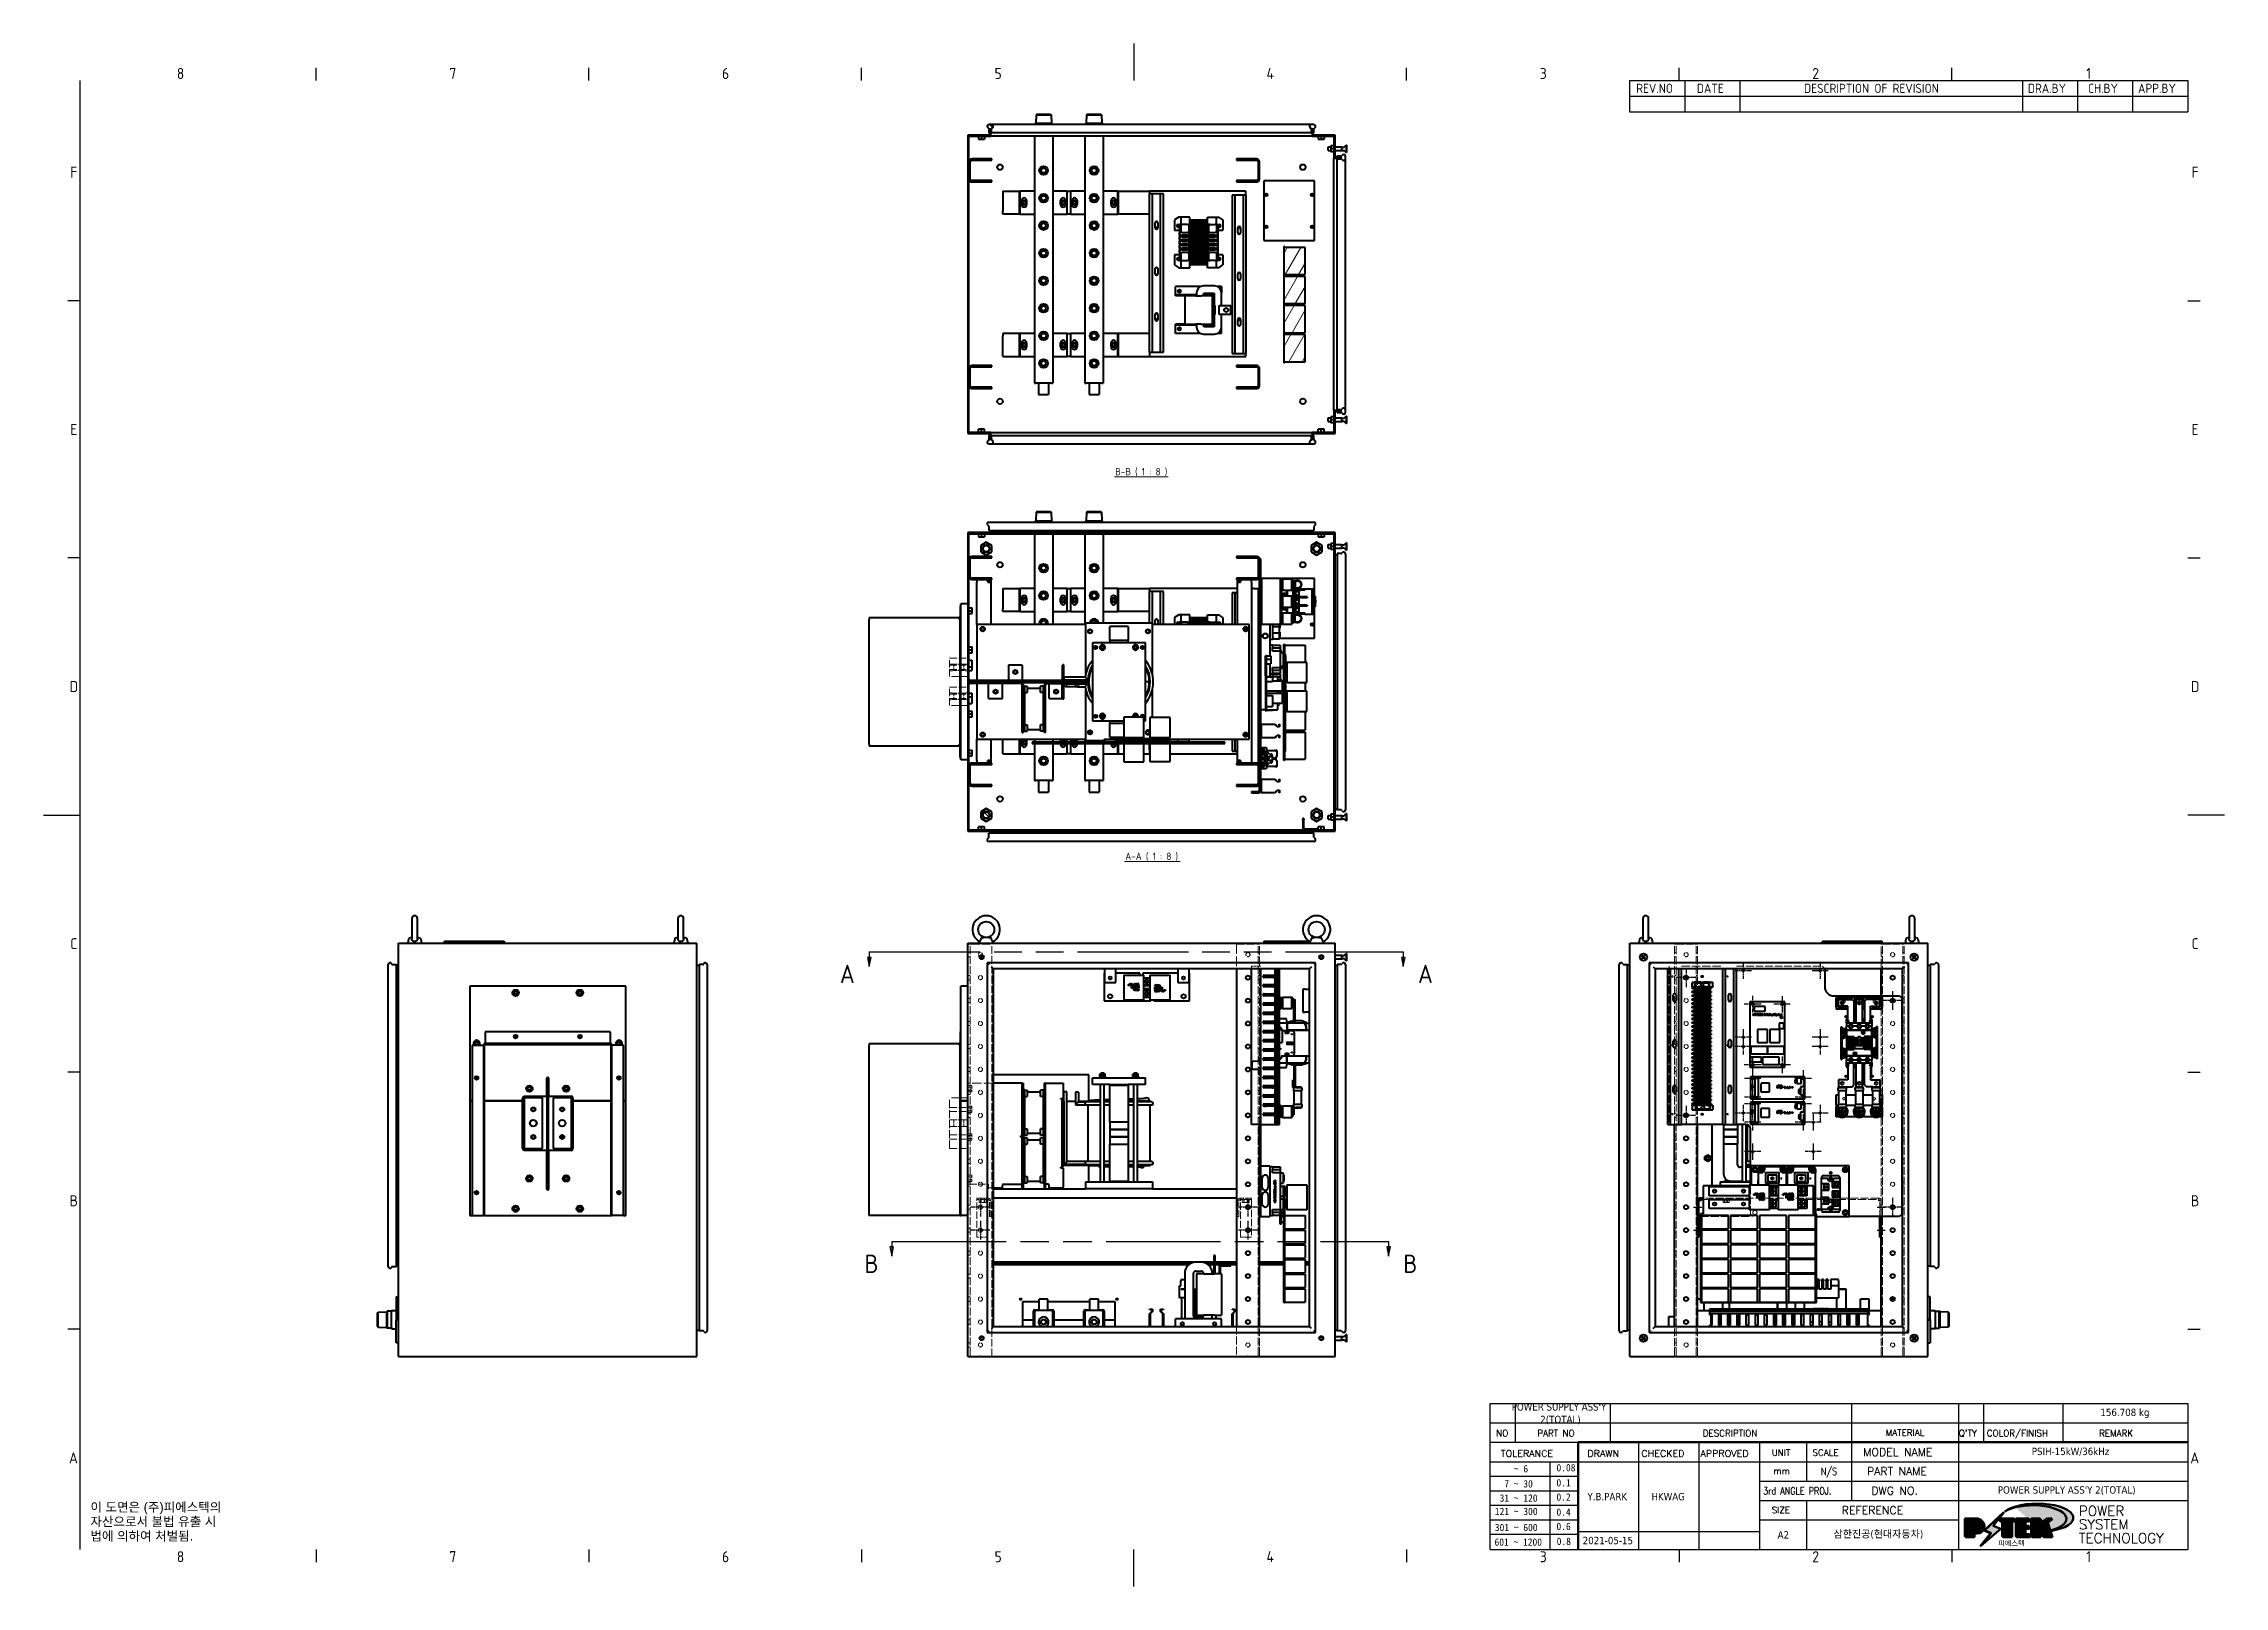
# Model space of a CAD drawing. Header units: millimetres. Extents: x 0 to 4752, y 0 to 3360.
import ezdxf
from ezdxf.enums import TextEntityAlignment as Align

# ---------------------------------------------------------------- set-up
doc = ezdxf.new("R2010")
doc.units = ezdxf.units.MM
doc.header["$LTSCALE"] = 8
for name, pattern in [('CHAIN', [0.3543, 0.2362, -0.0295, 0.0591, -0.0295]), ('DASHED', [0.2067, 0.1654, -0.0413]), ('DOUBLE_DASH_CHAIN', [1.2403, 0.6614, -0.0827, 0.1654, -0.0827, 0.1654, -0.0827])]:
    doc.linetypes.add(name, pattern=pattern)
doc.layers.get('0').update_dxf_attribs({"color": 3, "lineweight": 25})
for name, color, linetype, lineweight in [('가려진 것(ISO)', 2, 'DASHED', 18), ('가시적인 것(ISO)', 3, 'Continuous', 40), ('경계(ISO)', 7, 'Continuous', 25), ('기호(ISO)', 5, 'Continuous', 25), ('단면선(ISO)', 7, 'CHAIN', 25), ('제목(ISO)', 5, 'Continuous', 50), ('중심 표식(ISO)', 1, 'Continuous', 25), ('중심선(ISO)', 1, 'Continuous', 25), ('해치(ISO)', 7, 'Continuous', 18)]:
    doc.layers.add(name, color=color, linetype=linetype, lineweight=lineweight)
doc.styles.add('HAN_291', font='')
doc.styles.add('HAN_370', font='', dxfattribs={"width": 2})
doc.styles.add('ISO ProportionalPSTEK', font='isocp.shx')
doc.styles.add('RC_284', font='ROMANC.shx')
doc.styles.add('RC_287', font='ROMANC.shx')
doc.styles.add('RC_292', font='ROMANC.shx')
doc.styles.add('ROMANT_294', font='romant.shx')
doc.styles.add('문자 텍스트_PSTEK_POSCO', font='isocp.shx')
doc.styles.add('부품번호텍스트_PSTEK_POSCO', font='isocp.shx')
doc.styles.add('텍스트 스타일198', font='tahoma.ttf')
doc.styles.add('텍스트 스타일333', font='ROMANC.shx', dxfattribs={"width": 0.8})
doc.styles.add('텍스트 스타일466', font='isocp.shx')
doc.styles.get('HAN_291').set_extended_font_data('GulimChe')
doc.styles.get('HAN_370').set_extended_font_data('GulimChe')
pattern_1 = [(45, (0, 0), (-17.96051, 17.96051), [])]
pattern_2 = [(135.0002, (0, 0), (-17.96045, -17.96058), [])]
pattern_3 = [(60, (0, 0), (-21.99704, 12.70001), [])]
pattern_4 = [(120.0002, (0, 0), (-21.997, -12.70007), [])]
pattern_5 = [(30, (0, 0), (-12.7, 21.99704), [])]
pattern_6 = [(150.00025, (0, 0), (-12.6999, -21.9971), [])]

msp = doc.modelspace()

# ---------------------------------------------------------------- texts
at = {"layer": '기호(ISO)', "color": 7, "char_height": 16, "attachment_point": 7, "style": '텍스트 스타일466'}
for s, insert in [('B-B ( 1 : 8 )', (2335, 2418.3)), ('A-A ( 1 : 8 )', (2357.1, 1580.4))]:
    msp.add_mtext(s, dxfattribs=dict(at, insert=insert))
at = {"layer": '기호(ISO)', "color": 2, "insert": (102, 140.1), "char_height": 20, "width": 314.449, "attachment_point": 4, "line_spacing_factor": 0.944221, "style": '문자 텍스트_PSTEK_POSCO'}
msp.add_mtext('{\\fArial|b0|i0;\\H20.0000;이 도면은 (주)피에스텍의\\P자산으로서 불법 유출 시 \\P법에 의하여 처벌됨.}', dxfattribs=at)

# ---------------------------------------------------------------- blocks, each defined once
blk = doc.blocks.new('경계 Default Border')
at = {"layer": '경계(ISO)'}
for p, q in [((74.25, 410), (74.25, 413.4)), ((148.5, 410), (148.5, 413.4)), ((222.75, 410), (222.75, 413.4)), ((371.25, 410), (371.25, 413.4)), ((445.5, 410), (445.5, 413.4)), ((519.75, 410), (519.75, 413.4)), ((10, 350), (6.6, 350)), ((584, 350), (587.4, 350)), ((10, 280), (6.6, 280)), ((584, 280), (587.4, 280)), ((10, 140), (6.6, 140)), ((584, 140), (587.4, 140)), ((10, 70), (6.6, 70)), ((584, 70), (587.4, 70)), ((74.25, 10), (74.25, 6.6)), ((148.5, 10), (148.5, 6.6)), ((222.75, 10), (222.75, 6.6)), ((371.25, 10), (371.25, 6.6)), ((445.5, 10), (445.5, 6.6)), ((519.75, 10), (519.75, 6.6))]:
    blk.add_line(p, q, dxfattribs=at)
at = {"layer": '경계(ISO)', "flags": 128}
for points in [[(297, 420), (297, 410)], [(10, 10), (10, 410)], [(0, 210), (10, 210)], [(594, 210), (584, 210)], [(297, 0), (297, 10)]]:
    blk.add_lwpolyline(points, dxfattribs=at)
at = {"layer": '경계(ISO)', "color": 2, "char_height": 3, "attachment_point": 7, "style": '문자 텍스트_PSTEK_POSCO'}
for s, insert in [('8', (36.27, 410.37)), ('7', (110.52, 410.39)), ('6', (184.77, 410.37)), ('5', (259.02, 410.37)), ('4', (333.1, 410.4)), ('3', (407.54, 410.37)), ('2', (481.75, 410.37)), ('1', (556.36, 410.4)), ('F', (7.24, 383.5)), ('F', (585.04, 383.5)), ('E', (7.24, 313.47)), ('E', (585.04, 313.47)), ('D', (7.08, 243.47)), ('D', (584.88, 243.47)), ('C', (7.24, 173.47)), ('C', (585.04, 173.47)), ('B', (7.08, 103.47)), ('B', (584.88, 103.47)), ('A', (6.91, 33.49)), ('A', (584.71, 33.49)), ('8', (36.27, 6.57)), ('7', (110.52, 6.59)), ('6', (184.77, 6.57)), ('5', (259.02, 6.57)), ('4', (333.1, 6.6)), ('3', (407.54, 6.57)), ('2', (481.75, 6.57)), ('1', (556.36, 6.6))]:
    blk.add_mtext(s, dxfattribs=dict(at, insert=insert))
blk = doc.blocks.new('제목 블록 PSTEK')
h = blk.add_hatch(color=1)
edge = h.paths.add_edge_path(flags=0)
edge.add_line((314.22, 19.61), (314.22, 17))
edge.add_line((314.22, 17), (314.35, 17))
edge.add_arc((314.35, 17.65), 0.651, 270, 360)
edge.add_line((315, 17.65), (315, 18.96))
edge.add_arc((314.35, 18.96), 0.651, 0, 90)
edge.add_line((314.35, 19.61), (314.22, 19.61))
edge = h.paths.add_edge_path()
edge.add_arc((314.98, 18.29), 1.97, 270, 450)
edge.add_line((314.98, 20.26), (311.77, 20.26))
edge.add_line((311.77, 20.26), (311.77, 15.34))
edge.add_line((311.77, 15.34), (314.22, 15.34))
edge.add_line((314.22, 15.34), (314.22, 16.32))
edge.add_line((314.22, 16.32), (314.98, 16.32))
h = blk.add_hatch(color=252)
edge = h.paths.add_edge_path()
edge.add_arc((314.98, 18.29), 1.97, 270, 406.82787)
edge.add_arc((315.16, 18.14), 1.97, -90, 53.56098, ccw=False)
edge.add_line((315.16, 16.17), (314.4, 16.17))
edge.add_line((314.4, 16.17), (314.4, 15.19))
edge.add_line((314.4, 15.19), (311.94, 15.19))
edge.add_line((311.94, 15.19), (311.94, 15.34))
edge.add_line((311.94, 15.34), (314.22, 15.34))
edge.add_line((314.22, 15.34), (314.22, 16.32))
edge.add_line((314.22, 16.32), (314.98, 16.32))
h = blk.add_hatch(color=252)
edge = h.paths.add_edge_path()
edge.add_line((314.4, 19.46), (314.53, 19.46))
edge.add_arc((314.53, 18.81), 0.651, 60.41893, 90, ccw=False)
edge.add_arc((314.35, 18.96), 0.651, 39.96992, 90)
edge.add_line((314.35, 19.61), (314.22, 19.61))
edge.add_line((314.22, 19.61), (314.22, 17))
edge.add_line((314.22, 17), (314.35, 17))
edge.add_arc((314.35, 17.65), 0.651, 270, 274.69308)
edge.add_line((314.4, 17), (314.4, 19.46))
for color, points in [(252, [(317.22, 17.06), (322.03, 21.63), (322.28, 21.94), (317.05, 16.98), (318.75, 16.19), (316, 12.72), (316.34, 13), (318.92, 16.27)]), (5, [(321.62, 17.42), (319.53, 18.25), (322.45, 22.02), (317.22, 17.06), (318.92, 16.27), (316.17, 12.8)]), (1, [(324.48, 19.61), (325.24, 19.61), (325.24, 20.26), (321.23, 20.26), (321.23, 19.61), (321.98, 19.61), (321.98, 15.34), (324.48, 15.34)]), (252, [(321.98, 19.61), (321.4, 19.61), (321.4, 19.46), (321.98, 19.46)]), (252, [(324.66, 19.46), (325.42, 19.46), (325.42, 20.11), (325.24, 20.11), (325.24, 19.61), (324.48, 19.61), (324.48, 15.34), (322.16, 15.34), (322.16, 15.19), (324.66, 15.19)]), (1, [(329.23, 20.26), (325.66, 20.26), (325.66, 15.34), (329.36, 15.34), (329.36, 15.99), (328.11, 15.99), (328.11, 17.56), (329.23, 17.56), (329.23, 18.26), (328.11, 18.26), (328.11, 19.61), (329.23, 19.61)]), (252, [(328.29, 19.46), (329.41, 19.46), (329.41, 20.11), (329.23, 20.11), (329.23, 19.61), (328.11, 19.61), (328.11, 18.26), (328.29, 18.26)]), (252, [(328.29, 17.42), (329.41, 17.42), (329.41, 18.11), (329.23, 18.11), (329.23, 17.56), (328.11, 17.56), (328.11, 15.99), (328.29, 15.99)]), (1, [(332.33, 20.26), (329.86, 20.26), (329.86, 15.34), (332.33, 15.34), (332.33, 17.43), (333.07, 15.34), (335.49, 15.34), (334.25, 19.31), (335.44, 20.26), (334.31, 20.26), (332.33, 19)]), (252, [(332.51, 20.11), (332.33, 20.11), (332.33, 19), (332.51, 19.11)]), (252, [(335.62, 20.11), (335.25, 20.11), (334.25, 19.31), (335.49, 15.34), (333.2, 15.34), (333.25, 15.19), (335.66, 15.19), (334.43, 19.16)]), (252, [(329.54, 15.85), (329.36, 15.85), (329.36, 15.34), (325.83, 15.34), (325.83, 15.19), (329.54, 15.19)]), (252, [(332.51, 16.93), (332.33, 17.43), (332.33, 15.34), (330.04, 15.34), (330.04, 15.19), (332.51, 15.19)])]:
    blk.add_hatch(color=color).paths.add_polyline_path(points)
at = {"layer": '해치(ISO)'}
h = blk.add_hatch(color=140, dxfattribs=at)
edge = h.paths.add_edge_path()
edge.add_ellipse((330.37, 20.16), major_axis=(9.1, 0), ratio=0.40699, start_angle=301.30985, end_angle=507.74369)
edge.add_ellipse((331.53, 20.46), major_axis=(-9.82, 0), ratio=0.39426, start_angle=111.51207, end_angle=334.47025, ccw=False)
edge.add_line((335.14, 16.86), (335.1, 16.99))
at = {"color": 180}
for p, q in [((182.48, 11.79), (182.48, 51.57)), ((182.48, 51.57), (372.48, 51.57)), ((189.27, 51.57), (189.27, 41.01)), ((215.22, 41.01), (215.22, 51.57)), ((280.88, 51.57), (280.88, 41.01)), ((310.09, 51.57), (310.09, 41.01)), ((316.9, 51.57), (316.9, 41.01)), ((338.46, 51.57), (338.46, 41.01)), ((372.48, 51.57), (372.48, 11.79)), ((182.48, 46.29), (372.48, 46.29)), ((182.48, 41.01), (206.45, 41.01)), ((182.48, 35.73), (206.45, 35.73)), ((198.86, 12.03), (198.86, 35.73)), ((206.45, 35.73), (372.48, 35.73)), ((222.94, 11.79), (222.94, 41.01)), ((239.43, 11.79), (239.43, 41.01)), ((255.92, 11.79), (255.92, 41.01)), ((268.69, 41.01), (268.69, 30.45)), ((280.88, 41.01), (280.88, 25.17)), ((310.09, 41.01), (310.09, 11.79)), ((182.48, 31.78), (206.45, 31.78)), ((255.92, 30.45), (372.48, 30.45)), ((182.48, 27.83), (206.45, 27.83)), ((182.48, 23.88), (206.45, 23.88)), ((255.92, 25.17), (372.48, 25.17)), ((268.69, 25.17), (268.69, 11.79)), ((182.48, 19.93), (206.45, 19.93)), ((255.92, 19.89), (310.09, 19.89)), ((182.48, 15.98), (206.45, 15.98)), ((206.45, 16.74), (255.92, 16.74)), ((182.48, 11.79), (372.48, 11.79))]:
    blk.add_line(p, q, dxfattribs=at)
at = {"color": 7, "lineweight": 50}
for p, q in [((206.45, 11.79), (206.45, 41.01)), ((206.45, 41.01), (372.48, 41.01))]:
    blk.add_line(p, q, dxfattribs=at)
at = {"color": 7}
for p, q in [((314.98, 20.26), (311.77, 20.26)), ((311.77, 20.26), (311.77, 15.34)), ((314.98, 20.26), (311.77, 20.26)), ((311.77, 20.26), (311.77, 15.34)), ((314.22, 17), (314.22, 19.61)), ((314.22, 19.61), (314.35, 19.61)), ((314.35, 19.61), (314.22, 19.61)), ((314.22, 19.61), (314.22, 17)), ((314.22, 17), (314.22, 19.61)), ((314.22, 19.61), (314.35, 19.61)), ((314.4, 19.46), (314.53, 19.46)), ((314.4, 17), (314.4, 19.46)), ((315, 18.96), (315, 17.65)), ((315, 18.96), (315, 17.65)), ((322.28, 21.94), (317.05, 16.98)), ((322.45, 22.02), (317.22, 17.06)), ((317.22, 17.06), (322.03, 21.63)), ((319.53, 18.25), (322.45, 22.02)), ((321.62, 17.42), (319.53, 18.25)), ((325.24, 20.26), (321.23, 20.26)), ((321.23, 20.26), (321.23, 19.61)), ((325.24, 20.26), (321.23, 20.26)), ((321.23, 20.26), (321.23, 19.61)), ((321.23, 19.61), (321.98, 19.61)), ((321.23, 19.61), (321.98, 19.61)), ((321.4, 19.61), (321.4, 19.46)), ((321.98, 19.61), (321.4, 19.61)), ((321.4, 19.46), (321.98, 19.46)), ((321.98, 19.61), (321.98, 15.34)), ((321.98, 19.46), (321.98, 19.61)), ((321.98, 19.61), (321.98, 15.34)), ((322.03, 21.63), (322.28, 21.94)), ((324.48, 19.61), (325.24, 19.61)), ((324.48, 15.34), (324.48, 19.61)), ((325.24, 19.61), (324.48, 19.61)), ((324.48, 19.61), (324.48, 15.34)), ((324.48, 19.61), (325.24, 19.61)), ((324.48, 15.34), (324.48, 19.61)), ((324.66, 19.46), (325.42, 19.46)), ((324.66, 15.19), (324.66, 19.46)), ((325.24, 19.61), (325.24, 20.26)), ((325.24, 19.61), (325.24, 20.26)), ((325.42, 20.11), (325.24, 20.11)), ((325.24, 20.11), (325.24, 19.61)), ((325.42, 19.46), (325.42, 20.11)), ((329.23, 20.26), (325.66, 20.26)), ((325.66, 20.26), (325.66, 15.34)), ((325.66, 20.26), (325.66, 15.34)), ((329.23, 20.26), (325.66, 20.26)), ((328.11, 18.26), (328.11, 19.61)), ((328.11, 19.61), (329.23, 19.61)), ((329.23, 19.61), (328.11, 19.61)), ((328.11, 19.61), (328.11, 18.26)), ((328.11, 18.26), (328.11, 19.61)), ((328.11, 19.61), (329.23, 19.61)), ((329.23, 18.26), (328.11, 18.26)), ((328.11, 18.26), (328.29, 18.26)), ((329.23, 18.26), (328.11, 18.26)), ((328.29, 18.26), (328.29, 19.46)), ((328.29, 19.46), (329.41, 19.46)), ((329.23, 19.61), (329.23, 20.26)), ((329.23, 19.61), (329.23, 20.26)), ((329.41, 20.11), (329.23, 20.11)), ((329.23, 20.11), (329.23, 19.61)), ((329.23, 17.56), (329.23, 18.26)), ((329.23, 17.56), (329.23, 18.26)), ((329.41, 18.11), (329.23, 18.11)), ((329.23, 18.11), (329.23, 17.56)), ((329.41, 19.46), (329.41, 20.11)), ((329.41, 17.42), (329.41, 18.11)), ((332.33, 20.26), (329.86, 20.26)), ((329.86, 20.26), (329.86, 15.34)), ((329.86, 20.26), (329.86, 15.34)), ((332.33, 20.26), (329.86, 20.26)), ((334.31, 20.26), (332.33, 19)), ((332.33, 19), (332.33, 20.26)), ((334.31, 20.26), (332.33, 19)), ((332.33, 19), (332.33, 20.26)), ((332.51, 20.11), (332.33, 20.11)), ((332.33, 20.11), (332.33, 19)), ((332.33, 19), (332.51, 19.11)), ((332.51, 19.11), (332.51, 20.11)), ((334.25, 19.31), (335.44, 20.26)), ((334.25, 19.31), (335.44, 20.26)), ((335.25, 20.11), (334.25, 19.31)), ((335.49, 15.34), (334.25, 19.31)), ((334.25, 19.31), (335.49, 15.34)), ((335.49, 15.34), (334.25, 19.31)), ((335.44, 20.26), (334.31, 20.26)), ((335.44, 20.26), (334.31, 20.26)), ((334.43, 19.16), (335.62, 20.11)), ((335.66, 15.19), (334.43, 19.16)), ((335.62, 20.11), (335.25, 20.11)), ((311.77, 15.34), (314.22, 15.34)), ((311.77, 15.34), (314.22, 15.34)), ((314.22, 15.34), (311.94, 15.34)), ((311.94, 15.34), (311.94, 15.19)), ((311.94, 15.19), (314.4, 15.19)), ((314.35, 17), (314.22, 17)), ((314.22, 17), (314.35, 17)), ((314.35, 17), (314.22, 17)), ((314.22, 16.32), (314.98, 16.32)), ((314.22, 15.34), (314.22, 16.32)), ((314.98, 16.32), (314.22, 16.32)), ((314.22, 16.32), (314.22, 15.34)), ((314.22, 16.32), (314.98, 16.32)), ((314.22, 15.34), (314.22, 16.32)), ((314.4, 16.17), (315.16, 16.17)), ((314.4, 15.19), (314.4, 16.17)), ((318.75, 16.19), (316, 12.72)), ((316, 12.72), (316.34, 13)), ((316.17, 12.8), (321.62, 17.42)), ((318.92, 16.27), (316.17, 12.8)), ((316.34, 13), (318.92, 16.27)), ((317.05, 16.98), (318.75, 16.19)), ((318.92, 16.27), (317.22, 17.06)), ((317.22, 17.06), (318.92, 16.27)), ((321.98, 15.34), (324.48, 15.34)), ((321.98, 15.34), (324.48, 15.34)), ((324.48, 15.34), (322.16, 15.34)), ((322.16, 15.34), (322.16, 15.19)), ((322.16, 15.19), (324.66, 15.19)), ((325.66, 15.34), (329.36, 15.34)), ((325.66, 15.34), (329.36, 15.34)), ((329.36, 15.34), (325.83, 15.34)), ((325.83, 15.34), (325.83, 15.19)), ((325.83, 15.19), (329.54, 15.19)), ((328.11, 17.56), (329.23, 17.56)), ((328.11, 15.99), (328.11, 17.56)), ((329.23, 17.56), (328.11, 17.56)), ((328.11, 17.56), (328.11, 15.99)), ((328.11, 17.56), (329.23, 17.56)), ((328.11, 15.99), (328.11, 17.56)), ((329.36, 15.99), (328.11, 15.99)), ((328.11, 15.99), (328.29, 15.99)), ((329.36, 15.99), (328.11, 15.99)), ((328.29, 15.99), (328.29, 17.42)), ((328.29, 17.42), (329.41, 17.42)), ((329.36, 15.34), (329.36, 15.99)), ((329.36, 15.34), (329.36, 15.99)), ((329.54, 15.85), (329.36, 15.85)), ((329.36, 15.85), (329.36, 15.34)), ((329.54, 15.19), (329.54, 15.85)), ((329.86, 15.34), (332.33, 15.34)), ((329.86, 15.34), (332.33, 15.34)), ((332.33, 15.34), (330.04, 15.34)), ((330.04, 15.34), (330.04, 15.19)), ((330.04, 15.19), (332.51, 15.19)), ((332.33, 17.43), (333.07, 15.34)), ((332.33, 15.34), (332.33, 17.43)), ((332.51, 16.93), (332.33, 17.43)), ((332.33, 17.43), (332.33, 15.34)), ((332.33, 17.43), (333.07, 15.34)), ((332.33, 15.34), (332.33, 17.43)), ((332.51, 15.19), (332.51, 16.93)), ((333.07, 15.34), (335.49, 15.34)), ((333.07, 15.34), (335.49, 15.34)), ((335.49, 15.34), (333.2, 15.34)), ((333.2, 15.34), (333.25, 15.19)), ((333.25, 15.19), (335.66, 15.19)), ((345.04, 17.5), (344.99, 17.69))]:
    blk.add_line(p, q, dxfattribs=at)
at = {"color": 1}
for p, q in [((314.98, 20.26), (311.77, 20.26)), ((311.77, 20.26), (311.77, 15.34)), ((314.22, 17), (314.22, 19.61)), ((314.22, 19.61), (314.35, 19.61)), ((315, 18.96), (315, 17.65)), ((325.24, 20.26), (321.23, 20.26)), ((321.23, 20.26), (321.23, 19.61)), ((321.23, 19.61), (321.98, 19.61)), ((321.98, 19.61), (321.98, 15.34)), ((324.48, 19.61), (325.24, 19.61)), ((324.48, 15.34), (324.48, 19.61)), ((325.24, 19.61), (325.24, 20.26)), ((329.23, 20.26), (325.66, 20.26)), ((325.66, 20.26), (325.66, 15.34)), ((328.11, 18.26), (328.11, 19.61)), ((328.11, 19.61), (329.23, 19.61)), ((329.23, 18.26), (328.11, 18.26)), ((329.23, 19.61), (329.23, 20.26)), ((329.23, 17.56), (329.23, 18.26)), ((332.33, 20.26), (329.86, 20.26)), ((329.86, 20.26), (329.86, 15.34)), ((334.31, 20.26), (332.33, 19)), ((332.33, 19), (332.33, 20.26)), ((334.25, 19.31), (335.44, 20.26)), ((335.49, 15.34), (334.25, 19.31)), ((335.44, 20.26), (334.31, 20.26)), ((311.77, 15.34), (314.22, 15.34)), ((314.35, 17), (314.22, 17)), ((314.22, 16.32), (314.98, 16.32)), ((314.22, 15.34), (314.22, 16.32)), ((321.98, 15.34), (324.48, 15.34)), ((325.66, 15.34), (329.36, 15.34)), ((328.11, 17.56), (329.23, 17.56)), ((328.11, 15.99), (328.11, 17.56)), ((329.36, 15.99), (328.11, 15.99)), ((329.36, 15.34), (329.36, 15.99)), ((329.86, 15.34), (332.33, 15.34)), ((332.33, 17.43), (333.07, 15.34)), ((332.33, 15.34), (332.33, 17.43)), ((333.07, 15.34), (335.49, 15.34))]:
    blk.add_line(p, q, dxfattribs=at)
at = {"color": 5}
for p, q in [((322.45, 22.02), (317.22, 17.06)), ((319.53, 18.25), (322.45, 22.02)), ((321.62, 17.42), (319.53, 18.25)), ((316.17, 12.8), (321.62, 17.42)), ((318.92, 16.27), (316.17, 12.8)), ((317.22, 17.06), (318.92, 16.27))]:
    blk.add_line(p, q, dxfattribs=at)
at = {"color": 7}
for centre, radius, start, end in [((314.35, 18.96), 0.651, 0, 90), ((314.35, 18.96), 0.651, 39.96992, 90), ((314.35, 18.96), 0.651, 0, 90), ((314.53, 18.81), 0.651, 60.41893, 90), ((314.98, 18.29), 1.97, 270, 90), ((314.98, 18.29), 1.97, 270, 90), ((314.98, 18.29), 1.97, 270, 46.82787), ((315.16, 18.14), 1.97, 270, 53.56098), ((314.35, 17.65), 0.651, 270, 0), ((314.35, 17.65), 0.651, 270, 0), ((314.35, 17.65), 0.651, 270, 274.69308)]:
    blk.add_arc(centre, radius, start, end, dxfattribs=at)
at = {"color": 1}
for centre, radius, start, end in [((314.35, 18.96), 0.651, 0, 90), ((314.98, 18.29), 1.97, 270, 90), ((314.35, 17.65), 0.651, 270, 0)]:
    blk.add_arc(centre, radius, start, end, dxfattribs=at)
at = {"layer": '제목(ISO)', "lineweight": 18}
blk.add_line((182.48, 35.73), (182.48, 11.79), dxfattribs=at)
at = {"layer": '제목(ISO)'}
for p, q in [((314.98, 20.26), (311.77, 20.26)), ((311.77, 20.26), (311.77, 15.34)), ((314.22, 17), (314.22, 19.61)), ((314.22, 19.61), (314.35, 19.61)), ((314.35, 19.61), (314.22, 19.61)), ((314.22, 19.61), (314.22, 17)), ((314.4, 19.46), (314.53, 19.46)), ((314.4, 17), (314.4, 19.46)), ((315, 18.96), (315, 17.65)), ((322.28, 21.94), (317.05, 16.98)), ((322.45, 22.02), (317.22, 17.06)), ((317.22, 17.06), (322.03, 21.63)), ((319.53, 18.25), (322.45, 22.02)), ((321.62, 17.42), (319.53, 18.25)), ((325.24, 20.26), (321.23, 20.26)), ((321.23, 20.26), (321.23, 19.61)), ((321.23, 19.61), (321.98, 19.61)), ((321.98, 19.61), (321.4, 19.61)), ((321.4, 19.61), (321.4, 19.46)), ((321.4, 19.46), (321.98, 19.46)), ((321.98, 19.61), (321.98, 15.34)), ((321.98, 19.46), (321.98, 19.61)), ((322.03, 21.63), (322.28, 21.94)), ((324.48, 19.61), (325.24, 19.61)), ((324.48, 15.34), (324.48, 19.61)), ((325.24, 19.61), (324.48, 19.61)), ((324.48, 19.61), (324.48, 15.34)), ((324.66, 19.46), (325.42, 19.46)), ((324.66, 15.19), (324.66, 19.46)), ((325.24, 19.61), (325.24, 20.26)), ((325.42, 20.11), (325.24, 20.11)), ((325.24, 20.11), (325.24, 19.61)), ((325.42, 19.46), (325.42, 20.11)), ((329.23, 20.26), (325.66, 20.26)), ((325.66, 20.26), (325.66, 15.34)), ((328.11, 18.26), (328.11, 19.61)), ((328.11, 19.61), (329.23, 19.61)), ((329.23, 19.61), (328.11, 19.61)), ((328.11, 19.61), (328.11, 18.26)), ((329.23, 18.26), (328.11, 18.26)), ((328.11, 18.26), (328.29, 18.26)), ((328.29, 19.46), (329.41, 19.46)), ((328.29, 18.26), (328.29, 19.46)), ((329.23, 19.61), (329.23, 20.26)), ((329.41, 20.11), (329.23, 20.11)), ((329.23, 20.11), (329.23, 19.61)), ((329.23, 17.56), (329.23, 18.26)), ((329.41, 18.11), (329.23, 18.11)), ((329.23, 18.11), (329.23, 17.56)), ((329.41, 19.46), (329.41, 20.11)), ((329.41, 17.42), (329.41, 18.11)), ((332.33, 20.26), (329.86, 20.26)), ((329.86, 20.26), (329.86, 15.34)), ((334.31, 20.26), (332.33, 19)), ((332.33, 19), (332.33, 20.26)), ((332.51, 20.11), (332.33, 20.11)), ((332.33, 20.11), (332.33, 19)), ((332.33, 19), (332.51, 19.11)), ((332.51, 19.11), (332.51, 20.11)), ((334.25, 19.31), (335.44, 20.26)), ((335.25, 20.11), (334.25, 19.31)), ((335.49, 15.34), (334.25, 19.31)), ((334.25, 19.31), (335.49, 15.34)), ((335.44, 20.26), (334.31, 20.26)), ((334.43, 19.16), (335.62, 20.11)), ((335.66, 15.19), (334.43, 19.16)), ((335.62, 20.11), (335.25, 20.11)), ((311.77, 15.34), (314.22, 15.34)), ((314.22, 15.34), (311.94, 15.34)), ((311.94, 15.34), (311.94, 15.19)), ((311.94, 15.19), (314.4, 15.19)), ((314.35, 17), (314.22, 17)), ((314.22, 17), (314.35, 17)), ((314.22, 15.34), (314.22, 16.32)), ((314.22, 16.32), (314.98, 16.32)), ((314.98, 16.32), (314.22, 16.32)), ((314.22, 16.32), (314.22, 15.34)), ((314.4, 15.19), (314.4, 16.17)), ((314.4, 16.17), (315.16, 16.17)), ((318.75, 16.19), (316, 12.72)), ((316, 12.72), (316.34, 13)), ((316.17, 12.8), (321.62, 17.42)), ((318.92, 16.27), (316.17, 12.8)), ((316.34, 13), (318.92, 16.27)), ((317.05, 16.98), (318.75, 16.19)), ((317.22, 17.06), (318.92, 16.27)), ((318.92, 16.27), (317.22, 17.06)), ((321.98, 15.34), (324.48, 15.34)), ((324.48, 15.34), (322.16, 15.34)), ((322.16, 15.34), (322.16, 15.19)), ((322.16, 15.19), (324.66, 15.19)), ((325.66, 15.34), (329.36, 15.34)), ((329.36, 15.34), (325.83, 15.34)), ((325.83, 15.34), (325.83, 15.19)), ((325.83, 15.19), (329.54, 15.19)), ((328.11, 15.99), (328.11, 17.56)), ((328.11, 17.56), (329.23, 17.56)), ((329.23, 17.56), (328.11, 17.56)), ((328.11, 17.56), (328.11, 15.99)), ((329.36, 15.99), (328.11, 15.99)), ((328.11, 15.99), (328.29, 15.99)), ((328.29, 17.42), (329.41, 17.42)), ((328.29, 15.99), (328.29, 17.42)), ((329.36, 15.34), (329.36, 15.99)), ((329.54, 15.85), (329.36, 15.85)), ((329.36, 15.85), (329.36, 15.34)), ((329.54, 15.19), (329.54, 15.85)), ((329.86, 15.34), (332.33, 15.34)), ((332.33, 15.34), (330.04, 15.34)), ((330.04, 15.34), (330.04, 15.19)), ((330.04, 15.19), (332.51, 15.19)), ((332.33, 15.34), (332.33, 17.43)), ((332.33, 17.43), (333.07, 15.34)), ((332.51, 16.93), (332.33, 17.43)), ((332.33, 17.43), (332.33, 15.34)), ((332.51, 15.19), (332.51, 16.93)), ((333.07, 15.34), (335.49, 15.34)), ((335.49, 15.34), (333.2, 15.34)), ((333.2, 15.34), (333.25, 15.19)), ((333.25, 15.19), (335.66, 15.19))]:
    blk.add_line(p, q, dxfattribs=at)
at = {"layer": '제목(ISO)', "color": 4}
blk.add_line((335.14, 16.86), (335.1, 16.99), dxfattribs=at)
at = {"layer": '제목(ISO)'}
for centre, radius, start, end in [((314.35, 18.96), 0.651, 0, 90), ((314.35, 18.96), 0.651, 39.96992, 90), ((314.53, 18.81), 0.651, 60.41893, 90), ((314.98, 18.29), 1.97, 46.82787, 90), ((314.98, 18.29), 1.97, 270, 46.82787), ((314.98, 18.29), 1.97, 270, 46.82787), ((315.16, 18.14), 1.97, 270, 53.56098), ((314.35, 17.65), 0.651, 270, 0), ((314.35, 17.65), 0.651, 270, 274.69308)]:
    blk.add_arc(centre, radius, start, end, dxfattribs=at)
at = {"layer": '제목(ISO)', "color": 4}
for centre, major_axis, ratio, start_param, end_param in [((331.53, 20.46), (9.82, 0), 0.39426, 5.087845, 8.9792), ((330.37, 20.16), (9.1, 0), 0.40699, 5.258849, 8.861799)]:
    blk.add_ellipse(centre, major_axis=major_axis, ratio=ratio, start_param=start_param, end_param=end_param, dxfattribs=at)
at = {"color": 2}
for s, height, style, p in [('NO', 1.742, 'RC_284', (184.14, 42.62)), ('PART NO', 1.742, 'RC_284', (195.34, 42.62)), ('DESCRIPTION', 1.7424, 'RC_284', (240.4, 42.62)), ("Q'TY", 1.742, 'RC_284', (310.14, 42.62)), ('COLOR/FINISH', 1.7424, 'RC_284', (317.77, 42.62)), ('REMARK', 1.742, 'RC_284', (348.35, 42.62)), (' TOLERANCE', 1.9, 'RC_287', (184.09, 37.01)), ('DRAWN', 1.9, 'RC_287', (208.98, 37.01)), ('CHECKED', 1.9, 'RC_287', (223.69, 37.01)), ('APPROVED', 1.9, 'RC_287', (239.78, 37.01)), ('UNIT', 1.742, 'RC_284', (259.17, 37.34)), ('SCALE', 1.742, 'RC_284', (270.29, 37.34)), ('MODEL NAME', 2.178, 'RC_292', (284.1, 37.25)), ('  7 ~ 30', 2, 'HAN_291', (183.77, 28.71)), ('    ~ 6', 2, 'HAN_291', (183.77, 32.82)), ('0.08', 2, 'HAN_291', (200.55, 33.1)), ('0.1', 2, 'HAN_291', (200.55, 28.99)), ('mm', 1.742, 'RC_284', (259.65, 32.35)), ('PART NAME', 2.178, 'RC_292', (285.14, 32.03)), (' 31 ~ 120', 2, 'HAN_291', (183.77, 24.83)), ('0.2', 2, 'HAN_291', (200.55, 25.11)), (' DWG NO.', 2.178, 'RC_292', (284.81, 26.75)), ('301 ~ 600', 2, 'HAN_291', (183.77, 16.83)), ('121 ~ 300', 2, 'HAN_291', (183.77, 21.21)), ('0.4', 2, 'HAN_291', (200.55, 21)), ('0.6', 2, 'HAN_291', (200.55, 17.12)), ('SIZE', 1.742, 'RC_284', (259.17, 21.69)), ('REFERENCE', 2.178, 'RC_292', (278.27, 21.43)), ('601 ~ 1200', 2, 'HAN_291', (183.68, 12.85)), ('0.8', 2, 'HAN_291', (200.61, 13.06))]:
    blk.add_text(s, height=height, dxfattribs=dict(at, style=style)).set_placement(p)
at = {"color": 2, "style": 'RC_284'}
blk.add_text('MATERIAL', height=1.742, dxfattribs=at).set_placement((295.48, 43.65), align=Align.MIDDLE_CENTER)
at = {"color": 7, "style": '텍스트 스타일333', "width": 0.8}
blk.add_text('N/S', height=2, dxfattribs=at).set_placement((274.78, 33.09), align=Align.MIDDLE_CENTER)
at = {"color": 2, "style": '텍스트 스타일333', "width": 0.8}
blk.add_text('3rd ANGLE PROJ.', height=2, dxfattribs=at).set_placement((256.84, 26.76))
at = {"color": 7, "style": 'ROMANT_294'}
for s, p in [('POWER', (342.83, 20.97)), ('SYSTEM', (342.83, 17.33)), ('TECHNOLOGY', (342.83, 13.57))]:
    blk.add_text(s, height=2.7, dxfattribs=at).set_placement(p)
at = {"color": 7, "insert": (320.85, 14.21), "char_height": 1.4, "attachment_point": 1, "line_spacing_factor": 0.332, "style": 'HAN_370'}
blk.add_mtext('\\fHY견고딕|b0|i0;\\H1.4000;피에스텍', dxfattribs=at)
at = {"layer": '제목(ISO)', "color": 7, "style": '텍스트 스타일198'}
for tag, p in [('부품_번호_001', (188.35, 49.65)), ('부품_번호_002', (196.12, 46.22)), ('질량\\P3;_001', (348.71, 48.16)), ('1._MODEL_NAME_001', (330.01, 37.54)), ('설계자_001', (208.99, 25.23)), ('점검자_001', (226.43, 25.23)), ('부품_번호_001', (320.77, 27.04)), ('작성_날짜_001', (207.69, 13.27)), ('시트_크기_001', (260.79, 14.82)), ('프로젝트_001', (276.01, 15.07))]:
    blk.add_attdef(tag, p, '', height=2, dxfattribs=at)
for tag, p in [('설명', (247.96, 48.92)), ('재질', (295.48, 48.93)), ("3._Q'TY", (313.5, 48.93)), ('4._COLOR', (327.68, 48.93)), ('제목', (341.34, 33.12)), ('엔지니어링_승인자', (247.67, 26.23)), ('점검_날짜', (231.18, 14.27)), ('엔지니어링_승인_날짜', (247.67, 14.27))]:
    blk.add_attdef(tag, text='', height=2, dxfattribs=at).set_placement(p, align=Align.MIDDLE_CENTER)
blk = doc.blocks.new('리비전 내역')
at = {"layer": '기호(ISO)'}
for p, q in [((432, 410), (584, 410)), ((432, 410), (432, 405.72)), ((447, 410), (447, 405.72)), ((462, 410), (462, 405.72)), ((539, 410), (539, 405.72)), ((554, 410), (554, 405.72)), ((569, 410), (569, 405.72)), ((584, 410), (584, 405.72)), ((432, 405.72), (584, 405.72)), ((432, 405.72), (432, 401.44)), ((447, 405.72), (447, 401.44)), ((462, 405.72), (462, 401.44)), ((539, 405.72), (539, 401.44)), ((554, 405.72), (554, 401.44)), ((569, 405.72), (569, 401.44)), ((584, 405.72), (584, 401.44)), ((432, 401.44), (584, 401.44))]:
    blk.add_line(p, q, dxfattribs=at)
at = {"layer": '기호(ISO)', "color": 2, "char_height": 2.5, "attachment_point": 7, "style": 'ISO ProportionalPSTEK'}
for s, insert in [('REV.NO', (433.79, 406.58)), ('DATE', (450.31, 406.58)), ('DESCRIPTION OF REVISION', (479.51, 406.58)), ('DRA.BY', (540.48, 406.58)), ('CH.BY', (556.86, 406.58)), ('APP.BY', (570.48, 406.58))]:
    blk.add_mtext(s, dxfattribs=dict(at, insert=insert))
blk = doc.blocks.new('2dTransSection0')
at = {"layer": '단면선(ISO)', "linetype": 'DOUBLE_DASH_CHAIN', "ltscale": 5.714395}
blk.add_line((224.87, 172.74), (370.33, 172.74), dxfattribs=at)
at = {"layer": '단면선(ISO)', "linetype": 'Continuous'}
for p, q in [((224.87, 172.74), (228.58, 172.74)), ((224.87, 172.74), (224.87, 171.24)), ((366.62, 172.74), (370.33, 172.74)), ((370.33, 172.74), (370.33, 171.24)), ((224.37, 171.24), (224.87, 168.74)), ((225.37, 171.24), (224.37, 171.24)), ((224.87, 171.24), (224.87, 168.74)), ((224.87, 168.74), (225.37, 171.24)), ((369.83, 171.24), (370.33, 168.74)), ((370.83, 171.24), (369.83, 171.24)), ((370.33, 171.24), (370.33, 168.74)), ((370.33, 168.74), (370.83, 171.24))]:
    blk.add_line(p, q, dxfattribs=at)
at = {"layer": '단면선(ISO)', "linetype": 'Continuous', "flags": 128}
for points in [[(224.37, 171.24), (224.87, 168.74)], [(369.83, 171.24), (370.33, 168.74)]]:
    blk.add_lwpolyline(points, dxfattribs=at)
at = {"layer": '단면선(ISO)'}
for points in [[(224.37, 171.24), (224.87, 168.74), (225.37, 171.24), (224.37, 171.24)], [(369.83, 171.24), (370.33, 168.74), (370.83, 171.24), (369.83, 171.24)]]:
    blk.add_solid(points, dxfattribs=at)
at = {"layer": '단면선(ISO)', "char_height": 5, "attachment_point": 7, "style": '부품번호텍스트_PSTEK_POSCO'}
for insert in [(216.89, 164.23), (374.36, 164.23)]:
    blk.add_mtext('A', dxfattribs=dict(at, insert=insert))
blk = doc.blocks.new('2dTransSection1')
at = {"layer": '단면선(ISO)', "linetype": 'Continuous'}
for p, q in [((230.52, 92.43), (231.02, 89.93)), ((231.52, 92.43), (230.52, 92.43)), ((231.02, 93.93), (234.95, 93.93)), ((231.02, 93.93), (231.02, 92.43)), ((231.02, 92.43), (231.02, 89.93)), ((231.02, 89.93), (231.52, 92.43)), ((362.4, 93.93), (366.33, 93.93)), ((365.83, 92.43), (366.33, 89.93)), ((366.83, 92.43), (365.83, 92.43)), ((366.33, 93.93), (366.33, 92.43)), ((366.33, 92.43), (366.33, 89.93)), ((366.33, 89.93), (366.83, 92.43))]:
    blk.add_line(p, q, dxfattribs=at)
at = {"layer": '단면선(ISO)', "linetype": 'DOUBLE_DASH_CHAIN', "ltscale": 5.884896}
blk.add_line((231.02, 93.93), (366.33, 93.93), dxfattribs=at)
at = {"layer": '단면선(ISO)', "linetype": 'Continuous', "flags": 128}
for points in [[(230.52, 92.43), (231.02, 89.93)], [(365.83, 92.43), (366.33, 89.93)]]:
    blk.add_lwpolyline(points, dxfattribs=at)
at = {"layer": '단면선(ISO)'}
for points in [[(230.52, 92.43), (231.02, 89.93), (231.52, 92.43), (230.52, 92.43)], [(365.83, 92.43), (366.33, 89.93), (366.83, 92.43), (365.83, 92.43)]]:
    blk.add_solid(points, dxfattribs=at)
at = {"layer": '단면선(ISO)', "char_height": 5, "attachment_point": 7, "style": '부품번호텍스트_PSTEK_POSCO'}
for insert in [(223.6, 85.32), (370.35, 85.32)]:
    blk.add_mtext('B', dxfattribs=dict(at, insert=insert))

# ---------------------------------------------------------------- hatches: boundary and pattern name
at = {"layer": '해치(ISO)'}
h = msp.add_hatch(dxfattribs=at)
h.set_pattern_fill('ANSI31', color=256, scale=203.2, style=0)
h.set_pattern_definition(pattern_1)
h.paths.add_polyline_path([(2814, 2558.6), (2818.7, 2558.6), (2826.7, 2558.6), (2826.7, 2560.9), (2818.7, 2560.9), (2811.7, 2560.9), (2811.7, 2513.2), (2764, 2513.2), (2764, 2506.2), (2764, 2498.2), (2766.3, 2498.2), (2766.3, 2506.2), (2766.3, 2510.9), (2814, 2510.9)])
h.paths.add_polyline_path([(2766.3, 3160.9), (2766.3, 3165.6), (2766.3, 3173.6), (2764, 3173.6), (2764, 3165.6), (2764, 3158.6), (2811.7, 3158.6), (2811.7, 3110.9), (2818.7, 3110.9), (2826.7, 3110.9), (2826.7, 3113.2), (2818.7, 3113.2), (2814, 3113.2), (2814, 3160.9)])
h.paths.add_polyline_path([(2016.3, 2513.2), (2016.3, 2614.9), (2016.3, 2652.9), (2016.3, 3064.9), (2016.3, 3102.9), (2016.3, 3158.6), (2064, 3158.6), (2064, 3165.6), (2064, 3173.6), (2061.7, 3173.6), (2061.7, 3165.6), (2061.7, 3160.9), (2014, 3160.9), (2014, 2510.9), (2061.7, 2510.9), (2061.7, 2506.2), (2061.7, 2498.2), (2064, 2498.2), (2064, 2506.2), (2064, 2513.2)])
h = msp.add_hatch(dxfattribs=at)
h.set_pattern_fill('ANSI31', color=256, scale=203.2, angle=90.0002, style=0)
h.set_pattern_definition(pattern_2)
edge = h.paths.add_edge_path()
edge.add_line((2059.8, 3174.1), (2059.8, 3165.6))
edge.add_line((2059.8, 3165.6), (2061.7, 3165.6))
edge.add_line((2061.7, 3165.6), (2061.7, 3173.6))
edge.add_line((2061.7, 3173.6), (2064, 3173.6))
edge.add_line((2064, 3173.6), (2064, 3165.6))
edge.add_line((2064, 3165.6), (2065.8, 3165.6))
edge.add_line((2065.8, 3165.6), (2065.8, 3174.1))
edge.add_ellipse((2067.8, 3174.1), major_axis=(-2, 0), ratio=1, start_angle=294.6243, end_angle=360, ccw=False)
edge.add_ellipse((2065.3, 3179.6), major_axis=(1.67, -3.64), ratio=1, start_angle=0, end_angle=155.3757)
edge.add_line((2065.3, 3183.6), (2060.3, 3183.6))
edge.add_ellipse((2060.3, 3179.6), major_axis=(0, 4), ratio=1, start_angle=0, end_angle=155.3757)
edge.add_ellipse((2057.8, 3174.1), major_axis=(0.83, 1.82), ratio=1, start_angle=294.6243, end_angle=360, ccw=False)
edge = h.paths.add_edge_path()
edge.add_ellipse((2762.6, 3179.6), major_axis=(0, 4), ratio=1, start_angle=0, end_angle=155.3757)
edge.add_ellipse((2760.1, 3174.1), major_axis=(0.83, 1.82), ratio=1, start_angle=294.6243, end_angle=360, ccw=False)
edge.add_line((2762.1, 3174.1), (2762.1, 3165.6))
edge.add_line((2762.1, 3165.6), (2764, 3165.6))
edge.add_line((2764, 3165.6), (2764, 3173.6))
edge.add_line((2764, 3173.6), (2766.3, 3173.6))
edge.add_line((2766.3, 3173.6), (2766.3, 3165.6))
edge.add_line((2766.3, 3165.6), (2768.1, 3165.6))
edge.add_line((2768.1, 3165.6), (2768.1, 3174.1))
edge.add_ellipse((2770.1, 3174.1), major_axis=(-2, 0), ratio=1, start_angle=294.6243, end_angle=360, ccw=False)
edge.add_ellipse((2767.6, 3179.6), major_axis=(1.67, -3.64), ratio=1, start_angle=0, end_angle=155.3757)
edge.add_line((2767.6, 3183.6), (2762.6, 3183.6))
h = msp.add_hatch(dxfattribs=at)
h.set_pattern_fill('ANSI31', color=256, scale=203.2, angle=90.0002, style=0)
h.set_pattern_definition(pattern_2)
edge = h.paths.add_edge_path()
edge.add_line((2066.3, 3105.9), (2066.3, 3108.9))
edge.add_line((2066.3, 3108.9), (2022.3, 3108.9))
edge.add_ellipse((2022.3, 3102.9), major_axis=(0, 6), ratio=1, start_angle=0, end_angle=90)
edge.add_line((2016.3, 3102.9), (2016.3, 3064.9))
edge.add_ellipse((2022.3, 3064.9), major_axis=(-6, 0), ratio=1, start_angle=0, end_angle=90)
edge.add_line((2022.3, 3058.9), (2066.3, 3058.9))
edge.add_line((2066.3, 3058.9), (2066.3, 3061.9))
edge.add_line((2066.3, 3061.9), (2022.3, 3061.9))
edge.add_ellipse((2022.3, 3064.9), major_axis=(0, -3), ratio=1, start_angle=270, end_angle=360, ccw=False)
edge.add_line((2019.3, 3064.9), (2019.3, 3102.9))
edge.add_ellipse((2022.3, 3102.9), major_axis=(-3, 0), ratio=1, start_angle=270, end_angle=360, ccw=False)
edge.add_line((2022.3, 3105.9), (2066.3, 3105.9))
h = msp.add_hatch(dxfattribs=at)
h.set_pattern_fill('ANSI31', color=256, scale=203.2, angle=75.0002, style=0)
h.set_pattern_definition(pattern_4)
edge = h.paths.add_edge_path()
edge.add_line((2599.3, 3061.9), (2599.3, 3058.9))
edge.add_line((2599.3, 3058.9), (2643.3, 3058.9))
edge.add_ellipse((2643.3, 3064.9), major_axis=(0, -6), ratio=1, start_angle=0, end_angle=90)
edge.add_line((2649.3, 3064.9), (2649.3, 3102.9))
edge.add_ellipse((2643.3, 3102.9), major_axis=(6, 0), ratio=1, start_angle=0, end_angle=90)
edge.add_line((2643.3, 3108.9), (2599.3, 3108.9))
edge.add_line((2599.3, 3108.9), (2599.3, 3105.9))
edge.add_line((2599.3, 3105.9), (2643.3, 3105.9))
edge.add_ellipse((2643.3, 3102.9), major_axis=(0, 3), ratio=1, start_angle=270, end_angle=360, ccw=False)
edge.add_line((2646.3, 3102.9), (2646.3, 3064.9))
edge.add_ellipse((2643.3, 3064.9), major_axis=(3, 0), ratio=1, start_angle=270, end_angle=360, ccw=False)
edge.add_line((2643.3, 3061.9), (2599.3, 3061.9))
h = msp.add_hatch(dxfattribs=at)
h.set_pattern_fill('ANSI31', color=256, scale=203.2, style=0)
h.set_pattern_definition(pattern_1)
edge = h.paths.add_edge_path()
edge.add_line((2827.2, 3115), (2818.7, 3115))
edge.add_line((2818.7, 3115), (2818.7, 3113.2))
edge.add_line((2818.7, 3113.2), (2826.7, 3113.2))
edge.add_line((2826.7, 3113.2), (2826.7, 3110.9))
edge.add_line((2826.7, 3110.9), (2818.7, 3110.9))
edge.add_line((2818.7, 3110.9), (2818.7, 3109))
edge.add_line((2818.7, 3109), (2827.2, 3109))
edge.add_ellipse((2827.2, 3107), major_axis=(0, 2), ratio=1, start_angle=294.6243, end_angle=360, ccw=False)
edge.add_ellipse((2832.7, 3109.5), major_axis=(-3.64, -1.67), ratio=1, start_angle=0, end_angle=155.3757)
edge.add_line((2836.7, 3109.5), (2836.7, 3114.5))
edge.add_ellipse((2832.7, 3114.5), major_axis=(4, 0), ratio=1, start_angle=0, end_angle=155.3757)
edge.add_ellipse((2827.2, 3117), major_axis=(1.82, -0.83), ratio=1, start_angle=294.6243, end_angle=360, ccw=False)
edge = h.paths.add_edge_path()
edge.add_ellipse((2832.7, 2562.2), major_axis=(4, 0), ratio=1, start_angle=0, end_angle=155.3757)
edge.add_ellipse((2827.2, 2564.7), major_axis=(1.82, -0.83), ratio=1, start_angle=294.6243, end_angle=360, ccw=False)
edge.add_line((2827.2, 2562.7), (2818.7, 2562.7))
edge.add_line((2818.7, 2562.7), (2818.7, 2560.9))
edge.add_line((2818.7, 2560.9), (2826.7, 2560.9))
edge.add_line((2826.7, 2560.9), (2826.7, 2558.6))
edge.add_line((2826.7, 2558.6), (2818.7, 2558.6))
edge.add_line((2818.7, 2558.6), (2818.7, 2556.7))
edge.add_line((2818.7, 2556.7), (2827.2, 2556.7))
edge.add_ellipse((2827.2, 2554.7), major_axis=(0, 2), ratio=1, start_angle=294.6243, end_angle=360, ccw=False)
edge.add_ellipse((2832.7, 2557.2), major_axis=(-3.64, -1.67), ratio=1, start_angle=0, end_angle=155.3757)
edge.add_line((2836.7, 2557.2), (2836.7, 2562.2))
h = msp.add_hatch(dxfattribs=at)
h.set_pattern_fill('ANSI31', color=256, scale=203.2, angle=15, style=0)
h.set_pattern_definition(pattern_3)
h.paths.add_polyline_path([(2703.9, 2917.9), (2702.3, 2917.9), (2702.3, 2664.9), (2703.9, 2664.9), (2703.9, 2667.3), (2748.9, 2667.3), (2748.9, 2726.3), (2703.9, 2726.3), (2703.9, 2730.5), (2748.9, 2730.5), (2748.9, 2789.5), (2703.9, 2789.5), (2703.9, 2793.7), (2748.9, 2793.7), (2748.9, 2852.7), (2703.9, 2852.7), (2703.9, 2856.9), (2748.9, 2856.9), (2748.9, 2915.9), (2703.9, 2915.9)])
h = msp.add_hatch(dxfattribs=at)
h.set_pattern_fill('ANSI31', color=256, scale=203.2, angle=15, style=0)
h.set_pattern_definition(pattern_3)
edge = h.paths.add_edge_path()
edge.add_line((2066.3, 2655.9), (2066.3, 2658.9))
edge.add_line((2066.3, 2658.9), (2022.3, 2658.9))
edge.add_ellipse((2022.3, 2652.9), major_axis=(0, 6), ratio=1, start_angle=0, end_angle=90)
edge.add_line((2016.3, 2652.9), (2016.3, 2614.9))
edge.add_ellipse((2022.3, 2614.9), major_axis=(-6, 0), ratio=1, start_angle=0, end_angle=90)
edge.add_line((2022.3, 2608.9), (2066.3, 2608.9))
edge.add_line((2066.3, 2608.9), (2066.3, 2611.9))
edge.add_line((2066.3, 2611.9), (2022.3, 2611.9))
edge.add_ellipse((2022.3, 2614.9), major_axis=(0, -3), ratio=1, start_angle=270, end_angle=360, ccw=False)
edge.add_line((2019.3, 2614.9), (2019.3, 2652.9))
edge.add_ellipse((2022.3, 2652.9), major_axis=(-3, 0), ratio=1, start_angle=270, end_angle=360, ccw=False)
edge.add_line((2022.3, 2655.9), (2066.3, 2655.9))
h = msp.add_hatch(dxfattribs=at)
h.set_pattern_fill('ANSI31', color=256, scale=203.2, angle=-15, style=0)
h.set_pattern_definition(pattern_5)
edge = h.paths.add_edge_path()
edge.add_line((2599.3, 2611.9), (2599.3, 2608.9))
edge.add_line((2599.3, 2608.9), (2643.3, 2608.9))
edge.add_ellipse((2643.3, 2614.9), major_axis=(0, -6), ratio=1, start_angle=0, end_angle=90)
edge.add_line((2649.3, 2614.9), (2649.3, 2652.9))
edge.add_ellipse((2643.3, 2652.9), major_axis=(6, 0), ratio=1, start_angle=0, end_angle=90)
edge.add_line((2643.3, 2658.9), (2599.3, 2658.9))
edge.add_line((2599.3, 2658.9), (2599.3, 2655.9))
edge.add_line((2599.3, 2655.9), (2643.3, 2655.9))
edge.add_ellipse((2643.3, 2652.9), major_axis=(0, 3), ratio=1, start_angle=270, end_angle=360, ccw=False)
edge.add_line((2646.3, 2652.9), (2646.3, 2614.9))
edge.add_ellipse((2643.3, 2614.9), major_axis=(3, 0), ratio=1, start_angle=270, end_angle=360, ccw=False)
edge.add_line((2643.3, 2611.9), (2599.3, 2611.9))
h = msp.add_hatch(dxfattribs=at)
h.set_pattern_fill('ANSI31', color=256, scale=203.2, angle=105.0002, style=0)
h.set_pattern_definition(pattern_6)
edge = h.paths.add_edge_path()
edge.add_line((2768.1, 2497.6), (2768.1, 2506.2))
edge.add_line((2768.1, 2506.2), (2766.3, 2506.2))
edge.add_line((2766.3, 2506.2), (2766.3, 2498.2))
edge.add_line((2766.3, 2498.2), (2764, 2498.2))
edge.add_line((2764, 2498.2), (2764, 2506.2))
edge.add_line((2764, 2506.2), (2762.1, 2506.2))
edge.add_line((2762.1, 2506.2), (2762.1, 2497.6))
edge.add_ellipse((2760.1, 2497.6), major_axis=(2, 0), ratio=1, start_angle=294.6243, end_angle=360, ccw=False)
edge.add_ellipse((2762.6, 2492.2), major_axis=(-1.67, 3.64), ratio=1, start_angle=0, end_angle=155.3757)
edge.add_line((2762.6, 2488.2), (2767.6, 2488.2))
edge.add_ellipse((2767.6, 2492.2), major_axis=(0, -4), ratio=1, start_angle=0, end_angle=155.3757)
edge.add_ellipse((2770.1, 2497.6), major_axis=(-0.83, -1.82), ratio=1, start_angle=294.6243, end_angle=360, ccw=False)
edge = h.paths.add_edge_path()
edge.add_ellipse((2065.3, 2492.2), major_axis=(0, -4), ratio=1, start_angle=0, end_angle=155.3757)
edge.add_ellipse((2067.8, 2497.6), major_axis=(-0.83, -1.82), ratio=1, start_angle=294.6243, end_angle=360, ccw=False)
edge.add_line((2065.8, 2497.6), (2065.8, 2506.2))
edge.add_line((2065.8, 2506.2), (2064, 2506.2))
edge.add_line((2064, 2506.2), (2064, 2498.2))
edge.add_line((2064, 2498.2), (2061.7, 2498.2))
edge.add_line((2061.7, 2498.2), (2061.7, 2506.2))
edge.add_line((2061.7, 2506.2), (2059.8, 2506.2))
edge.add_line((2059.8, 2506.2), (2059.8, 2497.6))
edge.add_ellipse((2057.8, 2497.6), major_axis=(2, 0), ratio=1, start_angle=294.6243, end_angle=360, ccw=False)
edge.add_ellipse((2060.3, 2492.2), major_axis=(-1.67, 3.64), ratio=1, start_angle=0, end_angle=155.3757)
edge.add_line((2060.3, 2488.2), (2065.3, 2488.2))
h = msp.add_hatch(dxfattribs=at)
h.set_pattern_fill('ANSI31', color=256, scale=203.2, style=0)
h.set_pattern_definition(pattern_1)
h.paths.add_polyline_path([(2014, 1645), (2814, 1645), (2814, 2295), (2014, 2295)])
h.paths.add_polyline_path([(2811.7, 2292.7), (2811.7, 1647.3), (2016.3, 1647.3), (2016.3, 1749), (2016.3, 1787), (2016.3, 2199), (2016.3, 2237), (2016.3, 2292.7)], flags=0)
h = msp.add_hatch(dxfattribs=at)
h.set_pattern_fill('ANSI31', color=256, scale=203.2, angle=90.0002, style=0)
h.set_pattern_definition(pattern_2)
edge = h.paths.add_edge_path()
edge.add_line((2066.3, 2240), (2066.3, 2243))
edge.add_line((2066.3, 2243), (2022.3, 2243))
edge.add_ellipse((2022.3, 2237), major_axis=(0, 6), ratio=1, start_angle=0, end_angle=90)
edge.add_line((2016.3, 2237), (2016.3, 2199))
edge.add_ellipse((2022.3, 2199), major_axis=(-6, 0), ratio=1, start_angle=0, end_angle=90)
edge.add_line((2022.3, 2193), (2066.3, 2193))
edge.add_line((2066.3, 2193), (2066.3, 2196))
edge.add_line((2066.3, 2196), (2022.3, 2196))
edge.add_ellipse((2022.3, 2199), major_axis=(0, -3), ratio=1, start_angle=270, end_angle=360, ccw=False)
edge.add_line((2019.3, 2199), (2019.3, 2237))
edge.add_ellipse((2022.3, 2237), major_axis=(-3, 0), ratio=1, start_angle=270, end_angle=360, ccw=False)
edge.add_line((2022.3, 2240), (2066.3, 2240))
h = msp.add_hatch(dxfattribs=at)
h.set_pattern_fill('ANSI31', color=256, scale=203.2, style=0)
h.set_pattern_definition(pattern_1)
h.paths.add_polyline_path([(2066, 1686.9), (2054, 1693.9), (2042, 1686.9), (2042, 1673.1), (2054, 1666.2), (2066, 1673.1)])
edge = h.paths.add_edge_path(flags=0)
edge.add_ellipse((2054, 1680), major_axis=(6.92, 0), ratio=1, start_angle=0, end_angle=360)
h.paths.add_polyline_path([(2774, 2273.9), (2762, 2266.9), (2762, 2253.1), (2774, 2246.2), (2786, 2253.1), (2786, 2266.9)])
edge = h.paths.add_edge_path(flags=0)
edge.add_ellipse((2774, 2260), major_axis=(6.92, 0), ratio=1, start_angle=0, end_angle=360)
h.paths.add_polyline_path([(2786, 1686.9), (2774, 1693.9), (2762, 1686.9), (2762, 1673.1), (2774, 1666.2), (2786, 1673.1)])
edge = h.paths.add_edge_path(flags=0)
edge.add_ellipse((2774, 1680), major_axis=(6.92, 0), ratio=1, start_angle=0, end_angle=360)
h.paths.add_polyline_path([(2054, 2273.9), (2042, 2266.9), (2042, 2253.1), (2054, 2246.2), (2066, 2253.1), (2066, 2266.9)])
edge = h.paths.add_edge_path(flags=0)
edge.add_ellipse((2054, 2260), major_axis=(6.92, 0), ratio=1, start_angle=0, end_angle=360)
h = msp.add_hatch(dxfattribs=at)
h.set_pattern_fill('ANSI31', color=256, scale=203.2, angle=105.0002, style=0)
h.set_pattern_definition(pattern_6)
edge = h.paths.add_edge_path()
edge.add_ellipse((2054, 2260), major_axis=(8, 0), ratio=1, start_angle=0, end_angle=360)
h = msp.add_hatch(dxfattribs=at)
h.set_pattern_fill('ANSI31', color=256, scale=203.2, angle=75.0002, style=0)
h.set_pattern_definition(pattern_4)
edge = h.paths.add_edge_path()
edge.add_line((2599.3, 2196), (2599.3, 2193))
edge.add_line((2599.3, 2193), (2643.3, 2193))
edge.add_ellipse((2643.3, 2199), major_axis=(0, -6), ratio=1, start_angle=0, end_angle=90)
edge.add_line((2649.3, 2199), (2649.3, 2237))
edge.add_ellipse((2643.3, 2237), major_axis=(6, 0), ratio=1, start_angle=0, end_angle=90)
edge.add_line((2643.3, 2243), (2599.3, 2243))
edge.add_line((2599.3, 2243), (2599.3, 2240))
edge.add_line((2599.3, 2240), (2643.3, 2240))
edge.add_ellipse((2643.3, 2237), major_axis=(0, 3), ratio=1, start_angle=270, end_angle=360, ccw=False)
edge.add_line((2646.3, 2237), (2646.3, 2199))
edge.add_ellipse((2643.3, 2199), major_axis=(3, 0), ratio=1, start_angle=270, end_angle=360, ccw=False)
edge.add_line((2643.3, 2196), (2599.3, 2196))
h = msp.add_hatch(dxfattribs=at)
h.set_pattern_fill('ANSI31', color=256, scale=203.2, style=0)
h.set_pattern_definition(pattern_1)
edge = h.paths.add_edge_path()
edge.add_ellipse((2774, 2260), major_axis=(8, 0), ratio=1, start_angle=0, end_angle=360)
h = msp.add_hatch(dxfattribs=at)
h.set_pattern_fill('ANSI31', color=256, scale=203.2, angle=90.0002, style=0)
h.set_pattern_definition(pattern_2)
h.paths.add_polyline_path([(2154, 1838.5), (2154, 1835.5), (2574, 1835.5), (2574, 1838.5), (2496.5, 1838.5), (2471.5, 1838.5), (2336.5, 1838.5), (2311.5, 1838.5)])
h = msp.add_hatch(dxfattribs=at)
h.set_pattern_fill('ANSI31', color=256, scale=203.2, angle=75.0002, style=0)
h.set_pattern_definition(pattern_4)
h.paths.add_polyline_path([(2336.5, 1843.5), (2311.5, 1843.5), (2311.5, 1838.5), (2336.5, 1838.5)])
h = msp.add_hatch(dxfattribs=at)
h.set_pattern_fill('ANSI31', color=256, scale=203.2, angle=105.0002, style=0)
h.set_pattern_definition(pattern_6)
h.paths.add_polyline_path([(2496.5, 1843.5), (2471.5, 1843.5), (2471.5, 1838.5), (2496.5, 1838.5)])
h = msp.add_hatch(dxfattribs=at)
h.set_pattern_fill('ANSI31', color=256, scale=203.2, angle=15, style=0)
h.set_pattern_definition(pattern_3)
edge = h.paths.add_edge_path()
edge.add_line((2066.3, 1790), (2066.3, 1793))
edge.add_line((2066.3, 1793), (2022.3, 1793))
edge.add_ellipse((2022.3, 1787), major_axis=(0, 6), ratio=1, start_angle=0, end_angle=90)
edge.add_line((2016.3, 1787), (2016.3, 1749))
edge.add_ellipse((2022.3, 1749), major_axis=(-6, 0), ratio=1, start_angle=0, end_angle=90)
edge.add_line((2022.3, 1743), (2066.3, 1743))
edge.add_line((2066.3, 1743), (2066.3, 1746))
edge.add_line((2066.3, 1746), (2022.3, 1746))
edge.add_ellipse((2022.3, 1749), major_axis=(0, -3), ratio=1, start_angle=270, end_angle=360, ccw=False)
edge.add_line((2019.3, 1749), (2019.3, 1787))
edge.add_ellipse((2022.3, 1787), major_axis=(-3, 0), ratio=1, start_angle=270, end_angle=360, ccw=False)
edge.add_line((2022.3, 1790), (2066.3, 1790))
h = msp.add_hatch(dxfattribs=at)
h.set_pattern_fill('ANSI31', color=256, scale=203.2, angle=-15, style=0)
h.set_pattern_definition(pattern_5)
edge = h.paths.add_edge_path()
edge.add_line((2599.3, 1746), (2599.3, 1743))
edge.add_line((2599.3, 1743), (2643.3, 1743))
edge.add_ellipse((2643.3, 1749), major_axis=(0, -6), ratio=1, start_angle=0, end_angle=90)
edge.add_line((2649.3, 1749), (2649.3, 1787))
edge.add_ellipse((2643.3, 1787), major_axis=(6, 0), ratio=1, start_angle=0, end_angle=90)
edge.add_line((2643.3, 1793), (2599.3, 1793))
edge.add_line((2599.3, 1793), (2599.3, 1790))
edge.add_line((2599.3, 1790), (2643.3, 1790))
edge.add_ellipse((2643.3, 1787), major_axis=(0, 3), ratio=1, start_angle=270, end_angle=360, ccw=False)
edge.add_line((2646.3, 1787), (2646.3, 1749))
edge.add_ellipse((2643.3, 1749), major_axis=(3, 0), ratio=1, start_angle=270, end_angle=360, ccw=False)
edge.add_line((2643.3, 1746), (2599.3, 1746))
h = msp.add_hatch(dxfattribs=at)
h.set_pattern_fill('ANSI31', color=256, scale=203.2, angle=90.0002, style=0)
h.set_pattern_definition(pattern_2)
edge = h.paths.add_edge_path()
edge.add_ellipse((2054, 1680), major_axis=(8, 0), ratio=1, start_angle=0, end_angle=360)
h = msp.add_hatch(dxfattribs=at)
h.set_pattern_fill('ANSI31', color=256, scale=203.2, angle=15, style=0)
h.set_pattern_definition(pattern_3)
edge = h.paths.add_edge_path()
edge.add_ellipse((2774, 1680), major_axis=(8, 0), ratio=1, start_angle=0, end_angle=360)

# ---------------------------------------------------------------- linework, layer by layer
at = {"layer": '가려진 것(ISO)', "ltscale": 12.094824}
for p, q in [((1974.3, 1981.5), (1974.3, 2021.5)), ((1974.3, 2021.5), (2014.3, 2021.5)), ((1974.3, 2006), (2014.3, 2006)), ((1974.3, 1997), (2014.3, 1997)), ((2014.3, 1981.5), (1974.3, 1981.5)), ((1974.3, 1918.5), (1974.3, 1958.5)), ((1974.3, 1958.5), (2014.3, 1958.5)), ((1974.3, 1943), (2014.3, 1943)), ((1974.3, 1934), (2014.3, 1934)), ((2014.3, 1918.5), (1974.3, 1918.5)), ((2014.3, 1063.8), (1974.3, 1063.8)), ((1974.3, 1043.3), (2014.3, 1043.3)), ((1974.3, 1034.3), (2014.3, 1034.3)), ((1974.3, 983.3), (2014.3, 983.3)), ((1974.3, 974.3), (2014.3, 974.3)), ((1974.3, 953.8), (2014.3, 953.8))]:
    msp.add_line(p, q, dxfattribs=at)
at = {"layer": '가려진 것(ISO)', "ltscale": 2.120859}
for p, q in [((1983.2, 2008.6), (1974.3, 2008.9)), ((2005.3, 2008.6), (2014.3, 2008.9)), ((1983.2, 1994.4), (1974.3, 1994.1)), ((2005.3, 1994.4), (2014.3, 1994.1)), ((1983.2, 1945.6), (1974.3, 1945.9)), ((1983.2, 1931.4), (1974.3, 1931.1)), ((2005.3, 1945.6), (2014.3, 1945.9)), ((2005.3, 1931.4), (2014.3, 1931.1)), ((1983.2, 1016), (1974.3, 1016.2)), ((1983.2, 1001.7), (1974.3, 1001.4)), ((2005.3, 1016), (2014.3, 1016.2)), ((2005.3, 1001.7), (2014.3, 1001.4))]:
    msp.add_line(p, q, dxfattribs=at)
at = {"layer": '가려진 것(ISO)', "ltscale": 5.329205}
for p, q in [((1983.2, 2008.6), (1983.2, 1994.4)), ((2005.3, 2008.6), (2005.3, 1994.4)), ((1983.2, 1945.6), (1983.2, 1931.4)), ((2005.3, 1945.6), (2005.3, 1931.4)), ((1983.2, 1016), (1983.2, 1001.7)), ((2005.3, 1016), (2005.3, 1001.7))]:
    msp.add_line(p, q, dxfattribs=at)
at = {"layer": '가려진 것(ISO)', "ltscale": 5.283535}
for p, q in [((1983.2, 2008.6), (2005.3, 2008.6)), ((1983.2, 1994.4), (2005.3, 1994.4)), ((1983.2, 1945.6), (2005.3, 1945.6)), ((1983.2, 1931.4), (2005.3, 1931.4)), ((1983.2, 1016), (2005.3, 1016)), ((1983.2, 1001.7), (2005.3, 1001.7))]:
    msp.add_line(p, q, dxfattribs=at)
at = {"layer": '가려진 것(ISO)', "ltscale": 2.243818}
for p, q in [((2022.3, 1398.8), (2016.3, 1398.8)), ((2649.3, 1398.8), (2643.3, 1398.8)), ((3560.1, 1398.8), (3554.1, 1398.8)), ((3604.1, 1398.8), (3598.1, 1398.8)), ((4010.1, 1398.8), (4004.1, 1398.8)), ((4054.1, 1398.8), (4048.1, 1398.8)), ((2652.3, 1350.8), (2646.3, 1350.8)), ((2033.3, 845.8), (2033.3, 839.8)), ((2057.8, 839.8), (2057.8, 845.8)), ((2607.8, 845.8), (2607.8, 839.8)), ((2632.3, 839.8), (2632.3, 845.8))]:
    msp.add_line(p, q, dxfattribs=at)
at = {"layer": '가려진 것(ISO)', "ltscale": 0.142752}
msp.add_line((2016.3, 1398.2), (2016.3, 1398.8), dxfattribs=at)
at = {"layer": '가려진 것(ISO)', "ltscale": 0.714161}
for p, q in [((2019.3, 1380.3), (2016.3, 1380.3)), ((2646.3, 1380.3), (2649.3, 1380.3)), ((3554.1, 1380.3), (3557.1, 1380.3)), ((3601.1, 1380.3), (3604.1, 1380.3)), ((4004.1, 1380.3), (4007.1, 1380.3)), ((4051.1, 1380.3), (4054.1, 1380.3)), ((2019.3, 1371.3), (2016.3, 1371.3)), ((2646.3, 1371.3), (2649.3, 1371.3)), ((2652.3, 1345.8), (2649.3, 1345.8)), ((2649.3, 1342.5), (2652.3, 1342.5)), ((2649.3, 1339.2), (2652.3, 1339.2)), ((3554.1, 1371.3), (3557.1, 1371.3)), ((3601.1, 1371.3), (3604.1, 1371.3)), ((4004.1, 1371.3), (4007.1, 1371.3)), ((4051.1, 1371.3), (4054.1, 1371.3)), ((2019.3, 1330.3), (2016.3, 1330.3)), ((2019.3, 1321.3), (2016.3, 1321.3)), ((2646.3, 1330.3), (2649.3, 1330.3)), ((2646.3, 1321.3), (2649.3, 1321.3)), ((2649.3, 1330.3), (2652.3, 1330.3)), ((2649.3, 1330), (2652.3, 1330)), ((2649.3, 1326.7), (2652.3, 1326.7)), ((2649.3, 1321.3), (2652.3, 1321.3)), ((2652.3, 1285.8), (2649.3, 1285.8)), ((3554.1, 1330.3), (3557.1, 1330.3)), ((3554.1, 1321.3), (3557.1, 1321.3)), ((3601.1, 1330.3), (3604.1, 1330.3)), ((3601.1, 1321.3), (3604.1, 1321.3)), ((4004.1, 1330.3), (4007.1, 1330.3)), ((4004.1, 1321.3), (4007.1, 1321.3)), ((4051.1, 1330.3), (4054.1, 1330.3)), ((4051.1, 1321.3), (4054.1, 1321.3)), ((2019.3, 1280.3), (2016.3, 1280.3)), ((2019.3, 1271.3), (2016.3, 1271.3)), ((2646.3, 1280.3), (2649.3, 1280.3)), ((2646.3, 1271.3), (2649.3, 1271.3)), ((2652.3, 1280.8), (2649.3, 1280.8)), ((2649.3, 1280.3), (2652.3, 1280.3)), ((2649.3, 1276.3), (2652.3, 1276.3)), ((2649.3, 1271.4), (2652.3, 1271.4)), ((2649.3, 1271.3), (2652.3, 1271.3)), ((2649.3, 1269.5), (2652.3, 1269.5)), ((2649.3, 1266.2), (2652.3, 1266.2)), ((2649.3, 1242.5), (2652.3, 1242.5)), ((2649.3, 1239.2), (2652.3, 1239.2)), ((3554.1, 1280.3), (3557.1, 1280.3)), ((3554.1, 1271.3), (3557.1, 1271.3)), ((3601.1, 1280.3), (3604.1, 1280.3)), ((3601.1, 1271.3), (3604.1, 1271.3)), ((4004.1, 1280.3), (4007.1, 1280.3)), ((4004.1, 1271.3), (4007.1, 1271.3)), ((4051.1, 1280.3), (4054.1, 1280.3)), ((4051.1, 1271.3), (4054.1, 1271.3)), ((2019.3, 1230.3), (2016.3, 1230.3)), ((2019.3, 1221.3), (2016.3, 1221.3)), ((2646.3, 1230.3), (2649.3, 1230.3)), ((2646.3, 1221.3), (2649.3, 1221.3)), ((2649.3, 1233), (2652.3, 1233)), ((2649.3, 1229.7), (2652.3, 1229.7)), ((2649.3, 1197.5), (2652.3, 1197.5)), ((2649.3, 1194.2), (2652.3, 1194.2)), ((3554.1, 1230.3), (3557.1, 1230.3)), ((3554.1, 1221.3), (3557.1, 1221.3)), ((3601.1, 1230.3), (3604.1, 1230.3)), ((3601.1, 1221.3), (3604.1, 1221.3)), ((4004.1, 1230.3), (4007.1, 1230.3)), ((4004.1, 1221.3), (4007.1, 1221.3)), ((4051.1, 1230.3), (4054.1, 1230.3)), ((4051.1, 1221.3), (4054.1, 1221.3)), ((2019.3, 1180.3), (2016.3, 1180.3)), ((2019.3, 1171.3), (2016.3, 1171.3)), ((2646.3, 1180.3), (2649.3, 1180.3)), ((2646.3, 1171.3), (2649.3, 1171.3)), ((2649.3, 1180), (2652.3, 1180)), ((2649.3, 1177.5), (2652.3, 1177.5)), ((2649.3, 1176.7), (2652.3, 1176.7)), ((2649.3, 1174.2), (2652.3, 1174.2)), ((3554.1, 1180.3), (3557.1, 1180.3)), ((3554.1, 1171.3), (3557.1, 1171.3)), ((3601.1, 1180.3), (3604.1, 1180.3)), ((3601.1, 1171.3), (3604.1, 1171.3)), ((4004.1, 1180.3), (4007.1, 1180.3)), ((4004.1, 1171.3), (4007.1, 1171.3)), ((4051.1, 1180.3), (4054.1, 1180.3)), ((4051.1, 1171.3), (4054.1, 1171.3)), ((2019.3, 1130.3), (2016.3, 1130.3)), ((2019.3, 1121.3), (2016.3, 1121.3)), ((2646.3, 1130.3), (2649.3, 1130.3)), ((2646.3, 1121.3), (2649.3, 1121.3)), ((2649.3, 1137.5), (2652.3, 1137.5)), ((2649.3, 1137), (2652.3, 1137)), ((2649.3, 1134.2), (2652.3, 1134.2)), ((2649.3, 1133.7), (2652.3, 1133.7)), ((2649.3, 1112.5), (2652.3, 1112.5)), ((2649.3, 1109.2), (2652.3, 1109.2)), ((2649.3, 1107.5), (2652.3, 1107.5)), ((2649.3, 1104.2), (2652.3, 1104.2)), ((3554.1, 1130.3), (3557.1, 1130.3)), ((3554.1, 1121.3), (3557.1, 1121.3)), ((3601.1, 1130.3), (3604.1, 1130.3)), ((3601.1, 1121.3), (3604.1, 1121.3)), ((4004.1, 1130.3), (4007.1, 1130.3)), ((4004.1, 1121.3), (4007.1, 1121.3)), ((4051.1, 1130.3), (4054.1, 1130.3)), ((4051.1, 1121.3), (4054.1, 1121.3)), ((2019.3, 1080.3), (2016.3, 1080.3)), ((2019.3, 1071.3), (2016.3, 1071.3)), ((2646.3, 1080.3), (2649.3, 1080.3)), ((2646.3, 1071.3), (2649.3, 1071.3)), ((2649.3, 1067.5), (2652.3, 1067.5)), ((2649.3, 1064.8), (2652.3, 1064.8)), ((2649.3, 1064.2), (2652.3, 1064.2)), ((2649.3, 1059.9), (2652.3, 1059.9)), ((2649.3, 1052.5), (2652.3, 1052.5)), ((2649.3, 1049.2), (2652.3, 1049.2)), ((3554.1, 1080.3), (3557.1, 1080.3)), ((3554.1, 1071.3), (3557.1, 1071.3)), ((3601.1, 1080.3), (3604.1, 1080.3)), ((3601.1, 1071.3), (3604.1, 1071.3)), ((4004.1, 1080.3), (4007.1, 1080.3)), ((4004.1, 1071.3), (4007.1, 1071.3)), ((4051.1, 1080.3), (4054.1, 1080.3)), ((4051.1, 1071.3), (4054.1, 1071.3)), ((2019.3, 1030.3), (2016.3, 1030.3)), ((2019.3, 1021.3), (2016.3, 1021.3)), ((2646.3, 1030.3), (2649.3, 1030.3)), ((2646.3, 1021.3), (2649.3, 1021.3)), ((2649.3, 1032.5), (2652.3, 1032.5)), ((2649.3, 1030.3), (2652.3, 1030.3)), ((2649.3, 1030), (2652.3, 1030)), ((2649.3, 1029.2), (2652.3, 1029.2)), ((2649.3, 1026.7), (2652.3, 1026.7)), ((2649.3, 1021.3), (2652.3, 1021.3)), ((2649.3, 1012.5), (2652.3, 1012.5)), ((2649.3, 1009.2), (2652.3, 1009.2)), ((3554.1, 1030.3), (3557.1, 1030.3)), ((3554.1, 1021.3), (3557.1, 1021.3)), ((3601.1, 1030.3), (3604.1, 1030.3)), ((3601.1, 1021.3), (3604.1, 1021.3)), ((4004.1, 1030.3), (4007.1, 1030.3)), ((4004.1, 1021.3), (4007.1, 1021.3)), ((4051.1, 1030.3), (4054.1, 1030.3)), ((4051.1, 1021.3), (4054.1, 1021.3)), ((2019.3, 980.3), (2016.3, 980.3)), ((2019.3, 971.3), (2016.3, 971.3)), ((2646.3, 980.3), (2649.3, 980.3)), ((2646.3, 971.3), (2649.3, 971.3)), ((3554.1, 980.3), (3557.1, 980.3)), ((3554.1, 971.3), (3557.1, 971.3)), ((3601.1, 980.3), (3604.1, 980.3)), ((3601.1, 971.3), (3604.1, 971.3)), ((4004.1, 980.3), (4007.1, 980.3)), ((4004.1, 971.3), (4007.1, 971.3)), ((4051.1, 980.3), (4054.1, 980.3)), ((4051.1, 971.3), (4054.1, 971.3)), ((2019.3, 930.3), (2016.3, 930.3)), ((2019.3, 921.3), (2016.3, 921.3)), ((2646.3, 930.3), (2649.3, 930.3)), ((2646.3, 921.3), (2649.3, 921.3)), ((2649.3, 948.5), (2652.3, 948.5)), ((2649.3, 945.2), (2652.3, 945.2)), ((2649.3, 911.8), (2652.3, 911.8)), ((3554.1, 930.3), (3557.1, 930.3)), ((3554.1, 921.3), (3557.1, 921.3)), ((3601.1, 930.3), (3604.1, 930.3)), ((3601.1, 921.3), (3604.1, 921.3)), ((4004.1, 930.3), (4007.1, 930.3)), ((4004.1, 921.3), (4007.1, 921.3)), ((4051.1, 930.3), (4054.1, 930.3)), ((4051.1, 921.3), (4054.1, 921.3)), ((2019.3, 880.3), (2016.3, 880.3)), ((2019.3, 871.3), (2016.3, 871.3)), ((2059.3, 872.8), (2059.3, 869.8)), ((2646.3, 880.3), (2649.3, 880.3)), ((2646.3, 871.3), (2649.3, 871.3)), ((2649.3, 902.8), (2652.3, 902.8)), ((3554.1, 880.3), (3557.1, 880.3)), ((3554.1, 871.3), (3557.1, 871.3)), ((3601.1, 880.3), (3604.1, 880.3)), ((3601.1, 871.3), (3604.1, 871.3)), ((4004.1, 880.3), (4007.1, 880.3)), ((4004.1, 871.3), (4007.1, 871.3)), ((4051.1, 880.3), (4054.1, 880.3)), ((4051.1, 871.3), (4054.1, 871.3)), ((2019.3, 830.3), (2016.3, 830.3)), ((2019.3, 821.3), (2016.3, 821.3)), ((2041.8, 842.8), (2041.8, 845.8)), ((2050.8, 842.8), (2050.8, 845.8)), ((2063.8, 839.8), (2060.8, 839.8)), ((2604.8, 839.8), (2601.8, 839.8)), ((2614.8, 842.8), (2614.8, 845.8)), ((2623.8, 842.8), (2623.8, 845.8)), ((2646.3, 830.3), (2649.3, 830.3)), ((2646.3, 821.3), (2649.3, 821.3)), ((2649.3, 830.3), (2652.3, 830.3)), ((2649.3, 821.3), (2652.3, 821.3)), ((2649.3, 818.8), (2652.3, 818.8)), ((2649.3, 809.8), (2652.3, 809.8)), ((3554.1, 830.3), (3557.1, 830.3)), ((3554.1, 821.3), (3557.1, 821.3)), ((3601.1, 830.3), (3604.1, 830.3)), ((3601.1, 821.3), (3604.1, 821.3)), ((3607.1, 839.8), (3604.1, 839.8)), ((3604.1, 830.3), (3607.1, 830.3)), ((3604.1, 821.3), (3607.1, 821.3)), ((3610.1, 842.8), (3610.1, 845.8)), ((3661.6, 842.8), (3661.6, 845.8)), ((3670.6, 842.8), (3670.6, 845.8)), ((3891.6, 842.8), (3891.6, 845.8)), ((3900.6, 842.8), (3900.6, 845.8)), ((3998.1, 842.8), (3998.1, 845.8)), ((4001.1, 830.3), (4004.1, 830.3)), ((4001.1, 821.3), (4004.1, 821.3)), ((4004.1, 830.3), (4007.1, 830.3)), ((4004.1, 821.3), (4007.1, 821.3)), ((4051.1, 830.3), (4054.1, 830.3)), ((4051.1, 821.3), (4054.1, 821.3)), ((2019.3, 780.3), (2016.3, 780.3)), ((2019.3, 771.3), (2016.3, 771.3)), ((2060.8, 805.8), (2063.8, 805.8)), ((2604.8, 805.8), (2601.8, 805.8)), ((2646.3, 780.3), (2649.3, 780.3)), ((2646.3, 771.3), (2649.3, 771.3)), ((3554.1, 780.3), (3557.1, 780.3)), ((3554.1, 771.3), (3557.1, 771.3)), ((3601.1, 780.3), (3604.1, 780.3)), ((3601.1, 771.3), (3604.1, 771.3)), ((3604.1, 805.8), (3607.1, 805.8)), ((3604.1, 780.3), (3607.1, 780.3)), ((3604.1, 771.3), (3607.1, 771.3)), ((4001.1, 780.3), (4004.1, 780.3)), ((4001.1, 771.3), (4004.1, 771.3)), ((4004.1, 780.3), (4007.1, 780.3)), ((4004.1, 771.3), (4007.1, 771.3)), ((4051.1, 780.3), (4054.1, 780.3)), ((4051.1, 771.3), (4054.1, 771.3)), ((2019.3, 730.3), (2016.3, 730.3)), ((2019.3, 721.3), (2016.3, 721.3)), ((2646.3, 730.3), (2649.3, 730.3)), ((2646.3, 721.3), (2649.3, 721.3)), ((3554.1, 730.3), (3557.1, 730.3)), ((3554.1, 721.3), (3557.1, 721.3)), ((3601.1, 730.3), (3604.1, 730.3)), ((3601.1, 721.3), (3604.1, 721.3)), ((4004.1, 730.3), (4007.1, 730.3)), ((4004.1, 721.3), (4007.1, 721.3)), ((4051.1, 730.3), (4054.1, 730.3)), ((4051.1, 721.3), (4054.1, 721.3)), ((2019.3, 680.3), (2016.3, 680.3)), ((2019.3, 671.3), (2016.3, 671.3)), ((2646.3, 680.3), (2649.3, 680.3)), ((2646.3, 671.3), (2649.3, 671.3)), ((3554.1, 680.3), (3557.1, 680.3)), ((3554.1, 671.3), (3557.1, 671.3)), ((3601.1, 680.3), (3604.1, 680.3)), ((3601.1, 671.3), (3604.1, 671.3)), ((4004.1, 680.3), (4007.1, 680.3)), ((4004.1, 671.3), (4007.1, 671.3)), ((4051.1, 680.3), (4054.1, 680.3)), ((4051.1, 671.3), (4054.1, 671.3)), ((2019.3, 630.3), (2016.3, 630.3)), ((2019.3, 621.3), (2016.3, 621.3)), ((2646.3, 630.3), (2649.3, 630.3)), ((2646.3, 621.3), (2649.3, 621.3)), ((3554.1, 630.3), (3557.1, 630.3)), ((3554.1, 621.3), (3557.1, 621.3)), ((3601.1, 630.3), (3604.1, 630.3)), ((3601.1, 621.3), (3604.1, 621.3)), ((4004.1, 630.3), (4007.1, 630.3)), ((4004.1, 621.3), (4007.1, 621.3)), ((4051.1, 630.3), (4054.1, 630.3)), ((4051.1, 621.3), (4054.1, 621.3)), ((2019.3, 580.3), (2016.3, 580.3)), ((2019.3, 571.3), (2016.3, 571.3)), ((2646.3, 580.3), (2649.3, 580.3)), ((2646.3, 571.3), (2649.3, 571.3)), ((3554.1, 580.3), (3557.1, 580.3)), ((3554.1, 571.3), (3557.1, 571.3)), ((3601.1, 580.3), (3604.1, 580.3)), ((3601.1, 571.3), (3604.1, 571.3)), ((4004.1, 580.3), (4007.1, 580.3)), ((4004.1, 571.3), (4007.1, 571.3)), ((4051.1, 580.3), (4054.1, 580.3)), ((4051.1, 571.3), (4054.1, 571.3)), ((2019.3, 530.3), (2016.3, 530.3)), ((2646.3, 530.3), (2649.3, 530.3)), ((3554.1, 530.3), (3557.1, 530.3)), ((3601.1, 530.3), (3604.1, 530.3)), ((4004.1, 530.3), (4007.1, 530.3)), ((4051.1, 530.3), (4054.1, 530.3)), ((2019.3, 521.3), (2016.3, 521.3)), ((2646.3, 521.3), (2649.3, 521.3)), ((3554.1, 521.3), (3557.1, 521.3)), ((3557.1, 500.8), (3554.1, 500.8)), ((3601.1, 521.3), (3604.1, 521.3)), ((3604.1, 500.8), (3601.1, 500.8)), ((4004.1, 521.3), (4007.1, 521.3)), ((4007.1, 500.8), (4004.1, 500.8)), ((4051.1, 521.3), (4054.1, 521.3)), ((4054.1, 500.8), (4051.1, 500.8))]:
    msp.add_line(p, q, dxfattribs=at)
at = {"layer": '가려진 것(ISO)', "ltscale": 13.215807}
for p, q in [((2019.3, 502.8), (2019.3, 1398.8)), ((2646.3, 502.8), (2646.3, 1398.8)), ((3601.1, 502.8), (3601.1, 1398.8)), ((4007.1, 502.8), (4007.1, 1398.8)), ((4051.1, 502.8), (4051.1, 1398.8)), ((4054.1, 502.8), (4054.1, 1398.8))]:
    msp.add_line(p, q, dxfattribs=at)
at = {"layer": '가려진 것(ISO)', "ltscale": 13.304306}
for p, q in [((2022.3, 1398.8), (2066.3, 1398.8)), ((2599.3, 1398.8), (2643.3, 1398.8)), ((1974.3, 953.8), (1974.3, 1063.8))]:
    msp.add_line(p, q, dxfattribs=at)
at = {"layer": '가려진 것(ISO)', "ltscale": 12.929942}
msp.add_line((2066.3, 500.8), (2066.3, 1398.8), dxfattribs=at)
at = {"layer": '가려진 것(ISO)', "ltscale": 16.222181}
for p, q in [((2599.3, 1398.8), (2599.3, 1345.2)), ((4004.1, 1345.2), (4004.1, 1398.8))]:
    msp.add_line(p, q, dxfattribs=at)
at = {"layer": '가려진 것(ISO)', "ltscale": 14.513788}
for p, q in [((2649.3, 1350.8), (2649.3, 1398.8)), ((2014.3, 1095.8), (2014.3, 1023.8))]:
    msp.add_line(p, q, dxfattribs=at)
at = {"layer": '가려진 것(ISO)', "ltscale": 13.203516}
msp.add_line((3554.1, 1005.8), (3554.1, 1398.8), dxfattribs=at)
at = {"layer": '가려진 것(ISO)', "ltscale": 13.425254}
for p, q in [((3557.1, 1287.8), (3557.1, 1398.8)), ((3610.1, 805.8), (3721.1, 805.8))]:
    msp.add_line(p, q, dxfattribs=at)
at = {"layer": '가려진 것(ISO)', "ltscale": 11.490082}
for p, q in [((3560.1, 1398.8), (3598.1, 1398.8)), ((4010.1, 1398.8), (4048.1, 1398.8)), ((2018.3, 875.8), (2056.3, 875.8))]:
    msp.add_line(p, q, dxfattribs=at)
at = {"layer": '가려진 것(ISO)', "ltscale": 13.359282}
msp.add_line((3604.1, 1155.8), (3604.1, 1398.8), dxfattribs=at)
at = {"layer": '가려진 것(ISO)', "ltscale": 3.333119}
msp.add_line((2632.3, 1350.8), (2646.3, 1350.8), dxfattribs=at)
at = {"layer": '가려진 것(ISO)', "ltscale": 1.345092}
msp.add_line((2632.3, 1345.2), (2632.3, 1350.8), dxfattribs=at)
at = {"layer": '가려진 것(ISO)', "ltscale": 13.039731}
for p, q in [((2649.3, 1005.8), (2649.3, 1350.8)), ((3542.1, 1350.8), (3542.1, 1005.8))]:
    msp.add_line(p, q, dxfattribs=at)
at = {"layer": '가려진 것(ISO)', "ltscale": 13.606676}
msp.add_line((3569.1, 1350.8), (3659.1, 1350.8), dxfattribs=at)
at = {"layer": '가려진 것(ISO)', "ltscale": 12.565178}
msp.add_line((3689.1, 1350.8), (3876.1, 1350.8), dxfattribs=at)
at = {"layer": '가려진 것(ISO)', "ltscale": 1.68343}
for p, q in [((3876.1, 1350.8), (3881.1, 1345.8)), ((3724.1, 805.8), (3719.1, 810.8))]:
    msp.add_line(p, q, dxfattribs=at)
at = {"layer": '가려진 것(ISO)', "ltscale": 0.154657}
msp.add_line((3881.1, 1345.8), (3881.1, 1345.2), dxfattribs=at)
at = {"layer": '가려진 것(ISO)', "ltscale": 13.194353}
msp.add_line((4004.1, 805.8), (4004.1, 1285.8), dxfattribs=at)
at = {"layer": '가려진 것(ISO)', "ltscale": 13.455491}
for p, q in [((3557.1, 1187.8), (3557.1, 1276.8)), ((3557.1, 1087.8), (3557.1, 1176.8))]:
    msp.add_line(p, q, dxfattribs=at)
at = {"layer": '가려진 것(ISO)', "ltscale": 2.856945}
for p, q in [((2634.3, 1128.8), (2634.3, 1140.8)), ((3984.1, 1140.8), (3984.1, 1128.8))]:
    msp.add_line(p, q, dxfattribs=at)
at = {"layer": '가려진 것(ISO)', "ltscale": 2.142684}
for p, q in [((2645.3, 1144.8), (2636.3, 1144.8)), ((2636.3, 1142.8), (2645.3, 1142.8)), ((2647.3, 1155.8), (2647.3, 1146.8)), ((3604.1, 1155.8), (3604.1, 1146.8)), ((3984.1, 1146.8), (3984.1, 1155.8)), ((2645.3, 1126.8), (2636.3, 1126.8)), ((2636.3, 1124.8), (2645.3, 1124.8)), ((2647.3, 1122.8), (2647.3, 1113.8)), ((3604.1, 1122.8), (3604.1, 1113.8)), ((3984.1, 1113.8), (3984.1, 1122.8))]:
    msp.add_line(p, q, dxfattribs=at)
at = {"layer": '가려진 것(ISO)', "ltscale": 0.476074}
for p, q in [((2649.3, 1155.8), (2647.3, 1155.8)), ((3920.4, 1155.8), (3918.4, 1155.8)), ((3923.9, 1155.8), (3921.9, 1155.8)), ((3927.4, 1155.8), (3925.4, 1155.8)), ((2016.3, 1095.8), (2014.3, 1095.8)), ((2647.3, 1113.8), (2649.3, 1113.8)), ((2132.3, 1078.3), (2134.3, 1078.3)), ((2132.3, 1069.3), (2134.3, 1069.3)), ((2014.3, 1023.8), (2016.3, 1023.8)), ((2132.3, 1036.3), (2134.3, 1036.3)), ((2132.3, 1027.3), (2134.3, 1027.3)), ((2016.3, 993.8), (2014.3, 993.8)), ((2132.3, 994.3), (2134.3, 994.3)), ((2132.3, 985.3), (2134.3, 985.3)), ((2132.3, 974.3), (2134.3, 974.3)), ((2132.3, 965.3), (2134.3, 965.3)), ((2132.3, 932.3), (2134.3, 932.3)), ((2132.3, 923.3), (2134.3, 923.3)), ((2016.3, 875.8), (2014.3, 875.8)), ((2059.3, 867.8), (2059.3, 865.8)), ((2069.8, 865.8), (2069.8, 867.8)), ((2078.8, 865.8), (2078.8, 867.8)), ((2132.3, 890.3), (2134.3, 890.3)), ((2132.3, 881.3), (2134.3, 881.3)), ((2134.3, 875.8), (2132.3, 875.8)), ((2041.3, 502.8), (2041.3, 500.8)), ((2624.3, 502.8), (2624.3, 500.8)), ((3554.1, 502.8), (3554.1, 500.8)), ((3557.1, 502.8), (3557.1, 500.8)), ((3601.1, 502.8), (3601.1, 500.8)), ((3604.1, 502.8), (3604.1, 500.8)), ((4004.1, 502.8), (4004.1, 500.8)), ((4007.1, 502.8), (4007.1, 500.8)), ((4051.1, 502.8), (4051.1, 500.8)), ((4054.1, 502.8), (4054.1, 500.8))]:
    msp.add_line(p, q, dxfattribs=at)
at = {"layer": '가려진 것(ISO)', "ltscale": 1.495845}
for p, q in [((3604.1, 1146.8), (3604.1, 1142.8)), ((3984.1, 1142.8), (3984.1, 1146.8)), ((3604.1, 1126.8), (3604.1, 1122.8)), ((3984.1, 1122.8), (3984.1, 1126.8))]:
    msp.add_line(p, q, dxfattribs=at)
at = {"layer": '가려진 것(ISO)', "ltscale": 3.809293}
msp.add_line((3604.1, 1126.8), (3604.1, 1142.8), dxfattribs=at)
at = {"layer": '가려진 것(ISO)', "ltscale": 11.127237}
msp.add_line((3984.1, 1155.8), (3928.9, 1155.8), dxfattribs=at)
at = {"layer": '가려진 것(ISO)', "ltscale": 2.142674}
for p, q in [((3933.6, 1146.8), (3942.6, 1146.8)), ((3951.6, 1146.8), (3960.6, 1146.8)), ((3969.6, 1146.8), (3978.6, 1146.8))]:
    msp.add_line(p, q, dxfattribs=at)
at = {"layer": '가려진 것(ISO)', "ltscale": 0.118944}
msp.add_line((3983.6, 1146.8), (3984.1, 1146.8), dxfattribs=at)
at = {"layer": '가려진 것(ISO)', "ltscale": 0.747873}
for p, q in [((3984.1, 1142.8), (3984.1, 1140.8)), ((2016.3, 1095.8), (2018.3, 1095.8)), ((3984.1, 1128.8), (3984.1, 1126.8)), ((2016.3, 875.8), (2018.3, 875.8)), ((2059.3, 867.8), (2059.3, 869.8))]:
    msp.add_line(p, q, dxfattribs=at)
at = {"layer": '가려진 것(ISO)', "ltscale": 15.436018}
msp.add_line((2069.3, 1095.8), (2018.3, 1095.8), dxfattribs=at)
at = {"layer": '가려진 것(ISO)', "ltscale": 13.062409}
msp.add_line((3604.1, 1005.8), (3604.1, 1113.8), dxfattribs=at)
at = {"layer": '가려진 것(ISO)', "ltscale": 0.047517}
for p, q in [((2014.5, 1088.3), (2014.3, 1088.3)), ((2014.5, 1079.3), (2014.3, 1079.3)), ((2014.5, 1043.3), (2014.3, 1043.3)), ((2014.5, 1034.3), (2014.3, 1034.3)), ((2014.5, 983.3), (2014.3, 983.3)), ((2014.5, 974.3), (2014.3, 974.3)), ((2014.5, 893.3), (2014.3, 893.3)), ((2014.5, 884.3), (2014.3, 884.3))]:
    msp.add_line(p, q, dxfattribs=at)
at = {"layer": '가려진 것(ISO)', "ltscale": 3.365777}
for p, q in [((2014.5, 1079.3), (2014.5, 1088.3)), ((2014.5, 1034.3), (2014.5, 1043.3)), ((2014.5, 974.3), (2014.5, 983.3)), ((2014.5, 884.3), (2014.5, 893.3))]:
    msp.add_line(p, q, dxfattribs=at)
at = {"layer": '가려진 것(ISO)', "ltscale": 1.904597}
for p, q in [((2014.5, 1087.2), (2022.5, 1087.2)), ((2014.5, 1080.5), (2022.5, 1080.5)), ((2014.5, 1042.2), (2022.5, 1042.2)), ((2014.5, 1035.5), (2022.5, 1035.5)), ((2014.5, 982.2), (2022.5, 982.2)), ((2014.5, 975.5), (2022.5, 975.5)), ((2014.5, 892.2), (2022.5, 892.2)), ((2014.5, 885.5), (2022.5, 885.5))]:
    msp.add_line(p, q, dxfattribs=at)
at = {"layer": '가려진 것(ISO)', "ltscale": 1.47604}
for p, q in [((2016.3, 1090.8), (2022.5, 1090.8)), ((2016.3, 1076.8), (2022.5, 1076.8)), ((2016.3, 1045.8), (2022.5, 1045.8)), ((2016.3, 1031.8), (2022.5, 1031.8)), ((2016.3, 985.8), (2022.5, 985.8)), ((2016.3, 971.8), (2022.5, 971.8)), ((2016.3, 895.8), (2022.5, 895.8)), ((2016.3, 881.8), (2022.5, 881.8))]:
    msp.add_line(p, q, dxfattribs=at)
at = {"layer": '가려진 것(ISO)', "ltscale": 5.235708}
for p, q in [((2022.5, 1090.8), (2022.5, 1076.8)), ((2022.5, 1045.8), (2022.5, 1031.8)), ((2022.5, 985.8), (2022.5, 971.8)), ((2022.5, 895.8), (2022.5, 881.8))]:
    msp.add_line(p, q, dxfattribs=at)
at = {"layer": '가려진 것(ISO)', "ltscale": 12.856349}
msp.add_line((3557.1, 502.8), (3557.1, 1076.8), dxfattribs=at)
at = {"layer": '가려진 것(ISO)', "ltscale": 7.142512}
msp.add_line((2014.3, 1023.8), (2014.3, 993.8), dxfattribs=at)
at = {"layer": '가려진 것(ISO)', "ltscale": 14.271892}
msp.add_line((2014.3, 993.8), (2014.3, 875.8), dxfattribs=at)
at = {"layer": '가려진 것(ISO)', "ltscale": 2.392675}
msp.add_line((2059.3, 867.8), (2069.3, 867.8), dxfattribs=at)
at = {"layer": '가려진 것(ISO)', "ltscale": 12.901145}
msp.add_line((3719.1, 810.8), (3719.1, 874.8), dxfattribs=at)
at = {"layer": '가려진 것(ISO)', "ltscale": 5.833034}
for p, q in [((2033.3, 845.8), (2057.8, 845.8)), ((2057.8, 842.8), (2033.3, 842.8)), ((2607.8, 845.8), (2632.3, 845.8)), ((2632.3, 842.8), (2607.8, 842.8)), ((2057.8, 760.8), (2033.3, 760.8)), ((2632.3, 760.8), (2607.8, 760.8))]:
    msp.add_line(p, q, dxfattribs=at)
at = {"layer": '가려진 것(ISO)', "ltscale": 11.943638}
for p, q in [((2033.3, 760.8), (2033.3, 839.8)), ((2057.8, 839.8), (2057.8, 760.8)), ((2607.8, 760.8), (2607.8, 839.8)), ((2632.3, 839.8), (2632.3, 760.8))]:
    msp.add_line(p, q, dxfattribs=at)
at = {"layer": '가려진 것(ISO)', "ltscale": 1.618892}
for p, q in [((2038.7, 842.8), (2038.7, 836)), ((2042.5, 842.8), (2042.5, 836)), ((2042.9, 836), (2042.9, 842.8)), ((2049.6, 836), (2049.6, 842.8)), ((2050, 842.8), (2050, 836)), ((2053.8, 842.8), (2053.8, 836)), ((2611.7, 842.8), (2611.7, 836)), ((2615.5, 842.8), (2615.5, 836)), ((2615.9, 836), (2615.9, 842.8)), ((2622.6, 836), (2622.6, 842.8)), ((2623, 842.8), (2623, 836)), ((2626.8, 842.8), (2626.8, 836)), ((3659.6, 842.8), (3659.6, 836)), ((3662.8, 836), (3662.8, 842.8)), ((3666.1, 842.8), (3666.1, 836)), ((3669.4, 836), (3669.4, 842.8)), ((3672.6, 842.8), (3672.6, 836)), ((3889.6, 842.8), (3889.6, 836)), ((3892.8, 836), (3892.8, 842.8)), ((3896.1, 842.8), (3896.1, 836)), ((3899.4, 836), (3899.4, 842.8)), ((3902.6, 842.8), (3902.6, 836))]:
    msp.add_line(p, q, dxfattribs=at)
at = {"layer": '가려진 것(ISO)', "ltscale": 1.786875}
for p, q in [((2038.7, 836), (2042.5, 836)), ((2042.5, 836), (2050, 836)), ((2050, 836), (2053.8, 836)), ((2611.7, 836), (2615.5, 836)), ((2615.5, 836), (2623, 836)), ((2623, 836), (2626.8, 836)), ((3659.6, 836), (3666.1, 836)), ((3666.1, 836), (3672.6, 836)), ((3889.6, 836), (3896.1, 836)), ((3896.1, 836), (3902.6, 836))]:
    msp.add_line(p, q, dxfattribs=at)
at = {"layer": '가려진 것(ISO)', "ltscale": 10.2806}
for p, q in [((2060.8, 805.8), (2060.8, 839.8)), ((2063.8, 805.8), (2063.8, 839.8)), ((2601.8, 839.8), (2601.8, 805.8)), ((2604.8, 805.8), (2604.8, 839.8)), ((4001.1, 805.8), (4001.1, 839.8))]:
    msp.add_line(p, q, dxfattribs=at)
at = {"layer": '가려진 것(ISO)', "ltscale": 13.228713}
msp.add_line((3879.1, 845.8), (3616.6, 845.8), dxfattribs=at)
at = {"layer": '가려진 것(ISO)', "ltscale": 2.975988}
msp.add_line((3616.6, 842.8), (3629.1, 842.8), dxfattribs=at)
at = {"layer": '가려진 것(ISO)', "ltscale": 13.477089}
msp.add_line((3842.1, 842.8), (3998.1, 842.8), dxfattribs=at)
at = {"layer": '가려진 것(ISO)', "ltscale": 13.183357}
msp.add_line((3998.1, 845.8), (3889.1, 845.8), dxfattribs=at)
at = {"layer": '가려진 것(ISO)', "ltscale": 1.121859}
msp.add_line((3998.1, 839.8), (3998.1, 842.8), dxfattribs=at)
at = {"layer": '가려진 것(ISO)', "ltscale": 1.428422}
msp.add_line((4004.1, 839.8), (3998.1, 839.8), dxfattribs=at)
at = {"layer": '가려진 것(ISO)', "ltscale": 13.112804}
msp.add_line((2599.3, 565.9), (2599.3, 500.8), dxfattribs=at)
at = {"layer": '가려진 것(ISO)', "ltscale": 12.709643}
for p, q in [((2649.3, 502.8), (2649.3, 565.9)), ((3554.1, 502.8), (3554.1, 565.9)), ((3604.1, 502.8), (3604.1, 565.9)), ((4004.1, 502.8), (4004.1, 565.9))]:
    msp.add_line(p, q, dxfattribs=at)
at = {"layer": '가려진 것(ISO)', "ltscale": 5.952077}
for p, q in [((2066.3, 500.8), (2041.3, 500.8)), ((2624.3, 500.8), (2599.3, 500.8))]:
    msp.add_line(p, q, dxfattribs=at)
at = {"layer": '가려진 것(ISO)', "ltscale": 6.731654}
for centre in [(2624.3, 1375.8), (3579.1, 1375.8), (4029.1, 1375.8), (2041.3, 1325.8), (2041.3, 1275.8), (3579.1, 1275.8), (2041.3, 1225.8), (3579.1, 1225.8), (4029.1, 1225.8), (2041.3, 1175.8), (3579.1, 1175.8), (4029.1, 1175.8), (2041.3, 1125.8), (3579.1, 1125.8), (4029.1, 1125.8), (2041.3, 1075.8), (3579.1, 1075.8), (4029.1, 1075.8), (2041.3, 1025.8), (4029.1, 1025.8), (2041.3, 975.8), (4029.1, 975.8), (2041.3, 925.8), (3729.1, 907.3), (3926.1, 907.3), (4029.1, 925.8), (2041.3, 875.8), (4029.1, 875.8), (2041.3, 825.8), (3729.1, 814.3), (3926.1, 814.3), (2041.3, 775.8), (2041.3, 725.8), (2041.3, 675.8), (2041.3, 625.8), (2041.3, 575.8), (2041.3, 525.8), (2624.3, 525.8), (3579.1, 525.8), (4029.1, 525.8)]:
    msp.add_circle(centre, 4.5, dxfattribs=at)
at = {"layer": '가려진 것(ISO)', "ltscale": 2.424827}
for centre in [(3549.1, 1328.3), (3669.1, 1328.3), (3549.1, 1178.3), (3614.1, 1178.3), (3669.1, 1178.3), (3549.1, 1028.3), (3669.1, 1028.3)]:
    msp.add_circle(centre, 1.62, dxfattribs=at)
at = {"layer": '가려진 것(ISO)', "ltscale": 3.677681}
for centre in [(3923.1, 1273.8), (3989.1, 1273.8), (3923.1, 1062.3), (3989.1, 1062.3)]:
    msp.add_circle(centre, 2.46, dxfattribs=at)
at = {"layer": '가려진 것(ISO)', "ltscale": 5.474741}
msp.add_arc((2041.3, 1375.8), 4.5, 330.6044, 263.3873, dxfattribs=at)
at = {"layer": '가려진 것(ISO)', "ltscale": 1.72551}
for centre, start, end in [((3932.6, 1231.3), 231.9097, 128.0903), ((3979.6, 1231.3), 51.9097, 308.0903), ((3932.6, 1135.3), 231.9097, 128.0903), ((3979.6, 1135.3), 51.9097, 308.0903)]:
    msp.add_arc(centre, 1.62, start, end, dxfattribs=at)
at = {"layer": '가려진 것(ISO)', "ltscale": 1.495845}
for centre, start, end in [((2636.3, 1140.8), 90, 180), ((2645.3, 1146.8), 270, 0), ((2636.3, 1128.8), 180, 270), ((2645.3, 1122.8), 0, 90)]:
    msp.add_arc(centre, 4, start, end, dxfattribs=at)
at = {"layer": '가려진 것(ISO)', "ltscale": 0.747873}
for centre, start, end in [((2636.3, 1140.8), 90, 180), ((2645.3, 1146.8), 270, 0), ((2636.3, 1128.8), 180, 270), ((2645.3, 1122.8), 0, 90)]:
    msp.add_arc(centre, 2, start, end, dxfattribs=at)
at = {"layer": '가려진 것(ISO)', "ltscale": 1.121859}
for centre, start, end in [((2056.3, 872.8), 0, 90), ((2057.8, 839.8), 0, 90), ((2607.8, 839.8), 90, 180), ((3998.1, 839.8), 0, 90)]:
    msp.add_arc(centre, 3, start, end, dxfattribs=at)
at = {"layer": '가려진 것(ISO)', "ltscale": 2.243818}
for centre, start, end in [((2057.8, 839.8), 0, 90), ((2607.8, 839.8), 90, 180), ((3998.1, 839.8), 0, 90)]:
    msp.add_arc(centre, 6, start, end, dxfattribs=at)
at = {"layer": '가시적인 것(ISO)'}
for p, q in [((2161.5, 3186.6), (2160.5, 3185.6)), ((2197.5, 3185.6), (2160.5, 3185.6)), ((2160.5, 3183.6), (2160.5, 3185.6)), ((2161.5, 3186.6), (2196.5, 3186.6)), ((2162.6, 3205.1), (2162.1, 3186.6)), ((2164.2, 3206.6), (2162.6, 3205.1)), ((2162.6, 3205.1), (2195.3, 3205.1)), ((2164.2, 3206.6), (2193.8, 3206.6)), ((2193.8, 3206.6), (2195.3, 3205.1)), ((2195.3, 3205.1), (2195.9, 3186.6)), ((2196.5, 3186.6), (2197.5, 3185.6)), ((2197.5, 3183.6), (2197.5, 3185.6)), ((2271.5, 3186.6), (2270.5, 3185.6)), ((2307.5, 3185.6), (2270.5, 3185.6)), ((2270.5, 3183.6), (2270.5, 3185.6)), ((2271.5, 3186.6), (2306.5, 3186.6)), ((2272.6, 3205.1), (2272.1, 3186.6)), ((2274.2, 3206.6), (2272.6, 3205.1)), ((2272.6, 3205.1), (2305.3, 3205.1)), ((2274.2, 3206.6), (2303.8, 3206.6)), ((2303.8, 3206.6), (2305.3, 3205.1)), ((2305.3, 3205.1), (2305.9, 3186.6)), ((2306.5, 3186.6), (2307.5, 3185.6)), ((2307.5, 3183.6), (2307.5, 3185.6)), ((2061.7, 3160.9), (2014, 3160.9)), ((2014, 3160.9), (2014, 2510.9)), ((2016.3, 2513.2), (2016.3, 3158.6)), ((2016.3, 3158.6), (2064, 3158.6)), ((2037.5, 3158.6), (2037.5, 3151.8)), ((2037.5, 3151.8), (2044, 3151.8)), ((2044, 3158.6), (2044, 3151.8)), ((2044, 3151.8), (2050.5, 3151.8)), ((2050.5, 3158.6), (2050.5, 3151.8)), ((2059.8, 3174.1), (2059.8, 3165.6)), ((2059.8, 3165.6), (2061.7, 3165.6)), ((2065.3, 3183.6), (2060.3, 3183.6)), ((2064, 3173.6), (2061.7, 3173.6)), ((2061.7, 3173.6), (2061.7, 3160.9)), ((2061.7, 3165.6), (2061.7, 3173.6)), ((2061.7, 3173.6), (2064, 3173.6)), ((2064, 3158.6), (2064, 3173.6)), ((2064, 3173.6), (2064, 3165.6)), ((2064, 3165.6), (2065.8, 3165.6)), ((2764, 3158.6), (2064, 3158.6)), ((2762.6, 3183.6), (2065.3, 3183.6)), ((2065.8, 3165.6), (2065.8, 3174.1)), ((2762.1, 3165.6), (2065.8, 3165.6)), ((2159, 3158.6), (2159, 2620.6)), ((2199, 3158.6), (2199, 2620.6)), ((2269, 3158.6), (2269, 2620.6)), ((2309, 3158.6), (2309, 2620.6)), ((2762.1, 3174.1), (2762.1, 3165.6)), ((2762.1, 3165.6), (2764, 3165.6)), ((2767.6, 3183.6), (2762.6, 3183.6)), ((2766.3, 3173.6), (2764, 3173.6)), ((2764, 3173.6), (2764, 3158.6)), ((2764, 3165.6), (2764, 3173.6)), ((2764, 3173.6), (2766.3, 3173.6)), ((2764, 3158.6), (2811.7, 3158.6)), ((2766.3, 3160.9), (2766.3, 3173.6)), ((2766.3, 3173.6), (2766.3, 3165.6)), ((2766.3, 3165.6), (2768.1, 3165.6)), ((2814, 3160.9), (2766.3, 3160.9)), ((2768.1, 3165.6), (2768.1, 3174.1)), ((2777.5, 3158.6), (2777.5, 3151.8)), ((2777.5, 3151.8), (2784, 3151.8)), ((2784, 3158.6), (2784, 3151.8)), ((2784, 3151.8), (2790.5, 3151.8)), ((2790.5, 3158.6), (2790.5, 3151.8)), ((2811.7, 3137.4), (2804.9, 3137.4)), ((2804.9, 3137.4), (2804.9, 3130.9)), ((2811.7, 3158.6), (2811.7, 3110.9)), ((2814, 3113.2), (2814, 3160.9)), ((2834.1, 3134.4), (2838.6, 3138.9)), ((2838.6, 3138.9), (2838.6, 3122.9)), ((2839, 3138.9), (2838.6, 3138.9)), ((2839, 3138.9), (2839, 3122.9)), ((2016.3, 3102.9), (2016.3, 3064.9)), ((2019.3, 3064.9), (2019.3, 3102.9)), ((2066.3, 3108.9), (2022.3, 3108.9)), ((2022.3, 3105.9), (2066.3, 3105.9)), ((2066.3, 3105.9), (2066.3, 3108.9)), ((2643.3, 3108.9), (2599.3, 3108.9)), ((2599.3, 3108.9), (2599.3, 3105.9)), ((2599.3, 3105.9), (2643.3, 3105.9)), ((2646.3, 3102.9), (2646.3, 3064.9)), ((2649.3, 3064.9), (2649.3, 3102.9)), ((2799, 3126.9), (2799, 3134.9)), ((2799, 3134.9), (2804.9, 3134.9)), ((2799, 3126.9), (2804.9, 3126.9)), ((2811.7, 3130.9), (2804.9, 3130.9)), ((2804.9, 3130.9), (2804.9, 3124.4)), ((2811.7, 3124.4), (2804.9, 3124.4)), ((2811.7, 3110.9), (2826.7, 3110.9)), ((2811.7, 2560.9), (2811.7, 3110.9)), ((2814, 3134.9), (2829, 3134.9)), ((2814, 3126.9), (2829, 3126.9)), ((2826.7, 3113.2), (2814, 3113.2)), ((2827.2, 3115), (2818.7, 3115)), ((2818.7, 3115), (2818.7, 3113.2)), ((2818.7, 3113.2), (2826.7, 3113.2)), ((2826.7, 3110.9), (2818.7, 3110.9)), ((2818.7, 3110.9), (2818.7, 3109)), ((2818.7, 3109), (2827.2, 3109)), ((2818.7, 2562.7), (2818.7, 3109)), ((2826.7, 3110.9), (2826.7, 3113.2)), ((2826.7, 3113.2), (2826.7, 3110.9)), ((2829, 3126.9), (2829, 3134.9)), ((2829, 3134.2), (2833.5, 3134.2)), ((2829, 3127.5), (2833.5, 3127.5)), ((2834.1, 3127.3), (2838.6, 3122.9)), ((2836.7, 3109.5), (2836.7, 3114.5)), ((2836.7, 2562.2), (2836.7, 3109.5)), ((2839, 3122.9), (2838.6, 3122.9)), ((2066.3, 3061.9), (2022.3, 3061.9)), ((2022.3, 3058.9), (2066.3, 3058.9)), ((2066.3, 3058.9), (2066.3, 3061.9)), ((2599.3, 3061.9), (2599.3, 3058.9)), ((2643.3, 3061.9), (2599.3, 3061.9)), ((2599.3, 3058.9), (2643.3, 3058.9)), ((2659, 3060.9), (2659, 2930.9)), ((2769, 3060.9), (2659, 3060.9)), ((2769, 2930.9), (2769, 3060.9)), ((2090, 3038.9), (2126.5, 3038.9)), ((2090, 3038.9), (2090, 2994.9)), ((2090, 2988.9), (2090, 2994.9)), ((2126.5, 2988.9), (2126.5, 3038.9)), ((2126.5, 3038.9), (2127.5, 3038.9)), ((2159, 3038.9), (2127.5, 3038.9)), ((2127.5, 3038.9), (2127.5, 2988.9)), ((2131, 3009.4), (2131, 3018.4)), ((2142, 3018.4), (2142, 3009.4)), ((2230.5, 3038.9), (2199, 3038.9)), ((2216, 3009.4), (2216, 3018.4)), ((2227, 3018.4), (2227, 3009.4)), ((2230.5, 3038.9), (2237.5, 3038.9)), ((2230.5, 2988.9), (2230.5, 3038.9)), ((2269, 3038.9), (2237.5, 3038.9)), ((2237.5, 3038.9), (2237.5, 2988.9)), ((2241, 3009.4), (2241, 3018.4)), ((2252, 3018.4), (2252, 3009.4)), ((2340.5, 3038.9), (2309, 3038.9)), ((2326, 3009.4), (2326, 3018.4)), ((2337, 3018.4), (2337, 3009.4)), ((2340.5, 3038.9), (2341.5, 3038.9)), ((2340.5, 2988.9), (2340.5, 3038.9)), ((2341.5, 3038.9), (2410, 3038.9)), ((2341.5, 3038.9), (2341.5, 2988.9)), ((2410, 3038.9), (2410, 3032.9)), ((2620, 3038.9), (2410, 3038.9)), ((2416, 3032.9), (2410, 3032.9)), ((2410, 2687.9), (2410, 3032.9)), ((2434, 3032.9), (2416, 3032.9)), ((2416, 2687.9), (2416, 3032.9)), ((2440, 3032.9), (2434, 3032.9)), ((2434, 2687.9), (2434, 3032.9)), ((2440, 2687.9), (2440, 3032.9)), ((2596, 3029.9), (2590, 3029.9)), ((2590, 3029.9), (2590, 2684.9)), ((2614, 3029.9), (2596, 3029.9)), ((2596, 3029.9), (2596, 2684.9)), ((2620, 3029.9), (2614, 3029.9)), ((2614, 3029.9), (2614, 2684.9)), ((2620, 3029.9), (2620, 3038.9)), ((2620, 3029.9), (2620, 2684.9)), ((2126.5, 2988.9), (2090, 2988.9)), ((2127.5, 2988.9), (2126.5, 2988.9)), ((2127.5, 2988.9), (2159, 2988.9)), ((2199, 2988.9), (2230.5, 2988.9)), ((2237.5, 2988.9), (2230.5, 2988.9)), ((2237.5, 2988.9), (2269, 2988.9)), ((2309, 2988.9), (2340.5, 2988.9)), ((2341.5, 2988.9), (2340.5, 2988.9)), ((2410, 2988.9), (2341.5, 2988.9)), ((2422, 2958.9), (2422, 2969.9)), ((2428, 2969.9), (2428, 2958.9)), ((2473.5, 2981.9), (2464.5, 2975.9)), ((2464.5, 2975.9), (2464.5, 2953.9)), ((2464.5, 2953.9), (2475, 2953.9)), ((2472, 2965.9), (2475, 2965.9)), ((2475, 2959.9), (2472, 2959.9)), ((2478.5, 2981.9), (2473.5, 2981.9)), ((2478, 2966.1), (2475, 2966.1)), ((2475, 2966.1), (2475, 2948.9)), ((2475, 2948.9), (2478, 2948.9)), ((2475, 2942.9), (2475, 2948.9)), ((2478, 2966.1), (2481, 2966.1)), ((2478, 2966.1), (2478, 2948.9)), ((2481, 2948.9), (2478, 2948.9)), ((2497.5, 2981.9), (2478.5, 2981.9)), ((2478.5, 2966.1), (2478.5, 2981.9)), ((2492.5, 2966.1), (2481, 2966.1)), ((2481, 2948.9), (2492.5, 2948.9)), ((2492.5, 2966.1), (2495.5, 2966.1)), ((2495.5, 2948.9), (2492.5, 2948.9)), ((2495.5, 2966.1), (2495.5, 2948.9)), ((2495.5, 2948.9), (2495.5, 2942.9)), ((2497.5, 2871.9), (2497.5, 2981.9)), ((2497.5, 2975.9), (2498.4, 2975.9)), ((2498.4, 2877.9), (2498.4, 2975.9)), ((2498.4, 2975.9), (2498.4, 2877.9)), ((2498.4, 2975.9), (2499.4, 2975.9)), ((2498.4, 2961.8), (2498.4, 2961.8)), ((2499.4, 2877.9), (2499.4, 2975.9)), ((2499.4, 2975.9), (2499.4, 2877.9)), ((2499.4, 2975.9), (2500.4, 2975.9)), ((2499.4, 2961.8), (2499.4, 2961.8)), ((2500.4, 2877.9), (2500.4, 2975.9)), ((2500.4, 2975.9), (2500.4, 2877.9)), ((2500.4, 2975.9), (2501.4, 2975.9)), ((2500.4, 2961.8), (2500.4, 2961.8)), ((2501.4, 2877.9), (2501.4, 2975.9)), ((2501.4, 2975.9), (2501.4, 2877.9)), ((2501.4, 2975.9), (2502.4, 2975.9)), ((2501.4, 2961.8), (2501.4, 2961.8)), ((2502.4, 2877.9), (2502.4, 2975.9)), ((2502.4, 2975.9), (2502.4, 2877.9)), ((2502.4, 2975.9), (2503.4, 2975.9)), ((2502.4, 2961.8), (2502.4, 2961.8)), ((2503.4, 2877.9), (2503.4, 2975.9)), ((2503.4, 2975.9), (2503.4, 2877.9)), ((2503.4, 2975.9), (2504.4, 2975.9)), ((2503.4, 2961.8), (2503.4, 2961.8)), ((2504.4, 2877.9), (2504.4, 2975.9)), ((2504.4, 2975.9), (2504.4, 2877.9)), ((2504.4, 2975.9), (2505.4, 2975.9)), ((2504.4, 2961.8), (2504.4, 2961.8)), ((2505.4, 2877.9), (2505.4, 2975.9)), ((2505.4, 2975.9), (2505.4, 2877.9)), ((2505.4, 2975.9), (2506.4, 2975.9)), ((2505.4, 2961.8), (2505.4, 2961.8)), ((2506.4, 2877.9), (2506.4, 2975.9)), ((2506.4, 2975.9), (2506.4, 2877.9)), ((2506.4, 2975.9), (2507.4, 2975.9)), ((2506.4, 2961.8), (2506.4, 2961.8)), ((2507.4, 2877.9), (2507.4, 2975.9)), ((2507.4, 2961.8), (2507.4, 2961.8)), ((2507.4, 2975.9), (2507.4, 2877.9)), ((2507.4, 2975.9), (2508.5, 2975.9)), ((2508.5, 2877.9), (2508.5, 2975.9)), ((2508.5, 2975.9), (2508.5, 2877.9)), ((2508.5, 2975.9), (2509.5, 2975.9)), ((2508.5, 2961.8), (2508.5, 2961.8)), ((2509.5, 2877.9), (2509.5, 2975.9)), ((2509.5, 2975.9), (2509.5, 2877.9)), ((2509.5, 2975.9), (2510.5, 2975.9)), ((2509.5, 2961.8), (2509.5, 2961.8)), ((2510.5, 2877.9), (2510.5, 2975.9)), ((2510.5, 2975.9), (2510.5, 2877.9)), ((2510.5, 2975.9), (2511.5, 2975.9)), ((2510.5, 2961.8), (2510.5, 2961.8)), ((2511.5, 2877.9), (2511.5, 2975.9)), ((2511.5, 2975.9), (2511.5, 2877.9)), ((2511.5, 2975.9), (2512.5, 2975.9)), ((2511.5, 2961.8), (2511.5, 2961.8)), ((2512.5, 2877.9), (2512.5, 2975.9)), ((2512.5, 2975.9), (2512.5, 2877.9)), ((2512.5, 2975.9), (2513.5, 2975.9)), ((2512.5, 2961.8), (2512.5, 2961.8)), ((2513.5, 2877.9), (2513.5, 2975.9)), ((2513.5, 2975.9), (2513.5, 2877.9)), ((2513.5, 2975.9), (2514.5, 2975.9)), ((2513.5, 2961.8), (2513.5, 2961.8)), ((2514.5, 2877.9), (2514.5, 2975.9)), ((2514.5, 2975.9), (2514.5, 2877.9)), ((2514.5, 2975.9), (2515.5, 2975.9)), ((2514.5, 2961.8), (2514.5, 2961.8)), ((2515.5, 2877.9), (2515.5, 2975.9)), ((2515.5, 2975.9), (2515.5, 2877.9)), ((2515.5, 2975.9), (2516.5, 2975.9)), ((2515.5, 2961.8), (2515.5, 2961.8)), ((2516.5, 2877.9), (2516.5, 2975.9)), ((2516.5, 2975.9), (2516.5, 2877.9)), ((2516.5, 2975.9), (2517.5, 2975.9)), ((2516.5, 2961.8), (2516.5, 2961.8)), ((2517.5, 2877.9), (2517.5, 2975.9)), ((2517.5, 2975.9), (2517.5, 2877.9)), ((2517.5, 2975.9), (2518.5, 2975.9)), ((2517.5, 2961.8), (2517.5, 2961.8)), ((2518.5, 2877.9), (2518.5, 2975.9)), ((2518.5, 2975.9), (2518.5, 2877.9)), ((2518.5, 2975.9), (2519.5, 2975.9)), ((2518.5, 2961.8), (2518.5, 2961.8)), ((2519.5, 2877.9), (2519.5, 2975.9)), ((2519.5, 2975.9), (2519.5, 2877.9)), ((2519.5, 2975.9), (2520.5, 2975.9)), ((2519.5, 2961.8), (2519.5, 2961.8)), ((2520.5, 2877.9), (2520.5, 2975.9)), ((2520.5, 2975.9), (2520.5, 2877.9)), ((2520.5, 2975.9), (2521.5, 2975.9)), ((2520.5, 2961.8), (2520.5, 2961.8)), ((2521.5, 2877.9), (2521.5, 2975.9)), ((2521.5, 2975.9), (2521.5, 2877.9)), ((2521.5, 2975.9), (2522.5, 2975.9)), ((2521.5, 2961.8), (2521.5, 2961.8)), ((2522.5, 2877.9), (2522.5, 2975.9)), ((2522.5, 2975.9), (2522.5, 2877.9)), ((2522.5, 2975.9), (2523.5, 2975.9)), ((2522.5, 2961.8), (2522.5, 2961.8)), ((2523.5, 2877.9), (2523.5, 2975.9)), ((2523.5, 2975.9), (2523.5, 2877.9)), ((2523.5, 2975.9), (2524.5, 2975.9)), ((2523.5, 2961.8), (2523.5, 2961.8)), ((2524.5, 2877.9), (2524.5, 2975.9)), ((2524.5, 2975.9), (2524.5, 2877.9)), ((2524.5, 2975.9), (2525.5, 2975.9)), ((2524.5, 2961.8), (2524.5, 2961.8)), ((2525.5, 2877.9), (2525.5, 2975.9)), ((2525.5, 2975.9), (2525.5, 2877.9)), ((2525.5, 2975.9), (2526.5, 2975.9)), ((2525.5, 2961.8), (2525.5, 2961.8)), ((2526.5, 2877.9), (2526.5, 2975.9)), ((2526.5, 2975.9), (2526.5, 2877.9)), ((2526.5, 2975.9), (2527.5, 2975.9)), ((2526.5, 2961.8), (2526.5, 2961.8)), ((2527.5, 2877.9), (2527.5, 2975.9)), ((2527.5, 2975.9), (2527.5, 2877.9)), ((2527.5, 2975.9), (2528.5, 2975.9)), ((2527.5, 2961.8), (2527.5, 2961.8)), ((2528.5, 2877.9), (2528.5, 2975.9)), ((2528.5, 2975.9), (2528.5, 2877.9)), ((2528.5, 2975.9), (2529.5, 2975.9)), ((2528.5, 2961.8), (2528.5, 2961.8)), ((2529.5, 2877.9), (2529.5, 2975.9)), ((2529.5, 2975.9), (2529.5, 2877.9)), ((2529.5, 2975.9), (2530.5, 2975.9)), ((2529.5, 2961.8), (2529.5, 2961.8)), ((2530.5, 2877.9), (2530.5, 2975.9)), ((2530.5, 2975.9), (2530.5, 2877.9)), ((2530.5, 2975.9), (2531.5, 2975.9)), ((2530.5, 2961.8), (2530.5, 2961.8)), ((2531.5, 2877.9), (2531.5, 2975.9)), ((2531.5, 2975.9), (2531.5, 2877.9)), ((2531.5, 2975.9), (2532.5, 2975.9)), ((2531.5, 2961.8), (2531.5, 2961.8)), ((2532.5, 2877.9), (2532.5, 2975.9)), ((2532.5, 2975.9), (2532.5, 2877.9)), ((2532.5, 2975.9), (2533.5, 2975.9)), ((2532.5, 2961.8), (2532.5, 2961.8)), ((2533.5, 2877.9), (2533.5, 2975.9)), ((2533.5, 2975.9), (2533.5, 2877.9)), ((2533.5, 2975.9), (2534.5, 2975.9)), ((2533.5, 2961.8), (2533.5, 2961.8)), ((2534.5, 2877.9), (2534.5, 2975.9)), ((2534.5, 2975.9), (2534.5, 2877.9)), ((2534.5, 2975.9), (2535.5, 2975.9)), ((2534.5, 2961.8), (2534.5, 2961.8)), ((2535.5, 2877.9), (2535.5, 2975.9)), ((2535.5, 2975.9), (2535.5, 2877.9)), ((2535.5, 2975.9), (2536.5, 2975.9)), ((2535.5, 2961.8), (2535.5, 2961.8)), ((2536.5, 2871.9), (2536.5, 2981.9)), ((2536.5, 2981.9), (2555.5, 2981.9)), ((2541.5, 2966.1), (2538.5, 2966.1)), ((2538.5, 2966.1), (2538.5, 2948.9)), ((2538.5, 2942.9), (2538.5, 2948.9)), ((2541.5, 2948.9), (2538.5, 2948.9)), ((2541.5, 2966.1), (2553, 2966.1)), ((2541.5, 2948.9), (2553, 2948.9)), ((2556, 2966.1), (2553, 2966.1)), ((2556, 2948.9), (2553, 2948.9)), ((2555.5, 2966.1), (2555.5, 2981.9)), ((2555.5, 2981.9), (2560.5, 2981.9)), ((2556, 2966.1), (2559, 2966.1)), ((2556, 2966.1), (2556, 2948.9)), ((2556, 2948.9), (2559, 2948.9)), ((2559, 2966.1), (2559, 2948.9)), ((2559, 2965.9), (2562, 2965.9)), ((2562, 2959.9), (2559, 2959.9)), ((2559, 2953.9), (2569.5, 2953.9)), ((2559, 2948.9), (2559, 2942.9)), ((2569.5, 2975.9), (2560.5, 2981.9)), ((2569.5, 2975.9), (2569.5, 2953.9)), ((2602, 2947.9), (2602, 2958.9)), ((2608, 2958.9), (2608, 2947.9)), ((2475, 2899.9), (2464.5, 2899.9)), ((2464.5, 2899.9), (2464.5, 2877.9)), ((2478, 2942.9), (2475, 2942.9)), ((2475, 2942.9), (2475, 2939.4)), ((2475, 2939.4), (2478, 2939.4)), ((2475, 2933.4), (2475, 2939.4)), ((2478, 2933.4), (2475, 2933.4)), ((2475, 2933.4), (2475, 2929.9)), ((2475, 2929.9), (2478, 2929.9)), ((2475, 2923.9), (2475, 2929.9)), ((2478, 2923.9), (2475, 2923.9)), ((2475, 2923.9), (2475, 2920.4)), ((2475, 2920.4), (2478, 2920.4)), ((2475, 2914.4), (2475, 2920.4)), ((2478, 2914.4), (2475, 2914.4)), ((2475, 2914.4), (2475, 2910.9)), ((2475, 2910.9), (2478, 2910.9)), ((2475, 2904.9), (2475, 2910.9)), ((2478, 2904.9), (2475, 2904.9)), ((2475, 2904.9), (2475, 2887.6)), ((2478, 2942.9), (2481, 2942.9)), ((2478, 2942.9), (2478, 2939.4)), ((2481, 2939.4), (2478, 2939.4)), ((2478, 2933.4), (2481, 2933.4)), ((2478, 2933.4), (2478, 2929.9)), ((2481, 2929.9), (2478, 2929.9)), ((2478, 2923.9), (2478, 2920.4)), ((2478, 2923.9), (2481, 2923.9)), ((2481, 2920.4), (2478, 2920.4)), ((2478, 2914.4), (2481, 2914.4)), ((2478, 2914.4), (2478, 2910.9)), ((2481, 2910.9), (2478, 2910.9)), ((2478, 2904.9), (2481, 2904.9)), ((2478, 2904.9), (2478, 2887.6)), ((2492.5, 2942.9), (2481, 2942.9)), ((2481, 2939.4), (2492.5, 2939.4)), ((2492.5, 2933.4), (2481, 2933.4)), ((2481, 2929.9), (2492.5, 2929.9)), ((2492.5, 2923.9), (2481, 2923.9)), ((2481, 2920.4), (2492.5, 2920.4)), ((2492.5, 2914.4), (2481, 2914.4)), ((2481, 2910.9), (2492.5, 2910.9)), ((2492.5, 2904.9), (2481, 2904.9)), ((2492.5, 2942.9), (2495.5, 2942.9)), ((2495.5, 2939.4), (2492.5, 2939.4)), ((2492.5, 2933.4), (2495.5, 2933.4)), ((2495.5, 2929.9), (2492.5, 2929.9)), ((2492.5, 2923.9), (2495.5, 2923.9)), ((2495.5, 2920.4), (2492.5, 2920.4)), ((2492.5, 2914.4), (2495.5, 2914.4)), ((2495.5, 2910.9), (2492.5, 2910.9)), ((2492.5, 2904.9), (2495.5, 2904.9)), ((2495.5, 2942.9), (2495.5, 2939.4)), ((2495.5, 2939.4), (2495.5, 2933.4)), ((2495.5, 2933.4), (2495.5, 2929.9)), ((2495.5, 2929.9), (2495.5, 2923.9)), ((2495.5, 2923.9), (2495.5, 2920.4)), ((2495.5, 2920.4), (2495.5, 2914.4)), ((2495.5, 2914.4), (2495.5, 2910.9)), ((2495.5, 2910.9), (2495.5, 2904.9)), ((2495.5, 2904.9), (2495.5, 2887.6)), ((2538.5, 2942.9), (2541.5, 2942.9)), ((2538.5, 2942.9), (2538.5, 2939.4)), ((2538.5, 2933.4), (2538.5, 2939.4)), ((2541.5, 2939.4), (2538.5, 2939.4)), ((2538.5, 2933.4), (2541.5, 2933.4)), ((2538.5, 2933.4), (2538.5, 2929.9)), ((2541.5, 2929.9), (2538.5, 2929.9)), ((2538.5, 2923.9), (2538.5, 2929.9)), ((2538.5, 2923.9), (2538.5, 2920.4)), ((2538.5, 2923.9), (2541.5, 2923.9)), ((2538.5, 2914.4), (2538.5, 2920.4)), ((2541.5, 2920.4), (2538.5, 2920.4)), ((2538.5, 2914.4), (2541.5, 2914.4)), ((2538.5, 2914.4), (2538.5, 2910.9)), ((2538.5, 2904.9), (2538.5, 2910.9)), ((2541.5, 2910.9), (2538.5, 2910.9)), ((2538.5, 2904.9), (2541.5, 2904.9)), ((2538.5, 2904.9), (2538.5, 2887.6)), ((2553, 2942.9), (2541.5, 2942.9)), ((2541.5, 2939.4), (2553, 2939.4)), ((2553, 2933.4), (2541.5, 2933.4)), ((2541.5, 2929.9), (2553, 2929.9)), ((2553, 2923.9), (2541.5, 2923.9)), ((2541.5, 2920.4), (2553, 2920.4)), ((2553, 2914.4), (2541.5, 2914.4)), ((2541.5, 2910.9), (2553, 2910.9)), ((2553, 2904.9), (2541.5, 2904.9)), ((2553, 2942.9), (2556, 2942.9)), ((2556, 2939.4), (2553, 2939.4)), ((2553, 2933.4), (2556, 2933.4)), ((2556, 2929.9), (2553, 2929.9)), ((2553, 2923.9), (2556, 2923.9)), ((2556, 2920.4), (2553, 2920.4)), ((2553, 2914.4), (2556, 2914.4)), ((2556, 2910.9), (2553, 2910.9)), ((2553, 2904.9), (2556, 2904.9)), ((2559, 2942.9), (2556, 2942.9)), ((2556, 2942.9), (2556, 2939.4)), ((2556, 2939.4), (2559, 2939.4)), ((2559, 2933.4), (2556, 2933.4)), ((2556, 2933.4), (2556, 2929.9)), ((2556, 2929.9), (2559, 2929.9)), ((2556, 2923.9), (2556, 2920.4)), ((2559, 2923.9), (2556, 2923.9)), ((2556, 2920.4), (2559, 2920.4)), ((2559, 2914.4), (2556, 2914.4)), ((2556, 2914.4), (2556, 2910.9)), ((2556, 2910.9), (2559, 2910.9)), ((2559, 2904.9), (2556, 2904.9)), ((2556, 2904.9), (2556, 2887.6)), ((2559, 2942.9), (2559, 2939.4)), ((2559, 2939.4), (2559, 2933.4)), ((2559, 2933.4), (2559, 2929.9)), ((2559, 2929.9), (2559, 2923.9)), ((2559, 2923.9), (2559, 2920.4)), ((2559, 2920.4), (2559, 2914.4)), ((2559, 2914.4), (2559, 2910.9)), ((2559, 2910.9), (2559, 2904.9)), ((2559, 2904.9), (2559, 2887.6)), ((2569.5, 2899.9), (2559, 2899.9)), ((2569.5, 2899.9), (2569.5, 2877.9)), ((2659, 2930.9), (2769, 2930.9)), ((2703.9, 2917.9), (2702.3, 2917.9)), ((2702.3, 2917.9), (2702.3, 2664.9)), ((2703.9, 2915.9), (2703.9, 2917.9)), ((2748.9, 2915.9), (2703.9, 2915.9)), ((2748.9, 2856.9), (2748.9, 2915.9)), ((2422, 2858.9), (2422, 2869.9)), ((2428, 2869.9), (2428, 2858.9)), ((2464.5, 2877.9), (2473.5, 2871.9)), ((2472, 2893.9), (2475, 2893.9)), ((2475, 2887.9), (2472, 2887.9)), ((2473.5, 2871.9), (2478.5, 2871.9)), ((2475, 2887.6), (2478, 2887.6)), ((2481, 2887.6), (2478, 2887.6)), ((2478.5, 2871.9), (2478.5, 2887.6)), ((2478.5, 2871.9), (2497.5, 2871.9)), ((2481, 2887.6), (2492.5, 2887.6)), ((2495.5, 2887.6), (2492.5, 2887.6)), ((2498.4, 2877.9), (2497.5, 2877.9)), ((2498.4, 2891.9), (2498.4, 2891.9)), ((2499.4, 2877.9), (2498.4, 2877.9)), ((2499.4, 2891.9), (2499.4, 2891.9)), ((2500.4, 2877.9), (2499.4, 2877.9)), ((2500.4, 2891.9), (2500.4, 2891.9)), ((2501.4, 2877.9), (2500.4, 2877.9)), ((2501.4, 2891.9), (2501.4, 2891.9)), ((2502.4, 2877.9), (2501.4, 2877.9)), ((2502.4, 2891.9), (2502.4, 2891.9)), ((2503.4, 2877.9), (2502.4, 2877.9)), ((2503.4, 2891.9), (2503.4, 2891.9)), ((2504.4, 2877.9), (2503.4, 2877.9)), ((2504.4, 2891.9), (2504.4, 2891.9)), ((2505.4, 2877.9), (2504.4, 2877.9)), ((2505.4, 2891.9), (2505.4, 2891.9)), ((2506.4, 2877.9), (2505.4, 2877.9)), ((2506.4, 2891.9), (2506.4, 2891.9)), ((2507.4, 2877.9), (2506.4, 2877.9)), ((2507.4, 2891.9), (2507.4, 2891.9)), ((2508.5, 2877.9), (2507.4, 2877.9)), ((2508.5, 2891.9), (2508.5, 2891.9)), ((2509.5, 2877.9), (2508.5, 2877.9)), ((2509.5, 2891.9), (2509.5, 2891.9)), ((2510.5, 2877.9), (2509.5, 2877.9)), ((2510.5, 2891.9), (2510.5, 2891.9)), ((2511.5, 2877.9), (2510.5, 2877.9)), ((2511.5, 2891.9), (2511.5, 2891.9)), ((2512.5, 2877.9), (2511.5, 2877.9)), ((2512.5, 2891.9), (2512.5, 2891.9)), ((2513.5, 2877.9), (2512.5, 2877.9)), ((2513.5, 2891.9), (2513.5, 2891.9)), ((2514.5, 2877.9), (2513.5, 2877.9)), ((2514.5, 2891.9), (2514.5, 2891.9)), ((2515.5, 2877.9), (2514.5, 2877.9)), ((2515.5, 2891.9), (2515.5, 2891.9)), ((2516.5, 2877.9), (2515.5, 2877.9)), ((2516.5, 2891.9), (2516.5, 2891.9)), ((2517.5, 2877.9), (2516.5, 2877.9)), ((2517.5, 2891.9), (2517.5, 2891.9)), ((2518.5, 2877.9), (2517.5, 2877.9)), ((2518.5, 2891.9), (2518.5, 2891.9)), ((2519.5, 2877.9), (2518.5, 2877.9)), ((2519.5, 2891.9), (2519.5, 2891.9)), ((2520.5, 2877.9), (2519.5, 2877.9)), ((2520.5, 2891.9), (2520.5, 2891.9)), ((2521.5, 2877.9), (2520.5, 2877.9)), ((2521.5, 2891.9), (2521.5, 2891.9)), ((2522.5, 2877.9), (2521.5, 2877.9)), ((2522.5, 2891.9), (2522.5, 2891.9)), ((2523.5, 2877.9), (2522.5, 2877.9)), ((2523.5, 2891.9), (2523.5, 2891.9)), ((2524.5, 2877.9), (2523.5, 2877.9)), ((2524.5, 2891.9), (2524.5, 2891.9)), ((2525.5, 2877.9), (2524.5, 2877.9)), ((2525.5, 2891.9), (2525.5, 2891.9)), ((2526.5, 2877.9), (2525.5, 2877.9)), ((2526.5, 2891.9), (2526.5, 2891.9)), ((2527.5, 2877.9), (2526.5, 2877.9)), ((2527.5, 2891.9), (2527.5, 2891.9)), ((2528.5, 2877.9), (2527.5, 2877.9)), ((2528.5, 2891.9), (2528.5, 2891.9)), ((2529.5, 2877.9), (2528.5, 2877.9)), ((2529.5, 2891.9), (2529.5, 2891.9)), ((2530.5, 2877.9), (2529.5, 2877.9)), ((2530.5, 2891.9), (2530.5, 2891.9)), ((2531.5, 2877.9), (2530.5, 2877.9)), ((2531.5, 2891.9), (2531.5, 2891.9)), ((2532.5, 2877.9), (2531.5, 2877.9)), ((2532.5, 2891.9), (2532.5, 2891.9)), ((2533.5, 2877.9), (2532.5, 2877.9)), ((2533.5, 2891.9), (2533.5, 2891.9)), ((2534.5, 2877.9), (2533.5, 2877.9)), ((2534.5, 2891.9), (2534.5, 2891.9)), ((2535.5, 2877.9), (2534.5, 2877.9)), ((2535.5, 2891.9), (2535.5, 2891.9)), ((2536.5, 2877.9), (2535.5, 2877.9)), ((2555.5, 2871.9), (2536.5, 2871.9)), ((2538.5, 2887.6), (2541.5, 2887.6)), ((2553, 2887.6), (2541.5, 2887.6)), ((2553, 2887.6), (2556, 2887.6)), ((2555.5, 2871.9), (2555.5, 2887.6)), ((2560.5, 2871.9), (2555.5, 2871.9)), ((2559, 2887.6), (2556, 2887.6)), ((2559, 2893.9), (2562, 2893.9)), ((2562, 2887.9), (2559, 2887.9)), ((2560.5, 2871.9), (2569.5, 2877.9)), ((2602, 2847.9), (2602, 2858.9)), ((2608, 2858.9), (2608, 2847.9)), ((2703.9, 2852.7), (2703.9, 2856.9)), ((2703.9, 2856.9), (2748.9, 2856.9)), ((2748.9, 2852.7), (2703.9, 2852.7)), ((2748.9, 2793.7), (2748.9, 2852.7)), ((2520.9, 2830.9), (2466.5, 2830.9)), ((2466.5, 2812.9), (2466.5, 2830.9)), ((2512.5, 2812.9), (2466.5, 2812.9)), ((2466.5, 2810.9), (2466.5, 2812.9)), ((2486.5, 2810.9), (2466.5, 2810.9)), ((2510.5, 2810.9), (2486.5, 2810.9)), ((2486.5, 2810.9), (2486.5, 2748.9)), ((2510.5, 2810.9), (2522.5, 2810.9)), ((2512.5, 2817.4), (2512.5, 2810.9)), ((2546.5, 2810.9), (2522.5, 2810.9)), ((2551.5, 2832.4), (2527.5, 2832.4)), ((2528.5, 2810.9), (2528.5, 2816.4)), ((2528.5, 2816.4), (2550.5, 2816.4)), ((2550.5, 2812.9), (2528.5, 2812.9)), ((2550.5, 2810.9), (2546.5, 2810.9)), ((2546.5, 2810.9), (2546.5, 2748.9)), ((2550.5, 2816.4), (2550.5, 2789.9)), ((2566.5, 2830.9), (2558, 2830.9)), ((2566.5, 2830.9), (2566.5, 2817.4)), ((2566.5, 2789.9), (2566.5, 2817.4)), ((2422, 2758.9), (2422, 2769.9)), ((2428, 2769.9), (2428, 2758.9)), ((2549.8, 2789.9), (2552.8, 2789.9)), ((2549.8, 2769.9), (2549.8, 2789.9)), ((2552.8, 2769.9), (2549.8, 2769.9)), ((2550.5, 2769.9), (2550.5, 2743.4)), ((2552.8, 2769.9), (2552.8, 2789.9)), ((2561.8, 2789.9), (2586.8, 2789.9)), ((2561.8, 2769.9), (2561.8, 2789.9)), ((2586.8, 2769.9), (2561.8, 2769.9)), ((2566.5, 2742.4), (2566.5, 2769.9)), ((2586.8, 2769.9), (2586.8, 2789.9)), ((2602, 2747.9), (2602, 2758.9)), ((2608, 2758.9), (2608, 2747.9)), ((2703.9, 2789.5), (2703.9, 2793.7)), ((2703.9, 2793.7), (2748.9, 2793.7)), ((2748.9, 2789.5), (2703.9, 2789.5)), ((2748.9, 2730.5), (2748.9, 2789.5)), ((2126.5, 2728.9), (2090, 2728.9)), ((2090, 2728.9), (2090, 2722.9)), ((2090, 2678.9), (2090, 2722.9)), ((2126.5, 2678.9), (2126.5, 2728.9)), ((2126.5, 2728.9), (2127.5, 2728.9)), ((2159, 2728.9), (2127.5, 2728.9)), ((2127.5, 2728.9), (2127.5, 2678.9)), ((2230.5, 2728.9), (2199, 2728.9)), ((2230.5, 2728.9), (2237.5, 2728.9)), ((2230.5, 2678.9), (2230.5, 2728.9)), ((2269, 2728.9), (2237.5, 2728.9)), ((2237.5, 2728.9), (2237.5, 2678.9)), ((2340.5, 2728.9), (2309, 2728.9)), ((2340.5, 2728.9), (2341.5, 2728.9)), ((2340.5, 2678.9), (2340.5, 2728.9)), ((2410, 2728.9), (2341.5, 2728.9)), ((2341.5, 2728.9), (2341.5, 2678.9)), ((2486.5, 2748.9), (2466.5, 2748.9)), ((2466.5, 2746.9), (2466.5, 2748.9)), ((2512.5, 2746.9), (2466.5, 2746.9)), ((2466.5, 2728.9), (2466.5, 2746.9)), ((2520.9, 2728.9), (2466.5, 2728.9)), ((2486.5, 2748.9), (2510.5, 2748.9)), ((2522.5, 2748.9), (2510.5, 2748.9)), ((2512.5, 2748.9), (2512.5, 2742.4)), ((2522.5, 2748.9), (2546.5, 2748.9)), ((2527.5, 2727.4), (2551.5, 2727.4)), ((2528.5, 2743.4), (2528.5, 2748.9)), ((2550.5, 2746.9), (2528.5, 2746.9)), ((2550.5, 2743.4), (2528.5, 2743.4)), ((2550.5, 2748.9), (2546.5, 2748.9)), ((2566.5, 2728.9), (2558, 2728.9)), ((2566.5, 2728.9), (2566.5, 2742.4)), ((2703.9, 2726.3), (2703.9, 2730.5)), ((2703.9, 2730.5), (2748.9, 2730.5)), ((2748.9, 2726.3), (2703.9, 2726.3)), ((2748.9, 2667.3), (2748.9, 2726.3)), ((2090, 2678.9), (2126.5, 2678.9)), ((2127.5, 2678.9), (2126.5, 2678.9)), ((2127.5, 2678.9), (2159, 2678.9)), ((2131, 2699.4), (2131, 2708.4)), ((2142, 2708.4), (2142, 2699.4)), ((2199, 2678.9), (2230.5, 2678.9)), ((2216, 2699.4), (2216, 2708.4)), ((2227, 2708.4), (2227, 2699.4)), ((2237.5, 2678.9), (2230.5, 2678.9)), ((2237.5, 2678.9), (2269, 2678.9)), ((2241, 2699.4), (2241, 2708.4)), ((2252, 2708.4), (2252, 2699.4)), ((2309, 2678.9), (2340.5, 2678.9)), ((2326, 2699.4), (2326, 2708.4)), ((2337, 2708.4), (2337, 2699.4)), ((2341.5, 2678.9), (2340.5, 2678.9)), ((2341.5, 2678.9), (2410, 2678.9)), ((2410, 2687.9), (2410, 2678.9)), ((2410, 2687.9), (2416, 2687.9)), ((2410, 2678.9), (2620, 2678.9)), ((2416, 2687.9), (2434, 2687.9)), ((2434, 2687.9), (2440, 2687.9)), ((2590, 2684.9), (2596, 2684.9)), ((2596, 2684.9), (2614, 2684.9)), ((2614, 2684.9), (2620, 2684.9)), ((2620, 2678.9), (2620, 2684.9)), ((2702.3, 2664.9), (2703.9, 2664.9)), ((2703.9, 2664.9), (2703.9, 2667.3)), ((2703.9, 2667.3), (2748.9, 2667.3)), ((2016.3, 2652.9), (2016.3, 2614.9)), ((2019.3, 2614.9), (2019.3, 2652.9)), ((2066.3, 2658.9), (2022.3, 2658.9)), ((2022.3, 2655.9), (2066.3, 2655.9)), ((2066.3, 2655.9), (2066.3, 2658.9)), ((2159, 2620.6), (2162, 2620.6)), ((2196, 2620.6), (2162, 2620.6)), ((2168, 2620.6), (2168, 2595.6)), ((2190, 2620.6), (2190, 2595.6)), ((2196, 2620.6), (2199, 2620.6)), ((2269, 2620.6), (2272, 2620.6)), ((2306, 2620.6), (2272, 2620.6)), ((2278, 2620.6), (2278, 2595.6)), ((2300, 2620.6), (2300, 2595.6)), ((2306, 2620.6), (2309, 2620.6)), ((2643.3, 2658.9), (2599.3, 2658.9)), ((2599.3, 2658.9), (2599.3, 2655.9)), ((2599.3, 2655.9), (2643.3, 2655.9)), ((2646.3, 2652.9), (2646.3, 2614.9)), ((2649.3, 2614.9), (2649.3, 2652.9)), ((2066.3, 2611.9), (2022.3, 2611.9)), ((2022.3, 2608.9), (2066.3, 2608.9)), ((2066.3, 2608.9), (2066.3, 2611.9)), ((2168, 2595.6), (2190, 2595.6)), ((2278, 2595.6), (2300, 2595.6)), ((2599.3, 2611.9), (2599.3, 2608.9)), ((2643.3, 2611.9), (2599.3, 2611.9)), ((2599.3, 2608.9), (2643.3, 2608.9)), ((2037.5, 2513.2), (2037.5, 2520)), ((2044, 2520), (2037.5, 2520)), ((2050.5, 2520), (2044, 2520)), ((2044, 2513.2), (2044, 2520)), ((2050.5, 2513.2), (2050.5, 2520)), ((2777.5, 2513.2), (2777.5, 2520)), ((2784, 2520), (2777.5, 2520)), ((2790.5, 2520), (2784, 2520)), ((2784, 2513.2), (2784, 2520)), ((2790.5, 2513.2), (2790.5, 2520)), ((2799, 2536.9), (2799, 2544.9)), ((2799, 2544.9), (2804.9, 2544.9)), ((2799, 2536.9), (2804.9, 2536.9)), ((2811.7, 2547.4), (2804.9, 2547.4)), ((2804.9, 2547.4), (2804.9, 2540.9)), ((2811.7, 2540.9), (2804.9, 2540.9)), ((2804.9, 2540.9), (2804.9, 2534.4)), ((2811.7, 2534.4), (2804.9, 2534.4)), ((2826.7, 2560.9), (2811.7, 2560.9)), ((2811.7, 2560.9), (2811.7, 2513.2)), ((2814, 2558.6), (2826.7, 2558.6)), ((2814, 2510.9), (2814, 2558.6)), ((2814, 2544.9), (2829, 2544.9)), ((2814, 2536.9), (2829, 2536.9)), ((2827.2, 2562.7), (2818.7, 2562.7)), ((2818.7, 2562.7), (2818.7, 2560.9)), ((2818.7, 2560.9), (2826.7, 2560.9)), ((2826.7, 2558.6), (2818.7, 2558.6)), ((2818.7, 2558.6), (2818.7, 2556.7)), ((2818.7, 2556.7), (2827.2, 2556.7)), ((2826.7, 2558.6), (2826.7, 2560.9)), ((2826.7, 2560.9), (2826.7, 2558.6)), ((2829, 2536.9), (2829, 2544.9)), ((2829, 2544.2), (2833.5, 2544.2)), ((2829, 2537.5), (2833.5, 2537.5)), ((2834.1, 2544.4), (2838.6, 2548.9)), ((2834.1, 2537.3), (2838.6, 2532.9)), ((2836.7, 2557.2), (2836.7, 2562.2)), ((2838.6, 2548.9), (2838.6, 2532.9)), ((2839, 2548.9), (2838.6, 2548.9)), ((2839, 2532.9), (2838.6, 2532.9)), ((2839, 2548.9), (2839, 2532.9)), ((2014, 2510.9), (2061.7, 2510.9)), ((2064, 2513.2), (2016.3, 2513.2)), ((2061.7, 2506.2), (2059.8, 2506.2)), ((2059.8, 2506.2), (2059.8, 2497.6)), ((2060.3, 2488.2), (2065.3, 2488.2)), ((2061.7, 2510.9), (2061.7, 2498.2)), ((2061.7, 2498.2), (2061.7, 2506.2)), ((2061.7, 2498.2), (2064, 2498.2)), ((2064, 2498.2), (2061.7, 2498.2)), ((2064, 2498.2), (2064, 2513.2)), ((2064, 2513.2), (2764, 2513.2)), ((2065.8, 2506.2), (2064, 2506.2)), ((2064, 2506.2), (2064, 2498.2)), ((2065.3, 2488.2), (2762.6, 2488.2)), ((2065.8, 2497.6), (2065.8, 2506.2)), ((2065.8, 2506.2), (2762.1, 2506.2)), ((2764, 2506.2), (2762.1, 2506.2)), ((2762.1, 2506.2), (2762.1, 2497.6)), ((2762.6, 2488.2), (2767.6, 2488.2)), ((2811.7, 2513.2), (2764, 2513.2)), ((2764, 2513.2), (2764, 2498.2)), ((2764, 2498.2), (2764, 2506.2)), ((2764, 2498.2), (2766.3, 2498.2)), ((2766.3, 2498.2), (2764, 2498.2)), ((2766.3, 2498.2), (2766.3, 2510.9)), ((2766.3, 2510.9), (2814, 2510.9)), ((2768.1, 2506.2), (2766.3, 2506.2)), ((2766.3, 2506.2), (2766.3, 2498.2)), ((2768.1, 2497.6), (2768.1, 2506.2)), ((2162.6, 2339.2), (2162.1, 2320.8)), ((2164.2, 2340.8), (2162.6, 2339.2)), ((2162.6, 2339.2), (2195.3, 2339.2)), ((2164.2, 2340.8), (2193.8, 2340.8)), ((2193.8, 2340.8), (2195.3, 2339.2)), ((2195.3, 2339.2), (2195.9, 2320.8)), ((2272.6, 2339.2), (2272.1, 2320.8)), ((2274.2, 2340.8), (2272.6, 2339.2)), ((2272.6, 2339.2), (2305.3, 2339.2)), ((2274.2, 2340.8), (2303.8, 2340.8)), ((2303.8, 2340.8), (2305.3, 2339.2)), ((2305.3, 2339.2), (2305.9, 2320.8)), ((2814, 2295), (2014, 2295)), ((2014, 2295), (2014, 1645)), ((2016.3, 1647.3), (2016.3, 2292.7)), ((2016.3, 2292.7), (2811.7, 2292.7)), ((2037.5, 2292.7), (2037.5, 2285.9)), ((2037.5, 2285.9), (2044, 2285.9)), ((2044, 2292.7), (2044, 2285.9)), ((2044, 2285.9), (2050.5, 2285.9)), ((2050.5, 2292.7), (2050.5, 2285.9)), ((2059.8, 2308.3), (2059.8, 2299.7)), ((2059.8, 2299.7), (2768.1, 2299.7)), ((2060.3, 2317.7), (2767.6, 2317.7)), ((2061.7, 2295), (2061.7, 2299.7)), ((2159, 2292.7), (2159, 2095)), ((2161.5, 2320.8), (2160.5, 2319.8)), ((2197.5, 2319.8), (2160.5, 2319.8)), ((2160.5, 2317.7), (2160.5, 2319.8)), ((2161.5, 2320.8), (2196.5, 2320.8)), ((2196.5, 2320.8), (2197.5, 2319.8)), ((2197.5, 2317.7), (2197.5, 2319.8)), ((2199, 2292.7), (2199, 2095)), ((2269, 2292.7), (2269, 2095)), ((2271.5, 2320.8), (2270.5, 2319.8)), ((2307.5, 2319.8), (2270.5, 2319.8)), ((2270.5, 2317.7), (2270.5, 2319.8)), ((2271.5, 2320.8), (2306.5, 2320.8)), ((2306.5, 2320.8), (2307.5, 2319.8)), ((2307.5, 2317.7), (2307.5, 2319.8)), ((2309, 2292.7), (2309, 2098)), ((2766.3, 2295), (2766.3, 2299.7)), ((2768.1, 2308.3), (2768.1, 2299.7)), ((2777.5, 2292.7), (2777.5, 2285.9)), ((2777.5, 2285.9), (2784, 2285.9)), ((2784, 2292.7), (2784, 2285.9)), ((2784, 2285.9), (2790.5, 2285.9)), ((2790.5, 2292.7), (2790.5, 2285.9)), ((2811.7, 2292.7), (2811.7, 1647.3)), ((2814, 1645), (2814, 2295)), ((2016.3, 2237), (2016.3, 2199)), ((2019.3, 2199), (2019.3, 2237)), ((2066.3, 2243), (2022.3, 2243)), ((2022.3, 2240), (2066.3, 2240)), ((2054, 2273.9), (2042, 2266.9)), ((2042, 2266.9), (2042, 2253.1)), ((2042, 2253.1), (2054, 2246.2)), ((2066, 2266.9), (2054, 2273.9)), ((2054, 2246.2), (2066, 2253.1)), ((2066, 2253.1), (2066, 2266.9)), ((2066.3, 2240), (2066.3, 2243)), ((2643.3, 2243), (2599.3, 2243)), ((2599.3, 2243), (2599.3, 2240)), ((2599.3, 2240), (2643.3, 2240)), ((2646.3, 2237), (2646.3, 2199)), ((2649.3, 2238), (2649.3, 2237)), ((2652.3, 2238), (2649.3, 2238)), ((2649.3, 2199), (2649.3, 2237)), ((2652.3, 2233), (2652.3, 2238)), ((2774, 2273.9), (2762, 2266.9)), ((2762, 2266.9), (2762, 2253.1)), ((2762, 2253.1), (2774, 2246.2)), ((2786, 2266.9), (2774, 2273.9)), ((2774, 2246.2), (2786, 2253.1)), ((2786, 2253.1), (2786, 2266.9)), ((2799, 2261), (2799, 2269)), ((2799, 2269), (2804.9, 2269)), ((2799, 2261), (2804.9, 2261)), ((2811.7, 2271.5), (2804.9, 2271.5)), ((2804.9, 2271.5), (2804.9, 2265)), ((2811.7, 2265), (2804.9, 2265)), ((2804.9, 2265), (2804.9, 2258.5)), ((2811.7, 2258.5), (2804.9, 2258.5)), ((2814, 2269), (2829, 2269)), ((2814, 2261), (2829, 2261)), ((2814, 2247.3), (2818.7, 2247.3)), ((2827.2, 2249.2), (2818.7, 2249.2)), ((2818.7, 2249.2), (2818.7, 1690.9)), ((2829, 2261), (2829, 2269)), ((2829, 2268.3), (2833.5, 2268.3)), ((2829, 2261.7), (2833.5, 2261.7)), ((2834.1, 2268.6), (2838.6, 2273)), ((2834.1, 2261.5), (2838.6, 2257)), ((2836.7, 2248.7), (2836.7, 1691.4)), ((2838.6, 2273), (2838.6, 2257)), ((2839, 2273), (2838.6, 2273)), ((2839, 2257), (2838.6, 2257)), ((2839, 2273), (2839, 2257)), ((2066.3, 2196), (2022.3, 2196)), ((2022.3, 2193), (2066.3, 2193)), ((2033.3, 2193), (2033.3, 2187)), ((2033.3, 2095), (2033.3, 2187)), ((2057.8, 2187), (2057.8, 2193)), ((2057.8, 2187), (2063.8, 2187)), ((2060.8, 2187), (2060.8, 2193)), ((2063.8, 2193), (2063.8, 2187)), ((2063.8, 2187), (2063.8, 2095)), ((2066.3, 2193), (2066.3, 2196)), ((2599.3, 2196), (2599.3, 2193)), ((2643.3, 2196), (2599.3, 2196)), ((2599.3, 2193), (2643.3, 2193)), ((2601.8, 2187), (2601.8, 2193)), ((2601.8, 2187), (2607.8, 2187)), ((2601.8, 2095), (2601.8, 2187)), ((2604.8, 2193), (2604.8, 2187)), ((2607.8, 2193), (2607.8, 2187)), ((2632.3, 2187), (2632.3, 2193)), ((2632.3, 2187), (2632.3, 2173)), ((2649.3, 2233), (2652.3, 2233)), ((2649.3, 2090), (2649.3, 2199)), ((2652.3, 2090), (2652.3, 2233)), ((2652.3, 2195), (2654.3, 2195)), ((2656.3, 2195), (2654.3, 2195)), ((2654.3, 2095), (2654.3, 2195)), ((2693.3, 2195), (2656.3, 2195)), ((2695.3, 2195), (2693.3, 2195)), ((2695.3, 2195), (2697.3, 2195)), ((2695.3, 2095), (2695.3, 2195)), ((2769, 2195), (2697.3, 2195)), ((2697.3, 2095), (2697.3, 2195)), ((2697.3, 2192), (2699.8, 2194.5)), ((2699.8, 2194.5), (2699.8, 2169.5)), ((2699.8, 2194.5), (2719.8, 2194.5)), ((2719.8, 2169.5), (2719.8, 2194.5)), ((2722.3, 2192), (2719.8, 2194.5)), ((2722.3, 2192), (2722.3, 2172)), ((2724.3, 2189), (2722.3, 2189)), ((2727.3, 2190), (2724.3, 2190)), ((2724.3, 2190), (2724.3, 2160.5)), ((2727.3, 2190), (2727.3, 2160.5)), ((2733, 2189), (2727.3, 2189)), ((2769, 2155), (2769, 2195)), ((1999, 1800), (1999, 2140)), ((2014, 2140), (1999, 2140)), ((2090, 2173), (2126.5, 2173)), ((2090, 2173), (2090, 2129)), ((2126.5, 2123), (2126.5, 2173)), ((2126.5, 2173), (2127.5, 2173)), ((2159, 2173), (2127.5, 2173)), ((2127.5, 2173), (2127.5, 2123)), ((2131, 2143.5), (2131, 2152.5)), ((2142, 2152.5), (2142, 2143.5)), ((2230.5, 2173), (2199, 2173)), ((2216, 2143.5), (2216, 2152.5)), ((2227, 2152.5), (2227, 2143.5)), ((2230.5, 2173), (2237.5, 2173)), ((2230.5, 2123), (2230.5, 2173)), ((2269, 2173), (2237.5, 2173)), ((2237.5, 2173), (2237.5, 2123)), ((2241, 2143.5), (2241, 2152.5)), ((2252, 2152.5), (2252, 2143.5)), ((2340.5, 2173), (2309, 2173)), ((2326, 2143.5), (2326, 2152.5)), ((2337, 2152.5), (2337, 2143.5)), ((2340.5, 2173), (2341.5, 2173)), ((2340.5, 2123), (2340.5, 2173)), ((2341.5, 2173), (2410, 2173)), ((2341.5, 2173), (2341.5, 2123)), ((2410, 2173), (2410, 2167)), ((2601.8, 2173), (2410, 2173)), ((2416, 2167), (2410, 2167)), ((2410, 2098), (2410, 2167)), ((2434, 2167), (2416, 2167)), ((2416, 2098), (2416, 2167)), ((2440, 2167), (2434, 2167)), ((2434, 2095), (2434, 2167)), ((2440, 2095), (2440, 2167)), ((2596, 2164), (2590, 2164)), ((2590, 2164), (2590, 2095)), ((2601.8, 2164), (2596, 2164)), ((2596, 2164), (2596, 2095)), ((2636.3, 2173), (2632.3, 2173)), ((2632.3, 2173), (2632.3, 1793)), ((2636.3, 2173), (2645.3, 2173)), ((2645.3, 2173), (2647.3, 2173)), ((2647.3, 2173), (2649.3, 2173)), ((2647.3, 1793), (2647.3, 2173)), ((2697.3, 2172), (2699.8, 2169.5)), ((2697.3, 2163.2), (2709.3, 2163.2)), ((2697.3, 2163), (2708.2, 2163)), ((2697.3, 2161.5), (2708.2, 2161.5)), ((2697.3, 2161.3), (2708.2, 2161.3)), ((2697.3, 2155), (2699.8, 2157.5)), ((2697.5, 2163.2), (2697.5, 2163)), ((2697.5, 2161.5), (2697.5, 2161.3)), ((2699.8, 2169.5), (2719.8, 2169.5)), ((2699.8, 2157.5), (2699.8, 2132.5)), ((2699.8, 2157.5), (2719.8, 2157.5)), ((2709.3, 2163), (2708.2, 2163)), ((2708.2, 2161.5), (2708.2, 2162.7)), ((2709.3, 2161.5), (2708.2, 2161.5)), ((2709.3, 2161.3), (2708.2, 2161.3)), ((2708.2, 2157.5), (2708.2, 2161.3)), ((2709.3, 2163.2), (2709.3, 2169.5)), ((2709.3, 2163.2), (2709.3, 2163)), ((2709.3, 2163), (2709.3, 2161.5)), ((2709.3, 2161.5), (2709.3, 2161.3)), ((2709.3, 2159.3), (2709.3, 2161.3)), ((2709.3, 2159.3), (2709.3, 2157.5)), ((2709.5, 2169.5), (2709.5, 2157.5)), ((2722.3, 2172), (2719.8, 2169.5)), ((2719.8, 2132.5), (2719.8, 2157.5)), ((2722.3, 2155), (2719.8, 2157.5)), ((2721.8, 2170), (2721.8, 2156)), ((2724.3, 2170), (2721.8, 2170)), ((2724.3, 2169.9), (2721.8, 2169.9)), ((2721.8, 2169.8), (2724.3, 2169.8)), ((2721.8, 2168.8), (2724.3, 2168.8)), ((2724.3, 2157.2), (2721.8, 2157.2)), ((2724.3, 2156.2), (2721.8, 2156.2)), ((2725.5, 2156.1), (2721.8, 2156.1)), ((2735.8, 2156), (2721.8, 2156)), ((2722.3, 2184.2), (2724.3, 2184.2)), ((2724.3, 2182.7), (2722.3, 2182.7)), ((2722.3, 2173.7), (2724.3, 2173.7)), ((2722.3, 2172.5), (2724.3, 2172.5)), ((2722.3, 2155), (2722.3, 2135)), ((2740.8, 2154.9), (2722.3, 2154.9)), ((2740.8, 2153.1), (2722.3, 2153.1)), ((2735.8, 2152), (2722.3, 2152)), ((2722.3, 2151.9), (2725.5, 2151.9)), ((2722.3, 2151.8), (2724.3, 2151.8)), ((2722.3, 2150.8), (2724.3, 2150.8)), ((2724.3, 2139.2), (2722.3, 2139.2)), ((2722.6, 2182.7), (2722.8, 2178.2)), ((2722.6, 2182.7), (2722.8, 2178.2)), ((2724.3, 2178.2), (2722.8, 2178.2)), ((2724.3, 2178.2), (2722.8, 2178.2)), ((2727.3, 2160.5), (2724.3, 2160.5)), ((2724.3, 2160.5), (2724.3, 2156.5)), ((2724.3, 2156.5), (2724.3, 2156.2)), ((2727.3, 2156.5), (2724.3, 2156.5)), ((2724.3, 2156.2), (2724.5, 2156.2)), ((2724.3, 2151.8), (2724.3, 2151.5)), ((2724.3, 2151.8), (2724.5, 2151.8)), ((2724.3, 2151.5), (2727.3, 2151.5)), ((2724.3, 2151.5), (2724.3, 2138.5)), ((2724.3, 2138.5), (2724.3, 2138.2)), ((2724.3, 2138.5), (2727.3, 2138.5)), ((2724.5, 2156.1), (2724.5, 2156.5)), ((2724.5, 2151.5), (2724.5, 2151.9)), ((2724.5, 2138.1), (2724.5, 2138.5)), ((2727.3, 2175), (2733, 2175)), ((2727.3, 2172.5), (2748.4, 2172.5)), ((2735.8, 2170), (2727.3, 2170)), ((2728.8, 2169.9), (2727.3, 2169.9)), ((2727.3, 2167.5), (2728.1, 2167.5)), ((2727.3, 2167.3), (2728.1, 2167.3)), ((2727.3, 2160.5), (2727.3, 2156.5)), ((2727.3, 2158.7), (2728.1, 2158.7)), ((2727.3, 2158.5), (2728.1, 2158.5)), ((2727.3, 2138.5), (2727.3, 2151.5)), ((2727.3, 2149.5), (2728.1, 2149.5)), ((2727.3, 2149.3), (2728.1, 2149.3)), ((2727.3, 2140.7), (2728.1, 2140.7)), ((2727.3, 2140.5), (2728.1, 2140.5)), ((2728.1, 2169.9), (2728.1, 2167.5)), ((2728.1, 2167.3), (2728.1, 2169.2)), ((2728.1, 2156.8), (2728.1, 2158.7)), ((2728.1, 2158.5), (2728.1, 2156.1)), ((2728.8, 2156.1), (2728.1, 2156.1)), ((2728.1, 2151.9), (2728.1, 2149.5)), ((2728.8, 2151.9), (2728.1, 2151.9)), ((2728.1, 2149.3), (2728.1, 2151.2)), ((2728.1, 2138.8), (2728.1, 2140.7)), ((2728.1, 2140.5), (2728.1, 2138.1)), ((2728.8, 2169.7), (2728.6, 2169.7)), ((2728.8, 2156.3), (2728.6, 2156.3)), ((2728.8, 2151.7), (2728.6, 2151.7)), ((2728.8, 2168.5), (2728.8, 2170)), ((2728.8, 2166.8), (2728.8, 2168.5)), ((2735.8, 2168.5), (2728.8, 2168.5)), ((2728.8, 2166.8), (2735.8, 2166.8)), ((2728.8, 2163), (2728.8, 2166.8)), ((2728.8, 2159.3), (2728.8, 2163)), ((2728.8, 2159.3), (2735.8, 2159.3)), ((2728.8, 2156), (2728.8, 2159.3)), ((2728.8, 2148.8), (2728.8, 2152)), ((2728.8, 2148.8), (2735.8, 2148.8)), ((2728.8, 2145), (2728.8, 2148.8)), ((2728.8, 2141.3), (2728.8, 2145)), ((2728.8, 2141.3), (2735.8, 2141.3)), ((2728.8, 2138), (2728.8, 2141.3)), ((2735.8, 2170), (2736.2, 2170)), ((2735.8, 2154.9), (2735.8, 2169.5)), ((2735.8, 2156), (2735.8, 2154.9)), ((2735.8, 2153.1), (2735.8, 2152)), ((2735.8, 2136.9), (2735.8, 2153.1)), ((2738.1, 2170), (2738.5, 2170)), ((2748.4, 2170), (2738.5, 2170)), ((2748.4, 2169.5), (2738.5, 2169.5)), ((2751.1, 2154.9), (2740.8, 2154.9)), ((2740.8, 2154.9), (2740.8, 2153.1)), ((2751.1, 2153.1), (2740.8, 2153.1)), ((2748.4, 2172.5), (2748.4, 2170)), ((2748.4, 2172.5), (2763.5, 2172.5)), ((2748.4, 2172.2), (2748.4, 2169.5)), ((2753.1, 2154.9), (2751.1, 2154.9)), ((2751.1, 2154.9), (2751.1, 2153.1)), ((2753.1, 2153.1), (2751.1, 2153.1)), ((2753.1, 2154.9), (2753.1, 2153.1)), ((2763.4, 2172.2), (2763.4, 2117.8)), ((2763.5, 2172.5), (2764.6, 2172.5)), ((2764.1, 2166.6), (2764.1, 2159.4)), ((2764.1, 2148.6), (2764.1, 2141.4)), ((2765.3, 2172.5), (2764.6, 2172.5)), ((2764.6, 2172.5), (2764.6, 2167.5)), ((2764.6, 2167.5), (2764.6, 2167.5)), ((2764.6, 2167.5), (2764.6, 2158.5)), ((2764.6, 2158.5), (2764.6, 2149.5)), ((2764.6, 2158.5), (2764.6, 2158.5)), ((2764.6, 2149.5), (2764.6, 2149.5)), ((2764.6, 2149.5), (2764.6, 2140.5)), ((2764.6, 2140.5), (2764.6, 2131.5)), ((2764.6, 2140.5), (2764.6, 2140.5)), ((2765.3, 2172.5), (2765.3, 2117.5)), ((2765.3, 2172.5), (2766, 2172.5)), ((2766.3, 2172.2), (2766.3, 2117.8)), ((2766.3, 2153.9), (2768.8, 2153.9)), ((2766.3, 2151.9), (2769, 2151.9)), ((2766.3, 2149.7), (2770, 2149.7)), ((2766.3, 2148.8), (2769.3, 2148.8)), ((2769.3, 2141.3), (2766.3, 2141.3)), ((2770, 2140.4), (2766.3, 2140.4)), ((2768.6, 2155), (2771, 2155)), ((2768.6, 2155), (2768.6, 2154.7)), ((2768.6, 2154.7), (2768.6, 2153.9)), ((2768.8, 2153.9), (2769.3, 2153.9)), ((2768.8, 2153.9), (2768.8, 2151.9)), ((2768.8, 2148.8), (2768.8, 2147.8)), ((2768.8, 2142.2), (2768.8, 2141.3)), ((2769.3, 2153.9), (2770, 2153.9)), ((2769.3, 2153.9), (2769.3, 2151.4)), ((2769.3, 2147.3), (2770.8, 2147.3)), ((2770.8, 2142.7), (2769.3, 2142.7)), ((2769.3, 2138.6), (2769.3, 2136.1)), ((2770.3, 2150), (2770.3, 2153.6)), ((2770.8, 2150.8), (2770.3, 2150.8)), ((2770.3, 2136.4), (2770.3, 2140.1)), ((2770.3, 2139.3), (2770.8, 2139.3)), ((2771.3, 2150.3), (2771.3, 2154.7)), ((2771.3, 2147.8), (2771.3, 2150.3)), ((2771.3, 2147.8), (2771.3, 2142.2)), ((2771.3, 2139.8), (2771.3, 2142.2)), ((2771.3, 2135.3), (2771.3, 2139.8)), ((1799, 2110), (1995, 2110)), ((1799, 2110), (1799, 2106)), ((1799, 1834), (1799, 2106)), ((1995, 2110), (1995, 2106)), ((1997, 2106), (1995, 2106)), ((1997, 2135), (1997, 2112)), ((1997, 2135), (1999, 2135)), ((1997, 2106), (1999, 2106)), ((1997, 1834), (1997, 2106)), ((2016.3, 2131.5), (2023.1, 2131.5)), ((2016.3, 2125), (2023.1, 2125)), ((2016.3, 2118.5), (2023.1, 2118.5)), ((2023.1, 2125), (2023.1, 2131.5)), ((2023.1, 2118.5), (2023.1, 2125)), ((2033.3, 2095), (2033.3, 1973.5)), ((2270.3, 2095), (2033.3, 2095)), ((2090, 2123), (2090, 2129)), ((2126.5, 2123), (2090, 2123)), ((2127.5, 2123), (2126.5, 2123)), ((2127.5, 2123), (2159, 2123)), ((2199, 2123), (2230.5, 2123)), ((2237.5, 2123), (2230.5, 2123)), ((2237.5, 2123), (2269, 2123)), ((2270.3, 2098), (2270.3, 1984.9)), ((2416.3, 2098), (2270.3, 2098)), ((2309, 2123), (2340.5, 2123)), ((2341.5, 2123), (2340.5, 2123)), ((2410, 2123), (2341.5, 2123)), ((2416.3, 1984.9), (2416.3, 2098)), ((2627.3, 2095), (2416.3, 2095)), ((2422, 2095), (2422, 2104)), ((2428, 2104), (2428, 2095)), ((2473.5, 2116), (2464.5, 2110)), ((2464.5, 2110), (2464.5, 2095)), ((2472, 2100), (2475, 2100)), ((2478.5, 2116), (2473.5, 2116)), ((2478, 2100.3), (2475, 2100.3)), ((2475, 2100.3), (2475, 2095)), ((2478, 2100.3), (2481, 2100.3)), ((2478, 2100.3), (2478, 2095)), ((2497.5, 2116), (2478.5, 2116)), ((2478.5, 2100.3), (2478.5, 2116)), ((2492.5, 2100.3), (2481, 2100.3)), ((2492.5, 2100.3), (2495.5, 2100.3)), ((2495.5, 2100.3), (2495.5, 2095)), ((2497.5, 2095), (2497.5, 2116)), ((2497.5, 2110), (2498.4, 2110)), ((2498.4, 2095), (2498.4, 2110)), ((2498.4, 2110), (2498.4, 2095)), ((2498.4, 2110), (2499.4, 2110)), ((2498.4, 2096), (2498.4, 2096)), ((2499.4, 2095), (2499.4, 2110)), ((2499.4, 2110), (2499.4, 2095)), ((2499.4, 2110), (2500.4, 2110)), ((2499.4, 2096), (2499.4, 2096)), ((2500.4, 2095), (2500.4, 2110)), ((2500.4, 2110), (2500.4, 2095)), ((2500.4, 2110), (2501.4, 2110)), ((2500.4, 2096), (2500.4, 2096)), ((2501.4, 2095), (2501.4, 2110)), ((2501.4, 2110), (2501.4, 2095)), ((2501.4, 2110), (2502.4, 2110)), ((2501.4, 2096), (2501.4, 2096)), ((2502.4, 2095), (2502.4, 2110)), ((2502.4, 2110), (2502.4, 2095)), ((2502.4, 2110), (2503.4, 2110)), ((2502.4, 2096), (2502.4, 2096)), ((2503.4, 2095), (2503.4, 2110)), ((2503.4, 2110), (2503.4, 2095)), ((2503.4, 2110), (2504.4, 2110)), ((2503.4, 2096), (2503.4, 2096)), ((2504.4, 2095), (2504.4, 2110)), ((2504.4, 2110), (2504.4, 2095)), ((2504.4, 2110), (2505.4, 2110)), ((2504.4, 2096), (2504.4, 2096)), ((2505.4, 2095), (2505.4, 2110)), ((2505.4, 2110), (2505.4, 2095)), ((2505.4, 2110), (2506.4, 2110)), ((2505.4, 2096), (2505.4, 2096)), ((2506.4, 2095), (2506.4, 2110)), ((2506.4, 2110), (2506.4, 2095)), ((2506.4, 2110), (2507.4, 2110)), ((2506.4, 2096), (2506.4, 2096)), ((2507.4, 2095), (2507.4, 2110)), ((2507.4, 2096), (2507.4, 2096)), ((2507.4, 2110), (2507.4, 2095)), ((2507.4, 2110), (2508.5, 2110)), ((2508.5, 2095), (2508.5, 2110)), ((2508.5, 2110), (2508.5, 2095)), ((2508.5, 2110), (2509.5, 2110)), ((2508.5, 2096), (2508.5, 2096)), ((2509.5, 2095), (2509.5, 2110)), ((2509.5, 2110), (2509.5, 2095)), ((2509.5, 2110), (2510.5, 2110)), ((2509.5, 2096), (2509.5, 2096)), ((2510.5, 2095), (2510.5, 2110)), ((2510.5, 2110), (2510.5, 2095)), ((2510.5, 2110), (2511.5, 2110)), ((2510.5, 2096), (2510.5, 2096)), ((2511.5, 2095), (2511.5, 2110)), ((2511.5, 2110), (2511.5, 2095)), ((2511.5, 2110), (2512.5, 2110)), ((2511.5, 2096), (2511.5, 2096)), ((2512.5, 2095), (2512.5, 2110)), ((2512.5, 2110), (2512.5, 2095)), ((2512.5, 2110), (2513.5, 2110)), ((2512.5, 2096), (2512.5, 2096)), ((2513.5, 2095), (2513.5, 2110)), ((2513.5, 2110), (2513.5, 2095)), ((2513.5, 2110), (2514.5, 2110)), ((2513.5, 2096), (2513.5, 2096)), ((2514.5, 2095), (2514.5, 2110)), ((2514.5, 2110), (2514.5, 2095)), ((2514.5, 2110), (2515.5, 2110)), ((2514.5, 2096), (2514.5, 2096)), ((2515.5, 2095), (2515.5, 2110)), ((2515.5, 2110), (2515.5, 2095)), ((2515.5, 2110), (2516.5, 2110)), ((2515.5, 2096), (2515.5, 2096)), ((2516.5, 2095), (2516.5, 2110)), ((2516.5, 2110), (2516.5, 2095)), ((2516.5, 2110), (2517.5, 2110)), ((2516.5, 2096), (2516.5, 2096)), ((2517.5, 2095), (2517.5, 2110)), ((2517.5, 2110), (2517.5, 2095)), ((2517.5, 2110), (2518.5, 2110)), ((2517.5, 2096), (2517.5, 2096)), ((2518.5, 2095), (2518.5, 2110)), ((2518.5, 2110), (2518.5, 2095)), ((2518.5, 2110), (2519.5, 2110)), ((2518.5, 2096), (2518.5, 2096)), ((2519.5, 2095), (2519.5, 2110)), ((2519.5, 2110), (2519.5, 2095)), ((2519.5, 2110), (2520.5, 2110)), ((2519.5, 2096), (2519.5, 2096)), ((2520.5, 2095), (2520.5, 2110)), ((2520.5, 2110), (2520.5, 2095)), ((2520.5, 2110), (2521.5, 2110)), ((2520.5, 2096), (2520.5, 2096)), ((2521.5, 2095), (2521.5, 2110)), ((2521.5, 2110), (2521.5, 2095)), ((2521.5, 2110), (2522.5, 2110)), ((2521.5, 2096), (2521.5, 2096)), ((2522.5, 2095), (2522.5, 2110)), ((2522.5, 2110), (2522.5, 2095)), ((2522.5, 2110), (2523.5, 2110)), ((2522.5, 2096), (2522.5, 2096)), ((2523.5, 2095), (2523.5, 2110)), ((2523.5, 2110), (2523.5, 2095)), ((2523.5, 2110), (2524.5, 2110)), ((2523.5, 2096), (2523.5, 2096)), ((2524.5, 2095), (2524.5, 2110)), ((2524.5, 2110), (2524.5, 2095)), ((2524.5, 2110), (2525.5, 2110)), ((2524.5, 2096), (2524.5, 2096)), ((2525.5, 2095), (2525.5, 2110)), ((2525.5, 2110), (2525.5, 2095)), ((2525.5, 2110), (2526.5, 2110)), ((2525.5, 2096), (2525.5, 2096)), ((2526.5, 2095), (2526.5, 2110)), ((2526.5, 2110), (2526.5, 2095)), ((2526.5, 2110), (2527.5, 2110)), ((2526.5, 2096), (2526.5, 2096)), ((2527.5, 2095), (2527.5, 2110)), ((2527.5, 2110), (2527.5, 2095)), ((2527.5, 2110), (2528.5, 2110)), ((2527.5, 2096), (2527.5, 2096)), ((2528.5, 2095), (2528.5, 2110)), ((2528.5, 2110), (2528.5, 2095)), ((2528.5, 2110), (2529.5, 2110)), ((2528.5, 2096), (2528.5, 2096)), ((2529.5, 2095), (2529.5, 2110)), ((2529.5, 2110), (2529.5, 2095)), ((2529.5, 2110), (2530.5, 2110)), ((2529.5, 2096), (2529.5, 2096)), ((2530.5, 2095), (2530.5, 2110)), ((2530.5, 2110), (2530.5, 2095)), ((2530.5, 2110), (2531.5, 2110)), ((2530.5, 2096), (2530.5, 2096)), ((2531.5, 2095), (2531.5, 2110)), ((2531.5, 2110), (2531.5, 2095)), ((2531.5, 2110), (2532.5, 2110)), ((2531.5, 2096), (2531.5, 2096)), ((2532.5, 2095), (2532.5, 2110)), ((2532.5, 2110), (2532.5, 2095)), ((2532.5, 2110), (2533.5, 2110)), ((2532.5, 2096), (2532.5, 2096)), ((2533.5, 2095), (2533.5, 2110)), ((2533.5, 2110), (2533.5, 2095)), ((2533.5, 2110), (2534.5, 2110)), ((2533.5, 2096), (2533.5, 2096)), ((2534.5, 2095), (2534.5, 2110)), ((2534.5, 2110), (2534.5, 2095)), ((2534.5, 2110), (2535.5, 2110)), ((2534.5, 2096), (2534.5, 2096)), ((2535.5, 2095), (2535.5, 2110)), ((2535.5, 2110), (2535.5, 2095)), ((2535.5, 2110), (2536.5, 2110)), ((2535.5, 2096), (2535.5, 2096)), ((2536.5, 2095), (2536.5, 2116)), ((2536.5, 2116), (2555.5, 2116)), ((2541.5, 2100.3), (2538.5, 2100.3)), ((2538.5, 2100.3), (2538.5, 2095)), ((2541.5, 2100.3), (2553, 2100.3)), ((2556, 2100.3), (2553, 2100.3)), ((2555.5, 2100.3), (2555.5, 2116)), ((2555.5, 2116), (2560.5, 2116)), ((2556, 2100.3), (2559, 2100.3)), ((2556, 2100.3), (2556, 2095)), ((2559, 2100.3), (2559, 2095)), ((2559, 2100), (2562, 2100)), ((2569.5, 2110), (2560.5, 2116)), ((2569.5, 2110), (2569.5, 2095)), ((2627.3, 1845), (2627.3, 2095)), ((2652.3, 2095), (2654.3, 2095)), ((2656.3, 2095), (2654.3, 2095)), ((2693.3, 2095), (2656.3, 2095)), ((2671.8, 2095), (2671.8, 2026.9)), ((2678.4, 2067), (2678.4, 2095)), ((2693.3, 2089.5), (2693.3, 2095)), ((2695.3, 2095), (2693.3, 2095)), ((2693.8, 2095), (2693.8, 2087)), ((2695.3, 2095), (2697.3, 2095)), ((2697.3, 2135), (2699.8, 2132.5)), ((2697.3, 2128.5), (2708.2, 2128.5)), ((2697.3, 2128.5), (2708.2, 2128.5)), ((2708.2, 2127), (2697.3, 2127)), ((2709.3, 2126.8), (2697.3, 2126.8)), ((2697.3, 2118), (2699.8, 2120.5)), ((2697.3, 2098), (2699.8, 2095.5)), ((2697.5, 2127), (2697.5, 2126.8)), ((2699.8, 2132.5), (2719.8, 2132.5)), ((2699.8, 2120.5), (2699.8, 2095.5)), ((2699.8, 2120.5), (2719.8, 2120.5)), ((2699.8, 2095.5), (2719.8, 2095.5)), ((2708.2, 2128.5), (2708.2, 2132.5)), ((2708.2, 2127.3), (2708.2, 2128.5)), ((2709.3, 2128.5), (2708.2, 2128.5)), ((2709.3, 2127), (2708.2, 2127)), ((2709.3, 2132.5), (2709.3, 2130.5)), ((2709.3, 2128.5), (2709.3, 2130.5)), ((2709.3, 2128.5), (2709.3, 2127)), ((2709.3, 2127), (2709.3, 2126.8)), ((2709.3, 2120.5), (2709.3, 2126.8)), ((2709.5, 2132.5), (2709.5, 2120.5)), ((2722.3, 2135), (2719.8, 2132.5)), ((2719.8, 2095.5), (2719.8, 2120.5)), ((2722.3, 2118), (2719.8, 2120.5)), ((2722.3, 2098), (2719.8, 2095.5)), ((2735.8, 2134), (2721.8, 2134)), ((2721.8, 2134), (2721.8, 2120)), ((2721.8, 2133.9), (2725.5, 2133.9)), ((2721.8, 2133.8), (2724.3, 2133.8)), ((2721.8, 2132.8), (2724.3, 2132.8)), ((2724.3, 2121.2), (2721.8, 2121.2)), ((2724.3, 2120.2), (2721.8, 2120.2)), ((2724.3, 2120.1), (2721.8, 2120.1)), ((2724.3, 2120), (2721.8, 2120)), ((2724.3, 2138.2), (2722.3, 2138.2)), ((2725.5, 2138.1), (2722.3, 2138.1)), ((2735.8, 2138), (2722.3, 2138)), ((2740.8, 2136.9), (2722.3, 2136.9)), ((2740.8, 2135.1), (2722.3, 2135.1)), ((2722.3, 2118), (2722.3, 2098)), ((2724.3, 2117.5), (2722.3, 2117.5)), ((2724.3, 2116.3), (2722.3, 2116.3)), ((2722.3, 2107.3), (2724.3, 2107.3)), ((2724.3, 2105.8), (2722.3, 2105.8)), ((2722.3, 2101), (2724.3, 2101)), ((2722.6, 2107.3), (2722.8, 2111.8)), ((2722.8, 2111.8), (2722.6, 2107.3)), ((2724.3, 2111.8), (2722.8, 2111.8)), ((2724.3, 2111.8), (2722.8, 2111.8)), ((2724.3, 2138.2), (2724.5, 2138.2)), ((2724.3, 2133.8), (2724.3, 2133.5)), ((2724.3, 2133.8), (2724.5, 2133.8)), ((2724.3, 2133.5), (2727.3, 2133.5)), ((2724.3, 2129.5), (2724.3, 2133.5)), ((2724.3, 2129.5), (2727.3, 2129.5)), ((2724.3, 2100), (2724.3, 2129.5)), ((2724.3, 2100), (2727.3, 2100)), ((2724.5, 2133.5), (2724.5, 2133.9)), ((2727.3, 2129.5), (2727.3, 2133.5)), ((2727.3, 2131.5), (2728.1, 2131.5)), ((2727.3, 2131.3), (2728.1, 2131.3)), ((2727.3, 2100), (2727.3, 2129.5)), ((2727.3, 2122.7), (2728.1, 2122.7)), ((2727.3, 2122.5), (2728.1, 2122.5)), ((2728.8, 2120.1), (2727.3, 2120.1)), ((2735.8, 2120), (2727.3, 2120)), ((2748.4, 2117.5), (2727.3, 2117.5)), ((2733, 2115), (2727.3, 2115)), ((2727.3, 2101), (2733, 2101)), ((2728.8, 2138.1), (2728.1, 2138.1)), ((2728.1, 2133.9), (2728.1, 2131.5)), ((2728.8, 2133.9), (2728.1, 2133.9)), ((2728.1, 2131.3), (2728.1, 2133.2)), ((2728.1, 2120.8), (2728.1, 2122.7)), ((2728.1, 2122.5), (2728.1, 2120.1)), ((2728.8, 2138.3), (2728.6, 2138.3)), ((2728.8, 2133.7), (2728.6, 2133.7)), ((2728.8, 2120.3), (2728.6, 2120.3)), ((2728.8, 2130.8), (2728.8, 2134)), ((2728.8, 2130.8), (2735.8, 2130.8)), ((2728.8, 2127), (2728.8, 2130.8)), ((2728.8, 2123.3), (2728.8, 2127)), ((2728.8, 2123.3), (2735.8, 2123.3)), ((2728.8, 2121.5), (2728.8, 2123.3)), ((2728.8, 2120), (2728.8, 2121.5)), ((2735.8, 2121.5), (2728.8, 2121.5)), ((2735.8, 2138), (2735.8, 2136.9)), ((2735.8, 2135.1), (2735.8, 2134)), ((2735.8, 2120.5), (2735.8, 2135.1)), ((2735.8, 2120), (2736.2, 2120)), ((2738.1, 2120), (2738.5, 2120)), ((2738.5, 2120.5), (2748.4, 2120.5)), ((2738.5, 2120), (2748.4, 2120)), ((2740.8, 2136.9), (2740.8, 2135.1)), ((2751.1, 2136.9), (2740.8, 2136.9)), ((2751.1, 2135.1), (2740.8, 2135.1)), ((2748.4, 2117.8), (2748.4, 2120.5)), ((2748.4, 2117.5), (2748.4, 2120)), ((2748.4, 2117.5), (2763.5, 2117.5)), ((2753.1, 2136.9), (2751.1, 2136.9)), ((2751.1, 2136.9), (2751.1, 2135.1)), ((2753.1, 2135.1), (2751.1, 2135.1)), ((2753.1, 2136.9), (2753.1, 2135.1)), ((2763.5, 2117.5), (2764.6, 2117.5)), ((2764.1, 2130.6), (2764.1, 2123.4)), ((2764.6, 2131.5), (2764.6, 2131.5)), ((2764.6, 2131.5), (2764.6, 2122.5)), ((2764.6, 2122.5), (2764.6, 2117.5)), ((2764.6, 2122.5), (2764.6, 2122.5)), ((2764.6, 2117.5), (2765.3, 2117.5)), ((2766, 2117.5), (2765.3, 2117.5)), ((2769, 2138.1), (2766.3, 2138.1)), ((2768.8, 2136.1), (2766.3, 2136.1)), ((2768.6, 2135.3), (2768.6, 2136.1)), ((2768.6, 2135.3), (2768.6, 2135)), ((2771, 2135), (2768.6, 2135)), ((2768.8, 2138.1), (2768.8, 2136.1)), ((2769.3, 2136.1), (2768.8, 2136.1)), ((2769, 2065), (2769, 2135)), ((2769.3, 2136.1), (2770, 2136.1)), ((2016.3, 2046.5), (2023.1, 2046.5)), ((2023.1, 2040), (2023.1, 2046.5)), ((2401.3, 2055), (2285.3, 2055)), ((2285.3, 2055), (2285.3, 1885)), ((2301.5, 2045.4), (2302, 2045.4)), ((2302.1, 2044.8), (2301.5, 2044.9)), ((2302.1, 2044.8), (2301.5, 2044.8)), ((2323.3, 2075.5), (2323.3, 2090.5)), ((2363.3, 2090.5), (2323.3, 2090.5)), ((2323.3, 2060), (2323.3, 2075.5)), ((2363.3, 2060), (2323.3, 2060)), ((2323.3, 2060), (2323.3, 2055)), ((2363.3, 2090.5), (2363.3, 2075.5)), ((2363.3, 2075.5), (2363.3, 2060)), ((2363.3, 2055), (2363.3, 2060)), ((2373.5, 2045.4), (2374, 2045.4)), ((2374.1, 2044.8), (2373.5, 2044.9)), ((2374.1, 2044.8), (2373.5, 2044.8)), ((2401.3, 1885), (2401.3, 2055)), ((2410, 2078.5), (2410, 2081.5)), ((2620, 2088.3), (2620, 2081.8)), ((2649.3, 2090), (2649.3, 2070)), ((2649.3, 2070), (2649.3, 2065)), ((2652.3, 2070), (2649.3, 2070)), ((2649.3, 2065), (2652.3, 2065)), ((2649.3, 1787), (2649.3, 2065)), ((2652.3, 2070), (2652.3, 2090)), ((2652.3, 2065), (2652.3, 2070)), ((2652.3, 1734), (2652.3, 2065)), ((2671.8, 2063), (2678.4, 2063)), ((2677.8, 2049.7), (2671.8, 2049.7)), ((2677.8, 2049.7), (2694.8, 2049.7)), ((2677.8, 2049.7), (2677.8, 2044.7)), ((2677.8, 2036.5), (2677.8, 2044.7)), ((2693.3, 2089.5), (2678.4, 2089.5)), ((2678.4, 2076.5), (2693.3, 2076.5)), ((2678.4, 2067), (2678.4, 2063)), ((2693.3, 2063), (2678.4, 2063)), ((2693.3, 2076.5), (2693.3, 2089.5)), ((2693.8, 2087), (2693.3, 2087)), ((2693.8, 2078), (2693.3, 2078)), ((2693.3, 2063), (2693.3, 2076.5)), ((2693.8, 2068), (2693.3, 2068)), ((2693.3, 2065), (2769, 2065)), ((2693.8, 2078), (2693.8, 2068)), ((2694.8, 2049.7), (2694.8, 2043.2)), ((2702.3, 2052), (2703.9, 2052)), ((2702.3, 2045.5), (2702.3, 2052)), ((2702.3, 2029), (2702.3, 2045.5)), ((2703.9, 2045.5), (2702.3, 2045.5)), ((2703.9, 2052), (2703.9, 2045.5)), ((2703.9, 2050), (2748.9, 2050)), ((2703.9, 2045.5), (2703.9, 1805.5)), ((2748.9, 2050), (2748.9, 2012.5)), ((2016.3, 2040), (2023.1, 2040)), ((2016.3, 2033.5), (2023.1, 2033.5)), ((2016.3, 2017), (2022.5, 2017)), ((2016.3, 2003), (2022.5, 2003)), ((2022.5, 2017), (2022.5, 2003)), ((2022.5, 2003), (2022.5, 1994.5)), ((2023.1, 2033.5), (2023.1, 2040)), ((2102.3, 2006.5), (2102.3, 1975.5)), ((2132.3, 2006.5), (2102.3, 2006.5)), ((2132.3, 2006.5), (2132.3, 1975.5)), ((2219.3, 2006.5), (2219.3, 1975.5)), ((2219.3, 2006.5), (2221.3, 2006.5)), ((2221.3, 2007), (2221.3, 2006.5)), ((2223.3, 2007), (2221.3, 2007)), ((2221.3, 1975.5), (2221.3, 2006.5)), ((2223.3, 1974), (2223.3, 2007)), ((2663.9, 2027), (2662.3, 2027)), ((2662.3, 1983), (2662.3, 2027)), ((2663.9, 2027), (2663.9, 1983)), ((2663.9, 2026.9), (2673.9, 2026.9)), ((2663.9, 2019.1), (2673.9, 2019.1)), ((2663.9, 2009.2), (2673.9, 2009.2)), ((2663.9, 2007.5), (2664.1, 2007.5)), ((2663.9, 2007.4), (2664.1, 2007.4)), ((2663.9, 2005.5), (2664.1, 2005.5)), ((2663.9, 2005.5), (2664.1, 2005.5)), ((2663.9, 2000.3), (2664.1, 2000.3)), ((2663.9, 1999.4), (2664.1, 1999.4)), ((2663.9, 1998.8), (2664.1, 1998.8)), ((2663.9, 1998.7), (2664.1, 1998.7)), ((2663.9, 1998.1), (2664.1, 1998.1)), ((2663.9, 1998.1), (2664.1, 1998.1)), ((2663.9, 1997.7), (2664.1, 1997.7)), ((2663.9, 1997.1), (2664.1, 1997.1)), ((2663.9, 1997), (2664.1, 1997)), ((2663.9, 1996.4), (2664.1, 1996.4)), ((2664.1, 2007.4), (2664.1, 2005.5)), ((2664.1, 1998.8), (2664.1, 1998.7)), ((2664.1, 1998.1), (2664.1, 1998.1)), ((2664.1, 1998.1), (2664.1, 1997.7)), ((2664.1, 1997.1), (2664.1, 1997)), ((2664.1, 1997), (2664.1, 1996.4)), ((2664.1, 1996.4), (2664.1, 1995.8)), ((2671.8, 2009.2), (2671.8, 1981.5)), ((2673.9, 2026.9), (2673.9, 2019.1)), ((2673.9, 2019.1), (2673.9, 2009.2)), ((2694.8, 2043.2), (2677.8, 2043.2)), ((2694.8, 2036.5), (2677.8, 2036.5)), ((2677.8, 1993.3), (2677.8, 2001.6)), ((2677.8, 2001.6), (2694.8, 2001.6)), ((2694.8, 2043.2), (2694.8, 2036.5)), ((2694.8, 2039.4), (2694.9, 2039.4)), ((2694.8, 2038.9), (2694.9, 2038.9)), ((2694.8, 2038.8), (2694.9, 2038.8)), ((2694.8, 2036.9), (2694.9, 2036.9)), ((2694.8, 2036.8), (2694.9, 2036.8)), ((2694.8, 2036.5), (2694.8, 2001.6)), ((2694.8, 2034), (2700.8, 2034)), ((2694.8, 2004), (2700.8, 2004)), ((2694.8, 2001.6), (2694.8, 1994.8)), ((2696.4, 1999), (2694.8, 1999)), ((2694.9, 2039.4), (2694.9, 2038.9)), ((2696.4, 2039), (2694.9, 2039)), ((2694.9, 2038.9), (2694.9, 2038.8)), ((2694.9, 2038.8), (2694.9, 2036.9)), ((2694.9, 2036.9), (2694.9, 2036.8)), ((2696.4, 2035.4), (2696.4, 2039)), ((2696.4, 2035.8), (2698.3, 2035.8)), ((2696.4, 1999), (2696.4, 2002.6)), ((2696.4, 2002.3), (2698.3, 2002.3)), ((2696.4, 2000.1), (2702.3, 2000.1)), ((2698.3, 2034.3), (2698.3, 2035.8)), ((2698.3, 2034.3), (2698.3, 2034)), ((2698.3, 2004), (2698.3, 2003.8)), ((2698.3, 2002.3), (2698.3, 2003.8)), ((2700.8, 2033), (2700.8, 2034)), ((2700.8, 2033.5), (2702.3, 2033.5)), ((2700.8, 2033), (2700.8, 2005)), ((2700.8, 2032.8), (2701.7, 2032.8)), ((2700.8, 2032.3), (2701.7, 2032.3)), ((2700.8, 2029), (2702.3, 2029)), ((2700.8, 2009), (2702.3, 2009)), ((2700.8, 2005.8), (2701.7, 2005.8)), ((2700.8, 2005.3), (2701.7, 2005.3)), ((2700.8, 2004), (2700.8, 2005)), ((2701.7, 2032.8), (2702.3, 2032.8)), ((2702.3, 2032.3), (2701.7, 2032.3)), ((2701.7, 2005.8), (2702.3, 2005.8)), ((2702.3, 2005.3), (2701.7, 2005.3)), ((2702.3, 2028.5), (2702.3, 2029)), ((2702.3, 2028.5), (2702.3, 2009.5)), ((2702.3, 2009), (2702.3, 2009.5)), ((2702.3, 1966), (2702.3, 2009)), ((2703.9, 2031), (2705.9, 2031)), ((2705.9, 1818), (2705.9, 2031)), ((2705.9, 2026.8), (2706.4, 2026.8)), ((2708.9, 2007.5), (2705.9, 2007.5)), ((2706.4, 2026.8), (2706.4, 2008)), ((2706.4, 2008), (2708.9, 2008)), ((2708.9, 2012.5), (2708.9, 1968.5)), ((2752.9, 2012.5), (2708.9, 2012.5)), ((2752.9, 1968.5), (2752.9, 2012.5)), ((2016.3, 1994.5), (2022.5, 1994.5)), ((2016.3, 1971), (2277.3, 1971)), ((2277.3, 1969), (2016.3, 1969)), ((2018.3, 1973.5), (2221.3, 1973.5)), ((2018.3, 1971.5), (2221.3, 1971.5)), ((2130.3, 1968.5), (2018.3, 1968.5)), ((2130.3, 1966.5), (2018.3, 1966.5)), ((2033.3, 1971), (2033.3, 1971.5)), ((2033.3, 1968.5), (2033.3, 1969)), ((2033.3, 1966.5), (2033.3, 1845)), ((2059.3, 1964.5), (2059.3, 1966.5)), ((2059.3, 1933.5), (2059.3, 1964.5)), ((2089.3, 1964.5), (2089.3, 1966.5)), ((2089.3, 1933.5), (2089.3, 1964.5)), ((2102.3, 1975.5), (2102.3, 1973.5)), ((2183.3, 1968), (2132.2, 1968)), ((2132.3, 1975.5), (2132.3, 1973.5)), ((2132.3, 1859.5), (2132.3, 1964.5)), ((2134.3, 1859.5), (2134.3, 1964.5)), ((2137.3, 1961.5), (2134.3, 1961.5)), ((2137.3, 1961.5), (2137.3, 1861.5)), ((2137.3, 1960.5), (2143.5, 1960.5)), ((2143.5, 1960.5), (2143.5, 1946.5)), ((2143.5, 1956.5), (2172.1, 1956.5)), ((2172.1, 1946.5), (2172.1, 1960.5)), ((2178.3, 1960.5), (2172.1, 1960.5)), ((2178.3, 1961.5), (2178.3, 1861.5)), ((2178.3, 1961.5), (2181.3, 1961.5)), ((2181.3, 1964.5), (2181.3, 1859.5)), ((2183.3, 1859.5), (2183.3, 1964.5)), ((2221.3, 1968.5), (2185.3, 1968.5)), ((2185.3, 1966.5), (2221.3, 1966.5)), ((2191.3, 1964.5), (2191.3, 1966.5)), ((2191.3, 1933.5), (2191.3, 1964.5)), ((2219.3, 1933.5), (2219.3, 1964.5)), ((2221.3, 1975.5), (2221.3, 1973.5)), ((2221.3, 1973.5), (2221.3, 1971.5)), ((2221.3, 1972), (2277.3, 1972)), ((2221.3, 1966.5), (2221.3, 1968.5)), ((2277.3, 1968), (2221.3, 1968)), ((2221.3, 1966.5), (2221.3, 1964.5)), ((2221.3, 1933.5), (2221.3, 1964.5)), ((2275.4, 1974), (2223.3, 1974)), ((2223.3, 1966), (2226.5, 1966)), ((2223.3, 1962.8), (2223.3, 1966)), ((2223.3, 1933), (2223.3, 1962.8)), ((2269.5, 1980.5), (2226.5, 1980.5)), ((2226.5, 1966), (2252, 1966)), ((2252, 1959.5), (2226.5, 1959.5)), ((2252, 1966), (2275.4, 1966)), ((2252, 1959.5), (2269.5, 1959.5)), ((2270.3, 1955.1), (2270.3, 1842)), ((2277.3, 1973), (2277.8, 1973)), ((2277.3, 1972), (2277.8, 1972)), ((2277.3, 1971), (2277.3, 1969)), ((2277.8, 1968), (2277.3, 1968)), ((2277.8, 1967), (2277.3, 1967)), ((2408.8, 1970), (2401.3, 1970)), ((2416.3, 1892.5), (2416.3, 1955.1)), ((2662.3, 1983), (2662.3, 1907)), ((2662.3, 1983), (2663.9, 1983)), ((2663.9, 1995.8), (2664.1, 1995.8)), ((2663.9, 1995.8), (2664.1, 1995.8)), ((2663.9, 1995.2), (2664.1, 1995.2)), ((2663.9, 1994.3), (2664.1, 1994.3)), ((2663.9, 1993.7), (2664.1, 1993.7)), ((2663.9, 1992.6), (2664.1, 1992.6)), ((2663.9, 1992.3), (2664.1, 1992.3)), ((2663.9, 1990), (2664.1, 1990)), ((2663.9, 1989.7), (2664.1, 1989.7)), ((2663.9, 1989.4), (2664.1, 1989.4)), ((2663.9, 1989.4), (2664.1, 1989.4)), ((2663.9, 1988.8), (2664.1, 1988.8)), ((2663.9, 1988.2), (2664.1, 1988.2)), ((2663.9, 1988.2), (2664.1, 1988.2)), ((2663.9, 1987.5), (2664.1, 1987.5)), ((2663.9, 1986.9), (2664.1, 1986.9)), ((2663.9, 1986.9), (2664.1, 1986.9)), ((2663.9, 1986.6), (2664.1, 1986.6)), ((2663.9, 1984.3), (2664.1, 1984.3)), ((2663.9, 1984), (2664.1, 1984)), ((2663.9, 1983), (2663.9, 1907)), ((2663.9, 1982.9), (2664.1, 1982.9)), ((2663.9, 1982.2), (2664.1, 1982.2)), ((2663.9, 1981.5), (2688.9, 1981.5)), ((2663.9, 1981), (2677.9, 1981)), ((2663.9, 1971), (2677.9, 1971)), ((2663.9, 1950.6), (2698.9, 1950.6)), ((2664.1, 1995.8), (2664.1, 1995.8)), ((2664.1, 1995.2), (2664.1, 1994.3)), ((2664.1, 1993.1), (2664.1, 1992.6)), ((2664.1, 1992.3), (2664.1, 1990)), ((2664.1, 1989.4), (2664.1, 1989.4)), ((2664.1, 1988.2), (2664.1, 1988.2)), ((2664.1, 1988.2), (2664.1, 1987.5)), ((2664.1, 1987.5), (2664.1, 1986.9)), ((2664.1, 1986.9), (2664.1, 1986.9)), ((2664.1, 1986.6), (2664.1, 1984.3)), ((2664.1, 1983.4), (2664.1, 1982.9)), ((2664.1, 1982.2), (2664.1, 1981.5)), ((2671.8, 1988.3), (2677.8, 1988.3)), ((2677.8, 1986.7), (2671.8, 1986.7)), ((2694.8, 1994.8), (2677.8, 1994.8)), ((2677.8, 1993.3), (2677.8, 1988.3)), ((2694.8, 1988.3), (2677.8, 1988.3)), ((2677.8, 1986.7), (2694.8, 1986.7)), ((2677.8, 1986.7), (2677.8, 1981.7)), ((2677.8, 1981.5), (2677.8, 1981.7)), ((2677.9, 1981), (2677.9, 1971)), ((2677.9, 1972.1), (2698.9, 1972.1)), ((2681.2, 1988.3), (2681.2, 1988.2)), ((2681.2, 1988.3), (2681.2, 1988.2)), ((2681.3, 1988.3), (2681.3, 1988.2)), ((2681.6, 1988.2), (2681.3, 1988.2)), ((2681.6, 1988.3), (2681.6, 1988.2)), ((2684.4, 1988.2), (2681.6, 1988.2)), ((2684.4, 1988.3), (2684.4, 1988.2)), ((2684.8, 1988.2), (2684.4, 1988.2)), ((2684.8, 1988.3), (2684.8, 1988.2)), ((2684.8, 1988.3), (2684.8, 1988.2)), ((2684.9, 1988.3), (2684.9, 1988.2)), ((2688.9, 1981.5), (2688.9, 1972.1)), ((2694.8, 1980.2), (2688.9, 1980.2)), ((2694.8, 1973.5), (2688.9, 1973.5)), ((2688.9, 1950.6), (2688.9, 1945.5)), ((2694.8, 1994.8), (2694.8, 1988.3)), ((2694.8, 1986.7), (2694.8, 1980.2)), ((2694.8, 1980.2), (2694.8, 1973.5)), ((2694.8, 1976.4), (2694.9, 1976.4)), ((2694.8, 1975.9), (2694.9, 1975.9)), ((2694.8, 1975.8), (2694.9, 1975.8)), ((2694.8, 1973.9), (2694.9, 1973.9)), ((2694.8, 1973.8), (2694.9, 1973.8)), ((2694.8, 1973.5), (2694.8, 1972.1)), ((2694.8, 1950.6), (2694.8, 1945.1)), ((2694.9, 1976.4), (2694.9, 1975.9)), ((2696.4, 1976), (2694.9, 1976)), ((2694.9, 1975.9), (2694.9, 1975.8)), ((2694.9, 1975.8), (2694.9, 1973.9)), ((2694.9, 1973.9), (2694.9, 1973.8)), ((2696.4, 1972.4), (2696.4, 1976)), ((2696.4, 1972.8), (2698.3, 1972.8)), ((2698.3, 1972.1), (2698.3, 1972.8)), ((2698.9, 1972.1), (2698.9, 1950.6)), ((2698.9, 1971), (2700.8, 1971)), ((2700.8, 1970), (2700.8, 1971)), ((2700.8, 1970.5), (2702.3, 1970.5)), ((2700.8, 1970), (2700.8, 1942)), ((2700.8, 1969.8), (2701.7, 1969.8)), ((2700.8, 1969.3), (2701.7, 1969.3)), ((2700.8, 1966), (2702.3, 1966)), ((2701.7, 1969.8), (2702.3, 1969.8)), ((2702.3, 1969.3), (2701.7, 1969.3)), ((2702.3, 1965.5), (2702.3, 1966)), ((2702.3, 1965.5), (2702.3, 1946.5)), ((2705.9, 1991), (2708.9, 1991)), ((2705.9, 1986.8), (2708.9, 1986.8)), ((2705.9, 1963.8), (2706.4, 1963.8)), ((2706.4, 1963.8), (2706.4, 1945)), ((2708.9, 1968.5), (2752.9, 1968.5)), ((2708.9, 1949.5), (2708.9, 1905.5)), ((2752.9, 1949.5), (2708.9, 1949.5)), ((2748.9, 1968.5), (2748.9, 1949.5)), ((2752.9, 1905.5), (2752.9, 1949.5)), ((2016.3, 1945.5), (2022.5, 1945.5)), ((2016.3, 1937), (2022.5, 1937)), ((2016.3, 1923), (2022.5, 1923)), ((2016.3, 1906.5), (2023.1, 1906.5)), ((2022.5, 1945.5), (2022.5, 1937)), ((2022.5, 1937), (2022.5, 1923)), ((2023.1, 1900), (2023.1, 1906.5)), ((2059.3, 1933.5), (2089.3, 1933.5)), ((2137.3, 1946.5), (2143.5, 1946.5)), ((2178.3, 1946.5), (2172.1, 1946.5)), ((2191.3, 1933.5), (2219.3, 1933.5)), ((2219.3, 1933.5), (2221.3, 1933.5)), ((2221.3, 1933.5), (2221.3, 1933)), ((2221.3, 1933), (2223.3, 1933)), ((2652.3, 1910), (2662.3, 1910)), ((2662.3, 1907), (2663.9, 1907)), ((2663.9, 1945.5), (2688.9, 1945.5)), ((2663.9, 1945.1), (2698.9, 1945.1)), ((2663.9, 1940), (2677.9, 1940)), ((2663.9, 1916), (2677.9, 1916)), ((2663.9, 1909), (2688.9, 1909)), ((2663.9, 1908), (2677.9, 1908)), ((2677.9, 1940), (2677.9, 1916)), ((2677.9, 1923.6), (2698.9, 1923.6)), ((2677.9, 1909), (2677.9, 1908)), ((2688.9, 1945.5), (2688.9, 1945.1)), ((2688.9, 1923.6), (2688.9, 1909)), ((2688.9, 1917.4), (2690.9, 1917.4)), ((2690.9, 1923.6), (2690.9, 1917.4)), ((2698.9, 1945.1), (2698.9, 1923.6)), ((2698.9, 1941), (2700.8, 1941)), ((2698.9, 1937.1), (2702.3, 1937.1)), ((2700.8, 1946), (2702.3, 1946)), ((2700.8, 1942.8), (2701.7, 1942.8)), ((2700.8, 1942.3), (2701.7, 1942.3)), ((2700.8, 1941), (2700.8, 1942)), ((2701.7, 1942.8), (2702.3, 1942.8)), ((2702.3, 1942.3), (2701.7, 1942.3)), ((2702.3, 1946), (2702.3, 1946.5)), ((2702.3, 1805.5), (2702.3, 1946)), ((2708.9, 1944.5), (2705.9, 1944.5)), ((2705.9, 1927.8), (2708.9, 1927.8)), ((2705.9, 1923.6), (2708.9, 1923.6)), ((2706.4, 1945), (2708.9, 1945)), ((2708.9, 1905.5), (2752.9, 1905.5)), ((2748.9, 1905.5), (2748.9, 1864.6)), ((2016.3, 1900), (2023.1, 1900)), ((2016.3, 1893.5), (2023.1, 1893.5)), ((2023.1, 1893.5), (2023.1, 1900)), ((2132.3, 1859.5), (2134.3, 1859.5)), ((2137.3, 1861.5), (2134.3, 1861.5)), ((2137.3, 1876.5), (2143.5, 1876.5)), ((2137.3, 1862.5), (2143.5, 1862.5)), ((2143.5, 1876.5), (2143.5, 1862.5)), ((2143.5, 1866.5), (2172.1, 1866.5)), ((2172.1, 1862.5), (2172.1, 1876.5)), ((2178.3, 1876.5), (2172.1, 1876.5)), ((2178.3, 1862.5), (2172.1, 1862.5)), ((2178.3, 1861.5), (2181.3, 1861.5)), ((2183.3, 1859.5), (2181.3, 1859.5)), ((2285.3, 1885), (2353.5, 1885)), ((2301.5, 1895.4), (2302, 1895.4)), ((2302.1, 1894.8), (2301.5, 1894.9)), ((2302.1, 1894.8), (2301.5, 1894.8)), ((2323.3, 1885), (2323.3, 1880)), ((2323.3, 1864.5), (2323.3, 1880)), ((2323.3, 1880), (2353.5, 1880)), ((2323.3, 1849.5), (2323.3, 1864.5)), ((2397.5, 1893), (2353.5, 1893)), ((2353.5, 1893), (2353.5, 1849)), ((2373.5, 1895.4), (2374, 1895.4)), ((2374.1, 1894.8), (2373.5, 1894.9)), ((2374.1, 1894.8), (2373.5, 1894.8)), ((2397.5, 1849), (2397.5, 1893)), ((2397.5, 1885), (2401.3, 1885)), ((2408.9, 1863), (2403.6, 1863)), ((2410, 1858.5), (2410, 1861.5)), ((2454.5, 1892.5), (2410.5, 1892.5)), ((2410.5, 1892.5), (2410.5, 1848.5)), ((2454.5, 1848.5), (2454.5, 1892.5)), ((2620, 1858.3), (2620, 1851.8)), ((2652.3, 1878), (2659.3, 1878)), ((2652.3, 1848), (2652.3, 1878)), ((2653.3, 1877), (2653.3, 1849)), ((2659.3, 1877), (2653.3, 1877)), ((2659.3, 1878), (2680.3, 1878)), ((2659.3, 1877), (2659.3, 1878)), ((2680.3, 1877), (2659.3, 1877)), ((2680.3, 1877), (2680.3, 1878)), ((2680.3, 1878), (2683.3, 1878)), ((2682.8, 1877), (2680.3, 1877)), ((2687.8, 1872), (2682.8, 1877)), ((2682.8, 1849), (2687.8, 1854)), ((2683.3, 1878), (2688.3, 1873)), ((2693.3, 1872), (2687.8, 1872)), ((2687.8, 1854), (2693.3, 1854)), ((2688.3, 1873), (2692.3, 1873)), ((2692.3, 1878), (2693.3, 1878)), ((2692.3, 1873), (2692.3, 1878)), ((2693.3, 1878), (2693.3, 1872)), ((2693.3, 1854), (2693.3, 1848)), ((2705.9, 1864.6), (2748.9, 1864.6)), ((2705.9, 1860.4), (2748.9, 1860.4)), ((2748.9, 1860.4), (2748.9, 1801.4)), ((1799, 1834), (1799, 1830)), ((1995, 1830), (1799, 1830)), ((1997, 1834), (1995, 1834)), ((1995, 1834), (1995, 1830)), ((1997, 1834), (1999, 1834)), ((1997, 1805), (1997, 1828)), ((2016.3, 1821.5), (2023.1, 1821.5)), ((2016.3, 1815), (2023.1, 1815)), ((2016.3, 1808.5), (2023.1, 1808.5)), ((2023.1, 1815), (2023.1, 1821.5)), ((2023.1, 1808.5), (2023.1, 1815)), ((2033.3, 1799), (2033.3, 1845)), ((2033.3, 1845), (2270.3, 1845)), ((2063.8, 1845), (2063.8, 1799)), ((2090, 1813), (2090, 1845)), ((2090, 1813), (2126.5, 1813)), ((2126.5, 1813), (2126.5, 1845)), ((2127.5, 1813), (2126.5, 1813)), ((2127.5, 1845), (2127.5, 1813)), ((2127.5, 1813), (2159, 1813)), ((2131, 1833.5), (2131, 1842.5)), ((2142, 1842.5), (2142, 1833.5)), ((2154, 1838.5), (2154, 1835.5)), ((2574, 1838.5), (2154, 1838.5)), ((2154, 1835.5), (2574, 1835.5)), ((2159, 1845), (2159, 1838.5)), ((2159, 1835.5), (2159, 1754.8)), ((2199, 1845), (2199, 1838.5)), ((2199, 1835.5), (2199, 1754.8)), ((2199, 1813), (2230.5, 1813)), ((2216, 1838.5), (2216, 1842.5)), ((2216, 1833.5), (2216, 1835.5)), ((2227, 1842.5), (2227, 1838.5)), ((2227, 1835.5), (2227, 1833.5)), ((2230.5, 1838.5), (2230.5, 1845)), ((2230.5, 1813), (2230.5, 1835.5)), ((2237.5, 1813), (2230.5, 1813)), ((2237.5, 1845), (2237.5, 1838.5)), ((2237.5, 1835.5), (2237.5, 1813)), ((2237.5, 1813), (2269, 1813)), ((2241, 1838.5), (2241, 1842.5)), ((2241, 1833.5), (2241, 1835.5)), ((2252, 1842.5), (2252, 1838.5)), ((2252, 1835.5), (2252, 1833.5)), ((2269, 1845), (2269, 1838.5)), ((2269, 1835.5), (2269, 1754.8)), ((2270.3, 1842), (2311.5, 1842)), ((2309, 1842), (2309, 1838.5)), ((2309, 1835.5), (2309, 1754.8)), ((2309, 1813), (2340.5, 1813)), ((2311, 1845.5), (2389, 1845.5)), ((2311, 1845.5), (2311, 1843.5)), ((2311.5, 1843.5), (2311, 1843.5)), ((2336.5, 1843.5), (2311.5, 1843.5)), ((2311.5, 1843.5), (2311.5, 1838.5)), ((2311.5, 1838.5), (2336.5, 1838.5)), ((2323.3, 1849.5), (2353.5, 1849.5)), ((2326, 1833.5), (2326, 1835.5)), ((2389, 1843.5), (2336.5, 1843.5)), ((2336.5, 1838.5), (2336.5, 1843.5)), ((2336.5, 1842), (2392.5, 1842)), ((2337, 1842), (2337, 1838.5)), ((2337, 1835.5), (2337, 1833.5)), ((2340.5, 1838.5), (2340.5, 1842)), ((2340.5, 1813), (2340.5, 1835.5)), ((2341.5, 1813), (2340.5, 1813)), ((2341.5, 1842), (2341.5, 1838.5)), ((2341.5, 1835.5), (2341.5, 1813)), ((2341.5, 1813), (2353.5, 1813)), ((2353.5, 1849), (2397.5, 1849)), ((2397.5, 1840), (2353.5, 1840)), ((2353.5, 1840), (2353.5, 1838.5)), ((2353.5, 1835.5), (2353.5, 1796)), ((2389, 1845.5), (2395, 1845.5)), ((2389, 1845.5), (2389, 1843.5)), ((2395, 1843.5), (2389, 1843.5)), ((2392.5, 1846), (2392.5, 1849)), ((2411.7, 1846), (2392.5, 1846)), ((2392.5, 1840), (2392.5, 1843)), ((2392.5, 1843), (2411.7, 1843)), ((2393, 1849), (2393, 1846.5)), ((2393, 1846.5), (2411.7, 1846.5)), ((2411.7, 1842.5), (2393, 1842.5)), ((2393, 1842.5), (2393, 1840)), ((2393, 1842), (2415, 1842)), ((2395, 1845.5), (2497, 1845.5)), ((2395, 1843.5), (2395, 1845.5)), ((2471.5, 1843.5), (2395, 1843.5)), ((2396.2, 1845.5), (2396.2, 1846)), ((2396.2, 1846), (2415, 1846)), ((2396.2, 1843), (2396.2, 1843.5)), ((2415, 1843), (2396.2, 1843)), ((2397.5, 1838.5), (2397.5, 1840)), ((2397.5, 1796), (2397.5, 1835.5)), ((2397.5, 1813), (2410, 1813)), ((2410, 1838.5), (2410, 1842)), ((2410, 1822), (2410, 1835.5)), ((2410, 1822), (2410, 1813)), ((2410, 1822), (2410.5, 1822)), ((2410, 1813), (2410.5, 1813)), ((2410.5, 1848.5), (2454.5, 1848.5)), ((2454.5, 1840.5), (2410.5, 1840.5)), ((2410.5, 1840.5), (2410.5, 1838.5)), ((2410.5, 1835.5), (2410.5, 1796.5)), ((2411.7, 1846.5), (2411.7, 1846)), ((2411.7, 1843), (2411.7, 1842.5)), ((2415, 1846), (2415, 1848.5)), ((2415, 1840.5), (2415, 1843)), ((2415.5, 1848.5), (2415.5, 1845.5)), ((2415.5, 1843.5), (2415.5, 1840.5)), ((2415.5, 1842), (2416.3, 1842)), ((2416, 1840.5), (2416, 1842)), ((2416.3, 1845.5), (2416.3, 1848.5)), ((2416.3, 1842), (2416.3, 1843.5)), ((2434, 1840.5), (2434, 1843.5)), ((2440, 1840.5), (2440, 1843.5)), ((2454.5, 1838.5), (2454.5, 1840.5)), ((2454.5, 1796.5), (2454.5, 1835.5)), ((2454.5, 1813), (2601.8, 1813)), ((2496.5, 1843.5), (2471.5, 1843.5)), ((2471.5, 1843.5), (2471.5, 1838.5)), ((2471.5, 1838.5), (2496.5, 1838.5)), ((2497, 1843.5), (2496.5, 1843.5)), ((2496.5, 1838.5), (2496.5, 1843.5)), ((2497, 1845.5), (2497, 1843.5)), ((2497, 1845), (2627.3, 1845)), ((2574, 1835.5), (2574, 1838.5)), ((2590, 1845), (2590, 1819)), ((2590, 1819), (2596, 1819)), ((2596, 1845), (2596, 1819)), ((2596, 1819), (2601.8, 1819)), ((2601.8, 1799), (2601.8, 1845)), ((2659.3, 1848), (2652.3, 1848)), ((2652.3, 1818.5), (2653, 1818.5)), ((2652.3, 1805.8), (2653.8, 1805.8)), ((2653, 1818.5), (2653.8, 1817)), ((2653.3, 1849), (2659.3, 1849)), ((2653.8, 1817), (2657.8, 1817)), ((2653.8, 1815.5), (2653.8, 1805.8)), ((2657.6, 1815.5), (2653.8, 1815.5)), ((2653.8, 1805.8), (2653.8, 1800.3)), ((2654.6, 1824.3), (2654.6, 1820.1)), ((2654.6, 1820.1), (2656.1, 1818.6)), ((2655.6, 1815.4), (2659.6, 1815.4)), ((2655.6, 1813.5), (2655.6, 1815.4)), ((2656.1, 1818.6), (2656.7, 1818.6)), ((2662.6, 1826.3), (2656.6, 1826.3)), ((2657.2, 1819), (2657.9, 1822.1)), ((2658.4, 1819.3), (2657.2, 1819.3)), ((2657.7, 1806.2), (2658.1, 1806.6)), ((2657.7, 1804.6), (2657.7, 1806.2)), ((2657.8, 1817.4), (2658.7, 1818.3)), ((2657.8, 1817), (2657.8, 1817.4)), ((2658.1, 1805), (2658.1, 1806.6)), ((2658.1, 1806.6), (2659.6, 1806.6)), ((2658.4, 1822.5), (2659.1, 1822.5)), ((2658.4, 1820.8), (2658.4, 1819.3)), ((2659.6, 1820.8), (2658.4, 1820.8)), ((2658.7, 1820.1), (2658.5, 1820.1)), ((2658.5, 1820.1), (2658.5, 1818.5)), ((2658.7, 1818.5), (2658.5, 1818.5)), ((2658.5, 1818.5), (2658.5, 1818.2)), ((2658.6, 1813.9), (2658.5, 1813.9)), ((2658.7, 1818.3), (2658.7, 1820.2)), ((2659.3, 1849), (2680.3, 1849)), ((2659.3, 1848), (2659.3, 1849)), ((2680.3, 1848), (2659.3, 1848)), ((2659.6, 1820.1), (2659.4, 1820.1)), ((2659.5, 1816.9), (2659.6, 1816.9)), ((2659.6, 1822), (2659.6, 1819.7)), ((2659.6, 1819.7), (2659.6, 1817.5)), ((2659.6, 1817.5), (2659.6, 1788.5)), ((2664.1, 1826.3), (2662.6, 1826.3)), ((2663.1, 1819.2), (2663.1, 1815.5)), ((2663.1, 1819.2), (2664.6, 1819.2)), ((2664.1, 1818.5), (2663.1, 1818.5)), ((2663.1, 1816.9), (2664, 1816.9)), ((2664.6, 1815.5), (2663.1, 1815.5)), ((2664.6, 1825.8), (2664.6, 1819.2)), ((2664.6, 1820.8), (2682.2, 1820.8)), ((2664.6, 1815.5), (2664.6, 1790.5)), ((2665, 1815.9), (2665, 1815)), ((2665, 1815), (2666.6, 1815)), ((2665, 1791), (2665, 1815)), ((2666.6, 1815), (2666.6, 1816)), ((2666.6, 1815), (2668.1, 1815)), ((2666.6, 1791), (2666.6, 1815)), ((2666.6, 1806.3), (2668.7, 1806.3)), ((2668.1, 1815), (2668.1, 1815)), ((2671, 1812.6), (2669.2, 1814.4)), ((2674.8, 1812), (2672.5, 1812)), ((2675.6, 1812.9), (2675.6, 1811.9)), ((2675.6, 1809.1), (2675.6, 1807.4)), ((2676.1, 1812.6), (2675.9, 1812.6)), ((2675.9, 1808.8), (2675.9, 1808.8)), ((2676.1, 1811.7), (2676.1, 1812.6)), ((2677.8, 1797), (2677.8, 1809)), ((2680.3, 1848), (2680.3, 1849)), ((2680.3, 1849), (2682.8, 1849)), ((2683.3, 1848), (2680.3, 1848)), ((2688.3, 1853), (2683.3, 1848)), ((2685.3, 1807.5), (2685.3, 1798.5)), ((2686.1, 1807.5), (2685.3, 1807.5)), ((2686.3, 1806.5), (2686.1, 1807.5)), ((2687.6, 1819.6), (2687.6, 1808)), ((2692.3, 1853), (2688.3, 1853)), ((2692.3, 1848), (2692.3, 1853)), ((2693.3, 1848), (2692.3, 1848)), ((2703.9, 1818), (2705.9, 1818)), ((1997, 1805), (1999, 1805)), ((2014, 1800), (1999, 1800)), ((2016.3, 1787), (2016.3, 1749)), ((2019.3, 1749), (2019.3, 1787)), ((2066.3, 1793), (2022.3, 1793)), ((2022.3, 1790), (2066.3, 1790)), ((2033.3, 1799), (2033.3, 1793)), ((2057.8, 1793), (2057.8, 1799)), ((2063.8, 1799), (2057.8, 1799)), ((2060.8, 1793), (2060.8, 1799)), ((2063.8, 1799), (2063.8, 1793)), ((2066.3, 1790), (2066.3, 1793)), ((2353.5, 1796), (2397.5, 1796)), ((2410.5, 1796.5), (2454.5, 1796.5)), ((2643.3, 1793), (2599.3, 1793)), ((2599.3, 1793), (2599.3, 1790)), ((2599.3, 1790), (2643.3, 1790)), ((2601.8, 1793), (2601.8, 1799)), ((2607.8, 1799), (2601.8, 1799)), ((2604.8, 1799), (2604.8, 1793)), ((2607.8, 1799), (2607.8, 1793)), ((2645.3, 1793), (2643.3, 1793)), ((2647.3, 1793), (2645.3, 1793)), ((2646.3, 1787), (2646.3, 1749)), ((2649.3, 1793), (2647.3, 1793)), ((2649.3, 1749), (2649.3, 1787)), ((2653.8, 1800.3), (2652.3, 1800.3)), ((2653, 1787.5), (2652.3, 1787.5)), ((2653.8, 1789), (2653, 1787.5)), ((2653.8, 1800.3), (2653.8, 1790.5)), ((2653.8, 1790.5), (2657.6, 1790.5)), ((2657.8, 1789), (2653.8, 1789)), ((2656.1, 1789), (2654.6, 1787.5)), ((2654.6, 1787.5), (2654.6, 1786)), ((2655.6, 1787), (2654.6, 1786)), ((2654.6, 1786), (2654.6, 1783.3)), ((2655.6, 1790.7), (2655.6, 1792.5)), ((2659.6, 1790.7), (2655.6, 1790.7)), ((2656.7, 1787), (2655.6, 1787)), ((2655.6, 1780.5), (2655.6, 1781.6)), ((2659.6, 1780.5), (2655.6, 1780.5)), ((2656.6, 1781.3), (2662.6, 1781.3)), ((2657.6, 1786.9), (2657.2, 1788.6)), ((2657.4, 1785.9), (2657.2, 1786.7)), ((2657.7, 1804.6), (2658.1, 1805)), ((2657.7, 1801.4), (2657.7, 1804.6)), ((2657.7, 1801.4), (2658.1, 1801)), ((2657.8, 1788.6), (2657.8, 1789)), ((2658.7, 1787.7), (2657.8, 1788.6)), ((2659.1, 1785.5), (2657.9, 1785.5)), ((2658.1, 1801), (2658.1, 1805)), ((2658.1, 1805), (2659.6, 1805)), ((2658.1, 1801), (2659.6, 1801)), ((2658.6, 1787), (2658.3, 1785.7)), ((2658.3, 1785.7), (2658.7, 1785.7)), ((2658.5, 1792.1), (2658.6, 1792.1)), ((2658.5, 1790.7), (2658.5, 1790.3)), ((2658.5, 1787.8), (2658.5, 1787.5)), ((2658.5, 1787.5), (2658.7, 1787.5)), ((2658.7, 1785.9), (2658.7, 1787.7)), ((2659.3, 1785.7), (2659.5, 1785.7)), ((2659.6, 1789.1), (2659.5, 1789.1)), ((2659.6, 1788.5), (2659.6, 1786.3)), ((2659.6, 1786.3), (2659.6, 1786)), ((2659.6, 1781.3), (2659.6, 1780.5)), ((2662.6, 1781.3), (2664.1, 1781.3)), ((2663.1, 1790.5), (2663.1, 1787)), ((2663.1, 1790.5), (2664.6, 1790.5)), ((2664, 1789.1), (2663.1, 1789.1)), ((2663.1, 1787.5), (2664.1, 1787.5)), ((2664.6, 1787), (2663.1, 1787)), ((2664.6, 1805), (2665, 1805)), ((2664.6, 1801), (2665, 1801)), ((2664.6, 1787), (2664.6, 1787.5)), ((2664.6, 1787), (2664.6, 1781.8)), ((2664.6, 1786.8), (2665.2, 1786.8)), ((2682.2, 1785.3), (2664.6, 1785.3)), ((2666.6, 1791), (2665, 1791)), ((2665, 1791), (2665, 1790.1)), ((2666.6, 1799.8), (2668.7, 1799.8)), ((2668.1, 1791), (2666.6, 1791)), ((2666.6, 1790), (2666.6, 1791)), ((2668.1, 1791), (2668.1, 1791)), ((2669.2, 1791.6), (2671, 1793.4)), ((2672.5, 1794), (2674.8, 1794)), ((2675.6, 1798.6), (2675.6, 1797)), ((2675.6, 1794.1), (2675.6, 1793.1)), ((2675.9, 1797.3), (2675.9, 1797.3)), ((2675.9, 1793.4), (2676.1, 1793.4)), ((2676.1, 1793.4), (2676.1, 1794.3)), ((2677.8, 1804.8), (2679.8, 1804.8)), ((2679.8, 1801.3), (2677.8, 1801.3)), ((2679.8, 1804.8), (2679.8, 1801.3)), ((2685.3, 1798.5), (2686.1, 1798.5)), ((2686.1, 1798.5), (2686.3, 1799.5)), ((2687.6, 1798), (2687.6, 1786.4)), ((2702.3, 1805.5), (2703.9, 1805.5)), ((2702.3, 1799), (2702.3, 1805.5)), ((2703.9, 1799), (2702.3, 1799)), ((2703.9, 1805.5), (2703.9, 1799)), ((2703.9, 1801.4), (2748.9, 1801.4)), ((2066.3, 1746), (2022.3, 1746)), ((2022.3, 1743), (2066.3, 1743)), ((2066.3, 1743), (2066.3, 1746)), ((2159, 1754.8), (2162, 1754.8)), ((2196, 1754.8), (2162, 1754.8)), ((2168, 1754.8), (2168, 1729.8)), ((2168, 1729.8), (2190, 1729.8)), ((2190, 1754.8), (2190, 1729.8)), ((2196, 1754.8), (2199, 1754.8)), ((2269, 1754.8), (2272, 1754.8)), ((2306, 1754.8), (2272, 1754.8)), ((2278, 1754.8), (2278, 1729.8)), ((2278, 1729.8), (2300, 1729.8)), ((2300, 1754.8), (2300, 1729.8)), ((2306, 1754.8), (2309, 1754.8)), ((2599.3, 1746), (2599.3, 1743)), ((2643.3, 1746), (2599.3, 1746)), ((2599.3, 1743), (2643.3, 1743)), ((2632.3, 1731), (2646.3, 1731)), ((2632.3, 1731), (2632.3, 1728)), ((2632.3, 1728), (2646.3, 1728)), ((2649.3, 1734), (2649.3, 1749)), ((2652.3, 1758), (2659.3, 1758)), ((2652.3, 1728), (2652.3, 1758)), ((2659.3, 1728), (2652.3, 1728)), ((2653.3, 1757), (2653.3, 1729)), ((2659.3, 1757), (2653.3, 1757)), ((2653.3, 1729), (2659.3, 1729)), ((2659.3, 1758), (2680.3, 1758)), ((2659.3, 1757), (2659.3, 1758)), ((2680.3, 1757), (2659.3, 1757)), ((2659.3, 1729), (2680.3, 1729)), ((2659.3, 1728), (2659.3, 1729)), ((2680.3, 1728), (2659.3, 1728)), ((2680.3, 1757), (2680.3, 1758)), ((2680.3, 1758), (2683.3, 1758)), ((2682.8, 1757), (2680.3, 1757)), ((2680.3, 1728), (2680.3, 1729)), ((2680.3, 1729), (2682.8, 1729)), ((2683.3, 1728), (2680.3, 1728)), ((2687.8, 1752), (2682.8, 1757)), ((2682.8, 1729), (2687.8, 1734)), ((2683.3, 1758), (2688.3, 1753)), ((2688.3, 1733), (2683.3, 1728)), ((2693.3, 1752), (2687.8, 1752)), ((2687.8, 1734), (2693.3, 1734)), ((2688.3, 1753), (2692.3, 1753)), ((2692.3, 1733), (2688.3, 1733)), ((2692.3, 1758), (2693.3, 1758)), ((2692.3, 1753), (2692.3, 1758)), ((2692.3, 1728), (2692.3, 1733)), ((2693.3, 1728), (2692.3, 1728)), ((2693.3, 1758), (2693.3, 1752)), ((2693.3, 1734), (2693.3, 1728)), ((2054, 1693.9), (2042, 1686.9)), ((2042, 1686.9), (2042, 1673.1)), ((2042, 1673.1), (2054, 1666.2)), ((2066, 1686.9), (2054, 1693.9)), ((2054, 1666.2), (2066, 1673.1)), ((2066, 1673.1), (2066, 1686.9)), ((2746, 1672.3), (2744, 1672.3)), ((2744, 1669.3), (2744, 1672.3)), ((2744, 1669.3), (2744, 1651.3)), ((2746, 1672.3), (2746, 1669.3)), ((2746, 1651.3), (2746, 1669.3)), ((2774, 1693.9), (2762, 1686.9)), ((2762, 1686.9), (2762, 1673.1)), ((2762, 1673.1), (2774, 1666.2)), ((2786, 1686.9), (2774, 1693.9)), ((2774, 1666.2), (2786, 1673.1)), ((2786, 1673.1), (2786, 1686.9)), ((2799, 1671), (2799, 1679)), ((2799, 1679), (2804.9, 1679)), ((2799, 1671), (2804.9, 1671)), ((2811.7, 1681.5), (2804.9, 1681.5)), ((2804.9, 1681.5), (2804.9, 1675)), ((2811.7, 1675), (2804.9, 1675)), ((2804.9, 1675), (2804.9, 1668.5)), ((2811.7, 1668.5), (2804.9, 1668.5)), ((2814, 1692.7), (2818.7, 1692.7)), ((2814, 1679), (2829, 1679)), ((2814, 1671), (2829, 1671)), ((2827.2, 1690.9), (2818.7, 1690.9)), ((2829, 1671), (2829, 1679)), ((2829, 1678.3), (2833.5, 1678.3)), ((2829, 1671.7), (2833.5, 1671.7)), ((2834.1, 1678.6), (2838.6, 1683)), ((2834.1, 1671.5), (2838.6, 1667)), ((2838.6, 1683), (2838.6, 1667)), ((2839, 1683), (2838.6, 1683)), ((2839, 1667), (2838.6, 1667)), ((2839, 1683), (2839, 1667)), ((2014, 1645), (2814, 1645)), ((2811.7, 1647.3), (2016.3, 1647.3)), ((2044, 1654.1), (2037.5, 1654.1)), ((2037.5, 1647.3), (2037.5, 1654.1)), ((2050.5, 1654.1), (2044, 1654.1)), ((2044, 1647.3), (2044, 1654.1)), ((2050.5, 1647.3), (2050.5, 1654.1)), ((2768.1, 1640.3), (2059.8, 1640.3)), ((2059.8, 1631.8), (2059.8, 1640.3)), ((2767.6, 1622.3), (2060.3, 1622.3)), ((2061.7, 1645), (2061.7, 1640.3)), ((2777.5, 1649.3), (2748, 1649.3)), ((2766.3, 1645), (2766.3, 1640.3)), ((2768.1, 1631.8), (2768.1, 1640.3)), ((2784, 1654.1), (2777.5, 1654.1)), ((2777.5, 1647.3), (2777.5, 1654.1)), ((2790.5, 1654.1), (2784, 1654.1)), ((2784, 1647.3), (2784, 1654.1)), ((2790.5, 1647.3), (2790.5, 1654.1)), ((802.2, 1454.3), (802.2, 1409.9)), ((814.7, 1409.9), (814.7, 1454.3)), ((1382.2, 1454.3), (1382.2, 1409.9)), ((1394.7, 1409.9), (1394.7, 1454.3)), ((3484.8, 1454.3), (3484.8, 1409.9)), ((3497.3, 1409.9), (3497.3, 1454.3)), ((4064.8, 1454.3), (4064.8, 1409.9)), ((4077.3, 1409.9), (4077.3, 1454.3)), ((773.5, 1400.5), (1423.5, 1400.5)), ((773.5, 500.5), (773.5, 1400.5)), ((795.2, 1410.5), (793.5, 1400.5)), ((821.7, 1410.5), (823.5, 1400.5)), ((873.5, 1405.5), (1003.5, 1405.5)), ((873.5, 1400.5), (873.5, 1405.5)), ((1003.5, 1405.5), (1003.5, 1400.5)), ((1375.2, 1410.5), (1373.5, 1400.5)), ((1401.7, 1410.5), (1403.5, 1400.5)), ((1423.5, 500.5), (1423.5, 1400.5)), ((2014, 1400.5), (2814, 1400.5)), ((2014, 500.5), (2014, 1400.5)), ((2039.6, 1404.2), (2039, 1400.5)), ((2068.3, 1404.2), (2069, 1400.5)), ((2659, 1405.5), (2659, 1400.5)), ((2659, 1405.5), (2757.4, 1405.5)), ((2759.6, 1404.2), (2759, 1400.5)), ((2788.3, 1404.2), (2789, 1400.5)), ((2814, 500.5), (2814, 1400.5)), ((2834.1, 1374.1), (2838.6, 1378.5)), ((2838.6, 1378.5), (2838.6, 1362.5)), ((2839, 1378.5), (2838.6, 1378.5)), ((2839, 1378.5), (2839, 1362.5)), ((3456.1, 500.5), (3456.1, 1400.5)), ((3456.1, 1400.5), (4106.1, 1400.5)), ((3477.8, 1410.5), (3476.1, 1400.5)), ((3504.3, 1410.5), (3506.1, 1400.5)), ((3876.1, 1405.5), (4006.1, 1405.5)), ((3876.1, 1400.5), (3876.1, 1405.5)), ((4006.1, 1400.5), (4006.1, 1405.5)), ((4057.8, 1410.5), (4056.1, 1400.5)), ((4084.3, 1410.5), (4086.1, 1400.5)), ((4106.1, 500.5), (4106.1, 1400.5)), ((750.8, 696.9), (750.8, 1354.2)), ((760.2, 1354.7), (768.8, 1354.7)), ((768.8, 696.4), (768.8, 1354.7)), ((773.5, 1352.8), (768.8, 1352.8)), ((1423.5, 1352.8), (1428.2, 1352.8)), ((1428.2, 1354.7), (1428.2, 556.4)), ((1436.7, 1354.7), (1428.2, 1354.7)), ((1446.2, 1354.2), (1446.2, 556.9)), ((2056.3, 1358.2), (2060.3, 1354.2)), ((2056.3, 1358.2), (2056.3, 552.9)), ((2771.6, 1358.2), (2056.3, 1358.2)), ((2065.3, 1349.2), (2069.3, 1345.2)), ((2069.3, 1345.2), (2069.3, 565.9)), ((2758.6, 1345.2), (2069.3, 1345.2)), ((2311, 1335.2), (2311, 1275.2)), ((2311.5, 1335.2), (2311, 1335.2)), ((2311.5, 1345.2), (2311.5, 1315.2)), ((2336.5, 1315.2), (2336.5, 1345.2)), ((2389, 1335.2), (2336.5, 1335.2)), ((2353.5, 1331.4), (2353.5, 1276.4)), ((2353.5, 1331.4), (2397.5, 1331.4)), ((2389, 1331.4), (2389, 1335.2)), ((2471.5, 1335.2), (2395, 1335.2)), ((2395, 1335.2), (2395, 1331.4)), ((2397.5, 1276.4), (2397.5, 1331.4)), ((2410.5, 1331.4), (2454.5, 1331.4)), ((2410.5, 1331.4), (2410.5, 1276.4)), ((2454.5, 1276.4), (2454.5, 1331.4)), ((2471.5, 1345.2), (2471.5, 1315.2)), ((2496.5, 1315.2), (2496.5, 1345.2)), ((2497, 1335.2), (2496.5, 1335.2)), ((2497, 1275.2), (2497, 1335.2)), ((2599.3, 1345.2), (2599.3, 565.9)), ((2632.3, 1005.8), (2632.3, 1345.2)), ((2652.3, 1005.8), (2652.3, 1345.2)), ((2659.3, 1330.8), (2680.3, 1330.8)), ((2683.3, 1005.8), (2683.3, 1345.2)), ((2688.3, 1005.8), (2688.3, 1345.2)), ((2692.3, 1005.8), (2692.3, 1345.2)), ((2693.3, 1005.8), (2693.3, 1345.2)), ((2762.6, 1349.2), (2758.6, 1345.2)), ((2758.6, 565.9), (2758.6, 1345.2)), ((2771.6, 1358.2), (2767.6, 1354.2)), ((2771.6, 552.9), (2771.6, 1358.2)), ((2814, 1374.5), (2829, 1374.5)), ((2814, 1366.5), (2829, 1366.5)), ((2814, 1352.8), (2818.7, 1352.8)), ((2818.7, 1354.7), (2818.7, 556.4)), ((2827.2, 1354.7), (2818.7, 1354.7)), ((2829, 1366.5), (2829, 1374.5)), ((2829, 1373.9), (2833.5, 1373.9)), ((2829, 1367.2), (2833.5, 1367.2)), ((2834.1, 1367), (2838.6, 1362.5)), ((2836.7, 1354.2), (2836.7, 556.9)), ((2839, 1362.5), (2838.6, 1362.5)), ((3433.4, 556.9), (3433.4, 1354.2)), ((3442.8, 1354.7), (3451.4, 1354.7)), ((3451.4, 556.4), (3451.4, 1354.7)), ((3456.1, 1352.8), (3451.4, 1352.8)), ((3482.7, 1372.9), (3483.4, 1373.8)), ((3484.3, 1371.2), (3482.7, 1372.7)), ((3482.8, 1368.1), (3484.3, 1369.7)), ((3483.7, 1367.1), (3482.9, 1367.9)), ((3483.6, 1373.8), (3485.3, 1372.3)), ((3483.8, 1371.7), (3484.7, 1372.7)), ((3484.9, 1368.2), (3483.9, 1369.2)), ((3485.4, 1368.7), (3483.9, 1367.1)), ((3486.8, 1372.3), (3488.3, 1374)), ((3488.5, 1367.3), (3486.9, 1368.8)), ((3487.3, 1372.8), (3488.3, 1371.9)), ((3488.4, 1369.4), (3487.4, 1368.3)), ((3489.3, 1373), (3487.8, 1371.4)), ((3487.9, 1369.8), (3489.5, 1368.3)), ((3488.5, 1374), (3489.3, 1373.2)), ((3489.5, 1368.1), (3488.8, 1367.3)), ((3498.4, 1358.2), (3502.4, 1354.2)), ((3498.4, 1358.2), (3498.4, 552.9)), ((4063.7, 1358.2), (3498.4, 1358.2)), ((3507.4, 1349.2), (3511.4, 1345.2)), ((3511.4, 1345.2), (3511.4, 565.9)), ((4050.7, 1345.2), (3511.4, 1345.2)), ((3539.1, 1005.8), (3539.1, 1345.2)), ((3545.1, 1005.8), (3545.1, 1345.2)), ((3563.1, 1005.8), (3563.1, 1345.2)), ((3569.1, 1005.8), (3569.1, 1345.2)), ((3659.1, 1005.8), (3659.1, 1345.2)), ((3665.1, 1005.8), (3665.1, 1345.2)), ((3683.1, 1005.8), (3683.1, 1345.2)), ((3689.1, 1005.8), (3689.1, 1345.2)), ((3881.1, 1345.2), (3881.1, 1305.8)), ((4004.1, 1285.8), (4004.1, 1345.2)), ((4054.7, 1349.2), (4050.7, 1345.2)), ((4050.7, 565.9), (4050.7, 1345.2)), ((4063.7, 1358.2), (4059.7, 1354.2)), ((4063.7, 552.9), (4063.7, 1358.2)), ((4072.7, 1372.9), (4073.4, 1373.8)), ((4074.3, 1371.2), (4072.7, 1372.7)), ((4072.8, 1368.1), (4074.3, 1369.7)), ((4073.7, 1367.1), (4072.9, 1367.9)), ((4073.6, 1373.8), (4075.3, 1372.3)), ((4073.8, 1371.7), (4074.7, 1372.7)), ((4074.9, 1368.2), (4073.9, 1369.2)), ((4075.4, 1368.7), (4073.9, 1367.1)), ((4076.8, 1372.3), (4078.3, 1374)), ((4078.5, 1367.3), (4076.9, 1368.8)), ((4077.3, 1372.8), (4078.3, 1371.9)), ((4078.4, 1369.4), (4077.4, 1368.3)), ((4079.3, 1373), (4077.8, 1371.4)), ((4077.9, 1369.8), (4079.5, 1368.3)), ((4078.5, 1374), (4079.3, 1373.2)), ((4079.5, 1368.1), (4078.8, 1367.3)), ((4106.1, 1352.8), (4110.8, 1352.8)), ((4110.8, 1354.7), (4110.8, 696.4)), ((4119.3, 1354.7), (4110.8, 1354.7)), ((4128.8, 1354.2), (4128.8, 696.9)), ((1268.5, 1307.5), (928.5, 1307.5)), ((928.5, 1307.5), (928.5, 1057.5)), ((1268.5, 1057.5), (1268.5, 1307.5)), ((1999, 1057.5), (1999, 1307.5)), ((2014, 1307.5), (1999, 1307.5)), ((2311.5, 1315.2), (2336.5, 1315.2)), ((2363.6, 1308.9), (2363.6, 1309.4)), ((2363.6, 1309.4), (2365.3, 1309.4)), ((2365.7, 1308.9), (2363.6, 1308.9)), ((2363.7, 1310.8), (2365.3, 1310.8)), ((2363.7, 1310.3), (2363.7, 1310.8)), ((2365.3, 1310.3), (2363.7, 1310.3)), ((2365.3, 1312.4), (2365.7, 1312.4)), ((2365.3, 1310.8), (2365.3, 1312.4)), ((2365.3, 1309.4), (2365.3, 1310.3)), ((2365.7, 1312.4), (2365.7, 1308.9)), ((2366.4, 1308.9), (2366.4, 1311.1)), ((2366.9, 1308.9), (2366.4, 1308.9)), ((2366.9, 1311.1), (2366.9, 1308.9)), ((2368.5, 1308.9), (2368.5, 1311.1)), ((2368.9, 1308.9), (2368.5, 1308.9)), ((2368.9, 1311.1), (2368.9, 1308.9)), ((2370.2, 1310.5), (2370.2, 1310.5)), ((2370.7, 1310.7), (2370.9, 1310.7)), ((2370.7, 1303), (2370.7, 1307.6)), ((2370.7, 1307.6), (2371.9, 1307.6)), ((2371.9, 1303), (2370.7, 1303)), ((2370.9, 1310.4), (2370.8, 1310.4)), ((2370.9, 1310.7), (2370.9, 1310.4)), ((2371.1, 1307.3), (2371.1, 1303.4)), ((2371.9, 1307.3), (2371.1, 1307.3)), ((2371.1, 1303.4), (2371.9, 1303.4)), ((2371.5, 1309.6), (2371.6, 1309.6)), ((2371.7, 1311.8), (2371.6, 1311.8)), ((2371.6, 1309.6), (2371.6, 1309.1)), ((2371.7, 1312.3), (2371.7, 1311.8)), ((2371.9, 1307.6), (2371.9, 1307.3)), ((2371.9, 1303.4), (2371.9, 1303)), ((2372.2, 1305.9), (2372.2, 1306.4)), ((2372.3, 1305.9), (2372.2, 1305.9)), ((2372.2, 1304), (2372.3, 1304)), ((2372.2, 1303.4), (2372.2, 1304)), ((2373.4, 1308.9), (2374.6, 1312.4)), ((2373.8, 1308.9), (2373.4, 1308.9)), ((2374.8, 1311.9), (2373.8, 1308.9)), ((2374.6, 1312.4), (2375.1, 1312.4)), ((2375.8, 1308.9), (2374.8, 1311.9)), ((2375.1, 1312.4), (2376.3, 1308.9)), ((2375.6, 1299.2), (2375.6, 1300.9)), ((2375.6, 1300.9), (2376, 1300.9)), ((2376.3, 1308.9), (2375.8, 1308.9)), ((2376, 1304.7), (2376, 1304.8)), ((2376, 1300.9), (2376, 1299.4)), ((2376.5, 1305), (2376.7, 1305)), ((2376.7, 1304.6), (2376.6, 1304.6)), ((2376.7, 1305), (2376.7, 1304.6)), ((2377.2, 1300.9), (2377.6, 1300.9)), ((2377.2, 1299), (2377.2, 1300.9)), ((2377.2, 1298.3), (2377.2, 1298.6)), ((2377.6, 1298.3), (2377.2, 1298.3)), ((2377.3, 1303.8), (2377.4, 1303.8)), ((2377.5, 1306), (2377.4, 1306)), ((2377.4, 1303.8), (2377.4, 1303.3)), ((2377.5, 1306.5), (2377.5, 1306)), ((2377.6, 1300.9), (2377.6, 1298.3)), ((2377.9, 1304.9), (2377.9, 1305.4)), ((2377.9, 1305.4), (2379.2, 1305.4)), ((2379.2, 1304.9), (2377.9, 1304.9)), ((2379.2, 1305.4), (2379.2, 1304.9)), ((2380.6, 1300.3), (2380.6, 1300.8)), ((2380.7, 1300.3), (2380.6, 1300.3)), ((2380.6, 1298.9), (2380.7, 1298.9)), ((2380.6, 1298.4), (2380.6, 1298.9)), ((2380.9, 1305.4), (2381.3, 1305.4)), ((2380.9, 1303.6), (2381.3, 1303.6)), ((2381.7, 1303.2), (2380.9, 1303.2)), ((2381.3, 1305), (2381, 1305)), ((2381.3, 1306.7), (2381.7, 1306.7)), ((2381.3, 1305.4), (2381.3, 1306.7)), ((2381.3, 1303.6), (2381.3, 1305)), ((2381.7, 1306.7), (2381.7, 1303.2)), ((2381.8, 1309.4), (2383.2, 1309.4)), ((2381.8, 1308.9), (2381.8, 1309.4)), ((2383.7, 1308.9), (2381.8, 1308.9)), ((2383.5, 1304.7), (2382, 1306.7)), ((2382, 1306.7), (2382.6, 1306.7)), ((2382.1, 1303.2), (2383.5, 1304.7)), ((2382.7, 1303.2), (2382.1, 1303.2)), ((2382.6, 1306.7), (2383.9, 1305.1)), ((2384.1, 1304.8), (2382.7, 1303.2)), ((2383.1, 1297.3), (2383.1, 1300.9)), ((2383.1, 1300.9), (2383.5, 1300.9)), ((2383.5, 1297.3), (2383.1, 1297.3)), ((2383.2, 1309.4), (2383.2, 1310.3)), ((2383.5, 1300.9), (2383.5, 1297.3)), ((2383.7, 1310.7), (2383.7, 1308.9)), ((2383.8, 1312.3), (2383.8, 1311.8)), ((2383.8, 1311.8), (2383.8, 1311.8)), ((2383.9, 1305.1), (2384.1, 1305.3)), ((2383.9, 1300.9), (2384.3, 1300.9)), ((2385, 1297.4), (2383.9, 1300.9)), ((2384.1, 1306.7), (2384.6, 1306.7)), ((2384.1, 1305.3), (2384.1, 1306.7)), ((2384.1, 1303.2), (2384.1, 1304.8)), ((2384.6, 1303.2), (2384.1, 1303.2)), ((2384.3, 1300.9), (2384.7, 1299.9)), ((2384.5, 1312.1), (2384.5, 1312.4)), ((2384.5, 1312.4), (2386.2, 1312.4)), ((2385.1, 1312.1), (2384.5, 1312.1)), ((2384.6, 1306.7), (2384.6, 1303.2)), ((2384.7, 1299.9), (2386, 1299.9)), ((2385.9, 1299.5), (2384.8, 1299.5)), ((2384.8, 1299.5), (2385.3, 1297.9)), ((2385.6, 1297.4), (2385, 1297.4)), ((2385.1, 1308.9), (2385.1, 1312.1)), ((2385.5, 1308.9), (2385.1, 1308.9)), ((2385.1, 1307.3), (2385.1, 1307.6)), ((2385.1, 1307.6), (2386.4, 1307.6)), ((2386, 1307.3), (2385.1, 1307.3)), ((2385.1, 1303.4), (2386, 1303.4)), ((2385.1, 1303), (2385.1, 1303.4)), ((2386.4, 1303), (2385.1, 1303)), ((2385.3, 1297.9), (2385.9, 1299.5)), ((2385.6, 1312.1), (2385.6, 1309.7)), ((2386.2, 1312.1), (2385.6, 1312.1)), ((2385.6, 1309.7), (2386.2, 1309.7)), ((2386.8, 1300.9), (2385.6, 1297.4)), ((2386, 1303.4), (2386, 1307.3)), ((2386, 1299.9), (2386.3, 1300.9)), ((2386.2, 1312.4), (2386.2, 1312.1)), ((2386.2, 1309.7), (2386.2, 1309.4)), ((2386.3, 1300.9), (2386.8, 1300.9)), ((2386.4, 1307.6), (2386.4, 1303)), ((2410.5, 1324.9), (2397.5, 1324.9)), ((2397.5, 1309.9), (2410.5, 1309.9)), ((2397.5, 1308.7), (2410.5, 1308.7)), ((2410.5, 1301.7), (2397.5, 1301.7)), ((2410.5, 1297.9), (2397.5, 1297.9)), ((2400.8, 1316.1), (2400.8, 1318.7)), ((2400.8, 1289.1), (2400.8, 1291.7)), ((2407.2, 1318.7), (2407.2, 1316.1)), ((2407.2, 1291.7), (2407.2, 1289.1)), ((2421.1, 1306.9), (2422.3, 1310.4)), ((2421.6, 1306.9), (2421.1, 1306.9)), ((2421.5, 1304.8), (2422.8, 1304.8)), ((2421.5, 1300.3), (2421.5, 1304.8)), ((2422.8, 1300.3), (2421.5, 1300.3)), ((2421.9, 1307.9), (2421.6, 1306.9)), ((2421.7, 1298.1), (2421.7, 1298.4)), ((2422.3, 1298.1), (2421.7, 1298.1)), ((2421.7, 1295.8), (2422.3, 1295.8)), ((2421.7, 1295.4), (2421.7, 1295.8)), ((2423.4, 1295.4), (2421.7, 1295.4)), ((2423.2, 1307.9), (2421.9, 1307.9)), ((2421.9, 1304.5), (2421.9, 1300.6)), ((2422.8, 1304.5), (2421.9, 1304.5)), ((2421.9, 1300.6), (2422.8, 1300.6)), ((2422.6, 1310), (2422, 1308.3)), ((2422, 1308.3), (2423.1, 1308.3)), ((2422.3, 1310.4), (2422.9, 1310.4)), ((2422.3, 1295.8), (2422.3, 1298.1)), ((2422.4, 1298.9), (2422.8, 1298.9)), ((2423.1, 1308.3), (2422.6, 1310)), ((2422.8, 1304.8), (2422.8, 1304.5)), ((2422.8, 1300.6), (2422.8, 1300.3)), ((2422.8, 1298.9), (2422.8, 1295.8)), ((2422.8, 1295.8), (2423.4, 1295.8)), ((2422.9, 1310.4), (2424.1, 1306.9)), ((2423.6, 1306.9), (2423.2, 1307.9)), ((2423.3, 1304.7), (2423.8, 1304.7)), ((2423.3, 1301.2), (2423.3, 1304.7)), ((2423.8, 1301.2), (2423.3, 1301.2)), ((2423.4, 1295.8), (2423.4, 1295.4)), ((2424.1, 1306.9), (2423.6, 1306.9)), ((2423.8, 1303.1), (2425.2, 1304.7)), ((2423.8, 1304.7), (2423.8, 1303.1)), ((2424, 1302.8), (2423.8, 1302.6)), ((2423.8, 1302.6), (2423.8, 1301.2)), ((2425.3, 1301.2), (2424, 1302.8)), ((2424.1, 1296), (2424.1, 1296)), ((2424.1, 1295.5), (2424.1, 1296)), ((2424.2, 1298.9), (2426.1, 1298.9)), ((2424.2, 1297.1), (2424.2, 1298.9)), ((2424.4, 1310.6), (2424.8, 1310.6)), ((2424.4, 1306.9), (2424.4, 1310.6)), ((2424.8, 1306.9), (2424.4, 1306.9)), ((2425.8, 1304.7), (2424.4, 1303.1)), ((2424.4, 1303.1), (2425.9, 1301.2)), ((2424.7, 1298.5), (2424.7, 1297.6)), ((2426.1, 1298.5), (2424.7, 1298.5)), ((2424.8, 1310.6), (2424.8, 1306.9)), ((2425.2, 1304.7), (2425.8, 1304.7)), ((2425.9, 1301.2), (2425.3, 1301.2)), ((2426.1, 1298.9), (2426.1, 1298.5)), ((2426.2, 1304.7), (2427, 1304.7)), ((2426.2, 1301.2), (2426.2, 1304.7)), ((2426.6, 1301.2), (2426.2, 1301.2)), ((2427, 1304.3), (2426.6, 1304.3)), ((2426.6, 1304.3), (2426.6, 1302.9)), ((2426.6, 1302.9), (2427, 1302.9)), ((2426.6, 1302.5), (2426.6, 1301.2)), ((2427, 1302.5), (2426.6, 1302.5)), ((2427.3, 1308.9), (2427.2, 1308.9)), ((2427.2, 1307.6), (2427.3, 1307.6)), ((2427.3, 1309.4), (2427.3, 1308.9)), ((2427.3, 1307.6), (2427.3, 1307.1)), ((2428.7, 1302.9), (2430, 1302.9)), ((2428.7, 1302.5), (2428.7, 1302.9)), ((2430, 1302.5), (2428.7, 1302.5)), ((2430, 1302.9), (2430, 1302.5)), ((2430.3, 1309.6), (2430.7, 1309.6)), ((2430.3, 1306.9), (2430.3, 1309.6)), ((2430.7, 1306.9), (2430.3, 1306.9)), ((2430.4, 1301.8), (2430.5, 1301.8)), ((2430.4, 1301.3), (2430.4, 1301.8)), ((2430.5, 1304), (2430.5, 1304.5)), ((2430.6, 1304), (2430.5, 1304)), ((2430.7, 1309.6), (2430.7, 1309.3)), ((2430.7, 1308.9), (2430.7, 1306.9)), ((2431.2, 1303.3), (2431.3, 1303.3)), ((2431.2, 1302.9), (2431.2, 1303.3)), ((2431.4, 1302.9), (2431.2, 1302.9)), ((2431.6, 1298.9), (2432.1, 1298.9)), ((2432.8, 1295.4), (2431.6, 1298.9)), ((2431.9, 1306.9), (2431.9, 1308.4)), ((2432.3, 1306.9), (2431.9, 1306.9)), ((2431.9, 1303.1), (2431.9, 1303.1)), ((2432.1, 1298.9), (2433.1, 1296)), ((2432.3, 1308.7), (2432.3, 1306.9)), ((2433.3, 1295.4), (2432.8, 1295.4)), ((2433.1, 1296), (2434.1, 1298.9)), ((2434.5, 1298.9), (2433.3, 1295.4)), ((2434.1, 1298.9), (2434.5, 1298.9)), ((2435.7, 1303.9), (2435.6, 1303.9)), ((2435.6, 1302), (2435.7, 1302)), ((2435.7, 1304.5), (2435.7, 1303.9)), ((2435.7, 1302), (2435.7, 1301.4)), ((2436, 1304.8), (2437.2, 1304.8)), ((2436, 1304.5), (2436, 1304.8)), ((2436.8, 1304.5), (2436, 1304.5)), ((2436, 1300.6), (2436.8, 1300.6)), ((2436, 1300.3), (2436, 1300.6)), ((2437.2, 1300.3), (2436, 1300.3)), ((2436.3, 1298.3), (2436.3, 1298.8)), ((2436.4, 1298.3), (2436.3, 1298.3)), ((2436.3, 1296.1), (2436.3, 1296.1)), ((2436.3, 1295.6), (2436.3, 1296.1)), ((2436.8, 1300.6), (2436.8, 1304.5)), ((2437, 1297.5), (2437.1, 1297.5)), ((2437, 1297.1), (2437, 1297.5)), ((2437.2, 1297.1), (2437, 1297.1)), ((2437.2, 1304.8), (2437.2, 1300.3)), ((2437.7, 1297.4), (2437.7, 1297.3)), ((2439, 1298.9), (2439.4, 1298.9)), ((2439, 1296.7), (2439, 1298.9)), ((2439.4, 1298.9), (2439.4, 1296.7)), ((2441, 1298.9), (2441.5, 1298.9)), ((2441, 1296.7), (2441, 1298.9)), ((2441.5, 1298.9), (2441.5, 1296.7)), ((2442.2, 1298.9), (2444.3, 1298.9)), ((2442.2, 1295.4), (2442.2, 1298.9)), ((2442.6, 1295.4), (2442.2, 1295.4)), ((2442.6, 1298.5), (2442.6, 1297.5)), ((2444.3, 1298.5), (2442.6, 1298.5)), ((2442.6, 1297.5), (2444.2, 1297.5)), ((2442.6, 1297.1), (2442.6, 1295.4)), ((2444.2, 1297.1), (2442.6, 1297.1)), ((2444.2, 1297.5), (2444.2, 1297.1)), ((2444.3, 1298.9), (2444.3, 1298.5)), ((2471.5, 1315.2), (2496.5, 1315.2)), ((2657.3, 1327.8), (2657.3, 1328.8)), ((2657.3, 1307.8), (2657.3, 1308.8)), ((2657.3, 1287.8), (2657.3, 1288.8)), ((2659.6, 1287.1), (2657.4, 1287.1)), ((2662.6, 1306.7), (2657.6, 1306.7)), ((2657.8, 1310.2), (2657.8, 1306.7)), ((2657.8, 1290.2), (2657.8, 1287.1)), ((2658.5, 1307.3), (2658.5, 1310.7)), ((2658.7, 1307.3), (2658.5, 1307.3)), ((2658.7, 1310.7), (2658.7, 1306.7)), ((2658.7, 1290.7), (2658.7, 1287.1)), ((2680.3, 1325.8), (2659.3, 1325.8)), ((2659.3, 1310.8), (2680.3, 1310.8)), ((2680.3, 1305.8), (2659.3, 1305.8)), ((2659.3, 1290.8), (2680.3, 1290.8)), ((2680.3, 1285.8), (2659.3, 1285.8)), ((2659.6, 1310.8), (2659.6, 1306.7)), ((2663.1, 1307.3), (2659.6, 1307.3)), ((2659.6, 1290.8), (2659.6, 1287.1)), ((2661.1, 1287.1), (2659.6, 1287.1)), ((2659.6, 1287.1), (2659.6, 1285.8)), ((2662.8, 1287.1), (2661.1, 1287.1)), ((2661.1, 1287.1), (2661.1, 1285.8)), ((2682.1, 1287.1), (2662.8, 1287.1)), ((2662.8, 1287.1), (2662.8, 1285.8)), ((2663.1, 1310.8), (2663.1, 1307.2)), ((2664.6, 1307.1), (2664.6, 1310.8)), ((2664.6, 1307.3), (2666.6, 1307.3)), ((2664.6, 1290.8), (2664.6, 1287.1)), ((2665, 1307.3), (2665, 1307)), ((2666.6, 1307.3), (2666.6, 1310.8)), ((2666.6, 1307), (2666.6, 1307.3)), ((2666.6, 1306.8), (2668.7, 1306.8)), ((2669.1, 1290.8), (2669.1, 1287.1)), ((2673.1, 1290.8), (2673.1, 1287.1)), ((2674.6, 1290.8), (2674.6, 1287.1)), ((2675.6, 1290.8), (2675.6, 1287.1)), ((2676.1, 1290.8), (2676.1, 1287.1)), ((2677.1, 1290.8), (2677.1, 1287.1)), ((2677.1, 1287.5), (2678.1, 1287.5)), ((2678.1, 1287.5), (2678.1, 1287.6)), ((2679.6, 1290.8), (2679.6, 1289.1)), ((2682.3, 1328.8), (2682.3, 1327.8)), ((2682.3, 1308.8), (2682.3, 1307.8)), ((2682.3, 1288.8), (2682.3, 1287.8)), ((2697.3, 1280.8), (2699.8, 1283.3)), ((2699.8, 1283.3), (2699.8, 1258.3)), ((2699.8, 1283.3), (2719.8, 1283.3)), ((2719.8, 1258.3), (2719.8, 1283.3)), ((2722.3, 1280.8), (2719.8, 1283.3)), ((2744, 1300.5), (2744, 1250.5)), ((2748, 1300.5), (2744, 1300.5)), ((2748, 1300.5), (2758.6, 1300.5)), ((3551.1, 1276.8), (3551.1, 1287.8)), ((3557.1, 1287.8), (3557.1, 1276.8)), ((3593.4, 1303.9), (3591.6, 1303.9)), ((3591.6, 1303.9), (3591.6, 1301.9)), ((3593.4, 1301.9), (3591.6, 1301.9)), ((3593.4, 1295.5), (3591.6, 1295.5)), ((3591.6, 1295.5), (3591.6, 1293.5)), ((3593.4, 1293.5), (3591.6, 1293.5)), ((3593.4, 1287.1), (3591.6, 1287.1)), ((3591.6, 1287.1), (3591.6, 1285.1)), ((3593.4, 1285.1), (3591.6, 1285.1)), ((3637.4, 1315.1), (3592.4, 1315.1)), ((3592.4, 1315.1), (3592.4, 1314.4)), ((3592.4, 1305.8), (3592.4, 1314.4)), ((3592.4, 1305.8), (3592.4, 1305.1)), ((3602.1, 1305.1), (3592.4, 1305.1)), ((3594.6, 1303.9), (3593.4, 1303.9)), ((3593.4, 1303.9), (3593.4, 1301.9)), ((3594.6, 1301.9), (3593.4, 1301.9)), ((3594.6, 1295.5), (3593.4, 1295.5)), ((3593.4, 1295.5), (3593.4, 1293.5)), ((3594.6, 1293.5), (3593.4, 1293.5)), ((3594.6, 1287.1), (3593.4, 1287.1)), ((3593.4, 1287.1), (3593.4, 1285.1)), ((3594.6, 1285.1), (3593.4, 1285.1)), ((3596.1, 1303.9), (3594.6, 1303.9)), ((3594.6, 1303.9), (3594.6, 1301.9)), ((3596.1, 1301.9), (3594.6, 1301.9)), ((3596.1, 1295.5), (3594.6, 1295.5)), ((3594.6, 1295.5), (3594.6, 1293.5)), ((3596.1, 1293.5), (3594.6, 1293.5)), ((3596.1, 1287.1), (3594.6, 1287.1)), ((3594.6, 1287.1), (3594.6, 1285.1)), ((3596.1, 1285.1), (3594.6, 1285.1)), ((3596.1, 1303.9), (3597.5, 1303.9)), ((3596.1, 1303.9), (3596.1, 1301.9)), ((3596.1, 1301.9), (3597.5, 1301.9)), ((3596.1, 1295.5), (3597.5, 1295.5)), ((3596.1, 1295.5), (3596.1, 1293.5)), ((3596.1, 1293.5), (3597.5, 1293.5)), ((3596.1, 1287.1), (3597.5, 1287.1)), ((3596.1, 1287.1), (3596.1, 1285.1)), ((3596.1, 1285.1), (3597.5, 1285.1)), ((3596.6, 1315.8), (3596.7, 1315.8)), ((3596.6, 1315.8), (3596.6, 1315.1)), ((3596.6, 1305.1), (3596.6, 1303.9)), ((3596.6, 1301.9), (3596.6, 1295.5)), ((3596.6, 1293.5), (3596.6, 1287.1)), ((3596.6, 1285.1), (3596.6, 1278.7)), ((3596.7, 1315.8), (3597.4, 1315.8)), ((3599.6, 1315.8), (3597.4, 1315.8)), ((3609.1, 1303.9), (3597.5, 1303.9)), ((3609.1, 1301.9), (3597.5, 1301.9)), ((3609.1, 1295.5), (3597.5, 1295.5)), ((3609.1, 1293.5), (3597.5, 1293.5)), ((3609.1, 1287.1), (3597.5, 1287.1)), ((3609.1, 1285.1), (3597.5, 1285.1)), ((3598.1, 1313.1), (3598.1, 1315)), ((3601.6, 1315), (3598.1, 1315)), ((3598.1, 1307.1), (3598.1, 1313.1)), ((3598.1, 1313), (3601.6, 1313)), ((3598.1, 1307.2), (3601.6, 1307.2)), ((3598.1, 1305.1), (3598.1, 1307.1)), ((3598.1, 1305.1), (3601.6, 1305.1)), ((3601.1, 1312.8), (3598.6, 1312.8)), ((3598.6, 1307.3), (3598.6, 1312.8)), ((3598.6, 1307.3), (3601.1, 1307.3)), ((3599.6, 1315.8), (3601.6, 1315.8)), ((3600.3, 1301.9), (3600.3, 1295.5)), ((3600.3, 1293.5), (3600.3, 1287.1)), ((3600.3, 1285.1), (3600.3, 1278.7)), ((3601.1, 1312.8), (3602.1, 1312.8)), ((3602.1, 1307.3), (3601.1, 1307.3)), ((3611.3, 1315.8), (3601.6, 1315.8)), ((3601.6, 1315.8), (3601.6, 1315.1)), ((3601.6, 1315), (3601.6, 1313.1)), ((3601.6, 1312.8), (3601.6, 1313.1)), ((3601.6, 1307.1), (3601.6, 1307.3)), ((3601.6, 1307.1), (3601.6, 1305.1)), ((3601.6, 1305.1), (3601.6, 1303.9)), ((3601.6, 1301.9), (3601.6, 1295.5)), ((3601.6, 1293.5), (3601.6, 1287.1)), ((3601.6, 1285.1), (3601.6, 1278.7)), ((3602.1, 1312.8), (3602.1, 1314.3)), ((3602.1, 1314.3), (3626.1, 1314.3)), ((3602.1, 1307), (3602.1, 1307.3)), ((3602.1, 1305.5), (3602.1, 1307)), ((3602.7, 1305.5), (3602.1, 1305.5)), ((3602.1, 1303.9), (3602.1, 1305.5)), ((3602.1, 1305.5), (3602.1, 1305.5)), ((3602.1, 1303.9), (3602.1, 1305.5)), ((3602.7, 1305.5), (3604.5, 1305.5)), ((3604.5, 1305.5), (3605.1, 1305.5)), ((3608.1, 1305.5), (3605.1, 1305.5)), ((3605.1, 1303.9), (3605.1, 1305.5)), ((3606, 1297.5), (3606, 1299.8)), ((3606, 1289.1), (3606, 1291.4)), ((3607, 1299.8), (3607, 1297.5)), ((3607, 1291.4), (3607, 1289.1)), ((3608.1, 1305.5), (3620.1, 1305.5)), ((3609.1, 1303.9), (3610.6, 1303.9)), ((3609.1, 1301.9), (3610.6, 1301.9)), ((3609.1, 1295.5), (3610.6, 1295.5)), ((3609.1, 1293.5), (3610.6, 1293.5)), ((3609.1, 1287.1), (3610.6, 1287.1)), ((3609.1, 1285.1), (3610.6, 1285.1)), ((3617.6, 1303.9), (3610.6, 1303.9)), ((3610.6, 1303.9), (3610.6, 1301.9)), ((3611.7, 1301.9), (3610.6, 1301.9)), ((3617.6, 1295.5), (3610.6, 1295.5)), ((3610.6, 1295.5), (3610.6, 1293.5)), ((3611.7, 1293.5), (3610.6, 1293.5)), ((3617.6, 1287.1), (3610.6, 1287.1)), ((3610.6, 1287.1), (3610.6, 1285.1)), ((3611.7, 1285.1), (3610.6, 1285.1)), ((3611.3, 1315.1), (3611.3, 1315.8)), ((3611.3, 1301.9), (3611.3, 1295.5)), ((3611.3, 1293.5), (3611.3, 1287.1)), ((3611.3, 1285.1), (3611.3, 1278.7)), ((3611.7, 1301.9), (3611.7, 1295.5)), ((3616.5, 1295.5), (3611.7, 1295.5)), ((3611.7, 1293.5), (3611.7, 1287.1)), ((3616.5, 1287.1), (3611.7, 1287.1)), ((3611.7, 1285.1), (3611.7, 1278.7)), ((3616.5, 1301.9), (3616.5, 1295.5)), ((3617.6, 1301.9), (3616.5, 1301.9)), ((3616.5, 1293.5), (3616.5, 1287.1)), ((3617.6, 1293.5), (3616.5, 1293.5)), ((3616.5, 1285.1), (3616.5, 1278.7)), ((3617.6, 1285.1), (3616.5, 1285.1)), ((3626.6, 1315.8), (3616.8, 1315.8)), ((3616.8, 1315.8), (3616.8, 1315.1)), ((3616.8, 1301.9), (3616.8, 1295.5)), ((3616.8, 1293.5), (3616.8, 1287.1)), ((3616.8, 1285.1), (3616.8, 1278.7)), ((3617.6, 1303.9), (3619.1, 1303.9)), ((3617.6, 1303.9), (3617.6, 1301.9)), ((3617.6, 1301.9), (3619.1, 1301.9)), ((3617.6, 1295.5), (3619.1, 1295.5)), ((3617.6, 1295.5), (3617.6, 1293.5)), ((3617.6, 1293.5), (3619.1, 1293.5)), ((3617.6, 1287.1), (3619.1, 1287.1)), ((3617.6, 1287.1), (3617.6, 1285.1)), ((3617.6, 1285.1), (3619.1, 1285.1)), ((3630.7, 1303.9), (3619.1, 1303.9)), ((3630.7, 1301.9), (3619.1, 1301.9)), ((3630.7, 1295.5), (3619.1, 1295.5)), ((3630.7, 1293.5), (3619.1, 1293.5)), ((3630.7, 1287.1), (3619.1, 1287.1)), ((3630.7, 1285.1), (3619.1, 1285.1)), ((3623.1, 1305.5), (3620.1, 1305.5)), ((3621.2, 1297.5), (3621.2, 1299.8)), ((3621.2, 1289.1), (3621.2, 1291.4)), ((3622.2, 1299.8), (3622.2, 1297.5)), ((3622.2, 1291.4), (3622.2, 1289.1)), ((3623.1, 1305.5), (3623.7, 1305.5)), ((3623.1, 1303.9), (3623.1, 1305.5)), ((3623.7, 1305.5), (3625.5, 1305.5)), ((3626.1, 1305.5), (3625.5, 1305.5)), ((3626.1, 1314.3), (3626.1, 1312.8)), ((3626.1, 1312.8), (3627.1, 1312.8)), ((3626.1, 1307.3), (3626.1, 1307)), ((3627.1, 1307.3), (3626.1, 1307.3)), ((3626.1, 1307), (3626.1, 1305.5)), ((3626.1, 1305.5), (3626.1, 1303.9)), ((3626.1, 1305.5), (3626.1, 1303.9)), ((3626.1, 1305.5), (3626.1, 1305.5)), ((3637.4, 1305.1), (3626.1, 1305.1)), ((3626.6, 1315.8), (3628.6, 1315.8)), ((3626.6, 1315.8), (3626.6, 1315.1)), ((3626.6, 1313.1), (3626.6, 1315)), ((3630.3, 1315), (3626.6, 1315)), ((3626.6, 1312.8), (3626.6, 1313.1)), ((3626.6, 1313), (3630.3, 1313)), ((3626.6, 1307.1), (3626.6, 1307.3)), ((3626.6, 1307.2), (3630.3, 1307.2)), ((3626.6, 1305.1), (3626.6, 1307.1)), ((3626.6, 1305.1), (3626.6, 1303.9)), ((3626.6, 1305.1), (3630.3, 1305.1)), ((3626.6, 1301.9), (3626.6, 1295.5)), ((3626.6, 1293.5), (3626.6, 1287.1)), ((3626.6, 1285.1), (3626.6, 1278.7)), ((3629.6, 1312.8), (3627.1, 1312.8)), ((3627.1, 1307.3), (3629.6, 1307.3)), ((3627.8, 1301.9), (3627.8, 1295.5)), ((3627.8, 1293.5), (3627.8, 1287.1)), ((3627.8, 1285.1), (3627.8, 1278.7)), ((3630.8, 1315.8), (3628.6, 1315.8)), ((3629.6, 1307.3), (3629.6, 1312.8)), ((3630.3, 1315), (3630.3, 1313.1)), ((3630.3, 1307.1), (3630.3, 1313.1)), ((3630.3, 1307.1), (3630.3, 1305.1)), ((3630.7, 1303.9), (3632.1, 1303.9)), ((3630.7, 1301.9), (3632.1, 1301.9)), ((3630.7, 1295.5), (3632.1, 1295.5)), ((3630.7, 1293.5), (3632.1, 1293.5)), ((3630.7, 1287.1), (3632.1, 1287.1)), ((3630.7, 1285.1), (3632.1, 1285.1)), ((3630.8, 1315.8), (3631.5, 1315.8)), ((3631.5, 1315.8), (3631.5, 1315.8)), ((3631.5, 1315.8), (3631.5, 1315.1)), ((3631.5, 1305.1), (3631.5, 1303.9)), ((3631.5, 1301.9), (3631.5, 1295.5)), ((3631.5, 1293.5), (3631.5, 1287.1)), ((3631.5, 1285.1), (3631.5, 1278.7)), ((3633.6, 1303.9), (3632.1, 1303.9)), ((3632.1, 1303.9), (3632.1, 1301.9)), ((3633.6, 1301.9), (3632.1, 1301.9)), ((3633.6, 1295.5), (3632.1, 1295.5)), ((3632.1, 1295.5), (3632.1, 1293.5)), ((3633.6, 1293.5), (3632.1, 1293.5)), ((3633.6, 1287.1), (3632.1, 1287.1)), ((3632.1, 1287.1), (3632.1, 1285.1)), ((3633.6, 1285.1), (3632.1, 1285.1)), ((3633.6, 1303.9), (3633.6, 1301.9)), ((3633.6, 1295.5), (3633.6, 1293.5)), ((3633.6, 1287.1), (3633.6, 1285.1)), ((3637.4, 1314.4), (3637.4, 1315.1)), ((3637.4, 1305.8), (3637.4, 1314.4)), ((3637.4, 1305.1), (3637.4, 1305.8)), ((3671.1, 1276.8), (3671.1, 1287.8)), ((3677.1, 1287.8), (3677.1, 1276.8)), ((3901.1, 1285.8), (4044.1, 1285.8)), ((4044.1, 1285.8), (4049.1, 1280.8)), ((2311, 1275.2), (2413, 1275.2)), ((2397.5, 1276.4), (2353.5, 1276.4)), ((2397.5, 1282.9), (2410.5, 1282.9)), ((2454.5, 1276.4), (2410.5, 1276.4)), ((2413, 1275.2), (2413, 1276.4)), ((2419, 1276.4), (2419, 1275.2)), ((2419, 1275.2), (2497, 1275.2)), ((2657.3, 1267.8), (2657.3, 1268.8)), ((2659.6, 1268.3), (2657.3, 1268.3)), ((2657.3, 1247.8), (2657.3, 1248.8)), ((2657.8, 1268.3), (2657.8, 1266.5)), ((2657.8, 1250.2), (2657.8, 1246.5)), ((2659.6, 1270.3), (2657.9, 1270.3)), ((2658.7, 1270.7), (2658.7, 1270.3)), ((2658.7, 1268.3), (2658.7, 1265.9)), ((2658.7, 1250.7), (2658.7, 1245.9)), ((2659.3, 1270.8), (2680.3, 1270.8)), ((2680.3, 1265.8), (2659.3, 1265.8)), ((2659.3, 1250.8), (2680.3, 1250.8)), ((2680.3, 1245.8), (2659.3, 1245.8)), ((2659.6, 1270.8), (2659.6, 1270.3)), ((2661.1, 1270.3), (2659.6, 1270.3)), ((2659.6, 1270.3), (2659.6, 1268.3)), ((2659.6, 1268.3), (2659.6, 1265.8)), ((2661.1, 1268.3), (2659.6, 1268.3)), ((2659.6, 1250.8), (2659.6, 1245.8)), ((2662.8, 1270.3), (2661.1, 1270.3)), ((2661.1, 1270.3), (2661.1, 1268.3)), ((2662.8, 1268.3), (2661.1, 1268.3)), ((2662.3, 1270.8), (2662.3, 1270.3)), ((2662.3, 1268.3), (2662.3, 1265.8)), ((2662.3, 1250.8), (2662.3, 1245.8)), ((2681.6, 1270.3), (2662.8, 1270.3)), ((2662.8, 1270.3), (2662.8, 1268.3)), ((2682.2, 1268.3), (2662.8, 1268.3)), ((2663.9, 1270.8), (2663.9, 1270.3)), ((2663.9, 1268.3), (2663.9, 1265.8)), ((2663.9, 1250.8), (2663.9, 1245.8)), ((2664.6, 1270.8), (2664.6, 1270.3)), ((2664.6, 1268.3), (2664.6, 1265.8)), ((2664.6, 1250.8), (2664.6, 1245.8)), ((2669.1, 1270.8), (2669.1, 1270.3)), ((2669.1, 1268.3), (2669.1, 1265.8)), ((2669.1, 1250.8), (2669.1, 1245.8)), ((2673.1, 1270.8), (2673.1, 1270.3)), ((2673.1, 1268.3), (2673.1, 1265.8)), ((2673.1, 1250.8), (2673.1, 1245.8)), ((2674.6, 1270.8), (2674.6, 1270.3)), ((2674.6, 1268.3), (2674.6, 1265.8)), ((2674.6, 1250.8), (2674.6, 1245.8)), ((2675.6, 1270.8), (2675.6, 1270.3)), ((2675.6, 1268.3), (2675.6, 1265.8)), ((2675.6, 1250.8), (2675.6, 1245.8)), ((2675.8, 1270.8), (2675.8, 1270.3)), ((2676.1, 1270.8), (2676.1, 1270.3)), ((2676.1, 1268.3), (2676.1, 1265.8)), ((2676.1, 1250.8), (2676.1, 1245.8)), ((2677.1, 1270.8), (2677.1, 1270.3)), ((2677.1, 1270.7), (2678.1, 1270.7)), ((2677.1, 1268.3), (2677.1, 1265.8)), ((2677.1, 1267.8), (2678.1, 1267.8)), ((2677.1, 1250.8), (2677.1, 1245.8)), ((2678.1, 1270.7), (2678.1, 1270.8)), ((2678.1, 1267.8), (2678.1, 1267.8)), ((2679.6, 1266.2), (2679.6, 1265.8)), ((2679.6, 1249.4), (2679.6, 1247.1)), ((2682.2, 1268.3), (2682.3, 1268.3)), ((2682.3, 1268.8), (2682.3, 1267.8)), ((2682.3, 1248.8), (2682.3, 1247.8)), ((2708.2, 1236.3), (2693.3, 1236.3)), ((2695.3, 1282.3), (2695.3, 1261.3)), ((2695.3, 1282.3), (2697.3, 1282.3)), ((2697.3, 1261.3), (2697.3, 1282.3)), ((2697.3, 1260.8), (2697.3, 1261.3)), ((2697.3, 1260.8), (2699.8, 1258.3)), ((2699.8, 1258.3), (2719.8, 1258.3)), ((2708.2, 1236), (2708.2, 1236.3)), ((2709.3, 1230.5), (2708.2, 1236.3)), ((2708.2, 1236.3), (2708.2, 1236.3)), ((2709.3, 1230.3), (2708.2, 1236)), ((2722.3, 1260.8), (2719.8, 1258.3)), ((2722.3, 1280.8), (2722.3, 1260.8)), ((2724.3, 1278.3), (2727.3, 1278.3)), ((2724.3, 1263.3), (2724.3, 1278.3)), ((2724.3, 1263.3), (2727.3, 1263.3)), ((2724.3, 1226.3), (2724.3, 1263.3)), ((2727.3, 1263.3), (2727.3, 1278.3)), ((2727.3, 1226.3), (2727.3, 1263.3)), ((2744, 1250.5), (2748, 1250.5)), ((2758.6, 1250.5), (2748, 1250.5)), ((3593.4, 1278.7), (3591.6, 1278.7)), ((3591.6, 1278.7), (3591.6, 1276.7)), ((3593.4, 1276.7), (3591.6, 1276.7)), ((3593.4, 1270.3), (3591.6, 1270.3)), ((3591.6, 1270.3), (3591.6, 1268.3)), ((3593.4, 1268.3), (3591.6, 1268.3)), ((3593.4, 1261.9), (3591.6, 1261.9)), ((3591.6, 1261.9), (3591.6, 1259.9)), ((3593.4, 1259.9), (3591.6, 1259.9)), ((3593.4, 1253.5), (3591.6, 1253.5)), ((3591.6, 1253.5), (3591.6, 1251.5)), ((3593.4, 1251.5), (3591.6, 1251.5)), ((3593.4, 1245.1), (3591.6, 1245.1)), ((3591.6, 1245.1), (3591.6, 1243.1)), ((3593.4, 1243.1), (3591.6, 1243.1)), ((3593.4, 1236.7), (3591.6, 1236.7)), ((3591.6, 1236.7), (3591.6, 1234.7)), ((3594.6, 1278.7), (3593.4, 1278.7)), ((3593.4, 1278.7), (3593.4, 1276.7)), ((3594.6, 1276.7), (3593.4, 1276.7)), ((3594.6, 1270.3), (3593.4, 1270.3)), ((3593.4, 1270.3), (3593.4, 1268.3)), ((3594.6, 1268.3), (3593.4, 1268.3)), ((3594.6, 1261.9), (3593.4, 1261.9)), ((3593.4, 1261.9), (3593.4, 1259.9)), ((3594.6, 1259.9), (3593.4, 1259.9)), ((3594.6, 1253.5), (3593.4, 1253.5)), ((3593.4, 1253.5), (3593.4, 1251.5)), ((3594.6, 1251.5), (3593.4, 1251.5)), ((3594.6, 1245.1), (3593.4, 1245.1)), ((3593.4, 1245.1), (3593.4, 1243.1)), ((3594.6, 1243.1), (3593.4, 1243.1)), ((3594.6, 1236.7), (3593.4, 1236.7)), ((3593.4, 1236.7), (3593.4, 1234.7)), ((3596.1, 1278.7), (3594.6, 1278.7)), ((3594.6, 1278.7), (3594.6, 1276.7)), ((3596.1, 1276.7), (3594.6, 1276.7)), ((3596.1, 1270.3), (3594.6, 1270.3)), ((3594.6, 1270.3), (3594.6, 1268.3)), ((3596.1, 1268.3), (3594.6, 1268.3)), ((3596.1, 1261.9), (3594.6, 1261.9)), ((3594.6, 1261.9), (3594.6, 1259.9)), ((3596.1, 1259.9), (3594.6, 1259.9)), ((3596.1, 1253.5), (3594.6, 1253.5)), ((3594.6, 1253.5), (3594.6, 1251.5)), ((3596.1, 1251.5), (3594.6, 1251.5)), ((3596.1, 1245.1), (3594.6, 1245.1)), ((3594.6, 1245.1), (3594.6, 1243.1)), ((3596.1, 1243.1), (3594.6, 1243.1)), ((3596.1, 1236.7), (3594.6, 1236.7)), ((3594.6, 1236.7), (3594.6, 1234.7)), ((3596.1, 1278.7), (3597.5, 1278.7)), ((3596.1, 1278.7), (3596.1, 1276.7)), ((3596.1, 1276.7), (3597.5, 1276.7)), ((3596.1, 1270.3), (3597.5, 1270.3)), ((3596.1, 1270.3), (3596.1, 1268.3)), ((3596.1, 1268.3), (3597.5, 1268.3)), ((3596.1, 1261.9), (3597.5, 1261.9)), ((3596.1, 1261.9), (3596.1, 1259.9)), ((3596.1, 1259.9), (3597.5, 1259.9)), ((3596.1, 1253.5), (3597.5, 1253.5)), ((3596.1, 1253.5), (3596.1, 1251.5)), ((3596.1, 1251.5), (3597.5, 1251.5)), ((3596.1, 1245.1), (3597.5, 1245.1)), ((3596.1, 1245.1), (3596.1, 1243.1)), ((3596.1, 1243.1), (3597.5, 1243.1)), ((3596.1, 1236.7), (3597.5, 1236.7)), ((3596.1, 1236.7), (3596.1, 1234.7)), ((3596.6, 1276.7), (3596.6, 1270.3)), ((3596.6, 1268.3), (3596.6, 1261.9)), ((3596.6, 1259.9), (3596.6, 1253.5)), ((3596.6, 1251.5), (3596.6, 1245.1)), ((3596.6, 1243.1), (3596.6, 1236.7)), ((3609.1, 1278.7), (3597.5, 1278.7)), ((3609.1, 1276.7), (3597.5, 1276.7)), ((3609.1, 1270.3), (3597.5, 1270.3)), ((3609.1, 1268.3), (3597.5, 1268.3)), ((3609.1, 1261.9), (3597.5, 1261.9)), ((3609.1, 1259.9), (3597.5, 1259.9)), ((3609.1, 1253.5), (3597.5, 1253.5)), ((3609.1, 1251.5), (3597.5, 1251.5)), ((3609.1, 1245.1), (3597.5, 1245.1)), ((3609.1, 1243.1), (3597.5, 1243.1)), ((3609.1, 1236.7), (3597.5, 1236.7)), ((3600.3, 1276.7), (3600.3, 1270.3)), ((3600.3, 1268.3), (3600.3, 1261.9)), ((3600.3, 1259.9), (3600.3, 1253.5)), ((3600.3, 1251.5), (3600.3, 1245.1)), ((3600.3, 1243.1), (3600.3, 1236.7)), ((3601.6, 1276.7), (3601.6, 1270.3)), ((3601.6, 1268.3), (3601.6, 1261.9)), ((3601.6, 1259.9), (3601.6, 1253.5)), ((3601.6, 1251.5), (3601.6, 1245.1)), ((3601.6, 1243.1), (3601.6, 1236.7)), ((3606, 1280.7), (3606, 1283)), ((3606, 1272.3), (3606, 1274.6)), ((3606, 1263.9), (3606, 1266.2)), ((3606, 1255.5), (3606, 1257.8)), ((3606, 1247.1), (3606, 1249.4)), ((3606, 1238.7), (3606, 1241)), ((3607, 1283), (3607, 1280.7)), ((3607, 1274.6), (3607, 1272.3)), ((3607, 1266.2), (3607, 1263.9)), ((3607, 1257.8), (3607, 1255.5)), ((3607, 1249.4), (3607, 1247.1)), ((3607, 1241), (3607, 1238.7)), ((3609.1, 1278.7), (3610.6, 1278.7)), ((3609.1, 1276.7), (3610.6, 1276.7)), ((3609.1, 1270.3), (3610.6, 1270.3)), ((3609.1, 1268.3), (3610.6, 1268.3)), ((3609.1, 1261.9), (3610.6, 1261.9)), ((3609.1, 1259.9), (3610.6, 1259.9)), ((3609.1, 1253.5), (3610.6, 1253.5)), ((3609.1, 1251.5), (3610.6, 1251.5)), ((3609.1, 1245.1), (3610.6, 1245.1)), ((3609.1, 1243.1), (3610.6, 1243.1)), ((3609.1, 1236.7), (3610.6, 1236.7)), ((3617.6, 1278.7), (3610.6, 1278.7)), ((3610.6, 1278.7), (3610.6, 1276.7)), ((3611.7, 1276.7), (3610.6, 1276.7)), ((3617.6, 1270.3), (3610.6, 1270.3)), ((3610.6, 1270.3), (3610.6, 1268.3)), ((3611.7, 1268.3), (3610.6, 1268.3)), ((3617.6, 1261.9), (3610.6, 1261.9)), ((3610.6, 1261.9), (3610.6, 1259.9)), ((3611.7, 1259.9), (3610.6, 1259.9)), ((3617.6, 1253.5), (3610.6, 1253.5)), ((3610.6, 1253.5), (3610.6, 1251.5)), ((3611.7, 1251.5), (3610.6, 1251.5)), ((3617.6, 1245.1), (3610.6, 1245.1)), ((3610.6, 1245.1), (3610.6, 1243.1)), ((3611.7, 1243.1), (3610.6, 1243.1)), ((3617.6, 1236.7), (3610.6, 1236.7)), ((3610.6, 1236.7), (3610.6, 1234.7)), ((3611.3, 1276.7), (3611.3, 1270.3)), ((3611.3, 1268.3), (3611.3, 1261.9)), ((3611.3, 1259.9), (3611.3, 1253.5)), ((3611.3, 1251.5), (3611.3, 1245.1)), ((3611.3, 1243.1), (3611.3, 1236.7)), ((3616.5, 1278.7), (3611.7, 1278.7)), ((3611.7, 1276.7), (3611.7, 1270.3)), ((3616.5, 1270.3), (3611.7, 1270.3)), ((3611.7, 1268.3), (3611.7, 1261.9)), ((3616.5, 1261.9), (3611.7, 1261.9)), ((3611.7, 1259.9), (3611.7, 1253.5)), ((3616.5, 1253.5), (3611.7, 1253.5)), ((3611.7, 1251.5), (3611.7, 1245.1)), ((3616.5, 1245.1), (3611.7, 1245.1)), ((3611.7, 1243.1), (3611.7, 1236.7)), ((3616.5, 1236.7), (3611.7, 1236.7)), ((3616.5, 1276.7), (3616.5, 1270.3)), ((3617.6, 1276.7), (3616.5, 1276.7)), ((3616.5, 1268.3), (3616.5, 1261.9)), ((3617.6, 1268.3), (3616.5, 1268.3)), ((3616.5, 1259.9), (3616.5, 1253.5)), ((3617.6, 1259.9), (3616.5, 1259.9)), ((3616.5, 1251.5), (3616.5, 1245.1)), ((3617.6, 1251.5), (3616.5, 1251.5)), ((3616.5, 1243.1), (3616.5, 1236.7)), ((3617.6, 1243.1), (3616.5, 1243.1)), ((3616.8, 1276.7), (3616.8, 1270.3)), ((3616.8, 1268.3), (3616.8, 1261.9)), ((3616.8, 1259.9), (3616.8, 1253.5)), ((3616.8, 1251.5), (3616.8, 1245.1)), ((3616.8, 1243.1), (3616.8, 1236.7)), ((3617.6, 1278.7), (3619.1, 1278.7)), ((3617.6, 1278.7), (3617.6, 1276.7)), ((3617.6, 1276.7), (3619.1, 1276.7)), ((3617.6, 1270.3), (3619.1, 1270.3)), ((3617.6, 1270.3), (3617.6, 1268.3)), ((3617.6, 1268.3), (3619.1, 1268.3)), ((3617.6, 1261.9), (3619.1, 1261.9)), ((3617.6, 1261.9), (3617.6, 1259.9)), ((3617.6, 1259.9), (3619.1, 1259.9)), ((3617.6, 1253.5), (3619.1, 1253.5)), ((3617.6, 1253.5), (3617.6, 1251.5)), ((3617.6, 1251.5), (3619.1, 1251.5)), ((3617.6, 1245.1), (3619.1, 1245.1)), ((3617.6, 1245.1), (3617.6, 1243.1)), ((3617.6, 1243.1), (3619.1, 1243.1)), ((3617.6, 1236.7), (3619.1, 1236.7)), ((3617.6, 1236.7), (3617.6, 1234.7)), ((3630.7, 1278.7), (3619.1, 1278.7)), ((3630.7, 1276.7), (3619.1, 1276.7)), ((3630.7, 1270.3), (3619.1, 1270.3)), ((3630.7, 1268.3), (3619.1, 1268.3)), ((3630.7, 1261.9), (3619.1, 1261.9)), ((3630.7, 1259.9), (3619.1, 1259.9)), ((3630.7, 1253.5), (3619.1, 1253.5)), ((3630.7, 1251.5), (3619.1, 1251.5)), ((3630.7, 1245.1), (3619.1, 1245.1)), ((3630.7, 1243.1), (3619.1, 1243.1)), ((3630.7, 1236.7), (3619.1, 1236.7)), ((3621.2, 1280.7), (3621.2, 1283)), ((3621.2, 1272.3), (3621.2, 1274.6)), ((3621.2, 1263.9), (3621.2, 1266.2)), ((3621.2, 1255.5), (3621.2, 1257.8)), ((3621.2, 1247.1), (3621.2, 1249.4)), ((3621.2, 1238.7), (3621.2, 1241)), ((3622.2, 1283), (3622.2, 1280.7)), ((3622.2, 1274.6), (3622.2, 1272.3)), ((3622.2, 1266.2), (3622.2, 1263.9)), ((3622.2, 1257.8), (3622.2, 1255.5)), ((3622.2, 1249.4), (3622.2, 1247.1)), ((3622.2, 1241), (3622.2, 1238.7)), ((3626.6, 1276.7), (3626.6, 1270.3)), ((3626.6, 1268.3), (3626.6, 1261.9)), ((3626.6, 1259.9), (3626.6, 1253.5)), ((3626.6, 1251.5), (3626.6, 1245.1)), ((3626.6, 1243.1), (3626.6, 1236.7)), ((3627.8, 1276.7), (3627.8, 1270.3)), ((3627.8, 1268.3), (3627.8, 1261.9)), ((3627.8, 1259.9), (3627.8, 1253.5)), ((3627.8, 1251.5), (3627.8, 1245.1)), ((3627.8, 1243.1), (3627.8, 1236.7)), ((3630.7, 1278.7), (3632.1, 1278.7)), ((3630.7, 1276.7), (3632.1, 1276.7)), ((3630.7, 1270.3), (3632.1, 1270.3)), ((3630.7, 1268.3), (3632.1, 1268.3)), ((3630.7, 1261.9), (3632.1, 1261.9)), ((3630.7, 1259.9), (3632.1, 1259.9)), ((3630.7, 1253.5), (3632.1, 1253.5)), ((3630.7, 1251.5), (3632.1, 1251.5)), ((3630.7, 1245.1), (3632.1, 1245.1)), ((3630.7, 1243.1), (3632.1, 1243.1)), ((3630.7, 1236.7), (3632.1, 1236.7)), ((3631.5, 1276.7), (3631.5, 1270.3)), ((3631.5, 1268.3), (3631.5, 1261.9)), ((3631.5, 1259.9), (3631.5, 1253.5)), ((3631.5, 1251.5), (3631.5, 1245.1)), ((3631.5, 1243.1), (3631.5, 1236.7)), ((3633.6, 1278.7), (3632.1, 1278.7)), ((3632.1, 1278.7), (3632.1, 1276.7)), ((3633.6, 1276.7), (3632.1, 1276.7)), ((3633.6, 1270.3), (3632.1, 1270.3)), ((3632.1, 1270.3), (3632.1, 1268.3)), ((3633.6, 1268.3), (3632.1, 1268.3)), ((3633.6, 1261.9), (3632.1, 1261.9)), ((3632.1, 1261.9), (3632.1, 1259.9)), ((3633.6, 1259.9), (3632.1, 1259.9)), ((3633.6, 1253.5), (3632.1, 1253.5)), ((3632.1, 1253.5), (3632.1, 1251.5)), ((3633.6, 1251.5), (3632.1, 1251.5)), ((3633.6, 1245.1), (3632.1, 1245.1)), ((3632.1, 1245.1), (3632.1, 1243.1)), ((3633.6, 1243.1), (3632.1, 1243.1)), ((3633.6, 1236.7), (3632.1, 1236.7)), ((3632.1, 1236.7), (3632.1, 1234.7)), ((3633.6, 1278.7), (3633.6, 1276.7)), ((3633.6, 1270.3), (3633.6, 1268.3)), ((3633.6, 1261.9), (3633.6, 1259.9)), ((3633.6, 1253.5), (3633.6, 1251.5)), ((3633.6, 1245.1), (3633.6, 1243.1)), ((3633.6, 1236.7), (3633.6, 1234.7)), ((3794.1, 1272.8), (3718.1, 1272.8)), ((3718.1, 1272.8), (3718.1, 1130.8)), ((3725.2, 1243.6), (3725.2, 1247.1)), ((3725.2, 1247.1), (3725.6, 1247.1)), ((3725.6, 1243.6), (3725.2, 1243.6)), ((3725.6, 1245.5), (3727.1, 1247.1)), ((3725.6, 1247.1), (3725.6, 1245.5)), ((3725.8, 1245.3), (3725.6, 1245)), ((3725.6, 1245), (3725.6, 1243.6)), ((3727.1, 1243.6), (3725.8, 1245.3)), ((3727.6, 1247.1), (3726.2, 1245.6)), ((3726.2, 1245.6), (3727.7, 1243.6)), ((3727.1, 1262.8), (3727.1, 1252.8)), ((3751.1, 1262.8), (3727.1, 1262.8)), ((3727.1, 1252.8), (3751.1, 1252.8)), ((3727.1, 1247.1), (3727.6, 1247.1)), ((3727.7, 1243.6), (3727.1, 1243.6)), ((3728, 1243.6), (3728, 1247.1)), ((3728, 1247.1), (3728.9, 1247.1)), ((3729, 1243.6), (3728, 1243.6)), ((3728.5, 1246.7), (3728.5, 1245.7)), ((3728.9, 1246.7), (3728.5, 1246.7)), ((3728.5, 1245.7), (3729, 1245.7)), ((3728.5, 1245.3), (3728.5, 1244)), ((3729, 1245.3), (3728.5, 1245.3)), ((3728.5, 1244), (3728.8, 1244)), ((3729.7, 1245.6), (3729.7, 1245.6)), ((3730.8, 1247.1), (3731.7, 1247.1)), ((3730.8, 1243.6), (3730.8, 1247.1)), ((3731.3, 1243.6), (3730.8, 1243.6)), ((3731.3, 1246.7), (3731.3, 1245.3)), ((3731.7, 1246.7), (3731.3, 1246.7)), ((3731.3, 1245.3), (3731.6, 1245.3)), ((3731.7, 1244.9), (3731.3, 1244.9)), ((3731.3, 1244.9), (3731.3, 1243.6)), ((3745.8, 1247.2), (3745.8, 1246.7)), ((3745.8, 1246.7), (3745.8, 1246.7)), ((3746.5, 1245.4), (3747.8, 1245.4)), ((3746.5, 1245), (3746.5, 1245.4)), ((3747.8, 1245), (3746.5, 1245)), ((3747.8, 1245.4), (3747.8, 1245)), ((3748.2, 1246.8), (3748.2, 1247.1)), ((3748.2, 1247.1), (3749.6, 1247.1)), ((3748.7, 1246.8), (3748.2, 1246.8)), ((3748.2, 1243.6), (3748.2, 1244)), ((3748.2, 1244), (3748.7, 1244)), ((3749.6, 1243.6), (3748.2, 1243.6)), ((3748.7, 1244), (3748.7, 1246.8)), ((3749.1, 1246.8), (3749.1, 1244)), ((3749.6, 1246.8), (3749.1, 1246.8)), ((3749.1, 1244), (3749.6, 1244)), ((3749.6, 1247.1), (3749.6, 1246.8)), ((3749.6, 1244), (3749.6, 1243.6)), ((3750.2, 1247.1), (3750.8, 1247.1)), ((3750.2, 1243.6), (3750.2, 1247.1)), ((3750.6, 1243.6), (3750.2, 1243.6)), ((3750.6, 1246.7), (3750.6, 1243.6)), ((3752.1, 1243.6), (3750.6, 1246.7)), ((3750.8, 1247.1), (3752.2, 1244.4)), ((3751.1, 1252.8), (3751.1, 1262.8)), ((3752.7, 1243.6), (3752.1, 1243.6)), ((3752.2, 1244.4), (3752.2, 1247.1)), ((3752.2, 1247.1), (3752.7, 1247.1)), ((3752.7, 1247.1), (3752.7, 1243.6)), ((3753.4, 1247.1), (3754.3, 1247.1)), ((3753.4, 1243.6), (3753.4, 1247.1)), ((3753.8, 1243.6), (3753.4, 1243.6)), ((3753.8, 1246.7), (3753.8, 1245.4)), ((3754.3, 1246.7), (3753.8, 1246.7)), ((3753.8, 1245.4), (3754.2, 1245.4)), ((3754.4, 1245), (3753.8, 1245)), ((3753.8, 1245), (3753.8, 1243.6)), ((3755.5, 1243.6), (3754.4, 1245)), ((3754.8, 1245.2), (3756.1, 1243.6)), ((3756.1, 1243.6), (3755.5, 1243.6)), ((3756.3, 1245), (3756.3, 1247.1)), ((3756.3, 1247.1), (3756.8, 1247.1)), ((3756.8, 1247.1), (3756.8, 1245)), ((3758.4, 1247.1), (3758.9, 1247.1)), ((3758.4, 1244.9), (3758.4, 1247.1)), ((3758.9, 1247.1), (3758.9, 1245)), ((3759.3, 1244.4), (3759.4, 1244.4)), ((3759.3, 1243.9), (3759.3, 1244.4)), ((3761.6, 1247), (3761.6, 1246.4)), ((3761.6, 1246.4), (3761.6, 1246.4)), ((3762.2, 1243.6), (3762.2, 1247.1)), ((3762.2, 1247.1), (3762.7, 1247.1)), ((3762.7, 1243.6), (3762.2, 1243.6)), ((3762.7, 1247.1), (3762.7, 1245.8)), ((3762.7, 1245.8), (3764.3, 1245.8)), ((3764.3, 1245.4), (3762.7, 1245.4)), ((3762.7, 1245.4), (3762.7, 1243.6)), ((3764.3, 1247.1), (3764.7, 1247.1)), ((3764.3, 1245.8), (3764.3, 1247.1)), ((3764.3, 1243.6), (3764.3, 1245.4)), ((3764.7, 1243.6), (3764.3, 1243.6)), ((3764.7, 1247.1), (3764.7, 1243.6)), ((3765.1, 1243.2), (3767.8, 1243.2)), ((3765.1, 1242.9), (3765.1, 1243.2)), ((3767.8, 1242.9), (3765.1, 1242.9)), ((3767.8, 1243.2), (3767.8, 1242.9)), ((3768.1, 1247.1), (3768.7, 1247.1)), ((3768.1, 1243.6), (3768.1, 1247.1)), ((3768.5, 1243.6), (3768.1, 1243.6)), ((3769.4, 1244.6), (3768.5, 1246.7)), ((3768.5, 1246.7), (3768.5, 1243.6)), ((3768.7, 1247.1), (3769.6, 1245.2)), ((3769.7, 1244.6), (3769.4, 1244.6)), ((3769.6, 1245.2), (3770.4, 1247.1)), ((3770.6, 1246.7), (3769.7, 1244.6)), ((3770.4, 1247.1), (3771.1, 1247.1)), ((3770.6, 1243.6), (3770.6, 1246.7)), ((3771.1, 1243.6), (3770.6, 1243.6)), ((3771.1, 1247.1), (3771.1, 1243.6)), ((3774.2, 1246.9), (3774.2, 1246.3)), ((3774.2, 1246.3), (3774.2, 1246.3)), ((3774.2, 1244.4), (3774.2, 1244.4)), ((3774.2, 1244.4), (3774.2, 1243.9)), ((3774.3, 1242.9), (3774.3, 1243.2)), ((3774.3, 1243.2), (3777, 1243.2)), ((3777, 1242.9), (3774.3, 1242.9)), ((3776.9, 1247.1), (3777.4, 1247.1)), ((3778.1, 1243.6), (3776.9, 1247.1)), ((3777, 1243.2), (3777, 1242.9)), ((3777.4, 1247.1), (3778.4, 1244.2)), ((3778.6, 1243.6), (3778.1, 1243.6)), ((3778.4, 1244.2), (3779.4, 1247.1)), ((3779.8, 1247.1), (3778.6, 1243.6)), ((3779.4, 1247.1), (3779.8, 1247.1)), ((3782, 1247.2), (3782, 1246.7)), ((3782, 1246.7), (3782, 1246.7)), ((3782.4, 1242.9), (3782.4, 1243.2)), ((3782.4, 1243.2), (3785.1, 1243.2)), ((3785.1, 1242.9), (3782.4, 1242.9)), ((3785.1, 1243.2), (3785.1, 1242.9)), ((3785.6, 1246.3), (3785.6, 1246.7)), ((3786.2, 1246.3), (3785.6, 1246.3)), ((3785.6, 1244), (3786.2, 1244)), ((3785.6, 1243.6), (3785.6, 1244)), ((3787.3, 1243.6), (3785.6, 1243.6)), ((3786.2, 1244), (3786.2, 1246.3)), ((3786.3, 1247.2), (3786.7, 1247.2)), ((3786.7, 1247.2), (3786.7, 1244)), ((3786.7, 1244), (3787.3, 1244)), ((3787.3, 1244), (3787.3, 1243.6)), ((3794.1, 1130.8), (3794.1, 1272.8)), ((3906.1, 1261.3), (3906.1, 1282.3)), ((3906.1, 1282.3), (3914.2, 1282.3)), ((3906.1, 1261.3), (3906.1, 1257.3)), ((3931.6, 1257.3), (3906.1, 1257.3)), ((3911.1, 1263.3), (3911.1, 1278.3)), ((3911.1, 1278.3), (3940.6, 1278.3)), ((3931.6, 1263.3), (3911.1, 1263.3)), ((3924, 1282.3), (3951.2, 1282.3)), ((3926.1, 1241.9), (3926.1, 1239.8)), ((3930.6, 1236.3), (3931.6, 1236.3)), ((3931.6, 1226.3), (3931.6, 1263.3)), ((3940.6, 1278.3), (3944.6, 1274.3)), ((3944.6, 1274.3), (3944.6, 1226.3)), ((3949.6, 1257.3), (3944.6, 1257.3)), ((3944.6, 1236.3), (3949.6, 1236.3)), ((3949.6, 1226.3), (3949.6, 1278.3)), ((3949.6, 1278.3), (3962.6, 1278.3)), ((3961, 1282.3), (3988.2, 1282.3)), ((3962.6, 1278.3), (3962.6, 1226.3)), ((3967.6, 1257.3), (3962.6, 1257.3)), ((3962.6, 1236.3), (3967.6, 1236.3)), ((3971.6, 1278.3), (3967.6, 1274.3)), ((3967.6, 1274.3), (3967.6, 1226.3)), ((4001.1, 1278.3), (3971.6, 1278.3)), ((3980.6, 1263.3), (4001.1, 1263.3)), ((3980.6, 1226.3), (3980.6, 1263.3)), ((4006.1, 1257.3), (3980.6, 1257.3)), ((3980.6, 1236.3), (3981.6, 1236.3)), ((3998, 1282.3), (4006.1, 1282.3)), ((4001.1, 1263.3), (4001.1, 1278.3)), ((4006.1, 1282.3), (4006.1, 1261.3)), ((4006.1, 1257.3), (4006.1, 1261.3)), ((4049.1, 1280.8), (4049.1, 810.8)), ((962.5, 1207.5), (962.5, 1184.5)), ((1234.5, 1207.5), (962.5, 1207.5)), ((1234.5, 1207.5), (1234.5, 1184.5)), ((1997, 1207.5), (1997, 1184.5)), ((1997, 1207.5), (1999, 1207.5)), ((2657.3, 1227.8), (2657.3, 1228.8)), ((2659.6, 1228.3), (2657.3, 1228.3)), ((2657.3, 1207.8), (2657.3, 1208.8)), ((2657.3, 1187.8), (2657.3, 1188.8)), ((2659.6, 1209.5), (2657.4, 1209.5)), ((2657.8, 1230.2), (2657.8, 1228.3)), ((2657.8, 1209.5), (2657.8, 1206.5)), ((2657.8, 1190.2), (2657.8, 1186.5)), ((2659.6, 1226.3), (2658, 1226.3)), ((2658.7, 1230.7), (2658.7, 1228.3)), ((2658.7, 1226.3), (2658.7, 1225.9)), ((2658.7, 1209.5), (2658.7, 1205.9)), ((2658.7, 1190.7), (2658.7, 1186.3)), ((2659.3, 1230.8), (2680.3, 1230.8)), ((2680.3, 1225.8), (2659.3, 1225.8)), ((2659.3, 1210.8), (2680.3, 1210.8)), ((2680.3, 1205.8), (2659.3, 1205.8)), ((2659.3, 1190.8), (2680.3, 1190.8)), ((2659.6, 1230.8), (2659.6, 1228.3)), ((2661.1, 1228.3), (2659.6, 1228.3)), ((2659.6, 1228.3), (2659.6, 1226.3)), ((2659.6, 1226.3), (2659.6, 1225.8)), ((2661.1, 1226.3), (2659.6, 1226.3)), ((2659.6, 1210.8), (2659.6, 1209.5)), ((2659.6, 1209.5), (2659.6, 1205.8)), ((2661.1, 1209.5), (2659.6, 1209.5)), ((2659.6, 1190.8), (2659.6, 1186.3)), ((2660.3, 1228.3), (2660.3, 1230.8)), ((2660.3, 1226), (2660.3, 1226.3)), ((2662.8, 1228.3), (2661.1, 1228.3)), ((2661.1, 1228.3), (2661.1, 1226.3)), ((2662.8, 1226.3), (2661.1, 1226.3)), ((2661.1, 1210.8), (2661.1, 1209.5)), ((2662.8, 1209.5), (2661.1, 1209.5)), ((2662.3, 1230.8), (2662.3, 1228.3)), ((2662.3, 1226.3), (2662.3, 1225.8)), ((2662.3, 1209.5), (2662.3, 1205.8)), ((2662.3, 1190.8), (2662.3, 1186.3)), ((2682.2, 1228.3), (2662.8, 1228.3)), ((2662.8, 1228.3), (2662.8, 1226.3)), ((2681.5, 1226.3), (2662.8, 1226.3)), ((2662.8, 1210.8), (2662.8, 1209.5)), ((2682.1, 1209.5), (2662.8, 1209.5)), ((2663.9, 1230.8), (2663.9, 1228.3)), ((2663.9, 1226.3), (2663.9, 1225.8)), ((2663.9, 1209.5), (2663.9, 1205.8)), ((2663.9, 1190.8), (2663.9, 1186.3)), ((2664.6, 1230.8), (2664.6, 1228.3)), ((2664.6, 1226.3), (2664.6, 1225.8)), ((2664.6, 1209.5), (2664.6, 1205.8)), ((2664.6, 1190.8), (2664.6, 1186.3)), ((2669.1, 1230.8), (2669.1, 1228.3)), ((2669.1, 1226.3), (2669.1, 1225.8)), ((2669.1, 1209.5), (2669.1, 1205.8)), ((2669.1, 1190.8), (2669.1, 1186.3)), ((2673.1, 1230.8), (2673.1, 1228.3)), ((2673.1, 1226.3), (2673.1, 1225.8)), ((2673.1, 1209.5), (2673.1, 1205.8)), ((2673.1, 1190.8), (2673.1, 1186.3)), ((2674.6, 1230.8), (2674.6, 1228.3)), ((2674.6, 1226.3), (2674.6, 1225.8)), ((2674.6, 1209.5), (2674.6, 1205.8)), ((2674.6, 1190.8), (2674.6, 1186.3)), ((2675.6, 1230.8), (2675.6, 1228.3)), ((2675.6, 1226.3), (2675.6, 1225.8)), ((2675.6, 1209.5), (2675.6, 1205.8)), ((2675.6, 1190.8), (2675.6, 1186.3)), ((2676.1, 1230.8), (2676.1, 1228.3)), ((2676.1, 1226.3), (2676.1, 1225.8)), ((2676.1, 1209.5), (2676.1, 1205.8)), ((2676.1, 1190.8), (2676.1, 1186.3)), ((2677.1, 1230.8), (2677.1, 1228.3)), ((2677.1, 1228.7), (2678.1, 1228.7)), ((2677.1, 1226.3), (2677.1, 1225.8)), ((2677.1, 1209.5), (2677.1, 1205.8)), ((2677.1, 1209), (2678.1, 1209)), ((2677.1, 1190.8), (2677.1, 1186.3)), ((2678.1, 1228.7), (2678.1, 1228.8)), ((2678.1, 1209), (2678.1, 1209)), ((2679.6, 1230.8), (2679.6, 1230.3)), ((2679.6, 1207.4), (2679.6, 1205.8)), ((2679.6, 1190.6), (2679.6, 1188.3)), ((2682.2, 1228.3), (2682.3, 1228.3)), ((2682.3, 1228.8), (2682.3, 1227.8)), ((2682.3, 1208.8), (2682.3, 1207.8)), ((2682.3, 1188.8), (2682.3, 1187.8)), ((2709.3, 1226.3), (2693.3, 1226.3)), ((2693.8, 1218.3), (2693.3, 1218.3)), ((2693.3, 1214.2), (2693.5, 1214.2)), ((2693.5, 1213.3), (2693.3, 1213.3)), ((2693.3, 1212.8), (2698.9, 1212.8)), ((2693.5, 1214.2), (2693.5, 1212.8)), ((2697.8, 1214.3), (2693.8, 1218.3)), ((2697.8, 1212.8), (2697.8, 1214.3)), ((2698.9, 1212.8), (2698.9, 1184.8)), ((2705.8, 1209.8), (2698.9, 1209.8)), ((2705.8, 1204.2), (2705.8, 1209.8)), ((2705.8, 1209.8), (2707.3, 1209.8)), ((2712.8, 1204.2), (2705.8, 1204.2)), ((2707.3, 1209.8), (2707.3, 1204.2)), ((2707.3, 1209.8), (2707.7, 1209.8)), ((2707.7, 1209.8), (2712.4, 1209.8)), ((2707.7, 1208.8), (2707.7, 1209.8)), ((2707.7, 1208.8), (2712.4, 1208.8)), ((2707.7, 1208.8), (2707.7, 1204.6)), ((2712.4, 1204.6), (2707.7, 1204.6)), ((2709.3, 1230.3), (2709.3, 1230.5)), ((2709.3, 1230.3), (2709.3, 1226.5)), ((2709.3, 1226.3), (2709.3, 1226.5)), ((2709.3, 1226), (2709.3, 1226.3)), ((2709.3, 1226), (2709.3, 1211.3)), ((2709.5, 1221.2), (2709.3, 1221.3)), ((2709.5, 1213.8), (2709.3, 1213.8)), ((2758.6, 1211.3), (2709.3, 1211.3)), ((2711.5, 1228.3), (2709.5, 1226.3)), ((2748.4, 1226.3), (2709.5, 1226.3)), ((2709.5, 1226.3), (2709.5, 1211.3)), ((2709.5, 1211.3), (2751.3, 1211.3)), ((2721.8, 1231.6), (2711.5, 1228.3)), ((2712.4, 1209.8), (2712.8, 1209.8)), ((2712.4, 1209.8), (2712.4, 1208.8)), ((2712.4, 1204.6), (2712.4, 1208.8)), ((2721.8, 1209.8), (2712.8, 1209.8)), ((2712.8, 1209.8), (2712.8, 1204.2)), ((2719, 1202.2), (2719, 1203.7)), ((2719, 1203.7), (2721.5, 1203.7)), ((2721.5, 1202.8), (2719, 1202.8)), ((2721.5, 1202.3), (2719, 1202.3)), ((2721.5, 1202.2), (2719, 1202.2)), ((2721.5, 1203.7), (2721.5, 1202.2)), ((2724.3, 1231.6), (2721.8, 1231.6)), ((2725.8, 1205.8), (2721.8, 1209.8)), ((2725.8, 1159.8), (2725.8, 1205.8)), ((2740.8, 1231.6), (2727.3, 1231.6)), ((2751.1, 1228.3), (2740.8, 1231.6)), ((2748.4, 1226.3), (2748.4, 1225.1)), ((2748.4, 1226.3), (2758.6, 1226.3)), ((2748.4, 1226), (2748.4, 1225.1)), ((2748.4, 1225.1), (2751.3, 1219.8)), ((2751.3, 1219.8), (2748.4, 1225.1)), ((2753.1, 1226.3), (2751.1, 1228.3)), ((2751.3, 1211.3), (2751.3, 1219.8)), ((2751.3, 1219.8), (2751.3, 1211.3)), ((2751.3, 1211.3), (2758.6, 1211.3)), ((3593.4, 1234.7), (3591.6, 1234.7)), ((3593.4, 1228.3), (3591.6, 1228.3)), ((3591.6, 1228.3), (3591.6, 1226.3)), ((3593.4, 1226.3), (3591.6, 1226.3)), ((3593.4, 1219.9), (3591.6, 1219.9)), ((3591.6, 1219.9), (3591.6, 1217.9)), ((3593.4, 1217.9), (3591.6, 1217.9)), ((3593.4, 1211.5), (3591.6, 1211.5)), ((3591.6, 1211.5), (3591.6, 1209.5)), ((3593.4, 1209.5), (3591.6, 1209.5)), ((3593.4, 1203.1), (3591.6, 1203.1)), ((3591.6, 1203.1), (3591.6, 1201.1)), ((3593.4, 1201.1), (3591.6, 1201.1)), ((3593.4, 1194.7), (3591.6, 1194.7)), ((3591.6, 1194.7), (3591.6, 1192.7)), ((3593.4, 1192.7), (3591.6, 1192.7)), ((3594.6, 1234.7), (3593.4, 1234.7)), ((3594.6, 1228.3), (3593.4, 1228.3)), ((3593.4, 1228.3), (3593.4, 1226.3)), ((3594.6, 1226.3), (3593.4, 1226.3)), ((3594.6, 1219.9), (3593.4, 1219.9)), ((3593.4, 1219.9), (3593.4, 1217.9)), ((3594.6, 1217.9), (3593.4, 1217.9)), ((3594.6, 1211.5), (3593.4, 1211.5)), ((3593.4, 1211.5), (3593.4, 1209.5)), ((3594.6, 1209.5), (3593.4, 1209.5)), ((3594.6, 1203.1), (3593.4, 1203.1)), ((3593.4, 1203.1), (3593.4, 1201.1)), ((3594.6, 1201.1), (3593.4, 1201.1)), ((3594.6, 1194.7), (3593.4, 1194.7)), ((3593.4, 1194.7), (3593.4, 1192.7)), ((3594.6, 1192.7), (3593.4, 1192.7)), ((3596.1, 1234.7), (3594.6, 1234.7)), ((3596.1, 1228.3), (3594.6, 1228.3)), ((3594.6, 1228.3), (3594.6, 1226.3)), ((3596.1, 1226.3), (3594.6, 1226.3)), ((3596.1, 1219.9), (3594.6, 1219.9)), ((3594.6, 1219.9), (3594.6, 1217.9)), ((3596.1, 1217.9), (3594.6, 1217.9)), ((3596.1, 1211.5), (3594.6, 1211.5)), ((3594.6, 1211.5), (3594.6, 1209.5)), ((3596.1, 1209.5), (3594.6, 1209.5)), ((3596.1, 1203.1), (3594.6, 1203.1)), ((3594.6, 1203.1), (3594.6, 1201.1)), ((3596.1, 1201.1), (3594.6, 1201.1)), ((3596.1, 1194.7), (3594.6, 1194.7)), ((3594.6, 1194.7), (3594.6, 1192.7)), ((3596.1, 1192.7), (3594.6, 1192.7)), ((3596.1, 1234.7), (3597.5, 1234.7)), ((3596.1, 1228.3), (3597.5, 1228.3)), ((3596.1, 1228.3), (3596.1, 1226.3)), ((3596.1, 1226.3), (3597.5, 1226.3)), ((3596.1, 1219.9), (3597.5, 1219.9)), ((3596.1, 1219.9), (3596.1, 1217.9)), ((3596.1, 1217.9), (3597.5, 1217.9)), ((3596.1, 1211.5), (3597.5, 1211.5)), ((3596.1, 1211.5), (3596.1, 1209.5)), ((3596.1, 1209.5), (3597.5, 1209.5)), ((3596.1, 1203.1), (3597.5, 1203.1)), ((3596.1, 1203.1), (3596.1, 1201.1)), ((3596.1, 1201.1), (3597.5, 1201.1)), ((3596.1, 1194.7), (3597.5, 1194.7)), ((3596.1, 1194.7), (3596.1, 1192.7)), ((3596.1, 1192.7), (3597.5, 1192.7)), ((3596.6, 1234.7), (3596.6, 1228.3)), ((3596.6, 1226.3), (3596.6, 1219.9)), ((3596.6, 1217.9), (3596.6, 1211.5)), ((3596.6, 1209.5), (3596.6, 1203.1)), ((3596.6, 1201.1), (3596.6, 1194.7)), ((3596.6, 1192.7), (3596.6, 1186.3)), ((3609.1, 1234.7), (3597.5, 1234.7)), ((3609.1, 1228.3), (3597.5, 1228.3)), ((3609.1, 1226.3), (3597.5, 1226.3)), ((3609.1, 1219.9), (3597.5, 1219.9)), ((3609.1, 1217.9), (3597.5, 1217.9)), ((3609.1, 1211.5), (3597.5, 1211.5)), ((3609.1, 1209.5), (3597.5, 1209.5)), ((3609.1, 1203.1), (3597.5, 1203.1)), ((3609.1, 1201.1), (3597.5, 1201.1)), ((3609.1, 1194.7), (3597.5, 1194.7)), ((3609.1, 1192.7), (3597.5, 1192.7)), ((3600.3, 1234.7), (3600.3, 1228.3)), ((3600.3, 1226.3), (3600.3, 1219.9)), ((3600.3, 1217.9), (3600.3, 1211.5)), ((3600.3, 1209.5), (3600.3, 1203.1)), ((3600.3, 1201.1), (3600.3, 1194.7)), ((3600.3, 1192.7), (3600.3, 1186.3)), ((3601.6, 1234.7), (3601.6, 1228.3)), ((3601.6, 1226.3), (3601.6, 1219.9)), ((3601.6, 1217.9), (3601.6, 1211.5)), ((3601.6, 1209.5), (3601.6, 1203.1)), ((3601.6, 1201.1), (3601.6, 1194.7)), ((3601.6, 1192.7), (3601.6, 1186.3)), ((3606, 1230.3), (3606, 1232.6)), ((3606, 1221.9), (3606, 1224.2)), ((3606, 1213.5), (3606, 1215.8)), ((3606, 1205.1), (3606, 1207.4)), ((3606, 1196.7), (3606, 1199)), ((3606, 1188.3), (3606, 1190.6)), ((3607, 1232.6), (3607, 1230.3)), ((3607, 1224.2), (3607, 1221.9)), ((3607, 1215.8), (3607, 1213.5)), ((3607, 1207.4), (3607, 1205.1)), ((3607, 1199), (3607, 1196.7)), ((3607, 1190.6), (3607, 1188.3)), ((3609.1, 1234.7), (3610.6, 1234.7)), ((3609.1, 1228.3), (3610.6, 1228.3)), ((3609.1, 1226.3), (3610.6, 1226.3)), ((3609.1, 1219.9), (3610.6, 1219.9)), ((3609.1, 1217.9), (3610.6, 1217.9)), ((3609.1, 1211.5), (3610.6, 1211.5)), ((3609.1, 1209.5), (3610.6, 1209.5)), ((3609.1, 1203.1), (3610.6, 1203.1)), ((3609.1, 1201.1), (3610.6, 1201.1)), ((3609.1, 1194.7), (3610.6, 1194.7)), ((3609.1, 1192.7), (3610.6, 1192.7)), ((3611.7, 1234.7), (3610.6, 1234.7)), ((3617.6, 1228.3), (3610.6, 1228.3)), ((3610.6, 1228.3), (3610.6, 1226.3)), ((3611.7, 1226.3), (3610.6, 1226.3)), ((3617.6, 1219.9), (3610.6, 1219.9)), ((3610.6, 1219.9), (3610.6, 1217.9)), ((3611.7, 1217.9), (3610.6, 1217.9)), ((3617.6, 1211.5), (3610.6, 1211.5)), ((3610.6, 1211.5), (3610.6, 1209.5)), ((3611.7, 1209.5), (3610.6, 1209.5)), ((3617.6, 1203.1), (3610.6, 1203.1)), ((3610.6, 1203.1), (3610.6, 1201.1)), ((3611.7, 1201.1), (3610.6, 1201.1)), ((3617.6, 1194.7), (3610.6, 1194.7)), ((3610.6, 1194.7), (3610.6, 1192.7)), ((3611.7, 1192.7), (3610.6, 1192.7)), ((3611.3, 1234.7), (3611.3, 1228.3)), ((3611.3, 1226.3), (3611.3, 1219.9)), ((3611.3, 1217.9), (3611.3, 1211.5)), ((3611.3, 1209.5), (3611.3, 1203.1)), ((3611.3, 1201.1), (3611.3, 1194.7)), ((3611.3, 1192.7), (3611.3, 1186.3)), ((3611.7, 1234.7), (3611.7, 1228.3)), ((3616.5, 1228.3), (3611.7, 1228.3)), ((3611.7, 1226.3), (3611.7, 1219.9)), ((3616.5, 1219.9), (3611.7, 1219.9)), ((3611.7, 1217.9), (3611.7, 1211.5)), ((3616.5, 1211.5), (3611.7, 1211.5)), ((3611.7, 1209.5), (3611.7, 1203.1)), ((3616.5, 1203.1), (3611.7, 1203.1)), ((3611.7, 1201.1), (3611.7, 1194.7)), ((3616.5, 1194.7), (3611.7, 1194.7)), ((3611.7, 1192.7), (3611.7, 1186.3)), ((3616.5, 1234.7), (3616.5, 1228.3)), ((3617.6, 1234.7), (3616.5, 1234.7)), ((3616.5, 1226.3), (3616.5, 1219.9)), ((3617.6, 1226.3), (3616.5, 1226.3)), ((3616.5, 1217.9), (3616.5, 1211.5)), ((3617.6, 1217.9), (3616.5, 1217.9)), ((3616.5, 1209.5), (3616.5, 1203.1)), ((3617.6, 1209.5), (3616.5, 1209.5)), ((3616.5, 1201.1), (3616.5, 1194.7)), ((3617.6, 1201.1), (3616.5, 1201.1)), ((3616.5, 1192.7), (3616.5, 1186.3)), ((3617.6, 1192.7), (3616.5, 1192.7)), ((3616.8, 1234.7), (3616.8, 1228.3)), ((3616.8, 1226.3), (3616.8, 1219.9)), ((3616.8, 1217.9), (3616.8, 1211.5)), ((3616.8, 1209.5), (3616.8, 1203.1)), ((3616.8, 1201.1), (3616.8, 1194.7)), ((3616.8, 1192.7), (3616.8, 1186.3)), ((3617.6, 1234.7), (3619.1, 1234.7)), ((3617.6, 1228.3), (3619.1, 1228.3)), ((3617.6, 1228.3), (3617.6, 1226.3)), ((3617.6, 1226.3), (3619.1, 1226.3)), ((3617.6, 1219.9), (3619.1, 1219.9)), ((3617.6, 1219.9), (3617.6, 1217.9)), ((3617.6, 1217.9), (3619.1, 1217.9)), ((3617.6, 1211.5), (3619.1, 1211.5)), ((3617.6, 1211.5), (3617.6, 1209.5)), ((3617.6, 1209.5), (3619.1, 1209.5)), ((3617.6, 1203.1), (3619.1, 1203.1)), ((3617.6, 1203.1), (3617.6, 1201.1)), ((3617.6, 1201.1), (3619.1, 1201.1)), ((3617.6, 1194.7), (3619.1, 1194.7)), ((3617.6, 1194.7), (3617.6, 1192.7)), ((3617.6, 1192.7), (3619.1, 1192.7)), ((3630.7, 1234.7), (3619.1, 1234.7)), ((3630.7, 1228.3), (3619.1, 1228.3)), ((3630.7, 1226.3), (3619.1, 1226.3)), ((3630.7, 1219.9), (3619.1, 1219.9)), ((3630.7, 1217.9), (3619.1, 1217.9)), ((3630.7, 1211.5), (3619.1, 1211.5)), ((3630.7, 1209.5), (3619.1, 1209.5)), ((3630.7, 1203.1), (3619.1, 1203.1)), ((3630.7, 1201.1), (3619.1, 1201.1)), ((3630.7, 1194.7), (3619.1, 1194.7)), ((3630.7, 1192.7), (3619.1, 1192.7)), ((3621.2, 1230.3), (3621.2, 1232.6)), ((3621.2, 1221.9), (3621.2, 1224.2)), ((3621.2, 1213.5), (3621.2, 1215.8)), ((3621.2, 1205.1), (3621.2, 1207.4)), ((3621.2, 1196.7), (3621.2, 1199)), ((3621.2, 1188.3), (3621.2, 1190.6)), ((3622.2, 1232.6), (3622.2, 1230.3)), ((3622.2, 1224.2), (3622.2, 1221.9)), ((3622.2, 1215.8), (3622.2, 1213.5)), ((3622.2, 1207.4), (3622.2, 1205.1)), ((3622.2, 1199), (3622.2, 1196.7)), ((3622.2, 1190.6), (3622.2, 1188.3)), ((3626.6, 1234.7), (3626.6, 1228.3)), ((3626.6, 1226.3), (3626.6, 1219.9)), ((3626.6, 1217.9), (3626.6, 1211.5)), ((3626.6, 1209.5), (3626.6, 1203.1)), ((3626.6, 1201.1), (3626.6, 1194.7)), ((3626.6, 1192.7), (3626.6, 1186.3)), ((3627.8, 1234.7), (3627.8, 1228.3)), ((3627.8, 1226.3), (3627.8, 1219.9)), ((3627.8, 1217.9), (3627.8, 1211.5)), ((3627.8, 1209.5), (3627.8, 1203.1)), ((3627.8, 1201.1), (3627.8, 1194.7)), ((3627.8, 1192.7), (3627.8, 1186.3)), ((3630.7, 1234.7), (3632.1, 1234.7)), ((3630.7, 1228.3), (3632.1, 1228.3)), ((3630.7, 1226.3), (3632.1, 1226.3)), ((3630.7, 1219.9), (3632.1, 1219.9)), ((3630.7, 1217.9), (3632.1, 1217.9)), ((3630.7, 1211.5), (3632.1, 1211.5)), ((3630.7, 1209.5), (3632.1, 1209.5)), ((3630.7, 1203.1), (3632.1, 1203.1)), ((3630.7, 1201.1), (3632.1, 1201.1)), ((3630.7, 1194.7), (3632.1, 1194.7)), ((3630.7, 1192.7), (3632.1, 1192.7)), ((3631.5, 1234.7), (3631.5, 1228.3)), ((3631.5, 1226.3), (3631.5, 1219.9)), ((3631.5, 1217.9), (3631.5, 1211.5)), ((3631.5, 1209.5), (3631.5, 1203.1)), ((3631.5, 1201.1), (3631.5, 1194.7)), ((3631.5, 1192.7), (3631.5, 1186.3)), ((3633.6, 1234.7), (3632.1, 1234.7)), ((3633.6, 1228.3), (3632.1, 1228.3)), ((3632.1, 1228.3), (3632.1, 1226.3)), ((3633.6, 1226.3), (3632.1, 1226.3)), ((3633.6, 1219.9), (3632.1, 1219.9)), ((3632.1, 1219.9), (3632.1, 1217.9)), ((3633.6, 1217.9), (3632.1, 1217.9)), ((3633.6, 1211.5), (3632.1, 1211.5)), ((3632.1, 1211.5), (3632.1, 1209.5)), ((3633.6, 1209.5), (3632.1, 1209.5)), ((3633.6, 1203.1), (3632.1, 1203.1)), ((3632.1, 1203.1), (3632.1, 1201.1)), ((3633.6, 1201.1), (3632.1, 1201.1)), ((3633.6, 1194.7), (3632.1, 1194.7)), ((3632.1, 1194.7), (3632.1, 1192.7)), ((3633.6, 1192.7), (3632.1, 1192.7)), ((3633.6, 1228.3), (3633.6, 1226.3)), ((3633.6, 1219.9), (3633.6, 1217.9)), ((3633.6, 1211.5), (3633.6, 1209.5)), ((3633.6, 1203.1), (3633.6, 1201.1)), ((3633.6, 1194.7), (3633.6, 1192.7)), ((3734.6, 1212.8), (3734.6, 1184.8)), ((3756.1, 1212.8), (3734.6, 1212.8)), ((3756.1, 1184.8), (3756.1, 1212.8)), ((3761.6, 1212.8), (3761.6, 1184.8)), ((3783.1, 1212.8), (3761.6, 1212.8)), ((3782.1, 1226.8), (3782.1, 1214.8)), ((3792.1, 1226.8), (3782.1, 1226.8)), ((3782.1, 1214.8), (3792.1, 1214.8)), ((3783.1, 1184.8), (3783.1, 1212.8)), ((3792.1, 1214.8), (3792.1, 1226.8)), ((3916.9, 1214.3), (3916.9, 1218.3)), ((3916.9, 1218.3), (3918.4, 1218.3)), ((3916.9, 1210.1), (3916.9, 1214.3)), ((3916.9, 1214.3), (3918.4, 1214.3)), ((3916.9, 1209.8), (3916.9, 1210.1)), ((3916.9, 1205.8), (3916.9, 1209.8)), ((3916.9, 1209.8), (3918.4, 1209.8)), ((3916.9, 1159.8), (3916.9, 1205.8)), ((3916.9, 1205.8), (3918.4, 1205.8)), ((3918.4, 1218.3), (3918.4, 1214.3)), ((3922.9, 1214.3), (3918.4, 1214.3)), ((3918.4, 1210.1), (3918.4, 1209.8)), ((3918.4, 1209.8), (3918.4, 1205.8)), ((3918.4, 1203.8), (3918.4, 1205.8)), ((3918.4, 1203.8), (3922.9, 1204.6)), ((3918.4, 1203.8), (3922.9, 1204.6)), ((3922.9, 1203.8), (3918.4, 1203.8)), ((3918.4, 1193.5), (3922.9, 1194.3)), ((3918.4, 1193.5), (3922.9, 1194.3)), ((3918.4, 1172.1), (3918.4, 1193.5)), ((3918.4, 1193.5), (3918.4, 1172.1)), ((3920.1, 1208.8), (3920.9, 1208.8)), ((3920.1, 1207.9), (3920.9, 1207.9)), ((3920.1, 1198.3), (3920.9, 1198.3)), ((3920.1, 1197.4), (3920.9, 1197.4)), ((3920.3, 1208.9), (3921.8, 1208.9)), ((3921.8, 1207.7), (3920.3, 1207.7)), ((3920.3, 1198.4), (3921.8, 1198.4)), ((3921.8, 1197.2), (3920.3, 1197.2)), ((3920.9, 1207.9), (3920.9, 1208.8)), ((3921, 1208.7), (3920.9, 1208.8)), ((3921, 1207.9), (3920.9, 1207.9)), ((3920.9, 1197.4), (3920.9, 1198.3)), ((3921, 1198.2), (3920.9, 1198.3)), ((3921, 1197.4), (3920.9, 1197.4)), ((3921, 1208.7), (3921, 1207.9)), ((3922.3, 1208.7), (3921, 1208.7)), ((3922.9, 1208.3), (3921, 1208.7)), ((3922.9, 1208.3), (3921, 1207.9)), ((3921, 1207.9), (3922.3, 1207.9)), ((3921, 1198.2), (3921, 1197.4)), ((3922.3, 1198.2), (3921, 1198.2)), ((3922.9, 1197.8), (3921, 1198.2)), ((3922.9, 1197.8), (3921, 1197.4)), ((3921, 1197.4), (3922.3, 1197.4)), ((3921.9, 1211.3), (3921.9, 1211.3)), ((3921.9, 1205.3), (3921.9, 1205.4)), ((3921.9, 1200.8), (3921.9, 1200.8)), ((3921.9, 1194.8), (3921.9, 1194.9)), ((3922.3, 1210.4), (3922.3, 1209.4)), ((3923.5, 1210.4), (3922.3, 1210.4)), ((3922.5, 1210.2), (3922.3, 1210.4)), ((3922.3, 1207.2), (3922.3, 1206.2)), ((3922.5, 1206.4), (3922.3, 1206.2)), ((3922.3, 1206.2), (3923.5, 1206.2)), ((3922.3, 1199.9), (3922.3, 1198.9)), ((3923.5, 1199.9), (3922.3, 1199.9)), ((3922.5, 1199.7), (3922.3, 1199.9)), ((3922.3, 1196.7), (3922.3, 1195.7)), ((3922.5, 1195.9), (3922.3, 1195.7)), ((3922.3, 1195.7), (3923.5, 1195.7)), ((3922.5, 1210.2), (3922.5, 1208.9)), ((3923.3, 1210.2), (3922.5, 1210.2)), ((3922.9, 1208.3), (3922.5, 1210.2)), ((3922.9, 1208.3), (3922.5, 1206.4)), ((3922.5, 1207.7), (3922.5, 1206.4)), ((3922.5, 1206.4), (3923.3, 1206.4)), ((3922.5, 1199.7), (3922.5, 1198.4)), ((3923.3, 1199.7), (3922.5, 1199.7)), ((3922.9, 1197.8), (3922.5, 1199.7)), ((3922.9, 1197.8), (3922.5, 1195.9)), ((3922.5, 1197.2), (3922.5, 1195.9)), ((3922.5, 1195.9), (3923.3, 1195.9)), ((3922.8, 1211.5), (3922.8, 1211.4)), ((3922.8, 1205.2), (3922.8, 1205.2)), ((3922.8, 1200.9), (3922.8, 1201)), ((3922.8, 1194.7), (3922.8, 1194.7)), ((3928.6, 1214.3), (3922.9, 1214.3)), ((3922.9, 1214.3), (3922.9, 1211.5)), ((3922.9, 1211.5), (3922.9, 1214.3)), ((3922.9, 1208.3), (3923.3, 1210.2)), ((3922.9, 1208.3), (3924.8, 1208.7)), ((3922.9, 1208.3), (3924.8, 1207.9)), ((3922.9, 1208.3), (3923.3, 1206.4)), ((3922.9, 1204.6), (3922.9, 1205.2)), ((3922.9, 1204.6), (3922.9, 1205.2)), ((3922.9, 1203.8), (3927.4, 1203.8)), ((3922.9, 1203.8), (3922.9, 1201)), ((3922.9, 1201), (3922.9, 1203.8)), ((3922.9, 1197.8), (3923.3, 1199.7)), ((3922.9, 1197.8), (3924.8, 1198.2)), ((3922.9, 1197.8), (3924.8, 1197.4)), ((3922.9, 1197.8), (3923.3, 1195.9)), ((3922.9, 1194.7), (3922.9, 1194.3)), ((3922.9, 1194.3), (3922.9, 1194.7)), ((3923, 1211.5), (3923, 1211.4)), ((3923, 1205.2), (3923, 1205.2)), ((3923, 1200.9), (3923, 1201)), ((3923, 1194.7), (3923, 1194.7)), ((3923.3, 1210.2), (3923.5, 1210.4)), ((3923.3, 1208.9), (3923.3, 1210.2)), ((3923.3, 1206.4), (3923.3, 1207.7)), ((3923.3, 1206.4), (3923.5, 1206.2)), ((3923.3, 1199.7), (3923.5, 1199.9)), ((3923.3, 1198.4), (3923.3, 1199.7)), ((3923.3, 1195.9), (3923.3, 1197.2)), ((3923.3, 1195.9), (3923.5, 1195.7)), ((3923.5, 1209.4), (3923.5, 1210.4)), ((3924.8, 1208.7), (3923.5, 1208.7)), ((3923.5, 1207.9), (3924.8, 1207.9)), ((3923.5, 1206.2), (3923.5, 1207.2)), ((3923.5, 1198.9), (3923.5, 1199.9)), ((3924.8, 1198.2), (3923.5, 1198.2)), ((3923.5, 1197.4), (3924.8, 1197.4)), ((3923.5, 1195.7), (3923.5, 1196.7)), ((3923.9, 1211.3), (3923.9, 1211.3)), ((3923.9, 1205.3), (3923.9, 1205.4)), ((3923.9, 1200.8), (3923.9, 1200.8)), ((3923.9, 1194.9), (3923.9, 1194.8)), ((3924, 1208.9), (3925.5, 1208.9)), ((3925.5, 1207.7), (3924, 1207.7)), ((3924, 1198.4), (3925.5, 1198.4)), ((3925.5, 1197.2), (3924, 1197.2)), ((3924.8, 1208.7), (3924.9, 1208.8)), ((3924.8, 1207.9), (3924.8, 1208.7)), ((3924.8, 1207.9), (3924.9, 1207.9)), ((3924.8, 1198.2), (3924.9, 1198.3)), ((3924.8, 1197.4), (3924.8, 1198.2)), ((3924.8, 1197.4), (3924.9, 1197.4)), ((3924.9, 1208.8), (3925.6, 1208.8)), ((3924.9, 1207.9), (3924.9, 1208.8)), ((3924.9, 1207.9), (3925.6, 1207.9)), ((3924.9, 1198.3), (3925.6, 1198.3)), ((3924.9, 1197.4), (3924.9, 1198.3)), ((3924.9, 1197.4), (3925.6, 1197.4)), ((3927.4, 1209.8), (3927.4, 1210.1)), ((3927.4, 1205.8), (3927.4, 1209.8)), ((3928.6, 1209.8), (3927.4, 1209.8)), ((3928.6, 1205.8), (3927.4, 1205.8)), ((3927.4, 1205.8), (3927.4, 1203.8)), ((3928.6, 1226.3), (3928.6, 1234.3)), ((3928.6, 1226), (3928.6, 1219.8)), ((3933.6, 1219.8), (3928.6, 1219.8)), ((3928.6, 1211.3), (3928.6, 1219.8)), ((3983.6, 1211.3), (3928.6, 1211.3)), ((3928.6, 1210.6), (3928.6, 1211.3)), ((3928.6, 1210.6), (3928.6, 1200)), ((3928.6, 1200), (3928.6, 1198.2)), ((3928.6, 1198.2), (3930.9, 1198.2)), ((3928.6, 1198.2), (3928.6, 1168.5)), ((3983.3, 1226.3), (3928.9, 1226.3)), ((3983.3, 1210.3), (3928.9, 1210.3)), ((3928.9, 1200), (3930.9, 1198.2)), ((3930.5, 1233.3), (3930.5, 1229.3)), ((3930.7, 1197.1), (3930.7, 1197.7)), ((3930.9, 1197.7), (3930.7, 1197.7)), ((3930.9, 1197.1), (3930.7, 1197.1)), ((3930.7, 1195.7), (3930.7, 1196.3)), ((3930.9, 1196.3), (3930.7, 1196.3)), ((3930.9, 1195.7), (3930.7, 1195.7)), ((3930.7, 1194.3), (3930.7, 1194.9)), ((3930.9, 1194.9), (3930.7, 1194.9)), ((3930.9, 1194.3), (3930.7, 1194.3)), ((3930.7, 1192.9), (3930.7, 1193.5)), ((3930.9, 1193.5), (3930.7, 1193.5)), ((3930.9, 1192.9), (3930.7, 1192.9)), ((3930.7, 1191.5), (3930.7, 1192.1)), ((3930.9, 1192.1), (3930.7, 1192.1)), ((3930.9, 1191.5), (3930.7, 1191.5)), ((3930.7, 1190.1), (3930.7, 1190.7)), ((3930.9, 1190.7), (3930.7, 1190.7)), ((3930.9, 1190.1), (3930.7, 1190.1)), ((3930.7, 1188.7), (3930.7, 1189.3)), ((3930.9, 1189.3), (3930.7, 1189.3)), ((3930.9, 1188.7), (3930.7, 1188.7)), ((3930.9, 1198.2), (3930.9, 1197.7)), ((3930.9, 1197.7), (3945.2, 1197.7)), ((3930.9, 1197.1), (3945.2, 1197.1)), ((3930.9, 1197.1), (3930.9, 1196.3)), ((3930.9, 1196.3), (3945.2, 1196.3)), ((3930.9, 1195.7), (3945.2, 1195.7)), ((3930.9, 1195.7), (3930.9, 1194.9)), ((3930.9, 1194.9), (3945.2, 1194.9)), ((3930.9, 1194.3), (3945.2, 1194.3)), ((3930.9, 1194.3), (3930.9, 1193.5)), ((3930.9, 1193.5), (3945.2, 1193.5)), ((3930.9, 1192.9), (3945.2, 1192.9)), ((3930.9, 1192.9), (3930.9, 1192.1)), ((3930.9, 1192.1), (3945.2, 1192.1)), ((3930.9, 1191.5), (3945.2, 1191.5)), ((3930.9, 1191.5), (3930.9, 1190.7)), ((3930.9, 1190.7), (3945.2, 1190.7)), ((3930.9, 1190.1), (3945.2, 1190.1)), ((3930.9, 1190.1), (3930.9, 1189.3)), ((3930.9, 1189.3), (3945.2, 1189.3)), ((3930.9, 1188.7), (3945.2, 1188.7)), ((3930.9, 1188.7), (3930.9, 1187.9)), ((3951.6, 1219.8), (3942.6, 1219.8)), ((3945.7, 1232.6), (3944.6, 1232.6)), ((3944.7, 1232.4), (3944.6, 1232.5)), ((3945.1, 1230.5), (3944.6, 1230.6)), ((3945.1, 1230.5), (3944.6, 1230.4)), ((3944.7, 1228.6), (3944.6, 1228.5)), ((3944.6, 1228.4), (3945.7, 1228.4)), ((3944.7, 1232.4), (3944.7, 1231.1)), ((3945.5, 1232.4), (3944.7, 1232.4)), ((3945.1, 1230.5), (3944.7, 1232.4)), ((3945.1, 1230.5), (3944.7, 1228.6)), ((3944.7, 1229.9), (3944.7, 1228.6)), ((3944.7, 1228.6), (3945.5, 1228.6)), ((3945.1, 1230.5), (3945.5, 1232.4)), ((3945.1, 1230.5), (3946.2, 1230.8)), ((3945.1, 1230.5), (3946.2, 1230.3)), ((3945.1, 1230.5), (3945.5, 1228.6)), ((3945.2, 1197.1), (3945.2, 1197.7)), ((3945.2, 1195.7), (3945.2, 1196.3)), ((3945.2, 1194.3), (3945.2, 1194.9)), ((3945.2, 1192.9), (3945.2, 1193.5)), ((3945.2, 1191.5), (3945.2, 1192.1)), ((3945.2, 1190.1), (3945.2, 1190.7)), ((3945.2, 1188.7), (3945.2, 1189.3)), ((3945.5, 1232.4), (3945.7, 1232.6)), ((3945.5, 1231.1), (3945.5, 1232.4)), ((3945.5, 1228.6), (3945.5, 1229.9)), ((3945.5, 1228.6), (3945.7, 1228.4)), ((3945.7, 1231.6), (3945.7, 1232.6)), ((3946.2, 1230.9), (3945.7, 1230.9)), ((3945.7, 1230.1), (3946.2, 1230.1)), ((3945.7, 1228.4), (3945.7, 1229.4)), ((3948, 1231.6), (3946.2, 1231.6)), ((3946.2, 1228.3), (3946.2, 1231.6)), ((3948, 1228.3), (3946.2, 1228.3)), ((3946.2, 1226.3), (3946.2, 1228.3)), ((3947.1, 1232.7), (3947.4, 1232.7)), ((3947.2, 1194.8), (3951.1, 1194.8)), ((3947.5, 1194.5), (3947.2, 1194.8)), ((3947.2, 1178.3), (3947.2, 1194.8)), ((3948, 1228.3), (3948, 1231.6)), ((3948, 1226.3), (3948, 1228.3)), ((3948.6, 1230.5), (3949.6, 1230.5)), ((3949.3, 1188.6), (3949.6, 1188.3)), ((3949.6, 1188.3), (3949.6, 1178.3)), ((3951.4, 1188.3), (3949.6, 1188.3)), ((3949.9, 1188.3), (3949.9, 1178.3)), ((3951.1, 1188.6), (3951.4, 1188.3)), ((3951.4, 1194.5), (3951.4, 1188.3)), ((3951.4, 1188.3), (3960.7, 1188.3)), ((3953.3, 1190.6), (3953.3, 1196.6)), ((3958.8, 1196.6), (3953.3, 1196.6)), ((3953.3, 1195.8), (3958.8, 1195.8)), ((3953.3, 1190.6), (3958.8, 1190.6)), ((3958.8, 1196.6), (3958.8, 1190.6)), ((3969.6, 1219.8), (3960.6, 1219.8)), ((3960.7, 1188.3), (3960.7, 1194.5)), ((3961, 1188.6), (3960.7, 1188.3)), ((3962.6, 1188.3), (3960.7, 1188.3)), ((3961, 1194.8), (3965, 1194.8)), ((3962.2, 1178.3), (3962.2, 1188.3)), ((3962.6, 1230.5), (3963.4, 1230.5)), ((3962.9, 1188.6), (3962.6, 1188.3)), ((3962.6, 1178.3), (3962.6, 1188.3)), ((3963.5, 1206.5), (3963.5, 1205.8)), ((3963.5, 1206.5), (3964, 1206.5)), ((3963.5, 1205.8), (3964, 1205.8)), ((3964.7, 1206.5), (3964, 1206.5)), ((3964.7, 1205.8), (3964, 1205.8)), ((3964.2, 1228.3), (3964.2, 1231.6)), ((3966, 1231.6), (3964.2, 1231.6)), ((3964.2, 1231), (3964.2, 1231)), ((3964.2, 1230.1), (3964.2, 1230.1)), ((3966, 1228.3), (3964.2, 1228.3)), ((3964.2, 1226.3), (3964.2, 1228.3)), ((3964.6, 1232.7), (3964.9, 1232.7)), ((3964.7, 1207.2), (3964.7, 1207.5)), ((3964.7, 1207.5), (3965.4, 1207.5)), ((3964.7, 1206.5), (3964.7, 1207.2)), ((3964.7, 1206.5), (3965.1, 1206.1)), ((3964.7, 1206.5), (3965.4, 1206.5)), ((3964.7, 1206.5), (3964.7, 1205.8)), ((3965.1, 1206.1), (3964.7, 1205.8)), ((3964.7, 1205.8), (3965.4, 1205.8)), ((3964.7, 1205.8), (3964.7, 1205.1)), ((3964.7, 1204.7), (3964.7, 1205.1)), ((3964.7, 1204.7), (3965.4, 1204.7)), ((3964.7, 1194.5), (3965, 1194.8)), ((3965, 1178.3), (3965, 1194.8)), ((3965.1, 1206.1), (3965.4, 1206.5)), ((3965.4, 1205.8), (3965.1, 1206.1)), ((3965.4, 1207.2), (3965.4, 1207.5)), ((3965.4, 1206.5), (3965.4, 1207.2)), ((3965.4, 1206.5), (3965.4, 1205.8)), ((3965.4, 1206.5), (3966.1, 1206.5)), ((3965.4, 1205.8), (3966.1, 1205.8)), ((3965.4, 1205.8), (3965.4, 1205.1)), ((3965.4, 1204.7), (3965.4, 1205.1)), ((3966, 1228.3), (3966, 1231.6)), ((3966.3, 1230.9), (3966, 1230.9)), ((3966.9, 1230.5), (3966, 1230.7)), ((3966.9, 1230.5), (3966, 1230.3)), ((3966, 1230.1), (3966.3, 1230.1)), ((3966, 1226.3), (3966, 1228.3)), ((3966.1, 1206.5), (3966.7, 1206.5)), ((3966.1, 1205.8), (3966.7, 1205.8)), ((3966.3, 1232.6), (3966.3, 1231.6)), ((3967.5, 1232.6), (3966.3, 1232.6)), ((3966.5, 1232.4), (3966.3, 1232.6)), ((3966.3, 1229.4), (3966.3, 1228.4)), ((3966.5, 1228.6), (3966.3, 1228.4)), ((3966.3, 1228.4), (3967.5, 1228.4)), ((3966.5, 1232.4), (3966.5, 1231.1)), ((3967.3, 1232.4), (3966.5, 1232.4)), ((3966.9, 1230.5), (3966.5, 1232.4)), ((3966.9, 1230.5), (3966.5, 1228.6)), ((3966.5, 1229.9), (3966.5, 1228.6)), ((3966.5, 1228.6), (3967.3, 1228.6)), ((3966.7, 1206.5), (3966.7, 1205.8)), ((3966.9, 1230.5), (3967.3, 1232.4)), ((3966.9, 1230.5), (3967.6, 1230.7)), ((3966.9, 1230.5), (3967.6, 1230.4)), ((3966.9, 1230.5), (3967.3, 1228.6)), ((3981.3, 1197.7), (3967, 1197.7)), ((3967, 1197.7), (3967, 1197.1)), ((3981.3, 1197.1), (3967, 1197.1)), ((3967, 1196.3), (3967, 1195.7)), ((3981.3, 1196.3), (3967, 1196.3)), ((3981.3, 1195.7), (3967, 1195.7)), ((3967, 1194.9), (3967, 1194.3)), ((3981.3, 1194.9), (3967, 1194.9)), ((3981.3, 1194.3), (3967, 1194.3)), ((3967, 1193.5), (3967, 1192.9)), ((3981.3, 1193.5), (3967, 1193.5)), ((3981.3, 1192.9), (3967, 1192.9)), ((3967, 1192.1), (3967, 1191.5)), ((3981.3, 1192.1), (3967, 1192.1)), ((3981.3, 1191.5), (3967, 1191.5)), ((3967, 1190.7), (3967, 1190.1)), ((3981.3, 1190.7), (3967, 1190.7)), ((3981.3, 1190.1), (3967, 1190.1)), ((3967, 1189.3), (3967, 1188.7)), ((3981.3, 1189.3), (3967, 1189.3)), ((3981.3, 1188.7), (3967, 1188.7)), ((3967.3, 1232.4), (3967.5, 1232.6)), ((3967.3, 1231.1), (3967.3, 1232.4)), ((3967.3, 1228.6), (3967.3, 1229.9)), ((3967.3, 1228.6), (3967.5, 1228.4)), ((3967.5, 1231.6), (3967.5, 1232.6)), ((3967.6, 1230.9), (3967.5, 1230.9)), ((3967.5, 1230.1), (3967.6, 1230.1)), ((3967.5, 1228.4), (3967.5, 1229.4)), ((3983.6, 1219.8), (3978.6, 1219.8)), ((3983.3, 1200), (3981.3, 1198.2)), ((3981.3, 1198.2), (3981.3, 1197.7)), ((3983.6, 1198.2), (3981.3, 1198.2)), ((3981.3, 1197.7), (3981.5, 1197.7)), ((3981.3, 1197.1), (3981.3, 1196.3)), ((3981.3, 1197.1), (3981.5, 1197.1)), ((3981.3, 1196.3), (3981.5, 1196.3)), ((3981.3, 1195.7), (3981.3, 1194.9)), ((3981.3, 1195.7), (3981.5, 1195.7)), ((3981.3, 1194.9), (3981.5, 1194.9)), ((3981.3, 1194.3), (3981.3, 1193.5)), ((3981.3, 1194.3), (3981.5, 1194.3)), ((3981.3, 1193.5), (3981.5, 1193.5)), ((3981.3, 1192.9), (3981.3, 1192.1)), ((3981.3, 1192.9), (3981.5, 1192.9)), ((3981.3, 1192.1), (3981.5, 1192.1)), ((3981.3, 1191.5), (3981.3, 1190.7)), ((3981.3, 1191.5), (3981.5, 1191.5)), ((3981.3, 1190.7), (3981.5, 1190.7)), ((3981.3, 1190.1), (3981.3, 1189.3)), ((3981.3, 1190.1), (3981.5, 1190.1)), ((3981.3, 1189.3), (3981.5, 1189.3)), ((3981.3, 1188.7), (3981.3, 1187.9)), ((3981.3, 1188.7), (3981.5, 1188.7)), ((3981.5, 1197.1), (3981.5, 1197.7)), ((3981.5, 1195.7), (3981.5, 1196.3)), ((3981.5, 1194.3), (3981.5, 1194.9)), ((3981.5, 1192.9), (3981.5, 1193.5)), ((3981.5, 1191.5), (3981.5, 1192.1)), ((3981.5, 1190.1), (3981.5, 1190.7)), ((3981.5, 1188.7), (3981.5, 1189.3)), ((3981.7, 1229.3), (3981.7, 1233.3)), ((3983.6, 1234.3), (3983.6, 1226.3)), ((3983.6, 1226), (3983.6, 1219.8)), ((3983.6, 1211.3), (3983.6, 1219.8)), ((3983.6, 1215.6), (3989.3, 1215.6)), ((3983.6, 1211.3), (3983.6, 1210.6)), ((3983.6, 1211.1), (3984.8, 1211.1)), ((3983.6, 1200), (3983.6, 1210.6)), ((3983.6, 1207.1), (3984.8, 1207.1)), ((3983.6, 1200), (3983.6, 1198.2)), ((3983.6, 1198.2), (3983.6, 1168.5)), ((3984.8, 1211.4), (3984.8, 1211.1)), ((3984.8, 1211.1), (3984.8, 1207.1)), ((3984.8, 1205.1), (3984.8, 1207.1)), ((3984.8, 1205.1), (3989.3, 1205.1)), ((3987.3, 1210.1), (3986.5, 1210.1)), ((3987.3, 1209.2), (3986.5, 1209.2)), ((3987.3, 1199.6), (3986.5, 1199.6)), ((3987.3, 1198.7), (3986.5, 1198.7)), ((3986.7, 1210.3), (3988.2, 1210.2)), ((3988.2, 1209), (3986.7, 1209.1)), ((3986.7, 1199.8), (3988.2, 1199.7)), ((3988.2, 1198.5), (3986.7, 1198.6)), ((3987.3, 1210.1), (3987.3, 1209.2)), ((3987.4, 1210), (3987.3, 1210.1)), ((3987.4, 1209.2), (3987.3, 1209.2)), ((3987.3, 1199.6), (3987.3, 1198.7)), ((3987.4, 1199.5), (3987.3, 1199.6)), ((3987.4, 1198.7), (3987.3, 1198.7)), ((3988.7, 1210), (3987.4, 1210)), ((3989.3, 1209.6), (3987.4, 1210)), ((3987.4, 1210), (3987.4, 1209.2)), ((3989.3, 1209.6), (3987.4, 1209.2)), ((3987.4, 1209.2), (3988.7, 1209.2)), ((3988.7, 1199.5), (3987.4, 1199.5)), ((3989.3, 1199.1), (3987.4, 1199.5)), ((3987.4, 1199.5), (3987.4, 1198.7)), ((3989.3, 1199.1), (3987.4, 1198.7)), ((3987.4, 1198.7), (3988.7, 1198.7)), ((3988.3, 1212.6), (3988.3, 1212.6)), ((3988.3, 1206.7), (3988.3, 1206.6)), ((3988.3, 1202.1), (3988.3, 1202.1)), ((3988.3, 1196.1), (3988.3, 1196.2)), ((3988.7, 1211.7), (3988.7, 1210.7)), ((3989.9, 1211.7), (3988.7, 1211.7)), ((3988.9, 1211.5), (3988.7, 1211.7)), ((3988.7, 1208.5), (3988.7, 1207.5)), ((3988.9, 1207.7), (3988.7, 1207.5)), ((3988.7, 1207.5), (3989.9, 1207.5)), ((3988.7, 1201.2), (3988.7, 1200.2)), ((3989.9, 1201.2), (3988.7, 1201.2)), ((3988.9, 1201), (3988.7, 1201.2)), ((3988.7, 1198), (3988.7, 1197)), ((3988.9, 1197.2), (3988.7, 1197)), ((3988.7, 1197), (3989.9, 1197)), ((3988.9, 1211.5), (3988.9, 1210.2)), ((3989.7, 1211.5), (3988.9, 1211.5)), ((3989.3, 1209.6), (3988.9, 1211.5)), ((3989.3, 1209.6), (3988.9, 1207.7)), ((3988.9, 1209), (3988.9, 1207.7)), ((3988.9, 1207.7), (3989.7, 1207.7)), ((3988.9, 1201), (3988.9, 1199.7)), ((3989.7, 1201), (3988.9, 1201)), ((3989.3, 1199.1), (3988.9, 1201)), ((3989.3, 1199.1), (3988.9, 1197.2)), ((3988.9, 1198.5), (3988.9, 1197.2)), ((3988.9, 1197.2), (3989.7, 1197.2)), ((3989.2, 1212.8), (3989.2, 1212.7)), ((3989.2, 1206.5), (3989.2, 1206.5)), ((3989.2, 1202.2), (3989.2, 1202.3)), ((3989.2, 1196), (3989.2, 1196)), ((3989.3, 1215.6), (3989.3, 1212.8)), ((3993.8, 1215.6), (3989.3, 1215.6)), ((3989.3, 1215.6), (3989.3, 1212.8)), ((3989.3, 1209.6), (3989.7, 1211.5)), ((3989.3, 1209.6), (3991.2, 1210)), ((3989.3, 1209.6), (3991.2, 1209.2)), ((3989.3, 1209.6), (3989.7, 1207.7)), ((3989.3, 1205.9), (3989.3, 1206.5)), ((3989.3, 1206.5), (3989.3, 1205.9)), ((3993.8, 1205.1), (3989.3, 1205.9)), ((3989.3, 1205.9), (3993.8, 1205.1)), ((3989.3, 1205.1), (3989.3, 1202.3)), ((3993.8, 1205.1), (3989.3, 1205.1)), ((3989.3, 1205.1), (3989.3, 1202.3)), ((3989.3, 1199.1), (3989.7, 1201)), ((3989.3, 1199.1), (3991.2, 1199.5)), ((3989.3, 1199.1), (3991.2, 1198.7)), ((3989.3, 1199.1), (3989.7, 1197.2)), ((3989.3, 1196), (3989.3, 1195.6)), ((3989.3, 1196), (3989.3, 1195.6)), ((3989.3, 1195.6), (3993.8, 1194.8)), ((3989.3, 1195.6), (3993.8, 1194.8)), ((3989.4, 1212.8), (3989.4, 1212.7)), ((3989.4, 1206.5), (3989.4, 1206.5)), ((3989.4, 1202.2), (3989.4, 1202.3)), ((3989.4, 1196), (3989.4, 1196)), ((3989.7, 1211.5), (3989.9, 1211.7)), ((3989.7, 1210.2), (3989.7, 1211.5)), ((3989.7, 1207.7), (3989.7, 1209)), ((3989.7, 1207.7), (3989.9, 1207.5)), ((3989.7, 1201), (3989.9, 1201.2)), ((3989.7, 1199.7), (3989.7, 1201)), ((3989.7, 1197.2), (3989.7, 1198.5)), ((3989.7, 1197.2), (3989.9, 1197)), ((3989.9, 1210.7), (3989.9, 1211.7)), ((3991.2, 1210), (3989.9, 1210)), ((3989.9, 1209.2), (3991.2, 1209.2)), ((3989.9, 1207.5), (3989.9, 1208.5)), ((3989.9, 1200.2), (3989.9, 1201.2)), ((3991.2, 1199.5), (3989.9, 1199.5)), ((3989.9, 1198.7), (3991.2, 1198.7)), ((3989.9, 1197), (3989.9, 1198)), ((3990.3, 1212.6), (3990.3, 1212.6)), ((3990.3, 1206.7), (3990.3, 1206.6)), ((3990.3, 1202.1), (3990.3, 1202.1)), ((3990.3, 1196.2), (3990.3, 1196.1)), ((3990.4, 1210.2), (3991.9, 1210.2)), ((3991.9, 1209), (3990.4, 1209)), ((3990.4, 1199.7), (3991.9, 1199.7)), ((3991.9, 1198.5), (3990.4, 1198.5)), ((3991.2, 1210), (3991.3, 1210.1)), ((3991.2, 1209.2), (3991.2, 1210)), ((3991.2, 1209.2), (3991.3, 1209.1)), ((3991.2, 1199.5), (3991.3, 1199.6)), ((3991.2, 1198.7), (3991.2, 1199.5)), ((3991.2, 1198.7), (3991.3, 1198.6)), ((3992.1, 1210.1), (3991.3, 1210.1)), ((3991.3, 1210.1), (3991.3, 1209.1)), ((3992, 1209.1), (3991.3, 1209.1)), ((3992.1, 1199.6), (3991.3, 1199.6)), ((3991.3, 1199.6), (3991.3, 1198.6)), ((3992, 1198.6), (3991.3, 1198.6)), ((3993.8, 1215.6), (3993.8, 1219.6)), ((3995.3, 1219.6), (3993.8, 1219.6)), ((3995.3, 1215.6), (3993.8, 1215.6)), ((3993.8, 1211.1), (3993.8, 1211.4)), ((3993.8, 1207.1), (3993.8, 1211.1)), ((3995.3, 1211.1), (3993.8, 1211.1)), ((3993.8, 1207.1), (3993.8, 1205.1)), ((3995.3, 1207.1), (3993.8, 1207.1)), ((3993.8, 1194.8), (3993.8, 1173.4)), ((3993.8, 1173.4), (3993.8, 1194.8)), ((3995.3, 1219.6), (3995.3, 1215.6)), ((3995.3, 1215.6), (3995.3, 1211.4)), ((3995.3, 1211.4), (3995.3, 1211.1)), ((3995.3, 1211.1), (3995.3, 1207.1)), ((3995.3, 1207.1), (3995.3, 1161.1)), ((933.5, 1178.5), (956.5, 1178.5)), ((933.5, 1178.5), (933.5, 807.5)), ((956.5, 1178.5), (958.5, 1178.5)), ((958.5, 1178.5), (958.5, 807.5)), ((960.5, 807.5), (960.5, 1178.5)), ((962.5, 1184.5), (962.5, 1182.5)), ((1234.5, 1182.5), (962.5, 1182.5)), ((962.5, 1180.5), (1234.5, 1180.5)), ((1234.5, 1184.5), (1234.5, 1182.5)), ((1236.5, 807.5), (1236.5, 1178.5)), ((1240.5, 1178.5), (1238.5, 1178.5)), ((1238.5, 807.5), (1238.5, 1178.5)), ((1263.5, 1178.5), (1240.5, 1178.5)), ((1263.5, 807.5), (1263.5, 1178.5)), ((1799, 1182.5), (1995, 1182.5)), ((1799, 1182.5), (1799, 1178.5)), ((1799, 807.5), (1799, 1178.5)), ((1995, 1182.5), (1995, 1178.5)), ((1997, 1178.5), (1995, 1178.5)), ((1997, 1178.5), (1999, 1178.5)), ((1997, 807.5), (1997, 1178.5)), ((2657.3, 1167.8), (2657.3, 1168.8)), ((2659.6, 1167.5), (2657.3, 1167.5)), ((2657.3, 1147.8), (2657.3, 1148.8)), ((2659.6, 1169.5), (2657.4, 1169.5)), ((2657.8, 1170.2), (2657.8, 1169.5)), ((2657.8, 1167.5), (2657.8, 1166.5)), ((2657.8, 1150.2), (2657.8, 1146.5)), ((2659.6, 1186.3), (2658, 1186.3)), ((2659.6, 1150.7), (2658.5, 1150.7)), ((2658.7, 1170.7), (2658.7, 1169.5)), ((2658.7, 1167.5), (2658.7, 1165.9)), ((2658.7, 1150.7), (2658.7, 1145.9)), ((2680.3, 1185.8), (2659.3, 1185.8)), ((2659.3, 1170.8), (2680.3, 1170.8)), ((2680.3, 1165.8), (2659.3, 1165.8)), ((2659.3, 1150.8), (2680.3, 1150.8)), ((2680.3, 1145.8), (2659.3, 1145.8)), ((2661.1, 1186.3), (2659.6, 1186.3)), ((2659.6, 1186.3), (2659.6, 1185.8)), ((2659.6, 1170.8), (2659.6, 1169.5)), ((2661.1, 1169.5), (2659.6, 1169.5)), ((2659.6, 1169.5), (2659.6, 1167.5)), ((2659.6, 1167.5), (2659.6, 1165.8)), ((2661.1, 1167.5), (2659.6, 1167.5)), ((2659.6, 1150.8), (2659.6, 1150.7)), ((2659.6, 1150.7), (2659.6, 1145.8)), ((2661.1, 1150.7), (2659.6, 1150.7)), ((2659.6, 1147.3), (2662.3, 1147.3)), ((2659.7, 1169.5), (2659.7, 1170.8)), ((2662.8, 1186.3), (2661.1, 1186.3)), ((2661.1, 1186.3), (2661.1, 1185.8)), ((2662.8, 1169.5), (2661.1, 1169.5)), ((2661.1, 1169.5), (2661.1, 1167.5)), ((2662.8, 1167.5), (2661.1, 1167.5)), ((2661.1, 1150.8), (2661.1, 1150.7)), ((2662.8, 1150.7), (2661.1, 1150.7)), ((2662.3, 1170.8), (2662.3, 1169.5)), ((2662.3, 1167.5), (2662.3, 1165.8)), ((2662.3, 1150.7), (2662.3, 1145.8)), ((2681.5, 1186.3), (2662.8, 1186.3)), ((2662.8, 1186.3), (2662.8, 1185.8)), ((2682.1, 1169.5), (2662.8, 1169.5)), ((2662.8, 1169.5), (2662.8, 1167.5)), ((2682.2, 1167.5), (2662.8, 1167.5)), ((2662.8, 1150.8), (2662.8, 1150.7)), ((2681, 1150.7), (2662.8, 1150.7)), ((2663.9, 1170.8), (2663.9, 1169.5)), ((2663.9, 1167.5), (2663.9, 1165.8)), ((2663.9, 1150.7), (2663.9, 1145.8)), ((2664.6, 1170.8), (2664.6, 1169.5)), ((2664.6, 1167.5), (2664.6, 1165.8)), ((2664.6, 1150.7), (2664.6, 1145.8)), ((2669.1, 1170.8), (2669.1, 1169.5)), ((2669.1, 1167.5), (2669.1, 1165.8)), ((2669.1, 1150.7), (2669.1, 1145.8)), ((2673.1, 1170.8), (2673.1, 1169.5)), ((2673.1, 1167.5), (2673.1, 1165.8)), ((2673.1, 1150.7), (2673.1, 1145.8)), ((2674.6, 1170.8), (2674.6, 1169.5)), ((2674.6, 1167.5), (2674.6, 1165.8)), ((2674.6, 1150.7), (2674.6, 1145.8)), ((2675.6, 1170.8), (2675.6, 1169.5)), ((2675.6, 1167.5), (2675.6, 1165.8)), ((2675.6, 1150.7), (2675.6, 1145.8)), ((2676.1, 1170.8), (2676.1, 1169.5)), ((2676.1, 1167.5), (2676.1, 1165.8)), ((2676.1, 1150.7), (2676.1, 1145.8)), ((2677.1, 1186.7), (2678.1, 1186.7)), ((2677.1, 1170.8), (2677.1, 1169.5)), ((2677.1, 1169.9), (2678.1, 1169.9)), ((2677.1, 1167.5), (2677.1, 1165.8)), ((2677.1, 1167), (2678.1, 1167)), ((2677.1, 1150.7), (2677.1, 1145.8)), ((2677.1, 1150.2), (2678.1, 1150.2)), ((2678.1, 1186.7), (2678.1, 1186.8)), ((2678.1, 1169.9), (2678.1, 1170)), ((2678.1, 1167), (2678.1, 1167)), ((2678.1, 1150.2), (2678.1, 1150.2)), ((2679.6, 1148.6), (2679.6, 1146.3)), ((2682.3, 1168.8), (2682.3, 1167.8)), ((2682.3, 1148.8), (2682.3, 1147.8)), ((2693.3, 1184.8), (2698.9, 1184.8)), ((2693.3, 1171.6), (2696.2, 1171.6)), ((2696.2, 1170.1), (2693.3, 1170.1)), ((2696.2, 1170), (2693.3, 1170)), ((2693.3, 1152.9), (2693.5, 1152.9)), ((2693.3, 1152.8), (2693.5, 1152.8)), ((2693.3, 1152.3), (2693.5, 1152.3)), ((2693.5, 1151.4), (2693.3, 1151.4)), ((2693.3, 1147.3), (2693.8, 1147.3)), ((2693.5, 1152.9), (2693.5, 1151.4)), ((2693.8, 1147.3), (2697.8, 1151.3)), ((2696.2, 1171.6), (2696.2, 1170)), ((2697.8, 1151.3), (2697.8, 1155.5)), ((2698.1, 1155.8), (2705.8, 1155.8)), ((2705.8, 1155.8), (2705.8, 1161.5)), ((2705.8, 1161.5), (2712.8, 1161.5)), ((2707.3, 1155.8), (2705.8, 1155.8)), ((2707.3, 1161.5), (2707.3, 1155.8)), ((2707.3, 1155.8), (2707.7, 1155.8)), ((2707.7, 1161.1), (2712.4, 1161.1)), ((2707.7, 1161.1), (2707.7, 1156.8)), ((2712.4, 1156.8), (2707.7, 1156.8)), ((2707.7, 1155.8), (2707.7, 1156.8)), ((2712.4, 1155.8), (2707.7, 1155.8)), ((2709.3, 1185.6), (2708.8, 1186.1)), ((2709.3, 1180.1), (2708.8, 1179.6)), ((2709.3, 1185.6), (2722.3, 1185.6)), ((2709.3, 1185.6), (2709.3, 1180.1)), ((2722.3, 1180.1), (2709.3, 1180.1)), ((2709.3, 1155.3), (2758.6, 1155.3)), ((2709.3, 1140.6), (2709.3, 1155.3)), ((2709.5, 1152.8), (2709.3, 1152.8)), ((2709.3, 1145.3), (2709.5, 1145.5)), ((2709.3, 1140.3), (2709.3, 1140.6)), ((2709.5, 1155.3), (2751.3, 1155.3)), ((2709.5, 1140.3), (2709.5, 1155.3)), ((2712.4, 1156.8), (2712.4, 1161.1)), ((2712.4, 1156.8), (2712.4, 1155.8)), ((2712.4, 1155.8), (2712.8, 1155.8)), ((2712.8, 1161.5), (2712.8, 1155.8)), ((2712.8, 1155.8), (2721.8, 1155.8)), ((2712.9, 1180.7), (2712.9, 1184.9)), ((2712.9, 1184.9), (2722.1, 1184.9)), ((2722.1, 1180.7), (2712.9, 1180.7)), ((2715.9, 1180.7), (2715.9, 1184.9)), ((2719.7, 1183.8), (2716.9, 1183.8)), ((2716.9, 1183.8), (2716.9, 1181.8)), ((2716.9, 1181.8), (2719.7, 1181.8)), ((2719, 1163.4), (2721.5, 1163.4)), ((2719, 1161.9), (2719, 1163.4)), ((2719, 1163.3), (2721.5, 1163.3)), ((2719, 1162.8), (2721.5, 1162.8)), ((2721.5, 1161.9), (2719, 1161.9)), ((2719.7, 1181.8), (2719.7, 1183.8)), ((2720.7, 1183.6), (2720.7, 1182.1)), ((2720.7, 1183.6), (2721.4, 1183.6)), ((2721.4, 1182.1), (2720.7, 1182.1)), ((2721.4, 1183.6), (2721.4, 1182.1)), ((2721.4, 1183.6), (2722.1, 1183.6)), ((2722.1, 1182.1), (2721.4, 1182.1)), ((2721.5, 1163.4), (2721.5, 1161.9)), ((2721.8, 1155.8), (2725.8, 1159.8)), ((2722.1, 1183.6), (2722.1, 1184.9)), ((2722.1, 1180.7), (2722.1, 1182.1)), ((2722.3, 1185.6), (2722.8, 1186.1)), ((2722.3, 1185.6), (2722.3, 1180.1)), ((2722.3, 1180.1), (2722.8, 1179.6)), ((2748.4, 1141.5), (2751.3, 1146.8)), ((2751.3, 1146.8), (2748.4, 1141.5)), ((2748.4, 1140.3), (2748.4, 1141.5)), ((2748.4, 1140.6), (2748.4, 1141.5)), ((2751.3, 1155.3), (2751.3, 1146.8)), ((2751.3, 1155.3), (2758.6, 1155.3)), ((2751.3, 1146.8), (2751.3, 1155.3)), ((3551.1, 1176.8), (3551.1, 1187.8)), ((3557.1, 1187.8), (3557.1, 1176.8)), ((3593.4, 1186.3), (3591.6, 1186.3)), ((3591.6, 1186.3), (3591.6, 1184.3)), ((3593.4, 1184.3), (3591.6, 1184.3)), ((3593.4, 1177.9), (3591.6, 1177.9)), ((3591.6, 1177.9), (3591.6, 1175.9)), ((3593.4, 1175.9), (3591.6, 1175.9)), ((3593.4, 1169.5), (3591.6, 1169.5)), ((3591.6, 1169.5), (3591.6, 1167.5)), ((3593.4, 1167.5), (3591.6, 1167.5)), ((3593.4, 1161.1), (3591.6, 1161.1)), ((3591.6, 1161.1), (3591.6, 1159.1)), ((3593.4, 1159.1), (3591.6, 1159.1)), ((3593.4, 1152.7), (3591.6, 1152.7)), ((3591.6, 1152.7), (3591.6, 1150.7)), ((3593.4, 1150.7), (3591.6, 1150.7)), ((3593.4, 1144.3), (3591.6, 1144.3)), ((3591.6, 1144.3), (3591.6, 1142.3)), ((3593.4, 1142.3), (3591.6, 1142.3)), ((3594.6, 1186.3), (3593.4, 1186.3)), ((3593.4, 1186.3), (3593.4, 1184.3)), ((3594.6, 1184.3), (3593.4, 1184.3)), ((3594.6, 1177.9), (3593.4, 1177.9)), ((3593.4, 1177.9), (3593.4, 1175.9)), ((3594.6, 1175.9), (3593.4, 1175.9)), ((3594.6, 1169.5), (3593.4, 1169.5)), ((3593.4, 1169.5), (3593.4, 1167.5)), ((3594.6, 1167.5), (3593.4, 1167.5)), ((3594.6, 1161.1), (3593.4, 1161.1)), ((3593.4, 1161.1), (3593.4, 1159.1)), ((3594.6, 1159.1), (3593.4, 1159.1)), ((3594.6, 1152.7), (3593.4, 1152.7)), ((3593.4, 1152.7), (3593.4, 1150.7)), ((3594.6, 1150.7), (3593.4, 1150.7)), ((3594.6, 1144.3), (3593.4, 1144.3)), ((3593.4, 1144.3), (3593.4, 1142.3)), ((3594.6, 1142.3), (3593.4, 1142.3)), ((3596.1, 1186.3), (3594.6, 1186.3)), ((3594.6, 1186.3), (3594.6, 1184.3)), ((3596.1, 1184.3), (3594.6, 1184.3)), ((3596.1, 1177.9), (3594.6, 1177.9)), ((3594.6, 1177.9), (3594.6, 1175.9)), ((3596.1, 1175.9), (3594.6, 1175.9)), ((3596.1, 1169.5), (3594.6, 1169.5)), ((3594.6, 1169.5), (3594.6, 1167.5)), ((3596.1, 1167.5), (3594.6, 1167.5)), ((3596.1, 1161.1), (3594.6, 1161.1)), ((3594.6, 1161.1), (3594.6, 1159.1)), ((3596.1, 1159.1), (3594.6, 1159.1)), ((3596.1, 1152.7), (3594.6, 1152.7)), ((3594.6, 1152.7), (3594.6, 1150.7)), ((3596.1, 1150.7), (3594.6, 1150.7)), ((3596.1, 1144.3), (3594.6, 1144.3)), ((3594.6, 1144.3), (3594.6, 1142.3)), ((3596.1, 1142.3), (3594.6, 1142.3)), ((3596.1, 1186.3), (3597.5, 1186.3)), ((3596.1, 1186.3), (3596.1, 1184.3)), ((3596.1, 1184.3), (3597.5, 1184.3)), ((3596.1, 1177.9), (3597.5, 1177.9)), ((3596.1, 1177.9), (3596.1, 1175.9)), ((3596.1, 1175.9), (3597.5, 1175.9)), ((3596.1, 1169.5), (3597.5, 1169.5)), ((3596.1, 1169.5), (3596.1, 1167.5)), ((3596.1, 1167.5), (3597.5, 1167.5)), ((3596.1, 1161.1), (3597.5, 1161.1)), ((3596.1, 1161.1), (3596.1, 1159.1)), ((3596.1, 1159.1), (3597.5, 1159.1)), ((3596.1, 1152.7), (3597.5, 1152.7)), ((3596.1, 1152.7), (3596.1, 1150.7)), ((3596.1, 1150.7), (3597.5, 1150.7)), ((3596.1, 1144.3), (3597.5, 1144.3)), ((3596.1, 1144.3), (3596.1, 1142.3)), ((3596.1, 1142.3), (3597.5, 1142.3)), ((3596.6, 1184.3), (3596.6, 1177.9)), ((3596.6, 1175.9), (3596.6, 1169.5)), ((3596.6, 1167.5), (3596.6, 1161.1)), ((3596.6, 1159.1), (3596.6, 1152.7)), ((3596.6, 1150.7), (3596.6, 1144.3)), ((3596.6, 1142.3), (3596.6, 1135.9)), ((3609.1, 1186.3), (3597.5, 1186.3)), ((3609.1, 1184.3), (3597.5, 1184.3)), ((3609.1, 1177.9), (3597.5, 1177.9)), ((3609.1, 1175.9), (3597.5, 1175.9)), ((3609.1, 1169.5), (3597.5, 1169.5)), ((3609.1, 1167.5), (3597.5, 1167.5)), ((3609.1, 1161.1), (3597.5, 1161.1)), ((3609.1, 1159.1), (3597.5, 1159.1)), ((3609.1, 1152.7), (3597.5, 1152.7)), ((3609.1, 1150.7), (3597.5, 1150.7)), ((3609.1, 1144.3), (3597.5, 1144.3)), ((3609.1, 1142.3), (3597.5, 1142.3)), ((3600.3, 1184.3), (3600.3, 1177.9)), ((3600.3, 1175.9), (3600.3, 1169.5)), ((3600.3, 1167.5), (3600.3, 1161.1)), ((3600.3, 1159.1), (3600.3, 1152.7)), ((3600.3, 1150.7), (3600.3, 1144.3)), ((3600.3, 1142.3), (3600.3, 1135.9)), ((3601.6, 1184.3), (3601.6, 1177.9)), ((3601.6, 1175.9), (3601.6, 1169.5)), ((3601.6, 1167.5), (3601.6, 1161.1)), ((3601.6, 1159.1), (3601.6, 1152.7)), ((3601.6, 1150.7), (3601.6, 1144.3)), ((3601.6, 1142.3), (3601.6, 1135.9)), ((3606, 1179.9), (3606, 1182.2)), ((3606, 1171.5), (3606, 1173.8)), ((3606, 1163.1), (3606, 1165.4)), ((3606, 1154.7), (3606, 1157)), ((3606, 1146.3), (3606, 1148.6)), ((3607, 1182.2), (3607, 1179.9)), ((3607, 1173.8), (3607, 1171.5)), ((3607, 1165.4), (3607, 1163.1)), ((3607, 1157), (3607, 1154.7)), ((3607, 1148.6), (3607, 1146.3)), ((3609.1, 1186.3), (3610.6, 1186.3)), ((3609.1, 1184.3), (3610.6, 1184.3)), ((3609.1, 1177.9), (3610.6, 1177.9)), ((3609.1, 1175.9), (3610.6, 1175.9)), ((3609.1, 1169.5), (3610.6, 1169.5)), ((3609.1, 1167.5), (3610.6, 1167.5)), ((3609.1, 1161.1), (3610.6, 1161.1)), ((3609.1, 1159.1), (3610.6, 1159.1)), ((3609.1, 1152.7), (3610.6, 1152.7)), ((3609.1, 1150.7), (3610.6, 1150.7)), ((3609.1, 1144.3), (3610.6, 1144.3)), ((3609.1, 1142.3), (3610.6, 1142.3)), ((3617.6, 1186.3), (3610.6, 1186.3)), ((3610.6, 1186.3), (3610.6, 1184.3)), ((3611.7, 1184.3), (3610.6, 1184.3)), ((3617.6, 1177.9), (3610.6, 1177.9)), ((3610.6, 1177.9), (3610.6, 1175.9)), ((3611.7, 1175.9), (3610.6, 1175.9)), ((3617.6, 1169.5), (3610.6, 1169.5)), ((3610.6, 1169.5), (3610.6, 1167.5)), ((3611.7, 1167.5), (3610.6, 1167.5)), ((3617.6, 1161.1), (3610.6, 1161.1)), ((3610.6, 1161.1), (3610.6, 1159.1)), ((3611.7, 1159.1), (3610.6, 1159.1)), ((3617.6, 1152.7), (3610.6, 1152.7)), ((3610.6, 1152.7), (3610.6, 1150.7)), ((3611.7, 1150.7), (3610.6, 1150.7)), ((3617.6, 1144.3), (3610.6, 1144.3)), ((3610.6, 1144.3), (3610.6, 1142.3)), ((3611.7, 1142.3), (3610.6, 1142.3)), ((3611.3, 1184.3), (3611.3, 1177.9)), ((3611.3, 1175.9), (3611.3, 1169.5)), ((3611.3, 1167.5), (3611.3, 1161.1)), ((3611.3, 1159.1), (3611.3, 1152.7)), ((3611.3, 1150.7), (3611.3, 1144.3)), ((3611.3, 1142.3), (3611.3, 1135.9)), ((3616.5, 1186.3), (3611.7, 1186.3)), ((3611.7, 1184.3), (3611.7, 1177.9)), ((3616.5, 1177.9), (3611.7, 1177.9)), ((3611.7, 1175.9), (3611.7, 1169.5)), ((3616.5, 1169.5), (3611.7, 1169.5)), ((3611.7, 1167.5), (3611.7, 1161.1)), ((3616.5, 1161.1), (3611.7, 1161.1)), ((3611.7, 1159.1), (3611.7, 1152.7)), ((3616.5, 1152.7), (3611.7, 1152.7)), ((3611.7, 1150.7), (3611.7, 1144.3)), ((3616.5, 1144.3), (3611.7, 1144.3)), ((3611.7, 1142.3), (3611.7, 1135.9)), ((3616.5, 1184.3), (3616.5, 1177.9)), ((3617.6, 1184.3), (3616.5, 1184.3)), ((3616.5, 1175.9), (3616.5, 1169.5)), ((3617.6, 1175.9), (3616.5, 1175.9)), ((3616.5, 1167.5), (3616.5, 1161.1)), ((3617.6, 1167.5), (3616.5, 1167.5)), ((3616.5, 1159.1), (3616.5, 1152.7)), ((3617.6, 1159.1), (3616.5, 1159.1)), ((3616.5, 1150.7), (3616.5, 1144.3)), ((3617.6, 1150.7), (3616.5, 1150.7)), ((3616.5, 1142.3), (3616.5, 1135.9)), ((3617.6, 1142.3), (3616.5, 1142.3)), ((3616.8, 1184.3), (3616.8, 1177.9)), ((3616.8, 1175.9), (3616.8, 1169.5)), ((3616.8, 1167.5), (3616.8, 1161.1)), ((3616.8, 1159.1), (3616.8, 1152.7)), ((3616.8, 1150.7), (3616.8, 1144.3)), ((3616.8, 1142.3), (3616.8, 1135.9)), ((3617.6, 1186.3), (3619.1, 1186.3)), ((3617.6, 1186.3), (3617.6, 1184.3)), ((3617.6, 1184.3), (3619.1, 1184.3)), ((3617.6, 1177.9), (3619.1, 1177.9)), ((3617.6, 1177.9), (3617.6, 1175.9)), ((3617.6, 1175.9), (3619.1, 1175.9)), ((3617.6, 1169.5), (3619.1, 1169.5)), ((3617.6, 1169.5), (3617.6, 1167.5)), ((3617.6, 1167.5), (3619.1, 1167.5)), ((3617.6, 1161.1), (3619.1, 1161.1)), ((3617.6, 1161.1), (3617.6, 1159.1)), ((3617.6, 1159.1), (3619.1, 1159.1)), ((3617.6, 1152.7), (3619.1, 1152.7)), ((3617.6, 1152.7), (3617.6, 1150.7)), ((3617.6, 1150.7), (3619.1, 1150.7)), ((3617.6, 1144.3), (3619.1, 1144.3)), ((3617.6, 1144.3), (3617.6, 1142.3)), ((3617.6, 1142.3), (3619.1, 1142.3)), ((3630.7, 1186.3), (3619.1, 1186.3)), ((3630.7, 1184.3), (3619.1, 1184.3)), ((3630.7, 1177.9), (3619.1, 1177.9)), ((3630.7, 1175.9), (3619.1, 1175.9)), ((3630.7, 1169.5), (3619.1, 1169.5)), ((3630.7, 1167.5), (3619.1, 1167.5)), ((3630.7, 1161.1), (3619.1, 1161.1)), ((3630.7, 1159.1), (3619.1, 1159.1)), ((3630.7, 1152.7), (3619.1, 1152.7)), ((3630.7, 1150.7), (3619.1, 1150.7)), ((3630.7, 1144.3), (3619.1, 1144.3)), ((3630.7, 1142.3), (3619.1, 1142.3)), ((3621.2, 1179.9), (3621.2, 1182.2)), ((3621.2, 1171.5), (3621.2, 1173.8)), ((3621.2, 1163.1), (3621.2, 1165.4)), ((3621.2, 1154.7), (3621.2, 1157)), ((3621.2, 1146.3), (3621.2, 1148.6)), ((3622.2, 1182.2), (3622.2, 1179.9)), ((3622.2, 1173.8), (3622.2, 1171.5)), ((3622.2, 1165.4), (3622.2, 1163.1)), ((3622.2, 1157), (3622.2, 1154.7)), ((3622.2, 1148.6), (3622.2, 1146.3)), ((3626.6, 1184.3), (3626.6, 1177.9)), ((3626.6, 1175.9), (3626.6, 1169.5)), ((3626.6, 1167.5), (3626.6, 1161.1)), ((3626.6, 1159.1), (3626.6, 1152.7)), ((3626.6, 1150.7), (3626.6, 1144.3)), ((3626.6, 1142.3), (3626.6, 1135.9)), ((3627.8, 1184.3), (3627.8, 1177.9)), ((3627.8, 1175.9), (3627.8, 1169.5)), ((3627.8, 1167.5), (3627.8, 1161.1)), ((3627.8, 1159.1), (3627.8, 1152.7)), ((3627.8, 1150.7), (3627.8, 1144.3)), ((3627.8, 1142.3), (3627.8, 1135.9)), ((3630.7, 1186.3), (3632.1, 1186.3)), ((3630.7, 1184.3), (3632.1, 1184.3)), ((3630.7, 1177.9), (3632.1, 1177.9)), ((3630.7, 1175.9), (3632.1, 1175.9)), ((3630.7, 1169.5), (3632.1, 1169.5)), ((3630.7, 1167.5), (3632.1, 1167.5)), ((3630.7, 1161.1), (3632.1, 1161.1)), ((3630.7, 1159.1), (3632.1, 1159.1)), ((3630.7, 1152.7), (3632.1, 1152.7)), ((3630.7, 1150.7), (3632.1, 1150.7)), ((3630.7, 1144.3), (3632.1, 1144.3)), ((3630.7, 1142.3), (3632.1, 1142.3)), ((3631.5, 1184.3), (3631.5, 1177.9)), ((3631.5, 1175.9), (3631.5, 1169.5)), ((3631.5, 1167.5), (3631.5, 1161.1)), ((3631.5, 1159.1), (3631.5, 1152.7)), ((3631.5, 1150.7), (3631.5, 1144.3)), ((3631.5, 1142.3), (3631.5, 1135.9)), ((3633.6, 1186.3), (3632.1, 1186.3)), ((3632.1, 1186.3), (3632.1, 1184.3)), ((3633.6, 1184.3), (3632.1, 1184.3)), ((3633.6, 1177.9), (3632.1, 1177.9)), ((3632.1, 1177.9), (3632.1, 1175.9)), ((3633.6, 1175.9), (3632.1, 1175.9)), ((3633.6, 1169.5), (3632.1, 1169.5)), ((3632.1, 1169.5), (3632.1, 1167.5)), ((3633.6, 1167.5), (3632.1, 1167.5)), ((3633.6, 1161.1), (3632.1, 1161.1)), ((3632.1, 1161.1), (3632.1, 1159.1)), ((3633.6, 1159.1), (3632.1, 1159.1)), ((3633.6, 1152.7), (3632.1, 1152.7)), ((3632.1, 1152.7), (3632.1, 1150.7)), ((3633.6, 1150.7), (3632.1, 1150.7)), ((3633.6, 1144.3), (3632.1, 1144.3)), ((3632.1, 1144.3), (3632.1, 1142.3)), ((3633.6, 1142.3), (3632.1, 1142.3)), ((3633.6, 1186.3), (3633.6, 1184.3)), ((3633.6, 1177.9), (3633.6, 1175.9)), ((3633.6, 1169.5), (3633.6, 1167.5)), ((3633.6, 1161.1), (3633.6, 1159.1)), ((3633.6, 1152.7), (3633.6, 1150.7)), ((3633.6, 1144.3), (3633.6, 1142.3)), ((3671.1, 1176.8), (3671.1, 1187.8)), ((3677.1, 1187.8), (3677.1, 1176.8)), ((3719.1, 1152.5), (3719.1, 1142.5)), ((3743.1, 1152.5), (3719.1, 1152.5)), ((3719.1, 1142.5), (3743.1, 1142.5)), ((3720.1, 1175.8), (3720.1, 1159.8)), ((3756.1, 1175.8), (3720.1, 1175.8)), ((3720.1, 1159.8), (3756.1, 1159.8)), ((3734.6, 1184.8), (3756.1, 1184.8)), ((3743.1, 1142.5), (3743.1, 1152.5)), ((3745.6, 1152.7), (3745.6, 1136.7)), ((3781.6, 1152.7), (3745.6, 1152.7)), ((3756.1, 1159.8), (3756.1, 1175.8)), ((3756.6, 1175.8), (3756.6, 1159.8)), ((3792.6, 1175.8), (3756.6, 1175.8)), ((3756.6, 1159.8), (3792.6, 1159.8)), ((3761.6, 1184.8), (3783.1, 1184.8)), ((3781.6, 1136.7), (3781.6, 1152.7)), ((3792.6, 1159.8), (3792.6, 1175.8)), ((3916.9, 1155.8), (3916.9, 1159.8)), ((3916.9, 1159.8), (3918.4, 1159.8)), ((3916.9, 1155.5), (3916.9, 1155.8)), ((3916.9, 1155.8), (3918.4, 1155.8)), ((3916.9, 1151.3), (3916.9, 1155.5)), ((3916.9, 1147.3), (3916.9, 1151.3)), ((3916.9, 1151.3), (3918.4, 1151.3)), ((3916.9, 1147.3), (3918.4, 1147.3)), ((3922.9, 1171.3), (3918.4, 1172.1)), ((3922.9, 1171.3), (3918.4, 1172.1)), ((3918.4, 1161.8), (3922.9, 1161)), ((3918.4, 1159.8), (3918.4, 1161.8)), ((3922.9, 1161), (3918.4, 1161.8)), ((3918.4, 1161.8), (3922.9, 1161.8)), ((3918.4, 1159.8), (3918.4, 1155.8)), ((3918.4, 1155.8), (3918.4, 1155.5)), ((3918.4, 1151.3), (3918.4, 1147.3)), ((3918.4, 1151.3), (3922.9, 1151.3)), ((3920.1, 1168.3), (3920.9, 1168.3)), ((3920.1, 1167.4), (3920.9, 1167.4)), ((3920.1, 1157.8), (3920.9, 1157.8)), ((3920.1, 1156.9), (3920.9, 1156.9)), ((3920.3, 1168.5), (3921.8, 1168.4)), ((3921.8, 1167.2), (3920.3, 1167.3)), ((3920.3, 1158), (3921.8, 1157.9)), ((3921.8, 1156.7), (3920.3, 1156.8)), ((3920.9, 1167.4), (3920.9, 1168.3)), ((3921, 1168.2), (3920.9, 1168.3)), ((3921, 1167.4), (3920.9, 1167.4)), ((3920.9, 1156.9), (3920.9, 1157.8)), ((3921, 1157.7), (3920.9, 1157.8)), ((3921, 1156.9), (3920.9, 1156.9)), ((3921, 1168.2), (3921, 1167.4)), ((3922.3, 1168.2), (3921, 1168.2)), ((3922.9, 1167.8), (3921, 1168.2)), ((3922.9, 1167.8), (3921, 1167.4)), ((3921, 1167.4), (3922.3, 1167.4)), ((3921, 1157.7), (3921, 1156.9)), ((3922.3, 1157.7), (3921, 1157.7)), ((3922.9, 1157.3), (3921, 1157.7)), ((3922.9, 1157.3), (3921, 1156.9)), ((3921, 1156.9), (3922.3, 1156.9)), ((3921.9, 1170.8), (3921.9, 1170.8)), ((3921.9, 1164.8), (3921.9, 1164.9)), ((3921.9, 1160.3), (3921.9, 1160.3)), ((3921.9, 1154.3), (3921.9, 1154.4)), ((3922.3, 1169.9), (3922.3, 1168.9)), ((3923.5, 1169.9), (3922.3, 1169.9)), ((3922.5, 1169.7), (3922.3, 1169.9)), ((3922.3, 1166.7), (3922.3, 1165.7)), ((3922.5, 1165.9), (3922.3, 1165.7)), ((3922.3, 1165.7), (3923.5, 1165.7)), ((3922.3, 1159.4), (3922.3, 1158.4)), ((3923.5, 1159.4), (3922.3, 1159.4)), ((3922.5, 1159.2), (3922.3, 1159.4)), ((3922.3, 1156.2), (3922.3, 1155.2)), ((3922.5, 1155.4), (3922.3, 1155.2)), ((3922.3, 1155.2), (3923.5, 1155.2)), ((3922.5, 1169.7), (3922.5, 1168.4)), ((3923.3, 1169.7), (3922.5, 1169.7)), ((3922.9, 1167.8), (3922.5, 1169.7)), ((3922.9, 1167.8), (3922.5, 1165.9)), ((3922.5, 1167.2), (3922.5, 1165.9)), ((3922.5, 1165.9), (3923.3, 1165.9)), ((3922.5, 1159.2), (3922.5, 1157.9)), ((3923.3, 1159.2), (3922.5, 1159.2)), ((3922.9, 1157.3), (3922.5, 1159.2)), ((3922.9, 1157.3), (3922.5, 1155.4)), ((3922.5, 1156.7), (3922.5, 1155.4)), ((3922.5, 1155.4), (3923.3, 1155.4)), ((3922.8, 1171), (3922.8, 1170.9)), ((3922.8, 1164.7), (3922.8, 1164.7)), ((3922.8, 1160.4), (3922.8, 1160.5)), ((3922.8, 1154.2), (3922.8, 1154.2)), ((3922.9, 1171), (3922.9, 1171.3)), ((3922.9, 1171), (3922.9, 1171.3)), ((3922.9, 1167.8), (3923.3, 1169.7)), ((3922.9, 1167.8), (3924.8, 1168.2)), ((3922.9, 1167.8), (3924.8, 1167.4)), ((3922.9, 1167.8), (3923.3, 1165.9)), ((3922.9, 1161.8), (3922.9, 1164.7)), ((3922.9, 1161.8), (3922.9, 1164.7)), ((3927.4, 1161.8), (3922.9, 1161.8)), ((3922.9, 1161), (3922.9, 1160.5)), ((3922.9, 1160.5), (3922.9, 1161)), ((3922.9, 1157.3), (3923.3, 1159.2)), ((3922.9, 1157.3), (3924.8, 1157.7)), ((3922.9, 1157.3), (3924.8, 1156.9)), ((3922.9, 1157.3), (3923.3, 1155.4)), ((3922.9, 1151.3), (3922.9, 1154.2)), ((3922.9, 1151.3), (3922.9, 1154.2)), ((3928.6, 1151.3), (3922.9, 1151.3)), ((3923, 1171), (3923, 1170.9)), ((3923, 1164.7), (3923, 1164.7)), ((3923, 1160.4), (3923, 1160.5)), ((3923, 1154.2), (3923, 1154.2)), ((3923.3, 1169.7), (3923.5, 1169.9)), ((3923.3, 1168.4), (3923.3, 1169.7)), ((3923.3, 1165.9), (3923.3, 1167.2)), ((3923.3, 1165.9), (3923.5, 1165.7)), ((3923.3, 1159.2), (3923.5, 1159.4)), ((3923.3, 1157.9), (3923.3, 1159.2)), ((3923.3, 1155.4), (3923.3, 1156.7)), ((3923.3, 1155.4), (3923.5, 1155.2)), ((3923.5, 1168.9), (3923.5, 1169.9)), ((3924.8, 1168.2), (3923.5, 1168.2)), ((3923.5, 1167.4), (3924.8, 1167.4)), ((3923.5, 1165.7), (3923.5, 1166.7)), ((3923.5, 1158.4), (3923.5, 1159.4)), ((3924.8, 1157.7), (3923.5, 1157.7)), ((3923.5, 1156.9), (3924.8, 1156.9)), ((3923.5, 1155.2), (3923.5, 1156.2)), ((3923.9, 1170.8), (3923.9, 1170.8)), ((3923.9, 1164.9), (3923.9, 1164.8)), ((3923.9, 1160.3), (3923.9, 1160.3)), ((3923.9, 1154.3), (3923.9, 1154.4)), ((3924, 1168.4), (3925.5, 1168.4)), ((3925.5, 1167.2), (3924, 1167.2)), ((3924, 1157.9), (3925.5, 1157.9)), ((3925.5, 1156.7), (3924, 1156.7)), ((3924.8, 1168.2), (3924.9, 1168.3)), ((3924.8, 1167.4), (3924.8, 1168.2)), ((3924.8, 1167.4), (3924.9, 1167.3)), ((3924.8, 1157.7), (3924.9, 1157.8)), ((3924.8, 1156.9), (3924.8, 1157.7)), ((3924.8, 1156.9), (3924.9, 1156.8)), ((3924.9, 1168.3), (3925.7, 1168.3)), ((3924.9, 1167.3), (3924.9, 1168.3)), ((3924.9, 1167.3), (3925.6, 1167.3)), ((3924.9, 1157.8), (3925.7, 1157.8)), ((3924.9, 1156.8), (3924.9, 1157.8)), ((3924.9, 1156.8), (3925.6, 1156.8)), ((3927.4, 1161.8), (3927.4, 1159.8)), ((3928.6, 1159.8), (3927.4, 1159.8)), ((3927.4, 1155.8), (3927.4, 1159.8)), ((3927.4, 1155.5), (3927.4, 1155.8)), ((3928.6, 1155.8), (3927.4, 1155.8)), ((3928.6, 1168.5), (3930.9, 1168.5)), ((3928.6, 1168.5), (3928.6, 1166.7)), ((3928.6, 1166.7), (3928.6, 1156)), ((3928.6, 1155.3), (3928.6, 1156)), ((3928.6, 1155.3), (3983.6, 1155.3)), ((3928.6, 1155.3), (3928.6, 1146.8)), ((3928.6, 1140.6), (3928.6, 1146.8)), ((3928.6, 1146.8), (3933.6, 1146.8)), ((3930.9, 1168.5), (3928.9, 1166.7)), ((3928.9, 1156.3), (3983.3, 1156.3)), ((3930.7, 1187.3), (3930.7, 1187.9)), ((3930.9, 1187.9), (3930.7, 1187.9)), ((3930.9, 1187.3), (3930.7, 1187.3)), ((3930.7, 1185.9), (3930.7, 1186.5)), ((3930.9, 1186.5), (3930.7, 1186.5)), ((3930.9, 1185.9), (3930.7, 1185.9)), ((3930.7, 1184.5), (3930.7, 1185.1)), ((3930.9, 1185.1), (3930.7, 1185.1)), ((3930.9, 1184.5), (3930.7, 1184.5)), ((3930.7, 1183.1), (3930.7, 1183.7)), ((3930.9, 1183.7), (3930.7, 1183.7)), ((3930.9, 1183.1), (3930.7, 1183.1)), ((3930.7, 1181.7), (3930.7, 1182.3)), ((3930.9, 1182.3), (3930.7, 1182.3)), ((3930.9, 1181.7), (3930.7, 1181.7)), ((3930.7, 1180.3), (3930.7, 1180.9)), ((3930.9, 1180.9), (3930.7, 1180.9)), ((3930.9, 1180.3), (3930.7, 1180.3)), ((3930.7, 1178.9), (3930.7, 1179.5)), ((3930.9, 1179.5), (3930.7, 1179.5)), ((3930.9, 1178.9), (3930.7, 1178.9)), ((3930.7, 1177.5), (3930.7, 1178.1)), ((3930.9, 1178.1), (3930.7, 1178.1)), ((3930.9, 1177.5), (3930.7, 1177.5)), ((3930.7, 1176.1), (3930.7, 1176.7)), ((3930.9, 1176.7), (3930.7, 1176.7)), ((3930.9, 1176.1), (3930.7, 1176.1)), ((3930.7, 1174.7), (3930.7, 1175.3)), ((3930.9, 1175.3), (3930.7, 1175.3)), ((3930.9, 1174.7), (3930.7, 1174.7)), ((3930.7, 1173.3), (3930.7, 1173.9)), ((3930.9, 1173.9), (3930.7, 1173.9)), ((3930.9, 1173.3), (3930.7, 1173.3)), ((3930.7, 1171.9), (3930.7, 1172.5)), ((3930.9, 1172.5), (3930.7, 1172.5)), ((3930.9, 1171.9), (3930.7, 1171.9)), ((3930.7, 1170.5), (3930.7, 1171.1)), ((3930.9, 1171.1), (3930.7, 1171.1)), ((3930.9, 1170.5), (3930.7, 1170.5)), ((3930.7, 1169.1), (3930.7, 1169.7)), ((3930.9, 1169.7), (3930.7, 1169.7)), ((3930.9, 1169.1), (3930.7, 1169.1)), ((3930.9, 1187.9), (3945.2, 1187.9)), ((3930.9, 1187.3), (3945.2, 1187.3)), ((3930.9, 1187.3), (3930.9, 1186.5)), ((3930.9, 1186.5), (3945.2, 1186.5)), ((3930.9, 1185.9), (3945.2, 1185.9)), ((3930.9, 1185.9), (3930.9, 1185.1)), ((3930.9, 1185.1), (3945.2, 1185.1)), ((3930.9, 1184.5), (3945.2, 1184.5)), ((3930.9, 1184.5), (3930.9, 1183.7)), ((3930.9, 1183.7), (3945.2, 1183.7)), ((3930.9, 1183.1), (3945.2, 1183.1)), ((3930.9, 1183.1), (3930.9, 1182.3)), ((3930.9, 1182.3), (3945.2, 1182.3)), ((3930.9, 1181.7), (3945.2, 1181.7)), ((3930.9, 1181.7), (3930.9, 1180.9)), ((3930.9, 1180.9), (3945.2, 1180.9)), ((3930.9, 1180.3), (3945.2, 1180.3)), ((3930.9, 1180.3), (3930.9, 1179.5)), ((3930.9, 1179.5), (3945.2, 1179.5)), ((3930.9, 1178.9), (3945.2, 1178.9)), ((3930.9, 1178.9), (3930.9, 1178.1)), ((3930.9, 1178.1), (3945.2, 1178.1)), ((3930.9, 1177.5), (3945.2, 1177.5)), ((3930.9, 1177.5), (3930.9, 1176.7)), ((3930.9, 1176.7), (3945.2, 1176.7)), ((3930.9, 1176.1), (3945.2, 1176.1)), ((3930.9, 1176.1), (3930.9, 1175.3)), ((3930.9, 1175.3), (3945.2, 1175.3)), ((3930.9, 1174.7), (3945.2, 1174.7)), ((3930.9, 1174.7), (3930.9, 1173.9)), ((3930.9, 1173.9), (3945.2, 1173.9)), ((3930.9, 1173.3), (3945.2, 1173.3)), ((3930.9, 1173.3), (3930.9, 1172.5)), ((3930.9, 1172.5), (3945.2, 1172.5)), ((3930.9, 1171.9), (3945.2, 1171.9)), ((3930.9, 1171.9), (3930.9, 1171.1)), ((3930.9, 1171.1), (3945.2, 1171.1)), ((3930.9, 1170.5), (3945.2, 1170.5)), ((3930.9, 1170.5), (3930.9, 1169.7)), ((3930.9, 1169.7), (3945.2, 1169.7)), ((3930.9, 1169.1), (3945.2, 1169.1)), ((3930.9, 1169.1), (3930.9, 1168.5)), ((3942.6, 1146.8), (3951.6, 1146.8)), ((3945.2, 1187.3), (3945.2, 1187.9)), ((3945.2, 1185.9), (3945.2, 1186.5)), ((3945.2, 1184.5), (3945.2, 1185.1)), ((3945.2, 1183.1), (3945.2, 1183.7)), ((3945.2, 1181.7), (3945.2, 1182.3)), ((3945.2, 1180.3), (3945.2, 1180.9)), ((3945.2, 1178.9), (3945.2, 1179.5)), ((3945.2, 1177.5), (3945.2, 1178.1)), ((3945.2, 1176.1), (3945.2, 1176.7)), ((3945.2, 1174.7), (3945.2, 1175.3)), ((3945.2, 1173.3), (3945.2, 1173.9)), ((3945.2, 1171.9), (3945.2, 1172.5)), ((3945.2, 1170.5), (3945.2, 1171.1)), ((3945.2, 1169.1), (3945.2, 1169.7)), ((3945.5, 1160.9), (3945.5, 1160.2)), ((3945.5, 1160.9), (3946, 1160.9)), ((3945.5, 1160.2), (3946, 1160.2)), ((3946.7, 1160.9), (3946, 1160.9)), ((3946.7, 1160.2), (3946, 1160.2)), ((3946.1, 1178), (3946.1, 1171.6)), ((3946.4, 1178.3), (3965.8, 1178.3)), ((3946.4, 1171.3), (3965.8, 1171.3)), ((3946.7, 1161.6), (3946.7, 1161.9)), ((3946.7, 1161.9), (3947.4, 1161.9)), ((3946.7, 1160.9), (3946.7, 1161.6)), ((3946.7, 1160.9), (3947.1, 1160.5)), ((3946.7, 1160.9), (3947.4, 1160.9)), ((3946.7, 1160.9), (3946.7, 1160.2)), ((3947.1, 1160.5), (3946.7, 1160.2)), ((3946.7, 1160.2), (3947.4, 1160.2)), ((3946.7, 1160.2), (3946.7, 1159.5)), ((3946.7, 1159.1), (3946.7, 1159.5)), ((3946.7, 1159.1), (3947.4, 1159.1)), ((3947.1, 1160.5), (3947.4, 1160.9)), ((3947.4, 1160.2), (3947.1, 1160.5)), ((3947.4, 1161.6), (3947.4, 1161.9)), ((3947.4, 1160.9), (3947.4, 1161.6)), ((3947.4, 1160.9), (3947.4, 1160.2)), ((3947.4, 1160.9), (3948.1, 1160.9)), ((3947.4, 1160.2), (3948.1, 1160.2)), ((3947.4, 1160.2), (3947.4, 1159.5)), ((3947.4, 1159.1), (3947.4, 1159.5)), ((3948.1, 1160.9), (3948.7, 1160.9)), ((3948.1, 1160.2), (3948.7, 1160.2)), ((3948.7, 1160.9), (3948.7, 1160.2)), ((3949.9, 1187.3), (3950.8, 1187.3)), ((3950.8, 1179.3), (3949.9, 1179.3)), ((3950.3, 1179.8), (3950.3, 1186.8)), ((3950.8, 1187.3), (3953.3, 1187.3)), ((3961.3, 1179.3), (3950.8, 1179.3)), ((3961.1, 1187.5), (3951.1, 1187.5)), ((3951.1, 1187.5), (3951.1, 1187.3)), ((3951.1, 1179.3), (3951.1, 1179.2)), ((3951.1, 1179.2), (3961.1, 1179.2)), ((3953.3, 1187.3), (3958.9, 1187.3)), ((3953.8, 1180.3), (3953.3, 1179.8)), ((3953.8, 1180.3), (3953.8, 1186.8)), ((3958.4, 1180.3), (3953.8, 1180.3)), ((3958.4, 1186.8), (3958.4, 1180.3)), ((3958.4, 1180.3), (3958.9, 1179.8)), ((3958.9, 1187.3), (3961.3, 1187.3)), ((3960.6, 1146.8), (3969.6, 1146.8)), ((3961.1, 1187.3), (3961.1, 1187.5)), ((3961.1, 1179.2), (3961.1, 1179.3)), ((3961.3, 1187.3), (3962.2, 1187.3)), ((3962.2, 1179.3), (3961.3, 1179.3)), ((3961.8, 1186.8), (3961.8, 1179.8)), ((3966.1, 1171.6), (3966.1, 1178)), ((3967, 1187.9), (3967, 1187.3)), ((3981.3, 1187.9), (3967, 1187.9)), ((3981.3, 1187.3), (3967, 1187.3)), ((3967, 1186.5), (3967, 1185.9)), ((3981.3, 1186.5), (3967, 1186.5)), ((3981.3, 1185.9), (3967, 1185.9)), ((3967, 1185.1), (3967, 1184.5)), ((3981.3, 1185.1), (3967, 1185.1)), ((3981.3, 1184.5), (3967, 1184.5)), ((3967, 1183.7), (3967, 1183.1)), ((3981.3, 1183.7), (3967, 1183.7)), ((3981.3, 1183.1), (3967, 1183.1)), ((3967, 1182.3), (3967, 1181.7)), ((3981.3, 1182.3), (3967, 1182.3)), ((3981.3, 1181.7), (3967, 1181.7)), ((3967, 1180.9), (3967, 1180.3)), ((3981.3, 1180.9), (3967, 1180.9)), ((3981.3, 1180.3), (3967, 1180.3)), ((3967, 1179.5), (3967, 1178.9)), ((3981.3, 1179.5), (3967, 1179.5)), ((3981.3, 1178.9), (3967, 1178.9)), ((3967, 1178.1), (3967, 1177.5)), ((3981.3, 1178.1), (3967, 1178.1)), ((3981.3, 1177.5), (3967, 1177.5)), ((3967, 1176.7), (3967, 1176.1)), ((3981.3, 1176.7), (3967, 1176.7)), ((3981.3, 1176.1), (3967, 1176.1)), ((3967, 1175.3), (3967, 1174.7)), ((3981.3, 1175.3), (3967, 1175.3)), ((3981.3, 1174.7), (3967, 1174.7)), ((3967, 1173.9), (3967, 1173.3)), ((3981.3, 1173.9), (3967, 1173.9)), ((3981.3, 1173.3), (3967, 1173.3)), ((3967, 1172.5), (3967, 1171.9)), ((3981.3, 1172.5), (3967, 1172.5)), ((3981.3, 1171.9), (3967, 1171.9)), ((3967, 1171.1), (3967, 1170.5)), ((3981.3, 1171.1), (3967, 1171.1)), ((3981.3, 1170.5), (3967, 1170.5)), ((3967, 1169.7), (3967, 1169.1)), ((3981.3, 1169.7), (3967, 1169.7)), ((3981.3, 1169.1), (3967, 1169.1)), ((3978.6, 1146.8), (3983.6, 1146.8)), ((3981.3, 1187.9), (3981.5, 1187.9)), ((3981.3, 1187.3), (3981.3, 1186.5)), ((3981.3, 1187.3), (3981.5, 1187.3)), ((3981.3, 1186.5), (3981.5, 1186.5)), ((3981.3, 1185.9), (3981.3, 1185.1)), ((3981.3, 1185.9), (3981.5, 1185.9)), ((3981.3, 1185.1), (3981.5, 1185.1)), ((3981.3, 1184.5), (3981.3, 1183.7)), ((3981.3, 1184.5), (3981.5, 1184.5)), ((3981.3, 1183.7), (3981.5, 1183.7)), ((3981.3, 1183.1), (3981.3, 1182.3)), ((3981.3, 1183.1), (3981.5, 1183.1)), ((3981.3, 1182.3), (3981.5, 1182.3)), ((3981.3, 1181.7), (3981.3, 1180.9)), ((3981.3, 1181.7), (3981.5, 1181.7)), ((3981.3, 1180.9), (3981.5, 1180.9)), ((3981.3, 1180.3), (3981.3, 1179.5)), ((3981.3, 1180.3), (3981.5, 1180.3)), ((3981.3, 1179.5), (3981.5, 1179.5)), ((3981.3, 1178.9), (3981.3, 1178.1)), ((3981.3, 1178.9), (3981.5, 1178.9)), ((3981.3, 1178.1), (3981.5, 1178.1)), ((3981.3, 1177.5), (3981.3, 1176.7)), ((3981.3, 1177.5), (3981.5, 1177.5)), ((3981.3, 1176.7), (3981.5, 1176.7)), ((3981.3, 1176.1), (3981.3, 1175.3)), ((3981.3, 1176.1), (3981.5, 1176.1)), ((3981.3, 1175.3), (3981.5, 1175.3)), ((3981.3, 1174.7), (3981.3, 1173.9)), ((3981.3, 1174.7), (3981.5, 1174.7)), ((3981.3, 1173.9), (3981.5, 1173.9)), ((3981.3, 1173.3), (3981.3, 1172.5)), ((3981.3, 1173.3), (3981.5, 1173.3)), ((3981.3, 1172.5), (3981.5, 1172.5)), ((3981.3, 1171.9), (3981.3, 1171.1)), ((3981.3, 1171.9), (3981.5, 1171.9)), ((3981.3, 1171.1), (3981.5, 1171.1)), ((3981.3, 1170.5), (3981.3, 1169.7)), ((3981.3, 1170.5), (3981.5, 1170.5)), ((3981.3, 1169.7), (3981.5, 1169.7)), ((3981.3, 1169.1), (3981.3, 1168.5)), ((3981.3, 1169.1), (3981.5, 1169.1)), ((3981.3, 1168.5), (3983.3, 1166.7)), ((3983.6, 1168.5), (3981.3, 1168.5)), ((3981.5, 1187.3), (3981.5, 1187.9)), ((3981.5, 1185.9), (3981.5, 1186.5)), ((3981.5, 1184.5), (3981.5, 1185.1)), ((3981.5, 1183.1), (3981.5, 1183.7)), ((3981.5, 1181.7), (3981.5, 1182.3)), ((3981.5, 1180.3), (3981.5, 1180.9)), ((3981.5, 1178.9), (3981.5, 1179.5)), ((3981.5, 1177.5), (3981.5, 1178.1)), ((3981.5, 1176.1), (3981.5, 1176.7)), ((3981.5, 1174.7), (3981.5, 1175.3)), ((3981.5, 1173.3), (3981.5, 1173.9)), ((3981.5, 1171.9), (3981.5, 1172.5)), ((3981.5, 1170.5), (3981.5, 1171.1)), ((3981.5, 1169.1), (3981.5, 1169.7)), ((3983.6, 1168.5), (3983.6, 1166.7)), ((3983.6, 1156), (3983.6, 1166.7)), ((3983.6, 1161.1), (3984.8, 1161.1)), ((3983.6, 1157.1), (3984.8, 1157.1)), ((3983.6, 1156), (3983.6, 1155.3)), ((3983.6, 1155.3), (3983.6, 1146.8)), ((3983.6, 1152.6), (3989.3, 1152.6)), ((3983.6, 1140.6), (3983.6, 1146.8)), ((3989.3, 1163.1), (3984.8, 1163.1)), ((3984.8, 1161.1), (3984.8, 1163.1)), ((3984.8, 1161.1), (3984.8, 1157.1)), ((3984.8, 1157.1), (3984.8, 1156.8)), ((3987.3, 1169.6), (3986.5, 1169.6)), ((3987.3, 1168.7), (3986.5, 1168.7)), ((3987.3, 1159.1), (3986.5, 1159.1)), ((3987.3, 1158.2), (3986.5, 1158.2)), ((3986.7, 1169.7), (3988.2, 1169.7)), ((3988.2, 1168.5), (3986.7, 1168.5)), ((3986.7, 1159.2), (3988.2, 1159.2)), ((3988.2, 1158), (3986.7, 1158)), ((3987.3, 1169.6), (3987.3, 1168.7)), ((3987.4, 1169.5), (3987.3, 1169.6)), ((3987.4, 1168.7), (3987.3, 1168.7)), ((3987.3, 1159.1), (3987.3, 1158.2)), ((3987.4, 1159), (3987.3, 1159.1)), ((3987.4, 1158.2), (3987.3, 1158.2)), ((3988.7, 1169.5), (3987.4, 1169.5)), ((3989.3, 1169.1), (3987.4, 1169.5)), ((3987.4, 1169.5), (3987.4, 1168.7)), ((3989.3, 1169.1), (3987.4, 1168.7)), ((3987.4, 1168.7), (3988.7, 1168.7)), ((3988.7, 1159), (3987.4, 1159)), ((3989.3, 1158.6), (3987.4, 1159)), ((3987.4, 1159), (3987.4, 1158.2)), ((3989.3, 1158.6), (3987.4, 1158.2)), ((3987.4, 1158.2), (3988.7, 1158.2)), ((3988.3, 1172.1), (3988.3, 1172.1)), ((3988.3, 1166.1), (3988.3, 1166.2)), ((3988.3, 1161.6), (3988.3, 1161.6)), ((3988.3, 1155.7), (3988.3, 1155.6)), ((3988.7, 1171.2), (3988.7, 1170.2)), ((3989.9, 1171.2), (3988.7, 1171.2)), ((3988.9, 1171), (3988.7, 1171.2)), ((3988.7, 1168), (3988.7, 1167)), ((3988.9, 1167.2), (3988.7, 1167)), ((3988.7, 1167), (3989.9, 1167)), ((3988.7, 1160.7), (3988.7, 1159.7)), ((3989.9, 1160.7), (3988.7, 1160.7)), ((3988.9, 1160.5), (3988.7, 1160.7)), ((3988.7, 1157.5), (3988.7, 1156.5)), ((3988.9, 1156.7), (3988.7, 1156.5)), ((3988.7, 1156.5), (3989.9, 1156.5)), ((3988.9, 1171), (3988.9, 1169.7)), ((3989.7, 1171), (3988.9, 1171)), ((3989.3, 1169.1), (3988.9, 1171)), ((3989.3, 1169.1), (3988.9, 1167.2)), ((3988.9, 1168.5), (3988.9, 1167.2)), ((3988.9, 1167.2), (3989.7, 1167.2)), ((3988.9, 1160.5), (3988.9, 1159.2)), ((3989.7, 1160.5), (3988.9, 1160.5)), ((3989.3, 1158.6), (3988.9, 1160.5)), ((3989.3, 1158.6), (3988.9, 1156.7)), ((3988.9, 1158), (3988.9, 1156.7)), ((3988.9, 1156.7), (3989.7, 1156.7)), ((3989.2, 1172.3), (3989.2, 1172.2)), ((3989.2, 1166), (3989.2, 1166)), ((3989.2, 1161.7), (3989.2, 1161.8)), ((3989.2, 1155.5), (3989.2, 1155.5)), ((3993.8, 1173.4), (3989.3, 1172.6)), ((3993.8, 1173.4), (3989.3, 1172.6)), ((3989.3, 1172.3), (3989.3, 1172.6)), ((3989.3, 1172.6), (3989.3, 1172.3)), ((3989.3, 1169.1), (3989.7, 1171)), ((3989.3, 1169.1), (3991.2, 1169.5)), ((3989.3, 1169.1), (3991.2, 1168.7)), ((3989.3, 1169.1), (3989.7, 1167.2)), ((3989.3, 1163.1), (3989.3, 1166)), ((3989.3, 1166), (3989.3, 1163.1)), ((3993.8, 1163.1), (3989.3, 1162.3)), ((3993.8, 1163.1), (3989.3, 1162.3)), ((3989.3, 1163.1), (3993.8, 1163.1)), ((3989.3, 1162.3), (3989.3, 1161.8)), ((3989.3, 1162.3), (3989.3, 1161.8)), ((3989.3, 1158.6), (3989.7, 1160.5)), ((3989.3, 1158.6), (3991.2, 1159)), ((3989.3, 1158.6), (3991.2, 1158.2)), ((3989.3, 1158.6), (3989.7, 1156.7)), ((3989.3, 1152.6), (3989.3, 1155.5)), ((3989.3, 1155.5), (3989.3, 1152.6)), ((3989.3, 1152.6), (3993.8, 1152.6)), ((3989.4, 1172.3), (3989.4, 1172.2)), ((3989.4, 1166), (3989.4, 1166)), ((3989.4, 1161.7), (3989.4, 1161.8)), ((3989.4, 1155.5), (3989.4, 1155.5)), ((3989.7, 1171), (3989.9, 1171.2)), ((3989.7, 1169.7), (3989.7, 1171)), ((3989.7, 1167.2), (3989.7, 1168.5)), ((3989.7, 1167.2), (3989.9, 1167)), ((3989.7, 1160.5), (3989.9, 1160.7)), ((3989.7, 1159.2), (3989.7, 1160.5)), ((3989.7, 1156.7), (3989.7, 1158)), ((3989.7, 1156.7), (3989.9, 1156.5)), ((3989.9, 1170.2), (3989.9, 1171.2)), ((3991.2, 1169.5), (3989.9, 1169.5)), ((3989.9, 1168.7), (3991.2, 1168.7)), ((3989.9, 1167), (3989.9, 1168)), ((3989.9, 1159.7), (3989.9, 1160.7)), ((3991.2, 1159), (3989.9, 1159)), ((3989.9, 1158.2), (3991.2, 1158.2)), ((3989.9, 1156.5), (3989.9, 1157.5)), ((3990.3, 1172.1), (3990.3, 1172.1)), ((3990.3, 1166.2), (3990.3, 1166.1)), ((3990.3, 1161.6), (3990.3, 1161.6)), ((3990.3, 1155.7), (3990.3, 1155.6)), ((3990.4, 1169.7), (3991.9, 1169.7)), ((3991.9, 1168.5), (3990.4, 1168.5)), ((3990.4, 1159.2), (3991.9, 1159.2)), ((3991.9, 1158), (3990.4, 1158)), ((3991.2, 1169.5), (3991.3, 1169.6)), ((3991.2, 1168.7), (3991.2, 1169.5)), ((3991.2, 1168.7), (3991.3, 1168.7)), ((3991.2, 1159), (3991.3, 1159.1)), ((3991.2, 1158.2), (3991.2, 1159)), ((3991.2, 1158.2), (3991.3, 1158.2)), ((3992, 1169.6), (3991.3, 1169.6)), ((3991.3, 1169.6), (3991.3, 1168.7)), ((3992, 1168.7), (3991.3, 1168.7)), ((3992, 1159.1), (3991.3, 1159.1)), ((3991.3, 1159.1), (3991.3, 1158.2)), ((3992, 1158.2), (3991.3, 1158.2)), ((3993.8, 1163.1), (3993.8, 1161.1)), ((3993.8, 1157.1), (3993.8, 1161.1)), ((3995.3, 1161.1), (3993.8, 1161.1)), ((3993.8, 1156.8), (3993.8, 1157.1)), ((3995.3, 1157.1), (3993.8, 1157.1)), ((3993.8, 1148.6), (3993.8, 1152.6)), ((3995.3, 1152.6), (3993.8, 1152.6)), ((3995.3, 1148.6), (3993.8, 1148.6)), ((3995.3, 1161.1), (3995.3, 1157.1)), ((3995.3, 1157.1), (3995.3, 1156.8)), ((3995.3, 1156.8), (3995.3, 1152.6)), ((3995.3, 1152.6), (3995.3, 1148.6)), ((1096.5, 1067.5), (1096.5, 1106.5)), ((1097, 1095.8), (1096.5, 1095.8)), ((1097, 1107.8), (1097.5, 1107.8)), ((1097, 1095.8), (1097, 875.8)), ((1097.5, 1106.8), (1097.5, 1108.3)), ((1099.5, 1106.8), (1097.5, 1106.8)), ((1097.5, 865.8), (1097.5, 1106.8)), ((1099.5, 1108.3), (1099.5, 1106.8)), ((1099.5, 1107.8), (1100, 1107.8)), ((1099.5, 1106.8), (1099.5, 865.8)), ((1100.5, 1095.8), (1100, 1095.8)), ((1100, 875.8), (1100, 1095.8)), ((1100.5, 1106.5), (1100.5, 1067.5)), ((2277.3, 1113.8), (2069.3, 1113.8)), ((2130.3, 1095.8), (2069.3, 1095.8)), ((2132.3, 1095.8), (2130.3, 1095.8)), ((2132.3, 1095.8), (2134.3, 1095.8)), ((2132.3, 981.3), (2132.3, 1095.8)), ((2134.3, 1095.8), (2134.3, 981.3)), ((2183.3, 1095.8), (2181.3, 1095.8)), ((2181.3, 865.8), (2181.3, 1095.8)), ((2183.3, 865.8), (2183.3, 1095.8)), ((2183.3, 1095.8), (2185.3, 1095.8)), ((2185.3, 1095.8), (2221.3, 1095.8)), ((2221.3, 1095.8), (2221.3, 1062.8)), ((2277.3, 1056.8), (2277.3, 1113.8)), ((2285.3, 1107.8), (2401.3, 1107.8)), ((2285.3, 1092.8), (2285.3, 1107.8)), ((2313, 1110.9), (2301.5, 1110.9)), ((2301.5, 1109.9), (2301.5, 1109.4)), ((2301.5, 1109.4), (2313, 1109.4)), ((2301.5, 1107.8), (2301.5, 1109.4)), ((2301.5, 1109.4), (2301.5, 1109.4)), ((2313, 1109.4), (2301.6, 1109.4)), ((2301.8, 1111.2), (2301.8, 1115.8)), ((2302.3, 1116.1), (2302.1, 1116)), ((2302.3, 1110.9), (2302.1, 1111)), ((2302.4, 1116.1), (2302.3, 1116.1)), ((2306, 1116.1), (2302.4, 1116.1)), ((2303, 1115.8), (2303.7, 1115.8)), ((2303, 1115.8), (2303, 1111.2)), ((2303.7, 1111.2), (2303, 1111.2)), ((2303.7, 1111.2), (2303.7, 1115.8)), ((2304.5, 1117.8), (2304.3, 1117.6)), ((2310.3, 1117.6), (2304.3, 1117.6)), ((2304.3, 1116.1), (2304.3, 1117.6)), ((2304.5, 1117.8), (2310, 1117.8)), ((2310.8, 1116.1), (2306, 1116.1)), ((2308.3, 1115.8), (2309.1, 1115.8)), ((2308.3, 1115.8), (2308.3, 1111.2)), ((2309.1, 1111.2), (2308.3, 1111.2)), ((2309.1, 1111.2), (2309.1, 1115.8)), ((2310, 1117.8), (2310.3, 1117.6)), ((2310.3, 1116.1), (2310.3, 1117.6)), ((2312.3, 1116.1), (2310.8, 1116.1)), ((2312.3, 1116.1), (2312.4, 1116)), ((2312.3, 1110.9), (2312.4, 1111)), ((2312.5, 1115.8), (2312.7, 1115.8)), ((2312.5, 1115.8), (2312.5, 1111.2)), ((2312.7, 1111.2), (2312.5, 1111.2)), ((2312.7, 1111.2), (2312.7, 1115.8)), ((2313, 1110.9), (2313, 1109.4)), ((2313, 1107.8), (2313, 1109.4)), ((2385, 1110.9), (2373.5, 1110.9)), ((2373.5, 1109.9), (2373.5, 1109.4)), ((2373.5, 1109.4), (2385, 1109.4)), ((2373.5, 1107.8), (2373.5, 1109.4)), ((2373.5, 1109.4), (2373.5, 1109.4)), ((2385, 1109.4), (2373.6, 1109.4)), ((2373.8, 1111.2), (2373.8, 1115.8)), ((2374.3, 1116.1), (2374.1, 1116)), ((2374.3, 1110.9), (2374.1, 1111)), ((2374.4, 1116.1), (2374.3, 1116.1)), ((2378, 1116.1), (2374.4, 1116.1)), ((2375, 1115.8), (2375.7, 1115.8)), ((2375, 1115.8), (2375, 1111.2)), ((2375.7, 1111.2), (2375, 1111.2)), ((2375.7, 1111.2), (2375.7, 1115.8)), ((2376.5, 1117.8), (2376.3, 1117.6)), ((2382.3, 1117.6), (2376.3, 1117.6)), ((2376.3, 1116.1), (2376.3, 1117.6)), ((2376.5, 1117.8), (2382, 1117.8)), ((2382.8, 1116.1), (2378, 1116.1)), ((2380.3, 1115.8), (2381.1, 1115.8)), ((2380.3, 1115.8), (2380.3, 1111.2)), ((2381.1, 1111.2), (2380.3, 1111.2)), ((2381.1, 1111.2), (2381.1, 1115.8)), ((2382, 1117.8), (2382.3, 1117.6)), ((2382.3, 1116.1), (2382.3, 1117.6)), ((2384.3, 1116.1), (2382.8, 1116.1)), ((2384.3, 1116.1), (2384.4, 1116)), ((2384.3, 1110.9), (2384.4, 1111)), ((2384.5, 1115.8), (2384.7, 1115.8)), ((2384.5, 1115.8), (2384.5, 1111.2)), ((2384.7, 1111.2), (2384.5, 1111.2)), ((2384.7, 1111.2), (2384.7, 1115.8)), ((2385, 1110.9), (2385, 1109.4)), ((2385, 1107.8), (2385, 1109.4)), ((2401.3, 1092.8), (2401.3, 1107.8)), ((2657.3, 1127.8), (2657.3, 1128.8)), ((2659.6, 1127.5), (2657.3, 1127.5)), ((2657.3, 1107.8), (2657.3, 1108.8)), ((2659.6, 1108.7), (2657.3, 1108.7)), ((2657.8, 1130.2), (2657.8, 1127.5)), ((2657.8, 1108.7), (2657.8, 1106.5)), ((2659.6, 1110.7), (2658.5, 1110.7)), ((2658.7, 1130.7), (2658.7, 1127.5)), ((2658.7, 1110.7), (2658.7, 1110.7)), ((2658.7, 1108.7), (2658.7, 1105.9)), ((2659.3, 1130.8), (2680.3, 1130.8)), ((2680.3, 1125.8), (2659.3, 1125.8)), ((2659.3, 1110.8), (2680.3, 1110.8)), ((2680.3, 1105.8), (2659.3, 1105.8)), ((2659.6, 1130.8), (2659.6, 1127.5)), ((2660.3, 1130.3), (2659.6, 1130.3)), ((2661.1, 1127.5), (2659.6, 1127.5)), ((2659.6, 1127.5), (2659.6, 1125.8)), ((2659.6, 1110.8), (2659.6, 1110.7)), ((2661.1, 1110.7), (2659.6, 1110.7)), ((2659.6, 1110.7), (2659.6, 1108.7)), ((2659.6, 1108.7), (2659.6, 1105.8)), ((2661.1, 1108.7), (2659.6, 1108.7)), ((2660.3, 1130.3), (2660.3, 1130.8)), ((2660.3, 1130.3), (2664.6, 1130.3)), ((2662.8, 1127.5), (2661.1, 1127.5)), ((2661.1, 1127.5), (2661.1, 1125.8)), ((2662.8, 1110.7), (2661.1, 1110.7)), ((2661.1, 1110.7), (2661.1, 1108.7)), ((2662.8, 1108.7), (2661.1, 1108.7)), ((2662.3, 1105.8), (2662.3, 1108.7)), ((2682.2, 1127.5), (2662.8, 1127.5)), ((2662.8, 1127.5), (2662.8, 1125.8)), ((2681, 1110.7), (2662.8, 1110.7)), ((2662.8, 1110.7), (2662.8, 1108.7)), ((2682.2, 1108.7), (2662.8, 1108.7)), ((2663.9, 1108.7), (2663.9, 1105.8)), ((2663.9, 1107.3), (2664.6, 1107.3)), ((2663.9, 1105.9), (2664.6, 1105.9)), ((2664.6, 1130.8), (2664.6, 1127.5)), ((2664.6, 1110.8), (2664.6, 1110.7)), ((2664.6, 1108.7), (2664.6, 1105.8)), ((2669.1, 1130.8), (2669.1, 1127.5)), ((2669.1, 1110.8), (2669.1, 1110.7)), ((2669.1, 1108.7), (2669.1, 1105.8)), ((2673.1, 1130.8), (2673.1, 1127.5)), ((2673.1, 1110.8), (2673.1, 1110.7)), ((2673.1, 1108.7), (2673.1, 1105.8)), ((2674.6, 1130.8), (2674.6, 1127.5)), ((2674.6, 1110.8), (2674.6, 1110.7)), ((2674.6, 1108.7), (2674.6, 1105.8)), ((2675.6, 1130.8), (2675.6, 1127.5)), ((2675.6, 1110.8), (2675.6, 1110.7)), ((2675.6, 1108.7), (2675.6, 1105.8)), ((2675.8, 1110.8), (2675.8, 1110.7)), ((2676.1, 1130.8), (2676.1, 1127.5)), ((2676.1, 1110.8), (2676.1, 1110.7)), ((2676.1, 1108.7), (2676.1, 1105.8)), ((2677.1, 1130.8), (2677.1, 1127.5)), ((2677.1, 1127.9), (2678.1, 1127.9)), ((2677.1, 1110.8), (2677.1, 1110.7)), ((2677.1, 1108.7), (2677.1, 1105.8)), ((2677.1, 1108.2), (2678.1, 1108.2)), ((2678.1, 1127.9), (2678.1, 1128)), ((2678.1, 1108.2), (2678.1, 1108.2)), ((2679.6, 1130.8), (2679.6, 1129.5)), ((2679.6, 1106.6), (2679.6, 1105.8)), ((2682.2, 1108.7), (2682.3, 1108.7)), ((2682.3, 1128.8), (2682.3, 1127.8)), ((2682.3, 1108.8), (2682.3, 1107.8)), ((2693.3, 1140.3), (2709.3, 1140.3)), ((2693.3, 1130.3), (2708.2, 1130.3)), ((2708.2, 1130.6), (2709.3, 1136.3)), ((2708.2, 1130.3), (2709.3, 1136.1)), ((2708.2, 1130.3), (2708.2, 1130.6)), ((2708.2, 1130.3), (2708.2, 1130.3)), ((2709.3, 1140.3), (2709.3, 1136.3)), ((2709.3, 1136.1), (2709.3, 1136.3)), ((2709.5, 1140.3), (2748.4, 1140.3)), ((2711.5, 1138.3), (2709.5, 1140.3)), ((2721.8, 1135), (2711.5, 1138.3)), ((2724.3, 1135), (2721.8, 1135)), ((2724.3, 1102.8), (2722.3, 1102.8)), ((2722.3, 1100.8), (2722.3, 1102.8)), ((2722.3, 1086.3), (2722.3, 1100.8)), ((2724.3, 1140.3), (2724.3, 1103.3)), ((2727.3, 1103.3), (2724.3, 1103.3)), ((2724.3, 1103.3), (2724.3, 1088.3)), ((2727.3, 1140.3), (2727.3, 1103.3)), ((2740.8, 1135), (2727.3, 1135)), ((2727.3, 1103.3), (2727.3, 1088.3)), ((2751.1, 1138.3), (2740.8, 1135)), ((2748.4, 1140.3), (2758.6, 1140.3)), ((2753.1, 1140.3), (2751.1, 1138.3)), ((3593.4, 1135.9), (3591.6, 1135.9)), ((3591.6, 1135.9), (3591.6, 1133.9)), ((3593.4, 1133.9), (3591.6, 1133.9)), ((3593.4, 1127.5), (3591.6, 1127.5)), ((3591.6, 1127.5), (3591.6, 1125.5)), ((3593.4, 1125.5), (3591.6, 1125.5)), ((3593.4, 1119.1), (3591.6, 1119.1)), ((3591.6, 1119.1), (3591.6, 1117.1)), ((3593.4, 1117.1), (3591.6, 1117.1)), ((3593.4, 1110.7), (3591.6, 1110.7)), ((3591.6, 1110.7), (3591.6, 1108.7)), ((3593.4, 1108.7), (3591.6, 1108.7)), ((3593.4, 1102.3), (3591.6, 1102.3)), ((3591.6, 1102.3), (3591.6, 1100.3)), ((3593.4, 1100.3), (3591.6, 1100.3)), ((3593.4, 1093.9), (3591.6, 1093.9)), ((3591.6, 1093.9), (3591.6, 1091.9)), ((3594.6, 1135.9), (3593.4, 1135.9)), ((3593.4, 1135.9), (3593.4, 1133.9)), ((3594.6, 1133.9), (3593.4, 1133.9)), ((3594.6, 1127.5), (3593.4, 1127.5)), ((3593.4, 1127.5), (3593.4, 1125.5)), ((3594.6, 1125.5), (3593.4, 1125.5)), ((3594.6, 1119.1), (3593.4, 1119.1)), ((3593.4, 1119.1), (3593.4, 1117.1)), ((3594.6, 1117.1), (3593.4, 1117.1)), ((3594.6, 1110.7), (3593.4, 1110.7)), ((3593.4, 1110.7), (3593.4, 1108.7)), ((3594.6, 1108.7), (3593.4, 1108.7)), ((3594.6, 1102.3), (3593.4, 1102.3)), ((3593.4, 1102.3), (3593.4, 1100.3)), ((3594.6, 1100.3), (3593.4, 1100.3)), ((3594.6, 1093.9), (3593.4, 1093.9)), ((3593.4, 1093.9), (3593.4, 1091.9)), ((3596.1, 1135.9), (3594.6, 1135.9)), ((3594.6, 1135.9), (3594.6, 1133.9)), ((3596.1, 1133.9), (3594.6, 1133.9)), ((3596.1, 1127.5), (3594.6, 1127.5)), ((3594.6, 1127.5), (3594.6, 1125.5)), ((3596.1, 1125.5), (3594.6, 1125.5)), ((3596.1, 1119.1), (3594.6, 1119.1)), ((3594.6, 1119.1), (3594.6, 1117.1)), ((3596.1, 1117.1), (3594.6, 1117.1)), ((3596.1, 1110.7), (3594.6, 1110.7)), ((3594.6, 1110.7), (3594.6, 1108.7)), ((3596.1, 1108.7), (3594.6, 1108.7)), ((3596.1, 1102.3), (3594.6, 1102.3)), ((3594.6, 1102.3), (3594.6, 1100.3)), ((3596.1, 1100.3), (3594.6, 1100.3)), ((3596.1, 1093.9), (3594.6, 1093.9)), ((3594.6, 1093.9), (3594.6, 1091.9)), ((3596.1, 1135.9), (3597.5, 1135.9)), ((3596.1, 1135.9), (3596.1, 1133.9)), ((3596.1, 1133.9), (3597.5, 1133.9)), ((3596.1, 1127.5), (3597.5, 1127.5)), ((3596.1, 1127.5), (3596.1, 1125.5)), ((3596.1, 1125.5), (3597.5, 1125.5)), ((3596.1, 1119.1), (3597.5, 1119.1)), ((3596.1, 1119.1), (3596.1, 1117.1)), ((3596.1, 1117.1), (3597.5, 1117.1)), ((3596.1, 1110.7), (3597.5, 1110.7)), ((3596.1, 1110.7), (3596.1, 1108.7)), ((3596.1, 1108.7), (3597.5, 1108.7)), ((3596.1, 1102.3), (3597.5, 1102.3)), ((3596.1, 1102.3), (3596.1, 1100.3)), ((3596.1, 1100.3), (3597.5, 1100.3)), ((3596.1, 1093.9), (3597.5, 1093.9)), ((3596.1, 1093.9), (3596.1, 1091.9)), ((3596.6, 1133.9), (3596.6, 1127.5)), ((3596.6, 1125.5), (3596.6, 1119.1)), ((3596.6, 1117.1), (3596.6, 1110.7)), ((3596.6, 1108.7), (3596.6, 1102.3)), ((3596.6, 1100.3), (3596.6, 1093.9)), ((3609.1, 1135.9), (3597.5, 1135.9)), ((3609.1, 1133.9), (3597.5, 1133.9)), ((3609.1, 1127.5), (3597.5, 1127.5)), ((3609.1, 1125.5), (3597.5, 1125.5)), ((3609.1, 1119.1), (3597.5, 1119.1)), ((3609.1, 1117.1), (3597.5, 1117.1)), ((3609.1, 1110.7), (3597.5, 1110.7)), ((3609.1, 1108.7), (3597.5, 1108.7)), ((3609.1, 1102.3), (3597.5, 1102.3)), ((3609.1, 1100.3), (3597.5, 1100.3)), ((3609.1, 1093.9), (3597.5, 1093.9)), ((3600.3, 1133.9), (3600.3, 1127.5)), ((3600.3, 1125.5), (3600.3, 1119.1)), ((3600.3, 1117.1), (3600.3, 1110.7)), ((3600.3, 1108.7), (3600.3, 1102.3)), ((3600.3, 1100.3), (3600.3, 1093.9)), ((3601.6, 1133.9), (3601.6, 1127.5)), ((3601.6, 1125.5), (3601.6, 1119.1)), ((3601.6, 1117.1), (3601.6, 1110.7)), ((3601.6, 1108.7), (3601.6, 1102.3)), ((3601.6, 1100.3), (3601.6, 1093.9)), ((3606, 1137.9), (3606, 1140.2)), ((3606, 1129.5), (3606, 1131.8)), ((3606, 1121.1), (3606, 1123.4)), ((3606, 1112.7), (3606, 1115)), ((3606, 1104.3), (3606, 1106.6)), ((3606, 1095.9), (3606, 1098.2)), ((3607, 1140.2), (3607, 1137.9)), ((3607, 1131.8), (3607, 1129.5)), ((3607, 1123.4), (3607, 1121.1)), ((3607, 1115), (3607, 1112.7)), ((3607, 1106.6), (3607, 1104.3)), ((3607, 1098.2), (3607, 1095.9)), ((3609.1, 1135.9), (3610.6, 1135.9)), ((3609.1, 1133.9), (3610.6, 1133.9)), ((3609.1, 1127.5), (3610.6, 1127.5)), ((3609.1, 1125.5), (3610.6, 1125.5)), ((3609.1, 1119.1), (3610.6, 1119.1)), ((3609.1, 1117.1), (3610.6, 1117.1)), ((3609.1, 1110.7), (3610.6, 1110.7)), ((3609.1, 1108.7), (3610.6, 1108.7)), ((3609.1, 1102.3), (3610.6, 1102.3)), ((3609.1, 1100.3), (3610.6, 1100.3)), ((3609.1, 1093.9), (3610.6, 1093.9)), ((3617.6, 1135.9), (3610.6, 1135.9)), ((3610.6, 1135.9), (3610.6, 1133.9)), ((3611.7, 1133.9), (3610.6, 1133.9)), ((3617.6, 1127.5), (3610.6, 1127.5)), ((3610.6, 1127.5), (3610.6, 1125.5)), ((3611.7, 1125.5), (3610.6, 1125.5)), ((3617.6, 1119.1), (3610.6, 1119.1)), ((3610.6, 1119.1), (3610.6, 1117.1)), ((3611.7, 1117.1), (3610.6, 1117.1)), ((3617.6, 1110.7), (3610.6, 1110.7)), ((3610.6, 1110.7), (3610.6, 1108.7)), ((3611.7, 1108.7), (3610.6, 1108.7)), ((3617.6, 1102.3), (3610.6, 1102.3)), ((3610.6, 1102.3), (3610.6, 1100.3)), ((3611.7, 1100.3), (3610.6, 1100.3)), ((3617.6, 1093.9), (3610.6, 1093.9)), ((3610.6, 1093.9), (3610.6, 1091.9)), ((3611.3, 1133.9), (3611.3, 1127.5)), ((3611.3, 1125.5), (3611.3, 1119.1)), ((3611.3, 1117.1), (3611.3, 1110.7)), ((3611.3, 1108.7), (3611.3, 1102.3)), ((3611.3, 1100.3), (3611.3, 1093.9)), ((3616.5, 1135.9), (3611.7, 1135.9)), ((3611.7, 1133.9), (3611.7, 1127.5)), ((3616.5, 1127.5), (3611.7, 1127.5)), ((3611.7, 1125.5), (3611.7, 1119.1)), ((3616.5, 1119.1), (3611.7, 1119.1)), ((3611.7, 1117.1), (3611.7, 1110.7)), ((3616.5, 1110.7), (3611.7, 1110.7)), ((3611.7, 1108.7), (3611.7, 1102.3)), ((3616.5, 1102.3), (3611.7, 1102.3)), ((3611.7, 1100.3), (3611.7, 1093.9)), ((3616.5, 1093.9), (3611.7, 1093.9)), ((3616.5, 1133.9), (3616.5, 1127.5)), ((3617.6, 1133.9), (3616.5, 1133.9)), ((3616.5, 1125.5), (3616.5, 1119.1)), ((3617.6, 1125.5), (3616.5, 1125.5)), ((3616.5, 1117.1), (3616.5, 1110.7)), ((3617.6, 1117.1), (3616.5, 1117.1)), ((3616.5, 1108.7), (3616.5, 1102.3)), ((3617.6, 1108.7), (3616.5, 1108.7)), ((3616.5, 1100.3), (3616.5, 1093.9)), ((3617.6, 1100.3), (3616.5, 1100.3)), ((3616.8, 1133.9), (3616.8, 1127.5)), ((3616.8, 1125.5), (3616.8, 1119.1)), ((3616.8, 1117.1), (3616.8, 1110.7)), ((3616.8, 1108.7), (3616.8, 1102.3)), ((3616.8, 1100.3), (3616.8, 1093.9)), ((3617.6, 1135.9), (3619.1, 1135.9)), ((3617.6, 1135.9), (3617.6, 1133.9)), ((3617.6, 1133.9), (3619.1, 1133.9)), ((3617.6, 1127.5), (3619.1, 1127.5)), ((3617.6, 1127.5), (3617.6, 1125.5)), ((3617.6, 1125.5), (3619.1, 1125.5)), ((3617.6, 1119.1), (3619.1, 1119.1)), ((3617.6, 1119.1), (3617.6, 1117.1)), ((3617.6, 1117.1), (3619.1, 1117.1)), ((3617.6, 1110.7), (3619.1, 1110.7)), ((3617.6, 1110.7), (3617.6, 1108.7)), ((3617.6, 1108.7), (3619.1, 1108.7)), ((3617.6, 1102.3), (3619.1, 1102.3)), ((3617.6, 1102.3), (3617.6, 1100.3)), ((3617.6, 1100.3), (3619.1, 1100.3)), ((3617.6, 1093.9), (3619.1, 1093.9)), ((3617.6, 1093.9), (3617.6, 1091.9)), ((3630.7, 1135.9), (3619.1, 1135.9)), ((3630.7, 1133.9), (3619.1, 1133.9)), ((3630.7, 1127.5), (3619.1, 1127.5)), ((3630.7, 1125.5), (3619.1, 1125.5)), ((3630.7, 1119.1), (3619.1, 1119.1)), ((3630.7, 1117.1), (3619.1, 1117.1)), ((3630.7, 1110.7), (3619.1, 1110.7)), ((3630.7, 1108.7), (3619.1, 1108.7)), ((3630.7, 1102.3), (3619.1, 1102.3)), ((3630.7, 1100.3), (3619.1, 1100.3)), ((3630.7, 1093.9), (3619.1, 1093.9)), ((3621.2, 1137.9), (3621.2, 1140.2)), ((3621.2, 1129.5), (3621.2, 1131.8)), ((3621.2, 1121.1), (3621.2, 1123.4)), ((3621.2, 1112.7), (3621.2, 1115)), ((3621.2, 1104.3), (3621.2, 1106.6)), ((3621.2, 1095.9), (3621.2, 1098.2)), ((3622.2, 1140.2), (3622.2, 1137.9)), ((3622.2, 1131.8), (3622.2, 1129.5)), ((3622.2, 1123.4), (3622.2, 1121.1)), ((3622.2, 1115), (3622.2, 1112.7)), ((3622.2, 1106.6), (3622.2, 1104.3)), ((3622.2, 1098.2), (3622.2, 1095.9)), ((3626.6, 1133.9), (3626.6, 1127.5)), ((3626.6, 1125.5), (3626.6, 1119.1)), ((3626.6, 1117.1), (3626.6, 1110.7)), ((3626.6, 1108.7), (3626.6, 1102.3)), ((3626.6, 1100.3), (3626.6, 1093.9)), ((3627.8, 1133.9), (3627.8, 1127.5)), ((3627.8, 1125.5), (3627.8, 1119.1)), ((3627.8, 1117.1), (3627.8, 1110.7)), ((3627.8, 1108.7), (3627.8, 1102.3)), ((3627.8, 1100.3), (3627.8, 1093.9)), ((3630.7, 1135.9), (3632.1, 1135.9)), ((3630.7, 1133.9), (3632.1, 1133.9)), ((3630.7, 1127.5), (3632.1, 1127.5)), ((3630.7, 1125.5), (3632.1, 1125.5)), ((3630.7, 1119.1), (3632.1, 1119.1)), ((3630.7, 1117.1), (3632.1, 1117.1)), ((3630.7, 1110.7), (3632.1, 1110.7)), ((3630.7, 1108.7), (3632.1, 1108.7)), ((3630.7, 1102.3), (3632.1, 1102.3)), ((3630.7, 1100.3), (3632.1, 1100.3)), ((3630.7, 1093.9), (3632.1, 1093.9)), ((3631.5, 1133.9), (3631.5, 1127.5)), ((3631.5, 1125.5), (3631.5, 1119.1)), ((3631.5, 1117.1), (3631.5, 1110.7)), ((3631.5, 1108.7), (3631.5, 1102.3)), ((3631.5, 1100.3), (3631.5, 1093.9)), ((3633.6, 1135.9), (3632.1, 1135.9)), ((3632.1, 1135.9), (3632.1, 1133.9)), ((3633.6, 1133.9), (3632.1, 1133.9)), ((3633.6, 1127.5), (3632.1, 1127.5)), ((3632.1, 1127.5), (3632.1, 1125.5)), ((3633.6, 1125.5), (3632.1, 1125.5)), ((3633.6, 1119.1), (3632.1, 1119.1)), ((3632.1, 1119.1), (3632.1, 1117.1)), ((3633.6, 1117.1), (3632.1, 1117.1)), ((3633.6, 1110.7), (3632.1, 1110.7)), ((3632.1, 1110.7), (3632.1, 1108.7)), ((3633.6, 1108.7), (3632.1, 1108.7)), ((3633.6, 1102.3), (3632.1, 1102.3)), ((3632.1, 1102.3), (3632.1, 1100.3)), ((3633.6, 1100.3), (3632.1, 1100.3)), ((3633.6, 1093.9), (3632.1, 1093.9)), ((3632.1, 1093.9), (3632.1, 1091.9)), ((3633.6, 1135.9), (3633.6, 1133.9)), ((3633.6, 1127.5), (3633.6, 1125.5)), ((3633.6, 1119.1), (3633.6, 1117.1)), ((3633.6, 1110.7), (3633.6, 1108.7)), ((3633.6, 1102.3), (3633.6, 1100.3)), ((3633.6, 1093.9), (3633.6, 1091.9)), ((3718.1, 1130.8), (3794.1, 1130.8)), ((3838.1, 1109.8), (3719.1, 1109.8)), ((3719.1, 1109.8), (3719.1, 1061.8)), ((3728.5, 1105.9), (3728.5, 1066.3)), ((3736.8, 1105.9), (3728.5, 1105.9)), ((3736.8, 1071.6), (3736.8, 1105.9)), ((3743.3, 1096.1), (3742, 1094.8)), ((3742, 1094.8), (3742, 1077.1)), ((3761, 1096.1), (3743.3, 1096.1)), ((3745.6, 1136.7), (3781.6, 1136.7)), ((3761, 1077.1), (3761, 1096.1)), ((3818.5, 1105.1), (3816.6, 1104.5)), ((3816.6, 1104.5), (3816.6, 1104.2)), ((3816.6, 1104.2), (3818.5, 1103.5)), ((3816.6, 1102.6), (3816.6, 1101.4)), ((3816.8, 1102.6), (3816.6, 1102.6)), ((3816.6, 1101.4), (3818.5, 1101.4)), ((3816.8, 1101.2), (3816.6, 1101.2)), ((3816.6, 1101.2), (3816.6, 1099.7)), ((3818.5, 1099.7), (3816.6, 1099.1)), ((3816.6, 1099.7), (3816.8, 1099.7)), ((3816.6, 1099.1), (3816.6, 1098.8)), ((3816.6, 1098.8), (3818.5, 1098.1)), ((3817, 1098), (3816.7, 1098)), ((3816.8, 1101.7), (3816.8, 1102.6)), ((3817.4, 1101.7), (3816.8, 1101.7)), ((3816.8, 1100.6), (3816.8, 1101.2)), ((3818.5, 1100.6), (3816.8, 1100.6)), ((3816.8, 1099.7), (3816.8, 1100.3)), ((3816.8, 1100.3), (3818.5, 1100.3)), ((3816.9, 1104.3), (3817.8, 1104.6)), ((3817.8, 1104), (3816.9, 1104.3)), ((3816.9, 1098.9), (3817.8, 1099.2)), ((3817.8, 1098.6), (3816.9, 1098.9)), ((3817, 1098), (3817, 1098)), ((3817.6, 1102.6), (3817.4, 1102.6)), ((3817.4, 1102.6), (3817.4, 1101.7)), ((3817.6, 1101.7), (3817.6, 1102.6)), ((3818.3, 1101.7), (3817.6, 1101.7)), ((3818.4, 1098), (3817.6, 1098)), ((3817.6, 1098), (3817.6, 1097.3)), ((3817.6, 1097.3), (3817.8, 1097.3)), ((3817.8, 1104.6), (3817.8, 1104)), ((3817.8, 1099.2), (3817.8, 1098.6)), ((3817.8, 1097.3), (3817.8, 1097.8)), ((3817.8, 1097.8), (3818.3, 1097.8)), ((3818, 1104.7), (3818.5, 1104.8)), ((3818, 1103.9), (3818, 1104.7)), ((3818.5, 1103.8), (3818, 1103.9)), ((3818, 1099.3), (3818.5, 1099.5)), ((3818, 1098.6), (3818, 1099.3)), ((3818.5, 1098.4), (3818, 1098.6)), ((3818.5, 1102.6), (3818.3, 1102.6)), ((3818.3, 1102.6), (3818.3, 1101.7)), ((3818.5, 1104.8), (3818.5, 1105.1)), ((3818.5, 1103.5), (3818.5, 1103.8)), ((3818.5, 1101.4), (3818.5, 1102.6)), ((3818.5, 1100.3), (3818.5, 1100.6)), ((3818.5, 1099.5), (3818.5, 1099.7)), ((3818.5, 1098.1), (3818.5, 1098.4)), ((3820.2, 1107.3), (3820.2, 1095.4)), ((3830.1, 1107.3), (3820.2, 1107.3)), ((3820.2, 1095.4), (3830.1, 1095.4)), ((3830.1, 1095.4), (3830.1, 1107.3)), ((3838.1, 1061.8), (3838.1, 1109.8)), ((3931.6, 1103.3), (3911.1, 1103.3)), ((3911.1, 1103.3), (3911.1, 1088.3)), ((3926.1, 1111.9), (3926.1, 1109.8)), ((3928.6, 1132.3), (3928.6, 1140.3)), ((3928.9, 1140.3), (3983.3, 1140.3)), ((3930.5, 1137.3), (3930.5, 1133.3)), ((3931.6, 1130.3), (3930.6, 1130.3)), ((3931.6, 1140.3), (3931.6, 1103.3)), ((3944.6, 1092.3), (3944.6, 1140.3)), ((3945.7, 1138.2), (3944.6, 1138.2)), ((3944.7, 1138), (3944.6, 1138.1)), ((3945.1, 1136.1), (3944.6, 1136.2)), ((3945.1, 1136.1), (3944.6, 1136)), ((3944.7, 1134.2), (3944.6, 1134.1)), ((3944.6, 1134), (3945.7, 1134)), ((3949.6, 1130.3), (3944.6, 1130.3)), ((3944.7, 1138), (3944.7, 1136.7)), ((3945.5, 1138), (3944.7, 1138)), ((3945.1, 1136.1), (3944.7, 1138)), ((3945.1, 1136.1), (3944.7, 1134.2)), ((3944.7, 1135.5), (3944.7, 1134.2)), ((3944.7, 1134.2), (3945.5, 1134.2)), ((3945.1, 1136.1), (3945.5, 1138)), ((3945.1, 1136.1), (3946.2, 1136.4)), ((3945.1, 1136.1), (3946.2, 1135.9)), ((3945.1, 1136.1), (3945.5, 1134.2)), ((3945.5, 1138), (3945.7, 1138.2)), ((3945.5, 1136.7), (3945.5, 1138)), ((3945.5, 1134.2), (3945.5, 1135.5)), ((3945.5, 1134.2), (3945.7, 1134)), ((3945.7, 1137.2), (3945.7, 1138.2)), ((3946.2, 1136.5), (3945.7, 1136.5)), ((3945.7, 1135.7), (3946.2, 1135.7)), ((3945.7, 1134), (3945.7, 1135)), ((3946.2, 1140.3), (3946.2, 1138.3)), ((3946.2, 1138.3), (3946.2, 1135)), ((3946.2, 1138.3), (3948, 1138.3)), ((3946.2, 1135), (3948, 1135)), ((3947.4, 1133.9), (3947.1, 1133.9)), ((3948, 1140.3), (3948, 1138.3)), ((3948, 1138.3), (3948, 1135)), ((3948.6, 1136.1), (3949.6, 1136.1)), ((3949.1, 1100.8), (3949.1, 1088.3)), ((3949.6, 1088.3), (3949.6, 1140.3)), ((3962.6, 1140.3), (3962.6, 1088.3)), ((3962.6, 1136.1), (3963.4, 1136.1)), ((3967.6, 1130.3), (3962.6, 1130.3)), ((3963.1, 1088.3), (3963.1, 1100.8)), ((3964.2, 1140.3), (3964.2, 1138.3)), ((3964.2, 1138.3), (3966, 1138.3)), ((3964.2, 1138.3), (3964.2, 1135)), ((3964.2, 1136.6), (3964.2, 1136.6)), ((3964.2, 1135.7), (3964.2, 1135.7)), ((3964.2, 1135), (3966, 1135)), ((3964.9, 1133.9), (3964.6, 1133.9)), ((3966, 1140.3), (3966, 1138.3)), ((3966, 1138.3), (3966, 1135)), ((3966.3, 1136.5), (3966, 1136.5)), ((3966.9, 1136.1), (3966, 1136.3)), ((3966.9, 1136.1), (3966, 1135.9)), ((3966, 1135.7), (3966.3, 1135.7)), ((3966.3, 1138.2), (3966.3, 1137.2)), ((3967.5, 1138.2), (3966.3, 1138.2)), ((3966.5, 1138), (3966.3, 1138.2)), ((3966.3, 1135), (3966.3, 1134)), ((3966.5, 1134.2), (3966.3, 1134)), ((3966.3, 1134), (3967.5, 1134)), ((3966.5, 1138), (3966.5, 1136.7)), ((3967.3, 1138), (3966.5, 1138)), ((3966.9, 1136.1), (3966.5, 1138)), ((3966.9, 1136.1), (3966.5, 1134.2)), ((3966.5, 1135.5), (3966.5, 1134.2)), ((3966.5, 1134.2), (3967.3, 1134.2)), ((3966.9, 1136.1), (3967.3, 1138)), ((3966.9, 1136.1), (3967.6, 1136.3)), ((3966.9, 1136.1), (3967.6, 1136)), ((3966.9, 1136.1), (3967.3, 1134.2)), ((3967.3, 1138), (3967.5, 1138.2)), ((3967.3, 1136.7), (3967.3, 1138)), ((3967.3, 1134.2), (3967.3, 1135.5)), ((3967.3, 1134.2), (3967.5, 1134)), ((3967.5, 1137.2), (3967.5, 1138.2)), ((3967.6, 1136.5), (3967.5, 1136.5)), ((3967.5, 1135.7), (3967.6, 1135.7)), ((3967.5, 1134), (3967.5, 1135)), ((3967.6, 1092.3), (3967.6, 1140.3)), ((3980.6, 1140.3), (3980.6, 1103.3)), ((3981.6, 1130.3), (3980.6, 1130.3)), ((3980.6, 1103.3), (4001.1, 1103.3)), ((3981.7, 1133.3), (3981.7, 1137.3)), ((3983.6, 1140.3), (3983.6, 1132.3)), ((4001.1, 1103.3), (4001.1, 1088.3)), ((928.5, 1057.5), (933.5, 1057.5)), ((933.5, 1057.5), (928.5, 1057.5)), ((928.5, 1057.5), (928.5, 807.5)), ((960.5, 1057.5), (1043.5, 1057.5)), ((1043.5, 1057.5), (960.5, 1057.5)), ((1043.5, 1057.5), (1043.5, 1063.5)), ((1043.5, 953.5), (1043.5, 1057.5)), ((1087, 1063.8), (1047, 1063.8)), ((1047, 1063.8), (1047, 953.8)), ((1047.5, 1067.5), (1096.5, 1067.5)), ((1087, 953.8), (1087, 1063.8)), ((1097.5, 1092.8), (1097, 1092.8)), ((1100, 1092.8), (1099.5, 1092.8)), ((1099.5, 1056.8), (1100, 1056.8)), ((1100.5, 1067.5), (1149.5, 1067.5)), ((1150, 1063.8), (1110, 1063.8)), ((1110, 1063.8), (1110, 953.8)), ((1150, 953.8), (1150, 1063.8)), ((1153.5, 1063.5), (1153.5, 1057.5)), ((1153.5, 1057.5), (1236.5, 1057.5)), ((1153.5, 1057.5), (1153.5, 953.5)), ((1236.5, 1057.5), (1153.5, 1057.5)), ((1263.5, 1057.5), (1268.5, 1057.5)), ((1268.5, 1057.5), (1263.5, 1057.5)), ((1268.5, 807.5), (1268.5, 1057.5)), ((2014, 1057.5), (1999, 1057.5)), ((1999, 807.5), (1999, 1057.5)), ((1999, 1057.5), (2014, 1057.5)), ((2137.3, 1081.8), (2134.3, 1081.8)), ((2137.3, 1081.8), (2137.3, 981.8)), ((2137.3, 1080.8), (2143.5, 1080.8)), ((2137.3, 1066.8), (2143.5, 1066.8)), ((2143.5, 1080.8), (2143.5, 1066.8)), ((2143.5, 1076.8), (2172.1, 1076.8)), ((2172.1, 1066.8), (2172.1, 1080.8)), ((2178.3, 1080.8), (2172.1, 1080.8)), ((2178.3, 1066.8), (2172.1, 1066.8)), ((2178.3, 1081.8), (2178.3, 981.8)), ((2178.3, 1081.8), (2181.3, 1081.8)), ((2216.3, 1062.8), (2221.3, 1062.8)), ((2216.3, 1060.8), (2216.3, 1062.8)), ((2217.3, 1060.8), (2216.3, 1060.8)), ((2219.3, 1060.8), (2217.3, 1060.8)), ((2219.3, 1060.8), (2221.3, 1060.8)), ((2219.3, 912.8), (2219.3, 1060.8)), ((2221.3, 1056.8), (2221.3, 1060.8)), ((2221.3, 1056.8), (2223.3, 1056.8)), ((2221.3, 1056.8), (2221.3, 916.8)), ((2229.8, 1077.1), (2223.3, 1077.1)), ((2223.3, 1056.8), (2223.3, 1077.1)), ((2223.3, 1056.8), (2223.3, 916.8)), ((2229.8, 925.1), (2229.8, 1077.1)), ((2229.8, 1056.8), (2248.8, 1056.8)), ((2255.3, 1076.6), (2248.8, 1076.6)), ((2248.8, 1076.6), (2248.8, 1048.6)), ((2248.8, 1048.6), (2252, 1051.8)), ((2248.8, 1048.6), (2272.4, 1048.6)), ((2255.3, 1055.1), (2252, 1051.8)), ((2255.3, 1076.6), (2255.3, 1055.1)), ((2255.3, 1056.8), (2275.4, 1056.8)), ((2255.3, 1055.1), (2272.4, 1055.1)), ((2303.3, 1055.1), (2272.4, 1055.1)), ((2272.4, 1048.6), (2303.3, 1048.6)), ((2303.3, 1056.8), (2275.4, 1056.8)), ((2275.4, 1056.8), (2275.4, 1055.1)), ((2275.4, 1048.6), (2275.4, 925.1)), ((2323.3, 1092.8), (2285.3, 1092.8)), ((2303.3, 880.8), (2303.3, 1092.8)), ((2311.3, 880.8), (2311.3, 1092.8)), ((2323.3, 1056.8), (2311.3, 1056.8)), ((2323.3, 1055.1), (2311.3, 1055.1)), ((2311.3, 1048.6), (2323.3, 1048.6)), ((2323.3, 1092.8), (2363.3, 1092.8)), ((2323.3, 1090.8), (2323.3, 1092.8)), ((2363.3, 1090.8), (2323.3, 1090.8)), ((2323.3, 1075.8), (2323.3, 1090.8)), ((2323.3, 1010.8), (2323.3, 1075.8)), ((2363.3, 1092.8), (2363.3, 1090.8)), ((2401.3, 1092.8), (2363.3, 1092.8)), ((2363.3, 1090.8), (2363.3, 1075.8)), ((2363.3, 1075.8), (2363.3, 1010.8)), ((2375.3, 1056.8), (2363.3, 1056.8)), ((2375.3, 1055.1), (2363.3, 1055.1)), ((2363.3, 1048.6), (2375.3, 1048.6)), ((2375.3, 880.8), (2375.3, 1092.8)), ((2383.3, 880.8), (2383.3, 1092.8)), ((2411.3, 1056.8), (2383.3, 1056.8)), ((2414.5, 1055.1), (2383.3, 1055.1)), ((2383.3, 1048.6), (2414.5, 1048.6)), ((2411.3, 1055.1), (2411.3, 1056.8)), ((2411.3, 925.1), (2411.3, 1048.6)), ((2657.3, 1087.8), (2657.3, 1088.8)), ((2657.3, 1067.8), (2657.3, 1068.8)), ((2659.6, 1068.7), (2657.3, 1068.7)), ((2659.6, 1049.4), (2657.3, 1049.4)), ((2657.3, 1047.8), (2657.3, 1048.8)), ((2657.3, 1048.2), (2662.6, 1048.2)), ((2659.6, 1066.7), (2657.6, 1066.7)), ((2657.7, 1046.6), (2662.6, 1046.6)), ((2657.8, 1090.2), (2657.8, 1086.5)), ((2657.8, 1070.2), (2657.8, 1068.7)), ((2657.8, 1066.7), (2657.8, 1066.5)), ((2657.8, 1049.4), (2657.8, 1048.2)), ((2657.8, 1046.6), (2657.8, 1046.5)), ((2658.7, 1090.7), (2658.7, 1085.9)), ((2658.7, 1070.7), (2658.7, 1068.7)), ((2658.7, 1066.7), (2658.7, 1065.9)), ((2658.7, 1049.4), (2658.7, 1048.2)), ((2658.7, 1046.6), (2658.7, 1045.9)), ((2659.3, 1090.8), (2680.3, 1090.8)), ((2680.3, 1085.8), (2659.3, 1085.8)), ((2659.3, 1070.8), (2680.3, 1070.8)), ((2680.3, 1065.8), (2659.3, 1065.8)), ((2659.3, 1050.8), (2680.3, 1050.8)), ((2680.3, 1045.8), (2659.3, 1045.8)), ((2659.6, 1090.8), (2659.6, 1085.8)), ((2659.6, 1070.8), (2659.6, 1068.7)), ((2661.1, 1068.7), (2659.6, 1068.7)), ((2659.6, 1068.7), (2659.6, 1066.7)), ((2659.6, 1066.7), (2659.6, 1065.8)), ((2661.1, 1066.7), (2659.6, 1066.7)), ((2659.6, 1050.8), (2659.6, 1049.4)), ((2659.6, 1049.4), (2659.6, 1048.2)), ((2661.1, 1049.4), (2659.6, 1049.4)), ((2659.6, 1046.6), (2659.6, 1045.8)), ((2659.6, 1045.9), (2663.1, 1045.9)), ((2662.8, 1068.7), (2661.1, 1068.7)), ((2661.1, 1068.7), (2661.1, 1066.7)), ((2662.8, 1066.7), (2661.1, 1066.7)), ((2661.1, 1050.8), (2661.1, 1049.4)), ((2662.8, 1049.4), (2661.1, 1049.4)), ((2662.3, 1085.8), (2662.3, 1090.8)), ((2662.3, 1068.7), (2662.3, 1070.8)), ((2662.3, 1065.8), (2662.3, 1066.7)), ((2662.3, 1048.2), (2662.3, 1049.4)), ((2662.3, 1045.9), (2662.3, 1046.6)), ((2682.2, 1068.7), (2662.8, 1068.7)), ((2662.8, 1068.7), (2662.8, 1066.7)), ((2681.9, 1066.7), (2662.8, 1066.7)), ((2662.8, 1050.8), (2662.8, 1049.4)), ((2682.2, 1049.4), (2662.8, 1049.4)), ((2663.1, 1046.1), (2663.1, 1045.8)), ((2663.9, 1090.8), (2663.9, 1085.8)), ((2663.9, 1090.7), (2664.1, 1090.7)), ((2663.9, 1090.3), (2664.1, 1090.3)), ((2663.9, 1090.2), (2664.1, 1090.2)), ((2663.9, 1089.5), (2664.1, 1089.5)), ((2663.9, 1089.4), (2664.1, 1089.4)), ((2663.9, 1089), (2664.1, 1089)), ((2663.9, 1088.6), (2664.1, 1088.6)), ((2663.9, 1088.6), (2664.1, 1088.6)), ((2663.9, 1088.2), (2664.1, 1088.2)), ((2663.9, 1087.7), (2664.1, 1087.7)), ((2663.9, 1087.7), (2664.1, 1087.7)), ((2663.9, 1087.2), (2664.1, 1087.2)), ((2663.9, 1086.9), (2664.1, 1086.9)), ((2663.9, 1086.9), (2664.1, 1086.9)), ((2663.9, 1086.5), (2664.1, 1086.5)), ((2663.9, 1070.8), (2663.9, 1068.7)), ((2663.9, 1066.7), (2663.9, 1065.8)), ((2663.9, 1066.3), (2664.6, 1066.3)), ((2663.9, 1049.4), (2663.9, 1047.7)), ((2664.1, 1090.3), (2664.1, 1090.2)), ((2664.1, 1090.2), (2664.1, 1089.5)), ((2664.1, 1089.5), (2664.1, 1089.4)), ((2664.1, 1089), (2664.1, 1088.6)), ((2664.1, 1088.6), (2664.1, 1088.6)), ((2664.1, 1088.6), (2664.1, 1088.2)), ((2664.1, 1087.7), (2664.1, 1087.7)), ((2664.1, 1087.7), (2664.1, 1087.3)), ((2664.1, 1087.2), (2664.1, 1086.9)), ((2664.1, 1086.9), (2664.1, 1086.9)), ((2664.6, 1090.8), (2664.6, 1085.8)), ((2664.6, 1070.8), (2664.6, 1068.7)), ((2664.6, 1066.7), (2664.6, 1065.8)), ((2664.6, 1046.2), (2664.6, 1045.8)), ((2666.6, 1045.9), (2664.6, 1045.9)), ((2665, 1046.3), (2665, 1045.9)), ((2666.6, 1046.4), (2668.7, 1046.4)), ((2666.6, 1045.9), (2666.6, 1046.3)), ((2666.6, 1045.9), (2666.6, 1045.8)), ((2668.1, 1047.8), (2668.1, 1049.4)), ((2668.1, 1047.8), (2669.2, 1047.8)), ((2669.1, 1090.8), (2669.1, 1085.8)), ((2669.1, 1070.8), (2669.1, 1068.7)), ((2669.1, 1066.7), (2669.1, 1065.8)), ((2671, 1047.8), (2669.2, 1047.8)), ((2672.5, 1047.8), (2671, 1047.8)), ((2674.8, 1047.8), (2672.5, 1047.8)), ((2673.1, 1090.8), (2673.1, 1085.8)), ((2673.1, 1070.8), (2673.1, 1068.7)), ((2673.1, 1066.7), (2673.1, 1065.8)), ((2674.6, 1090.8), (2674.6, 1085.8)), ((2674.6, 1070.8), (2674.6, 1068.7)), ((2674.6, 1066.7), (2674.6, 1065.8)), ((2674.8, 1047.8), (2677.8, 1047.8)), ((2675.6, 1090.8), (2675.6, 1085.8)), ((2675.6, 1070.8), (2675.6, 1068.7)), ((2675.6, 1066.7), (2675.6, 1065.8)), ((2676.1, 1090.8), (2676.1, 1085.8)), ((2676.1, 1070.8), (2676.1, 1068.7)), ((2676.1, 1066.7), (2676.1, 1065.8)), ((2677.1, 1090.8), (2677.1, 1085.8)), ((2677.1, 1085.9), (2678.1, 1085.9)), ((2677.1, 1070.8), (2677.1, 1068.7)), ((2677.1, 1069.1), (2678.1, 1069.1)), ((2677.1, 1066.7), (2677.1, 1065.8)), ((2677.1, 1066.2), (2678.1, 1066.2)), ((2677.8, 1049.4), (2677.8, 1047.8)), ((2678.1, 1085.9), (2678.1, 1086)), ((2678.1, 1069.1), (2678.1, 1069.2)), ((2678.1, 1066.2), (2678.1, 1066.2)), ((2679.6, 1089.8), (2679.6, 1087.5)), ((2679.6, 1070.8), (2679.6, 1070.7)), ((2682.2, 1068.7), (2682.3, 1068.7)), ((2682.3, 1088.8), (2682.3, 1087.8)), ((2682.3, 1068.8), (2682.3, 1067.8)), ((2682.3, 1048.8), (2682.3, 1047.8)), ((2697.3, 1043.8), (2699.8, 1046.3)), ((2699.8, 1046.3), (2699.8, 1021.3)), ((2699.8, 1046.3), (2719.8, 1046.3)), ((2719.8, 1021.3), (2719.8, 1046.3)), ((2722.3, 1043.8), (2719.8, 1046.3)), ((2726.4, 1086.3), (2722.3, 1086.3)), ((2723.2, 1086.3), (2723.2, 1079.8)), ((2723.2, 1049.8), (2723.2, 1043.3)), ((2740.9, 1079.3), (2723.7, 1079.3)), ((2723.7, 1050.3), (2740.9, 1050.3)), ((2727.3, 1088.3), (2724.3, 1088.3)), ((2724.6, 1079.3), (2724.6, 1050.3)), ((2726.4, 1086.3), (2726.4, 1086.4)), ((2727.3, 1088.3), (2733, 1088.3)), ((2728, 1086.3), (2740.9, 1086.3)), ((2733, 1088.3), (2740, 1088.3)), ((2740, 1088.3), (2740, 1086.8)), ((2740, 1079.3), (2740, 1050.3)), ((2741.4, 1085.8), (2741.4, 1079.8)), ((2741.4, 1049.8), (2741.4, 1043.8)), ((3551.1, 1076.8), (3551.1, 1087.8)), ((3557.1, 1087.8), (3557.1, 1076.8)), ((3593.4, 1091.9), (3591.6, 1091.9)), ((3593.4, 1085.5), (3591.6, 1085.5)), ((3591.6, 1085.5), (3591.6, 1083.5)), ((3593.4, 1083.5), (3591.6, 1083.5)), ((3593.4, 1077.1), (3591.6, 1077.1)), ((3591.6, 1077.1), (3591.6, 1075.1)), ((3593.4, 1075.1), (3591.6, 1075.1)), ((3593.4, 1068.7), (3591.6, 1068.7)), ((3591.6, 1068.7), (3591.6, 1066.7)), ((3593.4, 1066.7), (3591.6, 1066.7)), ((3593.4, 1060.3), (3591.6, 1060.3)), ((3591.6, 1060.3), (3591.6, 1058.3)), ((3593.4, 1058.3), (3591.6, 1058.3)), ((3591.6, 1051.9), (3591.6, 1049.4)), ((3593.4, 1051.9), (3591.6, 1051.9)), ((3593.4, 1049.4), (3591.6, 1049.4)), ((3592.4, 1048.2), (3603.7, 1048.2)), ((3592.4, 1048.2), (3592.4, 1047.5)), ((3592.4, 1047.5), (3592.4, 1038.9)), ((3594.6, 1091.9), (3593.4, 1091.9)), ((3594.6, 1085.5), (3593.4, 1085.5)), ((3593.4, 1085.5), (3593.4, 1083.5)), ((3594.6, 1083.5), (3593.4, 1083.5)), ((3594.6, 1077.1), (3593.4, 1077.1)), ((3593.4, 1077.1), (3593.4, 1075.1)), ((3594.6, 1075.1), (3593.4, 1075.1)), ((3594.6, 1068.7), (3593.4, 1068.7)), ((3593.4, 1068.7), (3593.4, 1066.7)), ((3594.6, 1066.7), (3593.4, 1066.7)), ((3594.6, 1060.3), (3593.4, 1060.3)), ((3593.4, 1060.3), (3593.4, 1058.3)), ((3594.6, 1058.3), (3593.4, 1058.3)), ((3593.4, 1051.9), (3593.4, 1049.4)), ((3594.6, 1051.9), (3593.4, 1051.9)), ((3594.6, 1049.4), (3593.4, 1049.4)), ((3596.1, 1091.9), (3594.6, 1091.9)), ((3596.1, 1085.5), (3594.6, 1085.5)), ((3594.6, 1085.5), (3594.6, 1083.5)), ((3596.1, 1083.5), (3594.6, 1083.5)), ((3596.1, 1077.1), (3594.6, 1077.1)), ((3594.6, 1077.1), (3594.6, 1075.1)), ((3596.1, 1075.1), (3594.6, 1075.1)), ((3596.1, 1068.7), (3594.6, 1068.7)), ((3594.6, 1068.7), (3594.6, 1066.7)), ((3596.1, 1066.7), (3594.6, 1066.7)), ((3596.1, 1060.3), (3594.6, 1060.3)), ((3594.6, 1060.3), (3594.6, 1058.3)), ((3596.1, 1058.3), (3594.6, 1058.3)), ((3594.6, 1051.9), (3594.6, 1049.4)), ((3596.1, 1051.9), (3594.6, 1051.9)), ((3596.1, 1049.4), (3594.6, 1049.4)), ((3596.1, 1091.9), (3597.5, 1091.9)), ((3596.1, 1085.5), (3597.5, 1085.5)), ((3596.1, 1085.5), (3596.1, 1083.5)), ((3596.1, 1083.5), (3597.5, 1083.5)), ((3596.1, 1077.1), (3597.5, 1077.1)), ((3596.1, 1077.1), (3596.1, 1075.1)), ((3596.1, 1075.1), (3597.5, 1075.1)), ((3596.1, 1068.7), (3597.5, 1068.7)), ((3596.1, 1068.7), (3596.1, 1066.7)), ((3596.1, 1066.7), (3597.5, 1066.7)), ((3596.1, 1060.3), (3597.5, 1060.3)), ((3596.1, 1060.3), (3596.1, 1058.3)), ((3596.1, 1058.3), (3597.5, 1058.3)), ((3596.1, 1051.9), (3597.5, 1051.9)), ((3596.1, 1051.9), (3596.1, 1049.4)), ((3596.1, 1049.4), (3597.5, 1049.4)), ((3596.6, 1091.9), (3596.6, 1085.5)), ((3596.6, 1083.5), (3596.6, 1077.1)), ((3596.6, 1075.1), (3596.6, 1068.7)), ((3596.6, 1066.7), (3596.6, 1060.3)), ((3596.6, 1058.3), (3596.6, 1051.9)), ((3596.6, 1049.4), (3596.6, 1048.2)), ((3609.1, 1091.9), (3597.5, 1091.9)), ((3609.1, 1085.5), (3597.5, 1085.5)), ((3609.1, 1083.5), (3597.5, 1083.5)), ((3609.1, 1077.1), (3597.5, 1077.1)), ((3609.1, 1075.1), (3597.5, 1075.1)), ((3609.1, 1068.7), (3597.5, 1068.7)), ((3609.1, 1066.7), (3597.5, 1066.7)), ((3609.1, 1060.3), (3597.5, 1060.3)), ((3609.1, 1058.3), (3597.5, 1058.3)), ((3609.1, 1051.9), (3597.5, 1051.9)), ((3609.1, 1049.4), (3597.5, 1049.4)), ((3599.5, 1046.2), (3599.5, 1048.1)), ((3603.2, 1048.1), (3599.5, 1048.1)), ((3599.5, 1046.2), (3599.5, 1040.2)), ((3603.2, 1046.1), (3599.5, 1046.1)), ((3602.7, 1045.9), (3600.2, 1045.9)), ((3600.2, 1045.9), (3600.2, 1040.4)), ((3600.3, 1091.9), (3600.3, 1085.5)), ((3600.3, 1083.5), (3600.3, 1077.1)), ((3600.3, 1075.1), (3600.3, 1068.7)), ((3600.3, 1066.7), (3600.3, 1060.3)), ((3600.3, 1058.3), (3600.3, 1051.9)), ((3601.6, 1091.9), (3601.6, 1085.5)), ((3601.6, 1083.5), (3601.6, 1077.1)), ((3601.6, 1075.1), (3601.6, 1068.7)), ((3601.6, 1066.7), (3601.6, 1060.3)), ((3601.6, 1058.3), (3601.6, 1051.9)), ((3601.6, 1049.4), (3601.6, 1048.2)), ((3601.6, 1046.1), (3601.6, 1045.9)), ((3602.7, 1045.9), (3603.7, 1045.9)), ((3603.2, 1048.1), (3603.2, 1046.2)), ((3603.2, 1046.2), (3603.2, 1045.9)), ((3603.7, 1047.8), (3603.7, 1049.4)), ((3603.7, 1047.8), (3603.7, 1049.4)), ((3603.7, 1047.8), (3604.3, 1047.8)), ((3603.7, 1047.8), (3603.7, 1047.8)), ((3603.7, 1046.3), (3603.7, 1047.8)), ((3603.7, 1045.9), (3603.7, 1046.3)), ((3606.1, 1047.8), (3604.3, 1047.8)), ((3606, 1087.5), (3606, 1089.8)), ((3606, 1079.1), (3606, 1081.4)), ((3606, 1070.7), (3606, 1073)), ((3606, 1062.3), (3606, 1064.6)), ((3606, 1053.9), (3606, 1056.2)), ((3606.7, 1047.8), (3606.1, 1047.8)), ((3606.7, 1049.4), (3606.7, 1047.8)), ((3606.7, 1047.8), (3609.7, 1047.8)), ((3607, 1089.8), (3607, 1087.5)), ((3607, 1081.4), (3607, 1079.1)), ((3607, 1073), (3607, 1070.7)), ((3607, 1064.6), (3607, 1062.3)), ((3607, 1056.2), (3607, 1053.9)), ((3609.1, 1091.9), (3610.6, 1091.9)), ((3609.1, 1085.5), (3610.6, 1085.5)), ((3609.1, 1083.5), (3610.6, 1083.5)), ((3609.1, 1077.1), (3610.6, 1077.1)), ((3609.1, 1075.1), (3610.6, 1075.1)), ((3609.1, 1068.7), (3610.6, 1068.7)), ((3609.1, 1066.7), (3610.6, 1066.7)), ((3609.1, 1060.3), (3610.6, 1060.3)), ((3609.1, 1058.3), (3610.6, 1058.3)), ((3609.1, 1051.9), (3610.6, 1051.9)), ((3609.1, 1049.4), (3610.6, 1049.4)), ((3621.7, 1047.8), (3609.7, 1047.8)), ((3611.7, 1091.9), (3610.6, 1091.9)), ((3617.6, 1085.5), (3610.6, 1085.5)), ((3610.6, 1085.5), (3610.6, 1083.5)), ((3611.7, 1083.5), (3610.6, 1083.5)), ((3617.6, 1077.1), (3610.6, 1077.1)), ((3610.6, 1077.1), (3610.6, 1075.1)), ((3611.7, 1075.1), (3610.6, 1075.1)), ((3617.6, 1068.7), (3610.6, 1068.7)), ((3610.6, 1068.7), (3610.6, 1066.7)), ((3611.7, 1066.7), (3610.6, 1066.7)), ((3617.6, 1060.3), (3610.6, 1060.3)), ((3610.6, 1060.3), (3610.6, 1058.3)), ((3611.7, 1058.3), (3610.6, 1058.3)), ((3610.6, 1051.9), (3610.6, 1049.4)), ((3617.6, 1051.9), (3610.6, 1051.9)), ((3617.6, 1049.4), (3610.6, 1049.4)), ((3611.3, 1091.9), (3611.3, 1085.5)), ((3611.3, 1083.5), (3611.3, 1077.1)), ((3611.3, 1075.1), (3611.3, 1068.7)), ((3611.3, 1066.7), (3611.3, 1060.3)), ((3611.3, 1058.3), (3611.3, 1051.9)), ((3611.7, 1091.9), (3611.7, 1085.5)), ((3616.5, 1085.5), (3611.7, 1085.5)), ((3611.7, 1083.5), (3611.7, 1077.1)), ((3616.5, 1077.1), (3611.7, 1077.1)), ((3611.7, 1075.1), (3611.7, 1068.7)), ((3616.5, 1068.7), (3611.7, 1068.7)), ((3611.7, 1066.7), (3611.7, 1060.3)), ((3616.5, 1060.3), (3611.7, 1060.3)), ((3611.7, 1058.3), (3611.7, 1051.9)), ((3616.5, 1051.9), (3611.7, 1051.9)), ((3616.5, 1091.9), (3616.5, 1085.5)), ((3617.6, 1091.9), (3616.5, 1091.9)), ((3616.5, 1083.5), (3616.5, 1077.1)), ((3617.6, 1083.5), (3616.5, 1083.5)), ((3616.5, 1075.1), (3616.5, 1068.7)), ((3617.6, 1075.1), (3616.5, 1075.1)), ((3616.5, 1066.7), (3616.5, 1060.3)), ((3617.6, 1066.7), (3616.5, 1066.7)), ((3616.5, 1058.3), (3616.5, 1051.9)), ((3617.6, 1058.3), (3616.5, 1058.3)), ((3616.8, 1091.9), (3616.8, 1085.5)), ((3616.8, 1083.5), (3616.8, 1077.1)), ((3616.8, 1075.1), (3616.8, 1068.7)), ((3616.8, 1066.7), (3616.8, 1060.3)), ((3616.8, 1058.3), (3616.8, 1051.9)), ((3617.6, 1091.9), (3619.1, 1091.9)), ((3617.6, 1085.5), (3619.1, 1085.5)), ((3617.6, 1085.5), (3617.6, 1083.5)), ((3617.6, 1083.5), (3619.1, 1083.5)), ((3617.6, 1077.1), (3619.1, 1077.1)), ((3617.6, 1077.1), (3617.6, 1075.1)), ((3617.6, 1075.1), (3619.1, 1075.1)), ((3617.6, 1068.7), (3619.1, 1068.7)), ((3617.6, 1068.7), (3617.6, 1066.7)), ((3617.6, 1066.7), (3619.1, 1066.7)), ((3617.6, 1060.3), (3619.1, 1060.3)), ((3617.6, 1060.3), (3617.6, 1058.3)), ((3617.6, 1058.3), (3619.1, 1058.3)), ((3617.6, 1051.9), (3617.6, 1049.4)), ((3617.6, 1051.9), (3619.1, 1051.9)), ((3617.6, 1049.4), (3619.1, 1049.4)), ((3630.7, 1091.9), (3619.1, 1091.9)), ((3630.7, 1085.5), (3619.1, 1085.5)), ((3630.7, 1083.5), (3619.1, 1083.5)), ((3630.7, 1077.1), (3619.1, 1077.1)), ((3630.7, 1075.1), (3619.1, 1075.1)), ((3630.7, 1068.7), (3619.1, 1068.7)), ((3630.7, 1066.7), (3619.1, 1066.7)), ((3630.7, 1060.3), (3619.1, 1060.3)), ((3630.7, 1058.3), (3619.1, 1058.3)), ((3630.7, 1051.9), (3619.1, 1051.9)), ((3630.7, 1049.4), (3619.1, 1049.4)), ((3621.2, 1087.5), (3621.2, 1089.8)), ((3621.2, 1079.1), (3621.2, 1081.4)), ((3621.2, 1070.7), (3621.2, 1073)), ((3621.2, 1062.3), (3621.2, 1064.6)), ((3621.2, 1053.9), (3621.2, 1056.2)), ((3621.7, 1047.8), (3624.7, 1047.8)), ((3622.2, 1089.8), (3622.2, 1087.5)), ((3622.2, 1081.4), (3622.2, 1079.1)), ((3622.2, 1073), (3622.2, 1070.7)), ((3622.2, 1064.6), (3622.2, 1062.3)), ((3622.2, 1056.2), (3622.2, 1053.9)), ((3624.7, 1049.4), (3624.7, 1047.8)), ((3625.3, 1047.8), (3624.7, 1047.8)), ((3627.1, 1047.8), (3625.3, 1047.8)), ((3626.6, 1091.9), (3626.6, 1085.5)), ((3626.6, 1083.5), (3626.6, 1077.1)), ((3626.6, 1075.1), (3626.6, 1068.7)), ((3626.6, 1066.7), (3626.6, 1060.3)), ((3626.6, 1058.3), (3626.6, 1051.9)), ((3627.1, 1047.8), (3627.7, 1047.8)), ((3627.7, 1049.4), (3627.7, 1047.8)), ((3627.7, 1049.4), (3627.7, 1047.8)), ((3627.7, 1048.2), (3637.4, 1048.2)), ((3627.7, 1047.8), (3627.7, 1047.8)), ((3627.7, 1047.8), (3627.7, 1046.3)), ((3627.7, 1046.3), (3627.7, 1045.9)), ((3627.7, 1045.9), (3628.7, 1045.9)), ((3627.8, 1091.9), (3627.8, 1085.5)), ((3627.8, 1083.5), (3627.8, 1077.1)), ((3627.8, 1075.1), (3627.8, 1068.7)), ((3627.8, 1066.7), (3627.8, 1060.3)), ((3627.8, 1058.3), (3627.8, 1051.9)), ((3628.2, 1046.2), (3628.2, 1048.1)), ((3631.7, 1048.1), (3628.2, 1048.1)), ((3628.2, 1046.2), (3628.2, 1045.9)), ((3631.7, 1046.1), (3628.2, 1046.1)), ((3631.2, 1045.9), (3628.7, 1045.9)), ((3630.7, 1091.9), (3632.1, 1091.9)), ((3630.7, 1085.5), (3632.1, 1085.5)), ((3630.7, 1083.5), (3632.1, 1083.5)), ((3630.7, 1077.1), (3632.1, 1077.1)), ((3630.7, 1075.1), (3632.1, 1075.1)), ((3630.7, 1068.7), (3632.1, 1068.7)), ((3630.7, 1066.7), (3632.1, 1066.7)), ((3630.7, 1060.3), (3632.1, 1060.3)), ((3630.7, 1058.3), (3632.1, 1058.3)), ((3630.7, 1051.9), (3632.1, 1051.9)), ((3630.7, 1049.4), (3632.1, 1049.4)), ((3631.2, 1045.9), (3631.2, 1040.4)), ((3631.5, 1091.9), (3631.5, 1085.5)), ((3631.5, 1083.5), (3631.5, 1077.1)), ((3631.5, 1075.1), (3631.5, 1068.7)), ((3631.5, 1066.7), (3631.5, 1060.3)), ((3631.5, 1058.3), (3631.5, 1051.9)), ((3631.5, 1049.4), (3631.5, 1048.2)), ((3631.5, 1046.1), (3631.5, 1040.3)), ((3631.7, 1048.1), (3631.7, 1046.2)), ((3631.7, 1046.2), (3631.7, 1040.2)), ((3633.6, 1091.9), (3632.1, 1091.9)), ((3633.6, 1085.5), (3632.1, 1085.5)), ((3632.1, 1085.5), (3632.1, 1083.5)), ((3633.6, 1083.5), (3632.1, 1083.5)), ((3633.6, 1077.1), (3632.1, 1077.1)), ((3632.1, 1077.1), (3632.1, 1075.1)), ((3633.6, 1075.1), (3632.1, 1075.1)), ((3633.6, 1068.7), (3632.1, 1068.7)), ((3632.1, 1068.7), (3632.1, 1066.7)), ((3633.6, 1066.7), (3632.1, 1066.7)), ((3633.6, 1060.3), (3632.1, 1060.3)), ((3632.1, 1060.3), (3632.1, 1058.3)), ((3633.6, 1058.3), (3632.1, 1058.3)), ((3633.6, 1051.9), (3632.1, 1051.9)), ((3632.1, 1051.9), (3632.1, 1049.4)), ((3633.6, 1049.4), (3632.1, 1049.4)), ((3633.6, 1085.5), (3633.6, 1083.5)), ((3633.6, 1077.1), (3633.6, 1075.1)), ((3633.6, 1068.7), (3633.6, 1066.7)), ((3633.6, 1060.3), (3633.6, 1058.3)), ((3633.6, 1051.9), (3633.6, 1049.4)), ((3637.4, 1047.5), (3637.4, 1048.2)), ((3637.4, 1047.5), (3637.4, 1038.9)), ((3671.1, 1076.8), (3671.1, 1087.8)), ((3677.1, 1087.8), (3677.1, 1076.8)), ((3719.1, 1061.8), (3838.1, 1061.8)), ((3838.1, 1054.8), (3719.1, 1054.8)), ((3719.1, 1054.8), (3719.1, 1006.8)), ((3722.7, 1082.6), (3722.7, 1084.3)), ((3722.7, 1084.3), (3722.7, 1084.3)), ((3722.7, 1084.3), (3722.7, 1082.6)), ((3722.7, 1082.6), (3722.7, 1082.6)), ((3723.1, 1092.2), (3723.1, 1092)), ((3723.1, 1092), (3723.2, 1092)), ((3724.6, 1090.3), (3723.1, 1090.3)), ((3723.1, 1090.3), (3723.1, 1090.2)), ((3723.1, 1090.2), (3724.5, 1090.2)), ((3724.5, 1090.2), (3723.1, 1089.5)), ((3723.1, 1089.5), (3723.1, 1089.4)), ((3723.1, 1089.4), (3724.6, 1089.4)), ((3724.6, 1088.6), (3723.1, 1088.6)), ((3723.1, 1088.6), (3723.1, 1088.6)), ((3723.1, 1088.6), (3724.6, 1088.6)), ((3723.1, 1087.7), (3723.1, 1087.7)), ((3723.1, 1087.7), (3723.8, 1087.7)), ((3724.6, 1087.7), (3723.1, 1087.7)), ((3723.8, 1087.2), (3723.1, 1086.9)), ((3723.1, 1086.9), (3723.8, 1087.2)), ((3723.1, 1086.9), (3723.1, 1086.9)), ((3724.6, 1085.2), (3723.1, 1085.2)), ((3723.1, 1085.2), (3723.1, 1084.5)), ((3723.1, 1084.5), (3723.2, 1084.5)), ((3724.6, 1082.3), (3723.1, 1082.3)), ((3723.1, 1082.3), (3723.1, 1082.3)), ((3723.1, 1082.3), (3724.6, 1082.3)), ((3724.6, 1081.9), (3723.1, 1081.9)), ((3723.1, 1081.9), (3723.1, 1081.8)), ((3723.1, 1081.8), (3724.5, 1081.8)), ((3724.5, 1081.8), (3723.1, 1081.1)), ((3723.1, 1081.1), (3723.1, 1081)), ((3723.1, 1081), (3724.6, 1081)), ((3723.2, 1092), (3723.2, 1092.2)), ((3723.2, 1089.5), (3724.6, 1090.2)), ((3724.6, 1089.5), (3723.2, 1089.5)), ((3723.2, 1084.5), (3723.2, 1085.2)), ((3723.2, 1085.2), (3724.6, 1085.2)), ((3723.2, 1081.1), (3724.6, 1081.8)), ((3724.6, 1081.1), (3723.2, 1081.1)), ((3724.2, 1092.7), (3723.5, 1092.7)), ((3723.5, 1092.6), (3724.2, 1092.6)), ((3724.2, 1091.5), (3723.5, 1091.5)), ((3723.5, 1091.5), (3724.2, 1091.5)), ((3724.2, 1090.7), (3723.5, 1090.7)), ((3723.5, 1090.7), (3724.2, 1090.7)), ((3724.2, 1086.5), (3723.5, 1086.5)), ((3723.5, 1086.4), (3724.2, 1086.4)), ((3724.2, 1085.7), (3723.5, 1085.7)), ((3723.5, 1085.6), (3724.2, 1085.6)), ((3723.8, 1087.7), (3723.8, 1087.3)), ((3723.8, 1087.3), (3723.8, 1087.7)), ((3723.8, 1087.7), (3724.6, 1087.7)), ((3724.6, 1092.2), (3724.6, 1092)), ((3724.6, 1092), (3724.6, 1092.2)), ((3724.6, 1092), (3724.6, 1092)), ((3724.6, 1090.2), (3724.6, 1090.3)), ((3724.6, 1089.4), (3724.6, 1089.5)), ((3724.6, 1089), (3724.6, 1089)), ((3724.6, 1089), (3724.6, 1088.6)), ((3724.6, 1088.2), (3724.6, 1089)), ((3724.6, 1088.6), (3724.6, 1088.2)), ((3724.6, 1088.2), (3724.6, 1088.2)), ((3724.6, 1087.7), (3724.6, 1087.3)), ((3724.6, 1087.3), (3724.6, 1087.7)), ((3724.6, 1085.2), (3724.6, 1085.2)), ((3724.6, 1082.3), (3724.6, 1082.3)), ((3724.6, 1081.8), (3724.6, 1081.9)), ((3724.6, 1081), (3724.6, 1081.1)), ((3728.5, 1066.3), (3736.8, 1066.3)), ((3728.5, 1050.9), (3728.5, 1011.3)), ((3736.8, 1050.9), (3728.5, 1050.9)), ((3736.8, 1066.3), (3736.8, 1071.6)), ((3736.8, 1016.6), (3736.8, 1050.9)), ((3742, 1077.1), (3761, 1077.1)), ((3778.4, 1091), (3777.4, 1089.9)), ((3777.4, 1089.9), (3777.4, 1091)), ((3777.4, 1091), (3777.4, 1091)), ((3777.4, 1091), (3777.4, 1089.1)), ((3777.4, 1089.8), (3777.8, 1090.2)), ((3777.4, 1089.1), (3777.4, 1089.8)), ((3777.4, 1089.1), (3777.4, 1089.1)), ((3777.4, 1087.2), (3777.4, 1086.3)), ((3777.5, 1086.3), (3777.5, 1087.2)), ((3777.8, 1090.3), (3778.5, 1091)), ((3778.5, 1089.1), (3777.8, 1090.3)), ((3777.8, 1090.2), (3778.4, 1089.1)), ((3778, 1087.7), (3778.5, 1087.7)), ((3778.5, 1087.7), (3778, 1087.7)), ((3778, 1085.8), (3778.5, 1085.8)), ((3778.5, 1085.8), (3778, 1085.8)), ((3778.5, 1086.9), (3778.2, 1086.9)), ((3778.2, 1086.9), (3778.2, 1086.8)), ((3778.2, 1086.8), (3778.5, 1086.8)), ((3778.5, 1091), (3778.4, 1091)), ((3778.4, 1089.1), (3778.5, 1089.1)), ((3778.5, 1087.7), (3778.5, 1087.7)), ((3778.5, 1085.8), (3778.5, 1086.9)), ((3778.5, 1086.8), (3778.5, 1085.8)), ((3779.6, 1091), (3779.1, 1091)), ((3779.1, 1091), (3779.1, 1089)), ((3779.1, 1091), (3779.6, 1091)), ((3779.1, 1090.1), (3779.1, 1091)), ((3779.1, 1090.1), (3779.7, 1090.1)), ((3779.1, 1089.1), (3779.1, 1090.1)), ((3779.7, 1090.1), (3779.1, 1090.1)), ((3779.6, 1089.1), (3779.1, 1089.1)), ((3779.1, 1089), (3779.6, 1089)), ((3779.7, 1087.7), (3779.1, 1085.8)), ((3779.1, 1085.8), (3779.2, 1085.8)), ((3779.2, 1085.8), (3779.3, 1086.3)), ((3779.3, 1086.3), (3779.8, 1087.6)), ((3779.3, 1086.3), (3780.2, 1086.3)), ((3780.2, 1086.3), (3779.3, 1086.3)), ((3779.8, 1087.7), (3779.7, 1087.7)), ((3780.4, 1085.8), (3779.8, 1087.7)), ((3779.8, 1087.6), (3780.2, 1086.3)), ((3780.2, 1086.3), (3780.4, 1085.8)), ((3780.4, 1085.8), (3780.4, 1085.8)), ((3781.3, 1091), (3780.8, 1091)), ((3780.8, 1091), (3780.8, 1089.1)), ((3780.8, 1089.9), (3780.8, 1091)), ((3780.8, 1091), (3781.3, 1091)), ((3780.8, 1089.1), (3780.8, 1089.9)), ((3780.8, 1089.9), (3781.3, 1089.9)), ((3781.3, 1089.9), (3780.8, 1089.9)), ((3780.8, 1089.1), (3780.8, 1089.1)), ((3781, 1087.7), (3781, 1087.7)), ((3781, 1087.7), (3781.5, 1087.7)), ((3782.1, 1087.7), (3781, 1087.7)), ((3781.5, 1087.7), (3781.5, 1085.8)), ((3781.5, 1085.8), (3781.6, 1085.8)), ((3781.6, 1085.8), (3781.6, 1087.7)), ((3781.6, 1087.7), (3782.1, 1087.7)), ((3782.1, 1087.7), (3782.1, 1087.7)), ((3782.5, 1089.9), (3782.5, 1090.1)), ((3782.5, 1090.1), (3782.5, 1089.9)), ((3782.7, 1087.7), (3782.7, 1085.8)), ((3783.6, 1087.7), (3782.7, 1087.7)), ((3782.7, 1085.8), (3783.6, 1085.8)), ((3782.8, 1086.9), (3782.8, 1087.7)), ((3782.8, 1087.7), (3783.6, 1087.7)), ((3783.4, 1086.9), (3782.8, 1086.9)), ((3782.8, 1085.8), (3782.8, 1086.8)), ((3782.8, 1086.8), (3783.4, 1086.8)), ((3783.6, 1085.8), (3782.8, 1085.8)), ((3783.3, 1090.1), (3783.3, 1089.9)), ((3783.3, 1089.9), (3783.3, 1090.1)), ((3783.4, 1086.8), (3783.4, 1086.9)), ((3783.6, 1087.7), (3783.6, 1087.7)), ((3783.6, 1085.8), (3783.6, 1085.8)), ((3783.9, 1090.1), (3783.9, 1089.9)), ((3786.2, 1085.2), (3783.9, 1085.2)), ((3783.9, 1085.2), (3783.9, 1085.1)), ((3783.9, 1085.1), (3786.2, 1085.1)), ((3784, 1089.9), (3784, 1090.1)), ((3784.8, 1089.9), (3784.8, 1090.1)), ((3784.8, 1090.1), (3784.8, 1089.9)), ((3785.4, 1090.1), (3785.4, 1089.9)), ((3785.5, 1089.9), (3785.5, 1090.1)), ((3786.2, 1085.1), (3786.2, 1085.2)), ((3786.3, 1090.1), (3786.3, 1089.9)), ((3786.3, 1089.9), (3786.3, 1090.1)), ((3787, 1087.7), (3786.5, 1087.7)), ((3786.5, 1087.7), (3786.5, 1085.8)), ((3786.5, 1085.8), (3787, 1085.8)), ((3786.6, 1085.8), (3786.6, 1087.7)), ((3786.6, 1087.7), (3787, 1087.7)), ((3787, 1085.8), (3786.6, 1085.8)), ((3787.3, 1091), (3786.9, 1090.6)), ((3786.9, 1090.5), (3787.3, 1090.9)), ((3786.9, 1090.6), (3786.9, 1090.5)), ((3787.4, 1091), (3787.3, 1091)), ((3787.3, 1090.9), (3787.3, 1089.1)), ((3787.3, 1089.1), (3787.4, 1089.1)), ((3787.4, 1089.1), (3787.4, 1091)), ((3787.6, 1086.4), (3787.6, 1087.1)), ((3787.6, 1087.1), (3787.6, 1086.4)), ((3788, 1089.5), (3788.4, 1091)), ((3788.4, 1091), (3788, 1089.5)), ((3788.7, 1089.5), (3788, 1089.5)), ((3788, 1089.5), (3788.7, 1089.5)), ((3788.7, 1087.7), (3788.2, 1087.7)), ((3788.2, 1087.7), (3788.2, 1085.8)), ((3788.2, 1085.8), (3788.3, 1085.8)), ((3788.3, 1086.7), (3788.3, 1087.7)), ((3788.3, 1087.7), (3788.7, 1087.7)), ((3788.7, 1086.7), (3788.3, 1086.7)), ((3788.3, 1085.8), (3788.3, 1086.6)), ((3788.3, 1086.6), (3788.7, 1086.6)), ((3788.4, 1091), (3788.4, 1091)), ((3788.7, 1089.5), (3788.7, 1089.9)), ((3788.7, 1089.9), (3788.7, 1089.9)), ((3788.7, 1089.9), (3788.7, 1089.5)), ((3788.7, 1089.5), (3788.7, 1089.1)), ((3788.7, 1089.1), (3788.7, 1089.5)), ((3788.7, 1089.5), (3789, 1089.5)), ((3789, 1089.5), (3788.7, 1089.5)), ((3788.7, 1089.1), (3788.7, 1089.1)), ((3789.3, 1085.8), (3788.9, 1086.6)), ((3788.9, 1086.6), (3789.3, 1085.8)), ((3789, 1089.5), (3789, 1089.5)), ((3789.3, 1085.8), (3789.3, 1085.8)), ((3789.9, 1087.7), (3789.9, 1085.8)), ((3790, 1087.7), (3789.9, 1087.7)), ((3789.9, 1085.8), (3790, 1085.8)), ((3790, 1085.8), (3790, 1087.7)), ((3790.6, 1087.7), (3790.5, 1087.7)), ((3790.5, 1087.7), (3791.2, 1085.8)), ((3791.2, 1085.9), (3790.6, 1087.7)), ((3791.2, 1085.8), (3791.9, 1087.7)), ((3791.8, 1087.7), (3791.2, 1085.9)), ((3791.2, 1085.8), (3791.2, 1085.8)), ((3791.9, 1087.7), (3791.8, 1087.7)), ((3792.4, 1087.7), (3792.4, 1085.8)), ((3793.3, 1087.7), (3792.4, 1087.7)), ((3792.4, 1085.8), (3793.3, 1085.8)), ((3792.5, 1086.9), (3792.5, 1087.7)), ((3792.5, 1087.7), (3793.3, 1087.7)), ((3793.1, 1086.9), (3792.5, 1086.9)), ((3792.5, 1085.8), (3792.5, 1086.8)), ((3792.5, 1086.8), (3793.1, 1086.8)), ((3793.3, 1085.8), (3792.5, 1085.8)), ((3793.1, 1086.8), (3793.1, 1086.9)), ((3793.3, 1087.7), (3793.3, 1087.7)), ((3793.3, 1085.8), (3793.3, 1085.8)), ((3794.5, 1087.7), (3793.9, 1087.7)), ((3793.9, 1087.7), (3793.9, 1085.8)), ((3793.9, 1085.8), (3794, 1085.8)), ((3794, 1087.7), (3794.5, 1087.7)), ((3794, 1086.7), (3794, 1087.7)), ((3794.5, 1086.7), (3794, 1086.7)), ((3794, 1085.8), (3794, 1086.6)), ((3794, 1086.6), (3794.5, 1086.6)), ((3794.6, 1086.6), (3795, 1085.8)), ((3795, 1085.8), (3794.6, 1086.6)), ((3795, 1085.8), (3795, 1085.8)), ((3797.7, 1085.2), (3795.3, 1085.2)), ((3795.3, 1085.2), (3795.3, 1085.1)), ((3795.3, 1085.1), (3797.7, 1085.1)), ((3797.7, 1085.1), (3797.7, 1085.2)), ((3798.6, 1085.9), (3798, 1087.7)), ((3798, 1087.7), (3798, 1087.7)), ((3798, 1087.7), (3798.6, 1085.8)), ((3798.6, 1085.8), (3799.3, 1087.7)), ((3799.2, 1087.7), (3798.6, 1085.9)), ((3798.6, 1085.8), (3798.6, 1085.8)), ((3799.3, 1087.7), (3799.2, 1087.7)), ((3800.3, 1086.9), (3799.9, 1086.9)), ((3799.9, 1086.8), (3799.9, 1086.2)), ((3799.9, 1086.8), (3800.3, 1086.8)), ((3799.9, 1086.8), (3799.9, 1086.8)), ((3799.9, 1086.2), (3799.9, 1086.8)), ((3800.5, 1087.7), (3800.5, 1087.7)), ((3800.7, 1086.5), (3800.7, 1086.3)), ((3800.7, 1086.3), (3800.7, 1086.5)), ((3803.4, 1085.2), (3801, 1085.2)), ((3801, 1085.2), (3801, 1085.1)), ((3801, 1085.1), (3803.4, 1085.1)), ((3803.4, 1085.1), (3803.4, 1085.2)), ((3803.7, 1086.7), (3803.7, 1087.7)), ((3803.7, 1087.7), (3804.2, 1087.7)), ((3804.2, 1087.7), (3803.7, 1087.7)), ((3803.7, 1087.7), (3803.7, 1085.8)), ((3804.2, 1086.7), (3803.7, 1086.7)), ((3803.7, 1085.8), (3803.7, 1086.6)), ((3803.7, 1086.6), (3804.2, 1086.6)), ((3803.7, 1085.8), (3803.7, 1085.8)), ((3804.3, 1086.6), (3804.7, 1085.8)), ((3804.8, 1085.8), (3804.4, 1086.6)), ((3804.7, 1085.8), (3804.8, 1085.8)), ((3805.4, 1087.7), (3805.4, 1085.8)), ((3805.4, 1086.9), (3805.4, 1087.7)), ((3805.4, 1087.7), (3806.2, 1087.7)), ((3806.2, 1087.7), (3805.4, 1087.7)), ((3806, 1086.9), (3805.4, 1086.9)), ((3805.4, 1085.8), (3805.4, 1086.8)), ((3805.4, 1086.8), (3806, 1086.8)), ((3805.4, 1085.8), (3806.2, 1085.8)), ((3806.2, 1085.8), (3805.4, 1085.8)), ((3806, 1086.8), (3806, 1086.9)), ((3806.2, 1087.7), (3806.2, 1087.7)), ((3806.2, 1085.8), (3806.2, 1085.8)), ((3806.9, 1087.7), (3806.8, 1087.7)), ((3806.8, 1087.7), (3807.5, 1085.8)), ((3807.5, 1085.9), (3806.9, 1087.7)), ((3807.5, 1085.8), (3808.2, 1087.7)), ((3808.1, 1087.7), (3807.5, 1085.9)), ((3807.5, 1085.8), (3807.5, 1085.8)), ((3808.2, 1087.7), (3808.1, 1087.7)), ((3809.2, 1087.7), (3808.8, 1087.3)), ((3808.8, 1087.3), (3809.2, 1087.7)), ((3808.8, 1087.3), (3808.8, 1087.3)), ((3809.2, 1087.7), (3809.2, 1085.8)), ((3809.2, 1085.8), (3809.2, 1087.7)), ((3809.2, 1087.7), (3809.2, 1087.7)), ((3809.2, 1085.8), (3809.2, 1085.8)), ((3809.9, 1085.9), (3809.8, 1085.9)), ((3809.8, 1085.9), (3809.8, 1085.8)), ((3809.8, 1085.8), (3809.9, 1085.8)), ((3809.9, 1085.8), (3809.9, 1085.9)), ((3810.4, 1086.8), (3810.4, 1086.7)), ((3810.5, 1086.7), (3810.5, 1086.8)), ((3811.3, 1086.7), (3811.3, 1086.8)), ((3811.3, 1086.8), (3811.3, 1086.7)), ((3818.5, 1050.1), (3816.6, 1049.5)), ((3816.6, 1049.5), (3816.6, 1049.2)), ((3816.6, 1049.2), (3818.5, 1048.5)), ((3816.6, 1047.6), (3816.6, 1046.4)), ((3816.8, 1047.6), (3816.6, 1047.6)), ((3816.6, 1046.4), (3818.5, 1046.4)), ((3816.8, 1046.2), (3816.6, 1046.2)), ((3816.6, 1046.2), (3816.6, 1044.7)), ((3816.8, 1046.7), (3816.8, 1047.6)), ((3817.4, 1046.7), (3816.8, 1046.7)), ((3816.8, 1045.6), (3816.8, 1046.2)), ((3818.5, 1045.6), (3816.8, 1045.6)), ((3816.9, 1049.3), (3817.8, 1049.6)), ((3817.8, 1049), (3816.9, 1049.3)), ((3817.6, 1047.6), (3817.4, 1047.6)), ((3817.4, 1047.6), (3817.4, 1046.7)), ((3817.6, 1046.7), (3817.6, 1047.6)), ((3818.3, 1046.7), (3817.6, 1046.7)), ((3817.8, 1049.6), (3817.8, 1049)), ((3818, 1049.7), (3818.5, 1049.8)), ((3818, 1048.9), (3818, 1049.7)), ((3818.5, 1048.8), (3818, 1048.9)), ((3818.5, 1047.6), (3818.3, 1047.6)), ((3818.3, 1047.6), (3818.3, 1046.7)), ((3818.5, 1049.8), (3818.5, 1050.1)), ((3818.5, 1048.5), (3818.5, 1048.8)), ((3818.5, 1046.4), (3818.5, 1047.6)), ((3818.5, 1045.3), (3818.5, 1045.6)), ((3820.2, 1052.3), (3820.2, 1040.4)), ((3830.1, 1052.3), (3820.2, 1052.3)), ((3824.8, 1081.3), (3824.8, 1080.8)), ((3824.8, 1080.8), (3826.7, 1080.8)), ((3825, 1079.7), (3824.8, 1079.7)), ((3824.8, 1079.7), (3824.8, 1078.5)), ((3824.8, 1078.5), (3826.7, 1078.5)), ((3825, 1078.3), (3824.8, 1078.3)), ((3824.8, 1078.3), (3824.8, 1076.7)), ((3826.7, 1076.8), (3824.8, 1076.1)), ((3824.8, 1076.7), (3825, 1076.7)), ((3824.8, 1076.1), (3824.8, 1075.8)), ((3824.8, 1075.8), (3826.7, 1075.2)), ((3825.2, 1075), (3824.9, 1075)), ((3825, 1081), (3825, 1081.2)), ((3825.6, 1081), (3825, 1081)), ((3825, 1078.7), (3825, 1079.7)), ((3825.5, 1078.7), (3825, 1078.7)), ((3825, 1077.6), (3825, 1078.3)), ((3826.7, 1077.6), (3825, 1077.6)), ((3825, 1076.7), (3825, 1077.4)), ((3825, 1077.4), (3826.7, 1077.4)), ((3825.1, 1076), (3825.9, 1076.2)), ((3825.9, 1075.7), (3825.1, 1076)), ((3825.2, 1075), (3825.2, 1075)), ((3825.8, 1079.6), (3825.5, 1079.6)), ((3825.5, 1079.6), (3825.5, 1078.7)), ((3825.6, 1081.7), (3825.6, 1081.7)), ((3825.6, 1081.3), (3825.6, 1081)), ((3826.6, 1075), (3825.7, 1075)), ((3825.7, 1075), (3825.7, 1074.4)), ((3825.7, 1074.4), (3826, 1074.4)), ((3825.8, 1081), (3825.8, 1081.3)), ((3826.5, 1081), (3825.8, 1081)), ((3825.8, 1078.7), (3825.8, 1079.6)), ((3826.5, 1078.7), (3825.8, 1078.7)), ((3825.9, 1076.2), (3825.9, 1075.7)), ((3826, 1074.4), (3826, 1074.8)), ((3826, 1074.8), (3826.5, 1074.8)), ((3826.2, 1076.3), (3826.7, 1076.5)), ((3826.2, 1075.6), (3826.2, 1076.3)), ((3826.7, 1075.4), (3826.2, 1075.6)), ((3826.5, 1081.2), (3826.5, 1081)), ((3826.7, 1079.7), (3826.5, 1079.7)), ((3826.5, 1079.7), (3826.5, 1078.7)), ((3826.7, 1080.8), (3826.7, 1081.3)), ((3826.7, 1078.5), (3826.7, 1079.7)), ((3826.7, 1077.4), (3826.7, 1077.6)), ((3826.7, 1076.5), (3826.7, 1076.8)), ((3826.7, 1075.2), (3826.7, 1075.4)), ((3828, 1088.1), (3828, 1070.3)), ((3837.9, 1088.1), (3828, 1088.1)), ((3828, 1070.3), (3837.9, 1070.3)), ((3830.1, 1040.4), (3830.1, 1052.3)), ((3837.9, 1070.3), (3837.9, 1088.1)), ((3838.1, 1006.8), (3838.1, 1054.8)), ((3906.1, 1049.8), (3906.1, 1070.8)), ((3906.1, 1070.8), (3911.4, 1070.8)), ((3906.1, 1047.8), (3906.1, 1049.8)), ((3906.1, 1047.8), (3910, 1047.8)), ((3906.1, 1047.8), (3906.1, 1043.8)), ((3910, 1085.8), (3910, 1079.8)), ((3910, 1049.8), (3910, 1043.8)), ((3910.5, 1086.3), (3927.7, 1086.3)), ((3927.7, 1079.3), (3910.5, 1079.3)), ((3910.5, 1050.3), (3927.7, 1050.3)), ((3911.1, 1088.3), (3912.1, 1088.3)), ((3911.4, 1079.3), (3911.4, 1050.3)), ((3912.1, 1088.3), (3912.1, 1086.8)), ((3912.1, 1088.3), (3926.1, 1088.3)), ((3926.1, 1086.8), (3926.1, 1088.3)), ((3926.1, 1088.3), (3940.6, 1088.3)), ((3926.8, 1079.3), (3926.8, 1050.3)), ((3926.8, 1070.8), (3948.4, 1070.8)), ((3928.2, 1085.8), (3928.2, 1079.8)), ((3928.2, 1049.8), (3928.2, 1043.8)), ((3928.2, 1047.8), (3947, 1047.8)), ((3940.6, 1088.3), (3944.6, 1092.3)), ((3947, 1085.8), (3947, 1079.8)), ((3947, 1049.8), (3947, 1043.8)), ((3947.5, 1086.3), (3964.7, 1086.3)), ((3964.7, 1079.3), (3947.5, 1079.3)), ((3947.5, 1050.3), (3964.7, 1050.3)), ((3948.4, 1079.3), (3948.4, 1050.3)), ((3949.1, 1088.3), (3949.1, 1086.8)), ((3949.1, 1088.3), (3963.1, 1088.3)), ((3963.1, 1086.8), (3963.1, 1088.3)), ((3963.8, 1079.3), (3963.8, 1050.3)), ((3963.8, 1070.8), (3985.4, 1070.8)), ((3965.2, 1085.8), (3965.2, 1079.8)), ((3965.2, 1049.8), (3965.2, 1043.8)), ((3965.2, 1047.8), (3984, 1047.8)), ((3971.6, 1088.3), (3967.6, 1092.3)), ((3986.1, 1088.3), (3971.6, 1088.3)), ((3984, 1085.8), (3984, 1079.8)), ((3984, 1049.8), (3984, 1043.8)), ((3984.5, 1086.3), (4001.7, 1086.3)), ((4001.7, 1079.3), (3984.5, 1079.3)), ((3984.5, 1050.3), (4001.7, 1050.3)), ((3985.4, 1079.3), (3985.4, 1050.3)), ((3986.1, 1088.3), (3986.1, 1086.8)), ((3986.1, 1088.3), (4000.1, 1088.3)), ((4000.1, 1086.8), (4000.1, 1088.3)), ((4001.1, 1088.3), (4000.1, 1088.3)), ((4000.8, 1079.3), (4000.8, 1050.3)), ((4000.8, 1070.8), (4006.1, 1070.8)), ((4002.2, 1085.8), (4002.2, 1079.8)), ((4002.2, 1049.8), (4002.2, 1043.8)), ((4002.2, 1047.8), (4006.1, 1047.8)), ((4006.1, 1070.8), (4006.1, 1049.8)), ((4006.1, 1047.8), (4006.1, 1049.8)), ((4006.1, 1043.8), (4006.1, 1047.8)), ((1043.5, 1023.8), (1047, 1023.8)), ((1097, 1010.8), (1097.5, 1010.8)), ((1150, 1023.8), (1153.5, 1023.8)), ((2363.3, 1010.8), (2323.3, 1010.8)), ((2323.3, 1010.8), (2323.3, 994.8)), ((2363.3, 1010.8), (2363.3, 994.8)), ((2646.3, 1005.8), (2632.3, 1005.8)), ((2646.3, 1005.8), (2652.3, 1005.8)), ((2649.3, 565.9), (2649.3, 1005.8)), ((2652.3, 1005.8), (2683.3, 1005.8)), ((2652.3, 995.8), (2652.3, 1005.8)), ((2657.3, 1027.8), (2657.3, 1028.8)), ((2659.3, 1030.8), (2680.3, 1030.8)), ((2680.3, 1025.8), (2659.3, 1025.8)), ((2662.3, 1025.8), (2662.3, 1030.8)), ((2663.9, 1030.8), (2663.9, 1025.8)), ((2663.9, 1030.6), (2664.1, 1030.6)), ((2663.9, 1030.2), (2664.1, 1030.2)), ((2663.9, 1029.5), (2664.1, 1029.5)), ((2663.9, 1029.3), (2664.1, 1029.3)), ((2663.9, 1027.6), (2664.1, 1027.6)), ((2663.9, 1027.3), (2664.1, 1027.3)), ((2663.9, 1027.3), (2664.1, 1027.3)), ((2663.9, 1026.9), (2664.1, 1026.9)), ((2663.9, 1026.8), (2664.1, 1026.8)), ((2663.9, 1026.1), (2664.1, 1026.1)), ((2663.9, 1026), (2664.1, 1026)), ((2664.1, 1030.2), (2664.1, 1029.5)), ((2664.1, 1029.3), (2664.1, 1027.6)), ((2664.1, 1027.3), (2664.1, 1027.3)), ((2664.1, 1026.9), (2664.1, 1026.8)), ((2664.1, 1026.8), (2664.1, 1026.1)), ((2664.1, 1026.1), (2664.1, 1026)), ((2682.3, 1028.8), (2682.3, 1027.8)), ((2683.3, 1005.8), (2688.3, 1005.8)), ((2688.3, 1005.8), (2692.3, 1005.8)), ((2692.3, 1005.8), (2693.3, 1005.8)), ((2695.3, 1022.8), (2695.3, 1043.8)), ((2695.3, 1022.8), (2697.3, 1022.8)), ((2697.3, 1022.8), (2697.3, 1043.8)), ((2697.3, 1023.8), (2699.8, 1021.3)), ((2699.8, 1021.3), (2719.8, 1021.3)), ((2722.3, 1023.8), (2719.8, 1021.3)), ((2722.3, 1043.8), (2722.3, 1043.3)), ((2722.3, 1041), (2722.3, 1043.3)), ((2722.3, 1043.3), (2726.4, 1043.3)), ((2722.3, 1041), (2722.3, 1023.8)), ((2722.3, 1026.8), (2724.3, 1026.8)), ((2724.3, 1041.3), (2724.3, 1028.8)), ((2733, 1041.3), (2724.3, 1041.3)), ((2724.3, 1028.8), (2724.3, 1026.8)), ((2726.4, 1043.3), (2726.4, 1043.3)), ((2740.9, 1043.3), (2728, 1043.3)), ((2740, 1041.3), (2733, 1041.3)), ((2740, 1042.8), (2740, 1041.3)), ((3539.1, 1005.8), (3545.1, 1005.8)), ((3545.1, 1005.8), (3563.1, 1005.8)), ((3554.1, 565.9), (3554.1, 1005.8)), ((3563.1, 1005.8), (3569.1, 1005.8)), ((3659.1, 1005.8), (3569.1, 1005.8)), ((3592.4, 1038.9), (3592.4, 1038.2)), ((3592.4, 1038.2), (3637.4, 1038.2)), ((3596.6, 1038.2), (3596.6, 1037.8)), ((3596.6, 1037.8), (3596.7, 1037.8)), ((3596.7, 1037.8), (3597.4, 1037.8)), ((3599.6, 1037.8), (3597.4, 1037.8)), ((3603.2, 1040.3), (3599.5, 1040.3)), ((3599.5, 1038.2), (3599.5, 1040.2)), ((3599.5, 1038.2), (3603.2, 1038.2)), ((3599.6, 1037.8), (3601.6, 1037.8)), ((3600.2, 1040.4), (3602.7, 1040.4)), ((3601.6, 1040.4), (3601.6, 1040.3)), ((3601.6, 1038.2), (3601.6, 1037.8)), ((3611.5, 1037.8), (3601.6, 1037.8)), ((3603.7, 1040.4), (3602.7, 1040.4)), ((3603.2, 1040.4), (3603.2, 1040.2)), ((3603.2, 1040.2), (3603.2, 1038.2)), ((3603.7, 1039), (3603.7, 1040.4)), ((3627.7, 1039), (3603.7, 1039)), ((3604.1, 565.9), (3604.1, 1005.8)), ((3626.6, 1037.8), (3616.6, 1037.8)), ((3626.6, 1038.2), (3626.6, 1037.8)), ((3626.6, 1037.8), (3628.6, 1037.8)), ((3627.7, 1040.4), (3627.7, 1039)), ((3628.7, 1040.4), (3627.7, 1040.4)), ((3628.2, 1040.4), (3628.2, 1040.2)), ((3631.7, 1040.3), (3628.2, 1040.3)), ((3628.2, 1038.2), (3628.2, 1040.2)), ((3628.2, 1038.2), (3631.7, 1038.2)), ((3630.8, 1037.8), (3628.6, 1037.8)), ((3628.7, 1040.4), (3631.2, 1040.4)), ((3630.8, 1037.8), (3631.5, 1037.8)), ((3631.5, 1038.2), (3631.5, 1037.8)), ((3631.5, 1037.8), (3631.5, 1037.8)), ((3631.7, 1040.2), (3631.7, 1038.2)), ((3636.1, 872.2), (3636.1, 1005.8)), ((3637.4, 1038.2), (3637.4, 1038.9)), ((3659.1, 1005.8), (3665.1, 1005.8)), ((3660.8, 1005.8), (3660.8, 994.8)), ((3665.1, 1005.8), (3683.1, 1005.8)), ((3683.1, 1005.8), (3689.1, 1005.8)), ((3709.1, 1005.8), (3689.1, 1005.8)), ((3690.8, 1005.8), (3690.8, 994.8)), ((3702.1, 1030.2), (3702.1, 1031.4)), ((3702.1, 880.8), (3702.1, 1005.8)), ((3710.1, 880.8), (3710.1, 1005.8)), ((3713.1, 925.1), (3713.1, 1005)), ((3719.1, 1006.8), (3838.1, 1006.8)), ((3722.7, 1027.6), (3722.7, 1029.3)), ((3722.7, 1029.3), (3722.7, 1029.3)), ((3722.7, 1029.3), (3722.7, 1027.6)), ((3722.7, 1027.6), (3722.7, 1027.6)), ((3723.1, 1037.2), (3723.1, 1037)), ((3723.1, 1037), (3723.2, 1037)), ((3724.6, 1035.3), (3723.1, 1035.3)), ((3723.1, 1035.3), (3723.1, 1035.2)), ((3723.1, 1035.2), (3724.5, 1035.2)), ((3724.5, 1035.2), (3723.1, 1034.5)), ((3723.1, 1034.5), (3723.1, 1034.4)), ((3723.1, 1034.4), (3724.6, 1034.4)), ((3724.6, 1033.6), (3723.1, 1033.6)), ((3723.1, 1033.6), (3723.1, 1033.6)), ((3723.1, 1033.6), (3724.6, 1033.6)), ((3723.1, 1032.7), (3723.1, 1032.7)), ((3723.1, 1032.7), (3723.8, 1032.7)), ((3724.6, 1032.7), (3723.1, 1032.7)), ((3723.8, 1032.2), (3723.1, 1031.9)), ((3723.1, 1031.9), (3723.8, 1032.2)), ((3723.1, 1031.9), (3723.1, 1031.9)), ((3724.6, 1030.2), (3723.1, 1030.2)), ((3723.1, 1030.2), (3723.1, 1029.5)), ((3723.1, 1029.5), (3723.2, 1029.5)), ((3724.6, 1027.3), (3723.1, 1027.3)), ((3723.1, 1027.3), (3723.1, 1027.3)), ((3723.1, 1027.3), (3724.6, 1027.3)), ((3724.6, 1026.9), (3723.1, 1026.9)), ((3723.1, 1026.9), (3723.1, 1026.8)), ((3723.1, 1026.8), (3724.5, 1026.8)), ((3724.5, 1026.8), (3723.1, 1026.1)), ((3723.1, 1026.1), (3723.1, 1026)), ((3723.1, 1026), (3724.6, 1026)), ((3723.2, 1037), (3723.2, 1037.2)), ((3723.2, 1034.5), (3724.6, 1035.2)), ((3724.6, 1034.5), (3723.2, 1034.5)), ((3723.2, 1029.5), (3723.2, 1030.2)), ((3723.2, 1030.2), (3724.6, 1030.2)), ((3723.2, 1026.1), (3724.6, 1026.8)), ((3724.6, 1026.1), (3723.2, 1026.1)), ((3724.2, 1037.7), (3723.5, 1037.7)), ((3723.5, 1037.6), (3724.2, 1037.6)), ((3724.2, 1036.5), (3723.5, 1036.5)), ((3723.5, 1036.5), (3724.2, 1036.5)), ((3724.2, 1035.7), (3723.5, 1035.7)), ((3723.5, 1035.7), (3724.2, 1035.7)), ((3724.2, 1031.5), (3723.5, 1031.5)), ((3723.5, 1031.4), (3724.2, 1031.4)), ((3724.2, 1030.7), (3723.5, 1030.7)), ((3723.5, 1030.6), (3724.2, 1030.6)), ((3723.8, 1032.7), (3723.8, 1032.3)), ((3723.8, 1032.3), (3723.8, 1032.7)), ((3723.8, 1032.7), (3724.6, 1032.7)), ((3724.6, 1037.2), (3724.6, 1037)), ((3724.6, 1037), (3724.6, 1037.2)), ((3724.6, 1037), (3724.6, 1037)), ((3724.6, 1035.2), (3724.6, 1035.3)), ((3724.6, 1034.4), (3724.6, 1034.5)), ((3724.6, 1034), (3724.6, 1034)), ((3724.6, 1034), (3724.6, 1033.6)), ((3724.6, 1033.2), (3724.6, 1034)), ((3724.6, 1033.6), (3724.6, 1033.2)), ((3724.6, 1033.2), (3724.6, 1033.2)), ((3724.6, 1032.7), (3724.6, 1032.3)), ((3724.6, 1032.3), (3724.6, 1032.7)), ((3724.6, 1030.2), (3724.6, 1030.2)), ((3724.6, 1027.3), (3724.6, 1027.3)), ((3724.6, 1026.8), (3724.6, 1026.9)), ((3724.6, 1026), (3724.6, 1026.1)), ((3728.5, 1011.3), (3736.8, 1011.3)), ((3736.8, 1011.3), (3736.8, 1016.6)), ((3743.3, 1041.1), (3742, 1039.8)), ((3742, 1039.8), (3742, 1022.1)), ((3742, 1022.1), (3761, 1022.1)), ((3761, 1041.1), (3743.3, 1041.1)), ((3761, 1022.1), (3761, 1041.1)), ((3778.4, 1036), (3777.4, 1034.9)), ((3777.4, 1034.9), (3777.4, 1036)), ((3777.4, 1036), (3777.4, 1036)), ((3777.4, 1036), (3777.4, 1034.1)), ((3777.4, 1034.8), (3777.8, 1035.2)), ((3777.4, 1034.1), (3777.4, 1034.8)), ((3777.4, 1034.1), (3777.4, 1034.1)), ((3777.4, 1032.2), (3777.4, 1031.3)), ((3777.5, 1031.3), (3777.5, 1032.2)), ((3777.8, 1035.3), (3778.5, 1036)), ((3778.5, 1034.1), (3777.8, 1035.3)), ((3777.8, 1035.2), (3778.4, 1034.1)), ((3778, 1032.7), (3778.5, 1032.7)), ((3778.5, 1032.7), (3778, 1032.7)), ((3778, 1030.8), (3778.5, 1030.8)), ((3778.5, 1030.8), (3778, 1030.8)), ((3778.5, 1031.9), (3778.2, 1031.9)), ((3778.2, 1031.9), (3778.2, 1031.8)), ((3778.2, 1031.8), (3778.5, 1031.8)), ((3778.5, 1036), (3778.4, 1036)), ((3778.4, 1034.1), (3778.5, 1034.1)), ((3778.5, 1032.7), (3778.5, 1032.7)), ((3778.5, 1030.8), (3778.5, 1031.9)), ((3778.5, 1031.8), (3778.5, 1030.8)), ((3779.6, 1036), (3779.1, 1036)), ((3779.1, 1036), (3779.1, 1034)), ((3779.1, 1036), (3779.6, 1036)), ((3779.1, 1035.1), (3779.1, 1036)), ((3779.1, 1035.1), (3779.7, 1035.1)), ((3779.1, 1034.1), (3779.1, 1035.1)), ((3779.7, 1035.1), (3779.1, 1035.1)), ((3779.6, 1034.1), (3779.1, 1034.1)), ((3779.1, 1034), (3779.6, 1034)), ((3779.7, 1032.7), (3779.1, 1030.8)), ((3779.1, 1030.8), (3779.2, 1030.8)), ((3779.2, 1030.8), (3779.3, 1031.3)), ((3779.3, 1031.3), (3779.8, 1032.6)), ((3779.3, 1031.3), (3780.2, 1031.3)), ((3780.2, 1031.3), (3779.3, 1031.3)), ((3779.8, 1032.7), (3779.7, 1032.7)), ((3780.4, 1030.8), (3779.8, 1032.7)), ((3779.8, 1032.6), (3780.2, 1031.3)), ((3780.2, 1031.3), (3780.4, 1030.8)), ((3780.4, 1030.8), (3780.4, 1030.8)), ((3781.3, 1036), (3780.8, 1036)), ((3780.8, 1036), (3780.8, 1034.1)), ((3780.8, 1034.9), (3780.8, 1036)), ((3780.8, 1036), (3781.3, 1036)), ((3780.8, 1034.1), (3780.8, 1034.9)), ((3780.8, 1034.9), (3781.3, 1034.9)), ((3781.3, 1034.9), (3780.8, 1034.9)), ((3780.8, 1034.1), (3780.8, 1034.1)), ((3781, 1032.7), (3781, 1032.7)), ((3781, 1032.7), (3781.5, 1032.7)), ((3782.1, 1032.7), (3781, 1032.7)), ((3781.5, 1032.7), (3781.5, 1030.8)), ((3781.5, 1030.8), (3781.6, 1030.8)), ((3781.6, 1030.8), (3781.6, 1032.7)), ((3781.6, 1032.7), (3782.1, 1032.7)), ((3782.1, 1032.7), (3782.1, 1032.7)), ((3782.5, 1034.9), (3782.5, 1035.1)), ((3782.5, 1035.1), (3782.5, 1034.9)), ((3782.7, 1032.7), (3782.7, 1030.8)), ((3783.6, 1032.7), (3782.7, 1032.7)), ((3782.7, 1030.8), (3783.6, 1030.8)), ((3782.8, 1031.9), (3782.8, 1032.7)), ((3782.8, 1032.7), (3783.6, 1032.7)), ((3783.4, 1031.9), (3782.8, 1031.9)), ((3782.8, 1030.8), (3782.8, 1031.8)), ((3782.8, 1031.8), (3783.4, 1031.8)), ((3783.6, 1030.8), (3782.8, 1030.8)), ((3783.3, 1035.1), (3783.3, 1034.9)), ((3783.3, 1034.9), (3783.3, 1035.1)), ((3783.4, 1031.8), (3783.4, 1031.9)), ((3783.6, 1032.7), (3783.6, 1032.7)), ((3783.6, 1030.8), (3783.6, 1030.8)), ((3783.9, 1035.1), (3783.9, 1034.9)), ((3786.2, 1030.2), (3783.9, 1030.2)), ((3783.9, 1030.2), (3783.9, 1030.1)), ((3783.9, 1030.1), (3786.2, 1030.1)), ((3784, 1034.9), (3784, 1035.1)), ((3784.8, 1034.9), (3784.8, 1035.1)), ((3784.8, 1035.1), (3784.8, 1034.9)), ((3785.4, 1035.1), (3785.4, 1034.9)), ((3785.5, 1034.9), (3785.5, 1035.1)), ((3786.2, 1030.1), (3786.2, 1030.2)), ((3786.3, 1035.1), (3786.3, 1034.9)), ((3786.3, 1034.9), (3786.3, 1035.1)), ((3787, 1032.7), (3786.5, 1032.7)), ((3786.5, 1032.7), (3786.5, 1030.8)), ((3786.5, 1030.8), (3787, 1030.8)), ((3786.6, 1030.8), (3786.6, 1032.7)), ((3786.6, 1032.7), (3787, 1032.7)), ((3787, 1030.8), (3786.6, 1030.8)), ((3787.3, 1036), (3786.9, 1035.6)), ((3786.9, 1035.5), (3787.3, 1035.9)), ((3786.9, 1035.6), (3786.9, 1035.5)), ((3787.4, 1036), (3787.3, 1036)), ((3787.3, 1035.9), (3787.3, 1034.1)), ((3787.3, 1034.1), (3787.4, 1034.1)), ((3787.4, 1034.1), (3787.4, 1036)), ((3787.6, 1031.4), (3787.6, 1032.1)), ((3787.6, 1032.1), (3787.6, 1031.4)), ((3788, 1034.5), (3788.4, 1036)), ((3788.4, 1036), (3788, 1034.5)), ((3788.7, 1034.5), (3788, 1034.5)), ((3788, 1034.5), (3788.7, 1034.5)), ((3788.7, 1032.7), (3788.2, 1032.7)), ((3788.2, 1032.7), (3788.2, 1030.8)), ((3788.2, 1030.8), (3788.3, 1030.8)), ((3788.3, 1031.7), (3788.3, 1032.7)), ((3788.3, 1032.7), (3788.7, 1032.7)), ((3788.7, 1031.7), (3788.3, 1031.7)), ((3788.3, 1030.8), (3788.3, 1031.6)), ((3788.3, 1031.6), (3788.7, 1031.6)), ((3788.4, 1036), (3788.4, 1036)), ((3788.7, 1034.5), (3788.7, 1034.9)), ((3788.7, 1034.9), (3788.7, 1034.9)), ((3788.7, 1034.9), (3788.7, 1034.5)), ((3788.7, 1034.5), (3788.7, 1034.1)), ((3788.7, 1034.1), (3788.7, 1034.5)), ((3788.7, 1034.5), (3789, 1034.5)), ((3789, 1034.5), (3788.7, 1034.5)), ((3788.7, 1034.1), (3788.7, 1034.1)), ((3789.3, 1030.8), (3788.9, 1031.6)), ((3788.9, 1031.6), (3789.3, 1030.8)), ((3789, 1034.5), (3789, 1034.5)), ((3789.3, 1030.8), (3789.3, 1030.8)), ((3789.9, 1032.7), (3789.9, 1030.8)), ((3790, 1032.7), (3789.9, 1032.7)), ((3789.9, 1030.8), (3790, 1030.8)), ((3790, 1030.8), (3790, 1032.7)), ((3790.6, 1032.7), (3790.5, 1032.7)), ((3790.5, 1032.7), (3791.2, 1030.8)), ((3791.2, 1030.9), (3790.6, 1032.7)), ((3791.2, 1030.8), (3791.9, 1032.7)), ((3791.8, 1032.7), (3791.2, 1030.9)), ((3791.2, 1030.8), (3791.2, 1030.8)), ((3791.9, 1032.7), (3791.8, 1032.7)), ((3792.4, 1032.7), (3792.4, 1030.8)), ((3793.3, 1032.7), (3792.4, 1032.7)), ((3792.4, 1030.8), (3793.3, 1030.8)), ((3792.5, 1031.9), (3792.5, 1032.7)), ((3792.5, 1032.7), (3793.3, 1032.7)), ((3793.1, 1031.9), (3792.5, 1031.9)), ((3792.5, 1030.8), (3792.5, 1031.8)), ((3792.5, 1031.8), (3793.1, 1031.8)), ((3793.3, 1030.8), (3792.5, 1030.8)), ((3793.1, 1031.8), (3793.1, 1031.9)), ((3793.3, 1032.7), (3793.3, 1032.7)), ((3793.3, 1030.8), (3793.3, 1030.8)), ((3794.5, 1032.7), (3793.9, 1032.7)), ((3793.9, 1032.7), (3793.9, 1030.8)), ((3793.9, 1030.8), (3794, 1030.8)), ((3794, 1032.7), (3794.5, 1032.7)), ((3794, 1031.7), (3794, 1032.7)), ((3794.5, 1031.7), (3794, 1031.7)), ((3794, 1030.8), (3794, 1031.6)), ((3794, 1031.6), (3794.5, 1031.6)), ((3794.6, 1031.6), (3795, 1030.8)), ((3795, 1030.8), (3794.6, 1031.6)), ((3795, 1030.8), (3795, 1030.8)), ((3797.7, 1030.2), (3795.3, 1030.2)), ((3795.3, 1030.2), (3795.3, 1030.1)), ((3795.3, 1030.1), (3797.7, 1030.1)), ((3797.7, 1030.1), (3797.7, 1030.2)), ((3798.6, 1030.9), (3798, 1032.7)), ((3798, 1032.7), (3798, 1032.7)), ((3798, 1032.7), (3798.6, 1030.8)), ((3798.6, 1030.8), (3799.3, 1032.7)), ((3799.2, 1032.7), (3798.6, 1030.9)), ((3798.6, 1030.8), (3798.6, 1030.8)), ((3799.3, 1032.7), (3799.2, 1032.7)), ((3800.3, 1031.9), (3799.9, 1031.9)), ((3799.9, 1031.8), (3799.9, 1031.2)), ((3799.9, 1031.8), (3800.3, 1031.8)), ((3799.9, 1031.8), (3799.9, 1031.8)), ((3799.9, 1031.2), (3799.9, 1031.8)), ((3800.5, 1032.7), (3800.5, 1032.7)), ((3800.7, 1031.5), (3800.7, 1031.3)), ((3800.7, 1031.3), (3800.7, 1031.5)), ((3803.4, 1030.2), (3801, 1030.2)), ((3801, 1030.2), (3801, 1030.1)), ((3801, 1030.1), (3803.4, 1030.1)), ((3803.4, 1030.1), (3803.4, 1030.2)), ((3803.7, 1031.7), (3803.7, 1032.7)), ((3803.7, 1032.7), (3804.2, 1032.7)), ((3804.2, 1032.7), (3803.7, 1032.7)), ((3803.7, 1032.7), (3803.7, 1030.8)), ((3804.2, 1031.7), (3803.7, 1031.7)), ((3803.7, 1030.8), (3803.7, 1031.6)), ((3803.7, 1031.6), (3804.2, 1031.6)), ((3803.7, 1030.8), (3803.7, 1030.8)), ((3804.3, 1031.6), (3804.7, 1030.8)), ((3804.8, 1030.8), (3804.4, 1031.6)), ((3804.7, 1030.8), (3804.8, 1030.8)), ((3805.4, 1032.7), (3805.4, 1030.8)), ((3805.4, 1031.9), (3805.4, 1032.7)), ((3805.4, 1032.7), (3806.2, 1032.7)), ((3806.2, 1032.7), (3805.4, 1032.7)), ((3806, 1031.9), (3805.4, 1031.9)), ((3805.4, 1030.8), (3805.4, 1031.8)), ((3805.4, 1031.8), (3806, 1031.8)), ((3805.4, 1030.8), (3806.2, 1030.8)), ((3806.2, 1030.8), (3805.4, 1030.8)), ((3806, 1031.8), (3806, 1031.9)), ((3806.2, 1032.7), (3806.2, 1032.7)), ((3806.2, 1030.8), (3806.2, 1030.8)), ((3806.9, 1032.7), (3806.8, 1032.7)), ((3806.8, 1032.7), (3807.5, 1030.8)), ((3807.5, 1030.9), (3806.9, 1032.7)), ((3807.5, 1030.8), (3808.2, 1032.7)), ((3808.1, 1032.7), (3807.5, 1030.9)), ((3807.5, 1030.8), (3807.5, 1030.8)), ((3808.2, 1032.7), (3808.1, 1032.7)), ((3809.2, 1032.7), (3808.8, 1032.3)), ((3808.8, 1032.3), (3809.2, 1032.7)), ((3808.8, 1032.3), (3808.8, 1032.3)), ((3809.2, 1032.7), (3809.2, 1030.8)), ((3809.2, 1030.8), (3809.2, 1032.7)), ((3809.2, 1032.7), (3809.2, 1032.7)), ((3809.2, 1030.8), (3809.2, 1030.8)), ((3809.9, 1030.9), (3809.8, 1030.9)), ((3809.8, 1030.9), (3809.8, 1030.8)), ((3809.8, 1030.8), (3809.9, 1030.8)), ((3809.9, 1030.8), (3809.9, 1030.9)), ((3810.4, 1031.8), (3810.4, 1031.7)), ((3810.5, 1031.7), (3810.5, 1031.8)), ((3811.3, 1031.7), (3811.3, 1031.8)), ((3811.3, 1031.8), (3811.3, 1031.7)), ((3818.5, 1044.7), (3816.6, 1044.1)), ((3816.6, 1044.7), (3816.8, 1044.7)), ((3816.6, 1044.1), (3816.6, 1043.8)), ((3816.6, 1043.8), (3818.5, 1043.1)), ((3817, 1043), (3816.7, 1043)), ((3816.8, 1044.7), (3816.8, 1045.3)), ((3816.8, 1045.3), (3818.5, 1045.3)), ((3816.9, 1043.9), (3817.8, 1044.2)), ((3817.8, 1043.6), (3816.9, 1043.9)), ((3817, 1043), (3817, 1043)), ((3818.4, 1043), (3817.6, 1043)), ((3817.6, 1043), (3817.6, 1042.3)), ((3817.6, 1042.3), (3817.8, 1042.3)), ((3817.8, 1044.2), (3817.8, 1043.6)), ((3817.8, 1042.3), (3817.8, 1042.8)), ((3817.8, 1042.8), (3818.3, 1042.8)), ((3818, 1044.3), (3818.5, 1044.5)), ((3818, 1043.6), (3818, 1044.3)), ((3818.5, 1043.4), (3818, 1043.6)), ((3818.5, 1044.5), (3818.5, 1044.7)), ((3818.5, 1043.1), (3818.5, 1043.4)), ((3820.2, 1040.4), (3830.1, 1040.4)), ((3824.8, 1026.3), (3824.8, 1025.8)), ((3824.8, 1025.8), (3826.7, 1025.8)), ((3825, 1024.7), (3824.8, 1024.7)), ((3824.8, 1024.7), (3824.8, 1023.5)), ((3824.8, 1023.5), (3826.7, 1023.5)), ((3825, 1023.3), (3824.8, 1023.3)), ((3824.8, 1023.3), (3824.8, 1021.7)), ((3826.7, 1021.8), (3824.8, 1021.1)), ((3824.8, 1021.7), (3825, 1021.7)), ((3824.8, 1021.1), (3824.8, 1020.8)), ((3824.8, 1020.8), (3826.7, 1020.2)), ((3825.2, 1020), (3824.9, 1020)), ((3825, 1026), (3825, 1026.2)), ((3825.6, 1026), (3825, 1026)), ((3825, 1023.7), (3825, 1024.7)), ((3825.5, 1023.7), (3825, 1023.7)), ((3825, 1022.6), (3825, 1023.3)), ((3826.7, 1022.6), (3825, 1022.6)), ((3825, 1021.7), (3825, 1022.4)), ((3825, 1022.4), (3826.7, 1022.4)), ((3825.1, 1021), (3825.9, 1021.2)), ((3825.9, 1020.7), (3825.1, 1021)), ((3825.2, 1020), (3825.2, 1020)), ((3825.8, 1024.6), (3825.5, 1024.6)), ((3825.5, 1024.6), (3825.5, 1023.7)), ((3825.6, 1026.7), (3825.6, 1026.7)), ((3825.6, 1026.3), (3825.6, 1026)), ((3826.6, 1020), (3825.7, 1020)), ((3825.7, 1020), (3825.7, 1019.4)), ((3825.7, 1019.4), (3826, 1019.4)), ((3825.8, 1026), (3825.8, 1026.3)), ((3826.5, 1026), (3825.8, 1026)), ((3825.8, 1023.7), (3825.8, 1024.6)), ((3826.5, 1023.7), (3825.8, 1023.7)), ((3825.9, 1021.2), (3825.9, 1020.7)), ((3826, 1019.4), (3826, 1019.8)), ((3826, 1019.8), (3826.5, 1019.8)), ((3826.2, 1021.3), (3826.7, 1021.5)), ((3826.2, 1020.6), (3826.2, 1021.3)), ((3826.7, 1020.4), (3826.2, 1020.6)), ((3826.5, 1026.2), (3826.5, 1026)), ((3826.7, 1024.7), (3826.5, 1024.7)), ((3826.5, 1024.7), (3826.5, 1023.7)), ((3826.7, 1025.8), (3826.7, 1026.3)), ((3826.7, 1023.5), (3826.7, 1024.7)), ((3826.7, 1022.4), (3826.7, 1022.6)), ((3826.7, 1021.5), (3826.7, 1021.8)), ((3826.7, 1020.2), (3826.7, 1020.4)), ((3828, 1033.1), (3828, 1015.3)), ((3837.9, 1033.1), (3828, 1033.1)), ((3828, 1015.3), (3837.9, 1015.3)), ((3837.9, 1015.3), (3837.9, 1033.1)), ((3906.1, 1022.8), (3906.1, 1043.8)), ((3913.2, 1022.8), (3906.1, 1022.8)), ((3927.7, 1043.3), (3910.5, 1043.3)), ((3912.1, 1042.8), (3912.1, 1041.3)), ((3912.1, 1041.3), (3912.1, 1028.8)), ((3926.1, 1041.3), (3912.1, 1041.3)), ((3924.1, 1026.8), (3914.1, 1026.8)), ((3915.8, 1032.8), (3915.8, 1034.8)), ((3922.3, 1034.8), (3922.3, 1032.8)), ((3950.2, 1022.8), (3925, 1022.8)), ((3926.1, 1041.3), (3926.1, 1042.8)), ((3926.1, 1028.8), (3926.1, 1041.3)), ((3964.7, 1043.3), (3947.5, 1043.3)), ((3949.1, 1042.8), (3949.1, 1041.3)), ((3949.1, 1041.3), (3949.1, 1028.8)), ((3963.1, 1041.3), (3949.1, 1041.3)), ((3961.1, 1026.8), (3951.1, 1026.8)), ((3952.8, 1032.8), (3952.8, 1034.8)), ((3959.3, 1034.8), (3959.3, 1032.8)), ((3987.2, 1022.8), (3962, 1022.8)), ((3963.1, 1041.3), (3963.1, 1042.8)), ((3963.1, 1028.8), (3963.1, 1041.3)), ((4001.7, 1043.3), (3984.5, 1043.3)), ((3986.1, 1042.8), (3986.1, 1041.3)), ((3986.1, 1041.3), (3986.1, 1028.8)), ((4000.1, 1041.3), (3986.1, 1041.3)), ((3998.1, 1026.8), (3988.1, 1026.8)), ((3989.8, 1032.8), (3989.8, 1034.8)), ((3996.3, 1034.8), (3996.3, 1032.8)), ((4006.1, 1022.8), (3999, 1022.8)), ((4000.1, 1041.3), (4000.1, 1042.8)), ((4000.1, 1028.8), (4000.1, 1041.3)), ((4006.1, 1043.8), (4006.1, 1022.8)), ((1047, 993.8), (1043.5, 993.8)), ((1047, 953.8), (1087, 953.8)), ((1097.5, 962.8), (1097, 962.8)), ((1110, 953.8), (1150, 953.8)), ((1133.3, 978.3), (1126.7, 978.3)), ((1127.8, 981.3), (1132.2, 981.3)), ((1153.5, 993.8), (1150, 993.8)), ((2129.3, 978.3), (2129.3, 981.3)), ((2129.3, 981.3), (2130.3, 981.3)), ((2130.3, 978.3), (2129.3, 978.3)), ((2130.3, 981.3), (2132.3, 981.3)), ((2132.3, 978.3), (2130.3, 978.3)), ((2132.3, 981.3), (2134.3, 981.3)), ((2134.3, 978.3), (2132.3, 978.3)), ((2132.3, 865.8), (2132.3, 978.3)), ((2137.3, 981.8), (2134.3, 981.8)), ((2134.3, 978.3), (2134.3, 865.8)), ((2137.3, 977.8), (2134.3, 977.8)), ((2137.3, 996.8), (2143.5, 996.8)), ((2137.3, 982.8), (2143.5, 982.8)), ((2137.3, 977.8), (2137.3, 877.8)), ((2137.3, 976.8), (2143.5, 976.8)), ((2137.3, 962.8), (2143.5, 962.8)), ((2143.5, 996.8), (2143.5, 982.8)), ((2143.5, 986.8), (2172.1, 986.8)), ((2143.5, 976.8), (2143.5, 962.8)), ((2143.5, 972.8), (2172.1, 972.8)), ((2172.1, 982.8), (2172.1, 996.8)), ((2178.3, 996.8), (2172.1, 996.8)), ((2178.3, 982.8), (2172.1, 982.8)), ((2172.1, 962.8), (2172.1, 976.8)), ((2178.3, 976.8), (2172.1, 976.8)), ((2178.3, 962.8), (2172.1, 962.8)), ((2178.3, 981.8), (2181.3, 981.8)), ((2178.3, 977.8), (2178.3, 877.8)), ((2178.3, 977.8), (2181.3, 977.8)), ((2323.3, 994.8), (2363.3, 994.8)), ((2323.3, 994.8), (2323.3, 978.8)), ((2363.3, 994.8), (2323.3, 994.8)), ((2323.3, 978.8), (2363.3, 978.8)), ((2323.3, 978.8), (2323.3, 962.8)), ((2363.3, 978.8), (2323.3, 978.8)), ((2323.3, 897.8), (2323.3, 962.8)), ((2323.3, 962.8), (2363.3, 962.8)), ((2363.3, 994.8), (2363.3, 978.8)), ((2363.3, 978.8), (2363.3, 962.8)), ((2363.3, 962.8), (2363.3, 897.8)), ((2652.3, 810.8), (2652.3, 995.8)), ((3660.6, 962.8), (3660.6, 897.8)), ((3691.1, 962.8), (3660.6, 962.8)), ((3660.8, 994.8), (3690.8, 994.8)), ((3660.8, 994.8), (3660.8, 978.8)), ((3690.8, 994.8), (3660.8, 994.8)), ((3660.8, 978.8), (3690.8, 978.8)), ((3660.8, 978.8), (3660.8, 962.8)), ((3690.8, 978.8), (3660.8, 978.8)), ((3690.8, 962.8), (3660.8, 962.8)), ((3690.8, 994.8), (3690.8, 978.8)), ((3690.8, 978.8), (3690.8, 962.8)), ((3691.1, 917.8), (3691.1, 962.8)), ((3719.1, 874.8), (3719.1, 995.8)), ((1096.5, 949.5), (1047.5, 949.5)), ((1096.5, 865.5), (1096.5, 949.5)), ((1100, 916.8), (1099.5, 916.8)), ((1100.5, 949.5), (1100.5, 865.5)), ((1149.5, 949.5), (1100.5, 949.5)), ((2216.3, 912.8), (2217.3, 912.8)), ((2216.3, 910.8), (2216.3, 912.8)), ((2221.3, 910.8), (2216.3, 910.8)), ((2219.3, 912.8), (2217.3, 912.8)), ((2219.3, 912.8), (2221.3, 912.8)), ((2221.3, 912.8), (2221.3, 916.8)), ((2223.3, 916.8), (2221.3, 916.8)), ((2221.3, 910.8), (2221.3, 869.8)), ((2223.3, 918.6), (2226.5, 921.8)), ((2272.4, 918.6), (2223.3, 918.6)), ((2275.4, 916.8), (2223.3, 916.8)), ((2226.5, 921.8), (2229.8, 925.1)), ((2272.4, 925.1), (2229.8, 925.1)), ((2303.3, 925.1), (2272.4, 925.1)), ((2272.4, 918.6), (2303.3, 918.6)), ((2275.4, 918.6), (2275.4, 916.8)), ((2275.4, 916.8), (2303.3, 916.8)), ((2277.3, 880.8), (2277.3, 916.8)), ((2298.3, 914.3), (2298.3, 916.8)), ((2298.3, 914.3), (2303.3, 914.3)), ((2323.3, 925.1), (2311.3, 925.1)), ((2311.3, 918.6), (2323.3, 918.6)), ((2311.3, 916.8), (2323.3, 916.8)), ((2311.3, 914.3), (2323.3, 914.3)), ((2375.3, 925.1), (2363.3, 925.1)), ((2363.3, 918.6), (2375.3, 918.6)), ((2363.3, 916.8), (2375.3, 916.8)), ((2363.3, 914.3), (2375.3, 914.3)), ((2414.5, 925.1), (2383.3, 925.1)), ((2383.3, 918.6), (2414.5, 918.6)), ((2383.3, 916.8), (2411.3, 916.8)), ((2383.3, 914.3), (2388.3, 914.3)), ((2388.3, 914.3), (2388.3, 916.8)), ((2411.3, 916.8), (2411.3, 918.6)), ((2652.3, 915.8), (2671.8, 915.8)), ((2671.8, 915.8), (2671.8, 805.8)), ((2677.8, 914), (2671.8, 914)), ((2677.8, 914), (2694.8, 914)), ((2677.8, 914), (2677.8, 909)), ((2677.8, 900.8), (2677.8, 909)), ((2694.8, 907.5), (2677.8, 907.5)), ((2694.8, 914), (2694.8, 907.5)), ((2694.8, 907.5), (2694.8, 900.8)), ((3619.6, 936.3), (3626.1, 940)), ((3619.6, 928.8), (3619.6, 936.3)), ((3626.1, 925), (3619.6, 928.8)), ((3626.1, 940), (3632.6, 936.3)), ((3632.6, 928.8), (3626.1, 925)), ((3632.6, 936.3), (3632.6, 928.8)), ((3702.1, 912.8), (3696.1, 912.8)), ((3719.1, 925.1), (3710.1, 925.1)), ((3710.1, 918.6), (3719.1, 918.6)), ((3719.1, 912.8), (3710.1, 912.8)), ((3713.1, 916.8), (3713.1, 918.6)), ((3713.1, 916.8), (3719.1, 916.8)), ((3721.1, 915.8), (3721.1, 874.8)), ((3934.1, 915.8), (3721.1, 915.8)), ((3736.4, 900.8), (3736.4, 909)), ((3741.4, 914), (3749.6, 914)), ((3749.6, 914), (3749.6, 907.5)), ((3784.5, 914), (3749.6, 914)), ((3784.5, 914), (3792.8, 914)), ((3784.5, 907.5), (3784.5, 914)), ((3797.8, 909), (3797.8, 900.8)), ((3799.4, 900.8), (3799.4, 909)), ((3804.4, 914), (3812.6, 914)), ((3812.6, 914), (3812.6, 907.5)), ((3847.5, 914), (3812.6, 914)), ((3847.5, 914), (3855.8, 914)), ((3847.5, 907.5), (3847.5, 914)), ((3860.8, 909), (3860.8, 900.8)), ((3926.1, 910.8), (3926.1, 903.8)), ((3934.1, 805.8), (3934.1, 915.8)), ((1096.5, 875.8), (1097, 875.8)), ((1097.5, 865.8), (1096.5, 865.8)), ((1097, 880.8), (1097.5, 880.8)), ((1097, 872.8), (1097, 875.8)), ((1097, 869.8), (1097, 872.8)), ((1097.5, 863.8), (1097.5, 865.8)), ((1097.5, 865.8), (1099.5, 865.8)), ((1099.5, 880.8), (1100, 880.8)), ((1100.5, 865.8), (1099.5, 865.8)), ((1099.5, 865.8), (1099.5, 863.8)), ((1100, 875.8), (1100, 872.8)), ((1100, 875.8), (1100.5, 875.8)), ((1100, 872.8), (1100, 869.8)), ((2069.3, 867.8), (2089.3, 867.8)), ((2069.3, 865.8), (2270.3, 865.8)), ((2089.3, 869.8), (2089.3, 872.8)), ((2089.3, 867.8), (2089.3, 869.8)), ((2089.3, 867.8), (2089.3, 865.8)), ((2092.3, 875.8), (2130.3, 875.8)), ((2132.3, 875.8), (2130.3, 875.8)), ((2137.3, 877.8), (2134.3, 877.8)), ((2137.3, 892.8), (2143.5, 892.8)), ((2137.3, 878.8), (2143.5, 878.8)), ((2143.5, 892.8), (2143.5, 878.8)), ((2143.5, 882.8), (2172.1, 882.8)), ((2172.1, 878.8), (2172.1, 892.8)), ((2178.3, 892.8), (2172.1, 892.8)), ((2178.3, 878.8), (2172.1, 878.8)), ((2178.3, 877.8), (2181.3, 877.8)), ((2183.3, 875.8), (2185.3, 875.8)), ((2188.3, 875.8), (2185.3, 875.8)), ((2191.3, 869.8), (2191.3, 872.8)), ((2191.3, 867.8), (2191.3, 869.8)), ((2191.3, 867.8), (2221.3, 867.8)), ((2191.3, 867.8), (2191.3, 865.8)), ((2221.3, 867.8), (2221.3, 869.8)), ((2221.3, 867.8), (2221.3, 865.8)), ((2270.3, 880.8), (2416.3, 880.8)), ((2270.3, 880.8), (2270.3, 865.8)), ((2416.3, 865.8), (2270.3, 865.8)), ((2323.3, 882.8), (2323.3, 897.8)), ((2323.3, 882.8), (2363.3, 882.8)), ((2323.3, 882.8), (2323.3, 880.8)), ((2363.3, 897.8), (2363.3, 882.8)), ((2363.3, 882.8), (2363.3, 880.8)), ((2416.3, 880.8), (2416.3, 865.8)), ((2416.3, 865.8), (2599.3, 865.8)), ((2655.5, 869.3), (2655.5, 889.3)), ((2668.5, 889.3), (2668.5, 869.3)), ((2694.8, 900.8), (2677.8, 900.8)), ((2681.6, 883.8), (2681.3, 883.8)), ((2681.3, 883.8), (2681.3, 882.4)), ((2681.3, 882.4), (2681.6, 882.4)), ((2681.3, 878.6), (2681.3, 877.6)), ((2684.8, 878.6), (2681.3, 878.6)), ((2681.3, 875), (2681.3, 874.5)), ((2684.4, 875), (2681.3, 875)), ((2681.3, 874.5), (2684.4, 874.5)), ((2681.3, 871.5), (2681.3, 871)), ((2684.8, 871.5), (2681.3, 871.5)), ((2681.3, 871), (2683, 871)), ((2681.3, 869), (2681.3, 868.5)), ((2684.8, 869), (2681.3, 869)), ((2681.3, 868.5), (2683, 868.5)), ((2681.3, 866.4), (2681.3, 866)), ((2684.8, 866.4), (2681.3, 866.4)), ((2681.3, 866), (2682.7, 866)), ((2682.7, 865.4), (2681.3, 864.3)), ((2681.3, 863.7), (2682.8, 865)), ((2681.3, 864.3), (2681.3, 863.7)), ((2681.9, 863.6), (2681.4, 863.6)), ((2681.5, 879.2), (2683, 879.2)), ((2681.6, 883.3), (2681.6, 883.8)), ((2684.4, 883.3), (2681.6, 883.3)), ((2681.6, 882.9), (2684.4, 882.9)), ((2681.6, 882.4), (2681.6, 882.9)), ((2682.6, 879.7), (2681.7, 879.7)), ((2681.7, 877.8), (2681.7, 878.2)), ((2681.7, 878.2), (2683, 878.2)), ((2681.9, 863.6), (2681.9, 863.6)), ((2682.6, 880.5), (2682.6, 879.7)), ((2683, 880.5), (2682.6, 880.5)), ((2682.7, 866), (2682.7, 865.4)), ((2683, 879.2), (2683, 880.5)), ((2683, 878.2), (2683, 877.6)), ((2683, 871), (2683, 869.4)), ((2683, 869.4), (2683.4, 869.4)), ((2683, 868.5), (2683, 866.9)), ((2683, 866.9), (2683.4, 866.9)), ((2683, 862.9), (2683, 862.7)), ((2683.4, 862.9), (2683, 862.9)), ((2683.1, 865.6), (2683.1, 866)), ((2683.1, 866), (2684.4, 866)), ((2683.2, 876.9), (2683.2, 876.9)), ((2683.2, 862.2), (2683.2, 862.2)), ((2683.4, 877.6), (2683.4, 878.2)), ((2683.4, 878.2), (2684.4, 878.2)), ((2683.4, 871), (2684.4, 871)), ((2683.4, 869.4), (2683.4, 871)), ((2683.4, 868.5), (2684.4, 868.5)), ((2683.4, 866.9), (2683.4, 868.5)), ((2683.4, 862.7), (2683.4, 862.9)), ((2684, 879.3), (2684, 879.2)), ((2684, 879.2), (2684.5, 879.2)), ((2684.1, 863.5), (2684.1, 863.5)), ((2684.6, 863.5), (2684.1, 863.5)), ((2684.4, 883.8), (2684.4, 883.3)), ((2684.8, 883.8), (2684.4, 883.8)), ((2684.4, 882.9), (2684.4, 882.4)), ((2684.4, 882.4), (2684.8, 882.4)), ((2684.4, 878.2), (2684.4, 877.7)), ((2684.4, 876.1), (2684.4, 875)), ((2684.8, 876.1), (2684.4, 876.1)), ((2684.4, 874.5), (2684.4, 873.3)), ((2684.4, 873.3), (2684.8, 873.3)), ((2684.4, 871), (2684.4, 869.4)), ((2684.4, 869.4), (2684.8, 869.4)), ((2684.4, 868.5), (2684.4, 866.9)), ((2684.4, 866.9), (2684.8, 866.9)), ((2684.4, 866), (2684.4, 865.5)), ((2684.8, 882.4), (2684.8, 883.8)), ((2684.8, 877.7), (2684.8, 878.6)), ((2684.8, 873.3), (2684.8, 876.1)), ((2684.8, 869.4), (2684.8, 871.5)), ((2684.8, 866.9), (2684.8, 869)), ((2684.8, 865.5), (2684.8, 866.4)), ((2694.8, 900.8), (2694.8, 820.9)), ((2694.8, 900.8), (2700.8, 900.8)), ((2694.8, 877.8), (2700.8, 877.8)), ((2694.8, 871.8), (2700.8, 871.8)), ((2700.8, 899.8), (2700.8, 900.8)), ((2700.8, 899.8), (2700.8, 877.8)), ((2700.8, 895.8), (2702.3, 895.8)), ((2700.8, 881.8), (2702.3, 881.8)), ((2700.8, 871.8), (2700.8, 849.8)), ((2700.8, 867.8), (2702.3, 867.8)), ((2702.3, 895.3), (2702.3, 895.8)), ((2702.3, 895.3), (2702.3, 882.3)), ((2702.3, 881.8), (2702.3, 882.3)), ((2702.3, 872.2), (2703.9, 872.2)), ((2702.3, 811.2), (2702.3, 872.2)), ((2703.9, 872.2), (2703.9, 811.2)), ((2703.9, 870.8), (2705.9, 870.8)), ((2705.9, 850.8), (2705.9, 870.8)), ((2708.9, 868.3), (2705.9, 868.3)), ((2708.9, 874.8), (2708.9, 819.8)), ((2708.9, 874.8), (2752.9, 874.8)), ((2752.9, 874.8), (2752.9, 819.8)), ((3616.6, 872.2), (3616.6, 811.2)), ((3716.6, 872.2), (3616.6, 872.2)), ((3629.1, 850.8), (3629.1, 870.8)), ((3629.1, 870.8), (3716.6, 870.8)), ((3653.1, 880.8), (3719.1, 880.8)), ((3653.1, 880.8), (3653.1, 872.2)), ((3661.1, 882.8), (3661.1, 880.8)), ((3661.1, 882.8), (3702.1, 882.8)), ((3670.6, 882.8), (3670.6, 883.7)), ((3675.6, 882.8), (3702.1, 882.8)), ((3710.1, 882.8), (3719.1, 882.8)), ((3710.1, 882.8), (3719.1, 882.8)), ((3716.6, 874.8), (3716.6, 819.8)), ((3716.6, 874.8), (3760.6, 874.8)), ((3728.4, 855.8), (3728.9, 855.8)), ((3728.4, 854.2), (3728.4, 855.8)), ((3728.9, 855.8), (3728.9, 852.3)), ((3734.8, 855.7), (3734.8, 855.2)), ((3736.4, 883.8), (3736.3, 883.8)), ((3736.3, 882.4), (3736.3, 883.8)), ((3736.4, 882.4), (3736.3, 882.4)), ((3736.4, 882), (3736.3, 882)), ((3736.4, 879.7), (3736.3, 879.7)), ((3736.4, 879.2), (3736.3, 879.2)), ((3736.3, 879.2), (3736.3, 879.2)), ((3736.4, 879.2), (3736.3, 879.2)), ((3736.4, 878.6), (3736.3, 878.6)), ((3736.3, 877.7), (3736.3, 878.6)), ((3736.4, 876.8), (3736.3, 876.8)), ((3736.4, 876.4), (3736.3, 876.4)), ((3736.4, 876.2), (3736.3, 876.2)), ((3736.4, 876.1), (3736.3, 876.1)), ((3736.3, 874.8), (3736.3, 876.1)), ((3742.9, 900.8), (3736.4, 900.8)), ((3736.4, 900.8), (3736.4, 874.8)), ((3736.5, 852.3), (3737.7, 855.8)), ((3737.7, 855.8), (3738.2, 855.8)), ((3738.2, 855.8), (3739.4, 852.3)), ((3747, 855.7), (3747, 855.2)), ((3747.7, 855.5), (3747.7, 855.8)), ((3747.7, 855.8), (3749.4, 855.8)), ((3748.3, 855.5), (3747.7, 855.5)), ((3748.3, 852.3), (3748.3, 855.5)), ((3748.7, 855.5), (3748.7, 853.1)), ((3749.4, 855.5), (3748.7, 855.5)), ((3749.4, 855.8), (3749.4, 855.5)), ((3752.1, 899.8), (3752.1, 877.8)), ((3752.1, 877.8), (3782.1, 877.8)), ((3781.1, 900.8), (3753.1, 900.8)), ((3757.1, 895.3), (3757.1, 882.3)), ((3776.6, 895.8), (3757.6, 895.8)), ((3757.6, 881.8), (3776.6, 881.8)), ((3760.6, 819.8), (3760.6, 874.8)), ((3779.6, 872.2), (3760.6, 872.2)), ((3760.6, 870.8), (3779.6, 870.8)), ((3774.8, 868.3), (3760.6, 868.3)), ((3763.9, 859.5), (3763.9, 862.1)), ((3770.3, 862.1), (3770.3, 859.5)), ((3774.8, 868.3), (3774.8, 853.3)), ((3777.1, 882.3), (3777.1, 895.3)), ((3779.6, 874.8), (3779.6, 819.8)), ((3779.6, 874.8), (3823.6, 874.8)), ((3782.1, 877.8), (3782.1, 899.8)), ((3787.4, 888.3), (3785, 888.3)), ((3785, 888.3), (3785, 888.2)), ((3785, 888.2), (3787.5, 888.2)), ((3786.9, 888.8), (3786.9, 888.7)), ((3787.5, 888.3), (3786.9, 888.8)), ((3786.9, 888.7), (3787.4, 888.3)), ((3787.5, 888.2), (3787.5, 888.3)), ((3797.8, 900.8), (3791.3, 900.8)), ((3791.4, 855.8), (3791.9, 855.8)), ((3791.4, 854.2), (3791.4, 855.8)), ((3791.9, 855.8), (3791.9, 852.3)), ((3797.8, 874.8), (3797.8, 900.8)), ((3797.8, 855.7), (3797.8, 855.2)), ((3799.4, 883.8), (3799.3, 883.8)), ((3799.3, 882.4), (3799.3, 883.8)), ((3799.4, 882.4), (3799.3, 882.4)), ((3799.4, 882), (3799.3, 882)), ((3799.4, 879.7), (3799.3, 879.7)), ((3799.4, 879.2), (3799.3, 879.2)), ((3799.3, 879.2), (3799.3, 879.2)), ((3799.4, 879.2), (3799.3, 879.2)), ((3799.4, 878.6), (3799.3, 878.6)), ((3799.3, 877.7), (3799.3, 878.6)), ((3799.4, 876.8), (3799.3, 876.8)), ((3799.4, 876.4), (3799.3, 876.4)), ((3799.4, 876.2), (3799.3, 876.2)), ((3799.4, 876.1), (3799.3, 876.1)), ((3799.3, 874.8), (3799.3, 876.1)), ((3805.9, 900.8), (3799.4, 900.8)), ((3799.4, 900.8), (3799.4, 874.8)), ((3799.5, 852.3), (3800.7, 855.8)), ((3800.7, 855.8), (3801.2, 855.8)), ((3801.2, 855.8), (3802.4, 852.3)), ((3810, 855.7), (3810, 855.2)), ((3810.7, 855.5), (3810.7, 855.8)), ((3810.7, 855.8), (3812.4, 855.8)), ((3811.3, 855.5), (3810.7, 855.5)), ((3811.3, 852.3), (3811.3, 855.5)), ((3811.7, 855.5), (3811.7, 853.1)), ((3812.4, 855.5), (3811.7, 855.5)), ((3812.4, 855.8), (3812.4, 855.5)), ((3815.1, 899.8), (3815.1, 877.8)), ((3815.1, 877.8), (3845.1, 877.8)), ((3844.1, 900.8), (3816.1, 900.8)), ((3820.1, 895.3), (3820.1, 882.3)), ((3839.6, 895.8), (3820.6, 895.8)), ((3820.6, 881.8), (3839.6, 881.8)), ((3823.6, 819.8), (3823.6, 874.8)), ((3856.6, 872.2), (3823.6, 872.2)), ((3823.6, 870.8), (3842.1, 870.8)), ((3837.8, 868.3), (3823.6, 868.3)), ((3826.9, 859.5), (3826.9, 862.1)), ((3833.3, 862.1), (3833.3, 859.5)), ((3837.8, 868.3), (3837.8, 853.3)), ((3840.1, 882.3), (3840.1, 895.3)), ((3842.1, 870.8), (3842.1, 850.8)), ((3845.1, 877.8), (3845.1, 899.8)), ((3850.4, 888.3), (3848, 888.3)), ((3848, 888.3), (3848, 888.2)), ((3848, 888.2), (3850.5, 888.2)), ((3849.9, 888.8), (3849.9, 888.7)), ((3850.5, 888.3), (3849.9, 888.8)), ((3849.9, 888.7), (3850.4, 888.3)), ((3850.5, 888.2), (3850.5, 888.3)), ((3860.8, 900.8), (3854.3, 900.8)), ((3856.6, 811.2), (3856.6, 872.2)), ((3860.8, 820.9), (3860.8, 900.8)), ((3874.1, 888.8), (3874.1, 890.8)), ((3874.1, 876.8), (3874.1, 888.8)), ((3874.1, 888.8), (3887.6, 888.8)), ((3890.1, 876.8), (3874.1, 876.8)), ((3874.1, 862.8), (3874.1, 876.8)), ((3874.1, 846.8), (3874.1, 862.8)), ((3874.1, 862.8), (3890.1, 862.8)), ((3878.1, 894.8), (3910.1, 894.8)), ((3889.1, 875.8), (3879.1, 875.8)), ((3879.1, 875.8), (3879.1, 863.8)), ((3879.1, 863.8), (3889.1, 863.8)), ((3889.1, 863.8), (3889.1, 875.8)), ((3890.1, 862.8), (3890.1, 876.8)), ((3897.1, 880.8), (3897.1, 868.8)), ((3914.1, 880.8), (3897.1, 880.8)), ((3897.1, 868.8), (3914.1, 868.8)), ((3897.1, 860.8), (3897.1, 848.8)), ((3914.1, 860.8), (3897.1, 860.8)), ((3898.1, 879.8), (3898.1, 869.8)), ((3910.1, 879.8), (3898.1, 879.8)), ((3898.1, 869.8), (3910.1, 869.8)), ((3898.1, 859.8), (3898.1, 849.8)), ((3910.1, 859.8), (3898.1, 859.8)), ((3900.6, 888.8), (3914.1, 888.8)), ((3910.1, 869.8), (3910.1, 879.8)), ((3910.1, 849.8), (3910.1, 859.8)), ((3914.1, 890.8), (3914.1, 888.8)), ((3914.1, 888.8), (3914.1, 880.8)), ((3914.1, 880.8), (3914.1, 868.8)), ((3914.1, 868.8), (3914.1, 860.8)), ((3914.1, 860.8), (3914.1, 848.8)), ((2599.3, 845.8), (2069.3, 845.8)), ((2652.3, 810.8), (2649.3, 810.8)), ((2652.3, 808.8), (2652.3, 810.8)), ((2652.3, 805.8), (2652.3, 808.8)), ((2655.5, 832.3), (2655.5, 852.3)), ((2668.5, 852.3), (2668.5, 832.3)), ((2677.8, 812.6), (2677.8, 820.9)), ((2677.8, 820.9), (2694.8, 820.9)), ((2694.8, 814.2), (2677.8, 814.2)), ((2677.8, 812.6), (2677.8, 807.6)), ((2681.3, 852.4), (2681.3, 851.9)), ((2684.8, 852.4), (2681.3, 852.4)), ((2681.3, 851.9), (2682.7, 851.9)), ((2682.7, 851.4), (2681.3, 850.3)), ((2681.3, 849.7), (2682.8, 850.9)), ((2681.3, 850.3), (2681.3, 849.7)), ((2681.6, 849.2), (2681.3, 849.2)), ((2681.3, 849.2), (2681.3, 847.5)), ((2681.3, 847.5), (2681.6, 847.5)), ((2681.8, 846.9), (2681.3, 846.9)), ((2681.3, 846.9), (2681.3, 844.7)), ((2681.3, 844.7), (2681.7, 844.7)), ((2681.3, 844.1), (2681.3, 843.7)), ((2684.8, 844.1), (2681.3, 844.1)), ((2681.3, 843.7), (2682.7, 843.7)), ((2682.9, 843.5), (2681.3, 842.2)), ((2681.3, 841.6), (2683.2, 843.1)), ((2681.3, 842.2), (2681.3, 841.6)), ((2681.3, 837.3), (2681.3, 836.9)), ((2682.5, 837.3), (2681.3, 837.3)), ((2681.3, 836.9), (2682.5, 836.9)), ((2681.5, 853), (2683, 853)), ((2682.1, 841.5), (2681.5, 841.5)), ((2681.6, 848.6), (2681.6, 849.2)), ((2684, 848.6), (2681.6, 848.6)), ((2681.6, 848.1), (2684.8, 848.1)), ((2681.6, 847.5), (2681.6, 848.1)), ((2682.6, 853.4), (2681.7, 853.4)), ((2681.7, 844.7), (2681.7, 846.4)), ((2682.1, 841.4), (2682.1, 841.5)), ((2682.5, 838.9), (2682.5, 837.3)), ((2683, 838.9), (2682.5, 838.9)), ((2682.5, 836.9), (2682.5, 836.5)), ((2682.5, 836.5), (2682.9, 836.5)), ((2682.6, 854.2), (2682.6, 853.4)), ((2683, 854.2), (2682.6, 854.2)), ((2682.7, 851.9), (2682.7, 851.4)), ((2682.7, 843.7), (2682.9, 843.5)), ((2682.9, 837.3), (2682.9, 838.5)), ((2682.9, 838.5), (2684.2, 837.3)), ((2684.2, 837.3), (2682.9, 837.3)), ((2682.9, 836.9), (2684.8, 836.9)), ((2682.9, 836.5), (2682.9, 836.9)), ((2683, 853), (2683, 854.2)), ((2684.8, 837.3), (2683, 838.9)), ((2683.1, 851.5), (2683.1, 851.9)), ((2683.1, 851.9), (2684.4, 851.9)), ((2683.2, 843.7), (2684.8, 843.7)), ((2684.8, 842.2), (2683.2, 843.7)), ((2683.2, 843.1), (2684.8, 841.7)), ((2684, 853), (2684.5, 853)), ((2684, 853), (2684, 853)), ((2684, 849.2), (2684, 848.6)), ((2684.3, 849.2), (2684, 849.2)), ((2684.1, 846.8), (2684.1, 846.8)), ((2684.6, 846.8), (2684.1, 846.8)), ((2684.1, 839.3), (2684.1, 839.2)), ((2684.1, 839.2), (2684.6, 839.2)), ((2684.4, 851.9), (2684.4, 851.4)), ((2684.8, 851.5), (2684.8, 852.4)), ((2684.8, 848.1), (2684.8, 848.5)), ((2684.8, 843.7), (2684.8, 844.1)), ((2684.8, 841.7), (2684.8, 842.2)), ((2684.8, 836.9), (2684.8, 837.3)), ((2694.8, 849.8), (2700.8, 849.8)), ((2694.8, 843.8), (2700.8, 843.8)), ((2694.8, 820.9), (2694.8, 816.8)), ((2694.8, 820.8), (2700.8, 820.8)), ((2694.8, 819.5), (2694.9, 819.5)), ((2694.8, 818.3), (2694.9, 818.3)), ((2694.8, 818), (2694.9, 818)), ((2694.8, 817.9), (2694.9, 817.9)), ((2694.8, 817.3), (2698.3, 817.3)), ((2696.4, 816.8), (2694.8, 816.8)), ((2694.8, 788.8), (2694.8, 816.8)), ((2694.9, 819.5), (2694.9, 818.3)), ((2694.9, 818.3), (2694.9, 818)), ((2694.9, 818), (2694.9, 817.9)), ((2696.4, 788.8), (2696.4, 816.8)), ((2696.4, 808.3), (2698.3, 808.3)), ((2696.4, 808.2), (2696.5, 808.2)), ((2696.4, 808.2), (2696.5, 808.2)), ((2696.4, 808.1), (2696.5, 808.1)), ((2696.5, 808.2), (2696.5, 808.2)), ((2696.5, 808.1), (2696.5, 807.5)), ((2698.3, 815.8), (2698.3, 817.3)), ((2698.3, 815.8), (2698.3, 809.8)), ((2698.3, 814.3), (2701.7, 814.3)), ((2698.3, 811.3), (2701.7, 811.3)), ((2698.3, 808.3), (2698.3, 809.8)), ((2700.8, 853.8), (2702.3, 853.8)), ((2700.8, 843.8), (2700.8, 821.8)), ((2700.8, 839.8), (2702.3, 839.8)), ((2700.8, 825.8), (2702.3, 825.8)), ((2700.8, 820.8), (2700.8, 821.8)), ((2703.9, 811.2), (2702.3, 811.2)), ((2702.3, 618.2), (2702.3, 811.2)), ((2703.9, 850.8), (2705.9, 850.8)), ((2703.9, 842.8), (2705.9, 842.8)), ((2703.9, 822.8), (2705.9, 822.8)), ((2703.9, 811.2), (2703.9, 618.2)), ((2705.9, 853.3), (2708.9, 853.3)), ((2705.9, 822.8), (2705.9, 842.8)), ((2708.9, 841.3), (2705.9, 841.3)), ((2705.9, 826.3), (2708.9, 826.3)), ((2752.9, 819.8), (2708.9, 819.8)), ((3610.1, 839.8), (3607.1, 839.8)), ((3607.1, 760.8), (3607.1, 839.8)), ((3616.6, 845.8), (3610.1, 845.8)), ((3610.1, 842.8), (3610.1, 839.8)), ((3610.1, 842.8), (3616.6, 842.8)), ((3616.6, 811.2), (3610.1, 811.2)), ((3610.1, 811.2), (3610.1, 618.2)), ((3716.6, 850.8), (3629.1, 850.8)), ((3629.1, 822.8), (3629.1, 842.8)), ((3629.1, 842.8), (3716.6, 842.8)), ((3716.6, 822.8), (3629.1, 822.8)), ((3760.6, 819.8), (3716.6, 819.8)), ((3726.8, 852.3), (3726.8, 852.8)), ((3726.8, 852.8), (3728.4, 852.8)), ((3728.9, 852.3), (3726.8, 852.3)), ((3726.9, 854.2), (3728.4, 854.2)), ((3726.9, 853.7), (3726.9, 854.2)), ((3728.4, 853.7), (3726.9, 853.7)), ((3728.4, 852.8), (3728.4, 853.7)), ((3729.5, 852.3), (3729.5, 854.5)), ((3730, 852.3), (3729.5, 852.3)), ((3730, 854.5), (3730, 852.3)), ((3731.6, 852.3), (3731.6, 854.5)), ((3732.1, 852.3), (3731.6, 852.3)), ((3732.1, 854.5), (3732.1, 852.3)), ((3733.4, 853.9), (3733.4, 853.9)), ((3733.9, 854.1), (3734.1, 854.1)), ((3734.1, 853.8), (3733.9, 853.8)), ((3733.9, 846.4), (3733.9, 851)), ((3733.9, 851), (3735.1, 851)), ((3735.1, 846.4), (3733.9, 846.4)), ((3734.1, 854.1), (3734.1, 853.8)), ((3734.3, 850.7), (3734.3, 846.8)), ((3735.1, 850.7), (3734.3, 850.7)), ((3734.3, 846.8), (3735.1, 846.8)), ((3734.7, 853), (3734.7, 852.5)), ((3734.7, 853), (3734.7, 853)), ((3734.8, 855.2), (3734.8, 855.2)), ((3735.1, 851), (3735.1, 850.7)), ((3735.1, 846.8), (3735.1, 846.4)), ((3735.4, 849.3), (3735.4, 849.8)), ((3735.4, 849.3), (3735.4, 849.3)), ((3735.4, 847.4), (3735.4, 847.4)), ((3735.4, 846.8), (3735.4, 847.4)), ((3737, 852.3), (3736.5, 852.3)), ((3737.9, 855.3), (3737, 852.3)), ((3738.9, 852.3), (3737.9, 855.3)), ((3738.7, 842.6), (3738.7, 844.3)), ((3738.7, 844.3), (3739.1, 844.3)), ((3739.4, 852.3), (3738.9, 852.3)), ((3739.1, 844.3), (3739.1, 842.8)), ((3739.2, 848.1), (3739.2, 848.2)), ((3739.7, 848.4), (3739.9, 848.4)), ((3739.9, 848), (3739.7, 848)), ((3739.9, 848.4), (3739.9, 848)), ((3740.3, 844.3), (3740.8, 844.3)), ((3740.3, 842.4), (3740.3, 844.3)), ((3740.3, 841.7), (3740.3, 842)), ((3740.8, 841.7), (3740.3, 841.7)), ((3740.5, 847.2), (3740.5, 846.7)), ((3740.5, 847.2), (3740.5, 847.2)), ((3740.6, 849.9), (3740.6, 849.4)), ((3740.6, 849.4), (3740.6, 849.4)), ((3740.8, 844.3), (3740.8, 841.7)), ((3741, 848.3), (3741, 848.8)), ((3741, 848.8), (3742.4, 848.8)), ((3742.4, 848.3), (3741, 848.3)), ((3742.4, 848.8), (3742.4, 848.3)), ((3743.8, 843.7), (3743.8, 844.2)), ((3743.8, 843.7), (3743.8, 843.7)), ((3743.8, 842.3), (3743.8, 842.3)), ((3743.8, 841.8), (3743.8, 842.3)), ((3744, 848.8), (3744.4, 848.8)), ((3744, 847), (3744.4, 847)), ((3744.9, 846.6), (3744, 846.6)), ((3744.4, 848.4), (3744.1, 848.4)), ((3744.4, 850.1), (3744.9, 850.1)), ((3744.4, 848.8), (3744.4, 850.1)), ((3744.4, 847), (3744.4, 848.4)), ((3744.9, 852.8), (3746.4, 852.8)), ((3744.9, 852.3), (3744.9, 852.8)), ((3746.8, 852.3), (3744.9, 852.3)), ((3744.9, 850.1), (3744.9, 846.6)), ((3746.7, 848.1), (3745.1, 850.1)), ((3745.1, 850.1), (3745.8, 850.1)), ((3745.2, 846.6), (3746.7, 848.1)), ((3745.8, 846.6), (3745.2, 846.6)), ((3745.8, 850.1), (3747, 848.5)), ((3747.2, 848.2), (3745.8, 846.6)), ((3746.2, 840.7), (3746.2, 844.3)), ((3746.2, 844.3), (3746.7, 844.3)), ((3746.7, 840.7), (3746.2, 840.7)), ((3746.4, 852.8), (3746.4, 853.7)), ((3746.7, 844.3), (3746.7, 840.7)), ((3746.8, 854.1), (3746.8, 852.3)), ((3747, 855.2), (3746.9, 855.2)), ((3747, 848.5), (3747.2, 848.7)), ((3747, 844.3), (3747.5, 844.3)), ((3748.2, 840.8), (3747, 844.3)), ((3747.2, 850.1), (3747.7, 850.1)), ((3747.2, 848.7), (3747.2, 850.1)), ((3747.2, 846.6), (3747.2, 848.2)), ((3747.7, 846.6), (3747.2, 846.6)), ((3747.5, 844.3), (3747.8, 843.3)), ((3747.7, 850.1), (3747.7, 846.6)), ((3747.8, 843.3), (3749.1, 843.3)), ((3749, 842.9), (3747.9, 842.9)), ((3747.9, 842.9), (3748.5, 841.3)), ((3748.7, 840.8), (3748.2, 840.8)), ((3748.6, 852.3), (3748.3, 852.3)), ((3748.3, 850.7), (3748.3, 851)), ((3748.3, 851), (3749.5, 851)), ((3749.1, 850.7), (3748.3, 850.7)), ((3748.3, 846.8), (3749.1, 846.8)), ((3748.3, 846.4), (3748.3, 846.8)), ((3749.5, 846.4), (3748.3, 846.4)), ((3748.5, 841.3), (3749, 842.9)), ((3748.7, 853.1), (3749.4, 853.1)), ((3749.9, 844.3), (3748.7, 840.8)), ((3749.1, 846.8), (3749.1, 850.7)), ((3749.1, 843.3), (3749.4, 844.3)), ((3749.4, 853.1), (3749.4, 852.8)), ((3749.4, 844.3), (3749.9, 844.3)), ((3749.5, 851), (3749.5, 846.4)), ((3760.6, 853.3), (3774.8, 853.3)), ((3779.6, 850.8), (3760.6, 850.8)), ((3760.6, 842.8), (3779.6, 842.8)), ((3774.8, 841.3), (3760.6, 841.3)), ((3760.6, 826.3), (3774.8, 826.3)), ((3779.6, 822.8), (3760.6, 822.8)), ((3763.9, 832.5), (3763.9, 835.1)), ((3770.3, 835.1), (3770.3, 832.5)), ((3774.8, 841.3), (3774.8, 826.3)), ((3823.6, 819.8), (3779.6, 819.8)), ((3789.8, 852.3), (3789.8, 852.8)), ((3789.8, 852.8), (3791.4, 852.8)), ((3791.9, 852.3), (3789.8, 852.3)), ((3789.9, 854.2), (3791.4, 854.2)), ((3789.9, 853.7), (3789.9, 854.2)), ((3791.4, 853.7), (3789.9, 853.7)), ((3791.4, 852.8), (3791.4, 853.7)), ((3792.5, 852.3), (3792.5, 854.5)), ((3793, 852.3), (3792.5, 852.3)), ((3793, 854.5), (3793, 852.3)), ((3794.6, 852.3), (3794.6, 854.5)), ((3795.1, 852.3), (3794.6, 852.3)), ((3795.1, 854.5), (3795.1, 852.3)), ((3796.4, 853.9), (3796.4, 853.9)), ((3796.9, 854.1), (3797.1, 854.1)), ((3797.1, 853.8), (3796.9, 853.8)), ((3796.9, 846.4), (3796.9, 851)), ((3796.9, 851), (3798.1, 851)), ((3798.1, 846.4), (3796.9, 846.4)), ((3797.1, 854.1), (3797.1, 853.8)), ((3797.3, 850.7), (3797.3, 846.8)), ((3798.1, 850.7), (3797.3, 850.7)), ((3797.3, 846.8), (3798.1, 846.8)), ((3797.7, 853), (3797.7, 852.5)), ((3797.7, 853), (3797.7, 853)), ((3797.8, 855.2), (3797.8, 855.2)), ((3798.1, 851), (3798.1, 850.7)), ((3798.1, 846.8), (3798.1, 846.4)), ((3798.4, 849.3), (3798.4, 849.8)), ((3798.4, 849.3), (3798.4, 849.3)), ((3798.4, 847.4), (3798.4, 847.4)), ((3798.4, 846.8), (3798.4, 847.4)), ((3800, 852.3), (3799.5, 852.3)), ((3800.9, 855.3), (3800, 852.3)), ((3801.9, 852.3), (3800.9, 855.3)), ((3801.7, 842.6), (3801.7, 844.3)), ((3801.7, 844.3), (3802.1, 844.3)), ((3802.4, 852.3), (3801.9, 852.3)), ((3802.1, 844.3), (3802.1, 842.8)), ((3802.2, 848.1), (3802.2, 848.2)), ((3802.7, 848.4), (3802.9, 848.4)), ((3802.9, 848), (3802.7, 848)), ((3802.9, 848.4), (3802.9, 848)), ((3803.3, 844.3), (3803.8, 844.3)), ((3803.3, 842.4), (3803.3, 844.3)), ((3803.3, 841.7), (3803.3, 842)), ((3803.8, 841.7), (3803.3, 841.7)), ((3803.5, 847.2), (3803.5, 846.7)), ((3803.5, 847.2), (3803.5, 847.2)), ((3803.6, 849.9), (3803.6, 849.4)), ((3803.6, 849.4), (3803.6, 849.4)), ((3803.8, 844.3), (3803.8, 841.7)), ((3804, 848.3), (3804, 848.8)), ((3804, 848.8), (3805.4, 848.8)), ((3805.4, 848.3), (3804, 848.3)), ((3805.4, 848.8), (3805.4, 848.3)), ((3806.8, 843.7), (3806.8, 844.2)), ((3806.8, 843.7), (3806.8, 843.7)), ((3806.8, 842.3), (3806.8, 842.3)), ((3806.8, 841.8), (3806.8, 842.3)), ((3807, 848.8), (3807.4, 848.8)), ((3807, 847), (3807.4, 847)), ((3807.9, 846.6), (3807, 846.6)), ((3807.4, 848.4), (3807.1, 848.4)), ((3807.4, 850.1), (3807.9, 850.1)), ((3807.4, 848.8), (3807.4, 850.1)), ((3807.4, 847), (3807.4, 848.4)), ((3807.9, 852.8), (3809.4, 852.8)), ((3807.9, 852.3), (3807.9, 852.8)), ((3809.8, 852.3), (3807.9, 852.3)), ((3807.9, 850.1), (3807.9, 846.6)), ((3809.7, 848.1), (3808.1, 850.1)), ((3808.1, 850.1), (3808.8, 850.1)), ((3808.2, 846.6), (3809.7, 848.1)), ((3808.8, 846.6), (3808.2, 846.6)), ((3808.8, 850.1), (3810, 848.5)), ((3810.2, 848.2), (3808.8, 846.6)), ((3809.2, 840.7), (3809.2, 844.3)), ((3809.2, 844.3), (3809.7, 844.3)), ((3809.7, 840.7), (3809.2, 840.7)), ((3809.4, 852.8), (3809.4, 853.7)), ((3809.7, 844.3), (3809.7, 840.7)), ((3809.8, 854.1), (3809.8, 852.3)), ((3810, 855.2), (3809.9, 855.2)), ((3810, 848.5), (3810.2, 848.7)), ((3810, 844.3), (3810.5, 844.3)), ((3811.2, 840.8), (3810, 844.3)), ((3810.2, 850.1), (3810.7, 850.1)), ((3810.2, 848.7), (3810.2, 850.1)), ((3810.2, 846.6), (3810.2, 848.2)), ((3810.7, 846.6), (3810.2, 846.6)), ((3810.5, 844.3), (3810.8, 843.3)), ((3810.7, 850.1), (3810.7, 846.6)), ((3810.8, 843.3), (3812.1, 843.3)), ((3812, 842.9), (3810.9, 842.9)), ((3810.9, 842.9), (3811.5, 841.3)), ((3811.7, 840.8), (3811.2, 840.8)), ((3811.6, 852.3), (3811.3, 852.3)), ((3811.3, 850.7), (3811.3, 851)), ((3811.3, 851), (3812.5, 851)), ((3812.1, 850.7), (3811.3, 850.7)), ((3811.3, 846.8), (3812.1, 846.8)), ((3811.3, 846.4), (3811.3, 846.8)), ((3812.5, 846.4), (3811.3, 846.4)), ((3811.5, 841.3), (3812, 842.9)), ((3811.7, 853.1), (3812.4, 853.1)), ((3812.9, 844.3), (3811.7, 840.8)), ((3812.1, 846.8), (3812.1, 850.7)), ((3812.1, 843.3), (3812.4, 844.3)), ((3812.4, 853.1), (3812.4, 852.8)), ((3812.4, 844.3), (3812.9, 844.3)), ((3812.5, 851), (3812.5, 846.4)), ((3823.6, 853.3), (3837.8, 853.3)), ((3842.1, 850.8), (3823.6, 850.8)), ((3823.6, 842.8), (3842.1, 842.8)), ((3837.8, 841.3), (3823.6, 841.3)), ((3823.6, 826.3), (3837.8, 826.3)), ((3842.1, 822.8), (3823.6, 822.8)), ((3826.9, 832.5), (3826.9, 835.1)), ((3833.3, 835.1), (3833.3, 832.5)), ((3837.8, 841.3), (3837.8, 826.3)), ((3842.1, 842.8), (3842.1, 822.8)), ((3856.6, 820.9), (3860.8, 820.9)), ((3863.1, 811.2), (3856.6, 811.2)), ((3860.8, 820.9), (3860.8, 812.6)), ((3863.1, 618.2), (3863.1, 811.2)), ((3890.1, 846.8), (3874.1, 846.8)), ((3874.1, 832.8), (3874.1, 846.8)), ((3874.1, 820.8), (3874.1, 832.8)), ((3874.1, 832.8), (3890.1, 832.8)), ((3887.6, 820.8), (3874.1, 820.8)), ((3874.1, 818.8), (3874.1, 820.8)), ((3910.1, 814.8), (3878.1, 814.8)), ((3889.1, 845.8), (3879.1, 845.8)), ((3879.1, 845.8), (3879.1, 833.8)), ((3879.1, 833.8), (3889.1, 833.8)), ((3889.1, 833.8), (3889.1, 845.8)), ((3890.1, 832.8), (3890.1, 846.8)), ((3897.1, 848.8), (3914.1, 848.8)), ((3897.1, 840.8), (3897.1, 828.8)), ((3914.1, 840.8), (3897.1, 840.8)), ((3897.1, 828.8), (3914.1, 828.8)), ((3898.1, 849.8), (3910.1, 849.8)), ((3910.1, 839.8), (3898.1, 839.8)), ((3898.1, 839.8), (3898.1, 829.8)), ((3898.1, 829.8), (3910.1, 829.8)), ((3914.1, 820.8), (3900.6, 820.8)), ((3910.1, 829.8), (3910.1, 839.8)), ((3914.1, 848.8), (3914.1, 840.8)), ((3914.1, 840.8), (3914.1, 828.8)), ((3914.1, 828.8), (3914.1, 820.8)), ((3914.1, 820.8), (3914.1, 818.8)), ((4049.1, 810.8), (4044.1, 805.8)), ((928.5, 807.5), (933.5, 807.5)), ((933.5, 807.5), (956.5, 807.5)), ((956.5, 807.5), (958.5, 807.5)), ((960.5, 807.5), (958.5, 807.5)), ((960.5, 807.5), (1236.5, 807.5)), ((1236.5, 807.5), (1238.5, 807.5)), ((1240.5, 807.5), (1238.5, 807.5)), ((1263.5, 807.5), (1240.5, 807.5)), ((1263.5, 807.5), (1268.5, 807.5)), ((1995, 807.5), (1799, 807.5)), ((1997, 807.5), (1995, 807.5)), ((1997, 807.5), (1999, 807.5)), ((2014, 807.5), (1999, 807.5)), ((2649.3, 805.8), (2652.3, 805.8)), ((2652.3, 805.8), (2671.8, 805.8)), ((2671.8, 807.6), (2677.8, 807.6)), ((2694.8, 807.6), (2677.8, 807.6)), ((2696.4, 788.8), (2694.8, 788.8)), ((2696.4, 807.5), (2696.5, 807.5)), ((2696.4, 807.4), (2696.5, 807.4)), ((2696.4, 806.3), (2696.5, 806.3)), ((2696.4, 806.2), (2696.5, 806.2)), ((2696.4, 806.2), (2696.5, 806.2)), ((2696.4, 806), (2696.5, 806)), ((2696.4, 806), (2696.5, 806)), ((2696.4, 805.8), (2702.3, 805.8)), ((2696.4, 793.9), (2702.3, 793.9)), ((2696.4, 793.7), (2696.5, 793.7)), ((2696.4, 793.5), (2696.5, 793.5)), ((2696.4, 792.8), (2696.5, 792.8)), ((2696.4, 792.7), (2696.5, 792.7)), ((2696.4, 792.5), (2696.5, 792.5)), ((2696.4, 792.4), (2696.5, 792.4)), ((2696.4, 791.5), (2696.5, 791.5)), ((2696.4, 791.5), (2696.5, 791.5)), ((2696.5, 807.4), (2696.5, 806.3)), ((2696.5, 807.3), (2702.3, 807.3)), ((2696.5, 793.7), (2696.5, 793.5)), ((2696.5, 793.4), (2702.3, 793.4)), ((2696.5, 792.8), (2696.5, 792.7)), ((2696.5, 791.5), (2696.5, 791.5)), ((2703.9, 807.7), (2748.9, 807.7)), ((2703.9, 778.7), (2748.9, 778.7)), ((2703.9, 775.7), (2748.9, 775.7)), ((2748.9, 807.7), (2748.9, 778.7)), ((2748.9, 775.7), (2748.9, 746.7)), ((3607.1, 760.8), (3604.1, 760.8)), ((3607.1, 805.8), (3610.1, 805.8)), ((3612.5, 807.7), (3612.5, 778.7)), ((3671.5, 807.7), (3612.5, 807.7)), ((3612.5, 778.7), (3671.5, 778.7)), ((3612.5, 775.7), (3612.5, 746.7)), ((3671.5, 775.7), (3612.5, 775.7)), ((3671.5, 778.7), (3671.5, 807.7)), ((3671.5, 746.7), (3671.5, 775.7)), ((3675.7, 807.7), (3675.7, 778.7)), ((3734.7, 807.7), (3675.7, 807.7)), ((3675.7, 778.7), (3734.7, 778.7)), ((3675.7, 775.7), (3675.7, 746.7)), ((3734.7, 775.7), (3675.7, 775.7)), ((3734.7, 778.7), (3734.7, 807.7)), ((3734.7, 746.7), (3734.7, 775.7)), ((3738.9, 807.7), (3738.9, 778.7)), ((3797.9, 807.7), (3738.9, 807.7)), ((3738.9, 778.7), (3797.9, 778.7)), ((3738.9, 775.7), (3738.9, 746.7)), ((3797.9, 775.7), (3738.9, 775.7)), ((3797.9, 778.7), (3797.9, 807.7)), ((3797.9, 746.7), (3797.9, 775.7)), ((3802.1, 807.7), (3802.1, 778.7)), ((3861.1, 807.7), (3802.1, 807.7)), ((3802.1, 778.7), (3861.1, 778.7)), ((3802.1, 775.7), (3802.1, 746.7)), ((3861.1, 775.7), (3802.1, 775.7)), ((3861.1, 778.7), (3861.1, 807.7)), ((3861.1, 746.7), (3861.1, 775.7)), ((3863.1, 805.8), (3934.1, 805.8)), ((4044.1, 805.8), (3934.1, 805.8)), ((4001.1, 760.8), (4001.1, 805.8)), ((4001.1, 760.8), (4004.1, 760.8)), ((4004.1, 565.9), (4004.1, 805.8)), ((2552.8, 720.8), (2549.8, 720.8)), ((2549.8, 720.8), (2549.8, 680.8)), ((2552.8, 680.8), (2552.8, 720.8)), ((2703.9, 746.7), (2748.9, 746.7)), ((2703.9, 743.7), (2748.9, 743.7)), ((2703.9, 714.7), (2748.9, 714.7)), ((2748.9, 743.7), (2748.9, 714.7)), ((3612.5, 746.7), (3671.5, 746.7)), ((3612.5, 743.7), (3612.5, 714.7)), ((3671.5, 743.7), (3612.5, 743.7)), ((3612.5, 714.7), (3671.5, 714.7)), ((3671.5, 714.7), (3671.5, 743.7)), ((3675.7, 746.7), (3734.7, 746.7)), ((3675.7, 743.7), (3675.7, 714.7)), ((3734.7, 743.7), (3675.7, 743.7)), ((3675.7, 714.7), (3734.7, 714.7)), ((3734.7, 714.7), (3734.7, 743.7)), ((3738.9, 746.7), (3797.9, 746.7)), ((3738.9, 743.7), (3738.9, 714.7)), ((3797.9, 743.7), (3738.9, 743.7)), ((3738.9, 714.7), (3797.9, 714.7)), ((3797.9, 714.7), (3797.9, 743.7)), ((3802.1, 746.7), (3861.1, 746.7)), ((3802.1, 743.7), (3802.1, 714.7)), ((3861.1, 743.7), (3802.1, 743.7)), ((3802.1, 714.7), (3861.1, 714.7)), ((3861.1, 714.7), (3861.1, 743.7)), ((760.2, 696.4), (768.8, 696.4)), ((773.5, 698.2), (768.8, 698.2)), ((2549.8, 705.9), (2069.3, 705.9)), ((2498.1, 702.4), (2069.3, 702.4)), ((2495.4, 700.5), (2069.3, 700.5)), ((2478, 654.3), (2478, 665.3)), ((2481, 668.3), (2486.5, 668.3)), ((2486.5, 681.8), (2486.5, 589.8)), ((2505.5, 589.8), (2505.5, 681.8)), ((2522.5, 705.8), (2510.5, 705.8)), ((2510.5, 686.8), (2522.5, 686.8)), ((2527.5, 680.8), (2512.5, 680.8)), ((2512.5, 680.8), (2512.5, 590.8)), ((2527.5, 681.8), (2527.5, 680.8)), ((2527.5, 680.8), (2551.5, 680.8)), ((2549.8, 702.4), (2534.8, 702.4)), ((2549.8, 700.5), (2537.5, 700.5)), ((2546.5, 680.8), (2546.5, 681.8)), ((2566.5, 680.8), (2551.5, 680.8)), ((2599.3, 705.9), (2552.8, 705.9)), ((2599.3, 702.4), (2552.8, 702.4)), ((2561.8, 700.5), (2552.8, 700.5)), ((2561.8, 700.8), (2561.8, 680.8)), ((2586.8, 700.8), (2561.8, 700.8)), ((2564.8, 680.8), (2564.8, 697.8)), ((2564.8, 697.8), (2586.8, 697.8)), ((2566.5, 680.8), (2566.5, 590.8)), ((2586.8, 697.8), (2586.8, 700.8)), ((2599.3, 700.5), (2586.8, 700.5)), ((2702.3, 705.9), (2649.3, 705.9)), ((2702.3, 702.4), (2649.3, 702.4)), ((2702.3, 700.5), (2649.3, 700.5)), ((2703.9, 711.7), (2748.9, 711.7)), ((2703.9, 682.7), (2748.9, 682.7)), ((2703.9, 679.7), (2748.9, 679.7)), ((2748.9, 711.7), (2748.9, 682.7)), ((2758.6, 705.9), (2748.9, 705.9)), ((2758.6, 702.4), (2748.9, 702.4)), ((2758.6, 700.5), (2748.9, 700.5)), ((2748.9, 679.7), (2748.9, 650.7)), ((3612.5, 711.7), (3612.5, 682.7)), ((3671.5, 711.7), (3612.5, 711.7)), ((3612.5, 682.7), (3671.5, 682.7)), ((3612.5, 679.7), (3612.5, 650.7)), ((3671.5, 679.7), (3612.5, 679.7)), ((3671.5, 682.7), (3671.5, 711.7)), ((3671.5, 650.7), (3671.5, 679.7)), ((3675.7, 711.7), (3675.7, 682.7)), ((3734.7, 711.7), (3675.7, 711.7)), ((3675.7, 682.7), (3734.7, 682.7)), ((3675.7, 679.7), (3675.7, 650.7)), ((3734.7, 679.7), (3675.7, 679.7)), ((3734.7, 682.7), (3734.7, 711.7)), ((3734.7, 650.7), (3734.7, 679.7)), ((3738.9, 711.7), (3738.9, 682.7)), ((3797.9, 711.7), (3738.9, 711.7)), ((3738.9, 682.7), (3797.9, 682.7)), ((3738.9, 679.7), (3738.9, 650.7)), ((3797.9, 679.7), (3738.9, 679.7)), ((3797.9, 682.7), (3797.9, 711.7)), ((3797.9, 650.7), (3797.9, 679.7)), ((3802.1, 711.7), (3802.1, 682.7)), ((3861.1, 711.7), (3802.1, 711.7)), ((3802.1, 682.7), (3861.1, 682.7)), ((3802.1, 679.7), (3802.1, 650.7)), ((3861.1, 679.7), (3802.1, 679.7)), ((3861.1, 682.7), (3861.1, 711.7)), ((3861.1, 650.7), (3861.1, 679.7)), ((3869.1, 668.3), (3865.6, 668.3)), ((3865.6, 665.3), (3865.6, 668.3)), ((3865.6, 665.3), (3865.6, 654.3)), ((3869.1, 668.3), (3869.1, 665.3)), ((3869.1, 654.3), (3869.1, 665.3)), ((3878.6, 668.3), (3875.1, 668.3)), ((3875.1, 665.3), (3875.1, 668.3)), ((3875.1, 665.3), (3875.1, 654.3)), ((3878.6, 668.3), (3878.6, 665.3)), ((3878.6, 654.3), (3878.6, 665.3)), ((3888.1, 668.3), (3884.6, 668.3)), ((3884.6, 665.3), (3884.6, 668.3)), ((3884.6, 665.3), (3884.6, 654.3)), ((3888.1, 668.3), (3888.1, 665.3)), ((3888.1, 654.3), (3888.1, 665.3)), ((3911.3, 668.3), (3894.1, 668.3)), ((3894.1, 665.3), (3894.1, 668.3)), ((3894.1, 665.3), (3894.1, 654.3)), ((3911.3, 665.3), (3911.3, 668.3)), ((3911.3, 665.3), (3911.3, 654.3)), ((4106.1, 698.2), (4110.8, 698.2)), ((4119.3, 696.4), (4110.8, 696.4)), ((768.5, 630.5), (768.5, 580.5)), ((768.5, 630.5), (773.5, 630.5)), ((2134, 620.5), (2169.5, 620.5)), ((2134, 565.9), (2134, 620.5)), ((2188.5, 625.8), (2169.5, 625.8)), ((2169.5, 600.8), (2169.5, 625.8)), ((2188.5, 600.8), (2188.5, 625.8)), ((2188.5, 620.5), (2279.5, 620.5)), ((2298.5, 625.8), (2279.5, 625.8)), ((2279.5, 600.8), (2279.5, 625.8)), ((2298.5, 600.8), (2298.5, 625.8)), ((2298.5, 620.5), (2334, 620.5)), ((2334, 620.5), (2334, 565.9)), ((2475, 628.3), (2475, 654.3)), ((2475, 654.3), (2478, 654.3)), ((2486.5, 628.3), (2475, 628.3)), ((2478.5, 648.3), (2486.5, 648.3)), ((2478.5, 646.7), (2478.5, 648.3)), ((2486.5, 646.7), (2478.5, 646.7)), ((2479.6, 628.3), (2479.6, 582.8)), ((2506.4, 646.9), (2505.5, 646.9)), ((2506.4, 586.8), (2506.4, 646.9)), ((2507.4, 646.9), (2506.4, 646.9)), ((2506.4, 646.9), (2506.4, 586.8)), ((2506.4, 635), (2506.4, 635)), ((2507.4, 585.8), (2507.4, 646.9)), ((2507.4, 635), (2507.4, 635)), ((2508.5, 646.9), (2507.4, 646.9)), ((2507.4, 646.9), (2507.4, 585.8)), ((2508.5, 585.2), (2508.5, 646.9)), ((2509.5, 646.9), (2508.5, 646.9)), ((2508.5, 646.9), (2508.5, 585.2)), ((2508.5, 635), (2508.5, 635)), ((2509.5, 584.9), (2509.5, 646.9)), ((2510.5, 646.9), (2509.5, 646.9)), ((2509.5, 646.9), (2509.5, 584.9)), ((2509.5, 635), (2509.5, 635)), ((2510.5, 584.8), (2510.5, 646.9)), ((2511.5, 646.9), (2510.5, 646.9)), ((2510.5, 646.9), (2510.5, 584.8)), ((2510.5, 635), (2510.5, 635)), ((2511.5, 584.8), (2511.5, 646.9)), ((2512.5, 646.9), (2511.5, 646.9)), ((2511.5, 646.9), (2511.5, 584.8)), ((2511.5, 635), (2511.5, 635)), ((2512.5, 584.8), (2512.5, 646.9)), ((2512.5, 646.9), (2512.5, 646.9)), ((2512.5, 646.9), (2512.5, 584.8)), ((2512.5, 635), (2512.5, 635)), ((2702.3, 618.2), (2703.9, 618.2)), ((2703.9, 650.7), (2748.9, 650.7)), ((2703.9, 647.7), (2748.9, 647.7)), ((2703.9, 618.7), (2748.9, 618.7)), ((2748.9, 647.7), (2748.9, 618.7)), ((3610.1, 625.8), (3604.1, 625.8)), ((3610.1, 618.2), (3863.1, 618.2)), ((3612.5, 650.7), (3671.5, 650.7)), ((3612.5, 647.7), (3612.5, 618.7)), ((3671.5, 647.7), (3612.5, 647.7)), ((3612.5, 618.7), (3671.5, 618.7)), ((3618.3, 600.8), (3618.3, 618.2)), ((3659.3, 603.8), (3659.3, 618.2)), ((3671.5, 618.7), (3671.5, 647.7)), ((3672.6, 618.2), (3672.6, 603.8)), ((3675.7, 650.7), (3734.7, 650.7)), ((3675.7, 647.7), (3675.7, 618.7)), ((3734.7, 647.7), (3675.7, 647.7)), ((3675.7, 618.7), (3734.7, 618.7)), ((3734.7, 618.7), (3734.7, 647.7)), ((3738.9, 650.7), (3797.9, 650.7)), ((3738.9, 647.7), (3738.9, 618.7)), ((3797.9, 647.7), (3738.9, 647.7)), ((3738.9, 618.7), (3797.9, 618.7)), ((3777.6, 618.2), (3777.6, 603.8)), ((3779.3, 603.8), (3779.3, 618.2)), ((3797.9, 618.7), (3797.9, 647.7)), ((3798.3, 603.8), (3798.3, 618.2)), ((3802.1, 650.7), (3861.1, 650.7)), ((3802.1, 647.7), (3802.1, 618.7)), ((3861.1, 647.7), (3802.1, 647.7)), ((3802.1, 618.7), (3861.1, 618.7)), ((3817.1, 603.8), (3817.1, 618.2)), ((3837.1, 603.8), (3837.1, 618.2)), ((3861.1, 618.7), (3861.1, 647.7)), ((3863.1, 648.3), (3865.6, 648.3)), ((3865.6, 647.3), (3863.1, 647.3)), ((3863.1, 628.3), (3911.3, 628.3)), ((3869.1, 654.3), (3865.6, 654.3)), ((3865.6, 654.3), (3865.6, 647.3)), ((3869.1, 647.3), (3869.1, 654.3)), ((3869.1, 648.3), (3875.1, 648.3)), ((3875.1, 647.3), (3869.1, 647.3)), ((3878.6, 654.3), (3875.1, 654.3)), ((3875.1, 654.3), (3875.1, 647.3)), ((3878.6, 647.3), (3878.6, 654.3)), ((3878.6, 648.3), (3884.6, 648.3)), ((3884.6, 647.3), (3878.6, 647.3)), ((3888.1, 654.3), (3884.6, 654.3)), ((3884.6, 654.3), (3884.6, 647.3)), ((3888.1, 647.3), (3888.1, 654.3)), ((3888.1, 648.3), (3894.1, 648.3)), ((3894.1, 647.3), (3888.1, 647.3)), ((3911.3, 654.3), (3894.1, 654.3)), ((3894.1, 654.3), (3894.1, 647.3)), ((3907, 628.3), (3907, 627.5)), ((3907, 626.4), (3907, 603.8)), ((3911.3, 654.3), (3911.3, 628.3)), ((3911.3, 648.3), (3927.1, 648.3)), ((3927.1, 646.7), (3911.3, 646.7)), ((3927.1, 648.3), (3927.1, 646.7)), ((3927.1, 646.7), (3927.1, 603.8)), ((3978.3, 625.8), (3959.3, 625.8)), ((3959.3, 603.8), (3959.3, 625.8)), ((3978.3, 600.8), (3978.3, 625.8)), ((4033.6, 625.8), (4024.6, 625.8)), ((4111.1, 630.5), (4106.1, 630.5)), ((4111.1, 580.5), (4111.1, 630.5)), ((727.7, 595.6), (729.3, 597.2)), ((727.7, 566), (727.7, 595.6)), ((729.3, 597.2), (747.7, 597.7)), ((729.3, 564.5), (729.3, 597.2)), ((747.7, 598.3), (748.7, 599.3)), ((747.7, 563.3), (747.7, 598.3)), ((748.7, 599.3), (748.7, 562.3)), ((757.7, 599.3), (748.7, 599.3)), ((757.7, 600.8), (768.5, 600.8)), ((757.7, 600.8), (757.7, 597.8)), ((757.7, 563.8), (757.7, 597.8)), ((768.5, 580.5), (773.5, 580.5)), ((773.5, 580.5), (768.5, 580.5)), ((768.5, 530.5), (768.5, 580.5)), ((2134, 580.5), (2157, 580.5)), ((2134, 580.5), (2157, 580.5)), ((2157, 580.5), (2157, 599.5)), ((2157, 565.9), (2157, 580.5)), ((2159, 597.8), (2159, 565.9)), ((2160, 602.5), (2169.5, 602.5)), ((2196, 600.8), (2162, 600.8)), ((2188.5, 602.5), (2198, 602.5)), ((2199, 565.9), (2199, 597.8)), ((2201, 599.5), (2201, 580.5)), ((2201, 580.5), (2267, 580.5)), ((2201, 580.5), (2201, 565.9)), ((2201, 580.5), (2267, 580.5)), ((2267, 580.5), (2267, 599.5)), ((2267, 565.9), (2267, 580.5)), ((2269, 597.8), (2269, 565.9)), ((2270, 602.5), (2279.5, 602.5)), ((2306, 600.8), (2272, 600.8)), ((2298.5, 602.5), (2308, 602.5)), ((2309, 565.9), (2309, 597.8)), ((2311, 599.5), (2311, 580.5)), ((2311, 580.5), (2334, 580.5)), ((2311, 580.5), (2311, 565.9)), ((2311, 580.5), (2334, 580.5)), ((2410, 602.8), (2410, 603.8)), ((2410, 603.8), (2416, 603.8)), ((2415, 602.8), (2410, 602.8)), ((2410, 593.8), (2415, 598.8)), ((2410, 565.9), (2410, 593.8)), ((2416, 598.4), (2411, 593.4)), ((2411, 593.4), (2411, 565.9)), ((2415, 598.8), (2415, 602.8)), ((2416, 603.8), (2416, 598.4)), ((2434, 598.4), (2434, 603.8)), ((2434, 603.8), (2440, 603.8)), ((2439, 593.4), (2434, 598.4)), ((2440, 602.8), (2435, 602.8)), ((2435, 602.8), (2435, 598.8)), ((2435, 598.8), (2440, 593.8)), ((2439, 565.9), (2439, 593.4)), ((2440, 603.8), (2440, 602.8)), ((2440, 593.8), (2440, 565.9)), ((2566.5, 582.8), (2466.5, 582.8)), ((2466.5, 565.9), (2466.5, 582.8)), ((2522.5, 584.8), (2510.5, 584.8)), ((2512.5, 590.8), (2527.5, 590.8)), ((2513.5, 584.8), (2513.5, 590.8)), ((2513.5, 590.8), (2513.5, 584.8)), ((2514.5, 584.8), (2514.5, 590.8)), ((2514.5, 590.8), (2514.5, 584.8)), ((2515.5, 584.8), (2515.5, 590.8)), ((2515.5, 590.8), (2515.5, 584.8)), ((2516.5, 584.8), (2516.5, 590.8)), ((2516.5, 590.8), (2516.5, 584.8)), ((2517.5, 584.8), (2517.5, 590.8)), ((2517.5, 590.8), (2517.5, 584.8)), ((2518.5, 584.8), (2518.5, 590.8)), ((2518.5, 590.8), (2518.5, 584.8)), ((2519.5, 584.8), (2519.5, 590.8)), ((2519.5, 590.8), (2519.5, 584.8)), ((2520.5, 584.8), (2520.5, 590.8)), ((2520.5, 590.8), (2520.5, 584.8)), ((2521.5, 584.8), (2521.5, 590.8)), ((2521.5, 590.8), (2521.5, 584.8)), ((2522.5, 584.8), (2522.5, 590.8)), ((2522.5, 590.8), (2522.5, 584.8)), ((2523.5, 584.9), (2523.5, 590.8)), ((2523.5, 590.8), (2523.5, 584.9)), ((2524.5, 585.2), (2524.5, 590.8)), ((2524.5, 590.8), (2524.5, 585.2)), ((2525.5, 585.8), (2525.5, 590.8)), ((2525.5, 590.8), (2525.5, 585.8)), ((2526.5, 586.8), (2526.5, 590.8)), ((2526.5, 590.8), (2526.5, 586.8)), ((2551.5, 590.8), (2527.5, 590.8)), ((2527.5, 590.8), (2527.5, 589.8)), ((2527.5, 589.8), (2527.5, 590.8)), ((2527.5, 590.8), (2527.5, 589.8)), ((2546.5, 589.8), (2546.5, 590.8)), ((2551.5, 590.8), (2566.5, 590.8)), ((2554.3, 590.8), (2554.3, 582.8)), ((2566.5, 565.9), (2566.5, 582.8)), ((2590, 603.8), (2596, 603.8)), ((2590, 602.8), (2590, 603.8)), ((2595, 602.8), (2590, 602.8)), ((2590, 593.8), (2595, 598.8)), ((2590, 590.8), (2590, 593.8)), ((2590, 569.8), (2590, 590.8)), ((2591, 590.8), (2590, 590.8)), ((2596, 598.4), (2591, 593.4)), ((2591, 593.4), (2591, 590.8)), ((2591, 590.8), (2591, 569.8)), ((2595, 598.8), (2595, 602.8)), ((2596, 603.8), (2596, 598.4)), ((2620, 577.2), (2620, 574.5)), ((3540.8, 586.8), (3540.8, 565.9)), ((3554.1, 586.8), (3540.8, 586.8)), ((3604.1, 600.8), (3630.1, 600.8)), ((3630.1, 603.8), (3630.1, 602.8)), ((3975.1, 603.8), (3630.1, 603.8)), ((3630.1, 602.8), (3630.1, 598.8)), ((3975.1, 602.8), (3630.1, 602.8)), ((3630.1, 598.8), (3630.1, 593.8)), ((3975.1, 598.8), (3630.1, 598.8)), ((3630.1, 593.8), (3630.1, 590.8)), ((3975.1, 593.8), (3630.1, 593.8)), ((3632.1, 592.8), (3633.1, 592.8)), ((3633.1, 592.8), (3633.1, 567.8)), ((3635.1, 590.8), (3635.1, 569.8)), ((3650.1, 569.8), (3650.1, 590.8)), ((3652.1, 592.8), (3653.1, 592.8)), ((3653.1, 569.8), (3653.1, 590.8)), ((3655.1, 590.8), (3655.1, 569.8)), ((3670.1, 569.8), (3670.1, 590.8)), ((3672.1, 592.8), (3673.1, 592.8)), ((3672.6, 592.8), (3672.6, 590.8)), ((3672.6, 590.8), (3675.1, 590.8)), ((3673.1, 569.8), (3673.1, 590.8)), ((3675.1, 590.8), (3675.1, 569.8)), ((3695.1, 590.8), (3690.1, 590.8)), ((3690.1, 569.8), (3690.1, 590.8)), ((3692.1, 592.8), (3693.1, 592.8)), ((3692.1, 582.8), (3694.1, 582.8)), ((3692.1, 567.8), (3692.1, 582.8)), ((3693.1, 582.8), (3693.1, 590.8)), ((3694.1, 589.8), (3694.1, 590.8)), ((3694.1, 589.8), (3694.1, 582.8)), ((3694.1, 582.8), (3694.1, 568.1)), ((3695.1, 590.8), (3695.1, 569.8)), ((3715.1, 590.8), (3710.1, 590.8)), ((3710.1, 569.8), (3710.1, 590.8)), ((3712.1, 592.8), (3713.1, 592.8)), ((3715.1, 590.8), (3715.1, 569.8)), ((3735.1, 590.8), (3730.1, 590.8)), ((3730.1, 569.8), (3730.1, 590.8)), ((3732.1, 592.8), (3733.1, 592.8)), ((3735.1, 590.8), (3735.1, 569.8)), ((3755.1, 590.8), (3750.1, 590.8)), ((3750.1, 569.8), (3750.1, 590.8)), ((3752.1, 592.8), (3753.1, 592.8)), ((3755.1, 590.8), (3755.1, 569.8)), ((3770.1, 590.8), (3775.1, 590.8)), ((3770.1, 569.8), (3770.1, 590.8)), ((3772.1, 592.8), (3773.1, 592.8)), ((3773.1, 569.8), (3773.1, 590.8)), ((3775.1, 590.8), (3775.1, 569.8)), ((3790.1, 569.8), (3790.1, 590.8)), ((3792.1, 592.8), (3793.1, 592.8)), ((3793.1, 569.8), (3793.1, 590.8)), ((3795.1, 590.8), (3795.1, 569.8)), ((3810.1, 569.8), (3810.1, 590.8)), ((3812.1, 592.8), (3813.1, 592.8)), ((3813.1, 569.8), (3813.1, 590.8)), ((3815.1, 590.8), (3815.1, 569.8)), ((3830.1, 569.8), (3830.1, 590.8)), ((3832.1, 592.8), (3833.1, 592.8)), ((3835.1, 590.8), (3835.1, 569.8)), ((3850.1, 569.8), (3850.1, 590.8)), ((3850.1, 576), (3855.1, 576)), ((3852.1, 592.8), (3853.1, 592.8)), ((3855.1, 590.8), (3855.1, 569.8)), ((3855.6, 605.2), (3858.5, 605.2)), ((3855.6, 604.8), (3855.6, 605.2)), ((3856.8, 604.8), (3855.6, 604.8)), ((3856.8, 603.8), (3856.8, 604.8)), ((3857.3, 604.8), (3857.3, 603.8)), ((3858.5, 604.8), (3857.3, 604.8)), ((3858.5, 605.2), (3858.5, 604.8)), ((3858.8, 605.2), (3859.7, 605.2)), ((3858.8, 603.8), (3858.8, 605.2)), ((3859.7, 604.8), (3859.3, 604.8)), ((3859.3, 604.8), (3859.3, 603.8)), ((3862.1, 603.8), (3862.6, 605.2)), ((3862.6, 605.2), (3863.2, 605.2)), ((3862.9, 604.7), (3862.6, 603.8)), ((3863.2, 603.8), (3862.9, 604.7)), ((3863.2, 605.2), (3863.6, 603.8)), ((3864.7, 605.2), (3865.3, 605.2)), ((3864.7, 603.8), (3864.7, 605.2)), ((3865.1, 604.7), (3865.1, 603.8)), ((3865.6, 603.8), (3865.1, 604.7)), ((3865.3, 605.2), (3866, 603.8)), ((3866.8, 605.2), (3867.2, 605.2)), ((3866.8, 603.8), (3866.8, 605.2)), ((3867.2, 605.2), (3867.2, 603.8)), ((3870, 604.5), (3869.9, 604.5)), ((3870, 605), (3870, 604.5)), ((3870.1, 569.8), (3870.1, 590.8)), ((3875.1, 576), (3870.1, 576)), ((3870.6, 605.2), (3872.7, 605.2)), ((3870.6, 603.8), (3870.6, 605.2)), ((3871, 604.8), (3871, 603.8)), ((3872.7, 604.8), (3871, 604.8)), ((3872.1, 592.8), (3873.1, 592.8)), ((3872.7, 605.2), (3872.7, 604.8)), ((3875.1, 590.8), (3875.1, 569.8)), ((3876.5, 605.2), (3877.4, 605.2)), ((3876.5, 603.8), (3876.5, 605.2)), ((3877.4, 604.8), (3877, 604.8)), ((3877, 604.8), (3877, 603.8)), ((3879.5, 605.2), (3880.1, 605.2)), ((3879.5, 603.8), (3879.5, 605.2)), ((3879.9, 604.7), (3879.9, 603.8)), ((3880.3, 603.8), (3879.9, 604.7)), ((3880.1, 605.2), (3880.7, 603.8)), ((3881.3, 603.8), (3881.8, 605.2)), ((3882, 604.7), (3881.6, 603.8)), ((3881.8, 605.2), (3882.5, 605.2)), ((3882, 603.8), (3882, 604.7)), ((3882.5, 605.2), (3882.5, 603.8)), ((3883.2, 605.2), (3885.4, 605.2)), ((3883.2, 603.8), (3883.2, 605.2)), ((3883.7, 604.8), (3883.7, 603.8)), ((3885.4, 604.8), (3883.7, 604.8)), ((3885.4, 605.2), (3885.4, 604.8)), ((3885.9, 605.2), (3886.8, 605.2)), ((3885.9, 603.8), (3885.9, 605.2)), ((3886.8, 604.8), (3886.4, 604.8)), ((3886.4, 604.8), (3886.4, 603.8)), ((3890.1, 569.8), (3890.1, 590.8)), ((3890.1, 576), (3895.1, 576)), ((3892.1, 592.8), (3893.1, 592.8)), ((3895.1, 590.8), (3895.1, 569.8)), ((3910.1, 569.8), (3910.1, 590.8)), ((3912.1, 592.8), (3913.1, 592.8)), ((3915.1, 590.8), (3915.1, 569.8)), ((3930.1, 569.8), (3930.1, 590.8)), ((3932.1, 592.8), (3933.1, 592.8)), ((3933.1, 569.8), (3933.1, 590.8)), ((3935.1, 590.8), (3935.1, 569.8)), ((3950.1, 569.8), (3950.1, 590.8)), ((3952.1, 592.8), (3953.1, 592.8)), ((3953.1, 569.8), (3953.1, 590.8)), ((3955.1, 590.8), (3955.1, 569.8)), ((3975.1, 602.8), (3975.1, 603.8)), ((3975.1, 603.8), (3978.1, 603.8)), ((3975.1, 598.8), (3975.1, 602.8)), ((3975.1, 602.8), (3978.1, 602.8)), ((3975.1, 593.8), (3975.1, 598.8)), ((3975.1, 598.8), (3978.1, 598.8)), ((3975.1, 565.9), (3975.1, 593.8)), ((3975.1, 593.8), (3978.1, 593.8)), ((3975.1, 592.8), (3976.1, 592.8)), ((3978.1, 602.8), (3978.1, 603.8)), ((3978.1, 598.8), (3978.1, 602.8)), ((3978.1, 600.8), (4004.1, 600.8)), ((3978.1, 593.8), (3978.1, 598.8)), ((3978.1, 590.8), (3978.1, 593.8)), ((4111.1, 580.5), (4106.1, 580.5)), ((4106.1, 580.5), (4111.1, 580.5)), ((4111.1, 600.8), (4121.8, 600.8)), ((4111.1, 580.5), (4111.1, 530.5)), ((4121.8, 597.8), (4121.8, 600.8)), ((4121.8, 599.3), (4130.8, 599.3)), ((4121.8, 597.8), (4121.8, 563.8)), ((4130.8, 562.3), (4130.8, 599.3)), ((4131.8, 598.3), (4130.8, 599.3)), ((4131.8, 598.3), (4131.8, 563.3)), ((4150.3, 597.2), (4131.8, 597.7)), ((4150.3, 597.2), (4150.3, 564.5)), ((4151.8, 595.6), (4150.3, 597.2)), ((4151.8, 595.6), (4151.8, 566)), ((727.7, 566), (729.3, 564.5)), ((729.3, 564.5), (747.7, 563.9)), ((747.7, 563.3), (748.7, 562.3)), ((757.7, 562.3), (748.7, 562.3)), ((757.7, 563.8), (757.7, 560.8)), ((757.7, 560.8), (768.5, 560.8)), ((773.5, 530.5), (768.5, 530.5)), ((1423.5, 558.2), (1428.2, 558.2)), ((1436.7, 556.4), (1428.2, 556.4)), ((2056.3, 552.9), (2060.3, 556.9)), ((2056.3, 552.9), (2771.6, 552.9)), ((2065.3, 561.9), (2069.3, 565.9)), ((2069.3, 565.9), (2758.6, 565.9)), ((2591, 569.8), (2590, 569.8)), ((2590, 565.9), (2590, 569.8)), ((2591, 569.8), (2591, 565.9)), ((2762.6, 561.9), (2758.6, 565.9)), ((2771.6, 552.9), (2767.6, 556.9)), ((2814, 558.2), (2818.7, 558.2)), ((2814, 544.5), (2829, 544.5)), ((2814, 536.5), (2829, 536.5)), ((2827.2, 556.4), (2818.7, 556.4)), ((2829, 536.5), (2829, 544.5)), ((2829, 543.9), (2833.5, 543.9)), ((2829, 537.2), (2833.5, 537.2)), ((2834.1, 544.1), (2838.6, 548.5)), ((2834.1, 537), (2838.6, 532.5)), ((2838.6, 548.5), (2838.6, 532.5)), ((2839, 548.5), (2838.6, 548.5)), ((2839, 532.5), (2838.6, 532.5)), ((2839, 548.5), (2839, 532.5)), ((3442.8, 556.4), (3451.4, 556.4)), ((3456.1, 558.2), (3451.4, 558.2)), ((3482.7, 542.9), (3483.4, 543.8)), ((3484.3, 541.2), (3482.7, 542.7)), ((3482.8, 538.1), (3484.3, 539.7)), ((3483.7, 537.1), (3482.9, 537.9)), ((3483.6, 543.8), (3485.3, 542.3)), ((3483.8, 541.7), (3484.7, 542.7)), ((3484.9, 538.2), (3483.9, 539.2)), ((3485.4, 538.7), (3483.9, 537.1)), ((3486.8, 542.3), (3488.3, 544)), ((3488.5, 537.3), (3486.9, 538.8)), ((3487.3, 542.8), (3488.3, 541.9)), ((3488.4, 539.4), (3487.4, 538.3)), ((3489.3, 543), (3487.8, 541.4)), ((3487.9, 539.8), (3489.5, 538.3)), ((3488.5, 544), (3489.3, 543.2)), ((3489.5, 538.1), (3488.8, 537.3)), ((3498.4, 552.9), (3502.4, 556.9)), ((3498.4, 552.9), (4063.7, 552.9)), ((3507.4, 561.9), (3511.4, 565.9)), ((3511.4, 565.9), (4050.7, 565.9)), ((3630.1, 569.8), (3630.1, 565.9)), ((3633.1, 567.8), (3632.1, 567.8)), ((3653.1, 567.8), (3652.1, 567.8)), ((3673.1, 567.8), (3672.1, 567.8)), ((3693.1, 567.8), (3692.1, 567.8)), ((3713.1, 567.8), (3712.1, 567.8)), ((3733.1, 567.8), (3732.1, 567.8)), ((3753.1, 567.8), (3752.1, 567.8)), ((3773.1, 567.8), (3772.1, 567.8)), ((3793.1, 567.8), (3792.1, 567.8)), ((3813.1, 567.8), (3812.1, 567.8)), ((3833.1, 567.8), (3832.1, 567.8)), ((3853.1, 567.8), (3852.1, 567.8)), ((3873.1, 567.8), (3872.1, 567.8)), ((3893.1, 567.8), (3892.1, 567.8)), ((3913.1, 567.8), (3912.1, 567.8)), ((3933.1, 567.8), (3932.1, 567.8)), ((3953.1, 567.8), (3952.1, 567.8)), ((3976.1, 567.8), (3975.1, 567.8)), ((3978.1, 565.9), (3978.1, 569.8)), ((4054.7, 561.9), (4050.7, 565.9)), ((4063.7, 552.9), (4059.7, 556.9)), ((4072.7, 542.9), (4073.4, 543.8)), ((4074.3, 541.2), (4072.7, 542.7)), ((4072.8, 538.1), (4074.3, 539.7)), ((4073.7, 537.1), (4072.9, 537.9)), ((4073.6, 543.8), (4075.3, 542.3)), ((4073.8, 541.7), (4074.7, 542.7)), ((4074.9, 538.2), (4073.9, 539.2)), ((4075.4, 538.7), (4073.9, 537.1)), ((4076.8, 542.3), (4078.3, 544)), ((4078.5, 537.3), (4076.9, 538.8)), ((4077.3, 542.8), (4078.3, 541.9)), ((4078.4, 539.4), (4077.4, 538.3)), ((4079.3, 543), (4077.8, 541.4)), ((4077.9, 539.8), (4079.5, 538.3)), ((4078.5, 544), (4079.3, 543.2)), ((4079.5, 538.1), (4078.8, 537.3)), ((4106.1, 530.5), (4111.1, 530.5)), ((4121.8, 560.8), (4111.1, 560.8)), ((4121.8, 560.8), (4121.8, 563.8)), ((4121.8, 562.3), (4130.8, 562.3)), ((4131.8, 563.3), (4130.8, 562.3)), ((4150.3, 564.5), (4131.8, 563.9)), ((4151.8, 566), (4150.3, 564.5)), ((773.5, 500.5), (1423.5, 500.5)), ((2014, 500.5), (2814, 500.5)), ((3456.1, 500.5), (4106.1, 500.5))]:
    msp.add_line(p, q, dxfattribs=at)
for centre, radius in [((2084, 3090.9), 6), ((2179, 3083.6), 9.5), ((2179, 3083.6), 5.64), ((2179, 3083.6), 5.25), ((2179, 3083.6), 5.29), ((2289, 3083.6), 9.5), ((2289, 3083.6), 5.64), ((2289, 3083.6), 5.25), ((2289, 3083.6), 5.29), ((2744, 3090.9), 6), ((2136.5, 3013.9), 5.5), ((2136.5, 3013.9), 4.5), ((2136.5, 3013.9), 3.32), ((2179, 3023.6), 9.5), ((2179, 3023.6), 5.64), ((2179, 3023.6), 5.25), ((2179, 3023.6), 5.29), ((2221.5, 3013.9), 5.5), ((2221.5, 3013.9), 4.5), ((2221.5, 3013.9), 3.32), ((2246.5, 3013.9), 5.5), ((2246.5, 3013.9), 4.5), ((2246.5, 3013.9), 3.32), ((2289, 3023.6), 9.5), ((2289, 3023.6), 5.64), ((2289, 3023.6), 5.25), ((2289, 3023.6), 5.29), ((2331.5, 3013.9), 5.5), ((2331.5, 3013.9), 4.5), ((2331.5, 3013.9), 3.32), ((2664, 3030.9), 3), ((2664, 3030.9), 2.07), ((2764, 3030.9), 3), ((2764, 3030.9), 2.07), ((2179, 2963.6), 9.5), ((2179, 2963.6), 5.64), ((2179, 2963.6), 5.25), ((2179, 2963.6), 5.29), ((2289, 2963.6), 9.5), ((2289, 2963.6), 5.64), ((2289, 2963.6), 5.25), ((2289, 2963.6), 5.29), ((2425, 2958.9), 1.62), ((2605, 2958.9), 1.62), ((2664, 2960.9), 3), ((2664, 2960.9), 2.07), ((2764, 2960.9), 3), ((2764, 2960.9), 2.07), ((2179, 2903.6), 9.5), ((2179, 2903.6), 5.64), ((2179, 2903.6), 5.25), ((2179, 2903.6), 5.29), ((2289, 2903.6), 9.5), ((2289, 2903.6), 5.64), ((2289, 2903.6), 5.25), ((2289, 2903.6), 5.29), ((2179, 2843.6), 9.5), ((2289, 2843.6), 9.5), ((2179, 2843.6), 5.64), ((2179, 2843.6), 5.25), ((2179, 2843.6), 5.29), ((2289, 2843.6), 5.64), ((2289, 2843.6), 5.25), ((2289, 2843.6), 5.29), ((2475, 2820.9), 3.5), ((2475, 2820.9), 2.07), ((2179, 2783.6), 9.5), ((2179, 2783.6), 5.64), ((2179, 2783.6), 5.25), ((2179, 2783.6), 5.29), ((2289, 2783.6), 9.5), ((2289, 2783.6), 5.64), ((2289, 2783.6), 5.25), ((2289, 2783.6), 5.29), ((2425, 2758.9), 1.62), ((2576.8, 2779.9), 4.5), ((2605, 2758.9), 1.62), ((2136.5, 2703.9), 5.5), ((2179, 2723.6), 9.5), ((2179, 2723.6), 5.64), ((2179, 2723.6), 5.25), ((2179, 2723.6), 5.29), ((2221.5, 2703.9), 5.5), ((2246.5, 2703.9), 5.5), ((2289, 2723.6), 9.5), ((2289, 2723.6), 5.64), ((2289, 2723.6), 5.25), ((2289, 2723.6), 5.29), ((2331.5, 2703.9), 5.5), ((2475, 2738.9), 3.5), ((2475, 2738.9), 2.07), ((2136.5, 2703.9), 4.5), ((2136.5, 2703.9), 3.32), ((2179, 2663.6), 9.5), ((2179, 2663.6), 5.64), ((2179, 2663.6), 5.25), ((2179, 2663.6), 5.29), ((2221.5, 2703.9), 4.5), ((2221.5, 2703.9), 3.32), ((2246.5, 2703.9), 4.5), ((2246.5, 2703.9), 3.32), ((2289, 2663.6), 9.5), ((2289, 2663.6), 5.64), ((2289, 2663.6), 5.25), ((2289, 2663.6), 5.29), ((2331.5, 2703.9), 4.5), ((2331.5, 2703.9), 3.32), ((2084, 2580.9), 6), ((2744, 2580.9), 6), ((2054, 2260), 8), ((2054, 2260), 6.92), ((2774, 2260), 8), ((2774, 2260), 6.92), ((2084, 2225), 6), ((2179, 2217.8), 9.5), ((2179, 2217.8), 5.64), ((2179, 2217.8), 5.29), ((2179, 2217.8), 5.25), ((2289, 2217.8), 9.5), ((2289, 2217.8), 5.64), ((2289, 2217.8), 5.29), ((2289, 2217.8), 5.25), ((2744, 2225), 6), ((2136.5, 2148), 5.5), ((2136.5, 2148), 4.5), ((2136.5, 2148), 3.32), ((2179, 2157.8), 9.5), ((2179, 2157.8), 5.64), ((2179, 2157.8), 5.29), ((2179, 2157.8), 5.25), ((2221.5, 2148), 5.5), ((2221.5, 2148), 4.5), ((2221.5, 2148), 3.32), ((2246.5, 2148), 5.5), ((2246.5, 2148), 4.5), ((2246.5, 2148), 3.32), ((2289, 2157.8), 9.5), ((2289, 2157.8), 5.64), ((2289, 2157.8), 5.29), ((2289, 2157.8), 5.25), ((2331.5, 2148), 5.5), ((2331.5, 2148), 4.5), ((2331.5, 2148), 3.32), ((2764, 2095), 3), ((2764, 2095), 2.07), ((2046.3, 2085), 5), ((2046.3, 2085), 4.5), ((2046.3, 2085), 3.32), ((2280.3, 2080), 4.5), ((2280.3, 2080), 4), ((2292.3, 2045), 3.5), ((2292.3, 2045), 2.46), ((2307.3, 2045), 3.15), ((2307.3, 2045), 3), ((2307.3, 2045), 2.75), ((2379.3, 2045), 3.15), ((2379.3, 2045), 3), ((2379.3, 2045), 2.75), ((2394.3, 2045), 3.5), ((2394.3, 2045), 2.46), ((2406.3, 2080), 4.5), ((2406.3, 2080), 4), ((2619.3, 2085), 5), ((2619.3, 2085), 4.5), ((2619.3, 2085), 3.32), ((2662, 2070), 5.64), ((2662, 2070), 5.29), ((2662, 2070), 5.25), ((2117.3, 1991.5), 4.5), ((2074.3, 1948.5), 4.5), ((2074.3, 1948.5), 3.32), ((2117.3, 1991.5), 3.32), ((2206.3, 1948.5), 4.5), ((2206.3, 1948.5), 3.32), ((2226.5, 1962.8), 3.25), ((2252, 1962.8), 3.25), ((2046.3, 1855), 5), ((2046.3, 1855), 4.5), ((2046.3, 1855), 3.32), ((2280.3, 1860), 4.5), ((2280.3, 1860), 4), ((2292.3, 1895), 3.5), ((2292.3, 1895), 2.46), ((2307.3, 1895), 3.15), ((2307.3, 1895), 3), ((2307.3, 1895), 2.75), ((2406.3, 1860), 4), ((2619.3, 1855), 5), ((2619.3, 1855), 4.5), ((2619.3, 1855), 3.32), ((2136.5, 1838), 5.5), ((2136.5, 1838), 4.5), ((2136.5, 1838), 3.32), ((2179, 1797.8), 9.5), ((2289, 1797.8), 9.5), ((2674.3, 1808.5), 1.7), ((2179, 1797.8), 5.64), ((2179, 1797.8), 5.29), ((2179, 1797.8), 5.25), ((2289, 1797.8), 5.64), ((2289, 1797.8), 5.29), ((2289, 1797.8), 5.25), ((2674.3, 1797.5), 1.7), ((2682.6, 1803), 1.5), ((2084, 1715), 6), ((2744, 1715), 6), ((2054, 1680), 8), ((2054, 1680), 6.92), ((2774, 1680), 8), ((2774, 1680), 6.92), ((2054, 1430.5), 17.5), ((2774, 1430.5), 17.5), ((3486.1, 1370.5), 8), ((4076.1, 1370.5), 8), ((2044, 1370.5), 4.5), ((2044, 1370.5), 3.32), ((2784, 1370.5), 4.5), ((2784, 1370.5), 3.32), ((3703.6, 1340.8), 1.62), ((3871.1, 1340.8), 1.62), ((1028.5, 1292.5), 7), ((1028.5, 1292.5), 4.5), ((1028.5, 1292.5), 3.32), ((1168.5, 1292.5), 7), ((1168.5, 1292.5), 4.5), ((1168.5, 1292.5), 3.32), ((2324, 1285.2), 4.5), ((2324, 1325.2), 3.32), ((2484, 1285.2), 4.5), ((2484, 1325.2), 3.32), ((2624.3, 1325.8), 4.5), ((3579.1, 1325.8), 4.5), ((3614.1, 1310.1), 3.25), ((3614.1, 1328.3), 1.62), ((4029.1, 1325.8), 4.5), ((2624.3, 1275.8), 4.5), ((3724.1, 1267.8), 2.25), ((3724.1, 1267.8), 1.62), ((3787.1, 1238.8), 2.25), ((3788.1, 1267.8), 2.25), ((3788.1, 1267.8), 1.62), ((3919.1, 1270.8), 3.25), ((3919.1, 1270.8), 2.46), ((3927.3, 1240.8), 1.62), ((3956.1, 1270.8), 3.25), ((3956.1, 1270.8), 2.46), ((3984.8, 1240.8), 1.62), ((3993.1, 1270.8), 3.25), ((3993.1, 1270.8), 2.46), ((4029.1, 1275.8), 4.5), ((1028.5, 1197.5), 4), ((1028.5, 1197.5), 2.46), ((1168.5, 1197.5), 4), ((1168.5, 1197.5), 2.46), ((2624.3, 1225.8), 4.5), ((3703.6, 1195.8), 1.62), ((3871.1, 1195.8), 1.62), ((3938.1, 1219.8), 3.25), ((3938.1, 1219.8), 3), ((3956.1, 1219.8), 3.25), ((3956.1, 1219.8), 3), ((3965.1, 1206.1), 3.25), ((3965.1, 1206.1), 2.97), ((3974.1, 1219.8), 3.25), ((3974.1, 1219.8), 3), ((943.5, 1182.5), 3.32), ((1253.5, 1182.5), 3.32), ((2624.3, 1175.8), 4.5), ((3703.6, 1175.8), 1.62), ((3871.1, 1175.8), 1.62), ((3938.1, 1146.8), 3.25), ((3938.1, 1146.8), 3), ((3947.1, 1160.5), 3.25), ((3947.1, 1160.5), 2.97), ((3956.1, 1146.8), 3.25), ((3956.1, 1146.8), 3), ((3974.1, 1146.8), 3.25), ((3974.1, 1146.8), 3), ((943.5, 1107.5), 4), ((943.5, 1107.5), 2.46), ((1253.5, 1107.5), 4), ((1253.5, 1107.5), 2.46), ((2624.3, 1125.8), 4.5), ((3724.1, 1135.8), 2.25), ((3724.1, 1105.8), 2.1), ((3724.1, 1135.8), 1.62), ((3724.1, 1105.8), 1.62), ((3788.1, 1135.8), 2.25), ((3788.1, 1135.8), 1.62), ((3834.1, 1105.8), 2.1), ((3834.1, 1105.8), 1.62), ((3919.1, 1095.8), 3.25), ((3927.3, 1110.8), 1.62), ((3956.1, 1095.8), 3.25), ((3984.8, 1110.8), 1.62), ((3993.1, 1095.8), 3.25), ((1058.5, 1084), 7), ((1058.5, 1084), 4.5), ((1058.5, 1083.8), 3.32), ((1138.5, 1084), 7), ((1138.5, 1084), 4.5), ((1138.5, 1083.8), 3.32), ((2624.3, 1075.8), 4.5), ((3615.7, 1043.2), 3.25), ((3724.1, 1065.8), 2.1), ((3724.1, 1050.8), 2.1), ((3724.1, 1065.8), 1.62), ((3724.1, 1050.8), 1.62), ((3834.1, 1065.8), 2.1), ((3834.1, 1050.8), 2.1), ((3834.1, 1065.8), 1.62), ((3834.1, 1050.8), 1.62), ((1067, 1008.8), 7.4), ((1067, 1008.8), 7.12), ((1067, 1038.8), 4.5), ((1067, 1038.8), 3.32), ((1130, 1008.8), 7.4), ((1130, 1008.8), 7.12), ((1130, 1038.8), 4.5), ((1130, 1038.8), 3.32), ((2624.3, 1025.8), 4.5), ((3579.1, 1025.8), 4.5), ((3614.1, 1028.3), 1.62), ((3703.6, 1030.8), 1.62), ((3724.1, 1010.8), 2.1), ((3724.1, 1010.8), 1.62), ((3834.1, 1010.8), 2.1), ((3834.1, 1010.8), 1.62), ((3856.1, 1010.8), 1.62), ((3871.1, 1030.8), 1.62), ((3919.1, 1033.8), 2.46), ((3956.1, 1033.8), 2.46), ((3993.1, 1033.8), 2.46), ((1067, 978.8), 4.5), ((1067, 978.8), 3.32), ((1130, 978.8), 4.5), ((1130, 978.8), 3.32), ((2624.3, 975.8), 4.5), ((3579.1, 975.8), 4.5), ((2624.3, 925.8), 4.5), ((3579.1, 925.8), 4.5), ((3626.1, 932.5), 3.32), ((3724.1, 946.8), 1.62), ((3729.1, 907.3), 5.5), ((3729.1, 907.3), 3.5), ((3743.1, 907.3), 2.46), ((3791.1, 907.3), 2.46), ((3806.1, 907.3), 2.46), ((3854.1, 907.3), 2.46), ((3856.1, 946.8), 1.62), ((3894.1, 900.8), 2.07), ((3926.1, 907.3), 5.5), ((3926.1, 907.3), 3.5), ((943.5, 857.5), 4), ((943.5, 857.5), 2.46), ((1058.5, 888.5), 7), ((1058.5, 888.5), 4.5), ((1058.5, 888.8), 3.32), ((1138.5, 888.5), 7), ((1138.5, 888.5), 4.5), ((1138.5, 888.8), 3.32), ((1253.5, 857.5), 4), ((1253.5, 857.5), 2.46), ((2624.3, 875.8), 4.5), ((3579.1, 875.8), 4.5), ((3641.1, 860.8), 3.5), ((3641.1, 860.8), 3.25), ((3704.1, 860.8), 3.5), ((3704.1, 860.8), 3.25), ((3767.1, 888.8), 2.46), ((3767.1, 860.8), 2.46), ((3830.1, 888.8), 2.46), ((3830.1, 860.8), 2.46), ((3884.1, 869.8), 2.07), ((3894.1, 888.8), 2.7), ((3894.1, 888.8), 2.07), ((3904.1, 874.8), 2.07), ((3904.1, 854.8), 2.07), ((1028.5, 822.5), 7), ((1028.5, 822.5), 4.5), ((1028.5, 822.5), 3.32), ((1168.5, 822.5), 7), ((1168.5, 822.5), 4.5), ((1168.5, 822.5), 3.32), ((2624.3, 825.8), 4.5), ((3579.1, 825.8), 4.5), ((3641.1, 832.8), 3.5), ((3641.1, 832.8), 3.25), ((3704.1, 832.8), 3.5), ((3704.1, 832.8), 3.25), ((3767.1, 832.8), 2.46), ((3830.1, 832.8), 2.46), ((3867.6, 820.8), 1.62), ((3884.1, 839.8), 2.07), ((3894.1, 820.8), 2.7), ((3894.1, 820.8), 2.07), ((3904.1, 834.8), 2.07), ((3926.1, 814.3), 5.5), ((3926.1, 814.3), 3.5), ((4029.1, 825.8), 4.5), ((2624.3, 775.8), 4.5), ((3579.1, 775.8), 4.5), ((4029.1, 775.8), 4.5), ((2624.3, 725.8), 4.5), ((3579.1, 725.8), 4.5), ((4029.1, 725.8), 4.5), ((2624.3, 675.8), 4.5), ((3579.1, 675.8), 4.5), ((4029.1, 675.8), 4.5), ((2129, 625.5), 1.62), ((2339, 625.5), 1.62), ((2624.3, 625.8), 4.5), ((3579.1, 625.8), 4.5), ((4029.1, 625.8), 4.5), ((2179, 575.8), 5.68), ((2179, 575.8), 5.41), ((2179, 575.8), 5.36), ((2289, 575.8), 5.68), ((2289, 575.8), 5.41), ((2289, 575.8), 5.36), ((2481.5, 571.8), 3.5), ((2551.5, 571.8), 3.5), ((2624.3, 575.8), 4.5), ((3579.1, 575.8), 4.5), ((4029.1, 575.8), 4.5), ((2044, 540.5), 4.5), ((2044, 540.5), 3.32), ((2784, 540.5), 4.5), ((2784, 540.5), 3.32), ((3486.1, 540.5), 8), ((4076.1, 540.5), 8)]:
    msp.add_circle(centre, radius, dxfattribs=at)
for centre, radius, start, end in [((2060.3, 3179.6), 4, 90, 245.3757), ((2057.8, 3174.1), 2, 0, 65.3757), ((2065.3, 3179.6), 4, 294.6243, 90), ((2067.8, 3174.1), 2, 114.6243, 180), ((2762.6, 3179.6), 4, 90, 245.3757), ((2760.1, 3174.1), 2, 0, 65.3757), ((2767.6, 3179.6), 4, 294.6243, 90), ((2770.1, 3174.1), 2, 114.6243, 180), ((2022.3, 3102.9), 6, 90, 180), ((2022.3, 3102.9), 3, 90, 180), ((2643.3, 3102.9), 6, 0, 90), ((2643.3, 3102.9), 3, 0, 90), ((2827.2, 3117), 2, 270, 335.3757), ((2827.2, 3107), 2, 24.6243, 90), ((2832.7, 3114.5), 4, 0, 155.3757), ((2832.7, 3109.5), 4, 204.6243, 0), ((2833.5, 3135), 0.8, 270, 315), ((2833.5, 3126.7), 0.8, 45, 90), ((2022.3, 3064.9), 6, 180, 270), ((2022.3, 3064.9), 3, 180, 270), ((2643.3, 3064.9), 6, 270, 0), ((2643.3, 3064.9), 3, 270, 0), ((2136.5, 3018.4), 5.5, 0, 180), ((2136.5, 3009.4), 5.5, 180, 0), ((2221.5, 3018.4), 5.5, 0, 180), ((2221.5, 3009.4), 5.5, 180, 0), ((2246.5, 3018.4), 5.5, 0, 180), ((2246.5, 3009.4), 5.5, 180, 0), ((2331.5, 3018.4), 5.5, 0, 180), ((2331.5, 3009.4), 5.5, 180, 0), ((2425, 2969.9), 3, 0, 180), ((2425, 2958.9), 3, 180, 0), ((2472, 2962.9), 3, 90, 270), ((2475, 2962.9), 2.07, 90, 270), ((2559, 2962.9), 2.07, 270, 90), ((2562, 2962.9), 3, 270, 90), ((2605, 2958.9), 3, 0, 180), ((2605, 2947.9), 3, 180, 0), ((2425, 2869.9), 3, 0, 180), ((2425, 2858.9), 3, 180, 0), ((2472, 2890.9), 3, 90, 270), ((2475, 2890.9), 2.07, 90, 270), ((2559, 2890.9), 2.07, 270, 90), ((2562, 2890.9), 3, 270, 90), ((2605, 2858.9), 3, 0, 180), ((2527.5, 2817.4), 15, 90, 180), ((2551.5, 2817.4), 15, 0, 90), ((2605, 2847.9), 3, 180, 0), ((2425, 2769.9), 3, 0, 180), ((2425, 2758.9), 3, 180, 0), ((2605, 2758.9), 3, 0, 180), ((2136.5, 2708.4), 5.5, 0, 180), ((2221.5, 2708.4), 5.5, 0, 180), ((2246.5, 2708.4), 5.5, 0, 180), ((2331.5, 2708.4), 5.5, 0, 180), ((2527.5, 2742.4), 15, 180, 270), ((2551.5, 2742.4), 15, 270, 0), ((2605, 2747.9), 3, 180, 0), ((2136.5, 2699.4), 5.5, 180, 0), ((2221.5, 2699.4), 5.5, 180, 0), ((2246.5, 2699.4), 5.5, 180, 0), ((2331.5, 2699.4), 5.5, 180, 0), ((2022.3, 2652.9), 6, 90, 180), ((2022.3, 2614.9), 6, 180, 270), ((2022.3, 2652.9), 3, 90, 180), ((2022.3, 2614.9), 3, 180, 270), ((2643.3, 2652.9), 6, 0, 90), ((2643.3, 2652.9), 3, 0, 90), ((2643.3, 2614.9), 6, 270, 0), ((2643.3, 2614.9), 3, 270, 0), ((2832.7, 2562.2), 4, 0, 155.3757), ((2827.2, 2564.7), 2, 270, 335.3757), ((2827.2, 2554.7), 2, 24.6243, 90), ((2832.7, 2557.2), 4, 204.6243, 0), ((2833.5, 2545), 0.8, 270, 315), ((2833.5, 2536.7), 0.8, 45, 90), ((2060.3, 2492.2), 4, 114.6243, 270), ((2057.8, 2497.6), 2, 294.6243, 0), ((2065.3, 2492.2), 4, 270, 65.3757), ((2067.8, 2497.6), 2, 180, 245.3757), ((2762.6, 2492.2), 4, 114.6243, 270), ((2760.1, 2497.6), 2, 294.6243, 0), ((2767.6, 2492.2), 4, 270, 65.3757), ((2770.1, 2497.6), 2, 180, 245.3757), ((2060.3, 2313.7), 4, 90, 245.3757), ((2057.8, 2308.3), 2, 0, 65.3757), ((2767.6, 2313.7), 4, 294.6243, 90), ((2770.1, 2308.3), 2, 114.6243, 180), ((2022.3, 2237), 6, 90, 180), ((2022.3, 2237), 3, 90, 180), ((2643.3, 2237), 6, 0, 90), ((2643.3, 2237), 3, 0, 90), ((2827.2, 2251.2), 2, 270, 335.3757), ((2832.7, 2248.7), 4, 0, 155.3757), ((2833.5, 2269.1), 0.8, 270, 315), ((2833.5, 2260.9), 0.8, 45, 90), ((2022.3, 2199), 6, 180, 270), ((2022.3, 2199), 3, 180, 270), ((2643.3, 2199), 6, 270, 0), ((2643.3, 2199), 3, 270, 0), ((2732.3, 2182), 9.1, 240.7028, 119.2972), ((2733, 2182), 7, 270, 90), ((2136.5, 2152.5), 5.5, 0, 180), ((2136.5, 2143.5), 5.5, 180, 0), ((2221.5, 2152.5), 5.5, 0, 180), ((2221.5, 2143.5), 5.5, 180, 0), ((2246.5, 2152.5), 5.5, 0, 180), ((2246.5, 2143.5), 5.5, 180, 0), ((2331.5, 2152.5), 5.5, 0, 180), ((2331.5, 2143.5), 5.5, 180, 0), ((2728.6, 2169.2), 0.5, 90, 180), ((2728.6, 2156.8), 0.5, 180, 270), ((2728.6, 2151.2), 0.5, 90, 180), ((2728.6, 2138.8), 0.5, 180, 270), ((2737.1, 2169.2), 1.6, 30, 150), ((2737.1, 2168.7), 1.6, 30, 150), ((2766, 2172.2), 0.3, 0, 90), ((2764, 2165), 3, 320.0555, 39.9445), ((2769.3, 2147.8), 0.5, 180, 270), ((2769.3, 2142.2), 0.5, 90, 180), ((2770, 2153.6), 0.3, 0, 90), ((2770, 2150), 0.3, 270, 0), ((2770, 2140.1), 0.3, 0, 90), ((2770.8, 2150.3), 0.5, 0, 90), ((2770.8, 2147.8), 0.5, 270, 0), ((2770.8, 2142.2), 0.5, 0, 90), ((2770.8, 2139.8), 0.5, 270, 0), ((2771, 2154.7), 0.3, 0, 90), ((1995, 2112), 4, 270, 0), ((1995, 2112), 2, 270, 0), ((2179, 2097.8), 9.5, 343.1736, 196.8264), ((2179, 2097.8), 5.64, 330.8078, 209.1922), ((2179, 2097.8), 5.29, 328.7075, 211.2925), ((2179, 2097.8), 5.25, 328.4119, 211.5881), ((2289, 2097.8), 9.5, 1.508, 178.492), ((2289, 2097.8), 5.64, 2.5413, 177.4587), ((2289, 2097.8), 5.29, 2.7064, 177.2936), ((2289, 2097.8), 5.25, 2.7294, 177.2706), ((2425, 2104), 3, 0, 180), ((2472, 2097), 3, 90, 221.8103), ((2475, 2097), 2.07, 90, 255.372), ((2559, 2097), 2.07, 284.628, 90), ((2562, 2097), 3, 318.1897, 90), ((2732.3, 2108), 9.1, 240.7028, 119.2972), ((2728.6, 2133.2), 0.5, 90, 180), ((2728.6, 2120.8), 0.5, 180, 270), ((2733, 2108), 7, 270, 90), ((2737.1, 2121.3), 1.6, 210, 330), ((2737.1, 2120.8), 1.6, 210, 330), ((2766, 2117.8), 0.3, 270, 0), ((2770, 2136.4), 0.3, 270, 0), ((2771, 2135.3), 0.3, 270, 0), ((2307.3, 2045), 5.75, 182.0934, 176.112), ((2307.3, 2045), 5.75, 176.112, 181.5543), ((2307.3, 2045), 5.75, 181.5543, 182.0934), ((2307.3, 2045), 5.53, 160.5647, 169.9426), ((2307.3, 2045), 5, 135.2536, 195.2536), ((2307.3, 2045), 5, 195.2536, 255.2536), ((2307.3, 2045), 5, 75.2536, 135.2536), ((2307.3, 2045), 5.53, 100.5647, 109.9426), ((2307.3, 2045), 5, 15.2536, 75.2536), ((2307.3, 2045), 5.53, 40.5647, 49.9426), ((2307.3, 2045), 5, 315.2536, 15.2536), ((2307.3, 2045), 5.53, 340.5647, 349.9426), ((2379.3, 2045), 5.75, 182.0934, 176.112), ((2379.3, 2045), 5.75, 176.112, 181.5543), ((2379.3, 2045), 5.75, 181.5543, 182.0934), ((2379.3, 2045), 5.53, 160.5647, 169.9426), ((2379.3, 2045), 5, 135.2536, 195.2536), ((2379.3, 2045), 5, 195.2536, 255.2536), ((2379.3, 2045), 5, 75.2536, 135.2536), ((2379.3, 2045), 5.53, 100.5647, 109.9426), ((2379.3, 2045), 5, 15.2536, 75.2536), ((2379.3, 2045), 5.53, 40.5647, 49.9426), ((2379.3, 2045), 5, 315.2536, 15.2536), ((2379.3, 2045), 5.53, 340.5647, 349.9426), ((2343.3, 1970), 74.5, 141.1256, 171.8978), ((2343.3, 1970), 68, 148.533, 176.6277), ((2343.3, 1970), 66, 151.4965, 178.2635), ((2307.3, 2045), 5.53, 220.5647, 229.9426), ((2307.3, 2045), 5, 255.2536, 315.2536), ((2307.3, 2045), 5.53, 280.5647, 289.9426), ((2379.3, 2045), 5.53, 220.5647, 229.9426), ((2379.3, 2045), 5, 255.2536, 315.2536), ((2379.3, 2045), 5.53, 280.5647, 289.9426), ((2343.3, 1970), 74.5, 321.1256, 38.8744), ((2343.3, 1970), 68, 328.533, 31.467), ((2343.3, 1970), 66, 331.4965, 28.5035), ((2018.3, 1975.5), 2, 180, 270), ((2018.3, 1975.5), 4, 240, 270), ((2018.3, 1964.5), 4, 90, 120), ((2018.3, 1964.5), 2, 90, 180), ((2130.3, 1964.5), 4, 0, 90), ((2130.3, 1964.5), 2, 0, 90), ((2185.3, 1964.5), 4, 90, 180), ((2185.3, 1964.5), 2, 90, 180), ((2217.3, 1975.5), 2, 270, 0), ((2217.3, 1964.5), 2, 0, 90), ((2217.3, 1975.5), 4, 330, 0), ((2217.3, 1964.5), 4, 0, 30), ((2226.5, 1977.3), 3.25, 90, 180), ((2226.5, 1977.3), 3.25, 180, 270), ((2343.3, 1970), 74.5, 188.1022, 218.8744), ((2343.3, 1970), 68, 183.3723, 211.467), ((2343.3, 1970), 66, 181.7365, 208.5035), ((2289, 1857.8), 9.5, 140.7077, 190.2919), ((2289, 1857.8), 5.64, 147.811, 183.1886), ((2289, 1857.8), 5.29, 152.6825, 178.3172), ((2289, 1857.8), 5.25, 153.5624, 177.4372), ((2307.3, 1895), 5.75, 182.0934, 176.112), ((2307.3, 1895), 5.75, 176.112, 181.5543), ((2307.3, 1895), 5.75, 181.5543, 182.0934), ((2307.3, 1895), 5.53, 160.5647, 169.9426), ((2307.3, 1895), 5, 135.2536, 195.2536), ((2307.3, 1895), 5, 195.2536, 255.2536), ((2307.3, 1895), 5.53, 220.5647, 229.9426), ((2307.3, 1895), 5, 75.2536, 135.2536), ((2307.3, 1895), 5.53, 100.5647, 109.9426), ((2307.3, 1895), 5, 255.2536, 315.2536), ((2307.3, 1895), 5.53, 280.5647, 289.9426), ((2307.3, 1895), 5, 15.2536, 75.2536), ((2307.3, 1895), 5.53, 40.5647, 49.9426), ((2307.3, 1895), 5, 315.2536, 15.2536), ((2307.3, 1895), 5.53, 340.5647, 349.9426), ((2379.3, 1895), 5.75, 339.6456, 176.112), ((2379.3, 1895), 5.75, 176.112, 181.5543), ((2379.3, 1895), 5.75, 181.5543, 182.0934), ((2379.3, 1895), 5.75, 182.0934, 200.3544), ((2379.3, 1895), 5.53, 160.5647, 169.9426), ((2379.3, 1895), 5, 135.2536, 195.2536), ((2379.3, 1895), 5, 195.2536, 203.5782), ((2379.3, 1895), 5, 75.2536, 135.2536), ((2379.3, 1895), 3.15, 320.5859, 219.4141), ((2379.3, 1895), 3, 318.1897, 221.8103), ((2379.3, 1895), 2.75, 313.3418, 226.6582), ((2379.3, 1895), 5.53, 100.5647, 109.9426), ((2379.3, 1895), 5, 15.2536, 75.2536), ((2379.3, 1895), 5.53, 40.5647, 49.9426), ((2379.3, 1895), 5, 336.4218, 15.2536), ((2379.3, 1895), 5.53, 340.5647, 349.9426), ((2394.3, 1895), 3.5, 325.1501, 214.8499), ((2394.3, 1895), 2.46, 305.5603, 234.4397), ((2406.3, 1860), 4.5, 21.0395, 338.9605), ((1995, 1828), 4, 0, 90), ((1995, 1828), 2, 0, 90), ((2136.5, 1842.5), 5.5, 152.9643, 180), ((2136.5, 1833.5), 5.5, 180, 0), ((2136.5, 1842.5), 5.5, 0, 27.0357), ((2221.5, 1842.5), 5.5, 152.9643, 180), ((2221.5, 1838), 5.5, 5.2159, 174.7841), ((2221.5, 1833.5), 5.5, 180, 0), ((2221.5, 1838), 5.5, 207.0357, 332.9643), ((2221.5, 1838), 4.5, 6.3794, 173.6206), ((2221.5, 1838), 4.5, 213.749, 326.251), ((2221.5, 1838), 3.32, 8.6526, 171.3474), ((2221.5, 1838), 3.32, 228.783, 311.217), ((2221.5, 1842.5), 5.5, 0, 27.0357), ((2246.5, 1842.5), 5.5, 152.9643, 180), ((2246.5, 1838), 5.5, 5.2159, 174.7841), ((2246.5, 1833.5), 5.5, 180, 0), ((2246.5, 1838), 5.5, 207.0357, 332.9643), ((2246.5, 1838), 4.5, 6.3794, 173.6206), ((2246.5, 1838), 4.5, 213.749, 326.251), ((2246.5, 1838), 3.32, 8.6526, 171.3474), ((2246.5, 1838), 3.32, 228.783, 311.217), ((2246.5, 1842.5), 5.5, 0, 27.0357), ((2331.5, 1833.5), 5.5, 180, 0), ((2331.5, 1838), 5.5, 207.0357, 332.9643), ((2331.5, 1838), 4.5, 213.749, 326.251), ((2331.5, 1838), 3.32, 228.783, 311.217), ((2331.5, 1838), 5.5, 5.2159, 24.62), ((2656.6, 1824.3), 2, 90, 180), ((2656.6, 1813.5), 1, 180, 342.5424), ((2656.7, 1819.1), 0.5, 270, 346), ((2658.5, 1812.9), 1, 90, 162.5424), ((2657.6, 1817.5), 2, 270, 0), ((2658.4, 1822), 0.5, 90, 166), ((2658.6, 1812.9), 1, 0, 90), ((2659, 1820.2), 0.3, 66.4218, 180), ((2659.1, 1822), 0.5, 0, 90), ((2658.8, 1819.7), 0.8, 0, 66.4218), ((2662.1, 1818.5), 1.4, 0, 30), ((2664, 1815.9), 1, 0, 90), ((2664.1, 1816), 2.5, 0, 90), ((2667.8, 1813), 2, 45, 79.9671), ((2668.7, 1805), 1.3, 14.6697, 90), ((2672.5, 1814), 2, 225, 270), ((2674.8, 1809), 3, 0, 90), ((2675.9, 1812.9), 0.3, 180, 270), ((2675.9, 1809.1), 0.3, 180, 270), ((2682.2, 1818.8), 2, 37.9799, 90), ((2684.3, 1820.4), 0.6, 217.9799, 340.9818), ((2686.2, 1819.6), 1.4, 0, 156.6681), ((2686.1, 1808), 1.5, 280.0508, 0), ((2022.3, 1787), 6, 90, 180), ((2022.3, 1787), 3, 90, 180), ((2643.3, 1787), 6, 0, 90), ((2643.3, 1787), 3, 0, 90), ((2656.6, 1783.3), 2, 180, 270), ((2656.6, 1792.5), 1, 17.4576, 180), ((2656.7, 1788.5), 0.5, 14, 90), ((2656.7, 1786.5), 0.5, 18, 90), ((2658.4, 1784.2), 2.8, 85.904, 115.8024), ((2657.9, 1786), 0.5, 198, 270), ((2658.5, 1793.1), 1, 197.4576, 270), ((2657.6, 1788.5), 2, 0, 90), ((2658.6, 1793.1), 1, 270, 0), ((2659, 1785.9), 0.3, 180, 293.5782), ((2658.8, 1786.3), 0.8, 293.5782, 0), ((2659.1, 1786), 0.5, 270, 0), ((2664, 1790.1), 1, 270, 0), ((2664.1, 1790), 2.5, 270, 0), ((2665.2, 1787.5), 0.7, 270, 45.5796), ((2667.8, 1793), 2, 280.0329, 315), ((2668.7, 1801.1), 1.3, 270, 345.3303), ((2661.3, 1803), 9, 345.3303, 14.6697), ((2672.5, 1792), 2, 90, 135), ((2674.8, 1797), 3, 270, 0), ((2675.9, 1797), 0.3, 90, 180), ((2675.9, 1793.1), 0.3, 90, 180), ((2682.2, 1787.3), 2, 270, 322.0201), ((2684.3, 1785.7), 0.6, 19.0182, 142.0201), ((2686.2, 1786.4), 1.4, 203.3319, 0), ((2686.1, 1798), 1.5, 0, 79.9492), ((2022.3, 1749), 6, 180, 270), ((2022.3, 1749), 3, 180, 270), ((2643.3, 1749), 6, 270, 0), ((2643.3, 1749), 3, 270, 0), ((2646.3, 1734), 6, 270, 0), ((2646.3, 1734), 3, 270, 0), ((2827.2, 1688.9), 2, 24.6243, 90), ((2832.7, 1691.4), 4, 204.6243, 0), ((2833.5, 1679.1), 0.8, 270, 315), ((2833.5, 1670.9), 0.8, 45, 90), ((2060.3, 1626.3), 4, 114.6243, 270), ((2057.8, 1631.8), 2, 294.6243, 0), ((2748, 1651.3), 4, 180, 270), ((2748, 1651.3), 2, 180, 270), ((2767.6, 1626.3), 4, 270, 65.3757), ((2770.1, 1631.8), 2, 180, 245.3757), ((808.5, 1454.3), 6.25, 0, 180), ((1388.5, 1454.3), 6.25, 0, 180), ((2054, 1430.5), 30, 298.5877, 241.4123), ((2774, 1430.5), 30, 298.5877, 241.4123), ((3491.1, 1454.3), 6.25, 0, 180), ((4071.1, 1454.3), 6.25, 0, 180), ((796.8, 1410.2), 1.6, 102.0266, 170), ((808.5, 1355.4), 57.6, 96.2284, 102.0266), ((808.5, 1355.4), 57.6, 77.9734, 83.7716), ((820.2, 1410.2), 1.6, 10, 77.9734), ((1376.8, 1410.2), 1.6, 102.0266, 170), ((1388.5, 1355.4), 57.6, 96.2284, 102.0266), ((1388.5, 1355.4), 57.6, 77.9734, 83.7716), ((1400.2, 1410.2), 1.6, 10, 77.9734), ((3479.4, 1410.2), 1.6, 102.0266, 170), ((3491.1, 1355.4), 57.6, 96.2284, 102.0266), ((3491.1, 1355.4), 57.6, 77.9734, 83.7716), ((3502.8, 1410.2), 1.6, 10, 77.9734), ((4059.4, 1410.2), 1.6, 102.0266, 170), ((4071.1, 1355.4), 57.6, 96.2284, 102.0266), ((4071.1, 1355.4), 57.6, 77.9734, 83.7716), ((4082.8, 1410.2), 1.6, 10, 77.9734), ((754.8, 1354.2), 4, 24.6243, 180), ((760.2, 1356.7), 2, 204.6243, 270), ((1436.7, 1356.7), 2, 270, 335.3757), ((1442.2, 1354.2), 4, 0, 155.3757), ((2041.3, 1375.8), 4.5, 263.3873, 330.6044), ((2659.3, 1328.8), 2, 90, 180), ((2680.3, 1328.8), 2, 0, 90), ((2827.2, 1356.7), 2, 270, 335.3757), ((2832.7, 1354.2), 4, 0, 155.3757), ((2833.5, 1374.7), 0.8, 270, 315), ((2833.5, 1366.4), 0.8, 45, 90), ((3437.4, 1354.2), 4, 24.6243, 180), ((3442.8, 1356.7), 2, 204.6243, 270), ((3482.8, 1372.8), 0.142, 137.2724, 227.2724), ((3483, 1368), 0.142, 137.2724, 227.2724), ((3483.5, 1373.7), 0.142, 47.2724, 137.2724), ((3483.8, 1367.2), 0.142, 227.2724, 317.2724), ((3483.8, 1371.7), 0.0142, 137.2724, 227.2724), ((3483.9, 1369.2), 0.0142, 137.2724, 227.2724), ((3486.1, 1370.5), 1.93, 158.857, 205.6877), ((3486.1, 1370.5), 1.93, 115.6877, 158.857), ((3486.1, 1370.5), 1.93, 205.6877, 248.857), ((3484.7, 1372.7), 0.0142, 47.2724, 137.2724), ((3484.9, 1368.2), 0.0142, 227.2724, 317.2724), ((3486.1, 1370.5), 1.93, 68.857, 115.6877), ((3486.1, 1370.5), 1.93, 248.857, 295.6877), ((3486.1, 1370.5), 1.93, 25.6877, 68.857), ((3486.1, 1370.5), 1.93, 295.6877, 338.857), ((3487.3, 1372.8), 0.0142, 47.2724, 137.2724), ((3487.4, 1368.3), 0.0142, 227.2724, 317.2724), ((3486.1, 1370.5), 1.93, 338.857, 25.6877), ((3488.4, 1373.9), 0.142, 47.2724, 137.2724), ((3488.3, 1371.9), 0.0142, 317.2724, 47.2724), ((3488.4, 1369.4), 0.0142, 317.2724, 47.2724), ((3488.6, 1367.4), 0.142, 227.2724, 317.2724), ((3489.2, 1373.1), 0.142, 317.2724, 47.2724), ((3489.4, 1368.2), 0.142, 317.2724, 47.2724), ((4072.8, 1372.8), 0.142, 137.2724, 227.2724), ((4073, 1368), 0.142, 137.2724, 227.2724), ((4073.5, 1373.7), 0.142, 47.2724, 137.2724), ((4073.8, 1367.2), 0.142, 227.2724, 317.2724), ((4073.8, 1371.7), 0.0142, 137.2724, 227.2724), ((4073.9, 1369.2), 0.0142, 137.2724, 227.2724), ((4076.1, 1370.5), 1.93, 158.857, 205.6877), ((4076.1, 1370.5), 1.93, 115.6877, 158.857), ((4076.1, 1370.5), 1.93, 205.6877, 248.857), ((4074.7, 1372.7), 0.0142, 47.2724, 137.2724), ((4074.9, 1368.2), 0.0142, 227.2724, 317.2724), ((4076.1, 1370.5), 1.93, 68.857, 115.6877), ((4076.1, 1370.5), 1.93, 248.857, 295.6877), ((4076.1, 1370.5), 1.93, 25.6877, 68.857), ((4076.1, 1370.5), 1.93, 295.6877, 338.857), ((4077.3, 1372.8), 0.0142, 47.2724, 137.2724), ((4077.4, 1368.3), 0.0142, 227.2724, 317.2724), ((4076.1, 1370.5), 1.93, 338.857, 25.6877), ((4078.4, 1373.9), 0.142, 47.2724, 137.2724), ((4078.3, 1371.9), 0.0142, 317.2724, 47.2724), ((4078.4, 1369.4), 0.0142, 317.2724, 47.2724), ((4078.6, 1367.4), 0.142, 227.2724, 317.2724), ((4079.2, 1373.1), 0.142, 317.2724, 47.2724), ((4079.4, 1368.2), 0.142, 317.2724, 47.2724), ((4119.3, 1356.7), 2, 270, 335.3757), ((4124.8, 1354.2), 4, 0, 155.3757), ((2404, 1318.7), 3.2, 0, 180), ((2404, 1318.7), 3.25, 190.0633, 349.9367), ((2404, 1316.1), 3.2, 180, 0), ((2404, 1291.7), 3.2, 0, 180), ((2404, 1291.7), 3.25, 190.0633, 349.9367), ((2404, 1289.1), 3.2, 180, 0), ((2659.3, 1327.8), 2, 180, 270), ((2659.3, 1308.8), 2, 90, 180), ((2659.3, 1307.8), 2, 180, 270), ((2659.3, 1288.8), 2, 90, 180), ((2659.3, 1287.8), 2, 180, 270), ((2662.6, 1307.2), 0.5, 270, 0), ((2668.1, 1307), 3.1, 180, 201.7753), ((2668.1, 1307), 1.5, 180, 230.0555), ((2668.7, 1308.1), 1.3, 270, 345.3303), ((2661.3, 1310.1), 9, 345.3303, 4.7802), ((2680.3, 1327.8), 2, 270, 0), ((2680.3, 1308.8), 2, 0, 90), ((2680.3, 1307.8), 2, 270, 0), ((2680.3, 1288.8), 2, 0, 90), ((2680.3, 1287.8), 2, 270, 0), ((3554.1, 1287.8), 3, 0, 180), ((3606.5, 1298.7), 2.75, 100.4757, 259.5243), ((3606.5, 1290.3), 2.75, 100.4757, 259.5243), ((3606.5, 1281.9), 2.75, 100.4757, 259.5243), ((3606.5, 1298.7), 2.75, 79.5243, 100.4757), ((3606.5, 1298.7), 2.75, 259.5243, 280.4757), ((3606.5, 1290.3), 2.75, 79.5243, 100.4757), ((3606.5, 1290.3), 2.75, 259.5243, 280.4757), ((3606.5, 1281.9), 2.75, 79.5243, 100.4757), ((3606.5, 1298.7), 2.75, 280.4757, 79.5243), ((3606.5, 1290.3), 2.75, 280.4757, 79.5243), ((3606.5, 1281.9), 2.75, 280.4757, 79.5243), ((3621.7, 1298.7), 2.75, 100.4757, 259.5243), ((3621.7, 1290.3), 2.75, 100.4757, 259.5243), ((3621.7, 1281.9), 2.75, 100.4757, 259.5243), ((3621.7, 1298.7), 2.75, 79.5243, 100.4757), ((3621.7, 1298.7), 2.75, 259.5243, 280.4757), ((3621.7, 1290.3), 2.75, 79.5243, 100.4757), ((3621.7, 1290.3), 2.75, 259.5243, 280.4757), ((3621.7, 1281.9), 2.75, 79.5243, 100.4757), ((3621.7, 1298.7), 2.75, 280.4757, 79.5243), ((3621.7, 1290.3), 2.75, 280.4757, 79.5243), ((3621.7, 1281.9), 2.75, 280.4757, 79.5243), ((3674.1, 1287.8), 3, 0, 180), ((3901.1, 1305.8), 20, 180, 270), ((3919.1, 1270.8), 12.5, 36.8699, 323.1301), ((3956.1, 1270.8), 12.5, 18.0927, 161.9073), ((3993.1, 1270.8), 12.5, 216.8699, 143.1301), ((2659.3, 1268.8), 2, 90, 180), ((2659.3, 1267.8), 2, 180, 270), ((2659.3, 1248.8), 2, 90, 180), ((2659.3, 1247.8), 2, 180, 270), ((2680.3, 1268.8), 2, 0, 90), ((2680.3, 1267.8), 2, 270, 0), ((2680.3, 1248.8), 2, 0, 90), ((2680.3, 1247.8), 2, 270, 0), ((2693.3, 1261.3), 4, 270, 0), ((2693.3, 1261.3), 2, 270, 0), ((3554.1, 1276.8), 3, 180, 0), ((3606.5, 1273.5), 2.75, 100.4757, 259.5243), ((3606.5, 1265.1), 2.75, 100.4757, 259.5243), ((3606.5, 1256.7), 2.75, 100.4757, 259.5243), ((3606.5, 1248.3), 2.75, 100.4757, 259.5243), ((3606.5, 1239.9), 2.75, 100.4757, 259.5243), ((3606.5, 1281.9), 2.75, 259.5243, 280.4757), ((3606.5, 1273.5), 2.75, 79.5243, 100.4757), ((3606.5, 1273.5), 2.75, 259.5243, 280.4757), ((3606.5, 1265.1), 2.75, 79.5243, 100.4757), ((3606.5, 1265.1), 2.75, 259.5243, 280.4757), ((3606.5, 1256.7), 2.75, 79.5243, 100.4757), ((3606.5, 1256.7), 2.75, 259.5243, 280.4757), ((3606.5, 1248.3), 2.75, 79.5243, 100.4757), ((3606.5, 1248.3), 2.75, 259.5243, 280.4757), ((3606.5, 1239.9), 2.75, 79.5243, 100.4757), ((3606.5, 1239.9), 2.75, 259.5243, 280.4757), ((3606.5, 1273.5), 2.75, 280.4757, 79.5243), ((3606.5, 1265.1), 2.75, 280.4757, 79.5243), ((3606.5, 1256.7), 2.75, 280.4757, 79.5243), ((3606.5, 1248.3), 2.75, 280.4757, 79.5243), ((3606.5, 1239.9), 2.75, 280.4757, 79.5243), ((3621.7, 1273.5), 2.75, 100.4757, 259.5243), ((3621.7, 1265.1), 2.75, 100.4757, 259.5243), ((3621.7, 1256.7), 2.75, 100.4757, 259.5243), ((3621.7, 1248.3), 2.75, 100.4757, 259.5243), ((3621.7, 1239.9), 2.75, 100.4757, 259.5243), ((3621.7, 1281.9), 2.75, 259.5243, 280.4757), ((3621.7, 1273.5), 2.75, 79.5243, 100.4757), ((3621.7, 1273.5), 2.75, 259.5243, 280.4757), ((3621.7, 1265.1), 2.75, 79.5243, 100.4757), ((3621.7, 1265.1), 2.75, 259.5243, 280.4757), ((3621.7, 1256.7), 2.75, 79.5243, 100.4757), ((3621.7, 1256.7), 2.75, 259.5243, 280.4757), ((3621.7, 1248.3), 2.75, 79.5243, 100.4757), ((3621.7, 1248.3), 2.75, 259.5243, 280.4757), ((3621.7, 1239.9), 2.75, 79.5243, 100.4757), ((3621.7, 1239.9), 2.75, 259.5243, 280.4757), ((3621.7, 1273.5), 2.75, 280.4757, 79.5243), ((3621.7, 1265.1), 2.75, 280.4757, 79.5243), ((3621.7, 1256.7), 2.75, 280.4757, 79.5243), ((3621.7, 1248.3), 2.75, 280.4757, 79.5243), ((3621.7, 1239.9), 2.75, 280.4757, 79.5243), ((3674.1, 1276.8), 3, 180, 0), ((3919.1, 1270.8), 10, 143.1301, 216.8699), ((3919.1, 1270.8), 10, 48.5904, 131.4096), ((3919.1, 1270.8), 10, 228.5904, 311.4096), ((3930.6, 1234.3), 2, 90, 180), ((3956.1, 1270.8), 12.5, 203.0739, 238.6677), ((3956.1, 1270.8), 10, 310.5416, 229.4584), ((3956.1, 1270.8), 12.5, 301.3323, 336.9261), ((3981.6, 1234.3), 2, 0, 90), ((3993.1, 1270.8), 10, 48.5904, 131.4096), ((3993.1, 1270.8), 10, 228.5904, 311.4096), ((3993.1, 1270.8), 10, 323.1301, 36.8699), ((943.5, 1182.5), 7, 325.1501, 214.8499), ((1253.5, 1182.5), 7, 325.1501, 214.8499), ((2659.3, 1228.8), 2, 90, 180), ((2659.3, 1227.8), 2, 180, 270), ((2659.3, 1208.8), 2, 90, 180), ((2659.3, 1207.8), 2, 180, 270), ((2659.3, 1188.8), 2, 90, 180), ((2680.3, 1228.8), 2, 0, 90), ((2680.3, 1227.8), 2, 270, 0), ((2680.3, 1208.8), 2, 0, 90), ((2680.3, 1207.8), 2, 270, 0), ((2680.3, 1188.8), 2, 0, 90), ((2708.8, 1226.5), 0.5, 344.4966, 0), ((3554.1, 1187.8), 3, 0, 180), ((3606.5, 1231.5), 2.75, 100.4757, 259.5243), ((3606.5, 1223.1), 2.75, 100.4757, 259.5243), ((3606.5, 1214.7), 2.75, 100.4757, 259.5243), ((3606.5, 1206.3), 2.75, 100.4757, 259.5243), ((3606.5, 1197.9), 2.75, 100.4757, 259.5243), ((3606.5, 1189.5), 2.75, 100.4757, 259.5243), ((3606.5, 1231.5), 2.75, 79.5243, 100.4757), ((3606.5, 1231.5), 2.75, 259.5243, 280.4757), ((3606.5, 1223.1), 2.75, 79.5243, 100.4757), ((3606.5, 1223.1), 2.75, 259.5243, 280.4757), ((3606.5, 1214.7), 2.75, 79.5243, 100.4757), ((3606.5, 1214.7), 2.75, 259.5243, 280.4757), ((3606.5, 1206.3), 2.75, 79.5243, 100.4757), ((3606.5, 1206.3), 2.75, 259.5243, 280.4757), ((3606.5, 1197.9), 2.75, 79.5243, 100.4757), ((3606.5, 1197.9), 2.75, 259.5243, 280.4757), ((3606.5, 1189.5), 2.75, 79.5243, 100.4757), ((3606.5, 1231.5), 2.75, 280.4757, 79.5243), ((3606.5, 1223.1), 2.75, 280.4757, 79.5243), ((3606.5, 1214.7), 2.75, 280.4757, 79.5243), ((3606.5, 1206.3), 2.75, 280.4757, 79.5243), ((3606.5, 1197.9), 2.75, 280.4757, 79.5243), ((3606.5, 1189.5), 2.75, 280.4757, 79.5243), ((3621.7, 1231.5), 2.75, 100.4757, 259.5243), ((3621.7, 1223.1), 2.75, 100.4757, 259.5243), ((3621.7, 1214.7), 2.75, 100.4757, 259.5243), ((3621.7, 1206.3), 2.75, 100.4757, 259.5243), ((3621.7, 1197.9), 2.75, 100.4757, 259.5243), ((3621.7, 1189.5), 2.75, 100.4757, 259.5243), ((3621.7, 1231.5), 2.75, 79.5243, 100.4757), ((3621.7, 1231.5), 2.75, 259.5243, 280.4757), ((3621.7, 1223.1), 2.75, 79.5243, 100.4757), ((3621.7, 1223.1), 2.75, 259.5243, 280.4757), ((3621.7, 1214.7), 2.75, 79.5243, 100.4757), ((3621.7, 1214.7), 2.75, 259.5243, 280.4757), ((3621.7, 1206.3), 2.75, 79.5243, 100.4757), ((3621.7, 1206.3), 2.75, 259.5243, 280.4757), ((3621.7, 1197.9), 2.75, 79.5243, 100.4757), ((3621.7, 1197.9), 2.75, 259.5243, 280.4757), ((3621.7, 1189.5), 2.75, 79.5243, 100.4757), ((3621.7, 1231.5), 2.75, 280.4757, 79.5243), ((3621.7, 1223.1), 2.75, 280.4757, 79.5243), ((3621.7, 1214.7), 2.75, 280.4757, 79.5243), ((3621.7, 1206.3), 2.75, 280.4757, 79.5243), ((3621.7, 1197.9), 2.75, 280.4757, 79.5243), ((3621.7, 1189.5), 2.75, 280.4757, 79.5243), ((3674.1, 1187.8), 3, 0, 180), ((3922.9, 1208.3), 3.15, 90, 270), ((3922.9, 1197.8), 3.15, 90, 270), ((3922.9, 1208.3), 3.1, 108.8191, 251.1809), ((3922.9, 1197.8), 3.1, 108.8191, 251.1809), ((3922.9, 1208.3), 2.8, 110.9248, 249.0752), ((3922.9, 1197.8), 2.8, 110.9248, 249.0752), ((3922.9, 1208.3), 3.1, 91.8486, 108.8191), ((3922.9, 1208.3), 2.99, 70.4332, 109.5668), ((3922.9, 1208.3), 2.99, 250.4332, 289.5668), ((3922.9, 1208.3), 3.1, 251.1809, 268.1514), ((3922.9, 1197.8), 3.1, 91.8486, 108.8191), ((3922.9, 1197.8), 2.99, 70.4332, 109.5668), ((3922.9, 1197.8), 2.99, 250.4332, 289.5668), ((3922.9, 1197.8), 3.1, 251.1809, 268.1514), ((3922.9, 1208.3), 3.15, 270, 90), ((3922.9, 1197.8), 3.15, 270, 90), ((3922.9, 1208.3), 3.1, 71.1809, 88.1514), ((3922.9, 1208.3), 3.1, 271.8486, 288.8191), ((3922.9, 1197.8), 3.1, 71.1809, 88.1514), ((3922.9, 1197.8), 3.1, 271.8486, 288.8191), ((3922.9, 1208.3), 3.1, 288.8191, 71.1809), ((3922.9, 1208.3), 2.8, 290.9248, 69.0752), ((3922.9, 1197.8), 3.1, 288.8191, 71.1809), ((3922.9, 1197.8), 2.8, 290.9248, 69.0752), ((3928.9, 1226), 0.3, 90, 180), ((3928.9, 1210.6), 0.3, 180, 270), ((3932.6, 1233.3), 2.1, 118.4369, 180), ((3932.6, 1229.3), 2.1, 180, 241.5631), ((3932.6, 1231.3), 1.62, 128.0903, 231.9097), ((3938.1, 1219.8), 4.5, 180, 0), ((3938.1, 1219.8), 4, 180.5574, 359.4428), ((3945.1, 1230.5), 2.75, 55.4757, 100.4757), ((3945.1, 1230.5), 2.75, 259.5243, 293.5782), ((3945.1, 1230.5), 3.2, 261.0107, 290.1055), ((3945.1, 1230.5), 2.99, 35.3602, 54.6398), ((3945.1, 1230.5), 2.75, 23.5782, 34.5243), ((3945.1, 1230.5), 3.2, 334.9922, 359.5703), ((3951.1, 1194.5), 0.3, 0, 90), ((3956.1, 1219.8), 4.5, 180, 0), ((3956.1, 1219.8), 4, 180.5574, 359.4428), ((3961, 1194.5), 0.3, 90, 180), ((3966.9, 1230.5), 3.2, 180.4297, 212.4617), ((3966.9, 1230.5), 2.75, 169.0575, 190.9425), ((3966.9, 1230.5), 2.75, 145.4757, 156.4218), ((3966.9, 1230.5), 2.99, 125.3602, 144.6398), ((3966.9, 1230.5), 2.75, 75.2533, 124.5243), ((3966.9, 1230.5), 2.75, 250.8967, 284.7467), ((3966.9, 1230.5), 3.2, 253.6652, 282.6356), ((3974.1, 1219.8), 4.5, 180, 0), ((3974.1, 1219.8), 4, 180.5574, 359.4428), ((3979.6, 1233.3), 2.1, 0, 61.5631), ((3979.6, 1231.3), 1.62, 308.0903, 51.9097), ((3979.6, 1229.3), 2.1, 298.4369, 0), ((3983.3, 1226), 0.3, 0, 90), ((3983.3, 1210.6), 0.3, 270, 0), ((3989.3, 1209.6), 3.15, 90, 270), ((3989.3, 1199.1), 3.15, 90, 270), ((3989.3, 1209.6), 3.1, 108.8191, 251.1809), ((3989.3, 1199.1), 3.1, 108.8191, 251.1809), ((3989.3, 1209.6), 2.8, 110.9248, 249.0752), ((3989.3, 1199.1), 2.8, 110.9248, 249.0752), ((3989.3, 1209.6), 3.1, 91.8486, 108.8191), ((3989.3, 1209.6), 2.99, 70.4332, 109.5668), ((3989.3, 1209.6), 2.99, 250.4332, 289.5668), ((3989.3, 1209.6), 3.1, 251.1809, 268.1514), ((3989.3, 1199.1), 3.1, 91.8486, 108.8191), ((3989.3, 1199.1), 2.99, 70.4332, 109.5668), ((3989.3, 1199.1), 2.99, 250.4332, 289.5668), ((3989.3, 1199.1), 3.1, 251.1809, 268.1514), ((3989.3, 1209.6), 3.15, 270, 90), ((3989.3, 1199.1), 3.15, 270, 90), ((3989.3, 1209.6), 3.1, 71.1809, 88.1514), ((3989.3, 1209.6), 3.1, 271.8486, 288.8191), ((3989.3, 1199.1), 3.1, 71.1809, 88.1514), ((3989.3, 1199.1), 3.1, 271.8486, 288.8191), ((3989.3, 1209.6), 3.1, 288.8191, 71.1809), ((3989.3, 1209.6), 2.8, 290.9248, 69.0752), ((3989.3, 1199.1), 3.1, 288.8191, 71.1809), ((3989.3, 1199.1), 2.8, 290.9248, 69.0752), ((943.5, 1182.5), 4.5, 297.266, 242.734), ((962.5, 1178.5), 4, 90, 180), ((962.5, 1178.5), 2, 90, 180), ((1234.5, 1178.5), 4, 0, 90), ((1234.5, 1178.5), 2, 0, 90), ((1253.5, 1182.5), 4.5, 297.266, 242.734), ((1995, 1184.5), 4, 270, 0), ((1995, 1184.5), 2, 270, 0), ((2659.3, 1187.8), 2, 180, 270), ((2659.3, 1168.8), 2, 90, 180), ((2659.3, 1167.8), 2, 180, 270), ((2659.3, 1148.8), 2, 90, 180), ((2659.3, 1147.8), 2, 180, 270), ((2680.3, 1187.8), 2, 270, 0), ((2680.3, 1168.8), 2, 0, 90), ((2680.3, 1167.8), 2, 270, 0), ((2680.3, 1148.8), 2, 0, 90), ((2680.3, 1147.8), 2, 270, 0), ((2698.1, 1155.5), 0.3, 90, 180), ((3554.1, 1176.8), 3, 180, 0), ((3606.5, 1181.1), 2.75, 100.4757, 259.5243), ((3606.5, 1172.7), 2.75, 100.4757, 259.5243), ((3606.5, 1164.3), 2.75, 100.4757, 259.5243), ((3606.5, 1155.9), 2.75, 100.4757, 259.5243), ((3606.5, 1147.5), 2.75, 100.4757, 259.5243), ((3606.5, 1139.1), 2.75, 100.4757, 259.5243), ((3606.5, 1189.5), 2.75, 259.5243, 280.4757), ((3606.5, 1181.1), 2.75, 79.5243, 100.4757), ((3606.5, 1181.1), 2.75, 259.5243, 280.4757), ((3606.5, 1172.7), 2.75, 79.5243, 100.4757), ((3606.5, 1172.7), 2.75, 259.5243, 280.4757), ((3606.5, 1164.3), 2.75, 79.5243, 100.4757), ((3606.5, 1164.3), 2.75, 259.5243, 280.4757), ((3606.5, 1155.9), 2.75, 79.5243, 100.4757), ((3606.5, 1155.9), 2.75, 259.5243, 280.4757), ((3606.5, 1147.5), 2.75, 79.5243, 100.4757), ((3606.5, 1147.5), 2.75, 259.5243, 280.4757), ((3606.5, 1139.1), 2.75, 79.5243, 100.4757), ((3606.5, 1181.1), 2.75, 280.4757, 79.5243), ((3606.5, 1172.7), 2.75, 280.4757, 79.5243), ((3606.5, 1164.3), 2.75, 280.4757, 79.5243), ((3606.5, 1155.9), 2.75, 280.4757, 79.5243), ((3606.5, 1147.5), 2.75, 280.4757, 79.5243), ((3606.5, 1139.1), 2.75, 280.4757, 79.5243), ((3621.7, 1181.1), 2.75, 100.4757, 259.5243), ((3621.7, 1172.7), 2.75, 100.4757, 259.5243), ((3621.7, 1164.3), 2.75, 100.4757, 259.5243), ((3621.7, 1155.9), 2.75, 100.4757, 259.5243), ((3621.7, 1147.5), 2.75, 100.4757, 259.5243), ((3621.7, 1139.1), 2.75, 100.4757, 259.5243), ((3621.7, 1189.5), 2.75, 259.5243, 280.4757), ((3621.7, 1181.1), 2.75, 79.5243, 100.4757), ((3621.7, 1181.1), 2.75, 259.5243, 280.4757), ((3621.7, 1172.7), 2.75, 79.5243, 100.4757), ((3621.7, 1172.7), 2.75, 259.5243, 280.4757), ((3621.7, 1164.3), 2.75, 79.5243, 100.4757), ((3621.7, 1164.3), 2.75, 259.5243, 280.4757), ((3621.7, 1155.9), 2.75, 79.5243, 100.4757), ((3621.7, 1155.9), 2.75, 259.5243, 280.4757), ((3621.7, 1147.5), 2.75, 79.5243, 100.4757), ((3621.7, 1147.5), 2.75, 259.5243, 280.4757), ((3621.7, 1139.1), 2.75, 79.5243, 100.4757), ((3621.7, 1181.1), 2.75, 280.4757, 79.5243), ((3621.7, 1172.7), 2.75, 280.4757, 79.5243), ((3621.7, 1164.3), 2.75, 280.4757, 79.5243), ((3621.7, 1155.9), 2.75, 280.4757, 79.5243), ((3621.7, 1147.5), 2.75, 280.4757, 79.5243), ((3621.7, 1139.1), 2.75, 280.4757, 79.5243), ((3674.1, 1176.8), 3, 180, 0), ((3922.9, 1167.8), 3.15, 90, 270), ((3922.9, 1157.3), 3.15, 90, 270), ((3922.9, 1167.8), 3.1, 108.8191, 251.1809), ((3922.9, 1157.3), 3.1, 108.8191, 251.1809), ((3922.9, 1167.8), 2.8, 110.9248, 249.0752), ((3922.9, 1157.3), 2.8, 110.9248, 249.0752), ((3922.9, 1167.8), 3.1, 91.8486, 108.8191), ((3922.9, 1167.8), 2.99, 70.4332, 109.5668), ((3922.9, 1167.8), 2.99, 250.4332, 289.5668), ((3922.9, 1167.8), 3.1, 251.1809, 268.1514), ((3922.9, 1157.3), 3.1, 91.8486, 108.8191), ((3922.9, 1157.3), 2.99, 70.4332, 109.5668), ((3922.9, 1157.3), 2.99, 250.4332, 289.5668), ((3922.9, 1157.3), 3.1, 251.1809, 268.1514), ((3922.9, 1167.8), 3.15, 270, 90), ((3922.9, 1157.3), 3.15, 270, 90), ((3922.9, 1167.8), 3.1, 71.1809, 88.1514), ((3922.9, 1167.8), 3.1, 271.8486, 288.8191), ((3922.9, 1157.3), 3.1, 71.1809, 88.1514), ((3922.9, 1157.3), 3.1, 271.8486, 288.8191), ((3922.9, 1167.8), 3.1, 288.8191, 71.1809), ((3922.9, 1167.8), 2.8, 290.9248, 69.0752), ((3922.9, 1157.3), 3.1, 288.8191, 71.1809), ((3922.9, 1157.3), 2.8, 290.9248, 69.0752), ((3928.9, 1156), 0.3, 90, 180), ((3928.9, 1140.6), 0.3, 180, 270), ((3938.1, 1146.8), 4.5, 0, 180), ((3938.1, 1146.8), 4, 0.5574, 179.4428), ((3946.4, 1178), 0.3, 90, 180), ((3946.4, 1171.6), 0.3, 180, 270), ((3950.8, 1186.8), 0.5, 90, 180), ((3950.8, 1179.8), 0.5, 180, 270), ((3956.1, 1146.8), 4.5, 0, 180), ((3956.1, 1146.8), 4, 0.5574, 179.4428), ((3953.3, 1186.8), 0.5, 0, 90), ((3958.9, 1186.8), 0.5, 90, 180), ((3961.3, 1186.8), 0.5, 0, 90), ((3961.3, 1179.8), 0.5, 270, 0), ((3965.8, 1178), 0.3, 0, 90), ((3965.8, 1171.6), 0.3, 270, 0), ((3974.1, 1146.8), 4.5, 0, 180), ((3974.1, 1146.8), 4, 0.5574, 179.4428), ((3983.3, 1156), 0.3, 0, 90), ((3983.3, 1140.6), 0.3, 270, 0), ((3989.3, 1169.1), 3.15, 90, 270), ((3989.3, 1158.6), 3.15, 90, 270), ((3989.3, 1169.1), 3.1, 108.8191, 251.1809), ((3989.3, 1158.6), 3.1, 108.8191, 251.1809), ((3989.3, 1169.1), 2.8, 110.9248, 249.0752), ((3989.3, 1158.6), 2.8, 110.9248, 249.0752), ((3989.3, 1169.1), 3.1, 91.8486, 108.8191), ((3989.3, 1169.1), 2.99, 70.4332, 109.5668), ((3989.3, 1169.1), 2.99, 250.4332, 289.5668), ((3989.3, 1169.1), 3.1, 251.1809, 268.1514), ((3989.3, 1158.6), 3.1, 91.8486, 108.8191), ((3989.3, 1158.6), 2.99, 70.4332, 109.5668), ((3989.3, 1158.6), 2.99, 250.4332, 289.5668), ((3989.3, 1158.6), 3.1, 251.1809, 268.1514), ((3989.3, 1169.1), 3.15, 270, 90), ((3989.3, 1158.6), 3.15, 270, 90), ((3989.3, 1169.1), 3.1, 71.1809, 88.1514), ((3989.3, 1169.1), 3.1, 271.8486, 288.8191), ((3989.3, 1158.6), 3.1, 71.1809, 88.1514), ((3989.3, 1158.6), 3.1, 271.8486, 288.8191), ((3989.3, 1169.1), 3.1, 288.8191, 71.1809), ((3989.3, 1169.1), 2.8, 290.9248, 69.0752), ((3989.3, 1158.6), 3.1, 288.8191, 71.1809), ((3989.3, 1158.6), 2.8, 290.9248, 69.0752), ((1098.5, 1106.5), 2, 0, 180), ((2659.3, 1128.8), 2, 90, 180), ((2659.3, 1127.8), 2, 180, 270), ((2659.3, 1108.8), 2, 90, 180), ((2659.3, 1107.8), 2, 180, 270), ((2680.3, 1128.8), 2, 0, 90), ((2680.3, 1127.8), 2, 270, 0), ((2680.3, 1108.8), 2, 0, 90), ((2680.3, 1107.8), 2, 270, 0), ((3606.5, 1130.7), 2.75, 100.4757, 259.5243), ((3606.5, 1122.3), 2.75, 100.4757, 259.5243), ((3606.5, 1113.9), 2.75, 100.4757, 259.5243), ((3606.5, 1105.5), 2.75, 100.4757, 259.5243), ((3606.5, 1097.1), 2.75, 100.4757, 259.5243), ((3606.5, 1139.1), 2.75, 259.5243, 280.4757), ((3606.5, 1130.7), 2.75, 79.5243, 100.4757), ((3606.5, 1130.7), 2.75, 259.5243, 280.4757), ((3606.5, 1122.3), 2.75, 79.5243, 100.4757), ((3606.5, 1122.3), 2.75, 259.5243, 280.4757), ((3606.5, 1113.9), 2.75, 79.5243, 100.4757), ((3606.5, 1113.9), 2.75, 259.5243, 280.4757), ((3606.5, 1105.5), 2.75, 79.5243, 100.4757), ((3606.5, 1105.5), 2.75, 259.5243, 280.4757), ((3606.5, 1097.1), 2.75, 79.5243, 100.4757), ((3606.5, 1097.1), 2.75, 259.5243, 280.4757), ((3606.5, 1130.7), 2.75, 280.4757, 79.5243), ((3606.5, 1122.3), 2.75, 280.4757, 79.5243), ((3606.5, 1113.9), 2.75, 280.4757, 79.5243), ((3606.5, 1105.5), 2.75, 280.4757, 79.5243), ((3606.5, 1097.1), 2.75, 280.4757, 79.5243), ((3621.7, 1130.7), 2.75, 100.4757, 259.5243), ((3621.7, 1122.3), 2.75, 100.4757, 259.5243), ((3621.7, 1113.9), 2.75, 100.4757, 259.5243), ((3621.7, 1105.5), 2.75, 100.4757, 259.5243), ((3621.7, 1097.1), 2.75, 100.4757, 259.5243), ((3621.7, 1139.1), 2.75, 259.5243, 280.4757), ((3621.7, 1130.7), 2.75, 79.5243, 100.4757), ((3621.7, 1130.7), 2.75, 259.5243, 280.4757), ((3621.7, 1122.3), 2.75, 79.5243, 100.4757), ((3621.7, 1122.3), 2.75, 259.5243, 280.4757), ((3621.7, 1113.9), 2.75, 79.5243, 100.4757), ((3621.7, 1113.9), 2.75, 259.5243, 280.4757), ((3621.7, 1105.5), 2.75, 79.5243, 100.4757), ((3621.7, 1105.5), 2.75, 259.5243, 280.4757), ((3621.7, 1097.1), 2.75, 79.5243, 100.4757), ((3621.7, 1097.1), 2.75, 259.5243, 280.4757), ((3621.7, 1130.7), 2.75, 280.4757, 79.5243), ((3621.7, 1122.3), 2.75, 280.4757, 79.5243), ((3621.7, 1113.9), 2.75, 280.4757, 79.5243), ((3621.7, 1105.5), 2.75, 280.4757, 79.5243), ((3621.7, 1097.1), 2.75, 280.4757, 79.5243), ((3930.6, 1132.3), 2, 180, 270), ((3932.6, 1137.3), 2.1, 118.4369, 180), ((3932.6, 1133.3), 2.1, 180, 241.5631), ((3932.6, 1135.3), 1.62, 128.0903, 231.9097), ((3945.1, 1136.1), 3.2, 69.8945, 98.9893), ((3945.1, 1136.1), 2.75, 66.4218, 100.4757), ((3945.1, 1136.1), 2.75, 259.5243, 304.5243), ((3945.1, 1136.1), 2.99, 305.3602, 324.6398), ((3945.1, 1136.1), 2.75, 325.4757, 336.4218), ((3945.1, 1136.1), 3.2, 0.4297, 25.0078), ((3951.1, 1100.8), 2, 138.5904, 180), ((3961.1, 1100.8), 2, 0, 41.4096), ((3966.9, 1136.1), 3.2, 147.5383, 179.5703), ((3966.9, 1136.1), 2.75, 169.0575, 190.9425), ((3966.9, 1136.1), 2.75, 203.5782, 214.5243), ((3966.9, 1136.1), 2.99, 215.3602, 234.6398), ((3966.9, 1136.1), 2.75, 235.4757, 284.7467), ((3966.9, 1136.1), 3.2, 77.3644, 106.3348), ((3966.9, 1136.1), 2.75, 75.2533, 109.1033), ((3979.6, 1137.3), 2.1, 0, 61.5631), ((3979.6, 1135.3), 1.62, 308.0903, 51.9097), ((3979.6, 1133.3), 2.1, 298.4369, 0), ((3981.6, 1132.3), 2, 270, 0), ((1047.5, 1063.5), 4, 90, 180), ((1058.5, 1083.8), 4.5, 1.2733, 178.7267), ((1083, 1075.8), 15, 14.8351, 21.0395), ((1138.5, 1083.8), 4.5, 1.2733, 178.7267), ((1149.5, 1063.5), 4, 0, 90), ((2403.8, 1058.8), 5, 0, 112.7512), ((2414.5, 1051.8), 3.25, 270, 90), ((2659.3, 1088.8), 2, 90, 180), ((2659.3, 1087.8), 2, 180, 270), ((2659.3, 1068.8), 2, 90, 180), ((2659.3, 1067.8), 2, 180, 270), ((2659.3, 1048.8), 2, 90, 180), ((2659.3, 1047.8), 2, 180, 270), ((2662.6, 1046.2), 2, 41.4096, 90), ((2662.6, 1046.1), 0.5, 0, 90), ((2668.1, 1046.3), 3.1, 90, 180), ((2668.1, 1046.3), 1.5, 90, 180), ((2668.7, 1045.1), 1.3, 32.579, 90), ((2680.3, 1088.8), 2, 0, 90), ((2680.3, 1087.8), 2, 270, 0), ((2680.3, 1068.8), 2, 0, 90), ((2680.3, 1067.8), 2, 270, 0), ((2680.3, 1048.8), 2, 0, 90), ((2680.3, 1047.8), 2, 270, 0), ((2693.3, 1043.8), 4, 0, 90), ((2693.3, 1043.8), 2, 0, 90), ((2723.7, 1079.8), 0.5, 180, 270), ((2723.7, 1049.8), 0.5, 90, 180), ((2740.5, 1086.8), 0.5, 180, 270), ((2740.9, 1085.8), 0.5, 0, 90), ((2740.9, 1079.8), 0.5, 270, 0), ((2740.9, 1049.8), 0.5, 0, 90), ((3554.1, 1087.8), 3, 0, 180), ((3554.1, 1076.8), 3, 180, 0), ((3606.5, 1088.7), 2.75, 100.4757, 259.5243), ((3606.5, 1080.3), 2.75, 100.4757, 259.5243), ((3606.5, 1071.9), 2.75, 100.4757, 259.5243), ((3606.5, 1063.5), 2.75, 100.4757, 259.5243), ((3606.5, 1055.1), 2.75, 100.4757, 259.5243), ((3606.5, 1088.7), 2.75, 79.5243, 100.4757), ((3606.5, 1088.7), 2.75, 259.5243, 280.4757), ((3606.5, 1080.3), 2.75, 79.5243, 100.4757), ((3606.5, 1080.3), 2.75, 259.5243, 280.4757), ((3606.5, 1071.9), 2.75, 79.5243, 100.4757), ((3606.5, 1071.9), 2.75, 259.5243, 280.4757), ((3606.5, 1063.5), 2.75, 79.5243, 100.4757), ((3606.5, 1063.5), 2.75, 259.5243, 280.4757), ((3606.5, 1055.1), 2.75, 79.5243, 100.4757), ((3606.5, 1055.1), 2.75, 259.5243, 280.4757), ((3606.5, 1088.7), 2.75, 280.4757, 79.5243), ((3606.5, 1080.3), 2.75, 280.4757, 79.5243), ((3606.5, 1071.9), 2.75, 280.4757, 79.5243), ((3606.5, 1063.5), 2.75, 280.4757, 79.5243), ((3606.5, 1055.1), 2.75, 280.4757, 79.5243), ((3621.7, 1088.7), 2.75, 100.4757, 259.5243), ((3621.7, 1080.3), 2.75, 100.4757, 259.5243), ((3621.7, 1071.9), 2.75, 100.4757, 259.5243), ((3621.7, 1063.5), 2.75, 100.4757, 259.5243), ((3621.7, 1055.1), 2.75, 100.4757, 259.5243), ((3621.7, 1088.7), 2.75, 79.5243, 100.4757), ((3621.7, 1088.7), 2.75, 259.5243, 280.4757), ((3621.7, 1080.3), 2.75, 79.5243, 100.4757), ((3621.7, 1080.3), 2.75, 259.5243, 280.4757), ((3621.7, 1071.9), 2.75, 79.5243, 100.4757), ((3621.7, 1071.9), 2.75, 259.5243, 280.4757), ((3621.7, 1063.5), 2.75, 79.5243, 100.4757), ((3621.7, 1063.5), 2.75, 259.5243, 280.4757), ((3621.7, 1055.1), 2.75, 79.5243, 100.4757), ((3621.7, 1055.1), 2.75, 259.5243, 280.4757), ((3621.7, 1088.7), 2.75, 280.4757, 79.5243), ((3621.7, 1080.3), 2.75, 280.4757, 79.5243), ((3621.7, 1071.9), 2.75, 280.4757, 79.5243), ((3621.7, 1063.5), 2.75, 280.4757, 79.5243), ((3621.7, 1055.1), 2.75, 280.4757, 79.5243), ((3674.1, 1087.8), 3, 0, 180), ((3674.1, 1076.8), 3, 180, 0), ((3910.5, 1085.8), 0.5, 90, 180), ((3910.5, 1079.8), 0.5, 180, 270), ((3910.5, 1049.8), 0.5, 90, 180), ((3911.6, 1086.8), 0.5, 270, 0), ((3926.6, 1086.8), 0.5, 180, 270), ((3923.1, 1062.3), 4, 337.6684, 22.3316), ((3927.7, 1085.8), 0.5, 0, 90), ((3927.7, 1079.8), 0.5, 270, 0), ((3927.7, 1049.8), 0.5, 0, 90), ((3947.5, 1085.8), 0.5, 90, 180), ((3947.5, 1079.8), 0.5, 180, 270), ((3947.5, 1049.8), 0.5, 90, 180), ((3948.6, 1086.8), 0.5, 270, 0), ((3963.6, 1086.8), 0.5, 180, 270), ((3964.7, 1085.8), 0.5, 0, 90), ((3964.7, 1079.8), 0.5, 270, 0), ((3964.7, 1049.8), 0.5, 0, 90), ((3984.5, 1085.8), 0.5, 90, 180), ((3984.5, 1079.8), 0.5, 180, 270), ((3984.5, 1049.8), 0.5, 90, 180), ((3989.1, 1062.3), 4, 157.6684, 202.3316), ((3985.6, 1086.8), 0.5, 270, 0), ((4000.6, 1086.8), 0.5, 180, 270), ((4001.7, 1085.8), 0.5, 0, 90), ((4001.7, 1079.8), 0.5, 270, 0), ((4001.7, 1049.8), 0.5, 0, 90), ((2659.3, 1028.8), 2, 90, 180), ((2659.3, 1027.8), 2, 180, 270), ((2680.3, 1028.8), 2, 0, 90), ((2680.3, 1027.8), 2, 270, 0), ((2740.5, 1042.8), 0.5, 90, 180), ((2740.9, 1043.8), 0.5, 270, 0), ((3614.1, 1038.8), 2.75, 193.672, 201.3237), ((3614.1, 1038.8), 2.75, 338.6763, 346.328), ((3709.1, 995.8), 10, 0, 90), ((3919.1, 1033.8), 12.5, 130.5358, 49.4642), ((3919.1, 1033.8), 10, 134.427, 45.573), ((3910.5, 1043.8), 0.5, 180, 270), ((3911.6, 1042.8), 0.5, 0, 90), ((3914.1, 1028.8), 2, 180, 270), ((3919.1, 1034.8), 3.25, 0, 180), ((3919.1, 1032.8), 3.25, 180, 0), ((3924.1, 1028.8), 2, 270, 0), ((3926.6, 1042.8), 0.5, 90, 180), ((3927.7, 1043.8), 0.5, 270, 0), ((3956.1, 1033.8), 12.5, 130.5358, 49.4642), ((3956.1, 1033.8), 10, 134.427, 45.573), ((3947.5, 1043.8), 0.5, 180, 270), ((3948.6, 1042.8), 0.5, 0, 90), ((3951.1, 1028.8), 2, 180, 270), ((3956.1, 1034.8), 3.25, 0, 180), ((3956.1, 1032.8), 3.25, 180, 0), ((3961.1, 1028.8), 2, 270, 0), ((3963.6, 1042.8), 0.5, 90, 180), ((3964.7, 1043.8), 0.5, 270, 0), ((3993.1, 1033.8), 12.5, 130.5358, 49.4642), ((3993.1, 1033.8), 10, 134.427, 45.573), ((3984.5, 1043.8), 0.5, 180, 270), ((3985.6, 1042.8), 0.5, 0, 90), ((3988.1, 1028.8), 2, 180, 270), ((3993.1, 1034.8), 3.25, 0, 180), ((3993.1, 1032.8), 3.25, 180, 0), ((3998.1, 1028.8), 2, 270, 0), ((4000.6, 1042.8), 0.5, 90, 180), ((4001.7, 1043.8), 0.5, 270, 0), ((1047.5, 953.5), 4, 180, 270), ((1149.5, 953.5), 4, 270, 0), ((2393.8, 917), 5, 182.225, 357.775), ((2414.5, 921.8), 3.25, 270, 90), ((3696.1, 917.8), 5, 180, 270), ((3741.4, 909), 5, 90, 180), ((3743.1, 907.3), 3.75, 323.3287, 306.6713), ((3743.1, 907.3), 6.55, 268.4273, 1.5727), ((3745.7, 904.7), 0.545, 220.8357, 49.1643), ((3791.1, 907.3), 6.55, 178.4273, 271.5727), ((3791.1, 907.3), 3.75, 233.3287, 216.6713), ((3788.4, 904.7), 0.545, 130.8357, 319.1643), ((3792.8, 909), 5, 0, 90), ((3804.4, 909), 5, 90, 180), ((3806.1, 907.3), 3.75, 323.3287, 306.6713), ((3806.1, 907.3), 6.55, 268.4273, 1.5727), ((3808.7, 904.7), 0.545, 220.8357, 49.1643), ((3854.1, 907.3), 6.55, 178.4273, 271.5727), ((3854.1, 907.3), 3.75, 233.3287, 216.6713), ((3851.4, 904.7), 0.545, 130.8357, 319.1643), ((3855.8, 909), 5, 0, 90), ((1058.5, 888.8), 4.5, 181.9102, 358.0898), ((1093, 869.8), 4, 331.045, 0), ((1098.5, 865.5), 2, 180, 0), ((1083, 897.8), 15, 338.9605, 345.1649), ((1104, 869.8), 4, 180, 208.955), ((1138.5, 888.8), 4.5, 181.9102, 358.0898), ((2092.3, 872.8), 3, 90, 180), ((2188.3, 872.8), 3, 0, 90), ((2662, 889.3), 6.5, 0, 180), ((2662, 869.3), 6.5, 180, 0), ((2662, 852.3), 6.5, 0, 180), ((3675.6, 897.8), 15, 180, 270), ((3753.1, 899.8), 1, 90, 180), ((3757.6, 895.3), 0.5, 90, 180), ((3757.6, 882.3), 0.5, 180, 270), ((3767.1, 862.1), 3.2, 0, 180), ((3767.1, 860.8), 3.5, 23.991, 156.009), ((3767.1, 860.8), 3.25, 10.0633, 169.9367), ((3767.1, 860.8), 3.25, 190.0633, 349.9367), ((3767.1, 859.5), 3.2, 180, 0), ((3767.1, 860.8), 3.5, 203.991, 336.009), ((3776.6, 895.3), 0.5, 0, 90), ((3776.6, 882.3), 0.5, 270, 0), ((3781.1, 899.8), 1, 0, 90), ((3816.1, 899.8), 1, 90, 180), ((3820.6, 895.3), 0.5, 90, 180), ((3820.6, 882.3), 0.5, 180, 270), ((3830.1, 862.1), 3.2, 0, 180), ((3830.1, 860.8), 3.5, 23.991, 156.009), ((3830.1, 860.8), 3.25, 10.0633, 169.9367), ((3830.1, 860.8), 3.25, 190.0633, 349.9367), ((3830.1, 859.5), 3.2, 180, 0), ((3830.1, 860.8), 3.5, 203.991, 336.009), ((3839.6, 895.3), 0.5, 0, 90), ((3839.6, 882.3), 0.5, 270, 0), ((3844.1, 899.8), 1, 0, 90), ((3878.1, 890.8), 4, 90, 180), ((3894.1, 888.8), 6.5, 180, 0), ((3910.1, 890.8), 4, 0, 90), ((2662, 832.3), 6.5, 180, 0), ((2701.7, 813.3), 1, 53.1301, 90), ((2701.7, 812.3), 1, 270, 306.8699), ((3610.1, 839.8), 6, 90, 180), ((3610.1, 839.8), 3, 90, 180), ((3767.1, 835.1), 3.2, 0, 180), ((3767.1, 832.8), 3.5, 23.8955, 156.1045), ((3767.1, 832.8), 3.25, 10.0633, 169.9367), ((3767.1, 832.5), 3.2, 180, 0), ((3767.1, 832.8), 3.25, 192.2125, 347.7875), ((3830.1, 835.1), 3.2, 0, 180), ((3830.1, 832.8), 3.5, 23.8955, 156.1045), ((3830.1, 832.8), 3.25, 10.0633, 169.9367), ((3830.1, 832.5), 3.2, 180, 0), ((3830.1, 832.8), 3.25, 192.2125, 347.7875), ((3854.1, 814.3), 3.75, 311.8103, 48.1897), ((3855.8, 812.6), 5, 343.7398, 0), ((3878.1, 818.8), 4, 180, 270), ((3894.1, 820.8), 6.5, 0, 180), ((3910.1, 818.8), 4, 270, 0), ((754.8, 696.9), 4, 180, 335.3757), ((760.2, 694.4), 2, 90, 155.3757), ((2481, 665.3), 3, 90, 180), ((2510.5, 681.8), 24, 90, 180), ((2510.5, 681.8), 5, 90, 180), ((2522.5, 681.8), 24, 0, 90), ((2522.5, 681.8), 5, 0, 90), ((4119.3, 694.4), 2, 24.6243, 90), ((4124.8, 696.9), 4, 204.6243, 0), ((3900, 626.4), 7, 0, 8.9523), ((2160, 599.5), 3, 90, 180), ((2162, 597.8), 3, 90, 180), ((2179, 575.8), 11, 295.2379, 244.7621), ((2196, 597.8), 3, 0, 90), ((2198, 599.5), 3, 0, 90), ((2270, 599.5), 3, 90, 180), ((2272, 597.8), 3, 90, 180), ((2289, 575.8), 11, 295.2379, 244.7621), ((2306, 597.8), 3, 0, 90), ((2308, 599.5), 3, 0, 90), ((2510.5, 589.8), 24, 180, 196.9578), ((2510.5, 589.8), 5, 180, 270), ((2522.5, 589.8), 5, 270, 0), ((2522.5, 589.8), 24, 343.0422, 0), ((3632.1, 590.8), 2, 90, 180), ((3633.1, 590.8), 2, 0, 90), ((3652.1, 590.8), 2, 90, 180), ((3653.1, 590.8), 2, 0, 90), ((3655.1, 590.8), 2, 120, 180), ((3672.1, 590.8), 2, 90, 180), ((3673.1, 590.8), 2, 0, 90), ((3692.1, 590.8), 2, 90, 180), ((3693.1, 590.8), 2, 0, 90), ((3712.1, 590.8), 2, 90, 180), ((3713.1, 590.8), 2, 0, 90), ((3732.1, 590.8), 2, 90, 180), ((3733.1, 590.8), 2, 0, 90), ((3752.1, 590.8), 2, 90, 180), ((3753.1, 590.8), 2, 0, 90), ((3772.1, 590.8), 2, 90, 180), ((3773.1, 590.8), 2, 0, 90), ((3792.1, 590.8), 2, 90, 180), ((3793.1, 590.8), 2, 0, 90), ((3795.1, 590.8), 2, 120, 180), ((3812.1, 590.8), 2, 90, 180), ((3813.1, 590.8), 2, 0, 90), ((3815.1, 590.8), 2, 120, 180), ((3832.1, 590.8), 2, 90, 180), ((3833.1, 590.8), 2, 0, 90), ((3852.1, 590.8), 2, 90, 180), ((3853.1, 590.8), 2, 0, 90), ((3872.1, 590.8), 2, 90, 180), ((3873.1, 590.8), 2, 0, 90), ((3892.1, 590.8), 2, 90, 180), ((3893.1, 590.8), 2, 0, 90), ((3912.1, 590.8), 2, 90, 180), ((3913.1, 590.8), 2, 0, 90), ((3932.1, 590.8), 2, 90, 180), ((3933.1, 590.8), 2, 0, 90), ((3935.1, 590.8), 2, 120, 180), ((3952.1, 590.8), 2, 90, 180), ((3953.1, 590.8), 2, 0, 90), ((3955.1, 590.8), 2, 120, 180), ((3976.1, 590.8), 2, 0, 90), ((1436.7, 554.4), 2, 24.6243, 90), ((1442.2, 556.9), 4, 204.6243, 0), ((2827.2, 554.4), 2, 24.6243, 90), ((2832.7, 556.9), 4, 204.6243, 0), ((2833.5, 544.7), 0.8, 270, 315), ((2833.5, 536.4), 0.8, 45, 90), ((3437.4, 556.9), 4, 180, 335.3757), ((3442.8, 554.4), 2, 90, 155.3757), ((3482.8, 542.8), 0.142, 137.2724, 227.2724), ((3483, 538), 0.142, 137.2724, 227.2724), ((3483.5, 543.7), 0.142, 47.2724, 137.2724), ((3483.8, 537.2), 0.142, 227.2724, 317.2724), ((3483.8, 541.7), 0.0142, 137.2724, 227.2724), ((3483.9, 539.2), 0.0142, 137.2724, 227.2724), ((3486.1, 540.5), 1.93, 158.857, 205.6877), ((3486.1, 540.5), 1.93, 115.6877, 158.857), ((3486.1, 540.5), 1.93, 205.6877, 248.857), ((3484.7, 542.7), 0.0142, 47.2724, 137.2724), ((3484.9, 538.2), 0.0142, 227.2724, 317.2724), ((3486.1, 540.5), 1.93, 68.857, 115.6877), ((3486.1, 540.5), 1.93, 248.857, 295.6877), ((3486.1, 540.5), 1.93, 25.6877, 68.857), ((3486.1, 540.5), 1.93, 295.6877, 338.857), ((3487.3, 542.8), 0.0142, 47.2724, 137.2724), ((3487.4, 538.3), 0.0142, 227.2724, 317.2724), ((3486.1, 540.5), 1.93, 338.857, 25.6877), ((3488.4, 543.9), 0.142, 47.2724, 137.2724), ((3488.3, 541.9), 0.0142, 317.2724, 47.2724), ((3488.4, 539.4), 0.0142, 317.2724, 47.2724), ((3488.6, 537.4), 0.142, 227.2724, 317.2724), ((3489.2, 543.1), 0.142, 317.2724, 47.2724), ((3489.4, 538.2), 0.142, 317.2724, 47.2724), ((3632.1, 569.8), 2, 180, 270), ((3633.1, 569.8), 2, 270, 0), ((3652.1, 569.8), 2, 180, 270), ((3653.1, 569.8), 2, 270, 0), ((3655.1, 569.8), 2, 180, 240), ((3672.1, 569.8), 2, 180, 270), ((3673.1, 569.8), 2, 270, 0), ((3675.1, 569.8), 2, 180, 240), ((3692.1, 569.8), 2, 180, 270), ((3693.1, 569.8), 2, 270, 0), ((3712.1, 569.8), 2, 180, 270), ((3713.1, 569.8), 2, 270, 0), ((3732.1, 569.8), 2, 180, 270), ((3733.1, 569.8), 2, 270, 0), ((3752.1, 569.8), 2, 180, 270), ((3753.1, 569.8), 2, 270, 0), ((3772.1, 569.8), 2, 180, 270), ((3773.1, 569.8), 2, 270, 0), ((3775.1, 569.8), 2, 180, 240), ((3792.1, 569.8), 2, 180, 270), ((3793.1, 569.8), 2, 270, 0), ((3795.1, 569.8), 2, 180, 240), ((3812.1, 569.8), 2, 180, 270), ((3813.1, 569.8), 2, 270, 0), ((3815.1, 569.8), 2, 180, 240), ((3832.1, 569.8), 2, 180, 270), ((3833.1, 569.8), 2, 270, 0), ((3852.1, 569.8), 2, 180, 270), ((3853.1, 569.8), 2, 270, 0), ((3872.1, 569.8), 2, 180, 270), ((3873.1, 569.8), 2, 270, 0), ((3892.1, 569.8), 2, 180, 270), ((3893.1, 569.8), 2, 270, 0), ((3912.1, 569.8), 2, 180, 270), ((3913.1, 569.8), 2, 270, 0), ((3932.1, 569.8), 2, 180, 270), ((3933.1, 569.8), 2, 270, 0), ((3935.1, 569.8), 2, 180, 240), ((3952.1, 569.8), 2, 180, 270), ((3953.1, 569.8), 2, 270, 0), ((3955.1, 569.8), 2, 180, 240), ((3976.1, 569.8), 2, 270, 0), ((4072.8, 542.8), 0.142, 137.2724, 227.2724), ((4073, 538), 0.142, 137.2724, 227.2724), ((4073.5, 543.7), 0.142, 47.2724, 137.2724), ((4073.8, 537.2), 0.142, 227.2724, 317.2724), ((4073.8, 541.7), 0.0142, 137.2724, 227.2724), ((4073.9, 539.2), 0.0142, 137.2724, 227.2724), ((4076.1, 540.5), 1.93, 158.857, 205.6877), ((4076.1, 540.5), 1.93, 115.6877, 158.857), ((4076.1, 540.5), 1.93, 205.6877, 248.857), ((4074.7, 542.7), 0.0142, 47.2724, 137.2724), ((4074.9, 538.2), 0.0142, 227.2724, 317.2724), ((4076.1, 540.5), 1.93, 68.857, 115.6877), ((4076.1, 540.5), 1.93, 248.857, 295.6877), ((4076.1, 540.5), 1.93, 25.6877, 68.857), ((4076.1, 540.5), 1.93, 295.6877, 338.857), ((4077.3, 542.8), 0.0142, 47.2724, 137.2724), ((4077.4, 538.3), 0.0142, 227.2724, 317.2724), ((4076.1, 540.5), 1.93, 338.857, 25.6877), ((4078.4, 543.9), 0.142, 47.2724, 137.2724), ((4078.3, 541.9), 0.0142, 317.2724, 47.2724), ((4078.4, 539.4), 0.0142, 317.2724, 47.2724), ((4078.6, 537.4), 0.142, 227.2724, 317.2724), ((4079.2, 543.1), 0.142, 317.2724, 47.2724), ((4079.4, 538.2), 0.142, 317.2724, 47.2724)]:
    msp.add_arc(centre, radius, start, end, dxfattribs=at)
for centre, major_axis, ratio, start_param, end_param in [((2708.2, 2162.7), (0, -0.3), 0.176327, 3.141593, 4.712389), ((2763.5, 2172.2), (0, -0.3), 0.176327, 3.141593, 4.712389), ((2769, 2151.4), (0, -0.5), 0.5, 1.570796, 3.141593), ((2769, 2138.6), (0, -0.5), 0.5, 0, 1.570796), ((2708.2, 2127.3), (0, -0.3), 0.176327, 4.712389, 6.283185), ((2763.5, 2117.8), (0, -0.3), 0.176327, 4.712389, 6.283185), ((3921.7, 1209.5), (-0.393, 0.393), 0.939231, 2.387521, 3.895664), ((3921.7, 1207.2), (-0.393, -0.393), 0.939231, 2.387521, 3.895664), ((3921.7, 1199), (-0.393, 0.393), 0.939231, 2.387521, 3.895664), ((3921.7, 1196.7), (-0.393, -0.393), 0.939231, 2.387521, 3.895664), ((3924, 1209.5), (0.393, 0.393), 0.939231, 2.387521, 3.895664), ((3924, 1207.2), (0.393, -0.393), 0.939231, 2.387521, 3.895664), ((3924, 1199), (0.393, 0.393), 0.939231, 2.387521, 3.895664), ((3924, 1196.7), (0.393, -0.393), 0.939231, 2.387521, 3.895664), ((3928.9, 1199.7), (-0.26, 0.38), 0.39371, 5.234809, 6.805605), ((3945.1, 1230.5), (3.2, 0), 1, 0.00015, 1.727689), ((3946.2, 1231.7), (0.393, 0.393), 0.939231, 2.387521, 3.886534), ((3946.2, 1229.4), (0.393, -0.393), 0.939231, 2.396652, 3.895664), ((3966.9, 1230.5), (3.2, 0), 1, 1.350263, 3.141434), ((3964, 1207.2), (-0.542, 0.542), 0.941609, 2.386259, 3.896927), ((3964, 1205), (-0.542, -0.542), 0.941609, 2.386259, 3.896927), ((3966.2, 1207.2), (0.542, 0.542), 0.941609, 2.386259, 3.896927), ((3966.2, 1205), (0.542, -0.542), 0.941609, 2.386259, 3.896927), ((3965.7, 1231.7), (-0.393, 0.393), 0.939231, 2.783847, 3.895664), ((3965.7, 1229.4), (-0.393, -0.393), 0.939231, 2.387521, 3.499338), ((3968, 1231.7), (0.393, 0.393), 0.939231, 2.387521, 3.006719), ((3968, 1229.4), (0.393, -0.393), 0.939231, 3.276467, 3.895664), ((3983.3, 1199.7), (0.26, 0.38), 0.39371, 5.760766, 7.331562), ((3988.2, 1210.8), (-0.389, 0.396), 0.939231, 2.387521, 3.895664), ((3988.1, 1208.5), (-0.396, -0.389), 0.939231, 2.387521, 3.895664), ((3988.2, 1200.3), (-0.389, 0.396), 0.939231, 2.387521, 3.895664), ((3988.1, 1198), (-0.396, -0.389), 0.939231, 2.387521, 3.895664), ((3990.4, 1210.8), (0.396, 0.389), 0.939231, 2.387521, 3.895664), ((3990.4, 1208.5), (0.389, -0.396), 0.939231, 2.387521, 3.895664), ((3990.4, 1200.3), (0.396, 0.389), 0.939231, 2.387521, 3.895664), ((3990.4, 1198), (0.389, -0.396), 0.939231, 2.387521, 3.895664), ((3921.8, 1169), (-0.389, 0.396), 0.939231, 2.387521, 3.895664), ((3921.7, 1166.7), (-0.396, -0.389), 0.939231, 2.387521, 3.895664), ((3921.8, 1158.5), (-0.389, 0.396), 0.939231, 2.387521, 3.895664), ((3921.7, 1156.2), (-0.396, -0.389), 0.939231, 2.387521, 3.895664), ((3924, 1169), (0.396, 0.389), 0.939231, 2.387521, 3.895664), ((3924, 1166.7), (0.389, -0.396), 0.939231, 2.387521, 3.895664), ((3924, 1158.5), (0.396, 0.389), 0.939231, 2.387521, 3.895664), ((3924, 1156.2), (0.389, -0.396), 0.939231, 2.387521, 3.895664), ((3928.9, 1166.9), (-0.26, -0.38), 0.39371, 5.760766, 7.331562), ((3946, 1161.6), (-0.542, 0.542), 0.941609, 2.386259, 3.896927), ((3946, 1159.4), (-0.542, -0.542), 0.941609, 2.386259, 3.896927), ((3948.2, 1161.6), (0.542, 0.542), 0.941609, 2.386259, 3.896927), ((3948.2, 1159.4), (0.542, -0.542), 0.941609, 2.386259, 3.896927), ((3983.3, 1166.9), (0.26, -0.38), 0.39371, 5.234809, 6.805605), ((3988.1, 1170.3), (-0.393, 0.393), 0.939231, 2.387521, 3.895664), ((3988.1, 1168), (-0.393, -0.393), 0.939231, 2.387521, 3.895664), ((3988.1, 1159.8), (-0.393, 0.393), 0.939231, 2.387521, 3.895664), ((3988.1, 1157.5), (-0.393, -0.393), 0.939231, 2.387521, 3.895664), ((3990.4, 1170.3), (0.393, 0.393), 0.939231, 2.387521, 3.895664), ((3990.4, 1168), (0.393, -0.393), 0.939231, 2.387521, 3.895664), ((3990.4, 1159.8), (0.393, 0.393), 0.939231, 2.387521, 3.895664), ((3990.4, 1157.5), (0.393, -0.393), 0.939231, 2.387521, 3.895664), ((2307.3, 1111.8), (0.1, 15.8), 0.363912, 1.625385, 1.720846), ((2307.3, 1110.1), (0.1, 15.8), 0.363912, 1.536644, 1.615975), ((2379.3, 1111.8), (0.1, 15.8), 0.363912, 1.625385, 1.720846), ((2379.3, 1110.1), (0.1, 15.8), 0.363912, 1.536644, 1.615975), ((3946.2, 1137.3), (0.393, 0.393), 0.939231, 2.387521, 3.886534), ((3946.2, 1135), (0.393, -0.393), 0.939231, 2.396652, 3.895664), ((3966.9, 1136.1), (3.2, 0), 1, 3.141743, 4.932922), ((3965.7, 1137.3), (-0.393, 0.393), 0.939231, 2.783847, 3.895664), ((3965.7, 1135), (-0.393, -0.393), 0.939231, 2.387521, 3.499338), ((3968, 1137.3), (0.393, 0.393), 0.939231, 2.387521, 3.006719), ((3968, 1135), (0.393, -0.393), 0.939231, 3.276467, 3.895664)]:
    msp.add_ellipse(centre, major_axis=major_axis, ratio=ratio, start_param=start_param, end_param=end_param, dxfattribs=at)
for points, degree in [([(2727.8, 2189.9), (2727.6, 2189.8), (2727.4, 2189.7), (2727.3, 2189.6)], 3), ([(2727.3, 2174.4), (2727.4, 2174.3), (2727.6, 2174.2), (2727.8, 2174.1)], 3), ([(2764.6, 2167.5), (2764.6, 2167.5), (2764.6, 2167.5), (2764.6, 2167.5)], 3), ([(2764.6, 2158.5), (2764.6, 2158.5), (2764.6, 2158.5), (2764.6, 2158.5)], 3), ([(2764.6, 2149.5), (2764.6, 2149.5), (2764.6, 2149.5), (2764.6, 2149.5)], 3), ([(2764.6, 2140.5), (2764.6, 2140.5), (2764.6, 2140.5), (2764.6, 2140.5)], 3), ([(2727.8, 2115.9), (2727.6, 2115.8), (2727.4, 2115.7), (2727.3, 2115.6)], 3), ([(2727.3, 2100.4), (2727.4, 2100.3), (2727.6, 2100.2), (2727.8, 2100.1)], 3), ([(2764.6, 2131.5), (2764.6, 2131.5), (2764.6, 2131.5), (2764.6, 2131.5)], 3), ([(2764.6, 2122.5), (2764.6, 2122.5), (2764.6, 2122.5), (2764.6, 2122.5)], 3), ([(2681.2, 1988.2), (2681.2, 1988.2), (2681.2, 1988.2)], 2), ([(2681.3, 1988.2), (2681.2, 1988.2), (2681.2, 1988.2)], 2), ([(2684.9, 1988.2), (2684.8, 1988.2), (2684.8, 1988.2)], 2), ([(2684.8, 1988.2), (2684.8, 1988.2), (2684.8, 1988.2)], 2), ([(2366.4, 1311.1), (2366.4, 1311.5), (2366.6, 1312), (2366.7, 1312.2)], 2), ([(2366.7, 1312.2), (2366.9, 1312.4), (2367.4, 1312.5), (2367.7, 1312.5)], 2), ([(2367, 1311.8), (2366.9, 1311.7), (2366.9, 1311.4), (2366.9, 1311.1)], 2), ([(2367.7, 1312.1), (2367.5, 1312.1), (2367.1, 1312), (2367, 1311.8)], 2), ([(2367.7, 1312.5), (2368, 1312.5), (2368.4, 1312.4), (2368.6, 1312.2)], 2), ([(2368.3, 1311.8), (2368.2, 1312), (2367.9, 1312.1), (2367.7, 1312.1)], 2), ([(2368.5, 1311.1), (2368.5, 1311.4), (2368.4, 1311.7), (2368.3, 1311.8)], 2), ([(2368.6, 1312.2), (2368.8, 1312), (2368.9, 1311.5), (2368.9, 1311.1)], 2), ([(2369.5, 1311.4), (2369.5, 1311.6), (2369.7, 1312), (2369.8, 1312.2)], 2), ([(2369.8, 1310.8), (2369.7, 1310.9), (2369.5, 1311.2), (2369.5, 1311.4)], 2), ([(2369.6, 1309.7), (2369.6, 1310), (2370, 1310.4), (2370.2, 1310.5)], 2), ([(2369.9, 1309.1), (2369.8, 1309.2), (2369.6, 1309.5), (2369.6, 1309.7)], 2), ([(2369.8, 1312.2), (2370, 1312.4), (2370.4, 1312.5), (2370.7, 1312.5)], 2), ([(2370.2, 1310.5), (2370.1, 1310.6), (2369.9, 1310.7), (2369.8, 1310.8)], 2), ([(2370.6, 1308.9), (2370.4, 1308.9), (2370.1, 1309), (2369.9, 1309.1)], 2), ([(2370.2, 1311.9), (2370.1, 1311.8), (2370, 1311.6), (2370, 1311.4)], 2), ([(2370, 1311.4), (2370, 1311.2), (2370.1, 1310.9), (2370.2, 1310.9)], 2), ([(2370.8, 1310.4), (2370.5, 1310.4), (2370.1, 1310), (2370.1, 1309.8)], 2), ([(2370.1, 1309.8), (2370.1, 1309.6), (2370.2, 1309.4), (2370.3, 1309.4)], 2), ([(2370.7, 1312.1), (2370.6, 1312.1), (2370.3, 1312), (2370.2, 1311.9)], 2), ([(2370.2, 1310.9), (2370.3, 1310.8), (2370.6, 1310.7), (2370.7, 1310.7)], 2), ([(2370.3, 1309.4), (2370.3, 1309.3), (2370.6, 1309.3), (2370.7, 1309.3)], 2), ([(2371.6, 1309.1), (2371.4, 1309), (2370.9, 1308.9), (2370.6, 1308.9)], 2), ([(2370.7, 1312.5), (2371, 1312.5), (2371.5, 1312.4), (2371.7, 1312.3)], 2), ([(2371.6, 1311.8), (2371.5, 1311.9), (2371, 1312.1), (2370.7, 1312.1)], 2), ([(2370.7, 1309.3), (2370.8, 1309.3), (2371.1, 1309.3), (2371.2, 1309.4)], 2), ([(2371.2, 1309.4), (2371.3, 1309.4), (2371.5, 1309.5), (2371.5, 1309.6)], 2), ([(2372.2, 1306.4), (2372.4, 1306.5), (2372.6, 1306.6), (2372.7, 1306.6)], 2), ([(2372.7, 1303.2), (2372.6, 1303.2), (2372.4, 1303.4), (2372.2, 1303.4)], 2), ([(2372.7, 1306.2), (2372.5, 1306.1), (2372.3, 1305.9), (2372.3, 1305.9)], 2), ([(2372.3, 1304), (2372.3, 1303.9), (2372.5, 1303.8), (2372.7, 1303.7)], 2), ([(2372.7, 1306.6), (2372.9, 1306.7), (2373.1, 1306.7), (2373.3, 1306.7)], 2), ([(2373.3, 1306.3), (2373.1, 1306.3), (2372.8, 1306.2), (2372.7, 1306.2)], 2), ([(2372.7, 1303.7), (2372.8, 1303.6), (2373.1, 1303.5), (2373.3, 1303.5)], 2), ([(2373.3, 1303.1), (2373.2, 1303.1), (2372.8, 1303.2), (2372.7, 1303.2)], 2), ([(2373.3, 1306.7), (2373.7, 1306.7), (2374.3, 1306.5), (2374.5, 1306.3)], 2), ([(2374.1, 1306), (2373.9, 1306.2), (2373.6, 1306.3), (2373.3, 1306.3)], 2), ([(2373.3, 1303.5), (2373.6, 1303.5), (2374, 1303.7), (2374.1, 1303.9)], 2), ([(2374.5, 1303.6), (2374.3, 1303.4), (2373.7, 1303.1), (2373.3, 1303.1)], 2), ([(2374.4, 1304.9), (2374.4, 1305.3), (2374.2, 1305.8), (2374.1, 1306)], 2), ([(2374.1, 1303.9), (2374.3, 1304.1), (2374.4, 1304.6), (2374.4, 1304.9)], 2), ([(2374.5, 1306.3), (2374.7, 1306.1), (2374.9, 1305.4), (2374.9, 1304.9)], 2), ([(2374.9, 1304.9), (2374.9, 1304.5), (2374.7, 1303.8), (2374.5, 1303.6)], 2), ([(2375.3, 1305.6), (2375.3, 1305.9), (2375.5, 1306.3), (2375.6, 1306.4)], 2), ([(2375.6, 1305), (2375.5, 1305.1), (2375.3, 1305.4), (2375.3, 1305.6)], 2), ([(2375.4, 1304), (2375.4, 1304.2), (2375.8, 1304.7), (2376, 1304.7)], 2), ([(2375.7, 1303.3), (2375.6, 1303.4), (2375.4, 1303.7), (2375.4, 1304)], 2), ([(2375.6, 1306.4), (2375.8, 1306.6), (2376.2, 1306.8), (2376.5, 1306.8)], 2), ([(2376, 1304.8), (2375.9, 1304.8), (2375.7, 1304.9), (2375.6, 1305)], 2), ([(2376.4, 1298.2), (2376, 1298.2), (2375.6, 1298.7), (2375.6, 1299.2)], 2), ([(2376.4, 1303.1), (2376.2, 1303.1), (2375.9, 1303.2), (2375.7, 1303.3)], 2), ([(2376, 1306.2), (2375.9, 1306), (2375.8, 1305.8), (2375.8, 1305.6)], 2), ([(2375.8, 1305.6), (2375.8, 1305.4), (2375.9, 1305.2), (2376, 1305.1)], 2), ([(2376.6, 1304.6), (2376.3, 1304.6), (2375.9, 1304.3), (2375.9, 1304)], 2), ([(2375.9, 1304), (2375.9, 1303.9), (2376, 1303.7), (2376.1, 1303.6)], 2), ([(2376.5, 1306.3), (2376.4, 1306.3), (2376.1, 1306.3), (2376, 1306.2)], 2), ([(2376, 1305.1), (2376.1, 1305), (2376.4, 1305), (2376.5, 1305)], 2), ([(2376, 1299.4), (2376, 1299.2), (2376, 1298.9), (2376.1, 1298.8)], 2), ([(2376.1, 1303.6), (2376.1, 1303.6), (2376.4, 1303.5), (2376.5, 1303.5)], 2), ([(2376.1, 1298.8), (2376.1, 1298.7), (2376.3, 1298.6), (2376.5, 1298.6)], 2), ([(2376.4, 1310.7), (2376.4, 1311.6), (2377, 1312.5), (2377.6, 1312.5)], 2), ([(2377.6, 1308.9), (2377, 1308.9), (2376.4, 1309.8), (2376.4, 1310.7)], 2), ([(2377.4, 1303.3), (2377.2, 1303.2), (2376.7, 1303.1), (2376.4, 1303.1)], 2), ([(2377.2, 1298.6), (2377, 1298.4), (2376.6, 1298.2), (2376.4, 1298.2)], 2), ([(2376.5, 1306.8), (2376.8, 1306.8), (2377.3, 1306.6), (2377.5, 1306.5)], 2), ([(2377.4, 1306), (2377.3, 1306.2), (2376.8, 1306.3), (2376.5, 1306.3)], 2), ([(2376.5, 1303.5), (2376.6, 1303.5), (2376.9, 1303.6), (2377, 1303.6)], 2), ([(2376.5, 1298.6), (2376.7, 1298.6), (2377, 1298.8), (2377.2, 1299)], 2), ([(2377.1, 1311.8), (2377, 1311.6), (2376.9, 1311.1), (2376.9, 1310.7)], 2), ([(2376.9, 1310.7), (2376.9, 1310.3), (2377, 1309.8), (2377.1, 1309.6)], 2), ([(2377, 1303.6), (2377.1, 1303.7), (2377.3, 1303.8), (2377.3, 1303.8)], 2), ([(2377.6, 1312.1), (2377.4, 1312.1), (2377.1, 1311.9), (2377.1, 1311.8)], 2), ([(2377.1, 1309.6), (2377.1, 1309.4), (2377.4, 1309.3), (2377.6, 1309.3)], 2), ([(2377.6, 1312.5), (2378.1, 1312.5), (2378.7, 1311.6), (2378.7, 1310.7)], 2), ([(2378.1, 1311.8), (2378, 1311.9), (2377.8, 1312.1), (2377.6, 1312.1)], 2), ([(2378.7, 1310.7), (2378.7, 1309.7), (2378.1, 1308.9), (2377.6, 1308.9)], 2), ([(2377.6, 1309.3), (2377.8, 1309.3), (2378, 1309.4), (2378.1, 1309.6)], 2), ([(2378.2, 1310.7), (2378.2, 1311.1), (2378.2, 1311.6), (2378.1, 1311.8)], 2), ([(2378.1, 1309.6), (2378.2, 1309.8), (2378.2, 1310.4), (2378.2, 1310.7)], 2), ([(2378.1, 1299.6), (2378.1, 1300.3), (2378.7, 1301), (2379.2, 1301)], 2), ([(2379.2, 1298.2), (2378.7, 1298.2), (2378.1, 1298.9), (2378.1, 1299.6)], 2), ([(2379.2, 1300.6), (2378.9, 1300.6), (2378.5, 1300.1), (2378.5, 1299.6)], 2), ([(2378.5, 1299.6), (2378.5, 1299.1), (2378.9, 1298.6), (2379.2, 1298.6)], 2), ([(2379.1, 1310.7), (2379.1, 1311.6), (2379.6, 1312.5), (2380.2, 1312.5)], 2), ([(2380.2, 1308.9), (2379.6, 1308.9), (2379.1, 1309.8), (2379.1, 1310.7)], 2), ([(2379.2, 1301), (2379.8, 1301), (2380.4, 1300.2), (2380.4, 1299.6)], 2), ([(2380, 1299.6), (2380, 1300.1), (2379.6, 1300.6), (2379.2, 1300.6)], 2), ([(2379.2, 1298.6), (2379.6, 1298.6), (2380, 1299.1), (2380, 1299.6)], 2), ([(2380.4, 1299.6), (2380.4, 1298.9), (2379.8, 1298.2), (2379.2, 1298.2)], 2), ([(2379.5, 1304.2), (2379.5, 1304.5), (2379.7, 1304.9), (2379.8, 1305)], 2), ([(2379.9, 1303.4), (2379.7, 1303.5), (2379.5, 1303.9), (2379.5, 1304.2)], 2), ([(2379.7, 1311.8), (2379.6, 1311.6), (2379.6, 1311.1), (2379.6, 1310.7)], 2), ([(2379.6, 1310.7), (2379.6, 1310.3), (2379.6, 1309.8), (2379.7, 1309.6)], 2), ([(2380.2, 1312.1), (2380, 1312.1), (2379.7, 1311.9), (2379.7, 1311.8)], 2), ([(2379.7, 1309.6), (2379.8, 1309.4), (2380, 1309.3), (2380.2, 1309.3)], 2), ([(2379.8, 1305), (2380, 1305.2), (2380.5, 1305.4), (2380.9, 1305.4)], 2), ([(2380.9, 1303.2), (2380.5, 1303.2), (2380.1, 1303.3), (2379.9, 1303.4)], 2), ([(2380.2, 1304.8), (2380.1, 1304.7), (2380, 1304.4), (2380, 1304.2)], 2), ([(2380, 1304.2), (2380, 1304.1), (2380.1, 1303.8), (2380.3, 1303.7)], 2), ([(2380.2, 1312.5), (2380.8, 1312.5), (2381.3, 1311.6), (2381.3, 1310.7)], 2), ([(2380.7, 1311.8), (2380.7, 1311.9), (2380.4, 1312.1), (2380.2, 1312.1)], 2), ([(2381.3, 1310.7), (2381.3, 1309.7), (2380.8, 1308.9), (2380.2, 1308.9)], 2), ([(2380.2, 1309.3), (2380.4, 1309.3), (2380.6, 1309.4), (2380.7, 1309.6)], 2), ([(2381, 1305), (2380.7, 1305), (2380.3, 1304.9), (2380.2, 1304.8)], 2), ([(2380.3, 1303.7), (2380.4, 1303.6), (2380.7, 1303.6), (2380.9, 1303.6)], 2), ([(2380.6, 1300.8), (2380.7, 1300.8), (2380.9, 1300.9), (2381, 1300.9)], 2), ([(2381.4, 1298.2), (2381.2, 1298.2), (2380.8, 1298.4), (2380.6, 1298.4)], 2), ([(2380.8, 1310.7), (2380.8, 1311.1), (2380.8, 1311.6), (2380.7, 1311.8)], 2), ([(2380.7, 1309.6), (2380.8, 1309.8), (2380.8, 1310.4), (2380.8, 1310.7)], 2), ([(2381.4, 1300.6), (2381.2, 1300.6), (2380.8, 1300.4), (2380.7, 1300.3)], 2), ([(2380.7, 1298.9), (2380.7, 1298.9), (2380.9, 1298.8), (2381, 1298.7)], 2), ([(2381, 1300.9), (2381.1, 1300.9), (2381.3, 1301), (2381.4, 1301)], 2), ([(2381, 1298.7), (2381.1, 1298.7), (2381.3, 1298.6), (2381.4, 1298.6)], 2), ([(2381.4, 1301), (2381.7, 1301), (2382.1, 1300.8), (2382.3, 1300.6)], 2), ([(2382.2, 1299.6), (2382.2, 1300.1), (2381.8, 1300.6), (2381.4, 1300.6)], 2), ([(2381.4, 1298.6), (2381.8, 1298.6), (2382.2, 1299.1), (2382.2, 1299.6)], 2), ([(2382.3, 1298.6), (2382.1, 1298.4), (2381.7, 1298.2), (2381.4, 1298.2)], 2), ([(2381.8, 1311.3), (2381.8, 1311.6), (2381.9, 1312), (2382.1, 1312.2)], 2), ([(2382.1, 1310.5), (2381.9, 1310.6), (2381.8, 1311), (2381.8, 1311.3)], 2), ([(2382.1, 1312.2), (2382.2, 1312.3), (2382.7, 1312.5), (2382.9, 1312.5)], 2), ([(2382.9, 1310.3), (2382.7, 1310.3), (2382.3, 1310.4), (2382.1, 1310.5)], 2), ([(2382.4, 1311.9), (2382.3, 1311.8), (2382.2, 1311.5), (2382.2, 1311.3)], 2), ([(2382.2, 1311.3), (2382.2, 1311.1), (2382.3, 1310.9), (2382.4, 1310.8)], 2), ([(2382.3, 1300.6), (2382.5, 1300.5), (2382.6, 1300), (2382.6, 1299.6)], 2), ([(2382.6, 1299.6), (2382.6, 1299.3), (2382.5, 1298.8), (2382.3, 1298.6)], 2), ([(2382.9, 1312.1), (2382.8, 1312.1), (2382.5, 1312), (2382.4, 1311.9)], 2), ([(2382.4, 1310.8), (2382.5, 1310.7), (2382.8, 1310.7), (2383, 1310.7)], 2), ([(2382.9, 1312.5), (2383.2, 1312.5), (2383.7, 1312.4), (2383.8, 1312.3)], 2), ([(2383.4, 1312), (2383.3, 1312.1), (2383.1, 1312.1), (2382.9, 1312.1)], 2), ([(2383.2, 1310.3), (2383.2, 1310.3), (2383, 1310.3), (2382.9, 1310.3)], 2), ([(2383, 1310.7), (2383.2, 1310.7), (2383.6, 1310.7), (2383.7, 1310.7)], 2), ([(2383.8, 1311.8), (2383.8, 1311.9), (2383.6, 1312), (2383.4, 1312)], 2), ([(2386.2, 1309.4), (2385.9, 1309.4), (2385.5, 1309.2), (2385.5, 1308.9)], 2), ([(2421.7, 1298.4), (2422, 1298.4), (2422.4, 1298.6), (2422.4, 1298.9)], 2), ([(2424.1, 1296), (2424.1, 1296), (2424.3, 1295.9), (2424.5, 1295.9)], 2), ([(2425, 1295.3), (2424.7, 1295.3), (2424.2, 1295.5), (2424.1, 1295.5)], 2), ([(2424.9, 1297.2), (2424.7, 1297.2), (2424.3, 1297.1), (2424.2, 1297.1)], 2), ([(2424.5, 1295.9), (2424.6, 1295.8), (2424.8, 1295.8), (2425, 1295.8)], 2), ([(2424.7, 1297.6), (2424.7, 1297.6), (2424.9, 1297.6), (2425, 1297.6)], 2), ([(2425.5, 1297), (2425.4, 1297.1), (2425.1, 1297.2), (2424.9, 1297.2)], 2), ([(2425, 1297.6), (2425.2, 1297.6), (2425.6, 1297.5), (2425.8, 1297.4)], 2), ([(2425, 1295.8), (2425.1, 1295.8), (2425.4, 1295.9), (2425.5, 1296)], 2), ([(2425.8, 1295.7), (2425.7, 1295.5), (2425.2, 1295.3), (2425, 1295.3)], 2), ([(2425.3, 1308.3), (2425.3, 1308.6), (2425.5, 1309.1), (2425.6, 1309.3)], 2), ([(2425.6, 1307.2), (2425.4, 1307.4), (2425.3, 1307.9), (2425.3, 1308.3)], 2), ([(2425.7, 1296.5), (2425.7, 1296.7), (2425.6, 1297), (2425.5, 1297)], 2), ([(2425.5, 1296), (2425.6, 1296.1), (2425.7, 1296.3), (2425.7, 1296.5)], 2), ([(2425.6, 1309.3), (2425.8, 1309.4), (2426.2, 1309.6), (2426.5, 1309.6)], 2), ([(2426.5, 1306.9), (2426.2, 1306.9), (2425.8, 1307.1), (2425.6, 1307.2)], 2), ([(2426.5, 1309.2), (2426.1, 1309.2), (2425.7, 1308.7), (2425.7, 1308.3)], 2), ([(2425.7, 1308.3), (2425.7, 1307.8), (2426.1, 1307.3), (2426.5, 1307.3)], 2), ([(2425.8, 1297.4), (2426, 1297.2), (2426.1, 1296.9), (2426.1, 1296.5)], 2), ([(2426.1, 1296.5), (2426.1, 1296.3), (2426, 1295.8), (2425.8, 1295.7)], 2), ([(2426.5, 1309.6), (2426.7, 1309.6), (2427.1, 1309.5), (2427.3, 1309.4)], 2), ([(2426.9, 1309.1), (2426.8, 1309.2), (2426.6, 1309.2), (2426.5, 1309.2)], 2), ([(2426.5, 1307.3), (2426.7, 1307.3), (2427.1, 1307.5), (2427.2, 1307.6)], 2), ([(2426.9, 1307), (2426.8, 1306.9), (2426.6, 1306.9), (2426.5, 1306.9)], 2), ([(2426.6, 1297.2), (2426.6, 1298.1), (2427.1, 1299), (2427.7, 1299)], 2), ([(2427.7, 1295.3), (2427.1, 1295.3), (2426.6, 1296.2), (2426.6, 1297.2)], 2), ([(2427.2, 1308.9), (2427.2, 1309), (2427, 1309.1), (2426.9, 1309.1)], 2), ([(2427.3, 1307.1), (2427.2, 1307.1), (2427, 1307), (2426.9, 1307)], 2), ([(2427, 1304.7), (2427.4, 1304.7), (2427.8, 1304.6), (2428, 1304.5)], 2), ([(2427.6, 1304.1), (2427.5, 1304.2), (2427.2, 1304.3), (2427, 1304.3)], 2), ([(2427, 1302.9), (2427.2, 1302.9), (2427.6, 1303), (2427.7, 1303.1)], 2), ([(2428.1, 1302.9), (2427.9, 1302.7), (2427.4, 1302.5), (2427, 1302.5)], 2), ([(2427.2, 1298.2), (2427.1, 1298.1), (2427.1, 1297.5), (2427.1, 1297.2)], 2), ([(2427.1, 1297.2), (2427.1, 1296.8), (2427.1, 1296.3), (2427.2, 1296.1)], 2), ([(2427.7, 1298.6), (2427.5, 1298.6), (2427.3, 1298.4), (2427.2, 1298.2)], 2), ([(2427.2, 1296.1), (2427.3, 1295.9), (2427.5, 1295.7), (2427.7, 1295.7)], 2), ([(2427.5, 1308.3), (2427.5, 1308.9), (2428.1, 1309.6), (2428.7, 1309.6)], 2), ([(2428.7, 1306.9), (2428.1, 1306.9), (2427.5, 1307.6), (2427.5, 1308.3)], 2), ([(2427.9, 1303.6), (2427.9, 1303.8), (2427.8, 1304.1), (2427.6, 1304.1)], 2), ([(2427.7, 1303.1), (2427.8, 1303.2), (2427.9, 1303.4), (2427.9, 1303.6)], 2), ([(2427.7, 1299), (2428.3, 1299), (2428.8, 1298.1), (2428.8, 1297.2)], 2), ([(2428.2, 1298.2), (2428.2, 1298.4), (2427.9, 1298.6), (2427.7, 1298.6)], 2), ([(2428.8, 1297.2), (2428.8, 1296.2), (2428.3, 1295.3), (2427.7, 1295.3)], 2), ([(2427.7, 1295.7), (2427.9, 1295.7), (2428.2, 1295.9), (2428.2, 1296.1)], 2), ([(2428.7, 1309.3), (2428.3, 1309.3), (2427.9, 1308.8), (2427.9, 1308.3)], 2), ([(2427.9, 1308.3), (2427.9, 1307.8), (2428.3, 1307.3), (2428.7, 1307.3)], 2), ([(2428, 1304.5), (2428.2, 1304.3), (2428.4, 1303.9), (2428.4, 1303.6)], 2), ([(2428.4, 1303.6), (2428.4, 1303.4), (2428.2, 1303), (2428.1, 1302.9)], 2), ([(2428.4, 1297.2), (2428.4, 1297.5), (2428.3, 1298.1), (2428.2, 1298.2)], 2), ([(2428.2, 1296.1), (2428.3, 1296.3), (2428.4, 1296.8), (2428.4, 1297.2)], 2), ([(2428.7, 1309.6), (2429.2, 1309.6), (2429.8, 1308.9), (2429.8, 1308.3)], 2), ([(2429.4, 1308.3), (2429.4, 1308.8), (2429, 1309.3), (2428.7, 1309.3)], 2), ([(2428.7, 1307.3), (2429, 1307.3), (2429.4, 1307.8), (2429.4, 1308.3)], 2), ([(2429.8, 1308.3), (2429.8, 1307.6), (2429.2, 1306.9), (2428.7, 1306.9)], 2), ([(2429.2, 1297.2), (2429.2, 1298.1), (2429.8, 1299), (2430.3, 1299)], 2), ([(2430.3, 1295.3), (2429.8, 1295.3), (2429.2, 1296.2), (2429.2, 1297.2)], 2), ([(2429.8, 1298.2), (2429.7, 1298.1), (2429.7, 1297.5), (2429.7, 1297.2)], 2), ([(2429.7, 1297.2), (2429.7, 1296.8), (2429.7, 1296.3), (2429.8, 1296.1)], 2), ([(2430.3, 1298.6), (2430.1, 1298.6), (2429.9, 1298.4), (2429.8, 1298.2)], 2), ([(2429.8, 1296.1), (2429.9, 1295.9), (2430.1, 1295.7), (2430.3, 1295.7)], 2), ([(2430.3, 1299), (2430.9, 1299), (2431.5, 1298.1), (2431.5, 1297.2)], 2), ([(2430.8, 1298.2), (2430.8, 1298.4), (2430.5, 1298.6), (2430.3, 1298.6)], 2), ([(2431.5, 1297.2), (2431.5, 1296.2), (2430.9, 1295.3), (2430.3, 1295.3)], 2), ([(2430.3, 1295.7), (2430.5, 1295.7), (2430.8, 1295.9), (2430.9, 1296.1)], 2), ([(2431.4, 1301.1), (2431.1, 1301.1), (2430.6, 1301.2), (2430.4, 1301.3)], 2), ([(2430.5, 1304.5), (2430.7, 1304.6), (2431.2, 1304.8), (2431.5, 1304.8)], 2), ([(2430.5, 1301.8), (2430.6, 1301.7), (2431.1, 1301.5), (2431.4, 1301.5)], 2), ([(2430.9, 1304.2), (2430.8, 1304.2), (2430.6, 1304.1), (2430.6, 1304)], 2), ([(2430.7, 1309.3), (2430.9, 1309.5), (2431.3, 1309.6), (2431.5, 1309.6)], 2), ([(2431.4, 1309.2), (2431.2, 1309.2), (2430.9, 1309.1), (2430.7, 1308.9)], 2), ([(2431, 1297.2), (2431, 1297.5), (2430.9, 1298.1), (2430.8, 1298.2)], 2), ([(2431.4, 1304.4), (2431.3, 1304.4), (2431, 1304.3), (2430.9, 1304.2)], 2), ([(2430.9, 1296.1), (2430.9, 1296.3), (2431, 1296.8), (2431, 1297.2)], 2), ([(2431.3, 1303.3), (2431.6, 1303.3), (2432, 1303.6), (2432, 1303.9)], 2), ([(2431.8, 1309), (2431.8, 1309.1), (2431.6, 1309.2), (2431.4, 1309.2)], 2), ([(2431.8, 1304.2), (2431.8, 1304.3), (2431.5, 1304.4), (2431.4, 1304.4)], 2), ([(2431.9, 1302.8), (2431.8, 1302.8), (2431.5, 1302.9), (2431.4, 1302.9)], 2), ([(2431.4, 1301.5), (2431.5, 1301.5), (2431.8, 1301.6), (2431.9, 1301.7)], 2), ([(2432.3, 1301.4), (2432.1, 1301.3), (2431.7, 1301.1), (2431.4, 1301.1)], 2), ([(2431.5, 1309.6), (2431.9, 1309.6), (2432.3, 1309.1), (2432.3, 1308.7)], 2), ([(2431.5, 1304.8), (2431.7, 1304.8), (2432, 1304.7), (2432.2, 1304.6)], 2), ([(2431.9, 1308.4), (2431.9, 1308.6), (2431.9, 1308.9), (2431.8, 1309)], 2), ([(2432, 1303.9), (2432, 1304), (2431.9, 1304.2), (2431.8, 1304.2)], 2), ([(2432.5, 1303.9), (2432.5, 1303.6), (2432.1, 1303.2), (2431.9, 1303.1)], 2), ([(2431.9, 1303.1), (2432, 1303.1), (2432.2, 1303), (2432.3, 1302.9)], 2), ([(2432.1, 1302.3), (2432.1, 1302.4), (2432, 1302.7), (2431.9, 1302.8)], 2), ([(2431.9, 1301.7), (2432, 1301.8), (2432.1, 1302.1), (2432.1, 1302.3)], 2), ([(2432.2, 1304.6), (2432.3, 1304.4), (2432.5, 1304.1), (2432.5, 1303.9)], 2), ([(2432.3, 1302.9), (2432.4, 1302.8), (2432.6, 1302.5), (2432.6, 1302.2)], 2), ([(2432.6, 1302.2), (2432.6, 1302), (2432.4, 1301.6), (2432.3, 1301.4)], 2), ([(2433, 1302.9), (2433, 1303.4), (2433.2, 1304), (2433.4, 1304.3)], 2), ([(2433.4, 1301.6), (2433.2, 1301.8), (2433, 1302.5), (2433, 1302.9)], 2), ([(2433.4, 1304.3), (2433.6, 1304.5), (2434.2, 1304.7), (2434.6, 1304.7)], 2), ([(2434.6, 1301.1), (2434.2, 1301.1), (2433.6, 1301.4), (2433.4, 1301.6)], 2), ([(2433.8, 1304), (2433.6, 1303.8), (2433.5, 1303.3), (2433.5, 1302.9)], 2), ([(2433.5, 1302.9), (2433.5, 1302.6), (2433.7, 1302.1), (2433.8, 1301.9)], 2), ([(2434.6, 1304.3), (2434.3, 1304.3), (2433.9, 1304.2), (2433.8, 1304)], 2), ([(2433.8, 1301.9), (2434, 1301.7), (2434.3, 1301.5), (2434.6, 1301.5)], 2), ([(2434.6, 1304.7), (2434.7, 1304.7), (2435.1, 1304.7), (2435.2, 1304.7)], 2), ([(2435.2, 1304.2), (2435.1, 1304.3), (2434.8, 1304.3), (2434.6, 1304.3)], 2), ([(2434.6, 1301.5), (2434.8, 1301.5), (2435.1, 1301.6), (2435.2, 1301.7)], 2), ([(2435.2, 1301.2), (2435, 1301.2), (2434.8, 1301.1), (2434.6, 1301.1)], 2), ([(2435.2, 1304.7), (2435.3, 1304.6), (2435.5, 1304.5), (2435.7, 1304.5)], 2), ([(2435.6, 1303.9), (2435.6, 1303.9), (2435.4, 1304.1), (2435.2, 1304.2)], 2), ([(2435.2, 1301.7), (2435.4, 1301.8), (2435.6, 1301.9), (2435.6, 1302)], 2), ([(2435.7, 1301.4), (2435.5, 1301.4), (2435.3, 1301.3), (2435.2, 1301.2)], 2), ([(2436.3, 1298.8), (2436.5, 1298.9), (2437, 1299), (2437.3, 1299)], 2), ([(2436.3, 1296.1), (2436.4, 1296), (2436.9, 1295.8), (2437.2, 1295.8)], 2), ([(2437.2, 1295.3), (2436.9, 1295.3), (2436.4, 1295.5), (2436.3, 1295.6)], 2), ([(2436.7, 1298.5), (2436.6, 1298.4), (2436.4, 1298.3), (2436.4, 1298.3)], 2), ([(2437.2, 1298.6), (2437.1, 1298.6), (2436.8, 1298.5), (2436.7, 1298.5)], 2), ([(2437.1, 1297.5), (2437.4, 1297.5), (2437.8, 1297.8), (2437.8, 1298.1)], 2), ([(2437.6, 1298.5), (2437.6, 1298.5), (2437.3, 1298.6), (2437.2, 1298.6)], 2), ([(2437.7, 1297), (2437.6, 1297.1), (2437.3, 1297.1), (2437.2, 1297.1)], 2), ([(2437.2, 1295.8), (2437.3, 1295.8), (2437.6, 1295.8), (2437.7, 1295.9)], 2), ([(2438.1, 1295.7), (2437.9, 1295.5), (2437.5, 1295.3), (2437.2, 1295.3)], 2), ([(2437.3, 1299), (2437.5, 1299), (2437.9, 1298.9), (2438, 1298.8)], 2), ([(2437.8, 1298.1), (2437.8, 1298.2), (2437.7, 1298.4), (2437.6, 1298.5)], 2), ([(2438.3, 1298.1), (2438.3, 1297.9), (2437.9, 1297.4), (2437.7, 1297.4)], 2), ([(2437.7, 1297.3), (2437.8, 1297.3), (2438, 1297.2), (2438.1, 1297.1)], 2), ([(2437.9, 1296.5), (2437.9, 1296.7), (2437.8, 1296.9), (2437.7, 1297)], 2), ([(2437.7, 1295.9), (2437.8, 1296.1), (2437.9, 1296.3), (2437.9, 1296.5)], 2), ([(2438, 1298.8), (2438.2, 1298.7), (2438.3, 1298.4), (2438.3, 1298.1)], 2), ([(2438.1, 1297.1), (2438.2, 1297), (2438.4, 1296.7), (2438.4, 1296.5)], 2), ([(2438.4, 1296.5), (2438.4, 1296.2), (2438.2, 1295.8), (2438.1, 1295.7)], 2), ([(2439.3, 1295.7), (2439.1, 1295.9), (2439, 1296.4), (2439, 1296.7)], 2), ([(2440.2, 1295.3), (2439.9, 1295.3), (2439.5, 1295.5), (2439.3, 1295.7)], 2), ([(2439.4, 1296.7), (2439.4, 1296.5), (2439.5, 1296.2), (2439.6, 1296)], 2), ([(2439.6, 1296), (2439.7, 1295.9), (2440, 1295.7), (2440.2, 1295.7)], 2), ([(2440.2, 1295.7), (2440.4, 1295.7), (2440.8, 1295.9), (2440.9, 1296)], 2), ([(2441.2, 1295.7), (2441, 1295.5), (2440.5, 1295.3), (2440.2, 1295.3)], 2), ([(2440.9, 1296), (2441, 1296.2), (2441, 1296.5), (2441, 1296.7)], 2), ([(2441.5, 1296.7), (2441.5, 1296.4), (2441.3, 1295.8), (2441.2, 1295.7)], 2), ([(2678.1, 1270.8), (2678.2, 1270.8), (2678.3, 1270.8), (2678.4, 1270.8)], 3), ([(3728.8, 1244), (3729.1, 1244), (3729.5, 1244.1), (3729.6, 1244.2)], 2), ([(3728.9, 1247.1), (3729.3, 1247.1), (3729.7, 1247.1), (3729.8, 1247)], 2), ([(3729.5, 1246.7), (3729.4, 1246.7), (3729.2, 1246.7), (3728.9, 1246.7)], 2), ([(3729, 1245.7), (3729.2, 1245.7), (3729.4, 1245.8), (3729.5, 1245.8)], 2), ([(3729.6, 1245.2), (3729.5, 1245.3), (3729.2, 1245.3), (3729, 1245.3)], 2), ([(3730, 1243.9), (3729.8, 1243.8), (3729.4, 1243.6), (3729, 1243.6)], 2), ([(3729.7, 1246.3), (3729.7, 1246.4), (3729.6, 1246.6), (3729.5, 1246.7)], 2), ([(3729.5, 1245.8), (3729.6, 1245.9), (3729.7, 1246.1), (3729.7, 1246.3)], 2), ([(3729.9, 1244.7), (3729.9, 1244.9), (3729.8, 1245.2), (3729.6, 1245.2)], 2), ([(3729.6, 1244.2), (3729.8, 1244.3), (3729.9, 1244.5), (3729.9, 1244.7)], 2), ([(3730.2, 1246.4), (3730.2, 1246.1), (3729.9, 1245.7), (3729.7, 1245.6)], 2), ([(3729.7, 1245.6), (3730, 1245.5), (3730.4, 1245.1), (3730.4, 1244.7)], 2), ([(3729.8, 1247), (3730, 1246.9), (3730.2, 1246.6), (3730.2, 1246.4)], 2), ([(3730.4, 1244.7), (3730.4, 1244.5), (3730.2, 1244.1), (3730, 1243.9)], 2), ([(3731.6, 1245.3), (3731.9, 1245.3), (3732.2, 1245.4), (3732.4, 1245.6)], 2), ([(3731.7, 1247.1), (3732, 1247.1), (3732.5, 1247), (3732.6, 1246.9)], 2), ([(3732.3, 1246.6), (3732.2, 1246.7), (3731.9, 1246.7), (3731.7, 1246.7)], 2), ([(3732.7, 1245.3), (3732.6, 1245.1), (3732.1, 1244.9), (3731.7, 1244.9)], 2), ([(3732.6, 1246.1), (3732.6, 1246.3), (3732.4, 1246.5), (3732.3, 1246.6)], 2), ([(3732.4, 1245.6), (3732.5, 1245.7), (3732.6, 1245.9), (3732.6, 1246.1)], 2), ([(3732.6, 1246.9), (3732.8, 1246.8), (3733, 1246.4), (3733, 1246.1)], 2), ([(3733, 1246.1), (3733, 1245.9), (3732.9, 1245.5), (3732.7, 1245.3)], 2), ([(3733.3, 1245.4), (3733.3, 1246.3), (3733.9, 1247.2), (3734.4, 1247.2)], 2), ([(3734.4, 1243.6), (3733.9, 1243.6), (3733.3, 1244.5), (3733.3, 1245.4)], 2), ([(3733.9, 1246.5), (3733.9, 1246.3), (3733.8, 1245.7), (3733.8, 1245.4)], 2), ([(3733.8, 1245.4), (3733.8, 1245), (3733.9, 1244.5), (3733.9, 1244.3)], 2), ([(3734.4, 1246.8), (3734.3, 1246.8), (3734, 1246.6), (3733.9, 1246.5)], 2), ([(3733.9, 1244.3), (3734, 1244.2), (3734.2, 1244), (3734.4, 1244)], 2), ([(3734.4, 1247.2), (3735, 1247.2), (3735.6, 1246.3), (3735.6, 1245.4)], 2), ([(3735, 1246.5), (3734.9, 1246.6), (3734.6, 1246.8), (3734.4, 1246.8)], 2), ([(3735.6, 1245.4), (3735.6, 1244.5), (3735, 1243.6), (3734.4, 1243.6)], 2), ([(3734.4, 1244), (3734.6, 1244), (3734.9, 1244.1), (3735, 1244.3)], 2), ([(3735.1, 1245.4), (3735.1, 1245.8), (3735, 1246.3), (3735, 1246.5)], 2), ([(3735, 1244.3), (3735, 1244.5), (3735.1, 1245), (3735.1, 1245.4)], 2), ([(3736, 1245.4), (3736, 1246.3), (3736.5, 1247.2), (3737.1, 1247.2)], 2), ([(3737.1, 1243.6), (3736.5, 1243.6), (3736, 1244.5), (3736, 1245.4)], 2), ([(3736.6, 1246.5), (3736.5, 1246.3), (3736.4, 1245.7), (3736.4, 1245.4)], 2), ([(3736.4, 1245.4), (3736.4, 1245), (3736.5, 1244.5), (3736.6, 1244.3)], 2), ([(3737.1, 1246.8), (3736.9, 1246.8), (3736.6, 1246.6), (3736.6, 1246.5)], 2), ([(3736.6, 1244.3), (3736.6, 1244.2), (3736.9, 1244), (3737.1, 1244)], 2), ([(3737.1, 1247.2), (3737.7, 1247.2), (3738.2, 1246.3), (3738.2, 1245.4)], 2), ([(3737.6, 1246.5), (3737.5, 1246.6), (3737.3, 1246.8), (3737.1, 1246.8)], 2), ([(3738.2, 1245.4), (3738.2, 1244.5), (3737.6, 1243.6), (3737.1, 1243.6)], 2), ([(3737.1, 1244), (3737.3, 1244), (3737.5, 1244.1), (3737.6, 1244.3)], 2), ([(3737.7, 1245.4), (3737.7, 1245.8), (3737.7, 1246.3), (3737.6, 1246.5)], 2), ([(3737.6, 1244.3), (3737.7, 1244.5), (3737.7, 1245), (3737.7, 1245.4)], 2), ([(3738.6, 1245.4), (3738.6, 1246.3), (3739.1, 1247.2), (3739.7, 1247.2)], 2), ([(3739.7, 1243.6), (3739.1, 1243.6), (3738.6, 1244.5), (3738.6, 1245.4)], 2), ([(3739.2, 1246.5), (3739.1, 1246.3), (3739.1, 1245.7), (3739.1, 1245.4)], 2), ([(3739.1, 1245.4), (3739.1, 1245), (3739.1, 1244.5), (3739.2, 1244.3)], 2), ([(3739.7, 1246.8), (3739.5, 1246.8), (3739.3, 1246.6), (3739.2, 1246.5)], 2), ([(3739.2, 1244.3), (3739.2, 1244.2), (3739.5, 1244), (3739.7, 1244)], 2), ([(3739.7, 1247.2), (3740.3, 1247.2), (3740.8, 1246.3), (3740.8, 1245.4)], 2), ([(3740.2, 1246.5), (3740.1, 1246.6), (3739.9, 1246.8), (3739.7, 1246.8)], 2), ([(3740.8, 1245.4), (3740.8, 1244.5), (3740.3, 1243.6), (3739.7, 1243.6)], 2), ([(3739.7, 1244), (3739.9, 1244), (3740.1, 1244.1), (3740.2, 1244.3)], 2), ([(3740.3, 1245.4), (3740.3, 1245.8), (3740.3, 1246.3), (3740.2, 1246.5)], 2), ([(3740.2, 1244.3), (3740.3, 1244.5), (3740.3, 1245), (3740.3, 1245.4)], 2), ([(3741.2, 1245.4), (3741.2, 1246.3), (3741.8, 1247.2), (3742.3, 1247.2)], 2), ([(3742.3, 1243.6), (3741.7, 1243.6), (3741.2, 1244.5), (3741.2, 1245.4)], 2), ([(3741.8, 1246.5), (3741.7, 1246.3), (3741.7, 1245.7), (3741.7, 1245.4)], 2), ([(3741.7, 1245.4), (3741.7, 1245), (3741.7, 1244.5), (3741.8, 1244.3)], 2), ([(3742.3, 1246.8), (3742.1, 1246.8), (3741.9, 1246.6), (3741.8, 1246.5)], 2), ([(3741.8, 1244.3), (3741.9, 1244.2), (3742.1, 1244), (3742.3, 1244)], 2), ([(3742.3, 1247.2), (3742.9, 1247.2), (3743.4, 1246.3), (3743.4, 1245.4)], 2), ([(3742.8, 1246.5), (3742.8, 1246.6), (3742.5, 1246.8), (3742.3, 1246.8)], 2), ([(3743.4, 1245.4), (3743.4, 1244.5), (3742.9, 1243.6), (3742.3, 1243.6)], 2), ([(3742.3, 1244), (3742.5, 1244), (3742.8, 1244.1), (3742.8, 1244.3)], 2), ([(3743, 1245.4), (3743, 1245.8), (3742.9, 1246.3), (3742.8, 1246.5)], 2), ([(3742.8, 1244.3), (3742.9, 1244.5), (3743, 1245), (3743, 1245.4)], 2), ([(3743.8, 1245.2), (3743.8, 1245.6), (3744, 1246.4), (3744.2, 1246.6)], 2), ([(3744.2, 1243.9), (3744, 1244.1), (3743.8, 1244.7), (3743.8, 1245.2)], 2), ([(3744.2, 1246.6), (3744.4, 1246.9), (3745, 1247.2), (3745.4, 1247.2)], 2), ([(3745, 1243.6), (3744.8, 1243.6), (3744.4, 1243.7), (3744.2, 1243.9)], 2), ([(3745.3, 1246.8), (3744.9, 1246.8), (3744.4, 1246.2), (3744.3, 1245.6)], 2), ([(3744.3, 1245.6), (3744.5, 1245.7), (3744.8, 1245.9), (3745, 1245.9)], 2), ([(3744.9, 1245.5), (3744.8, 1245.5), (3744.5, 1245.4), (3744.3, 1245.3)], 2), ([(3744.3, 1245.3), (3744.3, 1245.2), (3744.3, 1245.1), (3744.3, 1245.1)], 2), ([(3744.3, 1245.1), (3744.3, 1244.7), (3744.5, 1244.3), (3744.6, 1244.1)], 2), ([(3744.6, 1244.1), (3744.7, 1244), (3744.9, 1244), (3745, 1244)], 2), ([(3745.4, 1245.4), (3745.3, 1245.4), (3745.1, 1245.5), (3744.9, 1245.5)], 2), ([(3745, 1245.9), (3745.3, 1245.9), (3745.6, 1245.8), (3745.7, 1245.7)], 2), ([(3745, 1244), (3745.3, 1244), (3745.6, 1244.4), (3745.6, 1244.8)], 2), ([(3745.8, 1243.9), (3745.6, 1243.7), (3745.2, 1243.6), (3745, 1243.6)], 2), ([(3745.8, 1246.7), (3745.7, 1246.7), (3745.5, 1246.8), (3745.3, 1246.8)], 2), ([(3745.4, 1247.2), (3745.5, 1247.2), (3745.7, 1247.2), (3745.8, 1247.2)], 2), ([(3745.6, 1244.8), (3745.6, 1245), (3745.5, 1245.3), (3745.4, 1245.4)], 2), ([(3745.7, 1245.7), (3745.9, 1245.5), (3746.1, 1245.1), (3746.1, 1244.8)], 2), ([(3746.1, 1244.8), (3746.1, 1244.5), (3745.9, 1244.1), (3745.8, 1243.9)], 2), ([(3754.2, 1245.4), (3754.5, 1245.4), (3754.8, 1245.5), (3754.9, 1245.6)], 2), ([(3754.3, 1247.1), (3754.6, 1247.1), (3755, 1247.1), (3755.2, 1247)], 2), ([(3754.9, 1246.6), (3754.8, 1246.7), (3754.5, 1246.7), (3754.3, 1246.7)], 2), ([(3755.6, 1246.2), (3755.6, 1245.8), (3755.2, 1245.3), (3754.8, 1245.2)], 2), ([(3755.1, 1246.2), (3755.1, 1246.3), (3755, 1246.5), (3754.9, 1246.6)], 2), ([(3754.9, 1245.6), (3755, 1245.7), (3755.1, 1246), (3755.1, 1246.2)], 2), ([(3755.2, 1247), (3755.4, 1246.8), (3755.6, 1246.5), (3755.6, 1246.2)], 2), ([(3756.7, 1243.9), (3756.5, 1244.1), (3756.3, 1244.6), (3756.3, 1245)], 2), ([(3757.6, 1243.6), (3757.3, 1243.6), (3756.8, 1243.7), (3756.7, 1243.9)], 2), ([(3756.8, 1245), (3756.8, 1244.7), (3756.8, 1244.4), (3756.9, 1244.3)], 2), ([(3756.9, 1244.3), (3757, 1244.1), (3757.4, 1244), (3757.6, 1244)], 2), ([(3757.6, 1244), (3757.8, 1244), (3758.1, 1244.1), (3758.2, 1244.3)], 2), ([(3758.5, 1243.9), (3758.4, 1243.7), (3757.9, 1243.6), (3757.6, 1243.6)], 2), ([(3758.2, 1244.3), (3758.3, 1244.4), (3758.4, 1244.7), (3758.4, 1244.9)], 2), ([(3758.9, 1245), (3758.9, 1244.6), (3758.7, 1244.1), (3758.5, 1243.9)], 2), ([(3760.5, 1243.6), (3760.1, 1243.6), (3759.6, 1243.7), (3759.3, 1243.9)], 2), ([(3759.4, 1246.2), (3759.4, 1246.6), (3760, 1247.2), (3760.5, 1247.2)], 2), ([(3759.6, 1245.6), (3759.5, 1245.7), (3759.4, 1246), (3759.4, 1246.2)], 2), ([(3759.4, 1244.4), (3759.6, 1244.2), (3760.2, 1244), (3760.5, 1244)], 2), ([(3760.2, 1245.3), (3760, 1245.3), (3759.7, 1245.5), (3759.6, 1245.6)], 2), ([(3760.6, 1246.8), (3760.3, 1246.8), (3759.9, 1246.5), (3759.9, 1246.3)], 2), ([(3759.9, 1246.3), (3759.9, 1246), (3760.1, 1245.8), (3760.3, 1245.7)], 2), ([(3760.8, 1245.1), (3760.6, 1245.1), (3760.4, 1245.2), (3760.2, 1245.3)], 2), ([(3760.3, 1245.7), (3760.5, 1245.7), (3760.9, 1245.6), (3761, 1245.5)], 2), ([(3760.5, 1247.2), (3760.8, 1247.2), (3761.4, 1247.1), (3761.6, 1247)], 2), ([(3760.5, 1244), (3760.8, 1244), (3761.2, 1244.3), (3761.2, 1244.6)], 2), ([(3761.4, 1243.9), (3761.2, 1243.7), (3760.8, 1243.6), (3760.5, 1243.6)], 2), ([(3761.6, 1246.4), (3761.4, 1246.6), (3760.9, 1246.8), (3760.6, 1246.8)], 2), ([(3761.2, 1244.6), (3761.2, 1244.8), (3761, 1245), (3760.8, 1245.1)], 2), ([(3761, 1245.5), (3761.4, 1245.4), (3761.7, 1245), (3761.7, 1244.6)], 2), ([(3761.7, 1244.6), (3761.7, 1244.4), (3761.6, 1244), (3761.4, 1243.9)], 2), ([(3771.6, 1245.4), (3771.6, 1245.8), (3771.8, 1246.5), (3772, 1246.7)], 2), ([(3772, 1244), (3771.8, 1244.3), (3771.6, 1244.9), (3771.6, 1245.4)], 2), ([(3772, 1246.7), (3772.2, 1247), (3772.8, 1247.2), (3773.2, 1247.2)], 2), ([(3773.2, 1243.6), (3772.8, 1243.6), (3772.2, 1243.8), (3772, 1244)], 2), ([(3772.4, 1246.4), (3772.2, 1246.3), (3772.1, 1245.7), (3772.1, 1245.4)], 2), ([(3772.1, 1245.4), (3772.1, 1245), (3772.2, 1244.5), (3772.4, 1244.3)], 2), ([(3773.2, 1246.8), (3772.9, 1246.8), (3772.5, 1246.6), (3772.4, 1246.4)], 2), ([(3772.4, 1244.3), (3772.5, 1244.2), (3772.9, 1244), (3773.2, 1244)], 2), ([(3773.2, 1247.2), (3773.3, 1247.2), (3773.6, 1247.2), (3773.8, 1247.1)], 2), ([(3773.8, 1246.6), (3773.7, 1246.7), (3773.4, 1246.8), (3773.2, 1246.8)], 2), ([(3773.2, 1244), (3773.4, 1244), (3773.7, 1244.1), (3773.8, 1244.2)], 2), ([(3773.8, 1243.7), (3773.6, 1243.6), (3773.4, 1243.6), (3773.2, 1243.6)], 2), ([(3773.8, 1247.1), (3773.9, 1247.1), (3774.1, 1247), (3774.2, 1246.9)], 2), ([(3774.2, 1246.3), (3774.1, 1246.4), (3774, 1246.6), (3773.8, 1246.6)], 2), ([(3773.8, 1244.2), (3774, 1244.2), (3774.2, 1244.4), (3774.2, 1244.4)], 2), ([(3774.2, 1243.9), (3774.1, 1243.8), (3773.9, 1243.7), (3773.8, 1243.7)], 2), ([(3780, 1245.2), (3780, 1245.6), (3780.2, 1246.4), (3780.4, 1246.6)], 2), ([(3780.4, 1243.9), (3780.2, 1244.1), (3780, 1244.7), (3780, 1245.2)], 2), ([(3780.4, 1246.6), (3780.6, 1246.9), (3781.2, 1247.2), (3781.6, 1247.2)], 2), ([(3781.2, 1243.6), (3780.9, 1243.6), (3780.6, 1243.7), (3780.4, 1243.9)], 2), ([(3781.5, 1246.8), (3781.1, 1246.8), (3780.6, 1246.2), (3780.5, 1245.6)], 2), ([(3780.5, 1245.6), (3780.7, 1245.7), (3781, 1245.9), (3781.2, 1245.9)], 2), ([(3781.1, 1245.5), (3781, 1245.5), (3780.7, 1245.4), (3780.5, 1245.3)], 2), ([(3780.5, 1245.3), (3780.5, 1245.2), (3780.5, 1245.1), (3780.5, 1245.1)], 2), ([(3780.5, 1245.1), (3780.5, 1244.7), (3780.6, 1244.3), (3780.7, 1244.1)], 2), ([(3780.7, 1244.1), (3780.8, 1244), (3781.1, 1244), (3781.2, 1244)], 2), ([(3781.6, 1245.4), (3781.5, 1245.4), (3781.2, 1245.5), (3781.1, 1245.5)], 2), ([(3781.2, 1245.9), (3781.4, 1245.9), (3781.7, 1245.8), (3781.9, 1245.7)], 2), ([(3781.2, 1244), (3781.5, 1244), (3781.8, 1244.4), (3781.8, 1244.8)], 2), ([(3782, 1243.9), (3781.8, 1243.7), (3781.4, 1243.6), (3781.2, 1243.6)], 2), ([(3782, 1246.7), (3781.9, 1246.7), (3781.7, 1246.8), (3781.5, 1246.8)], 2), ([(3781.6, 1247.2), (3781.7, 1247.2), (3781.9, 1247.2), (3782, 1247.2)], 2), ([(3781.8, 1244.8), (3781.8, 1245), (3781.7, 1245.3), (3781.6, 1245.4)], 2), ([(3781.9, 1245.7), (3782.1, 1245.5), (3782.3, 1245.1), (3782.3, 1244.8)], 2), ([(3782.3, 1244.8), (3782.3, 1244.5), (3782.1, 1244.1), (3782, 1243.9)], 2), ([(3785.6, 1246.7), (3786, 1246.7), (3786.3, 1246.9), (3786.3, 1247.2)], 2), ([(2679.6, 1190.6), (2679.6, 1190.7), (2679.5, 1190.8), (2679.5, 1190.8)], 3), ([(3921.9, 1210.9), (3921.9, 1211), (3921.9, 1211.1), (3921.9, 1211.2), (3921.9, 1211.2), (3921.9, 1211.3)], 3), ([(3921.9, 1205.4), (3921.9, 1205.4), (3921.9, 1205.5), (3921.9, 1205.6), (3921.9, 1205.7), (3921.9, 1205.7)], 3), ([(3921.9, 1200.4), (3921.9, 1200.5), (3921.9, 1200.6), (3921.9, 1200.7), (3921.9, 1200.7), (3921.9, 1200.8)], 3), ([(3921.9, 1194.9), (3921.9, 1194.9), (3921.9, 1195), (3921.9, 1195.1), (3921.9, 1195.2), (3921.9, 1195.2)], 3), ([(3922.3, 1208.7), (3922.3, 1208.7), (3922.3, 1208.7), (3922.3, 1208.7)], 3), ([(3922.3, 1207.9), (3922.3, 1207.9), (3922.3, 1207.9), (3922.3, 1207.9)], 3), ([(3922.3, 1198.2), (3922.3, 1198.2), (3922.3, 1198.2), (3922.3, 1198.2)], 3), ([(3922.3, 1197.4), (3922.3, 1197.4), (3922.3, 1197.4), (3922.3, 1197.4)], 3), ([(3922.5, 1208.9), (3922.5, 1208.9), (3922.5, 1208.9), (3922.5, 1208.9)], 3), ([(3922.5, 1207.8), (3922.5, 1207.7), (3922.5, 1207.7), (3922.5, 1207.7)], 3), ([(3922.5, 1198.4), (3922.5, 1198.4), (3922.5, 1198.4), (3922.5, 1198.4)], 3), ([(3922.5, 1197.3), (3922.5, 1197.2), (3922.5, 1197.2), (3922.5, 1197.2)], 3), ([(3923.3, 1208.9), (3923.3, 1208.9), (3923.3, 1208.9), (3923.3, 1208.9)], 3), ([(3923.3, 1207.8), (3923.3, 1207.7), (3923.3, 1207.7), (3923.3, 1207.7)], 3), ([(3923.3, 1198.4), (3923.3, 1198.4), (3923.3, 1198.4), (3923.3, 1198.4)], 3), ([(3923.3, 1197.3), (3923.3, 1197.2), (3923.3, 1197.2), (3923.3, 1197.2)], 3), ([(3923.5, 1208.7), (3923.5, 1208.7), (3923.5, 1208.7), (3923.5, 1208.7)], 3), ([(3923.5, 1207.9), (3923.5, 1207.9), (3923.5, 1207.9), (3923.5, 1207.9)], 3), ([(3923.5, 1198.2), (3923.5, 1198.2), (3923.5, 1198.2), (3923.5, 1198.2)], 3), ([(3923.5, 1197.4), (3923.5, 1197.4), (3923.5, 1197.4), (3923.5, 1197.4)], 3), ([(3923.9, 1211.3), (3923.9, 1211.2), (3923.9, 1211.2), (3923.9, 1211.1), (3923.9, 1211), (3923.9, 1210.9)], 3), ([(3923.9, 1205.7), (3923.9, 1205.7), (3923.9, 1205.6), (3923.9, 1205.5), (3923.9, 1205.4), (3923.9, 1205.4)], 3), ([(3923.9, 1200.8), (3923.9, 1200.7), (3923.9, 1200.7), (3923.9, 1200.6), (3923.9, 1200.5), (3923.9, 1200.4)], 3), ([(3923.9, 1195.2), (3923.9, 1195.2), (3923.9, 1195.1), (3923.9, 1195), (3923.9, 1194.9), (3923.9, 1194.9)], 3), ([(3944.7, 1231.1), (3944.7, 1231.1), (3944.7, 1231.1), (3944.7, 1231.1)], 3), ([(3944.7, 1230), (3944.7, 1229.9), (3944.7, 1229.9), (3944.7, 1229.9)], 3), ([(3945.5, 1231.1), (3945.5, 1231.1), (3945.5, 1231.1), (3945.5, 1231.1)], 3), ([(3945.5, 1230), (3945.5, 1229.9), (3945.5, 1229.9), (3945.5, 1229.9)], 3), ([(3945.7, 1230.9), (3945.7, 1230.9), (3945.7, 1230.9), (3945.7, 1230.9)], 3), ([(3945.7, 1230.1), (3945.7, 1230.1), (3945.7, 1230.1), (3945.7, 1230.1)], 3), ([(3948.3, 1230.5), (3948.3, 1230.5), (3948.3, 1230.5), (3948.3, 1230.5), (3948.3, 1230.5)], 3), ([(3963.7, 1230.5), (3963.7, 1230.5), (3963.7, 1230.5), (3963.7, 1230.5), (3963.7, 1230.5)], 3), ([(3966.3, 1230.9), (3966.3, 1230.9), (3966.3, 1230.9), (3966.3, 1230.9)], 3), ([(3966.3, 1230.1), (3966.3, 1230.1), (3966.3, 1230.1), (3966.3, 1230.1)], 3), ([(3966.5, 1231.1), (3966.5, 1231.1), (3966.5, 1231.1), (3966.5, 1231.1)], 3), ([(3966.5, 1230), (3966.5, 1229.9), (3966.5, 1229.9), (3966.5, 1229.9)], 3), ([(3967.3, 1231.1), (3967.3, 1231.1), (3967.3, 1231.1), (3967.3, 1231.1)], 3), ([(3967.3, 1230), (3967.3, 1229.9), (3967.3, 1229.9), (3967.3, 1229.9)], 3), ([(3967.5, 1230.9), (3967.5, 1230.9), (3967.5, 1230.9), (3967.5, 1230.9)], 3), ([(3967.5, 1230.1), (3967.5, 1230.1), (3967.5, 1230.1), (3967.5, 1230.1)], 3), ([(3988.3, 1212.6), (3988.3, 1212.5), (3988.3, 1212.5), (3988.3, 1212.4), (3988.3, 1212.3), (3988.3, 1212.2)], 3), ([(3988.3, 1207), (3988.3, 1207), (3988.3, 1206.9), (3988.3, 1206.8), (3988.3, 1206.7), (3988.3, 1206.7)], 3), ([(3988.3, 1202.1), (3988.3, 1202), (3988.3, 1202), (3988.3, 1201.9), (3988.3, 1201.8), (3988.3, 1201.7)], 3), ([(3988.3, 1196.5), (3988.3, 1196.5), (3988.3, 1196.4), (3988.3, 1196.3), (3988.3, 1196.2), (3988.3, 1196.2)], 3), ([(3988.7, 1210), (3988.7, 1210), (3988.7, 1210), (3988.7, 1210)], 3), ([(3988.7, 1209.2), (3988.7, 1209.2), (3988.7, 1209.2), (3988.7, 1209.2)], 3), ([(3988.7, 1199.5), (3988.7, 1199.5), (3988.7, 1199.5), (3988.7, 1199.5)], 3), ([(3988.7, 1198.7), (3988.7, 1198.7), (3988.7, 1198.7), (3988.7, 1198.7)], 3), ([(3988.9, 1210.2), (3988.9, 1210.2), (3988.9, 1210.2), (3988.9, 1210.2)], 3), ([(3988.9, 1209.1), (3988.9, 1209), (3988.9, 1209), (3988.9, 1209)], 3), ([(3988.9, 1199.7), (3988.9, 1199.7), (3988.9, 1199.7), (3988.9, 1199.7)], 3), ([(3988.9, 1198.6), (3988.9, 1198.5), (3988.9, 1198.5), (3988.9, 1198.5)], 3), ([(3989.7, 1210.2), (3989.7, 1210.2), (3989.7, 1210.2), (3989.7, 1210.2)], 3), ([(3989.7, 1209), (3989.7, 1209), (3989.7, 1209), (3989.7, 1209)], 3), ([(3989.7, 1199.7), (3989.7, 1199.7), (3989.7, 1199.7), (3989.7, 1199.7)], 3), ([(3989.7, 1198.5), (3989.7, 1198.5), (3989.7, 1198.5), (3989.7, 1198.5)], 3), ([(3989.9, 1210), (3989.9, 1210), (3989.9, 1210), (3989.9, 1210)], 3), ([(3989.9, 1209.2), (3989.9, 1209.2), (3989.9, 1209.2), (3989.9, 1209.2)], 3), ([(3989.9, 1199.5), (3989.9, 1199.5), (3989.9, 1199.5), (3989.9, 1199.5)], 3), ([(3989.9, 1198.7), (3989.9, 1198.7), (3989.9, 1198.7), (3989.9, 1198.7)], 3), ([(3990.3, 1212.2), (3990.3, 1212.3), (3990.3, 1212.4), (3990.3, 1212.5), (3990.3, 1212.5), (3990.3, 1212.6)], 3), ([(3990.3, 1206.7), (3990.3, 1206.7), (3990.3, 1206.8), (3990.3, 1206.9), (3990.3, 1207), (3990.3, 1207)], 3), ([(3990.3, 1201.7), (3990.3, 1201.8), (3990.3, 1201.9), (3990.3, 1202), (3990.3, 1202), (3990.3, 1202.1)], 3), ([(3990.3, 1196.2), (3990.3, 1196.2), (3990.3, 1196.3), (3990.3, 1196.4), (3990.3, 1196.5), (3990.3, 1196.5)], 3), ([(2679.5, 1145.8), (2679.5, 1146), (2679.6, 1146.2), (2679.6, 1146.3)], 3), ([(3921.9, 1170.8), (3921.9, 1170.7), (3921.9, 1170.7), (3921.9, 1170.6), (3921.9, 1170.5), (3921.9, 1170.4)], 3), ([(3921.9, 1165.2), (3921.9, 1165.2), (3921.9, 1165.1), (3921.9, 1165), (3921.9, 1164.9), (3921.9, 1164.9)], 3), ([(3921.9, 1160.3), (3921.9, 1160.2), (3921.9, 1160.2), (3921.9, 1160.1), (3921.9, 1160), (3921.9, 1159.9)], 3), ([(3921.9, 1154.7), (3921.9, 1154.7), (3921.9, 1154.6), (3921.9, 1154.5), (3921.9, 1154.4), (3921.9, 1154.4)], 3), ([(3922.3, 1168.2), (3922.3, 1168.2), (3922.3, 1168.2), (3922.3, 1168.2)], 3), ([(3922.3, 1167.4), (3922.3, 1167.4), (3922.3, 1167.4), (3922.3, 1167.4)], 3), ([(3922.3, 1157.7), (3922.3, 1157.7), (3922.3, 1157.7), (3922.3, 1157.7)], 3), ([(3922.3, 1156.9), (3922.3, 1156.9), (3922.3, 1156.9), (3922.3, 1156.9)], 3), ([(3922.5, 1168.4), (3922.5, 1168.4), (3922.5, 1168.4), (3922.5, 1168.4)], 3), ([(3922.5, 1167.3), (3922.5, 1167.2), (3922.5, 1167.2), (3922.5, 1167.2)], 3), ([(3922.5, 1157.9), (3922.5, 1157.9), (3922.5, 1157.9), (3922.5, 1157.9)], 3), ([(3922.5, 1156.8), (3922.5, 1156.7), (3922.5, 1156.7), (3922.5, 1156.7)], 3), ([(3923.3, 1168.4), (3923.3, 1168.4), (3923.3, 1168.4), (3923.3, 1168.4)], 3), ([(3923.3, 1167.2), (3923.3, 1167.2), (3923.3, 1167.2), (3923.3, 1167.2)], 3), ([(3923.3, 1157.9), (3923.3, 1157.9), (3923.3, 1157.9), (3923.3, 1157.9)], 3), ([(3923.3, 1156.7), (3923.3, 1156.7), (3923.3, 1156.7), (3923.3, 1156.7)], 3), ([(3923.5, 1168.2), (3923.5, 1168.2), (3923.5, 1168.2), (3923.5, 1168.2)], 3), ([(3923.5, 1167.4), (3923.5, 1167.4), (3923.5, 1167.4), (3923.5, 1167.4)], 3), ([(3923.5, 1157.7), (3923.5, 1157.7), (3923.5, 1157.7), (3923.5, 1157.7)], 3), ([(3923.5, 1156.9), (3923.5, 1156.9), (3923.5, 1156.9), (3923.5, 1156.9)], 3), ([(3923.9, 1170.4), (3923.9, 1170.5), (3923.9, 1170.6), (3923.9, 1170.7), (3923.9, 1170.7), (3923.9, 1170.8)], 3), ([(3923.9, 1164.9), (3923.9, 1164.9), (3923.9, 1165), (3923.9, 1165.1), (3923.9, 1165.2), (3923.9, 1165.2)], 3), ([(3923.9, 1159.9), (3923.9, 1160), (3923.9, 1160.1), (3923.9, 1160.2), (3923.9, 1160.2), (3923.9, 1160.3)], 3), ([(3923.9, 1154.4), (3923.9, 1154.4), (3923.9, 1154.5), (3923.9, 1154.6), (3923.9, 1154.7), (3923.9, 1154.7)], 3), ([(3988.3, 1171.7), (3988.3, 1171.8), (3988.3, 1171.9), (3988.3, 1172), (3988.3, 1172), (3988.3, 1172.1)], 3), ([(3988.3, 1166.2), (3988.3, 1166.2), (3988.3, 1166.3), (3988.3, 1166.4), (3988.3, 1166.5), (3988.3, 1166.5)], 3), ([(3988.3, 1161.2), (3988.3, 1161.3), (3988.3, 1161.4), (3988.3, 1161.5), (3988.3, 1161.5), (3988.3, 1161.6)], 3), ([(3988.3, 1155.7), (3988.3, 1155.7), (3988.3, 1155.8), (3988.3, 1155.9), (3988.3, 1156), (3988.3, 1156)], 3), ([(3988.7, 1169.5), (3988.7, 1169.5), (3988.7, 1169.5), (3988.7, 1169.5)], 3), ([(3988.7, 1168.7), (3988.7, 1168.7), (3988.7, 1168.7), (3988.7, 1168.7)], 3), ([(3988.7, 1159), (3988.7, 1159), (3988.7, 1159), (3988.7, 1159)], 3), ([(3988.7, 1158.2), (3988.7, 1158.2), (3988.7, 1158.2), (3988.7, 1158.2)], 3), ([(3988.9, 1169.7), (3988.9, 1169.7), (3988.9, 1169.7), (3988.9, 1169.7)], 3), ([(3988.9, 1168.6), (3988.9, 1168.5), (3988.9, 1168.5), (3988.9, 1168.5)], 3), ([(3988.9, 1159.2), (3988.9, 1159.2), (3988.9, 1159.2), (3988.9, 1159.2)], 3), ([(3988.9, 1158.1), (3988.9, 1158), (3988.9, 1158), (3988.9, 1158)], 3), ([(3989.7, 1169.7), (3989.7, 1169.7), (3989.7, 1169.7), (3989.7, 1169.7)], 3), ([(3989.7, 1168.6), (3989.7, 1168.5), (3989.7, 1168.5), (3989.7, 1168.5)], 3), ([(3989.7, 1159.2), (3989.7, 1159.2), (3989.7, 1159.2), (3989.7, 1159.2)], 3), ([(3989.7, 1158.1), (3989.7, 1158), (3989.7, 1158), (3989.7, 1158)], 3), ([(3989.9, 1169.5), (3989.9, 1169.5), (3989.9, 1169.5), (3989.9, 1169.5)], 3), ([(3989.9, 1168.7), (3989.9, 1168.7), (3989.9, 1168.7), (3989.9, 1168.7)], 3), ([(3989.9, 1159), (3989.9, 1159), (3989.9, 1159), (3989.9, 1159)], 3), ([(3989.9, 1158.2), (3989.9, 1158.2), (3989.9, 1158.2), (3989.9, 1158.2)], 3), ([(3990.3, 1172.1), (3990.3, 1172), (3990.3, 1172), (3990.3, 1171.9), (3990.3, 1171.8), (3990.3, 1171.7)], 3), ([(3990.3, 1166.5), (3990.3, 1166.5), (3990.3, 1166.4), (3990.3, 1166.3), (3990.3, 1166.2), (3990.3, 1166.2)], 3), ([(3990.3, 1161.6), (3990.3, 1161.5), (3990.3, 1161.5), (3990.3, 1161.4), (3990.3, 1161.3), (3990.3, 1161.2)], 3), ([(3990.3, 1156), (3990.3, 1156), (3990.3, 1155.9), (3990.3, 1155.8), (3990.3, 1155.7), (3990.3, 1155.7)], 3), ([(3944.7, 1136.7), (3944.7, 1136.7), (3944.7, 1136.7), (3944.7, 1136.7)], 3), ([(3944.7, 1135.6), (3944.7, 1135.5), (3944.7, 1135.5), (3944.7, 1135.5)], 3), ([(3945.5, 1136.7), (3945.5, 1136.7), (3945.5, 1136.7), (3945.5, 1136.7)], 3), ([(3945.5, 1135.6), (3945.5, 1135.5), (3945.5, 1135.5), (3945.5, 1135.5)], 3), ([(3945.7, 1136.5), (3945.7, 1136.5), (3945.7, 1136.5), (3945.7, 1136.5)], 3), ([(3945.7, 1135.7), (3945.7, 1135.7), (3945.7, 1135.7), (3945.7, 1135.7)], 3), ([(3948.3, 1136.1), (3948.3, 1136.1), (3948.3, 1136.1), (3948.3, 1136.2), (3948.3, 1136.2)], 3), ([(3963.7, 1136.2), (3963.7, 1136.2), (3963.7, 1136.1), (3963.7, 1136.1), (3963.7, 1136.1)], 3), ([(3966.3, 1136.5), (3966.3, 1136.5), (3966.3, 1136.5), (3966.3, 1136.5)], 3), ([(3966.3, 1135.7), (3966.3, 1135.7), (3966.3, 1135.7), (3966.3, 1135.7)], 3), ([(3966.5, 1136.7), (3966.5, 1136.7), (3966.5, 1136.7), (3966.5, 1136.7)], 3), ([(3966.5, 1135.6), (3966.5, 1135.5), (3966.5, 1135.5), (3966.5, 1135.5)], 3), ([(3967.3, 1136.7), (3967.3, 1136.7), (3967.3, 1136.7), (3967.3, 1136.7)], 3), ([(3967.3, 1135.6), (3967.3, 1135.5), (3967.3, 1135.5), (3967.3, 1135.5)], 3), ([(3967.5, 1136.5), (3967.5, 1136.5), (3967.5, 1136.5), (3967.5, 1136.5)], 3), ([(3967.5, 1135.7), (3967.5, 1135.7), (3967.5, 1135.7), (3967.5, 1135.7)], 3), ([(2363.3, 1061.7), (2367.4, 1061.8), (2371.5, 1062), (2375.3, 1062.1)], 3), ([(2664.1, 1030.8), (2664.1, 1030.8), (2664.1, 1030.8), (2664.1, 1030.8)], 3), ([(2681.7, 881.6), (2681.4, 881.4), (2681.2, 880.7), (2681.2, 880.4)], 2), ([(2681.2, 880.4), (2681.2, 880.2), (2681.3, 879.9), (2681.3, 879.7)], 2), ([(2681.4, 863.6), (2681.3, 863.4), (2681.2, 862.9), (2681.2, 862.6)], 2), ([(2681.2, 862.6), (2681.2, 862.4), (2681.4, 861.9), (2681.5, 861.8)], 2), ([(2683, 861), (2682.1, 861), (2681.2, 860.4), (2681.2, 859.9)], 2), ([(2681.2, 859.9), (2681.2, 859.3), (2682.1, 858.8), (2683, 858.8)], 2), ([(2683, 858.4), (2682.1, 858.4), (2681.2, 857.8), (2681.2, 857.2)], 2), ([(2681.2, 857.2), (2681.2, 856.7), (2682.1, 856.1), (2683, 856.1)], 2), ([(2681.3, 879.7), (2681.4, 879.6), (2681.5, 879.3), (2681.5, 879.2)], 2), ([(2681.3, 877.6), (2681.3, 877.3), (2681.4, 876.8), (2681.6, 876.6)], 2), ([(2681.5, 861.8), (2681.7, 861.6), (2682.1, 861.5), (2682.3, 861.5)], 2), ([(2681.6, 880.4), (2681.6, 880.6), (2681.8, 881.1), (2682, 881.2)], 2), ([(2681.7, 879.7), (2681.7, 879.8), (2681.6, 880.2), (2681.6, 880.4)], 2), ([(2681.6, 876.6), (2681.7, 876.4), (2682.1, 876.2), (2682.4, 876.2)], 2), ([(2681.6, 862.7), (2681.6, 862.9), (2681.8, 863.4), (2681.9, 863.6)], 2), ([(2681.8, 862.1), (2681.7, 862.2), (2681.6, 862.5), (2681.6, 862.7)], 2), ([(2681.6, 859.9), (2681.6, 860.1), (2681.8, 860.3), (2682, 860.4)], 2), ([(2682, 859.4), (2681.8, 859.4), (2681.6, 859.7), (2681.6, 859.9)], 2), ([(2681.6, 857.2), (2681.6, 857.4), (2681.8, 857.7), (2682, 857.8)], 2), ([(2682, 856.7), (2681.8, 856.8), (2681.6, 857.1), (2681.6, 857.2)], 2), ([(2683, 882), (2682.6, 882), (2681.9, 881.8), (2681.7, 881.6)], 2), ([(2681.8, 877), (2681.7, 877.1), (2681.7, 877.5), (2681.7, 877.8)], 2), ([(2683, 855.8), (2682.6, 855.8), (2681.9, 855.5), (2681.7, 855.3)], 2), ([(2682.3, 876.7), (2682.2, 876.7), (2681.9, 876.8), (2681.8, 877)], 2), ([(2682.4, 861.9), (2682.2, 861.9), (2681.9, 862), (2681.8, 862.1)], 2), ([(2682, 881.2), (2682.2, 881.4), (2682.7, 881.5), (2683, 881.5)], 2), ([(2682, 860.4), (2682.2, 860.5), (2682.7, 860.5), (2683, 860.5)], 2), ([(2683, 859.2), (2682.7, 859.2), (2682.1, 859.3), (2682, 859.4)], 2), ([(2682, 857.8), (2682.2, 857.8), (2682.7, 857.9), (2683, 857.9)], 2), ([(2683, 856.6), (2682.7, 856.6), (2682.1, 856.7), (2682, 856.7)], 2), ([(2682.9, 877), (2682.8, 876.8), (2682.5, 876.7), (2682.3, 876.7)], 2), ([(2682.3, 861.5), (2682.5, 861.5), (2682.9, 861.6), (2683, 861.7)], 2), ([(2682.4, 876.2), (2682.7, 876.2), (2683.1, 876.6), (2683.2, 876.9)], 2), ([(2682.9, 862.1), (2682.8, 862), (2682.5, 861.9), (2682.4, 861.9)], 2), ([(2682.8, 865), (2682.9, 864.6), (2683.4, 864.3), (2683.8, 864.3)], 2), ([(2683, 877.6), (2683, 877.4), (2682.9, 877.1), (2682.9, 877)], 2), ([(2683, 862.7), (2683, 862.5), (2682.9, 862.2), (2682.9, 862.1)], 2), ([(2684.4, 881.6), (2684.1, 881.8), (2683.5, 882), (2683, 882)], 2), ([(2683, 881.5), (2683.7, 881.5), (2684.4, 880.9), (2684.4, 880.4)], 2), ([(2683, 861.7), (2683.1, 861.8), (2683.2, 862.1), (2683.2, 862.2)], 2), ([(2684.9, 859.9), (2684.9, 860.4), (2684, 861), (2683, 861)], 2), ([(2683, 860.5), (2683.4, 860.5), (2683.9, 860.5), (2684.1, 860.4)], 2), ([(2683, 858.8), (2683.9, 858.8), (2684.9, 859.3), (2684.9, 859.9)], 2), ([(2684.1, 859.4), (2683.9, 859.3), (2683.4, 859.2), (2683, 859.2)], 2), ([(2684.9, 857.2), (2684.9, 857.8), (2684, 858.4), (2683, 858.4)], 2), ([(2683, 857.9), (2683.4, 857.9), (2683.9, 857.8), (2684.1, 857.8)], 2), ([(2683, 856.1), (2683.9, 856.1), (2684.9, 856.7), (2684.9, 857.2)], 2), ([(2684.1, 856.7), (2683.9, 856.7), (2683.4, 856.6), (2683, 856.6)], 2), ([(2684.4, 855.3), (2684.1, 855.5), (2683.5, 855.8), (2683, 855.8)], 2), ([(2683.2, 864.9), (2683.1, 865), (2683.1, 865.4), (2683.1, 865.6)], 2), ([(2683.2, 876.9), (2683.4, 876.7), (2683.7, 876.4), (2684, 876.4)], 2), ([(2683.8, 864.7), (2683.6, 864.7), (2683.3, 864.8), (2683.2, 864.9)], 2), ([(2683.2, 862.2), (2683.3, 861.9), (2683.7, 861.5), (2684, 861.5)], 2), ([(2683.5, 877.1), (2683.4, 877.2), (2683.4, 877.4), (2683.4, 877.6)], 2), ([(2684, 862), (2683.7, 862), (2683.4, 862.4), (2683.4, 862.7)], 2), ([(2683.9, 876.9), (2683.8, 876.9), (2683.5, 877), (2683.5, 877.1)], 2), ([(2684.3, 865), (2684.2, 864.8), (2683.9, 864.7), (2683.8, 864.7)], 2), ([(2683.8, 864.3), (2684.1, 864.3), (2684.5, 864.5), (2684.6, 864.7)], 2), ([(2684.3, 877.1), (2684.2, 877), (2684.1, 876.9), (2683.9, 876.9)], 2), ([(2684.3, 879.7), (2684.2, 879.5), (2684.1, 879.3), (2684, 879.3)], 2), ([(2684, 876.4), (2684.2, 876.4), (2684.5, 876.6), (2684.6, 876.8)], 2), ([(2684.3, 862.2), (2684.3, 862.1), (2684.1, 862), (2684, 862)], 2), ([(2684, 861.5), (2684.2, 861.5), (2684.5, 861.7), (2684.7, 861.8)], 2), ([(2684.1, 863.5), (2684.2, 863.4), (2684.3, 863.2), (2684.3, 863.1)], 2), ([(2684.1, 860.4), (2684.3, 860.3), (2684.5, 860.1), (2684.5, 859.9)], 2), ([(2684.5, 859.9), (2684.5, 859.7), (2684.3, 859.4), (2684.1, 859.4)], 2), ([(2684.1, 857.8), (2684.3, 857.7), (2684.5, 857.4), (2684.5, 857.2)], 2), ([(2684.5, 857.2), (2684.5, 857), (2684.3, 856.8), (2684.1, 856.7)], 2), ([(2684.4, 880.4), (2684.4, 880.2), (2684.3, 879.8), (2684.3, 879.7)], 2), ([(2684.4, 877.7), (2684.4, 877.5), (2684.4, 877.2), (2684.3, 877.1)], 2), ([(2684.4, 865.5), (2684.4, 865.3), (2684.3, 865.1), (2684.3, 865)], 2), ([(2684.3, 863.1), (2684.4, 863), (2684.4, 862.7), (2684.4, 862.6)], 2), ([(2684.4, 862.6), (2684.4, 862.5), (2684.4, 862.3), (2684.3, 862.2)], 2), ([(2684.8, 880.4), (2684.8, 880.7), (2684.6, 881.4), (2684.4, 881.6)], 2), ([(2684.5, 879.2), (2684.6, 879.3), (2684.7, 879.6), (2684.7, 879.7)], 2), ([(2684.6, 876.8), (2684.7, 876.9), (2684.8, 877.3), (2684.8, 877.7)], 2), ([(2684.6, 864.7), (2684.7, 864.8), (2684.8, 865.2), (2684.8, 865.5)], 2), ([(2684.9, 862.6), (2684.9, 862.8), (2684.7, 863.3), (2684.6, 863.5)], 2), ([(2684.7, 879.7), (2684.8, 879.9), (2684.8, 880.2), (2684.8, 880.4)], 2), ([(2684.7, 861.8), (2684.8, 862), (2684.9, 862.3), (2684.9, 862.6)], 2), ([(3729.5, 854.5), (3729.5, 854.9), (3729.7, 855.4), (3729.9, 855.6)], 2), ([(3729.9, 855.6), (3730, 855.8), (3730.5, 855.9), (3730.8, 855.9)], 2), ([(3730.8, 855.5), (3730.6, 855.5), (3730.3, 855.4), (3730.2, 855.2)], 2), ([(3730.8, 855.9), (3731.1, 855.9), (3731.6, 855.8), (3731.7, 855.6)], 2), ([(3731.5, 855.2), (3731.4, 855.4), (3731, 855.5), (3730.8, 855.5)], 2), ([(3731.7, 855.6), (3731.9, 855.4), (3732.1, 854.9), (3732.1, 854.5)], 2), ([(3732.7, 854.8), (3732.7, 855), (3732.8, 855.4), (3733, 855.6)], 2), ([(3733, 855.6), (3733.1, 855.8), (3733.6, 855.9), (3733.8, 855.9)], 2), ([(3733.9, 855.5), (3733.7, 855.5), (3733.4, 855.4), (3733.3, 855.3)], 2), ([(3733.8, 855.9), (3734.1, 855.9), (3734.6, 855.8), (3734.8, 855.7)], 2), ([(3734.8, 855.2), (3734.6, 855.3), (3734.1, 855.5), (3733.9, 855.5)], 2), ([(3736.3, 881.6), (3736.3, 881.8), (3736.3, 881.9), (3736.3, 882)], 2), ([(3736.3, 880.4), (3736.3, 880.7), (3736.3, 881.4), (3736.3, 881.6)], 2), ([(3736.3, 879.7), (3736.3, 879.9), (3736.3, 880.2), (3736.3, 880.4)], 2), ([(3736.3, 879.2), (3736.3, 879.3), (3736.3, 879.6), (3736.3, 879.7)], 2), ([(3736.3, 876.8), (3736.3, 876.9), (3736.3, 877.3), (3736.3, 877.7)], 2), ([(3736.3, 876.4), (3736.3, 876.5), (3736.3, 876.6), (3736.3, 876.8)], 2), ([(3736.3, 876.2), (3736.3, 876.3), (3736.3, 876.4)], 2), ([(3739.6, 854.1), (3739.6, 855), (3740.1, 855.9), (3740.7, 855.9)], 2), ([(3740.7, 855.5), (3740.5, 855.5), (3740.3, 855.3), (3740.2, 855.2)], 2), ([(3740.7, 855.9), (3741.3, 855.9), (3741.8, 855), (3741.8, 854.1)], 2), ([(3741.2, 855.2), (3741.2, 855.3), (3740.9, 855.5), (3740.7, 855.5)], 2), ([(3742.2, 854.1), (3742.2, 855), (3742.8, 855.9), (3743.3, 855.9)], 2), ([(3743.3, 855.5), (3743.1, 855.5), (3742.9, 855.3), (3742.8, 855.2)], 2), ([(3743.3, 855.9), (3743.9, 855.9), (3744.4, 855), (3744.4, 854.1)], 2), ([(3743.9, 855.2), (3743.8, 855.3), (3743.5, 855.5), (3743.3, 855.5)], 2), ([(3744.9, 854.7), (3744.9, 855), (3745.1, 855.4), (3745.2, 855.6)], 2), ([(3745.2, 855.6), (3745.4, 855.7), (3745.8, 855.9), (3746.1, 855.9)], 2), ([(3746.1, 855.5), (3745.9, 855.5), (3745.6, 855.4), (3745.6, 855.3)], 2), ([(3746.1, 855.9), (3746.3, 855.9), (3746.8, 855.8), (3747, 855.7)], 2), ([(3746.6, 855.4), (3746.4, 855.5), (3746.2, 855.5), (3746.1, 855.5)], 2), ([(3746.9, 855.2), (3746.9, 855.3), (3746.7, 855.4), (3746.6, 855.4)], 2), ([(3792.5, 854.5), (3792.5, 854.9), (3792.7, 855.4), (3792.9, 855.6)], 2), ([(3792.9, 855.6), (3793, 855.8), (3793.5, 855.9), (3793.8, 855.9)], 2), ([(3793.8, 855.5), (3793.6, 855.5), (3793.3, 855.4), (3793.2, 855.2)], 2), ([(3793.8, 855.9), (3794.1, 855.9), (3794.6, 855.8), (3794.7, 855.6)], 2), ([(3794.5, 855.2), (3794.4, 855.4), (3794, 855.5), (3793.8, 855.5)], 2), ([(3794.7, 855.6), (3794.9, 855.4), (3795.1, 854.9), (3795.1, 854.5)], 2), ([(3795.7, 854.8), (3795.7, 855), (3795.8, 855.4), (3796, 855.6)], 2), ([(3796, 855.6), (3796.1, 855.8), (3796.6, 855.9), (3796.8, 855.9)], 2), ([(3796.9, 855.5), (3796.7, 855.5), (3796.4, 855.4), (3796.3, 855.3)], 2), ([(3796.8, 855.9), (3797.1, 855.9), (3797.6, 855.8), (3797.8, 855.7)], 2), ([(3797.8, 855.2), (3797.6, 855.3), (3797.1, 855.5), (3796.9, 855.5)], 2), ([(3799.3, 881.6), (3799.3, 881.8), (3799.3, 881.9), (3799.3, 882)], 2), ([(3799.3, 880.4), (3799.3, 880.7), (3799.3, 881.4), (3799.3, 881.6)], 2), ([(3799.3, 879.7), (3799.3, 879.9), (3799.3, 880.2), (3799.3, 880.4)], 2), ([(3799.3, 879.2), (3799.3, 879.3), (3799.3, 879.6), (3799.3, 879.7)], 2), ([(3799.3, 876.8), (3799.3, 876.9), (3799.3, 877.3), (3799.3, 877.7)], 2), ([(3799.3, 876.4), (3799.3, 876.5), (3799.3, 876.6), (3799.3, 876.8)], 2), ([(3799.3, 876.2), (3799.3, 876.3), (3799.3, 876.4)], 2), ([(3802.6, 854.1), (3802.6, 855), (3803.1, 855.9), (3803.7, 855.9)], 2), ([(3803.7, 855.5), (3803.5, 855.5), (3803.3, 855.3), (3803.2, 855.2)], 2), ([(3803.7, 855.9), (3804.3, 855.9), (3804.8, 855), (3804.8, 854.1)], 2), ([(3804.2, 855.2), (3804.2, 855.3), (3803.9, 855.5), (3803.7, 855.5)], 2), ([(3805.2, 854.1), (3805.2, 855), (3805.8, 855.9), (3806.3, 855.9)], 2), ([(3806.3, 855.5), (3806.1, 855.5), (3805.9, 855.3), (3805.8, 855.2)], 2), ([(3806.3, 855.9), (3806.9, 855.9), (3807.4, 855), (3807.4, 854.1)], 2), ([(3806.9, 855.2), (3806.8, 855.3), (3806.5, 855.5), (3806.3, 855.5)], 2), ([(3807.9, 854.7), (3807.9, 855), (3808.1, 855.4), (3808.2, 855.6)], 2), ([(3808.2, 855.6), (3808.4, 855.7), (3808.8, 855.9), (3809.1, 855.9)], 2), ([(3809.1, 855.5), (3808.9, 855.5), (3808.6, 855.4), (3808.6, 855.3)], 2), ([(3809.1, 855.9), (3809.3, 855.9), (3809.8, 855.8), (3810, 855.7)], 2), ([(3809.6, 855.4), (3809.4, 855.5), (3809.2, 855.5), (3809.1, 855.5)], 2), ([(3809.9, 855.2), (3809.9, 855.3), (3809.7, 855.4), (3809.6, 855.4)], 2), ([(2681.7, 855.3), (2681.4, 855.1), (2681.2, 854.5), (2681.2, 854.1)], 2), ([(2681.2, 854.1), (2681.2, 853.9), (2681.3, 853.6), (2681.3, 853.5)], 2), ([(2681.5, 841.5), (2681.4, 841.2), (2681.2, 840.7), (2681.2, 840.3)], 2), ([(2681.2, 840.3), (2681.2, 840), (2681.4, 839.6), (2681.5, 839.4)], 2), ([(2681.3, 853.5), (2681.4, 853.3), (2681.5, 853), (2681.5, 853)], 2), ([(2681.5, 839.4), (2681.7, 839.3), (2682.1, 839.1), (2682.3, 839.1)], 2), ([(2681.6, 854.1), (2681.6, 854.4), (2681.8, 854.8), (2682, 855)], 2), ([(2681.7, 853.4), (2681.7, 853.5), (2681.6, 853.9), (2681.6, 854.1)], 2), ([(2681.6, 840.4), (2681.6, 840.6), (2681.9, 841.2), (2682.1, 841.4)], 2), ([(2682.2, 839.6), (2681.9, 839.6), (2681.6, 840), (2681.6, 840.4)], 2), ([(2681.7, 846.4), (2681.8, 846.3), (2682.4, 845.7), (2682.6, 845.5)], 2), ([(2682.6, 846), (2682.4, 846.2), (2682, 846.6), (2681.8, 846.9)], 2), ([(2682, 855), (2682.2, 855.1), (2682.7, 855.3), (2683, 855.3)], 2), ([(2682.7, 840), (2682.7, 839.8), (2682.4, 839.6), (2682.2, 839.6)], 2), ([(2682.3, 839.1), (2682.6, 839.1), (2683, 839.4), (2683.2, 839.8)], 2), ([(2683.9, 845.3), (2683.6, 845.3), (2683.1, 845.6), (2682.6, 846)], 2), ([(2682.6, 845.5), (2682.7, 845.4), (2683, 845.1), (2683.2, 845)], 2), ([(2682.9, 840.6), (2682.8, 840.4), (2682.8, 840.2), (2682.7, 840)], 2), ([(2682.8, 850.9), (2682.9, 850.6), (2683.4, 850.2), (2683.8, 850.2)], 2), ([(2683.2, 841.2), (2683.1, 841.1), (2682.9, 840.8), (2682.9, 840.6)], 2), ([(2683, 855.3), (2683.7, 855.3), (2684.4, 854.7), (2684.4, 854.2)], 2), ([(2683.2, 850.9), (2683.1, 851), (2683.1, 851.3), (2683.1, 851.5)], 2), ([(2683.8, 850.7), (2683.6, 850.7), (2683.3, 850.8), (2683.2, 850.9)], 2), ([(2683.2, 845), (2683.3, 844.9), (2683.7, 844.8), (2683.9, 844.8)], 2), ([(2683.8, 841.4), (2683.6, 841.4), (2683.3, 841.3), (2683.2, 841.2)], 2), ([(2683.2, 839.8), (2683.2, 839.9), (2683.3, 840.4), (2683.3, 840.5)], 2), ([(2683.3, 840.5), (2683.4, 840.7), (2683.7, 841), (2683.9, 841)], 2), ([(2684.3, 850.9), (2684.2, 850.8), (2683.9, 850.7), (2683.8, 850.7)], 2), ([(2683.8, 850.2), (2684.1, 850.2), (2684.5, 850.4), (2684.6, 850.6)], 2), ([(2684.8, 840.3), (2684.8, 840.8), (2684.3, 841.4), (2683.8, 841.4)], 2), ([(2683.9, 844.8), (2684.3, 844.8), (2684.9, 845.4), (2684.9, 845.9)], 2), ([(2684.3, 845.5), (2684.2, 845.4), (2684, 845.3), (2683.9, 845.3)], 2), ([(2683.9, 841), (2684.1, 841), (2684.4, 840.6), (2684.4, 840.2)], 2), ([(2684.3, 853.4), (2684.2, 853.3), (2684.1, 853.1), (2684, 853)], 2), ([(2684.1, 846.8), (2684.2, 846.7), (2684.3, 846.5), (2684.3, 846.4)], 2), ([(2684.4, 840.2), (2684.4, 839.9), (2684.2, 839.4), (2684.1, 839.3)], 2), ([(2684.4, 854.2), (2684.4, 854), (2684.3, 853.6), (2684.3, 853.4)], 2), ([(2684.4, 851.4), (2684.4, 851.2), (2684.3, 851), (2684.3, 850.9)], 2), ([(2684.8, 848.5), (2684.5, 848.5), (2684.3, 848.8), (2684.3, 849.2)], 2), ([(2684.3, 846.4), (2684.4, 846.3), (2684.4, 846), (2684.4, 845.9)], 2), ([(2684.4, 845.9), (2684.4, 845.8), (2684.4, 845.6), (2684.3, 845.5)], 2), ([(2684.8, 854.1), (2684.8, 854.5), (2684.6, 855.1), (2684.4, 855.3)], 2), ([(2684.5, 853), (2684.6, 853.1), (2684.7, 853.3), (2684.7, 853.5)], 2), ([(2684.6, 850.6), (2684.7, 850.8), (2684.8, 851.2), (2684.8, 851.5)], 2), ([(2684.9, 845.9), (2684.9, 846.1), (2684.7, 846.6), (2684.6, 846.8)], 2), ([(2684.6, 839.2), (2684.7, 839.4), (2684.8, 840), (2684.8, 840.3)], 2), ([(2684.7, 853.5), (2684.8, 853.6), (2684.8, 853.9), (2684.8, 854.1)], 2), ([(3730.2, 855.2), (3730.1, 855.1), (3730, 854.8), (3730, 854.5)], 2), ([(3731.6, 854.5), (3731.6, 854.8), (3731.6, 855.1), (3731.5, 855.2)], 2), ([(3732.9, 854.2), (3732.8, 854.3), (3732.7, 854.6), (3732.7, 854.8)], 2), ([(3732.7, 853.1), (3732.7, 853.4), (3733.1, 853.8), (3733.4, 853.9)], 2), ([(3733, 852.5), (3732.9, 852.6), (3732.7, 852.9), (3732.7, 853.1)], 2), ([(3733.4, 853.9), (3733.3, 854), (3733, 854.1), (3732.9, 854.2)], 2), ([(3733.8, 852.3), (3733.5, 852.3), (3733.2, 852.4), (3733, 852.5)], 2), ([(3733.3, 855.3), (3733.2, 855.2), (3733.1, 855), (3733.1, 854.8)], 2), ([(3733.1, 854.8), (3733.1, 854.6), (3733.2, 854.3), (3733.3, 854.3)], 2), ([(3733.9, 853.8), (3733.6, 853.8), (3733.2, 853.4), (3733.2, 853.2)], 2), ([(3733.2, 853.2), (3733.2, 853), (3733.3, 852.8), (3733.4, 852.8)], 2), ([(3733.3, 854.3), (3733.4, 854.2), (3733.7, 854.1), (3733.9, 854.1)], 2), ([(3733.4, 852.8), (3733.5, 852.7), (3733.7, 852.7), (3733.8, 852.7)], 2), ([(3733.8, 852.7), (3733.9, 852.7), (3734.2, 852.7), (3734.3, 852.8)], 2), ([(3734.7, 852.5), (3734.5, 852.4), (3734, 852.3), (3733.8, 852.3)], 2), ([(3734.3, 852.8), (3734.4, 852.8), (3734.6, 852.9), (3734.7, 853)], 2), ([(3735.4, 849.8), (3735.5, 849.9), (3735.7, 850), (3735.8, 850)], 2), ([(3735.8, 849.6), (3735.7, 849.5), (3735.5, 849.3), (3735.4, 849.3)], 2), ([(3735.4, 847.4), (3735.5, 847.3), (3735.7, 847.2), (3735.8, 847.1)], 2), ([(3735.8, 846.6), (3735.7, 846.6), (3735.5, 846.8), (3735.4, 846.8)], 2), ([(3735.8, 850), (3736, 850.1), (3736.3, 850.1), (3736.5, 850.1)], 2), ([(3736.5, 849.7), (3736.3, 849.7), (3735.9, 849.6), (3735.8, 849.6)], 2), ([(3735.8, 847.1), (3735.9, 847), (3736.3, 846.9), (3736.5, 846.9)], 2), ([(3736.5, 846.5), (3736.3, 846.5), (3736, 846.6), (3735.8, 846.6)], 2), ([(3736.5, 850.1), (3736.8, 850.1), (3737.4, 849.9), (3737.6, 849.7)], 2), ([(3737.2, 849.4), (3737.1, 849.6), (3736.7, 849.7), (3736.5, 849.7)], 2), ([(3736.5, 846.9), (3736.7, 846.9), (3737.1, 847.1), (3737.2, 847.3)], 2), ([(3737.6, 847), (3737.4, 846.8), (3736.8, 846.5), (3736.5, 846.5)], 2), ([(3737.6, 848.3), (3737.6, 848.7), (3737.4, 849.2), (3737.2, 849.4)], 2), ([(3737.2, 847.3), (3737.4, 847.5), (3737.6, 848), (3737.6, 848.3)], 2), ([(3737.6, 849.7), (3737.8, 849.5), (3738, 848.8), (3738, 848.3)], 2), ([(3738, 848.3), (3738, 847.9), (3737.8, 847.2), (3737.6, 847)], 2), ([(3738.5, 849), (3738.5, 849.3), (3738.6, 849.7), (3738.8, 849.8)], 2), ([(3738.7, 848.4), (3738.6, 848.5), (3738.5, 848.8), (3738.5, 849)], 2), ([(3738.5, 847.4), (3738.5, 847.6), (3738.9, 848.1), (3739.2, 848.1)], 2), ([(3738.8, 846.7), (3738.7, 846.8), (3738.5, 847.1), (3738.5, 847.4)], 2), ([(3739.2, 848.2), (3739.1, 848.2), (3738.8, 848.3), (3738.7, 848.4)], 2), ([(3739.5, 841.6), (3739.1, 841.6), (3738.7, 842.1), (3738.7, 842.6)], 2), ([(3738.8, 849.8), (3738.9, 850), (3739.4, 850.2), (3739.6, 850.2)], 2), ([(3739.6, 846.5), (3739.3, 846.5), (3739, 846.6), (3738.8, 846.7)], 2), ([(3739.1, 849.6), (3739, 849.4), (3738.9, 849.2), (3738.9, 849)], 2), ([(3738.9, 849), (3738.9, 848.8), (3739.1, 848.6), (3739.2, 848.5)], 2), ([(3739.7, 848), (3739.4, 848), (3739, 847.7), (3739, 847.4)], 2), ([(3739, 847.4), (3739, 847.3), (3739.1, 847.1), (3739.2, 847)], 2), ([(3739.7, 849.7), (3739.5, 849.7), (3739.2, 849.7), (3739.1, 849.6)], 2), ([(3739.1, 842.8), (3739.1, 842.6), (3739.2, 842.3), (3739.2, 842.2)], 2), ([(3739.2, 848.5), (3739.3, 848.4), (3739.5, 848.4), (3739.7, 848.4)], 2), ([(3739.2, 847), (3739.3, 847), (3739.5, 846.9), (3739.6, 846.9)], 2), ([(3739.2, 842.2), (3739.3, 842.1), (3739.5, 842), (3739.6, 842)], 2), ([(3740.3, 842), (3740.1, 841.8), (3739.7, 841.6), (3739.5, 841.6)], 2), ([(3740.7, 852.3), (3740.1, 852.3), (3739.6, 853.2), (3739.6, 854.1)], 2), ([(3739.6, 850.2), (3739.9, 850.2), (3740.4, 850), (3740.6, 849.9)], 2), ([(3739.6, 846.9), (3739.7, 846.9), (3740, 847), (3740.1, 847)], 2), ([(3740.5, 846.7), (3740.3, 846.6), (3739.8, 846.5), (3739.6, 846.5)], 2), ([(3739.6, 842), (3739.8, 842), (3740.1, 842.2), (3740.3, 842.4)], 2), ([(3740.6, 849.4), (3740.4, 849.6), (3739.9, 849.7), (3739.7, 849.7)], 2), ([(3740.2, 855.2), (3740.1, 855), (3740.1, 854.5), (3740.1, 854.1)], 2), ([(3740.1, 854.1), (3740.1, 853.7), (3740.1, 853.2), (3740.2, 853)], 2), ([(3740.1, 847), (3740.2, 847.1), (3740.4, 847.2), (3740.5, 847.2)], 2), ([(3740.2, 853), (3740.3, 852.8), (3740.5, 852.7), (3740.7, 852.7)], 2), ([(3741.8, 854.1), (3741.8, 853.1), (3741.3, 852.3), (3740.7, 852.3)], 2), ([(3740.7, 852.7), (3740.9, 852.7), (3741.2, 852.8), (3741.2, 853)], 2), ([(3741.3, 854.1), (3741.3, 854.5), (3741.3, 855), (3741.2, 855.2)], 2), ([(3741.2, 853), (3741.3, 853.2), (3741.3, 853.8), (3741.3, 854.1)], 2), ([(3741.2, 843), (3741.2, 843.7), (3741.8, 844.4), (3742.4, 844.4)], 2), ([(3742.4, 841.6), (3741.8, 841.6), (3741.2, 842.3), (3741.2, 843)], 2), ([(3742.4, 844), (3742, 844), (3741.7, 843.5), (3741.7, 843)], 2), ([(3741.7, 843), (3741.7, 842.5), (3742, 842), (3742.4, 842)], 2), ([(3743.3, 852.3), (3742.8, 852.3), (3742.2, 853.2), (3742.2, 854.1)], 2), ([(3742.4, 844.4), (3742.9, 844.4), (3743.6, 843.6), (3743.6, 843)], 2), ([(3743.1, 843), (3743.1, 843.5), (3742.7, 844), (3742.4, 844)], 2), ([(3742.4, 842), (3742.7, 842), (3743.1, 842.5), (3743.1, 843)], 2), ([(3743.6, 843), (3743.6, 842.3), (3742.9, 841.6), (3742.4, 841.6)], 2), ([(3742.8, 855.2), (3742.7, 855), (3742.7, 854.5), (3742.7, 854.1)], 2), ([(3742.7, 854.1), (3742.7, 853.7), (3742.7, 853.2), (3742.8, 853)], 2), ([(3742.7, 847.6), (3742.7, 847.9), (3742.8, 848.3), (3743, 848.4)], 2), ([(3743.1, 846.8), (3742.9, 846.9), (3742.7, 847.3), (3742.7, 847.6)], 2), ([(3742.8, 853), (3742.9, 852.8), (3743.1, 852.7), (3743.3, 852.7)], 2), ([(3743, 848.4), (3743.1, 848.6), (3743.6, 848.8), (3744, 848.8)], 2), ([(3743.3, 848.2), (3743.2, 848.1), (3743.1, 847.8), (3743.1, 847.6)], 2), ([(3743.1, 847.6), (3743.1, 847.5), (3743.3, 847.2), (3743.4, 847.1)], 2), ([(3744, 846.6), (3743.7, 846.6), (3743.2, 846.7), (3743.1, 846.8)], 2), ([(3744.4, 854.1), (3744.4, 853.1), (3743.9, 852.3), (3743.3, 852.3)], 2), ([(3743.3, 852.7), (3743.5, 852.7), (3743.8, 852.8), (3743.9, 853)], 2), ([(3744.1, 848.4), (3743.8, 848.4), (3743.5, 848.3), (3743.3, 848.2)], 2), ([(3743.4, 847.1), (3743.5, 847), (3743.8, 847), (3744, 847)], 2), ([(3743.8, 844.2), (3743.8, 844.2), (3744, 844.3), (3744.1, 844.3)], 2), ([(3744.6, 844), (3744.3, 844), (3743.9, 843.8), (3743.8, 843.7)], 2), ([(3743.8, 842.3), (3743.8, 842.3), (3744, 842.2), (3744.1, 842.1)], 2), ([(3744.5, 841.6), (3744.3, 841.6), (3743.9, 841.8), (3743.8, 841.8)], 2), ([(3744, 854.1), (3744, 854.5), (3743.9, 855), (3743.9, 855.2)], 2), ([(3743.9, 853), (3743.9, 853.2), (3744, 853.8), (3744, 854.1)], 2), ([(3744.1, 844.3), (3744.2, 844.3), (3744.4, 844.4), (3744.5, 844.4)], 2), ([(3744.1, 842.1), (3744.2, 842.1), (3744.4, 842), (3744.6, 842)], 2), ([(3744.5, 844.4), (3744.8, 844.4), (3745.3, 844.2), (3745.4, 844)], 2), ([(3745.4, 842), (3745.3, 841.8), (3744.8, 841.6), (3744.5, 841.6)], 2), ([(3745.3, 843), (3745.3, 843.5), (3744.9, 844), (3744.6, 844)], 2), ([(3744.6, 842), (3744.9, 842), (3745.3, 842.5), (3745.3, 843)], 2), ([(3745.3, 853.9), (3745.1, 854), (3744.9, 854.4), (3744.9, 854.7)], 2), ([(3746.1, 853.7), (3745.8, 853.7), (3745.4, 853.8), (3745.3, 853.9)], 2), ([(3745.6, 855.3), (3745.5, 855.2), (3745.4, 854.9), (3745.4, 854.7)], 2), ([(3745.4, 854.7), (3745.4, 854.5), (3745.5, 854.3), (3745.6, 854.2)], 2), ([(3745.4, 844), (3745.6, 843.9), (3745.8, 843.4), (3745.8, 843)], 2), ([(3745.8, 843), (3745.8, 842.7), (3745.6, 842.2), (3745.4, 842)], 2), ([(3745.6, 854.2), (3745.7, 854.1), (3746, 854.1), (3746.1, 854.1)], 2), ([(3746.1, 854.1), (3746.3, 854.1), (3746.7, 854.1), (3746.8, 854.1)], 2), ([(3746.4, 853.7), (3746.3, 853.7), (3746.1, 853.7), (3746.1, 853.7)], 2), ([(3749.4, 852.8), (3749, 852.8), (3748.7, 852.6), (3748.6, 852.3)], 2), ([(3793.2, 855.2), (3793.1, 855.1), (3793, 854.8), (3793, 854.5)], 2), ([(3794.6, 854.5), (3794.6, 854.8), (3794.6, 855.1), (3794.5, 855.2)], 2), ([(3795.9, 854.2), (3795.8, 854.3), (3795.7, 854.6), (3795.7, 854.8)], 2), ([(3795.7, 853.1), (3795.7, 853.4), (3796.1, 853.8), (3796.4, 853.9)], 2), ([(3796, 852.5), (3795.9, 852.6), (3795.7, 852.9), (3795.7, 853.1)], 2), ([(3796.4, 853.9), (3796.3, 854), (3796, 854.1), (3795.9, 854.2)], 2), ([(3796.8, 852.3), (3796.5, 852.3), (3796.2, 852.4), (3796, 852.5)], 2), ([(3796.3, 855.3), (3796.2, 855.2), (3796.1, 855), (3796.1, 854.8)], 2), ([(3796.1, 854.8), (3796.1, 854.6), (3796.2, 854.3), (3796.3, 854.3)], 2), ([(3796.9, 853.8), (3796.6, 853.8), (3796.2, 853.4), (3796.2, 853.2)], 2), ([(3796.2, 853.2), (3796.2, 853), (3796.3, 852.8), (3796.4, 852.8)], 2), ([(3796.3, 854.3), (3796.4, 854.2), (3796.7, 854.1), (3796.9, 854.1)], 2), ([(3796.4, 852.8), (3796.5, 852.7), (3796.7, 852.7), (3796.8, 852.7)], 2), ([(3796.8, 852.7), (3796.9, 852.7), (3797.2, 852.7), (3797.3, 852.8)], 2), ([(3797.7, 852.5), (3797.5, 852.4), (3797, 852.3), (3796.8, 852.3)], 2), ([(3797.3, 852.8), (3797.4, 852.8), (3797.6, 852.9), (3797.7, 853)], 2), ([(3798.4, 849.8), (3798.5, 849.9), (3798.7, 850), (3798.8, 850)], 2), ([(3798.8, 849.6), (3798.7, 849.5), (3798.5, 849.3), (3798.4, 849.3)], 2), ([(3798.4, 847.4), (3798.5, 847.3), (3798.7, 847.2), (3798.8, 847.1)], 2), ([(3798.8, 846.6), (3798.7, 846.6), (3798.5, 846.8), (3798.4, 846.8)], 2), ([(3798.8, 850), (3799, 850.1), (3799.3, 850.1), (3799.5, 850.1)], 2), ([(3799.5, 849.7), (3799.3, 849.7), (3798.9, 849.6), (3798.8, 849.6)], 2), ([(3798.8, 847.1), (3798.9, 847), (3799.3, 846.9), (3799.5, 846.9)], 2), ([(3799.5, 846.5), (3799.3, 846.5), (3799, 846.6), (3798.8, 846.6)], 2), ([(3799.5, 850.1), (3799.8, 850.1), (3800.4, 849.9), (3800.6, 849.7)], 2), ([(3800.2, 849.4), (3800.1, 849.6), (3799.7, 849.7), (3799.5, 849.7)], 2), ([(3799.5, 846.9), (3799.7, 846.9), (3800.1, 847.1), (3800.2, 847.3)], 2), ([(3800.6, 847), (3800.4, 846.8), (3799.8, 846.5), (3799.5, 846.5)], 2), ([(3800.6, 848.3), (3800.6, 848.7), (3800.4, 849.2), (3800.2, 849.4)], 2), ([(3800.2, 847.3), (3800.4, 847.5), (3800.6, 848), (3800.6, 848.3)], 2), ([(3800.6, 849.7), (3800.8, 849.5), (3801, 848.8), (3801, 848.3)], 2), ([(3801, 848.3), (3801, 847.9), (3800.8, 847.2), (3800.6, 847)], 2), ([(3801.5, 849), (3801.5, 849.3), (3801.6, 849.7), (3801.8, 849.8)], 2), ([(3801.7, 848.4), (3801.6, 848.5), (3801.5, 848.8), (3801.5, 849)], 2), ([(3801.5, 847.4), (3801.5, 847.6), (3801.9, 848.1), (3802.2, 848.1)], 2), ([(3801.8, 846.7), (3801.7, 846.8), (3801.5, 847.1), (3801.5, 847.4)], 2), ([(3802.2, 848.2), (3802.1, 848.2), (3801.8, 848.3), (3801.7, 848.4)], 2), ([(3802.5, 841.6), (3802.1, 841.6), (3801.7, 842.1), (3801.7, 842.6)], 2), ([(3801.8, 849.8), (3801.9, 850), (3802.4, 850.2), (3802.6, 850.2)], 2), ([(3802.6, 846.5), (3802.3, 846.5), (3802, 846.6), (3801.8, 846.7)], 2), ([(3802.1, 849.6), (3802, 849.4), (3801.9, 849.2), (3801.9, 849)], 2), ([(3801.9, 849), (3801.9, 848.8), (3802.1, 848.6), (3802.2, 848.5)], 2), ([(3802.7, 848), (3802.4, 848), (3802, 847.7), (3802, 847.4)], 2), ([(3802, 847.4), (3802, 847.3), (3802.1, 847.1), (3802.2, 847)], 2), ([(3802.7, 849.7), (3802.5, 849.7), (3802.2, 849.7), (3802.1, 849.6)], 2), ([(3802.1, 842.8), (3802.1, 842.6), (3802.2, 842.3), (3802.2, 842.2)], 2), ([(3802.2, 848.5), (3802.3, 848.4), (3802.5, 848.4), (3802.7, 848.4)], 2), ([(3802.2, 847), (3802.3, 847), (3802.5, 846.9), (3802.6, 846.9)], 2), ([(3802.2, 842.2), (3802.3, 842.1), (3802.5, 842), (3802.6, 842)], 2), ([(3803.3, 842), (3803.1, 841.8), (3802.7, 841.6), (3802.5, 841.6)], 2), ([(3803.7, 852.3), (3803.1, 852.3), (3802.6, 853.2), (3802.6, 854.1)], 2), ([(3802.6, 850.2), (3802.9, 850.2), (3803.4, 850), (3803.6, 849.9)], 2), ([(3802.6, 846.9), (3802.7, 846.9), (3803, 847), (3803.1, 847)], 2), ([(3803.5, 846.7), (3803.3, 846.6), (3802.8, 846.5), (3802.6, 846.5)], 2), ([(3802.6, 842), (3802.8, 842), (3803.1, 842.2), (3803.3, 842.4)], 2), ([(3803.6, 849.4), (3803.4, 849.6), (3802.9, 849.7), (3802.7, 849.7)], 2), ([(3803.2, 855.2), (3803.1, 855), (3803.1, 854.5), (3803.1, 854.1)], 2), ([(3803.1, 854.1), (3803.1, 853.7), (3803.1, 853.2), (3803.2, 853)], 2), ([(3803.1, 847), (3803.2, 847.1), (3803.4, 847.2), (3803.5, 847.2)], 2), ([(3803.2, 853), (3803.3, 852.8), (3803.5, 852.7), (3803.7, 852.7)], 2), ([(3804.8, 854.1), (3804.8, 853.1), (3804.3, 852.3), (3803.7, 852.3)], 2), ([(3803.7, 852.7), (3803.9, 852.7), (3804.2, 852.8), (3804.2, 853)], 2), ([(3804.3, 854.1), (3804.3, 854.5), (3804.3, 855), (3804.2, 855.2)], 2), ([(3804.2, 853), (3804.3, 853.2), (3804.3, 853.8), (3804.3, 854.1)], 2), ([(3804.2, 843), (3804.2, 843.7), (3804.8, 844.4), (3805.4, 844.4)], 2), ([(3805.4, 841.6), (3804.8, 841.6), (3804.2, 842.3), (3804.2, 843)], 2), ([(3805.4, 844), (3805, 844), (3804.7, 843.5), (3804.7, 843)], 2), ([(3804.7, 843), (3804.7, 842.5), (3805, 842), (3805.4, 842)], 2), ([(3806.3, 852.3), (3805.8, 852.3), (3805.2, 853.2), (3805.2, 854.1)], 2), ([(3805.4, 844.4), (3805.9, 844.4), (3806.6, 843.6), (3806.6, 843)], 2), ([(3806.1, 843), (3806.1, 843.5), (3805.7, 844), (3805.4, 844)], 2), ([(3805.4, 842), (3805.7, 842), (3806.1, 842.5), (3806.1, 843)], 2), ([(3806.6, 843), (3806.6, 842.3), (3805.9, 841.6), (3805.4, 841.6)], 2), ([(3805.8, 855.2), (3805.7, 855), (3805.7, 854.5), (3805.7, 854.1)], 2), ([(3805.7, 854.1), (3805.7, 853.7), (3805.7, 853.2), (3805.8, 853)], 2), ([(3805.7, 847.6), (3805.7, 847.9), (3805.8, 848.3), (3806, 848.4)], 2), ([(3806.1, 846.8), (3805.9, 846.9), (3805.7, 847.3), (3805.7, 847.6)], 2), ([(3805.8, 853), (3805.9, 852.8), (3806.1, 852.7), (3806.3, 852.7)], 2), ([(3806, 848.4), (3806.1, 848.6), (3806.6, 848.8), (3807, 848.8)], 2), ([(3806.3, 848.2), (3806.2, 848.1), (3806.1, 847.8), (3806.1, 847.6)], 2), ([(3806.1, 847.6), (3806.1, 847.5), (3806.3, 847.2), (3806.4, 847.1)], 2), ([(3807, 846.6), (3806.7, 846.6), (3806.2, 846.7), (3806.1, 846.8)], 2), ([(3807.4, 854.1), (3807.4, 853.1), (3806.9, 852.3), (3806.3, 852.3)], 2), ([(3806.3, 852.7), (3806.5, 852.7), (3806.8, 852.8), (3806.9, 853)], 2), ([(3807.1, 848.4), (3806.8, 848.4), (3806.5, 848.3), (3806.3, 848.2)], 2), ([(3806.4, 847.1), (3806.5, 847), (3806.8, 847), (3807, 847)], 2), ([(3806.8, 844.2), (3806.8, 844.2), (3807, 844.3), (3807.1, 844.3)], 2), ([(3807.6, 844), (3807.3, 844), (3806.9, 843.8), (3806.8, 843.7)], 2), ([(3806.8, 842.3), (3806.8, 842.3), (3807, 842.2), (3807.1, 842.1)], 2), ([(3807.5, 841.6), (3807.3, 841.6), (3806.9, 841.8), (3806.8, 841.8)], 2), ([(3807, 854.1), (3807, 854.5), (3806.9, 855), (3806.9, 855.2)], 2), ([(3806.9, 853), (3806.9, 853.2), (3807, 853.8), (3807, 854.1)], 2), ([(3807.1, 844.3), (3807.2, 844.3), (3807.4, 844.4), (3807.5, 844.4)], 2), ([(3807.1, 842.1), (3807.2, 842.1), (3807.4, 842), (3807.6, 842)], 2), ([(3807.5, 844.4), (3807.8, 844.4), (3808.3, 844.2), (3808.4, 844)], 2), ([(3808.4, 842), (3808.3, 841.8), (3807.8, 841.6), (3807.5, 841.6)], 2), ([(3808.3, 843), (3808.3, 843.5), (3807.9, 844), (3807.6, 844)], 2), ([(3807.6, 842), (3807.9, 842), (3808.3, 842.5), (3808.3, 843)], 2), ([(3808.3, 853.9), (3808.1, 854), (3807.9, 854.4), (3807.9, 854.7)], 2), ([(3809.1, 853.7), (3808.8, 853.7), (3808.4, 853.8), (3808.3, 853.9)], 2), ([(3808.6, 855.3), (3808.5, 855.2), (3808.4, 854.9), (3808.4, 854.7)], 2), ([(3808.4, 854.7), (3808.4, 854.5), (3808.5, 854.3), (3808.6, 854.2)], 2), ([(3808.4, 844), (3808.6, 843.9), (3808.8, 843.4), (3808.8, 843)], 2), ([(3808.8, 843), (3808.8, 842.7), (3808.6, 842.2), (3808.4, 842)], 2), ([(3808.6, 854.2), (3808.7, 854.1), (3809, 854.1), (3809.1, 854.1)], 2), ([(3809.1, 854.1), (3809.3, 854.1), (3809.7, 854.1), (3809.8, 854.1)], 2), ([(3809.4, 853.7), (3809.3, 853.7), (3809.1, 853.7), (3809.1, 853.7)], 2), ([(3812.4, 852.8), (3812, 852.8), (3811.7, 852.6), (3811.6, 852.3)], 2), ([(2696.5, 806), (2696.5, 806), (2696.5, 806), (2696.5, 806)], 3), ([(3859.7, 605.2), (3860, 605.2), (3860.4, 605.1), (3860.6, 605)], 2), ([(3860.3, 604.6), (3860.2, 604.7), (3859.9, 604.8), (3859.7, 604.8)], 2), ([(3860.5, 604.2), (3860.5, 604.3), (3860.4, 604.6), (3860.3, 604.6)], 2), ([(3860.6, 605), (3860.8, 604.9), (3861, 604.5), (3861, 604.2)], 2), ([(3861, 604.2), (3861, 604), (3860.9, 603.8)], 2), ([(3867.8, 604.2), (3867.8, 604.7), (3868.4, 605.2), (3868.9, 605.2)], 2), ([(3869, 604.8), (3868.6, 604.8), (3868.2, 604.5), (3868.2, 604.3)], 2), ([(3868.9, 605.2), (3869.2, 605.2), (3869.7, 605.1), (3870, 605)], 2), ([(3869.9, 604.5), (3869.8, 604.6), (3869.2, 604.8), (3869, 604.8)], 2), ([(3873.3, 604.8), (3873.5, 605), (3874.1, 605.2), (3874.4, 605.2)], 2), ([(3874.4, 604.8), (3874.2, 604.8), (3873.8, 604.7), (3873.7, 604.5)], 2), ([(3874.4, 605.2), (3874.8, 605.2), (3875.4, 605), (3875.6, 604.8)], 2), ([(3875.2, 604.5), (3875.1, 604.7), (3874.7, 604.8), (3874.4, 604.8)], 2), ([(3877.4, 605.2), (3877.7, 605.2), (3878.1, 605.1), (3878.3, 605)], 2), ([(3878, 604.6), (3877.9, 604.7), (3877.6, 604.8), (3877.4, 604.8)], 2), ([(3878.2, 604.2), (3878.2, 604.3), (3878.1, 604.6), (3878, 604.6)], 2), ([(3878.3, 605), (3878.5, 604.9), (3878.7, 604.5), (3878.7, 604.2)], 2), ([(3878.7, 604.2), (3878.7, 604), (3878.6, 603.8)], 2), ([(3886.8, 605.2), (3887.1, 605.2), (3887.5, 605.1), (3887.7, 605)], 2), ([(3887.4, 604.6), (3887.3, 604.7), (3887, 604.8), (3886.8, 604.8)], 2), ([(3887.6, 604.2), (3887.6, 604.3), (3887.5, 604.6), (3887.4, 604.6)], 2), ([(3887.7, 605), (3887.9, 604.9), (3888.1, 604.5), (3888.1, 604.2)], 2), ([(3888.1, 604.2), (3888.1, 604), (3888, 603.8)], 2)]:
    msp.add_open_spline(points, degree=degree, dxfattribs=at)
for points, degree, knots in [([(2709.1, 2159), (2709.1, 2159), (2709, 2159), (2709, 2159), (2709, 2159), (2709, 2158.9), (2708.9, 2158.8), (2708.8, 2158.5), (2708.8, 2158.3), (2708.7, 2157.9), (2708.7, 2157.7), (2708.7, 2157.5)], 3, [0.0629303, 0.0629303, 0.0629303, 0.0629303, 0.0852785, 0.0852785, 0.1352268, 0.1352268, 0.2082757, 0.2082757, 0.3010326, 0.3010326, 0.3637928, 0.3637928, 0.3637928, 0.3637928]), ([(2709.3, 2159.3), (2709.3, 2159.3), (2709.2, 2159.2), (2709.2, 2159.2), (2709.2, 2159.2), (2709.2, 2159.1), (2709.2, 2159.1), (2709.1, 2159.1), (2709.1, 2159.1), (2709.1, 2159), (2709.1, 2159), (2709, 2159), (2709, 2159)], 3, [0, 0, 0, 0, 0.25, 0.25, 0.25, 0.5, 0.5, 0.5, 0.75, 0.75, 0.75, 0.8194244, 0.8194244, 0.8194244, 0.8194244]), ([(2764.6, 2167.5), (2764.5, 2167.5), (2764.4, 2167.5), (2764.3, 2167.4), (2764.3, 2167.3), (2764.1, 2166.9), (2764, 2166.6), (2763.9, 2165.8), (2763.8, 2165.3), (2763.8, 2164.5), (2763.8, 2164.2), (2763.7, 2163.6), (2763.7, 2163.3), (2763.7, 2163)], 3, [0.0000644, 0.0000644, 0.0000644, 0.0000644, 0.0951795, 0.0951795, 0.1899794, 0.1899794, 0.3672987, 0.3672987, 0.5442291, 0.5442291, 0.6366703, 0.6366703, 0.7264459, 0.7264459, 0.7264459, 0.7264459]), ([(2763.7, 2163), (2763.7, 2162.7), (2763.7, 2162.4), (2763.8, 2161.8), (2763.8, 2161.5), (2763.8, 2160.7), (2763.9, 2160.2), (2764.1, 2159.4), (2764.1, 2159.1), (2764.3, 2158.7), (2764.3, 2158.6), (2764.4, 2158.5), (2764.5, 2158.5), (2764.6, 2158.5)], 3, [0.0000171, 0.0000171, 0.0000171, 0.0000171, 0.0905045, 0.0905045, 0.1813819, 0.1813819, 0.3586453, 0.3586453, 0.5384374, 0.5384374, 0.6319629, 0.6319629, 0.7250417, 0.7250417, 0.7250417, 0.7250417]), ([(2764.6, 2149.5), (2764.5, 2149.5), (2764.4, 2149.5), (2764.3, 2149.4), (2764.3, 2149.3), (2764.1, 2148.9), (2764, 2148.6), (2763.9, 2147.8), (2763.8, 2147.3), (2763.8, 2146.5), (2763.8, 2146.2), (2763.7, 2145.6), (2763.7, 2145.3), (2763.7, 2145)], 3, [0.0000644, 0.0000644, 0.0000644, 0.0000644, 0.0951795, 0.0951795, 0.1899794, 0.1899794, 0.3672987, 0.3672987, 0.5442291, 0.5442291, 0.6366703, 0.6366703, 0.7264459, 0.7264459, 0.7264459, 0.7264459]), ([(2763.7, 2145), (2763.7, 2144.7), (2763.7, 2144.4), (2763.8, 2143.8), (2763.8, 2143.5), (2763.8, 2142.7), (2763.9, 2142.2), (2764.1, 2141.4), (2764.1, 2141.1), (2764.3, 2140.7), (2764.3, 2140.6), (2764.4, 2140.5), (2764.5, 2140.5), (2764.6, 2140.5)], 3, [0.0000171, 0.0000171, 0.0000171, 0.0000171, 0.0905045, 0.0905045, 0.1813819, 0.1813819, 0.3586453, 0.3586453, 0.5384374, 0.5384374, 0.6319629, 0.6319629, 0.7250417, 0.7250417, 0.7250417, 0.7250417]), ([(2764.6, 2167.5), (2764.5, 2167.5), (2764.4, 2167.4), (2764.3, 2167.3), (2764.3, 2167.2)], 3, [0.0007414, 0.0007414, 0.0007414, 0.0007414, 0.3333333, 0.5966635, 0.5966635, 0.5966635, 0.5966635]), ([(2764.3, 2158.8), (2764.3, 2158.8), (2764.4, 2158.7), (2764.5, 2158.6), (2764.6, 2158.5)], 3, [0.4035082, 0.4035082, 0.4035082, 0.4035082, 0.6666667, 0.9992717, 0.9992717, 0.9992717, 0.9992717]), ([(2764.6, 2149.5), (2764.5, 2149.5), (2764.4, 2149.4), (2764.3, 2149.3), (2764.3, 2149.2)], 3, [0.0007414, 0.0007414, 0.0007414, 0.0007414, 0.3333333, 0.5966635, 0.5966635, 0.5966635, 0.5966635]), ([(2764.3, 2140.8), (2764.3, 2140.8), (2764.4, 2140.7), (2764.5, 2140.6), (2764.6, 2140.5)], 3, [0.4035082, 0.4035082, 0.4035082, 0.4035082, 0.6666667, 0.9992717, 0.9992717, 0.9992717, 0.9992717]), ([(2708.7, 2132.5), (2708.7, 2132.4), (2708.7, 2132.4), (2708.7, 2132), (2708.8, 2131.7), (2708.9, 2131.2), (2708.9, 2131.1), (2709, 2130.9), (2709, 2130.8), (2709, 2130.8), (2709, 2130.8), (2709.1, 2130.8)], 3, [0.6962544, 0.6962544, 0.6962544, 0.6962544, 0.7235025, 0.7235025, 0.8300194, 0.8300194, 0.9353127, 0.9353127, 0.983266, 0.983266, 1.0196455, 1.0196455, 1.0196455, 1.0196455]), ([(2709, 2130.8), (2709, 2130.8), (2709.1, 2130.8), (2709.1, 2130.8), (2709.1, 2130.8), (2709.1, 2130.8), (2709.2, 2130.7), (2709.2, 2130.7), (2709.2, 2130.7), (2709.2, 2130.6), (2709.2, 2130.6), (2709.3, 2130.6), (2709.3, 2130.5)], 3, [0.1804489, 0.1804489, 0.1804489, 0.1804489, 0.25, 0.25, 0.25, 0.5, 0.5, 0.5, 0.75, 0.75, 0.75, 1, 1, 1, 1]), ([(2764.6, 2131.5), (2764.5, 2131.5), (2764.4, 2131.5), (2764.3, 2131.4), (2764.3, 2131.3), (2764.1, 2130.9), (2764, 2130.6), (2763.9, 2129.8), (2763.8, 2129.3), (2763.8, 2128.5), (2763.8, 2128.2), (2763.7, 2127.6), (2763.7, 2127.3), (2763.7, 2127)], 3, [0.0000644, 0.0000644, 0.0000644, 0.0000644, 0.0951795, 0.0951795, 0.1899794, 0.1899794, 0.3672987, 0.3672987, 0.5442291, 0.5442291, 0.6366703, 0.6366703, 0.7264459, 0.7264459, 0.7264459, 0.7264459]), ([(2763.7, 2127), (2763.7, 2126.7), (2763.7, 2126.4), (2763.8, 2125.8), (2763.8, 2125.5), (2763.8, 2124.7), (2763.9, 2124.2), (2764.1, 2123.4), (2764.1, 2123.1), (2764.3, 2122.7), (2764.3, 2122.6), (2764.4, 2122.5), (2764.5, 2122.5), (2764.6, 2122.5)], 3, [0.0000171, 0.0000171, 0.0000171, 0.0000171, 0.0905045, 0.0905045, 0.1813819, 0.1813819, 0.3586453, 0.3586453, 0.5384374, 0.5384374, 0.6319629, 0.6319629, 0.7250417, 0.7250417, 0.7250417, 0.7250417]), ([(2764.6, 2131.5), (2764.5, 2131.5), (2764.4, 2131.4), (2764.3, 2131.3), (2764.3, 2131.2)], 3, [0.0007414, 0.0007414, 0.0007414, 0.0007414, 0.3333333, 0.5966635, 0.5966635, 0.5966635, 0.5966635]), ([(2764.3, 2122.8), (2764.3, 2122.8), (2764.4, 2122.7), (2764.5, 2122.6), (2764.6, 2122.5)], 3, [0.4035082, 0.4035082, 0.4035082, 0.4035082, 0.6666667, 0.9992717, 0.9992717, 0.9992717, 0.9992717]), ([(2285.3, 1939.6), (2282.9, 1944), (2281.1, 1948.7), (2278.1, 1960.2), (2277.4, 1967.3), (2278.3, 1981.2), (2279.9, 1988.2), (2283.4, 1996.6), (2284.3, 1998.5), (2285.3, 2000.4)], 3, [17.344156, 17.344156, 17.344156, 17.344156, 18.831534, 18.831534, 20.91995, 20.91995, 23.008367, 23.008367, 23.649574, 23.649574, 23.649574, 23.649574]), ([(2401.3, 2000.4), (2404.2, 1994.9), (2406.3, 1988.9), (2408.3, 1978.6), (2408.7, 1974.3), (2408.7, 1970)], 3, [37.840438, 37.840438, 37.840438, 37.840438, 39.715696, 39.715696, 40.992034, 40.992034, 40.992034, 40.992034]), ([(2664.1, 2007.5), (2664.1, 2007.5), (2664.1, 2007.5), (2664.1, 2007.5), (2664.1, 2007.4), (2664.1, 2007.4)], 3, [-0.03524593, -0.03524593, -0.03524593, -0.03524593, -0.01748543, -0.01748543, -0.00691194, -0.00691194, -0.00691194, -0.00691194]), ([(2664.1, 2005.5), (2664.1, 2005.5), (2664.1, 2005.5), (2664.1, 2005.5), (2664.1, 2005.5), (2664.1, 2005.5)], 3, [-0.05469136, -0.05469136, -0.05469136, -0.05469136, -0.02686882, -0.02686882, 0, 0, 0, 0]), ([(2664.1, 2000.3), (2664.1, 2000.3), (2664.1, 2000.3), (2664.1, 2000.2), (2664.1, 2000.2), (2664.1, 2000.2)], 3, [-0.04571208, -0.04571208, -0.04571208, -0.04571208, -0.02345059, -0.02345059, 0, 0, 0, 0]), ([(2664.1, 2000.2), (2664.1, 2000.2), (2664.1, 2000.1), (2664.1, 2000.1), (2664.1, 2000), (2664.1, 2000), (2664.1, 1999.9), (2664.1, 1999.9), (2664.1, 1999.8), (2664.1, 1999.8)], 3, [-0.06191024, -0.06191024, -0.06191024, -0.06191024, -0.03585784, -0.03585784, -0.0202121, -0.0202121, -0.00990519, -0.00990519, 0, 0, 0, 0]), ([(2664.1, 1999.8), (2664.1, 1999.8), (2664.1, 1999.8), (2664.1, 1999.7), (2664.1, 1999.7), (2664.1, 1999.6), (2664.1, 1999.6), (2664.1, 1999.6)], 3, [-0.02578135, -0.02578135, -0.02578135, -0.02578135, -0.01863823, -0.01863823, -0.01176064, -0.01176064, 0, 0, 0, 0]), ([(2664.1, 1999.6), (2664.1, 1999.6), (2664.1, 1999.5), (2664.1, 1999.5), (2664.1, 1999.4), (2664.1, 1999.4)], 3, [-0.04102127, -0.04102127, -0.04102127, -0.04102127, -0.02255906, -0.02255906, 0, 0, 0, 0]), ([(2664.1, 1999.4), (2664.1, 1999.4), (2664.1, 1999.4), (2664.1, 1999.4), (2664.1, 1999.4), (2664.1, 1999.4)], 3, [-0.04138333, -0.04138333, -0.04138333, -0.04138333, -0.01982119, -0.01982119, 0, 0, 0, 0]), ([(2269.5, 1980.5), (2269.5, 1980.5), (2269.5, 1980.5), (2269.6, 1980.4), (2269.7, 1980.3), (2269.9, 1980.1), (2270, 1979.9), (2270.4, 1979.4), (2270.7, 1979.1), (2271.4, 1978.3), (2271.9, 1977.8), (2272.4, 1977.3), (2272.4, 1977.3), (2272.4, 1977.3)], 3, [-0.6013581, -0.6013581, -0.6013581, -0.6013581, -0.5425993, -0.5425993, -0.4523459, -0.4523459, -0.3474123, -0.3474123, -0.2108768, -0.2108768, 0, 0, 0.0011233, 0.0011233, 0.0011233, 0.0011233]), ([(2269.5, 1959.5), (2269.5, 1959.5), (2269.5, 1959.5), (2269.6, 1959.6), (2269.7, 1959.7), (2269.9, 1960), (2270.1, 1960.2), (2270.5, 1960.6), (2270.8, 1961), (2271.5, 1961.7), (2271.9, 1962.3), (2272.4, 1962.8), (2272.4, 1962.8), (2272.4, 1962.8)], 3, [0.6012713, 0.6012713, 0.6012713, 0.6012713, 0.661809, 0.661809, 0.7551759, 0.7551759, 0.8616485, 0.8616485, 1.0005745, 1.0005745, 1.2025426, 1.2025426, 1.2036615, 1.2036615, 1.2036615, 1.2036615]), ([(2275.4, 1974), (2275.4, 1974), (2275.4, 1974), (2275.3, 1974.1), (2275.2, 1974.2), (2275, 1974.4), (2274.8, 1974.6), (2274.3, 1975.1), (2274, 1975.4), (2273.3, 1976.2), (2272.8, 1976.7), (2272.4, 1977.3), (2272.4, 1977.3), (2272.4, 1977.3)], 3, [-0.6291743, -0.6291743, -0.6291743, -0.6291743, -0.5741672, -0.5741672, -0.4895014, -0.4895014, -0.3490507, -0.3490507, -0.2056719, -0.2056719, 0, 0, 0.0011231, 0.0011231, 0.0011231, 0.0011231]), ([(2275.4, 1966), (2275.4, 1966), (2275.4, 1966), (2275.3, 1965.9), (2275.2, 1965.9), (2275, 1965.7), (2274.9, 1965.5), (2274.5, 1965.1), (2274.3, 1964.8), (2273.7, 1964.3), (2273.5, 1964), (2272.9, 1963.4), (2272.7, 1963.1), (2272.4, 1962.8), (2272.4, 1962.8), (2272.4, 1962.8)], 3, [0.6063401, 0.6063401, 0.6063401, 0.6063401, 0.6570703, 0.6570703, 0.7354905, 0.7354905, 0.8344985, 0.8344985, 0.9664843, 0.9664843, 1.090926, 1.090926, 1.2126801, 1.2126801, 1.2137989, 1.2137989, 1.2137989, 1.2137989]), ([(2408.8, 1970), (2408.8, 1962.9), (2407.6, 1955.8), (2404.2, 1945.8), (2402.8, 1942.6), (2401.2, 1939.6)], 3, [0, 0, 0, 0, 2.125491, 2.125491, 3.152444, 3.152444, 3.152444, 3.152444]), ([(2664.1, 1993.7), (2664.1, 1993.7), (2664.1, 1993.7), (2664.1, 1993.7), (2664.1, 1993.6), (2664.1, 1993.6), (2664.1, 1993.5), (2664.1, 1993.5)], 3, [-0.05191243, -0.05191243, -0.05191243, -0.05191243, -0.03408186, -0.03408186, -0.01820707, -0.01820707, 0, 0, 0, 0]), ([(2664.1, 1993.5), (2664.1, 1993.4), (2664.1, 1993.4), (2664.1, 1993.3), (2664.1, 1993.2), (2664.1, 1993.1)], 3, [-0.03913047, -0.03913047, -0.03913047, -0.03913047, -0.02048639, -0.02048639, 0, 0, 0, 0]), ([(2664.1, 1989.7), (2664.1, 1989.7), (2664.1, 1989.7), (2664.1, 1989.7), (2664.1, 1989.6), (2664.1, 1989.6), (2664.1, 1989.6), (2664.1, 1989.5), (2664.1, 1989.5), (2664.1, 1989.4)], 3, [-0.07058949, -0.07058949, -0.07058949, -0.07058949, -0.05923765, -0.05923765, -0.04920869, -0.04920869, -0.03696612, -0.03696612, -0.02365575, -0.02365575, -0.02365575, -0.02365575]), ([(2664.1, 1989.4), (2664.1, 1989.4), (2664.1, 1989.3), (2664.1, 1989.2), (2664.1, 1989.1), (2664.1, 1989)], 3, [-0.04874709, -0.04874709, -0.04874709, -0.04874709, -0.02577981, -0.02577981, 0, 0, 0, 0]), ([(2664.1, 1989), (2664.1, 1989), (2664.1, 1988.9), (2664.1, 1988.8), (2664.1, 1988.8), (2664.1, 1988.8)], 3, [-0.07382214, -0.07382214, -0.07382214, -0.07382214, -0.03688073, -0.03688073, 0, 0, 0, 0]), ([(2664.1, 1984), (2664.1, 1984), (2664.1, 1984), (2664.1, 1983.9), (2664.1, 1983.9), (2664.1, 1983.8), (2664.1, 1983.8), (2664.1, 1983.8)], 3, [-0.05191243, -0.05191243, -0.05191243, -0.05191243, -0.03408186, -0.03408186, -0.01820707, -0.01820707, 0, 0, 0, 0]), ([(2664.1, 1983.8), (2664.1, 1983.7), (2664.1, 1983.6), (2664.1, 1983.5), (2664.1, 1983.4), (2664.1, 1983.4)], 3, [-0.03913047, -0.03913047, -0.03913047, -0.03913047, -0.02048639, -0.02048639, 0, 0, 0, 0]), ([(2664.1, 1826.3), (2664.2, 1826.3), (2664.3, 1826.2), (2664.5, 1826), (2664.6, 1825.9), (2664.6, 1825.8)], 3, [0.3253911, 0.3253911, 0.3253911, 0.3253911, 0.4002104, 0.4002104, 0.4750297, 0.4750297, 0.4750297, 0.4750297]), ([(2664.6, 1781.8), (2664.6, 1781.7), (2664.5, 1781.6), (2664.3, 1781.4), (2664.2, 1781.3), (2664.1, 1781.3)], 3, [0, 0, 0, 0, 0.0748193, 0.0748193, 0.1496386, 0.1496386, 0.1496386, 0.1496386]), ([(814.7, 1409.9), (814.7, 1409.3), (814.7, 1408.8), (814.3, 1407.5), (814, 1406.9), (813, 1405.8), (812.5, 1405.3), (811.1, 1404.6), (810.3, 1404.4), (808.7, 1404.2), (807.9, 1404.2), (806.3, 1404.5), (805.6, 1404.7), (804.3, 1405.5), (803.7, 1406), (802.8, 1407.2), (802.5, 1407.9), (802.3, 1409), (802.2, 1409.5), (802.2, 1409.9)], 3, [0.057721, 0.057721, 0.057721, 0.057721, 0.238999, 0.238999, 0.466929, 0.466929, 0.703409, 0.703409, 0.948288, 0.948288, 1.19194, 1.19194, 1.435841, 1.435841, 1.680633, 1.680633, 1.91384, 1.91384, 2.049706, 2.049706, 2.049706, 2.049706]), ([(1394.7, 1409.9), (1394.7, 1409.3), (1394.7, 1408.8), (1394.3, 1407.5), (1394, 1406.9), (1393, 1405.8), (1392.5, 1405.3), (1391.1, 1404.6), (1390.3, 1404.4), (1388.7, 1404.2), (1387.9, 1404.2), (1386.3, 1404.5), (1385.6, 1404.7), (1384.3, 1405.5), (1383.7, 1406), (1382.8, 1407.2), (1382.5, 1407.9), (1382.3, 1409), (1382.2, 1409.5), (1382.2, 1409.9)], 3, [0.057721, 0.057721, 0.057721, 0.057721, 0.238999, 0.238999, 0.466929, 0.466929, 0.703409, 0.703409, 0.948288, 0.948288, 1.19194, 1.19194, 1.435841, 1.435841, 1.680633, 1.680633, 1.91384, 1.91384, 2.049706, 2.049706, 2.049706, 2.049706]), ([(2042.3, 1410.5), (2042.1, 1409.7), (2041.9, 1408.9), (2041.5, 1407.5), (2041.2, 1406.9), (2040.6, 1405.8), (2040.3, 1405.3), (2039.9, 1404.6), (2039.7, 1404.4), (2039.6, 1404.2), (2039.6, 1404.2), (2039.6, 1404.2)], 3, [0, 0, 0, 0, 0.238999, 0.238999, 0.466929, 0.466929, 0.703409, 0.703409, 0.948288, 0.948288, 1.053917, 1.053917, 1.053917, 1.053917]), ([(2043.5, 1411.8), (2043.4, 1411.8), (2043.3, 1411.7), (2043.1, 1411.7), (2043, 1411.6), (2042.7, 1411.4), (2042.6, 1411.3), (2042.5, 1411), (2042.4, 1410.9), (2042.3, 1410.7), (2042.3, 1410.6), (2042.3, 1410.5)], 3, [0.2713929, 0.2713929, 0.2713929, 0.2713929, 0.2880812, 0.2880812, 0.3395909, 0.3395909, 0.3839359, 0.3839359, 0.4183335, 0.4183335, 0.4520189, 0.4520189, 0.4520189, 0.4520189]), ([(2054, 1413), (2052.8, 1413), (2051.5, 1413), (2048.8, 1412.7), (2047.4, 1412.5), (2045.3, 1412.1), (2044.4, 1412), (2043.5, 1411.8)], 3, [0, 0, 0, 0, 0.438896, 0.438896, 0.877793, 0.877793, 1.145199, 1.145199, 1.145199, 1.145199]), ([(2064.4, 1411.8), (2063.5, 1412), (2062.6, 1412.1), (2060.5, 1412.5), (2059.1, 1412.7), (2056.4, 1413), (2055.1, 1413), (2054, 1413)], 3, [3.824192, 3.824192, 3.824192, 3.824192, 4.091598, 4.091598, 4.530494, 4.530494, 4.96939, 4.96939, 4.96939, 4.96939]), ([(2065.6, 1410.5), (2065.6, 1410.6), (2065.6, 1410.8), (2065.4, 1411.1), (2065.3, 1411.2), (2065.1, 1411.4), (2065, 1411.5), (2064.7, 1411.7), (2064.6, 1411.7), (2064.4, 1411.8)], 3, [0, 0, 0, 0, 0.050302, 0.050302, 0.0967636, 0.0967636, 0.1466768, 0.1466768, 0.1919853, 0.1919853, 0.1919853, 0.1919853]), ([(2068.3, 1404.2), (2068.3, 1404.2), (2068.3, 1404.2), (2068.1, 1404.5), (2067.9, 1404.7), (2067.4, 1405.5), (2067.1, 1406), (2066.6, 1407.2), (2066.3, 1407.9), (2065.9, 1409.2), (2065.7, 1409.8), (2065.6, 1410.5)], 3, [1.053917, 1.053917, 1.053917, 1.053917, 1.19194, 1.19194, 1.435841, 1.435841, 1.680633, 1.680633, 1.91384, 1.91384, 2.107394, 2.107394, 2.107394, 2.107394]), ([(2762.3, 1410.5), (2762.1, 1409.7), (2761.9, 1408.9), (2761.5, 1407.5), (2761.2, 1406.9), (2760.6, 1405.8), (2760.3, 1405.3), (2759.9, 1404.6), (2759.7, 1404.4), (2759.6, 1404.2), (2759.6, 1404.2), (2759.6, 1404.2)], 3, [0, 0, 0, 0, 0.238999, 0.238999, 0.466929, 0.466929, 0.703409, 0.703409, 0.948288, 0.948288, 1.053917, 1.053917, 1.053917, 1.053917]), ([(2763.5, 1411.8), (2763.4, 1411.8), (2763.3, 1411.7), (2763.1, 1411.7), (2763, 1411.6), (2762.7, 1411.4), (2762.6, 1411.3), (2762.5, 1411), (2762.4, 1410.9), (2762.3, 1410.7), (2762.3, 1410.6), (2762.3, 1410.5)], 3, [0.2713929, 0.2713929, 0.2713929, 0.2713929, 0.2880812, 0.2880812, 0.3395909, 0.3395909, 0.3839359, 0.3839359, 0.4183335, 0.4183335, 0.4520189, 0.4520189, 0.4520189, 0.4520189]), ([(2774, 1413), (2772.8, 1413), (2771.5, 1413), (2768.8, 1412.7), (2767.4, 1412.5), (2765.3, 1412.1), (2764.4, 1412), (2763.5, 1411.8)], 3, [0, 0, 0, 0, 0.438896, 0.438896, 0.877793, 0.877793, 1.145199, 1.145199, 1.145199, 1.145199]), ([(2784.4, 1411.8), (2783.5, 1412), (2782.6, 1412.1), (2780.5, 1412.5), (2779.1, 1412.7), (2776.4, 1413), (2775.1, 1413), (2774, 1413)], 3, [3.824192, 3.824192, 3.824192, 3.824192, 4.091598, 4.091598, 4.530494, 4.530494, 4.96939, 4.96939, 4.96939, 4.96939]), ([(2785.6, 1410.5), (2785.6, 1410.6), (2785.6, 1410.8), (2785.4, 1411.1), (2785.3, 1411.2), (2785.1, 1411.4), (2785, 1411.5), (2784.7, 1411.7), (2784.6, 1411.7), (2784.4, 1411.8)], 3, [0, 0, 0, 0, 0.050302, 0.050302, 0.0967636, 0.0967636, 0.1466768, 0.1466768, 0.1919853, 0.1919853, 0.1919853, 0.1919853]), ([(2788.3, 1404.2), (2788.3, 1404.2), (2788.3, 1404.2), (2788.1, 1404.5), (2787.9, 1404.7), (2787.4, 1405.5), (2787.1, 1406), (2786.6, 1407.2), (2786.3, 1407.9), (2785.9, 1409.2), (2785.7, 1409.8), (2785.6, 1410.5)], 3, [1.053917, 1.053917, 1.053917, 1.053917, 1.19194, 1.19194, 1.435841, 1.435841, 1.680633, 1.680633, 1.91384, 1.91384, 2.107394, 2.107394, 2.107394, 2.107394]), ([(3497.3, 1409.9), (3497.3, 1409.3), (3497.3, 1408.8), (3496.9, 1407.5), (3496.6, 1406.9), (3495.6, 1405.8), (3495.1, 1405.3), (3493.7, 1404.6), (3492.9, 1404.4), (3491.3, 1404.2), (3490.5, 1404.2), (3488.9, 1404.5), (3488.2, 1404.7), (3486.9, 1405.5), (3486.3, 1406), (3485.4, 1407.2), (3485.1, 1407.9), (3484.9, 1409), (3484.8, 1409.5), (3484.8, 1409.9)], 3, [0.057721, 0.057721, 0.057721, 0.057721, 0.238999, 0.238999, 0.466929, 0.466929, 0.703409, 0.703409, 0.948288, 0.948288, 1.19194, 1.19194, 1.435841, 1.435841, 1.680633, 1.680633, 1.91384, 1.91384, 2.049706, 2.049706, 2.049706, 2.049706]), ([(4077.3, 1409.9), (4077.3, 1409.3), (4077.3, 1408.8), (4076.9, 1407.5), (4076.6, 1406.9), (4075.6, 1405.8), (4075.1, 1405.3), (4073.7, 1404.6), (4072.9, 1404.4), (4071.3, 1404.2), (4070.5, 1404.2), (4068.9, 1404.5), (4068.2, 1404.7), (4066.9, 1405.5), (4066.3, 1406), (4065.4, 1407.2), (4065.1, 1407.9), (4064.9, 1409), (4064.8, 1409.5), (4064.8, 1409.9)], 3, [0.057721, 0.057721, 0.057721, 0.057721, 0.238999, 0.238999, 0.466929, 0.466929, 0.703409, 0.703409, 0.948288, 0.948288, 1.19194, 1.19194, 1.435841, 1.435841, 1.680633, 1.680633, 1.91384, 1.91384, 2.049706, 2.049706, 2.049706, 2.049706]), ([(2664.1, 1305.8), (2664.2, 1306), (2664.4, 1306.2), (2664.5, 1306.6), (2664.6, 1306.9), (2664.6, 1307.1)], 3, [0.3349279, 0.3349279, 0.3349279, 0.3349279, 0.4002104, 0.4002104, 0.4750297, 0.4750297, 0.4750297, 0.4750297]), ([(2678.1, 1287.6), (2678.2, 1287.6), (2678.5, 1287.6), (2678.8, 1287.8), (2679, 1287.9), (2679.2, 1288.2), (2679.4, 1288.3), (2679.5, 1288.7), (2679.6, 1288.9), (2679.6, 1289.1)], 3, [0.3365383, 0.3365383, 0.3365383, 0.3365383, 0.391521, 0.391521, 0.4469677, 0.4469677, 0.503528, 0.503528, 0.5634976, 0.5634976, 0.5634976, 0.5634976]), ([(3592.9, 1313.1), (3592.8, 1313.3), (3592.7, 1313.5), (3592.5, 1314), (3592.4, 1314.2), (3592.4, 1314.4)], 3, [0, 0, 0, 0, 0.0748193, 0.0748193, 0.1496386, 0.1496386, 0.1496386, 0.1496386]), ([(3592.4, 1305.8), (3592.4, 1305.9), (3592.5, 1306.2), (3592.7, 1306.6), (3592.8, 1306.9), (3592.9, 1307.1)], 3, [0.3253911, 0.3253911, 0.3253911, 0.3253911, 0.4002104, 0.4002104, 0.4750297, 0.4750297, 0.4750297, 0.4750297]), ([(3606, 1299.8), (3606, 1300), (3606, 1300.3), (3606, 1300.6), (3606, 1300.8), (3606, 1301.1), (3606, 1301.2), (3606, 1301.3), (3606, 1301.4), (3606, 1301.4)], 3, [0.7826557, 0.7826557, 0.7826557, 0.7826557, 0.8426253, 0.8426253, 0.8991856, 0.8991856, 0.9546323, 0.9546323, 1.009615, 1.009615, 1.009615, 1.009615]), ([(3606, 1296), (3606, 1296), (3606, 1296), (3606, 1296.2), (3606, 1296.3), (3606, 1296.6), (3606, 1296.7), (3606, 1297.1), (3606, 1297.3), (3606, 1297.5)], 3, [0.3365383, 0.3365383, 0.3365383, 0.3365383, 0.391521, 0.391521, 0.4469677, 0.4469677, 0.503528, 0.503528, 0.5634976, 0.5634976, 0.5634976, 0.5634976]), ([(3606, 1291.4), (3606, 1291.6), (3606, 1291.9), (3606, 1292.2), (3606, 1292.4), (3606, 1292.7), (3606, 1292.8), (3606, 1292.9), (3606, 1293), (3606, 1293)], 3, [0.7826557, 0.7826557, 0.7826557, 0.7826557, 0.8426253, 0.8426253, 0.8991856, 0.8991856, 0.9546323, 0.9546323, 1.009615, 1.009615, 1.009615, 1.009615]), ([(3606, 1287.6), (3606, 1287.6), (3606, 1287.6), (3606, 1287.8), (3606, 1287.9), (3606, 1288.2), (3606, 1288.3), (3606, 1288.7), (3606, 1288.9), (3606, 1289.1)], 3, [0.3365383, 0.3365383, 0.3365383, 0.3365383, 0.391521, 0.391521, 0.4469677, 0.4469677, 0.503528, 0.503528, 0.5634976, 0.5634976, 0.5634976, 0.5634976]), ([(3606, 1283), (3606, 1283.2), (3606, 1283.5), (3606, 1283.8), (3606, 1284), (3606, 1284.3), (3606, 1284.4), (3606, 1284.5), (3606, 1284.6), (3606, 1284.6)], 3, [0.7826557, 0.7826557, 0.7826557, 0.7826557, 0.8426253, 0.8426253, 0.8991856, 0.8991856, 0.9546323, 0.9546323, 1.009615, 1.009615, 1.009615, 1.009615]), ([(3607, 1301.4), (3607, 1301.4), (3607, 1301.3), (3607, 1301.2), (3607, 1301.1), (3607, 1300.8), (3607, 1300.6), (3607, 1300.3), (3607, 1300), (3607, 1299.8)], 3, [0.3365383, 0.3365383, 0.3365383, 0.3365383, 0.391521, 0.391521, 0.4469677, 0.4469677, 0.503528, 0.503528, 0.5634976, 0.5634976, 0.5634976, 0.5634976]), ([(3607, 1297.5), (3607, 1297.3), (3607, 1297.1), (3607, 1296.7), (3607, 1296.6), (3607, 1296.3), (3607, 1296.2), (3607, 1296), (3607, 1296), (3607, 1296)], 3, [0.7826557, 0.7826557, 0.7826557, 0.7826557, 0.8426253, 0.8426253, 0.8991856, 0.8991856, 0.9546323, 0.9546323, 1.009615, 1.009615, 1.009615, 1.009615]), ([(3607, 1293), (3607, 1293), (3607, 1292.9), (3607, 1292.8), (3607, 1292.7), (3607, 1292.4), (3607, 1292.2), (3607, 1291.9), (3607, 1291.6), (3607, 1291.4)], 3, [0.3365383, 0.3365383, 0.3365383, 0.3365383, 0.391521, 0.391521, 0.4469677, 0.4469677, 0.503528, 0.503528, 0.5634976, 0.5634976, 0.5634976, 0.5634976]), ([(3607, 1289.1), (3607, 1288.9), (3607, 1288.7), (3607, 1288.3), (3607, 1288.2), (3607, 1287.9), (3607, 1287.8), (3607, 1287.6), (3607, 1287.6), (3607, 1287.6)], 3, [0.7826557, 0.7826557, 0.7826557, 0.7826557, 0.8426253, 0.8426253, 0.8991856, 0.8991856, 0.9546323, 0.9546323, 1.009615, 1.009615, 1.009615, 1.009615]), ([(3607, 1284.6), (3607, 1284.6), (3607, 1284.5), (3607, 1284.4), (3607, 1284.3), (3607, 1284), (3607, 1283.8), (3607, 1283.5), (3607, 1283.2), (3607, 1283)], 3, [0.3365383, 0.3365383, 0.3365383, 0.3365383, 0.391521, 0.391521, 0.4469677, 0.4469677, 0.503528, 0.503528, 0.5634976, 0.5634976, 0.5634976, 0.5634976]), ([(3621.2, 1299.8), (3621.2, 1300), (3621.2, 1300.3), (3621.2, 1300.6), (3621.2, 1300.8), (3621.2, 1301.1), (3621.2, 1301.2), (3621.2, 1301.3), (3621.2, 1301.4), (3621.2, 1301.4)], 3, [0.7826557, 0.7826557, 0.7826557, 0.7826557, 0.8426253, 0.8426253, 0.8991856, 0.8991856, 0.9546323, 0.9546323, 1.009615, 1.009615, 1.009615, 1.009615]), ([(3621.2, 1296), (3621.2, 1296), (3621.2, 1296), (3621.2, 1296.2), (3621.2, 1296.3), (3621.2, 1296.6), (3621.2, 1296.7), (3621.2, 1297.1), (3621.2, 1297.3), (3621.2, 1297.5)], 3, [0.3365383, 0.3365383, 0.3365383, 0.3365383, 0.391521, 0.391521, 0.4469677, 0.4469677, 0.503528, 0.503528, 0.5634976, 0.5634976, 0.5634976, 0.5634976]), ([(3621.2, 1291.4), (3621.2, 1291.6), (3621.2, 1291.9), (3621.2, 1292.2), (3621.2, 1292.4), (3621.2, 1292.7), (3621.2, 1292.8), (3621.2, 1292.9), (3621.2, 1293), (3621.2, 1293)], 3, [0.7826557, 0.7826557, 0.7826557, 0.7826557, 0.8426253, 0.8426253, 0.8991856, 0.8991856, 0.9546323, 0.9546323, 1.009615, 1.009615, 1.009615, 1.009615]), ([(3621.2, 1287.6), (3621.2, 1287.6), (3621.2, 1287.6), (3621.2, 1287.8), (3621.2, 1287.9), (3621.2, 1288.2), (3621.2, 1288.3), (3621.2, 1288.7), (3621.2, 1288.9), (3621.2, 1289.1)], 3, [0.3365383, 0.3365383, 0.3365383, 0.3365383, 0.391521, 0.391521, 0.4469677, 0.4469677, 0.503528, 0.503528, 0.5634976, 0.5634976, 0.5634976, 0.5634976]), ([(3621.2, 1283), (3621.2, 1283.2), (3621.2, 1283.5), (3621.2, 1283.8), (3621.2, 1284), (3621.2, 1284.3), (3621.2, 1284.4), (3621.2, 1284.5), (3621.2, 1284.6), (3621.2, 1284.6)], 3, [0.7826557, 0.7826557, 0.7826557, 0.7826557, 0.8426253, 0.8426253, 0.8991856, 0.8991856, 0.9546323, 0.9546323, 1.009615, 1.009615, 1.009615, 1.009615]), ([(3622.2, 1301.4), (3622.2, 1301.4), (3622.2, 1301.3), (3622.2, 1301.2), (3622.2, 1301.1), (3622.2, 1300.8), (3622.2, 1300.6), (3622.2, 1300.3), (3622.2, 1300), (3622.2, 1299.8)], 3, [0.3365383, 0.3365383, 0.3365383, 0.3365383, 0.391521, 0.391521, 0.4469677, 0.4469677, 0.503528, 0.503528, 0.5634976, 0.5634976, 0.5634976, 0.5634976]), ([(3622.2, 1297.5), (3622.2, 1297.3), (3622.2, 1297.1), (3622.2, 1296.7), (3622.2, 1296.6), (3622.2, 1296.3), (3622.2, 1296.2), (3622.2, 1296), (3622.2, 1296), (3622.2, 1296)], 3, [0.7826557, 0.7826557, 0.7826557, 0.7826557, 0.8426253, 0.8426253, 0.8991856, 0.8991856, 0.9546323, 0.9546323, 1.009615, 1.009615, 1.009615, 1.009615]), ([(3622.2, 1293), (3622.2, 1293), (3622.2, 1292.9), (3622.2, 1292.8), (3622.2, 1292.7), (3622.2, 1292.4), (3622.2, 1292.2), (3622.2, 1291.9), (3622.2, 1291.6), (3622.2, 1291.4)], 3, [0.3365383, 0.3365383, 0.3365383, 0.3365383, 0.391521, 0.391521, 0.4469677, 0.4469677, 0.503528, 0.503528, 0.5634976, 0.5634976, 0.5634976, 0.5634976]), ([(3622.2, 1289.1), (3622.2, 1288.9), (3622.2, 1288.7), (3622.2, 1288.3), (3622.2, 1288.2), (3622.2, 1287.9), (3622.2, 1287.8), (3622.2, 1287.6), (3622.2, 1287.6), (3622.2, 1287.6)], 3, [0.7826557, 0.7826557, 0.7826557, 0.7826557, 0.8426253, 0.8426253, 0.8991856, 0.8991856, 0.9546323, 0.9546323, 1.009615, 1.009615, 1.009615, 1.009615]), ([(3622.2, 1284.6), (3622.2, 1284.6), (3622.2, 1284.5), (3622.2, 1284.4), (3622.2, 1284.3), (3622.2, 1284), (3622.2, 1283.8), (3622.2, 1283.5), (3622.2, 1283.2), (3622.2, 1283)], 3, [0.3365383, 0.3365383, 0.3365383, 0.3365383, 0.391521, 0.391521, 0.4469677, 0.4469677, 0.503528, 0.503528, 0.5634976, 0.5634976, 0.5634976, 0.5634976]), ([(3637.4, 1314.4), (3637.4, 1314.2), (3637.3, 1314), (3637.1, 1313.5), (3637, 1313.3), (3636.9, 1313.1)], 3, [0.3253911, 0.3253911, 0.3253911, 0.3253911, 0.4002104, 0.4002104, 0.4750297, 0.4750297, 0.4750297, 0.4750297]), ([(3636.9, 1307.1), (3637, 1306.9), (3637.1, 1306.6), (3637.3, 1306.2), (3637.4, 1305.9), (3637.4, 1305.8)], 3, [0, 0, 0, 0, 0.0748193, 0.0748193, 0.1496386, 0.1496386, 0.1496386, 0.1496386]), ([(2679.6, 1266.2), (2679.6, 1266.4), (2679.5, 1266.7), (2679.4, 1267), (2679.2, 1267.2), (2679, 1267.5), (2678.8, 1267.6), (2678.5, 1267.7), (2678.2, 1267.8), (2678.1, 1267.8)], 3, [0.7826557, 0.7826557, 0.7826557, 0.7826557, 0.8426253, 0.8426253, 0.8991856, 0.8991856, 0.9546323, 0.9546323, 1.009615, 1.009615, 1.009615, 1.009615]), ([(2679.6, 1249.4), (2679.6, 1249.6), (2679.5, 1249.9), (2679.4, 1250.2), (2679.2, 1250.4), (2679, 1250.7), (2678.9, 1250.8), (2678.7, 1250.8)], 3, [0.7826557, 0.7826557, 0.7826557, 0.7826557, 0.8426253, 0.8426253, 0.8991856, 0.8991856, 0.9451386, 0.9451386, 0.9451386, 0.9451386]), ([(2678.9, 1245.8), (2679, 1245.9), (2679, 1246), (2679.2, 1246.2), (2679.4, 1246.3), (2679.5, 1246.7), (2679.6, 1246.9), (2679.6, 1247.1)], 3, [0.4194506, 0.4194506, 0.4194506, 0.4194506, 0.4469677, 0.4469677, 0.503528, 0.503528, 0.5634976, 0.5634976, 0.5634976, 0.5634976]), ([(3606, 1279.2), (3606, 1279.2), (3606, 1279.2), (3606, 1279.4), (3606, 1279.5), (3606, 1279.8), (3606, 1279.9), (3606, 1280.3), (3606, 1280.5), (3606, 1280.7)], 3, [0.3365383, 0.3365383, 0.3365383, 0.3365383, 0.391521, 0.391521, 0.4469677, 0.4469677, 0.503528, 0.503528, 0.5634976, 0.5634976, 0.5634976, 0.5634976]), ([(3606, 1274.6), (3606, 1274.8), (3606, 1275.1), (3606, 1275.4), (3606, 1275.6), (3606, 1275.9), (3606, 1276), (3606, 1276.1), (3606, 1276.2), (3606, 1276.2)], 3, [0.7826557, 0.7826557, 0.7826557, 0.7826557, 0.8426253, 0.8426253, 0.8991856, 0.8991856, 0.9546323, 0.9546323, 1.009615, 1.009615, 1.009615, 1.009615]), ([(3606, 1270.8), (3606, 1270.8), (3606, 1270.8), (3606, 1271), (3606, 1271.1), (3606, 1271.4), (3606, 1271.5), (3606, 1271.9), (3606, 1272.1), (3606, 1272.3)], 3, [0.3365383, 0.3365383, 0.3365383, 0.3365383, 0.391521, 0.391521, 0.4469677, 0.4469677, 0.503528, 0.503528, 0.5634976, 0.5634976, 0.5634976, 0.5634976]), ([(3606, 1266.2), (3606, 1266.4), (3606, 1266.7), (3606, 1267), (3606, 1267.2), (3606, 1267.5), (3606, 1267.6), (3606, 1267.7), (3606, 1267.8), (3606, 1267.8)], 3, [0.7826557, 0.7826557, 0.7826557, 0.7826557, 0.8426253, 0.8426253, 0.8991856, 0.8991856, 0.9546323, 0.9546323, 1.009615, 1.009615, 1.009615, 1.009615]), ([(3606, 1262.4), (3606, 1262.4), (3606, 1262.4), (3606, 1262.6), (3606, 1262.7), (3606, 1263), (3606, 1263.1), (3606, 1263.5), (3606, 1263.7), (3606, 1263.9)], 3, [0.3365383, 0.3365383, 0.3365383, 0.3365383, 0.391521, 0.391521, 0.4469677, 0.4469677, 0.503528, 0.503528, 0.5634976, 0.5634976, 0.5634976, 0.5634976]), ([(3606, 1257.8), (3606, 1258), (3606, 1258.3), (3606, 1258.6), (3606, 1258.8), (3606, 1259.1), (3606, 1259.2), (3606, 1259.3), (3606, 1259.4), (3606, 1259.4)], 3, [0.7826557, 0.7826557, 0.7826557, 0.7826557, 0.8426253, 0.8426253, 0.8991856, 0.8991856, 0.9546323, 0.9546323, 1.009615, 1.009615, 1.009615, 1.009615]), ([(3606, 1254), (3606, 1254), (3606, 1254), (3606, 1254.2), (3606, 1254.3), (3606, 1254.6), (3606, 1254.7), (3606, 1255.1), (3606, 1255.3), (3606, 1255.5)], 3, [0.3365383, 0.3365383, 0.3365383, 0.3365383, 0.391521, 0.391521, 0.4469677, 0.4469677, 0.503528, 0.503528, 0.5634976, 0.5634976, 0.5634976, 0.5634976]), ([(3606, 1249.4), (3606, 1249.6), (3606, 1249.9), (3606, 1250.2), (3606, 1250.4), (3606, 1250.7), (3606, 1250.8), (3606, 1250.9), (3606, 1251), (3606, 1251)], 3, [0.7826557, 0.7826557, 0.7826557, 0.7826557, 0.8426253, 0.8426253, 0.8991856, 0.8991856, 0.9546323, 0.9546323, 1.009615, 1.009615, 1.009615, 1.009615]), ([(3606, 1245.6), (3606, 1245.6), (3606, 1245.6), (3606, 1245.8), (3606, 1245.9), (3606, 1246.2), (3606, 1246.3), (3606, 1246.7), (3606, 1246.9), (3606, 1247.1)], 3, [0.3365383, 0.3365383, 0.3365383, 0.3365383, 0.391521, 0.391521, 0.4469677, 0.4469677, 0.503528, 0.503528, 0.5634976, 0.5634976, 0.5634976, 0.5634976]), ([(3606, 1241), (3606, 1241.2), (3606, 1241.5), (3606, 1241.8), (3606, 1242), (3606, 1242.3), (3606, 1242.4), (3606, 1242.5), (3606, 1242.6), (3606, 1242.6)], 3, [0.7826557, 0.7826557, 0.7826557, 0.7826557, 0.8426253, 0.8426253, 0.8991856, 0.8991856, 0.9546323, 0.9546323, 1.009615, 1.009615, 1.009615, 1.009615]), ([(3606, 1237.2), (3606, 1237.2), (3606, 1237.2), (3606, 1237.4), (3606, 1237.5), (3606, 1237.8), (3606, 1237.9), (3606, 1238.3), (3606, 1238.5), (3606, 1238.7)], 3, [0.3365383, 0.3365383, 0.3365383, 0.3365383, 0.391521, 0.391521, 0.4469677, 0.4469677, 0.503528, 0.503528, 0.5634976, 0.5634976, 0.5634976, 0.5634976]), ([(3607, 1280.7), (3607, 1280.5), (3607, 1280.3), (3607, 1279.9), (3607, 1279.8), (3607, 1279.5), (3607, 1279.4), (3607, 1279.2), (3607, 1279.2), (3607, 1279.2)], 3, [0.7826557, 0.7826557, 0.7826557, 0.7826557, 0.8426253, 0.8426253, 0.8991856, 0.8991856, 0.9546323, 0.9546323, 1.009615, 1.009615, 1.009615, 1.009615]), ([(3607, 1276.2), (3607, 1276.2), (3607, 1276.1), (3607, 1276), (3607, 1275.9), (3607, 1275.6), (3607, 1275.4), (3607, 1275.1), (3607, 1274.8), (3607, 1274.6)], 3, [0.3365383, 0.3365383, 0.3365383, 0.3365383, 0.391521, 0.391521, 0.4469677, 0.4469677, 0.503528, 0.503528, 0.5634976, 0.5634976, 0.5634976, 0.5634976]), ([(3607, 1272.3), (3607, 1272.1), (3607, 1271.9), (3607, 1271.5), (3607, 1271.4), (3607, 1271.1), (3607, 1271), (3607, 1270.8), (3607, 1270.8), (3607, 1270.8)], 3, [0.7826557, 0.7826557, 0.7826557, 0.7826557, 0.8426253, 0.8426253, 0.8991856, 0.8991856, 0.9546323, 0.9546323, 1.009615, 1.009615, 1.009615, 1.009615]), ([(3607, 1267.8), (3607, 1267.8), (3607, 1267.7), (3607, 1267.6), (3607, 1267.5), (3607, 1267.2), (3607, 1267), (3607, 1266.7), (3607, 1266.4), (3607, 1266.2)], 3, [0.3365383, 0.3365383, 0.3365383, 0.3365383, 0.391521, 0.391521, 0.4469677, 0.4469677, 0.503528, 0.503528, 0.5634976, 0.5634976, 0.5634976, 0.5634976]), ([(3607, 1263.9), (3607, 1263.7), (3607, 1263.5), (3607, 1263.1), (3607, 1263), (3607, 1262.7), (3607, 1262.6), (3607, 1262.4), (3607, 1262.4), (3607, 1262.4)], 3, [0.7826557, 0.7826557, 0.7826557, 0.7826557, 0.8426253, 0.8426253, 0.8991856, 0.8991856, 0.9546323, 0.9546323, 1.009615, 1.009615, 1.009615, 1.009615]), ([(3607, 1259.4), (3607, 1259.4), (3607, 1259.3), (3607, 1259.2), (3607, 1259.1), (3607, 1258.8), (3607, 1258.6), (3607, 1258.3), (3607, 1258), (3607, 1257.8)], 3, [0.3365383, 0.3365383, 0.3365383, 0.3365383, 0.391521, 0.391521, 0.4469677, 0.4469677, 0.503528, 0.503528, 0.5634976, 0.5634976, 0.5634976, 0.5634976]), ([(3607, 1255.5), (3607, 1255.3), (3607, 1255.1), (3607, 1254.7), (3607, 1254.6), (3607, 1254.3), (3607, 1254.2), (3607, 1254), (3607, 1254), (3607, 1254)], 3, [0.7826557, 0.7826557, 0.7826557, 0.7826557, 0.8426253, 0.8426253, 0.8991856, 0.8991856, 0.9546323, 0.9546323, 1.009615, 1.009615, 1.009615, 1.009615]), ([(3607, 1251), (3607, 1251), (3607, 1250.9), (3607, 1250.8), (3607, 1250.7), (3607, 1250.4), (3607, 1250.2), (3607, 1249.9), (3607, 1249.6), (3607, 1249.4)], 3, [0.3365383, 0.3365383, 0.3365383, 0.3365383, 0.391521, 0.391521, 0.4469677, 0.4469677, 0.503528, 0.503528, 0.5634976, 0.5634976, 0.5634976, 0.5634976]), ([(3607, 1247.1), (3607, 1246.9), (3607, 1246.7), (3607, 1246.3), (3607, 1246.2), (3607, 1245.9), (3607, 1245.8), (3607, 1245.6), (3607, 1245.6), (3607, 1245.6)], 3, [0.7826557, 0.7826557, 0.7826557, 0.7826557, 0.8426253, 0.8426253, 0.8991856, 0.8991856, 0.9546323, 0.9546323, 1.009615, 1.009615, 1.009615, 1.009615]), ([(3607, 1242.6), (3607, 1242.6), (3607, 1242.5), (3607, 1242.4), (3607, 1242.3), (3607, 1242), (3607, 1241.8), (3607, 1241.5), (3607, 1241.2), (3607, 1241)], 3, [0.3365383, 0.3365383, 0.3365383, 0.3365383, 0.391521, 0.391521, 0.4469677, 0.4469677, 0.503528, 0.503528, 0.5634976, 0.5634976, 0.5634976, 0.5634976]), ([(3607, 1238.7), (3607, 1238.5), (3607, 1238.3), (3607, 1237.9), (3607, 1237.8), (3607, 1237.5), (3607, 1237.4), (3607, 1237.2), (3607, 1237.2), (3607, 1237.2)], 3, [0.7826557, 0.7826557, 0.7826557, 0.7826557, 0.8426253, 0.8426253, 0.8991856, 0.8991856, 0.9546323, 0.9546323, 1.009615, 1.009615, 1.009615, 1.009615]), ([(3621.2, 1279.2), (3621.2, 1279.2), (3621.2, 1279.2), (3621.2, 1279.4), (3621.2, 1279.5), (3621.2, 1279.8), (3621.2, 1279.9), (3621.2, 1280.3), (3621.2, 1280.5), (3621.2, 1280.7)], 3, [0.3365383, 0.3365383, 0.3365383, 0.3365383, 0.391521, 0.391521, 0.4469677, 0.4469677, 0.503528, 0.503528, 0.5634976, 0.5634976, 0.5634976, 0.5634976]), ([(3621.2, 1274.6), (3621.2, 1274.8), (3621.2, 1275.1), (3621.2, 1275.4), (3621.2, 1275.6), (3621.2, 1275.9), (3621.2, 1276), (3621.2, 1276.1), (3621.2, 1276.2), (3621.2, 1276.2)], 3, [0.7826557, 0.7826557, 0.7826557, 0.7826557, 0.8426253, 0.8426253, 0.8991856, 0.8991856, 0.9546323, 0.9546323, 1.009615, 1.009615, 1.009615, 1.009615]), ([(3621.2, 1270.8), (3621.2, 1270.8), (3621.2, 1270.8), (3621.2, 1271), (3621.2, 1271.1), (3621.2, 1271.4), (3621.2, 1271.5), (3621.2, 1271.9), (3621.2, 1272.1), (3621.2, 1272.3)], 3, [0.3365383, 0.3365383, 0.3365383, 0.3365383, 0.391521, 0.391521, 0.4469677, 0.4469677, 0.503528, 0.503528, 0.5634976, 0.5634976, 0.5634976, 0.5634976]), ([(3621.2, 1266.2), (3621.2, 1266.4), (3621.2, 1266.7), (3621.2, 1267), (3621.2, 1267.2), (3621.2, 1267.5), (3621.2, 1267.6), (3621.2, 1267.7), (3621.2, 1267.8), (3621.2, 1267.8)], 3, [0.7826557, 0.7826557, 0.7826557, 0.7826557, 0.8426253, 0.8426253, 0.8991856, 0.8991856, 0.9546323, 0.9546323, 1.009615, 1.009615, 1.009615, 1.009615]), ([(3621.2, 1262.4), (3621.2, 1262.4), (3621.2, 1262.4), (3621.2, 1262.6), (3621.2, 1262.7), (3621.2, 1263), (3621.2, 1263.1), (3621.2, 1263.5), (3621.2, 1263.7), (3621.2, 1263.9)], 3, [0.3365383, 0.3365383, 0.3365383, 0.3365383, 0.391521, 0.391521, 0.4469677, 0.4469677, 0.503528, 0.503528, 0.5634976, 0.5634976, 0.5634976, 0.5634976]), ([(3621.2, 1257.8), (3621.2, 1258), (3621.2, 1258.3), (3621.2, 1258.6), (3621.2, 1258.8), (3621.2, 1259.1), (3621.2, 1259.2), (3621.2, 1259.3), (3621.2, 1259.4), (3621.2, 1259.4)], 3, [0.7826557, 0.7826557, 0.7826557, 0.7826557, 0.8426253, 0.8426253, 0.8991856, 0.8991856, 0.9546323, 0.9546323, 1.009615, 1.009615, 1.009615, 1.009615]), ([(3621.2, 1254), (3621.2, 1254), (3621.2, 1254), (3621.2, 1254.2), (3621.2, 1254.3), (3621.2, 1254.6), (3621.2, 1254.7), (3621.2, 1255.1), (3621.2, 1255.3), (3621.2, 1255.5)], 3, [0.3365383, 0.3365383, 0.3365383, 0.3365383, 0.391521, 0.391521, 0.4469677, 0.4469677, 0.503528, 0.503528, 0.5634976, 0.5634976, 0.5634976, 0.5634976]), ([(3621.2, 1249.4), (3621.2, 1249.6), (3621.2, 1249.9), (3621.2, 1250.2), (3621.2, 1250.4), (3621.2, 1250.7), (3621.2, 1250.8), (3621.2, 1250.9), (3621.2, 1251), (3621.2, 1251)], 3, [0.7826557, 0.7826557, 0.7826557, 0.7826557, 0.8426253, 0.8426253, 0.8991856, 0.8991856, 0.9546323, 0.9546323, 1.009615, 1.009615, 1.009615, 1.009615]), ([(3621.2, 1245.6), (3621.2, 1245.6), (3621.2, 1245.6), (3621.2, 1245.8), (3621.2, 1245.9), (3621.2, 1246.2), (3621.2, 1246.3), (3621.2, 1246.7), (3621.2, 1246.9), (3621.2, 1247.1)], 3, [0.3365383, 0.3365383, 0.3365383, 0.3365383, 0.391521, 0.391521, 0.4469677, 0.4469677, 0.503528, 0.503528, 0.5634976, 0.5634976, 0.5634976, 0.5634976]), ([(3621.2, 1241), (3621.2, 1241.2), (3621.2, 1241.5), (3621.2, 1241.8), (3621.2, 1242), (3621.2, 1242.3), (3621.2, 1242.4), (3621.2, 1242.5), (3621.2, 1242.6), (3621.2, 1242.6)], 3, [0.7826557, 0.7826557, 0.7826557, 0.7826557, 0.8426253, 0.8426253, 0.8991856, 0.8991856, 0.9546323, 0.9546323, 1.009615, 1.009615, 1.009615, 1.009615]), ([(3621.2, 1237.2), (3621.2, 1237.2), (3621.2, 1237.2), (3621.2, 1237.4), (3621.2, 1237.5), (3621.2, 1237.8), (3621.2, 1237.9), (3621.2, 1238.3), (3621.2, 1238.5), (3621.2, 1238.7)], 3, [0.3365383, 0.3365383, 0.3365383, 0.3365383, 0.391521, 0.391521, 0.4469677, 0.4469677, 0.503528, 0.503528, 0.5634976, 0.5634976, 0.5634976, 0.5634976]), ([(3622.2, 1280.7), (3622.2, 1280.5), (3622.2, 1280.3), (3622.2, 1279.9), (3622.2, 1279.8), (3622.2, 1279.5), (3622.2, 1279.4), (3622.2, 1279.2), (3622.2, 1279.2), (3622.2, 1279.2)], 3, [0.7826557, 0.7826557, 0.7826557, 0.7826557, 0.8426253, 0.8426253, 0.8991856, 0.8991856, 0.9546323, 0.9546323, 1.009615, 1.009615, 1.009615, 1.009615]), ([(3622.2, 1276.2), (3622.2, 1276.2), (3622.2, 1276.1), (3622.2, 1276), (3622.2, 1275.9), (3622.2, 1275.6), (3622.2, 1275.4), (3622.2, 1275.1), (3622.2, 1274.8), (3622.2, 1274.6)], 3, [0.3365383, 0.3365383, 0.3365383, 0.3365383, 0.391521, 0.391521, 0.4469677, 0.4469677, 0.503528, 0.503528, 0.5634976, 0.5634976, 0.5634976, 0.5634976]), ([(3622.2, 1272.3), (3622.2, 1272.1), (3622.2, 1271.9), (3622.2, 1271.5), (3622.2, 1271.4), (3622.2, 1271.1), (3622.2, 1271), (3622.2, 1270.8), (3622.2, 1270.8), (3622.2, 1270.8)], 3, [0.7826557, 0.7826557, 0.7826557, 0.7826557, 0.8426253, 0.8426253, 0.8991856, 0.8991856, 0.9546323, 0.9546323, 1.009615, 1.009615, 1.009615, 1.009615]), ([(3622.2, 1267.8), (3622.2, 1267.8), (3622.2, 1267.7), (3622.2, 1267.6), (3622.2, 1267.5), (3622.2, 1267.2), (3622.2, 1267), (3622.2, 1266.7), (3622.2, 1266.4), (3622.2, 1266.2)], 3, [0.3365383, 0.3365383, 0.3365383, 0.3365383, 0.391521, 0.391521, 0.4469677, 0.4469677, 0.503528, 0.503528, 0.5634976, 0.5634976, 0.5634976, 0.5634976]), ([(3622.2, 1263.9), (3622.2, 1263.7), (3622.2, 1263.5), (3622.2, 1263.1), (3622.2, 1263), (3622.2, 1262.7), (3622.2, 1262.6), (3622.2, 1262.4), (3622.2, 1262.4), (3622.2, 1262.4)], 3, [0.7826557, 0.7826557, 0.7826557, 0.7826557, 0.8426253, 0.8426253, 0.8991856, 0.8991856, 0.9546323, 0.9546323, 1.009615, 1.009615, 1.009615, 1.009615]), ([(3622.2, 1259.4), (3622.2, 1259.4), (3622.2, 1259.3), (3622.2, 1259.2), (3622.2, 1259.1), (3622.2, 1258.8), (3622.2, 1258.6), (3622.2, 1258.3), (3622.2, 1258), (3622.2, 1257.8)], 3, [0.3365383, 0.3365383, 0.3365383, 0.3365383, 0.391521, 0.391521, 0.4469677, 0.4469677, 0.503528, 0.503528, 0.5634976, 0.5634976, 0.5634976, 0.5634976]), ([(3622.2, 1255.5), (3622.2, 1255.3), (3622.2, 1255.1), (3622.2, 1254.7), (3622.2, 1254.6), (3622.2, 1254.3), (3622.2, 1254.2), (3622.2, 1254), (3622.2, 1254), (3622.2, 1254)], 3, [0.7826557, 0.7826557, 0.7826557, 0.7826557, 0.8426253, 0.8426253, 0.8991856, 0.8991856, 0.9546323, 0.9546323, 1.009615, 1.009615, 1.009615, 1.009615]), ([(3622.2, 1251), (3622.2, 1251), (3622.2, 1250.9), (3622.2, 1250.8), (3622.2, 1250.7), (3622.2, 1250.4), (3622.2, 1250.2), (3622.2, 1249.9), (3622.2, 1249.6), (3622.2, 1249.4)], 3, [0.3365383, 0.3365383, 0.3365383, 0.3365383, 0.391521, 0.391521, 0.4469677, 0.4469677, 0.503528, 0.503528, 0.5634976, 0.5634976, 0.5634976, 0.5634976]), ([(3622.2, 1247.1), (3622.2, 1246.9), (3622.2, 1246.7), (3622.2, 1246.3), (3622.2, 1246.2), (3622.2, 1245.9), (3622.2, 1245.8), (3622.2, 1245.6), (3622.2, 1245.6), (3622.2, 1245.6)], 3, [0.7826557, 0.7826557, 0.7826557, 0.7826557, 0.8426253, 0.8426253, 0.8991856, 0.8991856, 0.9546323, 0.9546323, 1.009615, 1.009615, 1.009615, 1.009615]), ([(3622.2, 1242.6), (3622.2, 1242.6), (3622.2, 1242.5), (3622.2, 1242.4), (3622.2, 1242.3), (3622.2, 1242), (3622.2, 1241.8), (3622.2, 1241.5), (3622.2, 1241.2), (3622.2, 1241)], 3, [0.3365383, 0.3365383, 0.3365383, 0.3365383, 0.391521, 0.391521, 0.4469677, 0.4469677, 0.503528, 0.503528, 0.5634976, 0.5634976, 0.5634976, 0.5634976]), ([(3622.2, 1238.7), (3622.2, 1238.5), (3622.2, 1238.3), (3622.2, 1237.9), (3622.2, 1237.8), (3622.2, 1237.5), (3622.2, 1237.4), (3622.2, 1237.2), (3622.2, 1237.2), (3622.2, 1237.2)], 3, [0.7826557, 0.7826557, 0.7826557, 0.7826557, 0.8426253, 0.8426253, 0.8991856, 0.8991856, 0.9546323, 0.9546323, 1.009615, 1.009615, 1.009615, 1.009615]), ([(2678.1, 1228.8), (2678.2, 1228.8), (2678.5, 1228.8), (2678.8, 1229), (2679, 1229.1), (2679.2, 1229.4), (2679.4, 1229.5), (2679.5, 1229.9), (2679.6, 1230.1), (2679.6, 1230.3)], 3, [0.3365383, 0.3365383, 0.3365383, 0.3365383, 0.391521, 0.391521, 0.4469677, 0.4469677, 0.503528, 0.503528, 0.5634976, 0.5634976, 0.5634976, 0.5634976]), ([(2679.6, 1207.4), (2679.6, 1207.6), (2679.5, 1207.9), (2679.4, 1208.2), (2679.2, 1208.4), (2679, 1208.7), (2678.8, 1208.8), (2678.5, 1208.9), (2678.2, 1209), (2678.1, 1209)], 3, [0.7826557, 0.7826557, 0.7826557, 0.7826557, 0.8426253, 0.8426253, 0.8991856, 0.8991856, 0.9546323, 0.9546323, 1.009615, 1.009615, 1.009615, 1.009615]), ([(2678.1, 1186.8), (2678.2, 1186.8), (2678.5, 1186.8), (2678.8, 1187), (2679, 1187.1), (2679.2, 1187.4), (2679.4, 1187.5), (2679.5, 1187.9), (2679.6, 1188.1), (2679.6, 1188.3)], 3, [0.3365383, 0.3365383, 0.3365383, 0.3365383, 0.391521, 0.391521, 0.4469677, 0.4469677, 0.503528, 0.503528, 0.5634976, 0.5634976, 0.5634976, 0.5634976]), ([(2708.6, 1234.1), (2708.6, 1234.1), (2708.6, 1234.1), (2708.6, 1234.1), (2708.6, 1234.1), (2708.6, 1234.1), (2708.6, 1234.1), (2708.6, 1234.1), (2708.6, 1234.1), (2708.6, 1234.1), (2708.6, 1234.1), (2708.6, 1234.1), (2708.6, 1234.1), (2708.6, 1234.1)], 3, [0.05260878, 0.05260878, 0.05260878, 0.05260878, 0.05264933, 0.05264933, 0.05312574, 0.05312574, 0.05455496, 0.05455496, 0.0588427, 0.0588427, 0.07170789, 0.07170789, 0.08759335, 0.08759335, 0.08759335, 0.08759335]), ([(3606, 1232.6), (3606, 1232.8), (3606, 1233.1), (3606, 1233.4), (3606, 1233.6), (3606, 1233.9), (3606, 1234), (3606, 1234.1), (3606, 1234.2), (3606, 1234.2)], 3, [0.7826557, 0.7826557, 0.7826557, 0.7826557, 0.8426253, 0.8426253, 0.8991856, 0.8991856, 0.9546323, 0.9546323, 1.009615, 1.009615, 1.009615, 1.009615]), ([(3606, 1228.8), (3606, 1228.8), (3606, 1228.8), (3606, 1229), (3606, 1229.1), (3606, 1229.4), (3606, 1229.5), (3606, 1229.9), (3606, 1230.1), (3606, 1230.3)], 3, [0.3365383, 0.3365383, 0.3365383, 0.3365383, 0.391521, 0.391521, 0.4469677, 0.4469677, 0.503528, 0.503528, 0.5634976, 0.5634976, 0.5634976, 0.5634976]), ([(3606, 1224.2), (3606, 1224.4), (3606, 1224.7), (3606, 1225), (3606, 1225.2), (3606, 1225.5), (3606, 1225.6), (3606, 1225.7), (3606, 1225.8), (3606, 1225.8)], 3, [0.7826557, 0.7826557, 0.7826557, 0.7826557, 0.8426253, 0.8426253, 0.8991856, 0.8991856, 0.9546323, 0.9546323, 1.009615, 1.009615, 1.009615, 1.009615]), ([(3606, 1220.4), (3606, 1220.4), (3606, 1220.4), (3606, 1220.6), (3606, 1220.7), (3606, 1221), (3606, 1221.1), (3606, 1221.5), (3606, 1221.7), (3606, 1221.9)], 3, [0.3365383, 0.3365383, 0.3365383, 0.3365383, 0.391521, 0.391521, 0.4469677, 0.4469677, 0.503528, 0.503528, 0.5634976, 0.5634976, 0.5634976, 0.5634976]), ([(3606, 1215.8), (3606, 1216), (3606, 1216.3), (3606, 1216.6), (3606, 1216.8), (3606, 1217.1), (3606, 1217.2), (3606, 1217.3), (3606, 1217.4), (3606, 1217.4)], 3, [0.7826557, 0.7826557, 0.7826557, 0.7826557, 0.8426253, 0.8426253, 0.8991856, 0.8991856, 0.9546323, 0.9546323, 1.009615, 1.009615, 1.009615, 1.009615]), ([(3606, 1212), (3606, 1212), (3606, 1212), (3606, 1212.2), (3606, 1212.3), (3606, 1212.6), (3606, 1212.7), (3606, 1213.1), (3606, 1213.3), (3606, 1213.5)], 3, [0.3365383, 0.3365383, 0.3365383, 0.3365383, 0.391521, 0.391521, 0.4469677, 0.4469677, 0.503528, 0.503528, 0.5634976, 0.5634976, 0.5634976, 0.5634976]), ([(3606, 1207.4), (3606, 1207.6), (3606, 1207.9), (3606, 1208.2), (3606, 1208.4), (3606, 1208.7), (3606, 1208.8), (3606, 1208.9), (3606, 1209), (3606, 1209)], 3, [0.7826557, 0.7826557, 0.7826557, 0.7826557, 0.8426253, 0.8426253, 0.8991856, 0.8991856, 0.9546323, 0.9546323, 1.009615, 1.009615, 1.009615, 1.009615]), ([(3606, 1203.6), (3606, 1203.6), (3606, 1203.6), (3606, 1203.8), (3606, 1203.9), (3606, 1204.2), (3606, 1204.3), (3606, 1204.7), (3606, 1204.9), (3606, 1205.1)], 3, [0.3365383, 0.3365383, 0.3365383, 0.3365383, 0.391521, 0.391521, 0.4469677, 0.4469677, 0.503528, 0.503528, 0.5634976, 0.5634976, 0.5634976, 0.5634976]), ([(3606, 1199), (3606, 1199.2), (3606, 1199.5), (3606, 1199.8), (3606, 1200), (3606, 1200.3), (3606, 1200.4), (3606, 1200.5), (3606, 1200.6), (3606, 1200.6)], 3, [0.7826557, 0.7826557, 0.7826557, 0.7826557, 0.8426253, 0.8426253, 0.8991856, 0.8991856, 0.9546323, 0.9546323, 1.009615, 1.009615, 1.009615, 1.009615]), ([(3606, 1195.2), (3606, 1195.2), (3606, 1195.2), (3606, 1195.4), (3606, 1195.5), (3606, 1195.8), (3606, 1195.9), (3606, 1196.3), (3606, 1196.5), (3606, 1196.7)], 3, [0.3365383, 0.3365383, 0.3365383, 0.3365383, 0.391521, 0.391521, 0.4469677, 0.4469677, 0.503528, 0.503528, 0.5634976, 0.5634976, 0.5634976, 0.5634976]), ([(3606, 1190.6), (3606, 1190.8), (3606, 1191.1), (3606, 1191.4), (3606, 1191.6), (3606, 1191.9), (3606, 1192), (3606, 1192.1), (3606, 1192.2), (3606, 1192.2)], 3, [0.7826557, 0.7826557, 0.7826557, 0.7826557, 0.8426253, 0.8426253, 0.8991856, 0.8991856, 0.9546323, 0.9546323, 1.009615, 1.009615, 1.009615, 1.009615]), ([(3606, 1186.8), (3606, 1186.8), (3606, 1186.8), (3606, 1187), (3606, 1187.1), (3606, 1187.4), (3606, 1187.5), (3606, 1187.9), (3606, 1188.1), (3606, 1188.3)], 3, [0.3365383, 0.3365383, 0.3365383, 0.3365383, 0.391521, 0.391521, 0.4469677, 0.4469677, 0.503528, 0.503528, 0.5634976, 0.5634976, 0.5634976, 0.5634976]), ([(3607, 1234.2), (3607, 1234.2), (3607, 1234.1), (3607, 1234), (3607, 1233.9), (3607, 1233.6), (3607, 1233.4), (3607, 1233.1), (3607, 1232.8), (3607, 1232.6)], 3, [0.3365383, 0.3365383, 0.3365383, 0.3365383, 0.391521, 0.391521, 0.4469677, 0.4469677, 0.503528, 0.503528, 0.5634976, 0.5634976, 0.5634976, 0.5634976]), ([(3607, 1230.3), (3607, 1230.1), (3607, 1229.9), (3607, 1229.5), (3607, 1229.4), (3607, 1229.1), (3607, 1229), (3607, 1228.8), (3607, 1228.8), (3607, 1228.8)], 3, [0.7826557, 0.7826557, 0.7826557, 0.7826557, 0.8426253, 0.8426253, 0.8991856, 0.8991856, 0.9546323, 0.9546323, 1.009615, 1.009615, 1.009615, 1.009615]), ([(3607, 1225.8), (3607, 1225.8), (3607, 1225.7), (3607, 1225.6), (3607, 1225.5), (3607, 1225.2), (3607, 1225), (3607, 1224.7), (3607, 1224.4), (3607, 1224.2)], 3, [0.3365383, 0.3365383, 0.3365383, 0.3365383, 0.391521, 0.391521, 0.4469677, 0.4469677, 0.503528, 0.503528, 0.5634976, 0.5634976, 0.5634976, 0.5634976]), ([(3607, 1221.9), (3607, 1221.7), (3607, 1221.5), (3607, 1221.1), (3607, 1221), (3607, 1220.7), (3607, 1220.6), (3607, 1220.4), (3607, 1220.4), (3607, 1220.4)], 3, [0.7826557, 0.7826557, 0.7826557, 0.7826557, 0.8426253, 0.8426253, 0.8991856, 0.8991856, 0.9546323, 0.9546323, 1.009615, 1.009615, 1.009615, 1.009615]), ([(3607, 1217.4), (3607, 1217.4), (3607, 1217.3), (3607, 1217.2), (3607, 1217.1), (3607, 1216.8), (3607, 1216.6), (3607, 1216.3), (3607, 1216), (3607, 1215.8)], 3, [0.3365383, 0.3365383, 0.3365383, 0.3365383, 0.391521, 0.391521, 0.4469677, 0.4469677, 0.503528, 0.503528, 0.5634976, 0.5634976, 0.5634976, 0.5634976]), ([(3607, 1213.5), (3607, 1213.3), (3607, 1213.1), (3607, 1212.7), (3607, 1212.6), (3607, 1212.3), (3607, 1212.2), (3607, 1212), (3607, 1212), (3607, 1212)], 3, [0.7826557, 0.7826557, 0.7826557, 0.7826557, 0.8426253, 0.8426253, 0.8991856, 0.8991856, 0.9546323, 0.9546323, 1.009615, 1.009615, 1.009615, 1.009615]), ([(3607, 1209), (3607, 1209), (3607, 1208.9), (3607, 1208.8), (3607, 1208.7), (3607, 1208.4), (3607, 1208.2), (3607, 1207.9), (3607, 1207.6), (3607, 1207.4)], 3, [0.3365383, 0.3365383, 0.3365383, 0.3365383, 0.391521, 0.391521, 0.4469677, 0.4469677, 0.503528, 0.503528, 0.5634976, 0.5634976, 0.5634976, 0.5634976]), ([(3607, 1205.1), (3607, 1204.9), (3607, 1204.7), (3607, 1204.3), (3607, 1204.2), (3607, 1203.9), (3607, 1203.8), (3607, 1203.6), (3607, 1203.6), (3607, 1203.6)], 3, [0.7826557, 0.7826557, 0.7826557, 0.7826557, 0.8426253, 0.8426253, 0.8991856, 0.8991856, 0.9546323, 0.9546323, 1.009615, 1.009615, 1.009615, 1.009615]), ([(3607, 1200.6), (3607, 1200.6), (3607, 1200.5), (3607, 1200.4), (3607, 1200.3), (3607, 1200), (3607, 1199.8), (3607, 1199.5), (3607, 1199.2), (3607, 1199)], 3, [0.3365383, 0.3365383, 0.3365383, 0.3365383, 0.391521, 0.391521, 0.4469677, 0.4469677, 0.503528, 0.503528, 0.5634976, 0.5634976, 0.5634976, 0.5634976]), ([(3607, 1196.7), (3607, 1196.5), (3607, 1196.3), (3607, 1195.9), (3607, 1195.8), (3607, 1195.5), (3607, 1195.4), (3607, 1195.2), (3607, 1195.2), (3607, 1195.2)], 3, [0.7826557, 0.7826557, 0.7826557, 0.7826557, 0.8426253, 0.8426253, 0.8991856, 0.8991856, 0.9546323, 0.9546323, 1.009615, 1.009615, 1.009615, 1.009615]), ([(3607, 1192.2), (3607, 1192.2), (3607, 1192.1), (3607, 1192), (3607, 1191.9), (3607, 1191.6), (3607, 1191.4), (3607, 1191.1), (3607, 1190.8), (3607, 1190.6)], 3, [0.3365383, 0.3365383, 0.3365383, 0.3365383, 0.391521, 0.391521, 0.4469677, 0.4469677, 0.503528, 0.503528, 0.5634976, 0.5634976, 0.5634976, 0.5634976]), ([(3607, 1188.3), (3607, 1188.1), (3607, 1187.9), (3607, 1187.5), (3607, 1187.4), (3607, 1187.1), (3607, 1187), (3607, 1186.8), (3607, 1186.8), (3607, 1186.8)], 3, [0.7826557, 0.7826557, 0.7826557, 0.7826557, 0.8426253, 0.8426253, 0.8991856, 0.8991856, 0.9546323, 0.9546323, 1.009615, 1.009615, 1.009615, 1.009615]), ([(3621.2, 1232.6), (3621.2, 1232.8), (3621.2, 1233.1), (3621.2, 1233.4), (3621.2, 1233.6), (3621.2, 1233.9), (3621.2, 1234), (3621.2, 1234.1), (3621.2, 1234.2), (3621.2, 1234.2)], 3, [0.7826557, 0.7826557, 0.7826557, 0.7826557, 0.8426253, 0.8426253, 0.8991856, 0.8991856, 0.9546323, 0.9546323, 1.009615, 1.009615, 1.009615, 1.009615]), ([(3621.2, 1228.8), (3621.2, 1228.8), (3621.2, 1228.8), (3621.2, 1229), (3621.2, 1229.1), (3621.2, 1229.4), (3621.2, 1229.5), (3621.2, 1229.9), (3621.2, 1230.1), (3621.2, 1230.3)], 3, [0.3365383, 0.3365383, 0.3365383, 0.3365383, 0.391521, 0.391521, 0.4469677, 0.4469677, 0.503528, 0.503528, 0.5634976, 0.5634976, 0.5634976, 0.5634976]), ([(3621.2, 1224.2), (3621.2, 1224.4), (3621.2, 1224.7), (3621.2, 1225), (3621.2, 1225.2), (3621.2, 1225.5), (3621.2, 1225.6), (3621.2, 1225.7), (3621.2, 1225.8), (3621.2, 1225.8)], 3, [0.7826557, 0.7826557, 0.7826557, 0.7826557, 0.8426253, 0.8426253, 0.8991856, 0.8991856, 0.9546323, 0.9546323, 1.009615, 1.009615, 1.009615, 1.009615]), ([(3621.2, 1220.4), (3621.2, 1220.4), (3621.2, 1220.4), (3621.2, 1220.6), (3621.2, 1220.7), (3621.2, 1221), (3621.2, 1221.1), (3621.2, 1221.5), (3621.2, 1221.7), (3621.2, 1221.9)], 3, [0.3365383, 0.3365383, 0.3365383, 0.3365383, 0.391521, 0.391521, 0.4469677, 0.4469677, 0.503528, 0.503528, 0.5634976, 0.5634976, 0.5634976, 0.5634976]), ([(3621.2, 1215.8), (3621.2, 1216), (3621.2, 1216.3), (3621.2, 1216.6), (3621.2, 1216.8), (3621.2, 1217.1), (3621.2, 1217.2), (3621.2, 1217.3), (3621.2, 1217.4), (3621.2, 1217.4)], 3, [0.7826557, 0.7826557, 0.7826557, 0.7826557, 0.8426253, 0.8426253, 0.8991856, 0.8991856, 0.9546323, 0.9546323, 1.009615, 1.009615, 1.009615, 1.009615]), ([(3621.2, 1212), (3621.2, 1212), (3621.2, 1212), (3621.2, 1212.2), (3621.2, 1212.3), (3621.2, 1212.6), (3621.2, 1212.7), (3621.2, 1213.1), (3621.2, 1213.3), (3621.2, 1213.5)], 3, [0.3365383, 0.3365383, 0.3365383, 0.3365383, 0.391521, 0.391521, 0.4469677, 0.4469677, 0.503528, 0.503528, 0.5634976, 0.5634976, 0.5634976, 0.5634976]), ([(3621.2, 1207.4), (3621.2, 1207.6), (3621.2, 1207.9), (3621.2, 1208.2), (3621.2, 1208.4), (3621.2, 1208.7), (3621.2, 1208.8), (3621.2, 1208.9), (3621.2, 1209), (3621.2, 1209)], 3, [0.7826557, 0.7826557, 0.7826557, 0.7826557, 0.8426253, 0.8426253, 0.8991856, 0.8991856, 0.9546323, 0.9546323, 1.009615, 1.009615, 1.009615, 1.009615]), ([(3621.2, 1203.6), (3621.2, 1203.6), (3621.2, 1203.6), (3621.2, 1203.8), (3621.2, 1203.9), (3621.2, 1204.2), (3621.2, 1204.3), (3621.2, 1204.7), (3621.2, 1204.9), (3621.2, 1205.1)], 3, [0.3365383, 0.3365383, 0.3365383, 0.3365383, 0.391521, 0.391521, 0.4469677, 0.4469677, 0.503528, 0.503528, 0.5634976, 0.5634976, 0.5634976, 0.5634976]), ([(3621.2, 1199), (3621.2, 1199.2), (3621.2, 1199.5), (3621.2, 1199.8), (3621.2, 1200), (3621.2, 1200.3), (3621.2, 1200.4), (3621.2, 1200.5), (3621.2, 1200.6), (3621.2, 1200.6)], 3, [0.7826557, 0.7826557, 0.7826557, 0.7826557, 0.8426253, 0.8426253, 0.8991856, 0.8991856, 0.9546323, 0.9546323, 1.009615, 1.009615, 1.009615, 1.009615]), ([(3621.2, 1195.2), (3621.2, 1195.2), (3621.2, 1195.2), (3621.2, 1195.4), (3621.2, 1195.5), (3621.2, 1195.8), (3621.2, 1195.9), (3621.2, 1196.3), (3621.2, 1196.5), (3621.2, 1196.7)], 3, [0.3365383, 0.3365383, 0.3365383, 0.3365383, 0.391521, 0.391521, 0.4469677, 0.4469677, 0.503528, 0.503528, 0.5634976, 0.5634976, 0.5634976, 0.5634976]), ([(3621.2, 1190.6), (3621.2, 1190.8), (3621.2, 1191.1), (3621.2, 1191.4), (3621.2, 1191.6), (3621.2, 1191.9), (3621.2, 1192), (3621.2, 1192.1), (3621.2, 1192.2), (3621.2, 1192.2)], 3, [0.7826557, 0.7826557, 0.7826557, 0.7826557, 0.8426253, 0.8426253, 0.8991856, 0.8991856, 0.9546323, 0.9546323, 1.009615, 1.009615, 1.009615, 1.009615]), ([(3621.2, 1186.8), (3621.2, 1186.8), (3621.2, 1186.8), (3621.2, 1187), (3621.2, 1187.1), (3621.2, 1187.4), (3621.2, 1187.5), (3621.2, 1187.9), (3621.2, 1188.1), (3621.2, 1188.3)], 3, [0.3365383, 0.3365383, 0.3365383, 0.3365383, 0.391521, 0.391521, 0.4469677, 0.4469677, 0.503528, 0.503528, 0.5634976, 0.5634976, 0.5634976, 0.5634976]), ([(3622.2, 1234.2), (3622.2, 1234.2), (3622.2, 1234.1), (3622.2, 1234), (3622.2, 1233.9), (3622.2, 1233.6), (3622.2, 1233.4), (3622.2, 1233.1), (3622.2, 1232.8), (3622.2, 1232.6)], 3, [0.3365383, 0.3365383, 0.3365383, 0.3365383, 0.391521, 0.391521, 0.4469677, 0.4469677, 0.503528, 0.503528, 0.5634976, 0.5634976, 0.5634976, 0.5634976]), ([(3622.2, 1230.3), (3622.2, 1230.1), (3622.2, 1229.9), (3622.2, 1229.5), (3622.2, 1229.4), (3622.2, 1229.1), (3622.2, 1229), (3622.2, 1228.8), (3622.2, 1228.8), (3622.2, 1228.8)], 3, [0.7826557, 0.7826557, 0.7826557, 0.7826557, 0.8426253, 0.8426253, 0.8991856, 0.8991856, 0.9546323, 0.9546323, 1.009615, 1.009615, 1.009615, 1.009615]), ([(3622.2, 1225.8), (3622.2, 1225.8), (3622.2, 1225.7), (3622.2, 1225.6), (3622.2, 1225.5), (3622.2, 1225.2), (3622.2, 1225), (3622.2, 1224.7), (3622.2, 1224.4), (3622.2, 1224.2)], 3, [0.3365383, 0.3365383, 0.3365383, 0.3365383, 0.391521, 0.391521, 0.4469677, 0.4469677, 0.503528, 0.503528, 0.5634976, 0.5634976, 0.5634976, 0.5634976]), ([(3622.2, 1221.9), (3622.2, 1221.7), (3622.2, 1221.5), (3622.2, 1221.1), (3622.2, 1221), (3622.2, 1220.7), (3622.2, 1220.6), (3622.2, 1220.4), (3622.2, 1220.4), (3622.2, 1220.4)], 3, [0.7826557, 0.7826557, 0.7826557, 0.7826557, 0.8426253, 0.8426253, 0.8991856, 0.8991856, 0.9546323, 0.9546323, 1.009615, 1.009615, 1.009615, 1.009615]), ([(3622.2, 1217.4), (3622.2, 1217.4), (3622.2, 1217.3), (3622.2, 1217.2), (3622.2, 1217.1), (3622.2, 1216.8), (3622.2, 1216.6), (3622.2, 1216.3), (3622.2, 1216), (3622.2, 1215.8)], 3, [0.3365383, 0.3365383, 0.3365383, 0.3365383, 0.391521, 0.391521, 0.4469677, 0.4469677, 0.503528, 0.503528, 0.5634976, 0.5634976, 0.5634976, 0.5634976]), ([(3622.2, 1213.5), (3622.2, 1213.3), (3622.2, 1213.1), (3622.2, 1212.7), (3622.2, 1212.6), (3622.2, 1212.3), (3622.2, 1212.2), (3622.2, 1212), (3622.2, 1212), (3622.2, 1212)], 3, [0.7826557, 0.7826557, 0.7826557, 0.7826557, 0.8426253, 0.8426253, 0.8991856, 0.8991856, 0.9546323, 0.9546323, 1.009615, 1.009615, 1.009615, 1.009615]), ([(3622.2, 1209), (3622.2, 1209), (3622.2, 1208.9), (3622.2, 1208.8), (3622.2, 1208.7), (3622.2, 1208.4), (3622.2, 1208.2), (3622.2, 1207.9), (3622.2, 1207.6), (3622.2, 1207.4)], 3, [0.3365383, 0.3365383, 0.3365383, 0.3365383, 0.391521, 0.391521, 0.4469677, 0.4469677, 0.503528, 0.503528, 0.5634976, 0.5634976, 0.5634976, 0.5634976]), ([(3622.2, 1205.1), (3622.2, 1204.9), (3622.2, 1204.7), (3622.2, 1204.3), (3622.2, 1204.2), (3622.2, 1203.9), (3622.2, 1203.8), (3622.2, 1203.6), (3622.2, 1203.6), (3622.2, 1203.6)], 3, [0.7826557, 0.7826557, 0.7826557, 0.7826557, 0.8426253, 0.8426253, 0.8991856, 0.8991856, 0.9546323, 0.9546323, 1.009615, 1.009615, 1.009615, 1.009615]), ([(3622.2, 1200.6), (3622.2, 1200.6), (3622.2, 1200.5), (3622.2, 1200.4), (3622.2, 1200.3), (3622.2, 1200), (3622.2, 1199.8), (3622.2, 1199.5), (3622.2, 1199.2), (3622.2, 1199)], 3, [0.3365383, 0.3365383, 0.3365383, 0.3365383, 0.391521, 0.391521, 0.4469677, 0.4469677, 0.503528, 0.503528, 0.5634976, 0.5634976, 0.5634976, 0.5634976]), ([(3622.2, 1196.7), (3622.2, 1196.5), (3622.2, 1196.3), (3622.2, 1195.9), (3622.2, 1195.8), (3622.2, 1195.5), (3622.2, 1195.4), (3622.2, 1195.2), (3622.2, 1195.2), (3622.2, 1195.2)], 3, [0.7826557, 0.7826557, 0.7826557, 0.7826557, 0.8426253, 0.8426253, 0.8991856, 0.8991856, 0.9546323, 0.9546323, 1.009615, 1.009615, 1.009615, 1.009615]), ([(3622.2, 1192.2), (3622.2, 1192.2), (3622.2, 1192.1), (3622.2, 1192), (3622.2, 1191.9), (3622.2, 1191.6), (3622.2, 1191.4), (3622.2, 1191.1), (3622.2, 1190.8), (3622.2, 1190.6)], 3, [0.3365383, 0.3365383, 0.3365383, 0.3365383, 0.391521, 0.391521, 0.4469677, 0.4469677, 0.503528, 0.503528, 0.5634976, 0.5634976, 0.5634976, 0.5634976]), ([(3622.2, 1188.3), (3622.2, 1188.1), (3622.2, 1187.9), (3622.2, 1187.5), (3622.2, 1187.4), (3622.2, 1187.1), (3622.2, 1187), (3622.2, 1186.8), (3622.2, 1186.8), (3622.2, 1186.8)], 3, [0.7826557, 0.7826557, 0.7826557, 0.7826557, 0.8426253, 0.8426253, 0.8991856, 0.8991856, 0.9546323, 0.9546323, 1.009615, 1.009615, 1.009615, 1.009615]), ([(3920.3, 1208.9), (3920.3, 1208.9), (3920.2, 1208.9), (3920.2, 1208.9), (3920.2, 1208.9), (3920.2, 1208.9)], 3, [-0.04536887, -0.04536887, -0.04536887, -0.04536887, -0.03388591, -0.03388591, -0.03039823, -0.03039823, -0.03039823, -0.03039823]), ([(3920.2, 1207.7), (3920.2, 1207.7), (3920.2, 1207.7), (3920.2, 1207.7), (3920.3, 1207.7), (3920.3, 1207.7)], 3, [-0.14993013, -0.14993013, -0.14993013, -0.14993013, -0.14644246, -0.14644246, -0.1349595, -0.1349595, -0.1349595, -0.1349595]), ([(3920.3, 1198.4), (3920.3, 1198.4), (3920.2, 1198.4), (3920.2, 1198.4), (3920.2, 1198.4), (3920.2, 1198.4)], 3, [-0.04536887, -0.04536887, -0.04536887, -0.04536887, -0.03388591, -0.03388591, -0.03039823, -0.03039823, -0.03039823, -0.03039823]), ([(3920.2, 1197.2), (3920.2, 1197.2), (3920.2, 1197.2), (3920.2, 1197.2), (3920.3, 1197.2), (3920.3, 1197.2)], 3, [-0.14993013, -0.14993013, -0.14993013, -0.14993013, -0.14644246, -0.14644246, -0.1349595, -0.1349595, -0.1349595, -0.1349595]), ([(3922.3, 1208.7), (3922.3, 1208.7), (3922.3, 1208.7), (3922.3, 1208.7), (3922.4, 1208.7), (3922.4, 1208.8), (3922.4, 1208.8), (3922.4, 1208.8), (3922.5, 1208.8), (3922.5, 1208.9), (3922.5, 1208.9), (3922.5, 1208.9), (3922.5, 1208.9), (3922.5, 1208.9)], 3, [0.01709808, 0.01709808, 0.01709808, 0.01709808, 0.01777381, 0.01777381, 0.02384946, 0.02384946, 0.02992512, 0.02992512, 0.03600078, 0.03600078, 0.04207644, 0.04207644, 0.04275217, 0.04275217, 0.04275217, 0.04275217]), ([(3922.5, 1207.8), (3922.5, 1207.8), (3922.5, 1207.8), (3922.5, 1207.8), (3922.5, 1207.8), (3922.5, 1207.8), (3922.4, 1207.9), (3922.4, 1207.9), (3922.4, 1207.9), (3922.4, 1207.9), (3922.3, 1207.9), (3922.3, 1207.9), (3922.3, 1207.9), (3922.3, 1207.9)], 3, [-0.22101525, -0.22101525, -0.22101525, -0.22101525, -0.22033952, -0.22033952, -0.21426387, -0.21426387, -0.20818821, -0.20818821, -0.20211255, -0.20211255, -0.19603689, -0.19603689, -0.19536116, -0.19536116, -0.19536116, -0.19536116]), ([(3922.3, 1198.2), (3922.3, 1198.2), (3922.3, 1198.2), (3922.3, 1198.2), (3922.4, 1198.2), (3922.4, 1198.3), (3922.4, 1198.3), (3922.4, 1198.3), (3922.5, 1198.3), (3922.5, 1198.4), (3922.5, 1198.4), (3922.5, 1198.4), (3922.5, 1198.4), (3922.5, 1198.4)], 3, [0.01709808, 0.01709808, 0.01709808, 0.01709808, 0.01777381, 0.01777381, 0.02384946, 0.02384946, 0.02992512, 0.02992512, 0.03600078, 0.03600078, 0.04207644, 0.04207644, 0.04275217, 0.04275217, 0.04275217, 0.04275217]), ([(3922.5, 1197.3), (3922.5, 1197.3), (3922.5, 1197.3), (3922.5, 1197.3), (3922.5, 1197.3), (3922.5, 1197.3), (3922.4, 1197.4), (3922.4, 1197.4), (3922.4, 1197.4), (3922.4, 1197.4), (3922.3, 1197.4), (3922.3, 1197.4), (3922.3, 1197.4), (3922.3, 1197.4)], 3, [-0.22101525, -0.22101525, -0.22101525, -0.22101525, -0.22033952, -0.22033952, -0.21426387, -0.21426387, -0.20818821, -0.20818821, -0.20211255, -0.20211255, -0.19603689, -0.19603689, -0.19536116, -0.19536116, -0.19536116, -0.19536116]), ([(3923.3, 1208.9), (3923.3, 1208.9), (3923.3, 1208.9), (3923.3, 1208.9), (3923.3, 1208.9), (3923.3, 1208.8), (3923.3, 1208.8), (3923.4, 1208.8), (3923.4, 1208.8), (3923.4, 1208.7), (3923.4, 1208.7), (3923.5, 1208.7), (3923.5, 1208.7), (3923.5, 1208.7)], 3, [-0.22101525, -0.22101525, -0.22101525, -0.22101525, -0.22033952, -0.22033952, -0.21426387, -0.21426387, -0.20818821, -0.20818821, -0.20211255, -0.20211255, -0.19603689, -0.19603689, -0.19536116, -0.19536116, -0.19536116, -0.19536116]), ([(3923.5, 1207.9), (3923.5, 1207.9), (3923.5, 1207.9), (3923.4, 1207.9), (3923.4, 1207.9), (3923.4, 1207.9), (3923.4, 1207.9), (3923.3, 1207.9), (3923.3, 1207.8), (3923.3, 1207.8), (3923.3, 1207.8), (3923.3, 1207.8), (3923.3, 1207.8), (3923.3, 1207.8)], 3, [0.01709808, 0.01709808, 0.01709808, 0.01709808, 0.01777381, 0.01777381, 0.02384946, 0.02384946, 0.02992512, 0.02992512, 0.03600078, 0.03600078, 0.04207644, 0.04207644, 0.04275217, 0.04275217, 0.04275217, 0.04275217]), ([(3923.3, 1198.4), (3923.3, 1198.4), (3923.3, 1198.4), (3923.3, 1198.4), (3923.3, 1198.4), (3923.3, 1198.3), (3923.3, 1198.3), (3923.4, 1198.3), (3923.4, 1198.3), (3923.4, 1198.2), (3923.4, 1198.2), (3923.5, 1198.2), (3923.5, 1198.2), (3923.5, 1198.2)], 3, [-0.22101525, -0.22101525, -0.22101525, -0.22101525, -0.22033952, -0.22033952, -0.21426387, -0.21426387, -0.20818821, -0.20818821, -0.20211255, -0.20211255, -0.19603689, -0.19603689, -0.19536116, -0.19536116, -0.19536116, -0.19536116]), ([(3923.5, 1197.4), (3923.5, 1197.4), (3923.5, 1197.4), (3923.4, 1197.4), (3923.4, 1197.4), (3923.4, 1197.4), (3923.4, 1197.4), (3923.3, 1197.4), (3923.3, 1197.3), (3923.3, 1197.3), (3923.3, 1197.3), (3923.3, 1197.3), (3923.3, 1197.3), (3923.3, 1197.3)], 3, [0.01709808, 0.01709808, 0.01709808, 0.01709808, 0.01777381, 0.01777381, 0.02384946, 0.02384946, 0.02992512, 0.02992512, 0.03600078, 0.03600078, 0.04207644, 0.04207644, 0.04275217, 0.04275217, 0.04275217, 0.04275217]), ([(3925.6, 1208.9), (3925.6, 1208.9), (3925.6, 1208.9), (3925.6, 1208.9), (3925.5, 1208.9), (3925.5, 1208.9)], 3, [-0.14993013, -0.14993013, -0.14993013, -0.14993013, -0.14644246, -0.14644246, -0.1349595, -0.1349595, -0.1349595, -0.1349595]), ([(3925.5, 1207.7), (3925.5, 1207.7), (3925.6, 1207.7), (3925.6, 1207.7), (3925.6, 1207.7), (3925.6, 1207.7)], 3, [-0.04536887, -0.04536887, -0.04536887, -0.04536887, -0.03388591, -0.03388591, -0.03039823, -0.03039823, -0.03039823, -0.03039823]), ([(3925.6, 1198.4), (3925.6, 1198.4), (3925.6, 1198.4), (3925.6, 1198.4), (3925.5, 1198.4), (3925.5, 1198.4)], 3, [-0.14993013, -0.14993013, -0.14993013, -0.14993013, -0.14644246, -0.14644246, -0.1349595, -0.1349595, -0.1349595, -0.1349595]), ([(3925.5, 1197.2), (3925.5, 1197.2), (3925.6, 1197.2), (3925.6, 1197.2), (3925.6, 1197.2), (3925.6, 1197.2)], 3, [-0.04536887, -0.04536887, -0.04536887, -0.04536887, -0.03388591, -0.03388591, -0.03039823, -0.03039823, -0.03039823, -0.03039823]), ([(3938.1, 1224.4), (3937.8, 1224.4), (3937.5, 1224.4), (3936.9, 1224.3), (3936.6, 1224.2), (3935.8, 1223.8), (3935.3, 1223.5), (3934.5, 1222.7), (3934.1, 1222.2), (3933.8, 1221.3), (3933.7, 1221), (3933.6, 1220.4), (3933.6, 1220.1), (3933.6, 1219.8)], 3, [0.0000171, 0.0000171, 0.0000171, 0.0000171, 0.0905045, 0.0905045, 0.1813819, 0.1813819, 0.3586453, 0.3586453, 0.5384374, 0.5384374, 0.6319629, 0.6319629, 0.7250417, 0.7250417, 0.7250417, 0.7250417]), ([(3934.1, 1219.8), (3934, 1219.8), (3933.9, 1219.8), (3933.8, 1219.8), (3933.6, 1219.8), (3933.6, 1219.8)], 3, [0.0000107, 0.0000107, 0.0000107, 0.0000107, 0.3333333, 0.6666667, 0.9999943, 0.9999943, 0.9999943, 0.9999943]), ([(3938.1, 1223.8), (3937.8, 1223.8), (3937.6, 1223.8), (3937.1, 1223.7), (3936.8, 1223.6), (3936.4, 1223.5), (3936.3, 1223.4), (3935.9, 1223.2), (3935.7, 1223.1), (3935.4, 1222.8), (3935.4, 1222.8), (3935.2, 1222.6), (3935.1, 1222.5), (3934.8, 1222.2), (3934.7, 1222), (3934.5, 1221.6), (3934.4, 1221.5), (3934.3, 1221.1), (3934.2, 1220.8), (3934.1, 1220.3), (3934.1, 1220.1), (3934.1, 1219.8)], 3, [-0.6388449, -0.6388449, -0.6388449, -0.6388449, -0.5615121, -0.5615121, -0.4839833, -0.4839833, -0.4321306, -0.4321306, -0.3626563, -0.3626563, -0.3233942, -0.3233942, -0.2839658, -0.2839658, -0.2134173, -0.2134173, -0.1601958, -0.1601958, -0.0800794, -0.0800794, -0.0000049, -0.0000049, -0.0000049, -0.0000049]), ([(3942.6, 1219.8), (3942.6, 1220.1), (3942.6, 1220.5), (3942.4, 1221.1), (3942.4, 1221.4), (3942, 1222.2), (3941.7, 1222.7), (3940.9, 1223.5), (3940.4, 1223.8), (3939.6, 1224.2), (3939.3, 1224.3), (3938.7, 1224.4), (3938.4, 1224.4), (3938.1, 1224.4)], 3, [0.0000644, 0.0000644, 0.0000644, 0.0000644, 0.0951795, 0.0951795, 0.1899794, 0.1899794, 0.3672987, 0.3672987, 0.5442291, 0.5442291, 0.6366703, 0.6366703, 0.7264459, 0.7264459, 0.7264459, 0.7264459]), ([(3942.1, 1219.8), (3942.1, 1220), (3942.1, 1220.3), (3942, 1220.7), (3941.9, 1220.9), (3941.7, 1221.6), (3941.5, 1222), (3941.1, 1222.5), (3941, 1222.6), (3940.7, 1222.8), (3940.5, 1223), (3940, 1223.4), (3939.6, 1223.6), (3938.9, 1223.8), (3938.5, 1223.8), (3938.1, 1223.8)], 3, [-0.63857, -0.63857, -0.63857, -0.63857, -0.5670702, -0.5670702, -0.4959389, -0.4959389, -0.3540667, -0.3540667, -0.3148214, -0.3148214, -0.2362678, -0.2362678, -0.1157937, -0.1157937, -0.0000154, -0.0000154, -0.0000154, -0.0000154]), ([(3942.6, 1219.8), (3942.5, 1219.8), (3942.4, 1219.8), (3942.3, 1219.8), (3942.1, 1219.8), (3942.1, 1219.8)], 3, [0.0000082, 0.0000082, 0.0000082, 0.0000082, 0.3333333, 0.6666667, 0.9999891, 0.9999891, 0.9999891, 0.9999891]), ([(3944.6, 1231), (3944.6, 1231), (3944.6, 1231), (3944.6, 1231), (3944.7, 1231), (3944.7, 1231.1), (3944.7, 1231.1), (3944.7, 1231.1), (3944.7, 1231.1), (3944.7, 1231.1)], 3, [0.0251375, 0.0251375, 0.0251375, 0.0251375, 0.02992512, 0.02992512, 0.03600078, 0.03600078, 0.04207644, 0.04207644, 0.04275217, 0.04275217, 0.04275217, 0.04275217]), ([(3944.7, 1230), (3944.7, 1230), (3944.7, 1230), (3944.7, 1230), (3944.7, 1230), (3944.7, 1230), (3944.6, 1230.1), (3944.6, 1230.1), (3944.6, 1230.1), (3944.6, 1230.1)], 3, [-0.22101525, -0.22101525, -0.22101525, -0.22101525, -0.22033952, -0.22033952, -0.21426387, -0.21426387, -0.20818821, -0.20818821, -0.20340059, -0.20340059, -0.20340059, -0.20340059]), ([(3945.5, 1231.1), (3945.5, 1231.1), (3945.5, 1231.1), (3945.5, 1231.1), (3945.5, 1231.1), (3945.5, 1231), (3945.5, 1231), (3945.6, 1231), (3945.6, 1231), (3945.6, 1230.9), (3945.6, 1230.9), (3945.7, 1230.9), (3945.7, 1230.9), (3945.7, 1230.9)], 3, [-0.22101525, -0.22101525, -0.22101525, -0.22101525, -0.22033952, -0.22033952, -0.21426387, -0.21426387, -0.20818821, -0.20818821, -0.20211255, -0.20211255, -0.19603689, -0.19603689, -0.19536116, -0.19536116, -0.19536116, -0.19536116]), ([(3945.7, 1230.1), (3945.7, 1230.1), (3945.7, 1230.1), (3945.6, 1230.1), (3945.6, 1230.1), (3945.6, 1230.1), (3945.6, 1230.1), (3945.5, 1230.1), (3945.5, 1230), (3945.5, 1230), (3945.5, 1230), (3945.5, 1230), (3945.5, 1230), (3945.5, 1230)], 3, [0.01709808, 0.01709808, 0.01709808, 0.01709808, 0.01777381, 0.01777381, 0.02384946, 0.02384946, 0.02992512, 0.02992512, 0.03600078, 0.03600078, 0.04207644, 0.04207644, 0.04275217, 0.04275217, 0.04275217, 0.04275217]), ([(3948.6, 1230.5), (3948.5, 1230.5), (3948.5, 1230.5), (3948.5, 1230.5), (3948.4, 1230.5), (3948.4, 1230.5), (3948.4, 1230.5), (3948.3, 1230.5), (3948.3, 1230.5), (3948.3, 1230.5), (3948.3, 1230.5), (3948.3, 1230.5), (3948.3, 1230.5)], 3, [0, 0, 0, 0, 0.25, 0.25, 0.25, 0.5, 0.5, 0.5, 0.75, 0.75, 0.75, 1, 1, 1, 1]), ([(3956.1, 1224.4), (3955.8, 1224.4), (3955.5, 1224.4), (3954.9, 1224.3), (3954.6, 1224.2), (3953.8, 1223.8), (3953.3, 1223.5), (3952.5, 1222.7), (3952.1, 1222.2), (3951.8, 1221.3), (3951.7, 1221), (3951.6, 1220.4), (3951.6, 1220.1), (3951.6, 1219.8)], 3, [0.0000171, 0.0000171, 0.0000171, 0.0000171, 0.0905045, 0.0905045, 0.1813819, 0.1813819, 0.3586453, 0.3586453, 0.5384374, 0.5384374, 0.6319629, 0.6319629, 0.7250417, 0.7250417, 0.7250417, 0.7250417]), ([(3952.1, 1219.8), (3952, 1219.8), (3951.9, 1219.8), (3951.8, 1219.8), (3951.6, 1219.8), (3951.6, 1219.8)], 3, [0.0000107, 0.0000107, 0.0000107, 0.0000107, 0.3333333, 0.6666667, 0.9999943, 0.9999943, 0.9999943, 0.9999943]), ([(3956.1, 1223.8), (3955.8, 1223.8), (3955.6, 1223.8), (3955.1, 1223.7), (3954.8, 1223.6), (3954.4, 1223.5), (3954.3, 1223.4), (3953.9, 1223.2), (3953.7, 1223.1), (3953.4, 1222.8), (3953.4, 1222.8), (3953.2, 1222.6), (3953.1, 1222.5), (3952.8, 1222.2), (3952.7, 1222), (3952.5, 1221.6), (3952.4, 1221.5), (3952.3, 1221.1), (3952.2, 1220.8), (3952.1, 1220.3), (3952.1, 1220.1), (3952.1, 1219.8)], 3, [-0.6388449, -0.6388449, -0.6388449, -0.6388449, -0.5615121, -0.5615121, -0.4839833, -0.4839833, -0.4321306, -0.4321306, -0.3626563, -0.3626563, -0.3233942, -0.3233942, -0.2839658, -0.2839658, -0.2134173, -0.2134173, -0.1601958, -0.1601958, -0.0800794, -0.0800794, -0.0000049, -0.0000049, -0.0000049, -0.0000049]), ([(3960.6, 1219.8), (3960.6, 1220.1), (3960.6, 1220.5), (3960.4, 1221.1), (3960.4, 1221.4), (3960, 1222.2), (3959.7, 1222.7), (3958.9, 1223.5), (3958.4, 1223.8), (3957.6, 1224.2), (3957.3, 1224.3), (3956.7, 1224.4), (3956.4, 1224.4), (3956.1, 1224.4)], 3, [0.0000644, 0.0000644, 0.0000644, 0.0000644, 0.0951795, 0.0951795, 0.1899794, 0.1899794, 0.3672987, 0.3672987, 0.5442291, 0.5442291, 0.6366703, 0.6366703, 0.7264459, 0.7264459, 0.7264459, 0.7264459]), ([(3960.1, 1219.8), (3960.1, 1220), (3960.1, 1220.3), (3960, 1220.7), (3959.9, 1220.9), (3959.7, 1221.6), (3959.5, 1222), (3959.1, 1222.5), (3959, 1222.6), (3958.7, 1222.8), (3958.5, 1223), (3958, 1223.4), (3957.6, 1223.6), (3956.9, 1223.8), (3956.5, 1223.8), (3956.1, 1223.8)], 3, [-0.63857, -0.63857, -0.63857, -0.63857, -0.5670702, -0.5670702, -0.4959389, -0.4959389, -0.3540667, -0.3540667, -0.3148214, -0.3148214, -0.2362678, -0.2362678, -0.1157937, -0.1157937, -0.0000154, -0.0000154, -0.0000154, -0.0000154]), ([(3960.6, 1219.8), (3960.5, 1219.8), (3960.4, 1219.8), (3960.3, 1219.8), (3960.1, 1219.8), (3960.1, 1219.8)], 3, [0.0000082, 0.0000082, 0.0000082, 0.0000082, 0.3333333, 0.6666667, 0.9999891, 0.9999891, 0.9999891, 0.9999891]), ([(3963.7, 1230.5), (3963.7, 1230.5), (3963.7, 1230.5), (3963.7, 1230.5), (3963.6, 1230.5), (3963.6, 1230.5), (3963.6, 1230.5), (3963.6, 1230.5), (3963.5, 1230.5), (3963.5, 1230.5), (3963.5, 1230.5), (3963.4, 1230.5), (3963.4, 1230.5)], 3, [0, 0, 0, 0, 0.25, 0.25, 0.25, 0.5, 0.5, 0.5, 0.75, 0.75, 0.75, 1, 1, 1, 1]), ([(3966.3, 1230.9), (3966.3, 1230.9), (3966.3, 1230.9), (3966.3, 1230.9), (3966.4, 1230.9), (3966.4, 1231), (3966.4, 1231), (3966.4, 1231), (3966.5, 1231), (3966.5, 1231.1), (3966.5, 1231.1), (3966.5, 1231.1), (3966.5, 1231.1), (3966.5, 1231.1)], 3, [0.01709808, 0.01709808, 0.01709808, 0.01709808, 0.01777381, 0.01777381, 0.02384946, 0.02384946, 0.02992512, 0.02992512, 0.03600078, 0.03600078, 0.04207644, 0.04207644, 0.04275217, 0.04275217, 0.04275217, 0.04275217]), ([(3966.5, 1230), (3966.5, 1230), (3966.5, 1230), (3966.5, 1230), (3966.5, 1230), (3966.5, 1230), (3966.4, 1230.1), (3966.4, 1230.1), (3966.4, 1230.1), (3966.4, 1230.1), (3966.3, 1230.1), (3966.3, 1230.1), (3966.3, 1230.1), (3966.3, 1230.1)], 3, [-0.22101525, -0.22101525, -0.22101525, -0.22101525, -0.22033952, -0.22033952, -0.21426387, -0.21426387, -0.20818821, -0.20818821, -0.20211255, -0.20211255, -0.19603689, -0.19603689, -0.19536116, -0.19536116, -0.19536116, -0.19536116]), ([(3967.3, 1231.1), (3967.3, 1231.1), (3967.3, 1231.1), (3967.3, 1231.1), (3967.3, 1231.1), (3967.3, 1231), (3967.3, 1231), (3967.4, 1231), (3967.4, 1231), (3967.4, 1230.9), (3967.4, 1230.9), (3967.5, 1230.9), (3967.5, 1230.9), (3967.5, 1230.9)], 3, [-0.22101525, -0.22101525, -0.22101525, -0.22101525, -0.22033952, -0.22033952, -0.21426387, -0.21426387, -0.20818821, -0.20818821, -0.20211255, -0.20211255, -0.19603689, -0.19603689, -0.19536116, -0.19536116, -0.19536116, -0.19536116]), ([(3967.5, 1230.1), (3967.5, 1230.1), (3967.5, 1230.1), (3967.4, 1230.1), (3967.4, 1230.1), (3967.4, 1230.1), (3967.4, 1230.1), (3967.3, 1230.1), (3967.3, 1230), (3967.3, 1230), (3967.3, 1230), (3967.3, 1230), (3967.3, 1230), (3967.3, 1230)], 3, [0.01709808, 0.01709808, 0.01709808, 0.01709808, 0.01777381, 0.01777381, 0.02384946, 0.02384946, 0.02992512, 0.02992512, 0.03600078, 0.03600078, 0.04207644, 0.04207644, 0.04275217, 0.04275217, 0.04275217, 0.04275217]), ([(3974.1, 1224.4), (3973.8, 1224.4), (3973.5, 1224.4), (3972.9, 1224.3), (3972.6, 1224.2), (3971.8, 1223.8), (3971.3, 1223.5), (3970.5, 1222.7), (3970.1, 1222.2), (3969.8, 1221.3), (3969.7, 1221), (3969.6, 1220.4), (3969.6, 1220.1), (3969.6, 1219.8)], 3, [0.0000171, 0.0000171, 0.0000171, 0.0000171, 0.0905045, 0.0905045, 0.1813819, 0.1813819, 0.3586453, 0.3586453, 0.5384374, 0.5384374, 0.6319629, 0.6319629, 0.7250417, 0.7250417, 0.7250417, 0.7250417]), ([(3970.1, 1219.8), (3970, 1219.8), (3969.9, 1219.8), (3969.8, 1219.8), (3969.6, 1219.8), (3969.6, 1219.8)], 3, [0.0000107, 0.0000107, 0.0000107, 0.0000107, 0.3333333, 0.6666667, 0.9999943, 0.9999943, 0.9999943, 0.9999943]), ([(3974.1, 1223.8), (3973.8, 1223.8), (3973.6, 1223.8), (3973.1, 1223.7), (3972.8, 1223.6), (3972.4, 1223.5), (3972.3, 1223.4), (3971.9, 1223.2), (3971.7, 1223.1), (3971.4, 1222.8), (3971.4, 1222.8), (3971.2, 1222.6), (3971.1, 1222.5), (3970.8, 1222.2), (3970.7, 1222), (3970.5, 1221.6), (3970.4, 1221.5), (3970.3, 1221.1), (3970.2, 1220.8), (3970.1, 1220.3), (3970.1, 1220.1), (3970.1, 1219.8)], 3, [-0.6388449, -0.6388449, -0.6388449, -0.6388449, -0.5615111, -0.5615111, -0.4839827, -0.4839827, -0.4321302, -0.4321302, -0.3626563, -0.3626563, -0.3233942, -0.3233942, -0.2839658, -0.2839658, -0.2134173, -0.2134173, -0.1601958, -0.1601958, -0.0800794, -0.0800794, -0.0000049, -0.0000049, -0.0000049, -0.0000049]), ([(3978.6, 1219.8), (3978.6, 1220.1), (3978.6, 1220.5), (3978.4, 1221.1), (3978.4, 1221.4), (3978, 1222.2), (3977.7, 1222.7), (3976.9, 1223.5), (3976.4, 1223.8), (3975.6, 1224.2), (3975.3, 1224.3), (3974.7, 1224.4), (3974.4, 1224.4), (3974.1, 1224.4)], 3, [0.0000644, 0.0000644, 0.0000644, 0.0000644, 0.0951795, 0.0951795, 0.1899794, 0.1899794, 0.3672987, 0.3672987, 0.5442291, 0.5442291, 0.6366703, 0.6366703, 0.7264459, 0.7264459, 0.7264459, 0.7264459]), ([(3978.1, 1219.8), (3978.1, 1220), (3978.1, 1220.3), (3978, 1220.7), (3977.9, 1220.9), (3977.7, 1221.6), (3977.5, 1222), (3977.1, 1222.5), (3977, 1222.6), (3976.7, 1222.8), (3976.5, 1223), (3976, 1223.4), (3975.6, 1223.6), (3974.9, 1223.8), (3974.5, 1223.8), (3974.1, 1223.8)], 3, [-0.6385709, -0.6385709, -0.6385709, -0.6385709, -0.567071, -0.567071, -0.4959398, -0.4959398, -0.3540676, -0.3540676, -0.3148222, -0.3148222, -0.2362686, -0.2362686, -0.1157941, -0.1157941, -0.0000163, -0.0000163, -0.0000163, -0.0000163]), ([(3978.6, 1219.8), (3978.5, 1219.8), (3978.4, 1219.8), (3978.3, 1219.8), (3978.1, 1219.8), (3978.1, 1219.8)], 3, [0.0000082, 0.0000082, 0.0000082, 0.0000082, 0.3333333, 0.6666667, 0.9999891, 0.9999891, 0.9999891, 0.9999891]), ([(3986.5, 1209.1), (3986.6, 1209.1), (3986.6, 1209.1), (3986.6, 1209.1), (3986.7, 1209.1), (3986.7, 1209.1)], 3, [-0.14993013, -0.14993013, -0.14993013, -0.14993013, -0.14644246, -0.14644246, -0.1349595, -0.1349595, -0.1349595, -0.1349595]), ([(3986.5, 1198.6), (3986.6, 1198.6), (3986.6, 1198.6), (3986.6, 1198.6), (3986.7, 1198.6), (3986.7, 1198.6)], 3, [-0.14993013, -0.14993013, -0.14993013, -0.14993013, -0.14644246, -0.14644246, -0.1349595, -0.1349595, -0.1349595, -0.1349595]), ([(3986.7, 1210.3), (3986.7, 1210.3), (3986.6, 1210.3), (3986.6, 1210.3), (3986.6, 1210.3), (3986.6, 1210.3)], 3, [-0.04536887, -0.04536887, -0.04536887, -0.04536887, -0.03388591, -0.03388591, -0.03039823, -0.03039823, -0.03039823, -0.03039823]), ([(3986.7, 1199.8), (3986.7, 1199.8), (3986.6, 1199.8), (3986.6, 1199.8), (3986.6, 1199.8), (3986.6, 1199.8)], 3, [-0.04536887, -0.04536887, -0.04536887, -0.04536887, -0.03388591, -0.03388591, -0.03039823, -0.03039823, -0.03039823, -0.03039823]), ([(3988.7, 1210), (3988.7, 1210), (3988.7, 1210), (3988.7, 1210), (3988.8, 1210), (3988.8, 1210.1), (3988.8, 1210.1), (3988.8, 1210.1), (3988.9, 1210.1), (3988.9, 1210.2), (3988.9, 1210.2), (3988.9, 1210.2), (3988.9, 1210.2), (3988.9, 1210.2)], 3, [0.01709808, 0.01709808, 0.01709808, 0.01709808, 0.01777381, 0.01777381, 0.02384946, 0.02384946, 0.02992512, 0.02992512, 0.03600078, 0.03600078, 0.04207644, 0.04207644, 0.04275217, 0.04275217, 0.04275217, 0.04275217]), ([(3988.9, 1209.1), (3988.9, 1209.1), (3988.9, 1209.1), (3988.9, 1209.1), (3988.9, 1209.1), (3988.8, 1209.1), (3988.8, 1209.2), (3988.8, 1209.2), (3988.8, 1209.2), (3988.8, 1209.2), (3988.7, 1209.2), (3988.7, 1209.2), (3988.7, 1209.2), (3988.7, 1209.2)], 3, [-0.22101525, -0.22101525, -0.22101525, -0.22101525, -0.22033952, -0.22033952, -0.21426387, -0.21426387, -0.20818821, -0.20818821, -0.20211255, -0.20211255, -0.19603689, -0.19603689, -0.19536116, -0.19536116, -0.19536116, -0.19536116]), ([(3988.7, 1199.5), (3988.7, 1199.5), (3988.7, 1199.5), (3988.7, 1199.5), (3988.8, 1199.5), (3988.8, 1199.6), (3988.8, 1199.6), (3988.8, 1199.6), (3988.9, 1199.6), (3988.9, 1199.7), (3988.9, 1199.7), (3988.9, 1199.7), (3988.9, 1199.7), (3988.9, 1199.7)], 3, [0.01709808, 0.01709808, 0.01709808, 0.01709808, 0.01777381, 0.01777381, 0.02384946, 0.02384946, 0.02992512, 0.02992512, 0.03600078, 0.03600078, 0.04207644, 0.04207644, 0.04275217, 0.04275217, 0.04275217, 0.04275217]), ([(3988.9, 1198.6), (3988.9, 1198.6), (3988.9, 1198.6), (3988.9, 1198.6), (3988.9, 1198.6), (3988.8, 1198.6), (3988.8, 1198.7), (3988.8, 1198.7), (3988.8, 1198.7), (3988.8, 1198.7), (3988.7, 1198.7), (3988.7, 1198.7), (3988.7, 1198.7), (3988.7, 1198.7)], 3, [-0.22101525, -0.22101525, -0.22101525, -0.22101525, -0.22033952, -0.22033952, -0.21426387, -0.21426387, -0.20818821, -0.20818821, -0.20211255, -0.20211255, -0.19603689, -0.19603689, -0.19536116, -0.19536116, -0.19536116, -0.19536116]), ([(3989.7, 1210.2), (3989.7, 1210.2), (3989.7, 1210.2), (3989.7, 1210.2), (3989.7, 1210.2), (3989.7, 1210.1), (3989.7, 1210.1), (3989.8, 1210.1), (3989.8, 1210.1), (3989.8, 1210), (3989.8, 1210), (3989.9, 1210), (3989.9, 1210), (3989.9, 1210)], 3, [-0.22101525, -0.22101525, -0.22101525, -0.22101525, -0.22033952, -0.22033952, -0.21426387, -0.21426387, -0.20818821, -0.20818821, -0.20211255, -0.20211255, -0.19603689, -0.19603689, -0.19536116, -0.19536116, -0.19536116, -0.19536116]), ([(3989.9, 1209.2), (3989.9, 1209.2), (3989.9, 1209.2), (3989.8, 1209.2), (3989.8, 1209.2), (3989.8, 1209.2), (3989.8, 1209.2), (3989.7, 1209.2), (3989.7, 1209.1), (3989.7, 1209.1), (3989.7, 1209.1), (3989.7, 1209.1), (3989.7, 1209.1), (3989.7, 1209)], 3, [0.01709808, 0.01709808, 0.01709808, 0.01709808, 0.01777381, 0.01777381, 0.02384946, 0.02384946, 0.02992512, 0.02992512, 0.03600078, 0.03600078, 0.04207644, 0.04207644, 0.04275217, 0.04275217, 0.04275217, 0.04275217]), ([(3989.7, 1199.7), (3989.7, 1199.7), (3989.7, 1199.7), (3989.7, 1199.7), (3989.7, 1199.7), (3989.7, 1199.6), (3989.7, 1199.6), (3989.8, 1199.6), (3989.8, 1199.6), (3989.8, 1199.5), (3989.8, 1199.5), (3989.9, 1199.5), (3989.9, 1199.5), (3989.9, 1199.5)], 3, [-0.22101525, -0.22101525, -0.22101525, -0.22101525, -0.22033952, -0.22033952, -0.21426387, -0.21426387, -0.20818821, -0.20818821, -0.20211255, -0.20211255, -0.19603689, -0.19603689, -0.19536116, -0.19536116, -0.19536116, -0.19536116]), ([(3989.9, 1198.7), (3989.9, 1198.7), (3989.9, 1198.7), (3989.8, 1198.7), (3989.8, 1198.7), (3989.8, 1198.7), (3989.8, 1198.7), (3989.7, 1198.7), (3989.7, 1198.6), (3989.7, 1198.6), (3989.7, 1198.6), (3989.7, 1198.6), (3989.7, 1198.6), (3989.7, 1198.5)], 3, [0.01709808, 0.01709808, 0.01709808, 0.01709808, 0.01777381, 0.01777381, 0.02384946, 0.02384946, 0.02992512, 0.02992512, 0.03600078, 0.03600078, 0.04207644, 0.04207644, 0.04275217, 0.04275217, 0.04275217, 0.04275217]), ([(3992, 1210.2), (3992, 1210.2), (3992, 1210.2), (3992, 1210.2), (3991.9, 1210.2), (3991.9, 1210.2)], 3, [-0.14993013, -0.14993013, -0.14993013, -0.14993013, -0.14644246, -0.14644246, -0.1349595, -0.1349595, -0.1349595, -0.1349595]), ([(3991.9, 1209), (3991.9, 1209), (3991.9, 1209), (3992, 1209), (3992, 1209), (3992, 1209)], 3, [-0.04536887, -0.04536887, -0.04536887, -0.04536887, -0.03388591, -0.03388591, -0.03039823, -0.03039823, -0.03039823, -0.03039823]), ([(3992, 1199.7), (3992, 1199.7), (3992, 1199.7), (3992, 1199.7), (3991.9, 1199.7), (3991.9, 1199.7)], 3, [-0.14993013, -0.14993013, -0.14993013, -0.14993013, -0.14644246, -0.14644246, -0.1349595, -0.1349595, -0.1349595, -0.1349595]), ([(3991.9, 1198.5), (3991.9, 1198.5), (3991.9, 1198.5), (3992, 1198.5), (3992, 1198.5), (3992, 1198.5)], 3, [-0.04536887, -0.04536887, -0.04536887, -0.04536887, -0.03388591, -0.03388591, -0.03039823, -0.03039823, -0.03039823, -0.03039823]), ([(2678.1, 1170), (2678.2, 1170), (2678.5, 1170), (2678.8, 1170.2), (2679, 1170.3), (2679.2, 1170.5), (2679.3, 1170.7), (2679.4, 1170.8)], 3, [0.3365383, 0.3365383, 0.3365383, 0.3365383, 0.391521, 0.391521, 0.4469677, 0.4469677, 0.4946196, 0.4946196, 0.4946196, 0.4946196]), ([(2679.5, 1165.8), (2679.5, 1165.9), (2679.5, 1166), (2679.4, 1166.2), (2679.2, 1166.4), (2679, 1166.7), (2678.8, 1166.8), (2678.5, 1166.9), (2678.2, 1167), (2678.1, 1167)], 3, [0.8209121, 0.8209121, 0.8209121, 0.8209121, 0.8426253, 0.8426253, 0.8991856, 0.8991856, 0.9546323, 0.9546323, 1.009615, 1.009615, 1.009615, 1.009615]), ([(2679.6, 1148.6), (2679.6, 1148.8), (2679.5, 1149.1), (2679.4, 1149.4), (2679.2, 1149.6), (2679, 1149.9), (2678.8, 1150), (2678.5, 1150.1), (2678.2, 1150.2), (2678.1, 1150.2)], 3, [0.7826557, 0.7826557, 0.7826557, 0.7826557, 0.8426253, 0.8426253, 0.8991856, 0.8991856, 0.9546323, 0.9546323, 1.009615, 1.009615, 1.009615, 1.009615]), ([(3606, 1182.2), (3606, 1182.4), (3606, 1182.7), (3606, 1183), (3606, 1183.2), (3606, 1183.5), (3606, 1183.6), (3606, 1183.7), (3606, 1183.8), (3606, 1183.8)], 3, [0.7826557, 0.7826557, 0.7826557, 0.7826557, 0.8426253, 0.8426253, 0.8991856, 0.8991856, 0.9546323, 0.9546323, 1.009615, 1.009615, 1.009615, 1.009615]), ([(3606, 1178.4), (3606, 1178.4), (3606, 1178.4), (3606, 1178.6), (3606, 1178.7), (3606, 1179), (3606, 1179.1), (3606, 1179.5), (3606, 1179.7), (3606, 1179.9)], 3, [0.3365383, 0.3365383, 0.3365383, 0.3365383, 0.391521, 0.391521, 0.4469677, 0.4469677, 0.503528, 0.503528, 0.5634976, 0.5634976, 0.5634976, 0.5634976]), ([(3606, 1173.8), (3606, 1174), (3606, 1174.3), (3606, 1174.6), (3606, 1174.8), (3606, 1175.1), (3606, 1175.2), (3606, 1175.3), (3606, 1175.4), (3606, 1175.4)], 3, [0.7826557, 0.7826557, 0.7826557, 0.7826557, 0.8426253, 0.8426253, 0.8991856, 0.8991856, 0.9546323, 0.9546323, 1.009615, 1.009615, 1.009615, 1.009615]), ([(3606, 1170), (3606, 1170), (3606, 1170), (3606, 1170.2), (3606, 1170.3), (3606, 1170.6), (3606, 1170.7), (3606, 1171.1), (3606, 1171.3), (3606, 1171.5)], 3, [0.3365383, 0.3365383, 0.3365383, 0.3365383, 0.391521, 0.391521, 0.4469677, 0.4469677, 0.503528, 0.503528, 0.5634976, 0.5634976, 0.5634976, 0.5634976]), ([(3606, 1165.4), (3606, 1165.6), (3606, 1165.9), (3606, 1166.2), (3606, 1166.4), (3606, 1166.7), (3606, 1166.8), (3606, 1166.9), (3606, 1167), (3606, 1167)], 3, [0.7826557, 0.7826557, 0.7826557, 0.7826557, 0.8426253, 0.8426253, 0.8991856, 0.8991856, 0.9546323, 0.9546323, 1.009615, 1.009615, 1.009615, 1.009615]), ([(3606, 1161.6), (3606, 1161.6), (3606, 1161.6), (3606, 1161.8), (3606, 1161.9), (3606, 1162.2), (3606, 1162.3), (3606, 1162.7), (3606, 1162.9), (3606, 1163.1)], 3, [0.3365383, 0.3365383, 0.3365383, 0.3365383, 0.391521, 0.391521, 0.4469677, 0.4469677, 0.503528, 0.503528, 0.5634976, 0.5634976, 0.5634976, 0.5634976]), ([(3606, 1157), (3606, 1157.2), (3606, 1157.5), (3606, 1157.8), (3606, 1158), (3606, 1158.3), (3606, 1158.4), (3606, 1158.5), (3606, 1158.6), (3606, 1158.6)], 3, [0.7826557, 0.7826557, 0.7826557, 0.7826557, 0.8426253, 0.8426253, 0.8991856, 0.8991856, 0.9546323, 0.9546323, 1.009615, 1.009615, 1.009615, 1.009615]), ([(3606, 1153.2), (3606, 1153.2), (3606, 1153.2), (3606, 1153.4), (3606, 1153.5), (3606, 1153.8), (3606, 1153.9), (3606, 1154.3), (3606, 1154.5), (3606, 1154.7)], 3, [0.3365383, 0.3365383, 0.3365383, 0.3365383, 0.391521, 0.391521, 0.4469677, 0.4469677, 0.503528, 0.503528, 0.5634976, 0.5634976, 0.5634976, 0.5634976]), ([(3606, 1148.6), (3606, 1148.8), (3606, 1149.1), (3606, 1149.4), (3606, 1149.6), (3606, 1149.9), (3606, 1150), (3606, 1150.1), (3606, 1150.2), (3606, 1150.2)], 3, [0.7826557, 0.7826557, 0.7826557, 0.7826557, 0.8426253, 0.8426253, 0.8991856, 0.8991856, 0.9546323, 0.9546323, 1.009615, 1.009615, 1.009615, 1.009615]), ([(3606, 1144.8), (3606, 1144.8), (3606, 1144.8), (3606, 1145), (3606, 1145.1), (3606, 1145.4), (3606, 1145.5), (3606, 1145.9), (3606, 1146.1), (3606, 1146.3)], 3, [0.3365383, 0.3365383, 0.3365383, 0.3365383, 0.391521, 0.391521, 0.4469677, 0.4469677, 0.503528, 0.503528, 0.5634976, 0.5634976, 0.5634976, 0.5634976]), ([(3606, 1140.2), (3606, 1140.4), (3606, 1140.7), (3606, 1141), (3606, 1141.2), (3606, 1141.5), (3606, 1141.6), (3606, 1141.7), (3606, 1141.8), (3606, 1141.8)], 3, [0.7826557, 0.7826557, 0.7826557, 0.7826557, 0.8426253, 0.8426253, 0.8991856, 0.8991856, 0.9546323, 0.9546323, 1.009615, 1.009615, 1.009615, 1.009615]), ([(3607, 1183.8), (3607, 1183.8), (3607, 1183.7), (3607, 1183.6), (3607, 1183.5), (3607, 1183.2), (3607, 1183), (3607, 1182.7), (3607, 1182.4), (3607, 1182.2)], 3, [0.3365383, 0.3365383, 0.3365383, 0.3365383, 0.391521, 0.391521, 0.4469677, 0.4469677, 0.503528, 0.503528, 0.5634976, 0.5634976, 0.5634976, 0.5634976]), ([(3607, 1179.9), (3607, 1179.7), (3607, 1179.5), (3607, 1179.1), (3607, 1179), (3607, 1178.7), (3607, 1178.6), (3607, 1178.4), (3607, 1178.4), (3607, 1178.4)], 3, [0.7826557, 0.7826557, 0.7826557, 0.7826557, 0.8426253, 0.8426253, 0.8991856, 0.8991856, 0.9546323, 0.9546323, 1.009615, 1.009615, 1.009615, 1.009615]), ([(3607, 1175.4), (3607, 1175.4), (3607, 1175.3), (3607, 1175.2), (3607, 1175.1), (3607, 1174.8), (3607, 1174.6), (3607, 1174.3), (3607, 1174), (3607, 1173.8)], 3, [0.3365383, 0.3365383, 0.3365383, 0.3365383, 0.391521, 0.391521, 0.4469677, 0.4469677, 0.503528, 0.503528, 0.5634976, 0.5634976, 0.5634976, 0.5634976]), ([(3607, 1171.5), (3607, 1171.3), (3607, 1171.1), (3607, 1170.7), (3607, 1170.6), (3607, 1170.3), (3607, 1170.2), (3607, 1170), (3607, 1170), (3607, 1170)], 3, [0.7826557, 0.7826557, 0.7826557, 0.7826557, 0.8426253, 0.8426253, 0.8991856, 0.8991856, 0.9546323, 0.9546323, 1.009615, 1.009615, 1.009615, 1.009615]), ([(3607, 1167), (3607, 1167), (3607, 1166.9), (3607, 1166.8), (3607, 1166.7), (3607, 1166.4), (3607, 1166.2), (3607, 1165.9), (3607, 1165.6), (3607, 1165.4)], 3, [0.3365383, 0.3365383, 0.3365383, 0.3365383, 0.391521, 0.391521, 0.4469677, 0.4469677, 0.503528, 0.503528, 0.5634976, 0.5634976, 0.5634976, 0.5634976]), ([(3607, 1163.1), (3607, 1162.9), (3607, 1162.7), (3607, 1162.3), (3607, 1162.2), (3607, 1161.9), (3607, 1161.8), (3607, 1161.6), (3607, 1161.6), (3607, 1161.6)], 3, [0.7826557, 0.7826557, 0.7826557, 0.7826557, 0.8426253, 0.8426253, 0.8991856, 0.8991856, 0.9546323, 0.9546323, 1.009615, 1.009615, 1.009615, 1.009615]), ([(3607, 1158.6), (3607, 1158.6), (3607, 1158.5), (3607, 1158.4), (3607, 1158.3), (3607, 1158), (3607, 1157.8), (3607, 1157.5), (3607, 1157.2), (3607, 1157)], 3, [0.3365383, 0.3365383, 0.3365383, 0.3365383, 0.391521, 0.391521, 0.4469677, 0.4469677, 0.503528, 0.503528, 0.5634976, 0.5634976, 0.5634976, 0.5634976]), ([(3607, 1154.7), (3607, 1154.5), (3607, 1154.3), (3607, 1153.9), (3607, 1153.8), (3607, 1153.5), (3607, 1153.4), (3607, 1153.2), (3607, 1153.2), (3607, 1153.2)], 3, [0.7826557, 0.7826557, 0.7826557, 0.7826557, 0.8426253, 0.8426253, 0.8991856, 0.8991856, 0.9546323, 0.9546323, 1.009615, 1.009615, 1.009615, 1.009615]), ([(3607, 1150.2), (3607, 1150.2), (3607, 1150.1), (3607, 1150), (3607, 1149.9), (3607, 1149.6), (3607, 1149.4), (3607, 1149.1), (3607, 1148.8), (3607, 1148.6)], 3, [0.3365383, 0.3365383, 0.3365383, 0.3365383, 0.391521, 0.391521, 0.4469677, 0.4469677, 0.503528, 0.503528, 0.5634976, 0.5634976, 0.5634976, 0.5634976]), ([(3607, 1146.3), (3607, 1146.1), (3607, 1145.9), (3607, 1145.5), (3607, 1145.4), (3607, 1145.1), (3607, 1145), (3607, 1144.8), (3607, 1144.8), (3607, 1144.8)], 3, [0.7826557, 0.7826557, 0.7826557, 0.7826557, 0.8426253, 0.8426253, 0.8991856, 0.8991856, 0.9546323, 0.9546323, 1.009615, 1.009615, 1.009615, 1.009615]), ([(3607, 1141.8), (3607, 1141.8), (3607, 1141.7), (3607, 1141.6), (3607, 1141.5), (3607, 1141.2), (3607, 1141), (3607, 1140.7), (3607, 1140.4), (3607, 1140.2)], 3, [0.3365383, 0.3365383, 0.3365383, 0.3365383, 0.391521, 0.391521, 0.4469677, 0.4469677, 0.503528, 0.503528, 0.5634976, 0.5634976, 0.5634976, 0.5634976]), ([(3621.2, 1182.2), (3621.2, 1182.4), (3621.2, 1182.7), (3621.2, 1183), (3621.2, 1183.2), (3621.2, 1183.5), (3621.2, 1183.6), (3621.2, 1183.7), (3621.2, 1183.8), (3621.2, 1183.8)], 3, [0.7826557, 0.7826557, 0.7826557, 0.7826557, 0.8426253, 0.8426253, 0.8991856, 0.8991856, 0.9546323, 0.9546323, 1.009615, 1.009615, 1.009615, 1.009615]), ([(3621.2, 1178.4), (3621.2, 1178.4), (3621.2, 1178.4), (3621.2, 1178.6), (3621.2, 1178.7), (3621.2, 1179), (3621.2, 1179.1), (3621.2, 1179.5), (3621.2, 1179.7), (3621.2, 1179.9)], 3, [0.3365383, 0.3365383, 0.3365383, 0.3365383, 0.391521, 0.391521, 0.4469677, 0.4469677, 0.503528, 0.503528, 0.5634976, 0.5634976, 0.5634976, 0.5634976]), ([(3621.2, 1173.8), (3621.2, 1174), (3621.2, 1174.3), (3621.2, 1174.6), (3621.2, 1174.8), (3621.2, 1175.1), (3621.2, 1175.2), (3621.2, 1175.3), (3621.2, 1175.4), (3621.2, 1175.4)], 3, [0.7826557, 0.7826557, 0.7826557, 0.7826557, 0.8426253, 0.8426253, 0.8991856, 0.8991856, 0.9546323, 0.9546323, 1.009615, 1.009615, 1.009615, 1.009615]), ([(3621.2, 1170), (3621.2, 1170), (3621.2, 1170), (3621.2, 1170.2), (3621.2, 1170.3), (3621.2, 1170.6), (3621.2, 1170.7), (3621.2, 1171.1), (3621.2, 1171.3), (3621.2, 1171.5)], 3, [0.3365383, 0.3365383, 0.3365383, 0.3365383, 0.391521, 0.391521, 0.4469677, 0.4469677, 0.503528, 0.503528, 0.5634976, 0.5634976, 0.5634976, 0.5634976]), ([(3621.2, 1165.4), (3621.2, 1165.6), (3621.2, 1165.9), (3621.2, 1166.2), (3621.2, 1166.4), (3621.2, 1166.7), (3621.2, 1166.8), (3621.2, 1166.9), (3621.2, 1167), (3621.2, 1167)], 3, [0.7826557, 0.7826557, 0.7826557, 0.7826557, 0.8426253, 0.8426253, 0.8991856, 0.8991856, 0.9546323, 0.9546323, 1.009615, 1.009615, 1.009615, 1.009615]), ([(3621.2, 1161.6), (3621.2, 1161.6), (3621.2, 1161.6), (3621.2, 1161.8), (3621.2, 1161.9), (3621.2, 1162.2), (3621.2, 1162.3), (3621.2, 1162.7), (3621.2, 1162.9), (3621.2, 1163.1)], 3, [0.3365383, 0.3365383, 0.3365383, 0.3365383, 0.391521, 0.391521, 0.4469677, 0.4469677, 0.503528, 0.503528, 0.5634976, 0.5634976, 0.5634976, 0.5634976]), ([(3621.2, 1157), (3621.2, 1157.2), (3621.2, 1157.5), (3621.2, 1157.8), (3621.2, 1158), (3621.2, 1158.3), (3621.2, 1158.4), (3621.2, 1158.5), (3621.2, 1158.6), (3621.2, 1158.6)], 3, [0.7826557, 0.7826557, 0.7826557, 0.7826557, 0.8426253, 0.8426253, 0.8991856, 0.8991856, 0.9546323, 0.9546323, 1.009615, 1.009615, 1.009615, 1.009615]), ([(3621.2, 1153.2), (3621.2, 1153.2), (3621.2, 1153.2), (3621.2, 1153.4), (3621.2, 1153.5), (3621.2, 1153.8), (3621.2, 1153.9), (3621.2, 1154.3), (3621.2, 1154.5), (3621.2, 1154.7)], 3, [0.3365383, 0.3365383, 0.3365383, 0.3365383, 0.391521, 0.391521, 0.4469677, 0.4469677, 0.503528, 0.503528, 0.5634976, 0.5634976, 0.5634976, 0.5634976]), ([(3621.2, 1148.6), (3621.2, 1148.8), (3621.2, 1149.1), (3621.2, 1149.4), (3621.2, 1149.6), (3621.2, 1149.9), (3621.2, 1150), (3621.2, 1150.1), (3621.2, 1150.2), (3621.2, 1150.2)], 3, [0.7826557, 0.7826557, 0.7826557, 0.7826557, 0.8426253, 0.8426253, 0.8991856, 0.8991856, 0.9546323, 0.9546323, 1.009615, 1.009615, 1.009615, 1.009615]), ([(3621.2, 1144.8), (3621.2, 1144.8), (3621.2, 1144.8), (3621.2, 1145), (3621.2, 1145.1), (3621.2, 1145.4), (3621.2, 1145.5), (3621.2, 1145.9), (3621.2, 1146.1), (3621.2, 1146.3)], 3, [0.3365383, 0.3365383, 0.3365383, 0.3365383, 0.391521, 0.391521, 0.4469677, 0.4469677, 0.503528, 0.503528, 0.5634976, 0.5634976, 0.5634976, 0.5634976]), ([(3621.2, 1140.2), (3621.2, 1140.4), (3621.2, 1140.7), (3621.2, 1141), (3621.2, 1141.2), (3621.2, 1141.5), (3621.2, 1141.6), (3621.2, 1141.7), (3621.2, 1141.8), (3621.2, 1141.8)], 3, [0.7826557, 0.7826557, 0.7826557, 0.7826557, 0.8426253, 0.8426253, 0.8991856, 0.8991856, 0.9546323, 0.9546323, 1.009615, 1.009615, 1.009615, 1.009615]), ([(3622.2, 1183.8), (3622.2, 1183.8), (3622.2, 1183.7), (3622.2, 1183.6), (3622.2, 1183.5), (3622.2, 1183.2), (3622.2, 1183), (3622.2, 1182.7), (3622.2, 1182.4), (3622.2, 1182.2)], 3, [0.3365383, 0.3365383, 0.3365383, 0.3365383, 0.391521, 0.391521, 0.4469677, 0.4469677, 0.503528, 0.503528, 0.5634976, 0.5634976, 0.5634976, 0.5634976]), ([(3622.2, 1179.9), (3622.2, 1179.7), (3622.2, 1179.5), (3622.2, 1179.1), (3622.2, 1179), (3622.2, 1178.7), (3622.2, 1178.6), (3622.2, 1178.4), (3622.2, 1178.4), (3622.2, 1178.4)], 3, [0.7826557, 0.7826557, 0.7826557, 0.7826557, 0.8426253, 0.8426253, 0.8991856, 0.8991856, 0.9546323, 0.9546323, 1.009615, 1.009615, 1.009615, 1.009615]), ([(3622.2, 1175.4), (3622.2, 1175.4), (3622.2, 1175.3), (3622.2, 1175.2), (3622.2, 1175.1), (3622.2, 1174.8), (3622.2, 1174.6), (3622.2, 1174.3), (3622.2, 1174), (3622.2, 1173.8)], 3, [0.3365383, 0.3365383, 0.3365383, 0.3365383, 0.391521, 0.391521, 0.4469677, 0.4469677, 0.503528, 0.503528, 0.5634976, 0.5634976, 0.5634976, 0.5634976]), ([(3622.2, 1171.5), (3622.2, 1171.3), (3622.2, 1171.1), (3622.2, 1170.7), (3622.2, 1170.6), (3622.2, 1170.3), (3622.2, 1170.2), (3622.2, 1170), (3622.2, 1170), (3622.2, 1170)], 3, [0.7826557, 0.7826557, 0.7826557, 0.7826557, 0.8426253, 0.8426253, 0.8991856, 0.8991856, 0.9546323, 0.9546323, 1.009615, 1.009615, 1.009615, 1.009615]), ([(3622.2, 1167), (3622.2, 1167), (3622.2, 1166.9), (3622.2, 1166.8), (3622.2, 1166.7), (3622.2, 1166.4), (3622.2, 1166.2), (3622.2, 1165.9), (3622.2, 1165.6), (3622.2, 1165.4)], 3, [0.3365383, 0.3365383, 0.3365383, 0.3365383, 0.391521, 0.391521, 0.4469677, 0.4469677, 0.503528, 0.503528, 0.5634976, 0.5634976, 0.5634976, 0.5634976]), ([(3622.2, 1163.1), (3622.2, 1162.9), (3622.2, 1162.7), (3622.2, 1162.3), (3622.2, 1162.2), (3622.2, 1161.9), (3622.2, 1161.8), (3622.2, 1161.6), (3622.2, 1161.6), (3622.2, 1161.6)], 3, [0.7826557, 0.7826557, 0.7826557, 0.7826557, 0.8426253, 0.8426253, 0.8991856, 0.8991856, 0.9546323, 0.9546323, 1.009615, 1.009615, 1.009615, 1.009615]), ([(3622.2, 1158.6), (3622.2, 1158.6), (3622.2, 1158.5), (3622.2, 1158.4), (3622.2, 1158.3), (3622.2, 1158), (3622.2, 1157.8), (3622.2, 1157.5), (3622.2, 1157.2), (3622.2, 1157)], 3, [0.3365383, 0.3365383, 0.3365383, 0.3365383, 0.391521, 0.391521, 0.4469677, 0.4469677, 0.503528, 0.503528, 0.5634976, 0.5634976, 0.5634976, 0.5634976]), ([(3622.2, 1154.7), (3622.2, 1154.5), (3622.2, 1154.3), (3622.2, 1153.9), (3622.2, 1153.8), (3622.2, 1153.5), (3622.2, 1153.4), (3622.2, 1153.2), (3622.2, 1153.2), (3622.2, 1153.2)], 3, [0.7826557, 0.7826557, 0.7826557, 0.7826557, 0.8426253, 0.8426253, 0.8991856, 0.8991856, 0.9546323, 0.9546323, 1.009615, 1.009615, 1.009615, 1.009615]), ([(3622.2, 1150.2), (3622.2, 1150.2), (3622.2, 1150.1), (3622.2, 1150), (3622.2, 1149.9), (3622.2, 1149.6), (3622.2, 1149.4), (3622.2, 1149.1), (3622.2, 1148.8), (3622.2, 1148.6)], 3, [0.3365383, 0.3365383, 0.3365383, 0.3365383, 0.391521, 0.391521, 0.4469677, 0.4469677, 0.503528, 0.503528, 0.5634976, 0.5634976, 0.5634976, 0.5634976]), ([(3622.2, 1146.3), (3622.2, 1146.1), (3622.2, 1145.9), (3622.2, 1145.5), (3622.2, 1145.4), (3622.2, 1145.1), (3622.2, 1145), (3622.2, 1144.8), (3622.2, 1144.8), (3622.2, 1144.8)], 3, [0.7826557, 0.7826557, 0.7826557, 0.7826557, 0.8426253, 0.8426253, 0.8991856, 0.8991856, 0.9546323, 0.9546323, 1.009615, 1.009615, 1.009615, 1.009615]), ([(3622.2, 1141.8), (3622.2, 1141.8), (3622.2, 1141.7), (3622.2, 1141.6), (3622.2, 1141.5), (3622.2, 1141.2), (3622.2, 1141), (3622.2, 1140.7), (3622.2, 1140.4), (3622.2, 1140.2)], 3, [0.3365383, 0.3365383, 0.3365383, 0.3365383, 0.391521, 0.391521, 0.4469677, 0.4469677, 0.503528, 0.503528, 0.5634976, 0.5634976, 0.5634976, 0.5634976]), ([(3920.1, 1167.3), (3920.2, 1167.3), (3920.2, 1167.3), (3920.2, 1167.3), (3920.3, 1167.3), (3920.3, 1167.3)], 3, [-0.14993013, -0.14993013, -0.14993013, -0.14993013, -0.14644246, -0.14644246, -0.1349595, -0.1349595, -0.1349595, -0.1349595]), ([(3920.1, 1156.8), (3920.2, 1156.8), (3920.2, 1156.8), (3920.2, 1156.8), (3920.3, 1156.8), (3920.3, 1156.8)], 3, [-0.14993013, -0.14993013, -0.14993013, -0.14993013, -0.14644246, -0.14644246, -0.1349595, -0.1349595, -0.1349595, -0.1349595]), ([(3920.3, 1168.5), (3920.3, 1168.5), (3920.2, 1168.5), (3920.2, 1168.5), (3920.2, 1168.5), (3920.2, 1168.5)], 3, [-0.04536887, -0.04536887, -0.04536887, -0.04536887, -0.03388591, -0.03388591, -0.03039823, -0.03039823, -0.03039823, -0.03039823]), ([(3920.3, 1158), (3920.3, 1158), (3920.2, 1158), (3920.2, 1158), (3920.2, 1158), (3920.2, 1158)], 3, [-0.04536887, -0.04536887, -0.04536887, -0.04536887, -0.03388591, -0.03388591, -0.03039823, -0.03039823, -0.03039823, -0.03039823]), ([(3922.3, 1168.2), (3922.3, 1168.2), (3922.3, 1168.2), (3922.3, 1168.2), (3922.4, 1168.2), (3922.4, 1168.3), (3922.4, 1168.3), (3922.4, 1168.3), (3922.5, 1168.3), (3922.5, 1168.4), (3922.5, 1168.4), (3922.5, 1168.4), (3922.5, 1168.4), (3922.5, 1168.4)], 3, [0.01709808, 0.01709808, 0.01709808, 0.01709808, 0.01777381, 0.01777381, 0.02384946, 0.02384946, 0.02992512, 0.02992512, 0.03600078, 0.03600078, 0.04207644, 0.04207644, 0.04275217, 0.04275217, 0.04275217, 0.04275217]), ([(3922.5, 1167.3), (3922.5, 1167.3), (3922.5, 1167.3), (3922.5, 1167.3), (3922.5, 1167.3), (3922.4, 1167.3), (3922.4, 1167.4), (3922.4, 1167.4), (3922.4, 1167.4), (3922.4, 1167.4), (3922.3, 1167.4), (3922.3, 1167.4), (3922.3, 1167.4), (3922.3, 1167.4)], 3, [-0.22101525, -0.22101525, -0.22101525, -0.22101525, -0.22033952, -0.22033952, -0.21426387, -0.21426387, -0.20818821, -0.20818821, -0.20211255, -0.20211255, -0.19603689, -0.19603689, -0.19536116, -0.19536116, -0.19536116, -0.19536116]), ([(3922.3, 1157.7), (3922.3, 1157.7), (3922.3, 1157.7), (3922.3, 1157.7), (3922.4, 1157.7), (3922.4, 1157.8), (3922.4, 1157.8), (3922.4, 1157.8), (3922.5, 1157.8), (3922.5, 1157.9), (3922.5, 1157.9), (3922.5, 1157.9), (3922.5, 1157.9), (3922.5, 1157.9)], 3, [0.01709808, 0.01709808, 0.01709808, 0.01709808, 0.01777381, 0.01777381, 0.02384946, 0.02384946, 0.02992512, 0.02992512, 0.03600078, 0.03600078, 0.04207644, 0.04207644, 0.04275217, 0.04275217, 0.04275217, 0.04275217]), ([(3922.5, 1156.8), (3922.5, 1156.8), (3922.5, 1156.8), (3922.5, 1156.8), (3922.5, 1156.8), (3922.4, 1156.8), (3922.4, 1156.9), (3922.4, 1156.9), (3922.4, 1156.9), (3922.4, 1156.9), (3922.3, 1156.9), (3922.3, 1156.9), (3922.3, 1156.9), (3922.3, 1156.9)], 3, [-0.22101525, -0.22101525, -0.22101525, -0.22101525, -0.22033952, -0.22033952, -0.21426387, -0.21426387, -0.20818821, -0.20818821, -0.20211255, -0.20211255, -0.19603689, -0.19603689, -0.19536116, -0.19536116, -0.19536116, -0.19536116]), ([(3923.3, 1168.4), (3923.3, 1168.4), (3923.3, 1168.4), (3923.3, 1168.4), (3923.3, 1168.4), (3923.3, 1168.3), (3923.3, 1168.3), (3923.4, 1168.3), (3923.4, 1168.3), (3923.4, 1168.2), (3923.4, 1168.2), (3923.5, 1168.2), (3923.5, 1168.2), (3923.5, 1168.2)], 3, [-0.22101525, -0.22101525, -0.22101525, -0.22101525, -0.22033952, -0.22033952, -0.21426387, -0.21426387, -0.20818821, -0.20818821, -0.20211255, -0.20211255, -0.19603689, -0.19603689, -0.19536116, -0.19536116, -0.19536116, -0.19536116]), ([(3923.5, 1167.4), (3923.5, 1167.4), (3923.5, 1167.4), (3923.4, 1167.4), (3923.4, 1167.4), (3923.4, 1167.4), (3923.4, 1167.4), (3923.3, 1167.4), (3923.3, 1167.3), (3923.3, 1167.3), (3923.3, 1167.3), (3923.3, 1167.3), (3923.3, 1167.3), (3923.3, 1167.2)], 3, [0.01709808, 0.01709808, 0.01709808, 0.01709808, 0.01777381, 0.01777381, 0.02384946, 0.02384946, 0.02992512, 0.02992512, 0.03600078, 0.03600078, 0.04207644, 0.04207644, 0.04275217, 0.04275217, 0.04275217, 0.04275217]), ([(3923.3, 1157.9), (3923.3, 1157.9), (3923.3, 1157.9), (3923.3, 1157.9), (3923.3, 1157.9), (3923.3, 1157.8), (3923.3, 1157.8), (3923.4, 1157.8), (3923.4, 1157.8), (3923.4, 1157.7), (3923.4, 1157.7), (3923.5, 1157.7), (3923.5, 1157.7), (3923.5, 1157.7)], 3, [-0.22101525, -0.22101525, -0.22101525, -0.22101525, -0.22033952, -0.22033952, -0.21426387, -0.21426387, -0.20818821, -0.20818821, -0.20211255, -0.20211255, -0.19603689, -0.19603689, -0.19536116, -0.19536116, -0.19536116, -0.19536116]), ([(3923.5, 1156.9), (3923.5, 1156.9), (3923.5, 1156.9), (3923.4, 1156.9), (3923.4, 1156.9), (3923.4, 1156.9), (3923.4, 1156.9), (3923.3, 1156.9), (3923.3, 1156.8), (3923.3, 1156.8), (3923.3, 1156.8), (3923.3, 1156.8), (3923.3, 1156.8), (3923.3, 1156.7)], 3, [0.01709808, 0.01709808, 0.01709808, 0.01709808, 0.01777381, 0.01777381, 0.02384946, 0.02384946, 0.02992512, 0.02992512, 0.03600078, 0.03600078, 0.04207644, 0.04207644, 0.04275217, 0.04275217, 0.04275217, 0.04275217]), ([(3925.6, 1168.4), (3925.6, 1168.4), (3925.6, 1168.4), (3925.6, 1168.4), (3925.5, 1168.4), (3925.5, 1168.4)], 3, [-0.14993013, -0.14993013, -0.14993013, -0.14993013, -0.14644246, -0.14644246, -0.1349595, -0.1349595, -0.1349595, -0.1349595]), ([(3925.5, 1167.2), (3925.5, 1167.2), (3925.5, 1167.2), (3925.6, 1167.2), (3925.6, 1167.2), (3925.6, 1167.2)], 3, [-0.04536887, -0.04536887, -0.04536887, -0.04536887, -0.03388591, -0.03388591, -0.03039823, -0.03039823, -0.03039823, -0.03039823]), ([(3925.6, 1157.9), (3925.6, 1157.9), (3925.6, 1157.9), (3925.6, 1157.9), (3925.5, 1157.9), (3925.5, 1157.9)], 3, [-0.14993013, -0.14993013, -0.14993013, -0.14993013, -0.14644246, -0.14644246, -0.1349595, -0.1349595, -0.1349595, -0.1349595]), ([(3925.5, 1156.7), (3925.5, 1156.7), (3925.5, 1156.7), (3925.6, 1156.7), (3925.6, 1156.7), (3925.6, 1156.7)], 3, [-0.04536887, -0.04536887, -0.04536887, -0.04536887, -0.03388591, -0.03388591, -0.03039823, -0.03039823, -0.03039823, -0.03039823]), ([(3933.6, 1146.8), (3933.6, 1146.8), (3933.8, 1146.8), (3933.9, 1146.9), (3934, 1146.9), (3934.1, 1146.9)], 3, [0.0000082, 0.0000082, 0.0000082, 0.0000082, 0.3333333, 0.6666667, 0.9999891, 0.9999891, 0.9999891, 0.9999891]), ([(3933.6, 1146.8), (3933.6, 1146.5), (3933.6, 1146.2), (3933.7, 1145.6), (3933.8, 1145.3), (3934.2, 1144.5), (3934.5, 1144), (3935.3, 1143.2), (3935.8, 1142.8), (3936.6, 1142.5), (3936.9, 1142.4), (3937.5, 1142.3), (3937.8, 1142.2), (3938.1, 1142.2)], 3, [0.0000644, 0.0000644, 0.0000644, 0.0000644, 0.0951795, 0.0951795, 0.1899794, 0.1899794, 0.3672987, 0.3672987, 0.5442291, 0.5442291, 0.6366703, 0.6366703, 0.7264459, 0.7264459, 0.7264459, 0.7264459]), ([(3934.1, 1146.9), (3934.1, 1146.6), (3934.1, 1146.4), (3934.2, 1145.9), (3934.2, 1145.7), (3934.5, 1145.1), (3934.7, 1144.6), (3935.1, 1144.2), (3935.2, 1144.1), (3935.4, 1143.8), (3935.6, 1143.6), (3936.2, 1143.3), (3936.6, 1143.1), (3937.3, 1142.9), (3937.7, 1142.8), (3938.1, 1142.8)], 3, [-0.6385709, -0.6385709, -0.6385709, -0.6385709, -0.567071, -0.567071, -0.4959398, -0.4959398, -0.3540676, -0.3540676, -0.3148222, -0.3148222, -0.2362686, -0.2362686, -0.1157941, -0.1157941, -0.0000163, -0.0000163, -0.0000163, -0.0000163]), ([(3938.1, 1142.8), (3938.3, 1142.8), (3938.6, 1142.9), (3939.1, 1143), (3939.4, 1143), (3939.8, 1143.2), (3939.9, 1143.3), (3940.3, 1143.5), (3940.4, 1143.6), (3940.7, 1143.8), (3940.8, 1143.9), (3941, 1144.1), (3941.1, 1144.2), (3941.3, 1144.5), (3941.5, 1144.7), (3941.7, 1145), (3941.7, 1145.2), (3941.9, 1145.6), (3942, 1145.8), (3942.1, 1146.3), (3942.1, 1146.6), (3942.1, 1146.9)], 3, [-0.6388449, -0.6388449, -0.6388449, -0.6388449, -0.5615111, -0.5615111, -0.4839827, -0.4839827, -0.4321302, -0.4321302, -0.3626563, -0.3626563, -0.3233942, -0.3233942, -0.2839658, -0.2839658, -0.2134173, -0.2134173, -0.1601958, -0.1601958, -0.0800794, -0.0800794, -0.0000049, -0.0000049, -0.0000049, -0.0000049]), ([(3938.1, 1142.2), (3938.4, 1142.2), (3938.7, 1142.3), (3939.3, 1142.4), (3939.6, 1142.5), (3940.4, 1142.8), (3940.9, 1143.2), (3941.7, 1144), (3942, 1144.5), (3942.4, 1145.3), (3942.5, 1145.6), (3942.6, 1146.2), (3942.6, 1146.5), (3942.6, 1146.8)], 3, [0.0000171, 0.0000171, 0.0000171, 0.0000171, 0.0905045, 0.0905045, 0.1813819, 0.1813819, 0.3586453, 0.3586453, 0.5384374, 0.5384374, 0.6319629, 0.6319629, 0.7250417, 0.7250417, 0.7250417, 0.7250417]), ([(3942.1, 1146.9), (3942.1, 1146.9), (3942.3, 1146.9), (3942.4, 1146.8), (3942.5, 1146.8), (3942.6, 1146.8)], 3, [0.0000107, 0.0000107, 0.0000107, 0.0000107, 0.3333333, 0.6666667, 0.9999943, 0.9999943, 0.9999943, 0.9999943]), ([(3951.6, 1146.8), (3951.6, 1146.8), (3951.8, 1146.8), (3951.9, 1146.9), (3952, 1146.9), (3952.1, 1146.9)], 3, [0.0000082, 0.0000082, 0.0000082, 0.0000082, 0.3333333, 0.6666667, 0.9999891, 0.9999891, 0.9999891, 0.9999891]), ([(3951.6, 1146.8), (3951.6, 1146.5), (3951.6, 1146.2), (3951.7, 1145.6), (3951.8, 1145.3), (3952.2, 1144.5), (3952.5, 1144), (3953.3, 1143.2), (3953.8, 1142.8), (3954.6, 1142.5), (3954.9, 1142.4), (3955.5, 1142.3), (3955.8, 1142.2), (3956.1, 1142.2)], 3, [0.0000644, 0.0000644, 0.0000644, 0.0000644, 0.0951795, 0.0951795, 0.1899794, 0.1899794, 0.3672987, 0.3672987, 0.5442291, 0.5442291, 0.6366703, 0.6366703, 0.7264459, 0.7264459, 0.7264459, 0.7264459]), ([(3952.1, 1146.9), (3952.1, 1146.6), (3952.1, 1146.4), (3952.2, 1145.9), (3952.2, 1145.7), (3952.5, 1145.1), (3952.7, 1144.6), (3953.1, 1144.2), (3953.2, 1144.1), (3953.4, 1143.8), (3953.6, 1143.6), (3954.2, 1143.3), (3954.6, 1143.1), (3955.3, 1142.9), (3955.7, 1142.8), (3956.1, 1142.8)], 3, [-0.63857, -0.63857, -0.63857, -0.63857, -0.5670702, -0.5670702, -0.4959389, -0.4959389, -0.3540667, -0.3540667, -0.3148214, -0.3148214, -0.2362678, -0.2362678, -0.1157937, -0.1157937, -0.0000154, -0.0000154, -0.0000154, -0.0000154]), ([(3956.1, 1142.8), (3956.3, 1142.8), (3956.6, 1142.9), (3957.1, 1143), (3957.4, 1143), (3957.8, 1143.2), (3957.9, 1143.3), (3958.3, 1143.5), (3958.4, 1143.6), (3958.7, 1143.8), (3958.8, 1143.9), (3959, 1144.1), (3959.1, 1144.2), (3959.3, 1144.5), (3959.5, 1144.7), (3959.7, 1145), (3959.7, 1145.2), (3959.9, 1145.6), (3960, 1145.8), (3960.1, 1146.3), (3960.1, 1146.6), (3960.1, 1146.9)], 3, [-0.6388449, -0.6388449, -0.6388449, -0.6388449, -0.5615121, -0.5615121, -0.4839833, -0.4839833, -0.4321306, -0.4321306, -0.3626563, -0.3626563, -0.3233942, -0.3233942, -0.2839658, -0.2839658, -0.2134173, -0.2134173, -0.1601958, -0.1601958, -0.0800794, -0.0800794, -0.0000049, -0.0000049, -0.0000049, -0.0000049]), ([(3956.1, 1142.2), (3956.4, 1142.2), (3956.7, 1142.3), (3957.3, 1142.4), (3957.6, 1142.5), (3958.4, 1142.8), (3958.9, 1143.2), (3959.7, 1144), (3960, 1144.5), (3960.4, 1145.3), (3960.5, 1145.6), (3960.6, 1146.2), (3960.6, 1146.5), (3960.6, 1146.8)], 3, [0.0000171, 0.0000171, 0.0000171, 0.0000171, 0.0905045, 0.0905045, 0.1813819, 0.1813819, 0.3586453, 0.3586453, 0.5384374, 0.5384374, 0.6319629, 0.6319629, 0.7250417, 0.7250417, 0.7250417, 0.7250417]), ([(3960.1, 1146.9), (3960.1, 1146.9), (3960.3, 1146.9), (3960.4, 1146.8), (3960.5, 1146.8), (3960.6, 1146.8)], 3, [0.0000107, 0.0000107, 0.0000107, 0.0000107, 0.3333333, 0.6666667, 0.9999943, 0.9999943, 0.9999943, 0.9999943]), ([(3969.6, 1146.8), (3969.6, 1146.8), (3969.8, 1146.8), (3969.9, 1146.9), (3970, 1146.9), (3970.1, 1146.9)], 3, [0.0000082, 0.0000082, 0.0000082, 0.0000082, 0.3333333, 0.6666667, 0.9999891, 0.9999891, 0.9999891, 0.9999891]), ([(3969.6, 1146.8), (3969.6, 1146.5), (3969.6, 1146.2), (3969.7, 1145.6), (3969.8, 1145.3), (3970.2, 1144.5), (3970.5, 1144), (3971.3, 1143.2), (3971.8, 1142.8), (3972.6, 1142.5), (3972.9, 1142.4), (3973.5, 1142.3), (3973.8, 1142.2), (3974.1, 1142.2)], 3, [0.0000644, 0.0000644, 0.0000644, 0.0000644, 0.0951795, 0.0951795, 0.1899794, 0.1899794, 0.3672987, 0.3672987, 0.5442291, 0.5442291, 0.6366703, 0.6366703, 0.7264459, 0.7264459, 0.7264459, 0.7264459]), ([(3970.1, 1146.9), (3970.1, 1146.6), (3970.1, 1146.4), (3970.2, 1145.9), (3970.2, 1145.7), (3970.5, 1145.1), (3970.7, 1144.6), (3971.1, 1144.2), (3971.2, 1144.1), (3971.4, 1143.8), (3971.6, 1143.6), (3972.2, 1143.3), (3972.6, 1143.1), (3973.3, 1142.9), (3973.7, 1142.8), (3974.1, 1142.8)], 3, [-0.63857, -0.63857, -0.63857, -0.63857, -0.5670702, -0.5670702, -0.4959389, -0.4959389, -0.3540667, -0.3540667, -0.3148214, -0.3148214, -0.2362678, -0.2362678, -0.1157937, -0.1157937, -0.0000154, -0.0000154, -0.0000154, -0.0000154]), ([(3974.1, 1142.8), (3974.3, 1142.8), (3974.6, 1142.9), (3975.1, 1143), (3975.4, 1143), (3975.8, 1143.2), (3975.9, 1143.3), (3976.3, 1143.5), (3976.4, 1143.6), (3976.7, 1143.8), (3976.8, 1143.9), (3977, 1144.1), (3977.1, 1144.2), (3977.3, 1144.5), (3977.5, 1144.7), (3977.7, 1145), (3977.7, 1145.2), (3977.9, 1145.6), (3978, 1145.8), (3978.1, 1146.3), (3978.1, 1146.6), (3978.1, 1146.9)], 3, [-0.6388449, -0.6388449, -0.6388449, -0.6388449, -0.5615121, -0.5615121, -0.4839833, -0.4839833, -0.4321306, -0.4321306, -0.3626563, -0.3626563, -0.3233942, -0.3233942, -0.2839658, -0.2839658, -0.2134173, -0.2134173, -0.1601958, -0.1601958, -0.0800794, -0.0800794, -0.0000049, -0.0000049, -0.0000049, -0.0000049]), ([(3974.1, 1142.2), (3974.4, 1142.2), (3974.7, 1142.3), (3975.3, 1142.4), (3975.6, 1142.5), (3976.4, 1142.8), (3976.9, 1143.2), (3977.7, 1144), (3978, 1144.5), (3978.4, 1145.3), (3978.5, 1145.6), (3978.6, 1146.2), (3978.6, 1146.5), (3978.6, 1146.8)], 3, [0.0000171, 0.0000171, 0.0000171, 0.0000171, 0.0905045, 0.0905045, 0.1813819, 0.1813819, 0.3586453, 0.3586453, 0.5384374, 0.5384374, 0.6319629, 0.6319629, 0.7250417, 0.7250417, 0.7250417, 0.7250417]), ([(3978.1, 1146.9), (3978.1, 1146.9), (3978.3, 1146.9), (3978.4, 1146.8), (3978.5, 1146.8), (3978.6, 1146.8)], 3, [0.0000107, 0.0000107, 0.0000107, 0.0000107, 0.3333333, 0.6666667, 0.9999943, 0.9999943, 0.9999943, 0.9999943]), ([(3986.7, 1169.7), (3986.7, 1169.7), (3986.6, 1169.7), (3986.6, 1169.7), (3986.6, 1169.7), (3986.6, 1169.7)], 3, [-0.04536887, -0.04536887, -0.04536887, -0.04536887, -0.03388591, -0.03388591, -0.03039823, -0.03039823, -0.03039823, -0.03039823]), ([(3986.6, 1168.5), (3986.6, 1168.5), (3986.6, 1168.5), (3986.6, 1168.5), (3986.7, 1168.5), (3986.7, 1168.5)], 3, [-0.14993013, -0.14993013, -0.14993013, -0.14993013, -0.14644246, -0.14644246, -0.1349595, -0.1349595, -0.1349595, -0.1349595]), ([(3986.7, 1159.2), (3986.7, 1159.2), (3986.6, 1159.2), (3986.6, 1159.2), (3986.6, 1159.2), (3986.6, 1159.2)], 3, [-0.04536887, -0.04536887, -0.04536887, -0.04536887, -0.03388591, -0.03388591, -0.03039823, -0.03039823, -0.03039823, -0.03039823]), ([(3986.6, 1158), (3986.6, 1158), (3986.6, 1158), (3986.6, 1158), (3986.7, 1158), (3986.7, 1158)], 3, [-0.14993013, -0.14993013, -0.14993013, -0.14993013, -0.14644246, -0.14644246, -0.1349595, -0.1349595, -0.1349595, -0.1349595]), ([(3988.7, 1169.5), (3988.7, 1169.5), (3988.7, 1169.5), (3988.7, 1169.5), (3988.8, 1169.5), (3988.8, 1169.6), (3988.8, 1169.6), (3988.8, 1169.6), (3988.9, 1169.6), (3988.9, 1169.7), (3988.9, 1169.7), (3988.9, 1169.7), (3988.9, 1169.7), (3988.9, 1169.7)], 3, [0.01709808, 0.01709808, 0.01709808, 0.01709808, 0.01777381, 0.01777381, 0.02384946, 0.02384946, 0.02992512, 0.02992512, 0.03600078, 0.03600078, 0.04207644, 0.04207644, 0.04275217, 0.04275217, 0.04275217, 0.04275217]), ([(3988.9, 1168.6), (3988.9, 1168.6), (3988.9, 1168.6), (3988.9, 1168.6), (3988.9, 1168.6), (3988.9, 1168.6), (3988.8, 1168.7), (3988.8, 1168.7), (3988.8, 1168.7), (3988.8, 1168.7), (3988.7, 1168.7), (3988.7, 1168.7), (3988.7, 1168.7), (3988.7, 1168.7)], 3, [-0.22101525, -0.22101525, -0.22101525, -0.22101525, -0.22033952, -0.22033952, -0.21426387, -0.21426387, -0.20818821, -0.20818821, -0.20211255, -0.20211255, -0.19603689, -0.19603689, -0.19536116, -0.19536116, -0.19536116, -0.19536116]), ([(3988.7, 1159), (3988.7, 1159), (3988.7, 1159), (3988.7, 1159), (3988.8, 1159), (3988.8, 1159.1), (3988.8, 1159.1), (3988.8, 1159.1), (3988.9, 1159.1), (3988.9, 1159.2), (3988.9, 1159.2), (3988.9, 1159.2), (3988.9, 1159.2), (3988.9, 1159.2)], 3, [0.01709808, 0.01709808, 0.01709808, 0.01709808, 0.01777381, 0.01777381, 0.02384946, 0.02384946, 0.02992512, 0.02992512, 0.03600078, 0.03600078, 0.04207644, 0.04207644, 0.04275217, 0.04275217, 0.04275217, 0.04275217]), ([(3988.9, 1158.1), (3988.9, 1158.1), (3988.9, 1158.1), (3988.9, 1158.1), (3988.9, 1158.1), (3988.9, 1158.1), (3988.8, 1158.2), (3988.8, 1158.2), (3988.8, 1158.2), (3988.8, 1158.2), (3988.7, 1158.2), (3988.7, 1158.2), (3988.7, 1158.2), (3988.7, 1158.2)], 3, [-0.22101525, -0.22101525, -0.22101525, -0.22101525, -0.22033952, -0.22033952, -0.21426387, -0.21426387, -0.20818821, -0.20818821, -0.20211255, -0.20211255, -0.19603689, -0.19603689, -0.19536116, -0.19536116, -0.19536116, -0.19536116]), ([(3989.7, 1169.7), (3989.7, 1169.7), (3989.7, 1169.7), (3989.7, 1169.7), (3989.7, 1169.7), (3989.7, 1169.6), (3989.7, 1169.6), (3989.8, 1169.6), (3989.8, 1169.6), (3989.8, 1169.5), (3989.8, 1169.5), (3989.9, 1169.5), (3989.9, 1169.5), (3989.9, 1169.5)], 3, [-0.22101525, -0.22101525, -0.22101525, -0.22101525, -0.22033952, -0.22033952, -0.21426387, -0.21426387, -0.20818821, -0.20818821, -0.20211255, -0.20211255, -0.19603689, -0.19603689, -0.19536116, -0.19536116, -0.19536116, -0.19536116]), ([(3989.9, 1168.7), (3989.9, 1168.7), (3989.9, 1168.7), (3989.8, 1168.7), (3989.8, 1168.7), (3989.8, 1168.7), (3989.8, 1168.7), (3989.7, 1168.7), (3989.7, 1168.6), (3989.7, 1168.6), (3989.7, 1168.6), (3989.7, 1168.6), (3989.7, 1168.6), (3989.7, 1168.6)], 3, [0.01709808, 0.01709808, 0.01709808, 0.01709808, 0.01777381, 0.01777381, 0.02384946, 0.02384946, 0.02992512, 0.02992512, 0.03600078, 0.03600078, 0.04207644, 0.04207644, 0.04275217, 0.04275217, 0.04275217, 0.04275217]), ([(3989.7, 1159.2), (3989.7, 1159.2), (3989.7, 1159.2), (3989.7, 1159.2), (3989.7, 1159.2), (3989.7, 1159.1), (3989.7, 1159.1), (3989.8, 1159.1), (3989.8, 1159.1), (3989.8, 1159), (3989.8, 1159), (3989.9, 1159), (3989.9, 1159), (3989.9, 1159)], 3, [-0.22101525, -0.22101525, -0.22101525, -0.22101525, -0.22033952, -0.22033952, -0.21426387, -0.21426387, -0.20818821, -0.20818821, -0.20211255, -0.20211255, -0.19603689, -0.19603689, -0.19536116, -0.19536116, -0.19536116, -0.19536116]), ([(3989.9, 1158.2), (3989.9, 1158.2), (3989.9, 1158.2), (3989.8, 1158.2), (3989.8, 1158.2), (3989.8, 1158.2), (3989.8, 1158.2), (3989.7, 1158.2), (3989.7, 1158.1), (3989.7, 1158.1), (3989.7, 1158.1), (3989.7, 1158.1), (3989.7, 1158.1), (3989.7, 1158.1)], 3, [0.01709808, 0.01709808, 0.01709808, 0.01709808, 0.01777381, 0.01777381, 0.02384946, 0.02384946, 0.02992512, 0.02992512, 0.03600078, 0.03600078, 0.04207644, 0.04207644, 0.04275217, 0.04275217, 0.04275217, 0.04275217]), ([(3992, 1169.7), (3992, 1169.7), (3992, 1169.7), (3992, 1169.7), (3991.9, 1169.7), (3991.9, 1169.7)], 3, [-0.14993013, -0.14993013, -0.14993013, -0.14993013, -0.14644246, -0.14644246, -0.1349595, -0.1349595, -0.1349595, -0.1349595]), ([(3991.9, 1168.5), (3991.9, 1168.5), (3992, 1168.5), (3992, 1168.5), (3992, 1168.5), (3992, 1168.5)], 3, [-0.04536887, -0.04536887, -0.04536887, -0.04536887, -0.03388591, -0.03388591, -0.03039823, -0.03039823, -0.03039823, -0.03039823]), ([(3992, 1159.2), (3992, 1159.2), (3992, 1159.2), (3992, 1159.2), (3991.9, 1159.2), (3991.9, 1159.2)], 3, [-0.14993013, -0.14993013, -0.14993013, -0.14993013, -0.14644246, -0.14644246, -0.1349595, -0.1349595, -0.1349595, -0.1349595]), ([(3991.9, 1158), (3991.9, 1158), (3992, 1158), (3992, 1158), (3992, 1158), (3992, 1158)], 3, [-0.04536887, -0.04536887, -0.04536887, -0.04536887, -0.03388591, -0.03388591, -0.03039823, -0.03039823, -0.03039823, -0.03039823]), ([(2678.1, 1128), (2678.2, 1128), (2678.5, 1128), (2678.8, 1128.2), (2679, 1128.3), (2679.2, 1128.6), (2679.4, 1128.7), (2679.5, 1129.1), (2679.6, 1129.3), (2679.6, 1129.5)], 3, [0.3365383, 0.3365383, 0.3365383, 0.3365383, 0.391521, 0.391521, 0.4469677, 0.4469677, 0.503528, 0.503528, 0.5634976, 0.5634976, 0.5634976, 0.5634976]), ([(2679.6, 1106.6), (2679.6, 1106.8), (2679.5, 1107.1), (2679.4, 1107.4), (2679.2, 1107.6), (2679, 1107.9), (2678.8, 1108), (2678.5, 1108.1), (2678.2, 1108.2), (2678.1, 1108.2)], 3, [0.7826557, 0.7826557, 0.7826557, 0.7826557, 0.8426253, 0.8426253, 0.8991856, 0.8991856, 0.9546323, 0.9546323, 1.009615, 1.009615, 1.009615, 1.009615]), ([(3606, 1136.4), (3606, 1136.4), (3606, 1136.4), (3606, 1136.6), (3606, 1136.7), (3606, 1137), (3606, 1137.1), (3606, 1137.5), (3606, 1137.7), (3606, 1137.9)], 3, [0.3365383, 0.3365383, 0.3365383, 0.3365383, 0.391521, 0.391521, 0.4469677, 0.4469677, 0.503528, 0.503528, 0.5634976, 0.5634976, 0.5634976, 0.5634976]), ([(3606, 1131.8), (3606, 1132), (3606, 1132.3), (3606, 1132.6), (3606, 1132.8), (3606, 1133.1), (3606, 1133.2), (3606, 1133.3), (3606, 1133.4), (3606, 1133.4)], 3, [0.7826557, 0.7826557, 0.7826557, 0.7826557, 0.8426253, 0.8426253, 0.8991856, 0.8991856, 0.9546323, 0.9546323, 1.009615, 1.009615, 1.009615, 1.009615]), ([(3606, 1128), (3606, 1128), (3606, 1128), (3606, 1128.2), (3606, 1128.3), (3606, 1128.6), (3606, 1128.7), (3606, 1129.1), (3606, 1129.3), (3606, 1129.5)], 3, [0.3365383, 0.3365383, 0.3365383, 0.3365383, 0.391521, 0.391521, 0.4469677, 0.4469677, 0.503528, 0.503528, 0.5634976, 0.5634976, 0.5634976, 0.5634976]), ([(3606, 1123.4), (3606, 1123.6), (3606, 1123.9), (3606, 1124.2), (3606, 1124.4), (3606, 1124.7), (3606, 1124.8), (3606, 1124.9), (3606, 1125), (3606, 1125)], 3, [0.7826557, 0.7826557, 0.7826557, 0.7826557, 0.8426253, 0.8426253, 0.8991856, 0.8991856, 0.9546323, 0.9546323, 1.009615, 1.009615, 1.009615, 1.009615]), ([(3606, 1119.6), (3606, 1119.6), (3606, 1119.6), (3606, 1119.8), (3606, 1119.9), (3606, 1120.2), (3606, 1120.3), (3606, 1120.7), (3606, 1120.9), (3606, 1121.1)], 3, [0.3365383, 0.3365383, 0.3365383, 0.3365383, 0.391521, 0.391521, 0.4469677, 0.4469677, 0.503528, 0.503528, 0.5634976, 0.5634976, 0.5634976, 0.5634976]), ([(3606, 1115), (3606, 1115.2), (3606, 1115.5), (3606, 1115.8), (3606, 1116), (3606, 1116.3), (3606, 1116.4), (3606, 1116.5), (3606, 1116.6), (3606, 1116.6)], 3, [0.7826557, 0.7826557, 0.7826557, 0.7826557, 0.8426253, 0.8426253, 0.8991856, 0.8991856, 0.9546323, 0.9546323, 1.009615, 1.009615, 1.009615, 1.009615]), ([(3606, 1111.2), (3606, 1111.2), (3606, 1111.2), (3606, 1111.4), (3606, 1111.5), (3606, 1111.8), (3606, 1111.9), (3606, 1112.3), (3606, 1112.5), (3606, 1112.7)], 3, [0.3365383, 0.3365383, 0.3365383, 0.3365383, 0.391521, 0.391521, 0.4469677, 0.4469677, 0.503528, 0.503528, 0.5634976, 0.5634976, 0.5634976, 0.5634976]), ([(3606, 1106.6), (3606, 1106.8), (3606, 1107.1), (3606, 1107.4), (3606, 1107.6), (3606, 1107.9), (3606, 1108), (3606, 1108.1), (3606, 1108.2), (3606, 1108.2)], 3, [0.7826557, 0.7826557, 0.7826557, 0.7826557, 0.8426253, 0.8426253, 0.8991856, 0.8991856, 0.9546323, 0.9546323, 1.009615, 1.009615, 1.009615, 1.009615]), ([(3606, 1102.8), (3606, 1102.8), (3606, 1102.8), (3606, 1103), (3606, 1103.1), (3606, 1103.4), (3606, 1103.5), (3606, 1103.9), (3606, 1104.1), (3606, 1104.3)], 3, [0.3365383, 0.3365383, 0.3365383, 0.3365383, 0.391521, 0.391521, 0.4469677, 0.4469677, 0.503528, 0.503528, 0.5634976, 0.5634976, 0.5634976, 0.5634976]), ([(3606, 1098.2), (3606, 1098.4), (3606, 1098.7), (3606, 1099), (3606, 1099.2), (3606, 1099.5), (3606, 1099.6), (3606, 1099.7), (3606, 1099.8), (3606, 1099.8)], 3, [0.7826557, 0.7826557, 0.7826557, 0.7826557, 0.8426253, 0.8426253, 0.8991856, 0.8991856, 0.9546323, 0.9546323, 1.009615, 1.009615, 1.009615, 1.009615]), ([(3606, 1094.4), (3606, 1094.4), (3606, 1094.4), (3606, 1094.6), (3606, 1094.7), (3606, 1095), (3606, 1095.1), (3606, 1095.5), (3606, 1095.7), (3606, 1095.9)], 3, [0.3365383, 0.3365383, 0.3365383, 0.3365383, 0.391521, 0.391521, 0.4469677, 0.4469677, 0.503528, 0.503528, 0.5634976, 0.5634976, 0.5634976, 0.5634976]), ([(3607, 1137.9), (3607, 1137.7), (3607, 1137.5), (3607, 1137.1), (3607, 1137), (3607, 1136.7), (3607, 1136.6), (3607, 1136.4), (3607, 1136.4), (3607, 1136.4)], 3, [0.7826557, 0.7826557, 0.7826557, 0.7826557, 0.8426253, 0.8426253, 0.8991856, 0.8991856, 0.9546323, 0.9546323, 1.009615, 1.009615, 1.009615, 1.009615]), ([(3607, 1133.4), (3607, 1133.4), (3607, 1133.3), (3607, 1133.2), (3607, 1133.1), (3607, 1132.8), (3607, 1132.6), (3607, 1132.3), (3607, 1132), (3607, 1131.8)], 3, [0.3365383, 0.3365383, 0.3365383, 0.3365383, 0.391521, 0.391521, 0.4469677, 0.4469677, 0.503528, 0.503528, 0.5634976, 0.5634976, 0.5634976, 0.5634976]), ([(3607, 1129.5), (3607, 1129.3), (3607, 1129.1), (3607, 1128.7), (3607, 1128.6), (3607, 1128.3), (3607, 1128.2), (3607, 1128), (3607, 1128), (3607, 1128)], 3, [0.7826557, 0.7826557, 0.7826557, 0.7826557, 0.8426253, 0.8426253, 0.8991856, 0.8991856, 0.9546323, 0.9546323, 1.009615, 1.009615, 1.009615, 1.009615]), ([(3607, 1125), (3607, 1125), (3607, 1124.9), (3607, 1124.8), (3607, 1124.7), (3607, 1124.4), (3607, 1124.2), (3607, 1123.9), (3607, 1123.6), (3607, 1123.4)], 3, [0.3365383, 0.3365383, 0.3365383, 0.3365383, 0.391521, 0.391521, 0.4469677, 0.4469677, 0.503528, 0.503528, 0.5634976, 0.5634976, 0.5634976, 0.5634976]), ([(3607, 1121.1), (3607, 1120.9), (3607, 1120.7), (3607, 1120.3), (3607, 1120.2), (3607, 1119.9), (3607, 1119.8), (3607, 1119.6), (3607, 1119.6), (3607, 1119.6)], 3, [0.7826557, 0.7826557, 0.7826557, 0.7826557, 0.8426253, 0.8426253, 0.8991856, 0.8991856, 0.9546323, 0.9546323, 1.009615, 1.009615, 1.009615, 1.009615]), ([(3607, 1116.6), (3607, 1116.6), (3607, 1116.5), (3607, 1116.4), (3607, 1116.3), (3607, 1116), (3607, 1115.8), (3607, 1115.5), (3607, 1115.2), (3607, 1115)], 3, [0.3365383, 0.3365383, 0.3365383, 0.3365383, 0.391521, 0.391521, 0.4469677, 0.4469677, 0.503528, 0.503528, 0.5634976, 0.5634976, 0.5634976, 0.5634976]), ([(3607, 1112.7), (3607, 1112.5), (3607, 1112.3), (3607, 1111.9), (3607, 1111.8), (3607, 1111.5), (3607, 1111.4), (3607, 1111.2), (3607, 1111.2), (3607, 1111.2)], 3, [0.7826557, 0.7826557, 0.7826557, 0.7826557, 0.8426253, 0.8426253, 0.8991856, 0.8991856, 0.9546323, 0.9546323, 1.009615, 1.009615, 1.009615, 1.009615]), ([(3607, 1108.2), (3607, 1108.2), (3607, 1108.1), (3607, 1108), (3607, 1107.9), (3607, 1107.6), (3607, 1107.4), (3607, 1107.1), (3607, 1106.8), (3607, 1106.6)], 3, [0.3365383, 0.3365383, 0.3365383, 0.3365383, 0.391521, 0.391521, 0.4469677, 0.4469677, 0.503528, 0.503528, 0.5634976, 0.5634976, 0.5634976, 0.5634976]), ([(3607, 1104.3), (3607, 1104.1), (3607, 1103.9), (3607, 1103.5), (3607, 1103.4), (3607, 1103.1), (3607, 1103), (3607, 1102.8), (3607, 1102.8), (3607, 1102.8)], 3, [0.7826557, 0.7826557, 0.7826557, 0.7826557, 0.8426253, 0.8426253, 0.8991856, 0.8991856, 0.9546323, 0.9546323, 1.009615, 1.009615, 1.009615, 1.009615]), ([(3607, 1099.8), (3607, 1099.8), (3607, 1099.7), (3607, 1099.6), (3607, 1099.5), (3607, 1099.2), (3607, 1099), (3607, 1098.7), (3607, 1098.4), (3607, 1098.2)], 3, [0.3365383, 0.3365383, 0.3365383, 0.3365383, 0.391521, 0.391521, 0.4469677, 0.4469677, 0.503528, 0.503528, 0.5634976, 0.5634976, 0.5634976, 0.5634976]), ([(3607, 1095.9), (3607, 1095.7), (3607, 1095.5), (3607, 1095.1), (3607, 1095), (3607, 1094.7), (3607, 1094.6), (3607, 1094.4), (3607, 1094.4), (3607, 1094.4)], 3, [0.7826557, 0.7826557, 0.7826557, 0.7826557, 0.8426253, 0.8426253, 0.8991856, 0.8991856, 0.9546323, 0.9546323, 1.009615, 1.009615, 1.009615, 1.009615]), ([(3621.2, 1136.4), (3621.2, 1136.4), (3621.2, 1136.4), (3621.2, 1136.6), (3621.2, 1136.7), (3621.2, 1137), (3621.2, 1137.1), (3621.2, 1137.5), (3621.2, 1137.7), (3621.2, 1137.9)], 3, [0.3365383, 0.3365383, 0.3365383, 0.3365383, 0.391521, 0.391521, 0.4469677, 0.4469677, 0.503528, 0.503528, 0.5634976, 0.5634976, 0.5634976, 0.5634976]), ([(3621.2, 1131.8), (3621.2, 1132), (3621.2, 1132.3), (3621.2, 1132.6), (3621.2, 1132.8), (3621.2, 1133.1), (3621.2, 1133.2), (3621.2, 1133.3), (3621.2, 1133.4), (3621.2, 1133.4)], 3, [0.7826557, 0.7826557, 0.7826557, 0.7826557, 0.8426253, 0.8426253, 0.8991856, 0.8991856, 0.9546323, 0.9546323, 1.009615, 1.009615, 1.009615, 1.009615]), ([(3621.2, 1128), (3621.2, 1128), (3621.2, 1128), (3621.2, 1128.2), (3621.2, 1128.3), (3621.2, 1128.6), (3621.2, 1128.7), (3621.2, 1129.1), (3621.2, 1129.3), (3621.2, 1129.5)], 3, [0.3365383, 0.3365383, 0.3365383, 0.3365383, 0.391521, 0.391521, 0.4469677, 0.4469677, 0.503528, 0.503528, 0.5634976, 0.5634976, 0.5634976, 0.5634976]), ([(3621.2, 1123.4), (3621.2, 1123.6), (3621.2, 1123.9), (3621.2, 1124.2), (3621.2, 1124.4), (3621.2, 1124.7), (3621.2, 1124.8), (3621.2, 1124.9), (3621.2, 1125), (3621.2, 1125)], 3, [0.7826557, 0.7826557, 0.7826557, 0.7826557, 0.8426253, 0.8426253, 0.8991856, 0.8991856, 0.9546323, 0.9546323, 1.009615, 1.009615, 1.009615, 1.009615]), ([(3621.2, 1119.6), (3621.2, 1119.6), (3621.2, 1119.6), (3621.2, 1119.8), (3621.2, 1119.9), (3621.2, 1120.2), (3621.2, 1120.3), (3621.2, 1120.7), (3621.2, 1120.9), (3621.2, 1121.1)], 3, [0.3365383, 0.3365383, 0.3365383, 0.3365383, 0.391521, 0.391521, 0.4469677, 0.4469677, 0.503528, 0.503528, 0.5634976, 0.5634976, 0.5634976, 0.5634976]), ([(3621.2, 1115), (3621.2, 1115.2), (3621.2, 1115.5), (3621.2, 1115.8), (3621.2, 1116), (3621.2, 1116.3), (3621.2, 1116.4), (3621.2, 1116.5), (3621.2, 1116.6), (3621.2, 1116.6)], 3, [0.7826557, 0.7826557, 0.7826557, 0.7826557, 0.8426253, 0.8426253, 0.8991856, 0.8991856, 0.9546323, 0.9546323, 1.009615, 1.009615, 1.009615, 1.009615]), ([(3621.2, 1111.2), (3621.2, 1111.2), (3621.2, 1111.2), (3621.2, 1111.4), (3621.2, 1111.5), (3621.2, 1111.8), (3621.2, 1111.9), (3621.2, 1112.3), (3621.2, 1112.5), (3621.2, 1112.7)], 3, [0.3365383, 0.3365383, 0.3365383, 0.3365383, 0.391521, 0.391521, 0.4469677, 0.4469677, 0.503528, 0.503528, 0.5634976, 0.5634976, 0.5634976, 0.5634976]), ([(3621.2, 1106.6), (3621.2, 1106.8), (3621.2, 1107.1), (3621.2, 1107.4), (3621.2, 1107.6), (3621.2, 1107.9), (3621.2, 1108), (3621.2, 1108.1), (3621.2, 1108.2), (3621.2, 1108.2)], 3, [0.7826557, 0.7826557, 0.7826557, 0.7826557, 0.8426253, 0.8426253, 0.8991856, 0.8991856, 0.9546323, 0.9546323, 1.009615, 1.009615, 1.009615, 1.009615]), ([(3621.2, 1102.8), (3621.2, 1102.8), (3621.2, 1102.8), (3621.2, 1103), (3621.2, 1103.1), (3621.2, 1103.4), (3621.2, 1103.5), (3621.2, 1103.9), (3621.2, 1104.1), (3621.2, 1104.3)], 3, [0.3365383, 0.3365383, 0.3365383, 0.3365383, 0.391521, 0.391521, 0.4469677, 0.4469677, 0.503528, 0.503528, 0.5634976, 0.5634976, 0.5634976, 0.5634976]), ([(3621.2, 1098.2), (3621.2, 1098.4), (3621.2, 1098.7), (3621.2, 1099), (3621.2, 1099.2), (3621.2, 1099.5), (3621.2, 1099.6), (3621.2, 1099.7), (3621.2, 1099.8), (3621.2, 1099.8)], 3, [0.7826557, 0.7826557, 0.7826557, 0.7826557, 0.8426253, 0.8426253, 0.8991856, 0.8991856, 0.9546323, 0.9546323, 1.009615, 1.009615, 1.009615, 1.009615]), ([(3621.2, 1094.4), (3621.2, 1094.4), (3621.2, 1094.4), (3621.2, 1094.6), (3621.2, 1094.7), (3621.2, 1095), (3621.2, 1095.1), (3621.2, 1095.5), (3621.2, 1095.7), (3621.2, 1095.9)], 3, [0.3365383, 0.3365383, 0.3365383, 0.3365383, 0.391521, 0.391521, 0.4469677, 0.4469677, 0.503528, 0.503528, 0.5634976, 0.5634976, 0.5634976, 0.5634976]), ([(3622.2, 1137.9), (3622.2, 1137.7), (3622.2, 1137.5), (3622.2, 1137.1), (3622.2, 1137), (3622.2, 1136.7), (3622.2, 1136.6), (3622.2, 1136.4), (3622.2, 1136.4), (3622.2, 1136.4)], 3, [0.7826557, 0.7826557, 0.7826557, 0.7826557, 0.8426253, 0.8426253, 0.8991856, 0.8991856, 0.9546323, 0.9546323, 1.009615, 1.009615, 1.009615, 1.009615]), ([(3622.2, 1133.4), (3622.2, 1133.4), (3622.2, 1133.3), (3622.2, 1133.2), (3622.2, 1133.1), (3622.2, 1132.8), (3622.2, 1132.6), (3622.2, 1132.3), (3622.2, 1132), (3622.2, 1131.8)], 3, [0.3365383, 0.3365383, 0.3365383, 0.3365383, 0.391521, 0.391521, 0.4469677, 0.4469677, 0.503528, 0.503528, 0.5634976, 0.5634976, 0.5634976, 0.5634976]), ([(3622.2, 1129.5), (3622.2, 1129.3), (3622.2, 1129.1), (3622.2, 1128.7), (3622.2, 1128.6), (3622.2, 1128.3), (3622.2, 1128.2), (3622.2, 1128), (3622.2, 1128), (3622.2, 1128)], 3, [0.7826557, 0.7826557, 0.7826557, 0.7826557, 0.8426253, 0.8426253, 0.8991856, 0.8991856, 0.9546323, 0.9546323, 1.009615, 1.009615, 1.009615, 1.009615]), ([(3622.2, 1125), (3622.2, 1125), (3622.2, 1124.9), (3622.2, 1124.8), (3622.2, 1124.7), (3622.2, 1124.4), (3622.2, 1124.2), (3622.2, 1123.9), (3622.2, 1123.6), (3622.2, 1123.4)], 3, [0.3365383, 0.3365383, 0.3365383, 0.3365383, 0.391521, 0.391521, 0.4469677, 0.4469677, 0.503528, 0.503528, 0.5634976, 0.5634976, 0.5634976, 0.5634976]), ([(3622.2, 1121.1), (3622.2, 1120.9), (3622.2, 1120.7), (3622.2, 1120.3), (3622.2, 1120.2), (3622.2, 1119.9), (3622.2, 1119.8), (3622.2, 1119.6), (3622.2, 1119.6), (3622.2, 1119.6)], 3, [0.7826557, 0.7826557, 0.7826557, 0.7826557, 0.8426253, 0.8426253, 0.8991856, 0.8991856, 0.9546323, 0.9546323, 1.009615, 1.009615, 1.009615, 1.009615]), ([(3622.2, 1116.6), (3622.2, 1116.6), (3622.2, 1116.5), (3622.2, 1116.4), (3622.2, 1116.3), (3622.2, 1116), (3622.2, 1115.8), (3622.2, 1115.5), (3622.2, 1115.2), (3622.2, 1115)], 3, [0.3365383, 0.3365383, 0.3365383, 0.3365383, 0.391521, 0.391521, 0.4469677, 0.4469677, 0.503528, 0.503528, 0.5634976, 0.5634976, 0.5634976, 0.5634976]), ([(3622.2, 1112.7), (3622.2, 1112.5), (3622.2, 1112.3), (3622.2, 1111.9), (3622.2, 1111.8), (3622.2, 1111.5), (3622.2, 1111.4), (3622.2, 1111.2), (3622.2, 1111.2), (3622.2, 1111.2)], 3, [0.7826557, 0.7826557, 0.7826557, 0.7826557, 0.8426253, 0.8426253, 0.8991856, 0.8991856, 0.9546323, 0.9546323, 1.009615, 1.009615, 1.009615, 1.009615]), ([(3622.2, 1108.2), (3622.2, 1108.2), (3622.2, 1108.1), (3622.2, 1108), (3622.2, 1107.9), (3622.2, 1107.6), (3622.2, 1107.4), (3622.2, 1107.1), (3622.2, 1106.8), (3622.2, 1106.6)], 3, [0.3365383, 0.3365383, 0.3365383, 0.3365383, 0.391521, 0.391521, 0.4469677, 0.4469677, 0.503528, 0.503528, 0.5634976, 0.5634976, 0.5634976, 0.5634976]), ([(3622.2, 1104.3), (3622.2, 1104.1), (3622.2, 1103.9), (3622.2, 1103.5), (3622.2, 1103.4), (3622.2, 1103.1), (3622.2, 1103), (3622.2, 1102.8), (3622.2, 1102.8), (3622.2, 1102.8)], 3, [0.7826557, 0.7826557, 0.7826557, 0.7826557, 0.8426253, 0.8426253, 0.8991856, 0.8991856, 0.9546323, 0.9546323, 1.009615, 1.009615, 1.009615, 1.009615]), ([(3622.2, 1099.8), (3622.2, 1099.8), (3622.2, 1099.7), (3622.2, 1099.6), (3622.2, 1099.5), (3622.2, 1099.2), (3622.2, 1099), (3622.2, 1098.7), (3622.2, 1098.4), (3622.2, 1098.2)], 3, [0.3365383, 0.3365383, 0.3365383, 0.3365383, 0.391521, 0.391521, 0.4469677, 0.4469677, 0.503528, 0.503528, 0.5634976, 0.5634976, 0.5634976, 0.5634976]), ([(3622.2, 1095.9), (3622.2, 1095.7), (3622.2, 1095.5), (3622.2, 1095.1), (3622.2, 1095), (3622.2, 1094.7), (3622.2, 1094.6), (3622.2, 1094.4), (3622.2, 1094.4), (3622.2, 1094.4)], 3, [0.7826557, 0.7826557, 0.7826557, 0.7826557, 0.8426253, 0.8426253, 0.8991856, 0.8991856, 0.9546323, 0.9546323, 1.009615, 1.009615, 1.009615, 1.009615]), ([(3816.7, 1098), (3816.7, 1098), (3816.7, 1097.9), (3816.7, 1097.9), (3816.6, 1097.8), (3816.6, 1097.7)], 3, [-0.05415668, -0.05415668, -0.05415668, -0.05415668, -0.01970811, -0.01970811, 0, 0, 0, 0]), ([(3816.6, 1097.7), (3816.6, 1097.7), (3816.6, 1097.6), (3816.6, 1097.5), (3816.6, 1097.5), (3816.6, 1097.4)], 3, [-0.07363534, -0.07363534, -0.07363534, -0.07363534, -0.02686882, -0.02686882, 0, 0, 0, 0]), ([(3816.6, 1097.4), (3816.6, 1097.3), (3816.6, 1097.2), (3816.6, 1097.1), (3816.6, 1097), (3816.7, 1096.9), (3816.8, 1096.8), (3816.8, 1096.7)], 3, [-0.05605512, -0.05605512, -0.05605512, -0.05605512, -0.04413661, -0.04413661, -0.02951776, -0.02951776, 0, 0, 0, 0]), ([(3816.8, 1097.4), (3816.8, 1097.4), (3816.8, 1097.5), (3816.8, 1097.6), (3816.8, 1097.7), (3816.9, 1097.7)], 3, [-0.06166609, -0.06166609, -0.06166609, -0.06166609, -0.02259512, -0.02259512, 0, 0, 0, 0]), ([(3817.5, 1096.7), (3817.5, 1096.7), (3817.4, 1096.7), (3817.3, 1096.8), (3817.2, 1096.8), (3817.1, 1096.9), (3817, 1096.9), (3816.9, 1097), (3816.9, 1097.1), (3816.8, 1097.2), (3816.8, 1097.3), (3816.8, 1097.4)], 3, [-0.08685598, -0.08685598, -0.08685598, -0.08685598, -0.0738957, -0.0738957, -0.06227422, -0.06227422, -0.0442938, -0.0442938, -0.02350751, -0.02350751, 0, 0, 0, 0]), ([(3816.8, 1096.7), (3816.9, 1096.7), (3816.9, 1096.6), (3817, 1096.6), (3817.1, 1096.6), (3817.2, 1096.5), (3817.4, 1096.5), (3817.6, 1096.5)], 3, [-0.1530811, -0.1530811, -0.1530811, -0.1530811, -0.107977, -0.107977, -0.06086, -0.06086, 0, 0, 0, 0]), ([(3816.9, 1097.7), (3816.9, 1097.8), (3816.9, 1097.8), (3817, 1097.9), (3817, 1098), (3817, 1098)], 3, [-0.02717827, -0.02717827, -0.02717827, -0.02717827, -0.0126216, -0.0126216, 0, 0, 0, 0]), ([(3818.1, 1096.9), (3818.1, 1096.9), (3818.1, 1096.9), (3818, 1096.8), (3817.9, 1096.8), (3817.8, 1096.8), (3817.7, 1096.7), (3817.5, 1096.7)], 3, [-0.1266114, -0.1266114, -0.1266114, -0.1266114, -0.090071, -0.090071, -0.0508478, -0.0508478, 0, 0, 0, 0]), ([(3817.6, 1096.5), (3817.8, 1096.5), (3817.9, 1096.5), (3818.1, 1096.6), (3818.2, 1096.7), (3818.3, 1096.7)], 3, [-0.07133371, -0.07133371, -0.07133371, -0.07133371, -0.03016364, -0.03016364, 0, 0, 0, 0]), ([(3818.3, 1097.4), (3818.3, 1097.3), (3818.3, 1097.3), (3818.3, 1097.2), (3818.3, 1097.1), (3818.2, 1097), (3818.2, 1097), (3818.1, 1096.9)], 3, [-0.0520669, -0.0520669, -0.0520669, -0.0520669, -0.03648514, -0.03648514, -0.02184249, -0.02184249, 0, 0, 0, 0]), ([(3818.3, 1097.8), (3818.3, 1097.7), (3818.3, 1097.6), (3818.3, 1097.5), (3818.3, 1097.5), (3818.3, 1097.4)], 3, [-0.07544726, -0.07544726, -0.07544726, -0.07544726, -0.02968487, -0.02968487, 0, 0, 0, 0]), ([(3818.3, 1096.7), (3818.3, 1096.8), (3818.4, 1096.8), (3818.4, 1096.9), (3818.5, 1097), (3818.5, 1097.1), (3818.5, 1097.2), (3818.5, 1097.4)], 3, [-0.1159412, -0.1159412, -0.1159412, -0.1159412, -0.0833137, -0.0833137, -0.0502358, -0.0502358, 0, 0, 0, 0]), ([(3818.5, 1097.7), (3818.5, 1097.8), (3818.5, 1097.8), (3818.4, 1097.9), (3818.4, 1098), (3818.4, 1098)], 3, [-0.08017486, -0.08017486, -0.08017486, -0.08017486, -0.01614659, -0.01614659, 0, 0, 0, 0]), ([(3818.5, 1097.4), (3818.5, 1097.4), (3818.5, 1097.5), (3818.5, 1097.6), (3818.5, 1097.7), (3818.5, 1097.7)], 3, [-0.03524593, -0.03524593, -0.03524593, -0.03524593, -0.01748543, -0.01748543, 0, 0, 0, 0]), ([(3944.6, 1136.6), (3944.6, 1136.6), (3944.6, 1136.6), (3944.6, 1136.6), (3944.7, 1136.6), (3944.7, 1136.7), (3944.7, 1136.7), (3944.7, 1136.7), (3944.7, 1136.7), (3944.7, 1136.7)], 3, [0.0251375, 0.0251375, 0.0251375, 0.0251375, 0.02992512, 0.02992512, 0.03600078, 0.03600078, 0.04207644, 0.04207644, 0.04275217, 0.04275217, 0.04275217, 0.04275217]), ([(3944.6, 1133), (3944.6, 1133), (3944.7, 1133), (3944.7, 1132.9), (3944.7, 1132.9), (3944.8, 1132.9), (3944.8, 1132.9), (3945, 1132.9), (3945.2, 1132.9), (3945.4, 1132.9), (3945.6, 1133), (3945.9, 1133), (3946.1, 1133.1), (3946.1, 1133.1), (3946.1, 1133.1), (3946.1, 1133.1), (3946.3, 1133.2), (3946.5, 1133.2), (3946.7, 1133.4), (3946.7, 1133.4), (3946.7, 1133.4), (3946.7, 1133.4), (3946.9, 1133.5), (3947.1, 1133.6), (3947.2, 1133.7), (3947.2, 1133.8), (3947.2, 1133.8), (3947.3, 1133.8), (3947.4, 1133.9), (3947.5, 1134.1), (3947.7, 1134.2), (3947.7, 1134.3), (3947.7, 1134.3), (3947.7, 1134.3), (3947.8, 1134.5), (3947.9, 1134.6), (3948, 1134.8), (3948, 1134.8), (3948, 1134.9), (3948, 1134.9), (3948.1, 1135.1), (3948.2, 1135.3), (3948.2, 1135.5), (3948.2, 1135.5), (3948.2, 1135.5), (3948.2, 1135.6), (3948.3, 1135.8), (3948.3, 1135.9), (3948.3, 1136.1)], 3, [0.4495257, 0.4495257, 0.4495257, 0.4495257, 0.4650183, 0.4650183, 0.4650183, 0.4666667, 0.4666667, 0.4666667, 0.5333333, 0.5333333, 0.5333333, 0.6, 0.6, 0.6, 0.6023534, 0.6023534, 0.6023534, 0.6666667, 0.6666667, 0.6666667, 0.6710213, 0.6710213, 0.6710213, 0.7333333, 0.7333333, 0.7333333, 0.7396885, 0.7396885, 0.7396885, 0.8, 0.8, 0.8, 0.8083546, 0.8083546, 0.8083546, 0.8666667, 0.8666667, 0.8666667, 0.8770191, 0.8770191, 0.8770191, 0.9333333, 0.9333333, 0.9333333, 0.9456908, 0.9456908, 0.9456908, 1, 1, 1, 1]), ([(3944.7, 1135.6), (3944.7, 1135.6), (3944.7, 1135.6), (3944.7, 1135.6), (3944.7, 1135.6), (3944.7, 1135.6), (3944.6, 1135.7), (3944.6, 1135.7), (3944.6, 1135.7), (3944.6, 1135.7)], 3, [-0.22101525, -0.22101525, -0.22101525, -0.22101525, -0.22033952, -0.22033952, -0.21426387, -0.21426387, -0.20818821, -0.20818821, -0.20340059, -0.20340059, -0.20340059, -0.20340059]), ([(3945.5, 1136.7), (3945.5, 1136.7), (3945.5, 1136.7), (3945.5, 1136.7), (3945.5, 1136.7), (3945.5, 1136.6), (3945.5, 1136.6), (3945.6, 1136.6), (3945.6, 1136.6), (3945.6, 1136.5), (3945.6, 1136.5), (3945.7, 1136.5), (3945.7, 1136.5), (3945.7, 1136.5)], 3, [-0.22101525, -0.22101525, -0.22101525, -0.22101525, -0.22033952, -0.22033952, -0.21426387, -0.21426387, -0.20818821, -0.20818821, -0.20211255, -0.20211255, -0.19603689, -0.19603689, -0.19536116, -0.19536116, -0.19536116, -0.19536116]), ([(3945.7, 1135.7), (3945.7, 1135.7), (3945.7, 1135.7), (3945.6, 1135.7), (3945.6, 1135.7), (3945.6, 1135.7), (3945.6, 1135.7), (3945.5, 1135.7), (3945.5, 1135.6), (3945.5, 1135.6), (3945.5, 1135.6), (3945.5, 1135.6), (3945.5, 1135.6), (3945.5, 1135.6)], 3, [0.01709808, 0.01709808, 0.01709808, 0.01709808, 0.01777381, 0.01777381, 0.02384946, 0.02384946, 0.02992512, 0.02992512, 0.03600078, 0.03600078, 0.04207644, 0.04207644, 0.04275217, 0.04275217, 0.04275217, 0.04275217]), ([(3948.3, 1136.2), (3948.3, 1136.2), (3948.3, 1136.1), (3948.3, 1136.1), (3948.3, 1136.1), (3948.3, 1136.1), (3948.4, 1136.1), (3948.4, 1136.1), (3948.4, 1136.1), (3948.5, 1136.1), (3948.5, 1136.1), (3948.5, 1136.1), (3948.6, 1136.1)], 3, [0, 0, 0, 0, 0.25, 0.25, 0.25, 0.5, 0.5, 0.5, 0.75, 0.75, 0.75, 1, 1, 1, 1]), ([(3963.4, 1136.1), (3963.4, 1136.1), (3963.5, 1136.1), (3963.5, 1136.1), (3963.5, 1136.1), (3963.6, 1136.1), (3963.6, 1136.1), (3963.6, 1136.1), (3963.6, 1136.1), (3963.7, 1136.1), (3963.7, 1136.1), (3963.7, 1136.2), (3963.7, 1136.2)], 3, [0, 0, 0, 0, 0.25, 0.25, 0.25, 0.5, 0.5, 0.5, 0.75, 0.75, 0.75, 1, 1, 1, 1]), ([(3966.3, 1136.5), (3966.3, 1136.5), (3966.3, 1136.5), (3966.3, 1136.5), (3966.4, 1136.5), (3966.4, 1136.6), (3966.4, 1136.6), (3966.4, 1136.6), (3966.5, 1136.6), (3966.5, 1136.7), (3966.5, 1136.7), (3966.5, 1136.7), (3966.5, 1136.7), (3966.5, 1136.7)], 3, [0.01709808, 0.01709808, 0.01709808, 0.01709808, 0.01777381, 0.01777381, 0.02384946, 0.02384946, 0.02992512, 0.02992512, 0.03600078, 0.03600078, 0.04207644, 0.04207644, 0.04275217, 0.04275217, 0.04275217, 0.04275217]), ([(3966.5, 1135.6), (3966.5, 1135.6), (3966.5, 1135.6), (3966.5, 1135.6), (3966.5, 1135.6), (3966.5, 1135.6), (3966.4, 1135.7), (3966.4, 1135.7), (3966.4, 1135.7), (3966.4, 1135.7), (3966.3, 1135.7), (3966.3, 1135.7), (3966.3, 1135.7), (3966.3, 1135.7)], 3, [-0.22101525, -0.22101525, -0.22101525, -0.22101525, -0.22033952, -0.22033952, -0.21426387, -0.21426387, -0.20818821, -0.20818821, -0.20211255, -0.20211255, -0.19603689, -0.19603689, -0.19536116, -0.19536116, -0.19536116, -0.19536116]), ([(3967.3, 1136.7), (3967.3, 1136.7), (3967.3, 1136.7), (3967.3, 1136.7), (3967.3, 1136.7), (3967.3, 1136.6), (3967.3, 1136.6), (3967.4, 1136.6), (3967.4, 1136.6), (3967.4, 1136.5), (3967.4, 1136.5), (3967.5, 1136.5), (3967.5, 1136.5), (3967.5, 1136.5)], 3, [-0.22101525, -0.22101525, -0.22101525, -0.22101525, -0.22033952, -0.22033952, -0.21426387, -0.21426387, -0.20818821, -0.20818821, -0.20211255, -0.20211255, -0.19603689, -0.19603689, -0.19536116, -0.19536116, -0.19536116, -0.19536116]), ([(3967.5, 1135.7), (3967.5, 1135.7), (3967.5, 1135.7), (3967.4, 1135.7), (3967.4, 1135.7), (3967.4, 1135.7), (3967.4, 1135.7), (3967.3, 1135.7), (3967.3, 1135.6), (3967.3, 1135.6), (3967.3, 1135.6), (3967.3, 1135.6), (3967.3, 1135.6), (3967.3, 1135.6)], 3, [0.01709808, 0.01709808, 0.01709808, 0.01709808, 0.01777381, 0.01777381, 0.02384946, 0.02384946, 0.02992512, 0.02992512, 0.03600078, 0.03600078, 0.04207644, 0.04207644, 0.04275217, 0.04275217, 0.04275217, 0.04275217]), ([(2269.5, 1051.8), (2269.5, 1052), (2269.5, 1052.2), (2269.6, 1052.7), (2269.7, 1053), (2269.9, 1053.6), (2270.1, 1053.8), (2270.5, 1054.3), (2270.8, 1054.6), (2271.5, 1055), (2271.9, 1055.1), (2272.4, 1055.1), (2272.4, 1055.1), (2272.4, 1055.1)], 3, [0.6012713, 0.6012713, 0.6012713, 0.6012713, 0.661809, 0.661809, 0.7551759, 0.7551759, 0.8616485, 0.8616485, 1.0005745, 1.0005745, 1.2025426, 1.2025426, 1.2036615, 1.2036615, 1.2036615, 1.2036615]), ([(2272.4, 1048.6), (2272.4, 1048.6), (2272.4, 1048.6), (2271.9, 1048.6), (2271.5, 1048.7), (2270.8, 1049.1), (2270.5, 1049.3), (2270.1, 1049.8), (2269.9, 1050.1), (2269.7, 1050.7), (2269.6, 1050.9), (2269.5, 1051.4), (2269.5, 1051.6), (2269.5, 1051.8)], 3, [-0.0011189, -0.0011189, -0.0011189, -0.0011189, 0, 0, 0.2019682, 0.2019682, 0.3408941, 0.3408941, 0.4473667, 0.4473667, 0.5407337, 0.5407337, 0.6012713, 0.6012713, 0.6012713, 0.6012713]), ([(2279, 1056.8), (2279.2, 1057), (2279.4, 1057.2), (2279.9, 1057.7), (2280.2, 1057.9), (2280.7, 1058.2), (2281, 1058.3), (2281.4, 1058.4), (2281.7, 1058.5), (2282.3, 1058.7), (2282.7, 1058.7), (2284.4, 1059), (2286.1, 1059.1), (2291.9, 1059.5), (2297, 1059.7), (2303.2, 1059.9), (2303.2, 1059.9), (2303.3, 1059.9)], 3, [491.405395, 491.405395, 491.405395, 491.405395, 491.498962, 491.498962, 491.659126, 491.659126, 491.814762, 491.814762, 492.039073, 492.039073, 492.553004, 492.553004, 494.10061, 494.10061, 496.530696, 496.530696, 496.550426, 496.550426, 496.550426, 496.550426]), ([(2311.3, 1060.2), (2314, 1060.3), (2316.8, 1060.4), (2320.9, 1060.5), (2322.1, 1060.6), (2323.3, 1060.6)], 3, [497.540802, 497.540802, 497.540802, 497.540802, 498.488979, 498.488979, 498.868029, 498.868029, 498.868029, 498.868029]), ([(2383.3, 1062.4), (2385.6, 1062.4), (2387.9, 1062.5), (2393.9, 1062.8), (2397.1, 1063), (2400.4, 1063.2), (2401.2, 1063.3), (2402, 1063.4), (2402.1, 1063.4), (2402.2, 1063.4)], 3, [505.257171, 505.257171, 505.257171, 505.257171, 506.211929, 506.211929, 508.122959, 508.122959, 509.039834, 509.039834, 509.550745, 509.550745, 509.550745, 509.550745]), ([(2408.8, 1058.8), (2408.8, 1058.2), (2408.7, 1057.6), (2408.4, 1057), (2408.4, 1056.9), (2408.4, 1056.8)], 3, [0, 0, 0, 0, 0.1814714, 0.1814714, 0.210594, 0.210594, 0.210594, 0.210594]), ([(2664.1, 1090.8), (2664.1, 1090.8), (2664.1, 1090.8), (2664.1, 1090.8), (2664.1, 1090.8), (2664.1, 1090.7), (2664.1, 1090.7), (2664.1, 1090.7)], 3, [-0.03221515, -0.03221515, -0.03221515, -0.03221515, -0.02454274, -0.02454274, -0.01656217, -0.01656217, 0, 0, 0, 0]), ([(2664.1, 1087.3), (2664.1, 1087.3), (2664.1, 1087.3), (2664.1, 1087.3), (2664.1, 1087.3), (2664.1, 1087.2)], 3, [-0.009214286, -0.009214286, -0.009214286, -0.009214286, -0.004529465, -0.004529465, 0, 0, 0, 0]), ([(2664.1, 1086.5), (2664.1, 1086.5), (2664.1, 1086.5), (2664.1, 1086.4), (2664.1, 1086.4), (2664.1, 1086.3)], 3, [-0.03285845, -0.03285845, -0.03285845, -0.03285845, -0.01631355, -0.01631355, 0, 0, 0, 0]), ([(2664.1, 1086.3), (2664.1, 1086.3), (2664.1, 1086.3), (2664.1, 1086.2), (2664.1, 1086.1), (2664.1, 1086)], 3, [-0.03283692, -0.03283692, -0.03283692, -0.03283692, -0.01646841, -0.01646841, 0, 0, 0, 0]), ([(2664.1, 1086), (2664.1, 1086), (2664.1, 1085.9), (2664.1, 1085.9), (2664.1, 1085.8), (2664.1, 1085.8)], 3, [-0.03283761, -0.03283761, -0.03283761, -0.03283761, -0.01636885, -0.01636885, -0.00998773, -0.00998773, -0.00998773, -0.00998773]), ([(2664.6, 1046.2), (2664.6, 1046.4), (2664.5, 1046.6), (2664.3, 1047.1), (2664.2, 1047.3), (2664.1, 1047.5)], 3, [0, 0, 0, 0, 0.0748193, 0.0748193, 0.1496386, 0.1496386, 0.1496386, 0.1496386]), ([(2678.1, 1086), (2678.2, 1086), (2678.5, 1086), (2678.8, 1086.2), (2679, 1086.3), (2679.2, 1086.6), (2679.4, 1086.7), (2679.5, 1087.1), (2679.6, 1087.3), (2679.6, 1087.5)], 3, [0.3365383, 0.3365383, 0.3365383, 0.3365383, 0.391521, 0.391521, 0.4469677, 0.4469677, 0.503528, 0.503528, 0.5634976, 0.5634976, 0.5634976, 0.5634976]), ([(2678.1, 1069.2), (2678.2, 1069.2), (2678.5, 1069.2), (2678.8, 1069.4), (2679, 1069.5), (2679.2, 1069.8), (2679.4, 1069.9), (2679.5, 1070.3), (2679.6, 1070.5), (2679.6, 1070.7)], 3, [0.3365383, 0.3365383, 0.3365383, 0.3365383, 0.391521, 0.391521, 0.4469677, 0.4469677, 0.503528, 0.503528, 0.5634976, 0.5634976, 0.5634976, 0.5634976]), ([(2679, 1065.8), (2678.9, 1065.9), (2678.8, 1066), (2678.5, 1066.1), (2678.2, 1066.2), (2678.1, 1066.2)], 3, [0.91141709, 0.91141709, 0.91141709, 0.91141709, 0.95463231, 0.95463231, 1.00961496, 1.00961496, 1.00961496, 1.00961496]), ([(2679.6, 1089.8), (2679.6, 1090), (2679.5, 1090.3), (2679.4, 1090.6), (2679.3, 1090.7), (2679.2, 1090.8)], 3, [0.7826557, 0.7826557, 0.7826557, 0.7826557, 0.8426253, 0.8426253, 0.8844446, 0.8844446, 0.8844446, 0.8844446]), ([(2726.4, 1086.4), (2726.4, 1086.4), (2726.4, 1086.4), (2726.4, 1086.5), (2726.5, 1086.6), (2726.5, 1086.7), (2726.5, 1086.7), (2726.6, 1086.8), (2726.6, 1086.8), (2726.6, 1086.8), (2726.6, 1086.8), (2726.6, 1086.8)], 3, [0, 0, 0, 0, 0.00808448, 0.00808448, 0.02592843, 0.02592843, 0.03866598, 0.03866598, 0.05130708, 0.05130708, 0.05153941, 0.05153941, 0.05153941, 0.05153941]), ([(3592.9, 1046.2), (3592.8, 1046.4), (3592.7, 1046.6), (3592.5, 1047.1), (3592.4, 1047.3), (3592.4, 1047.5)], 3, [0, 0, 0, 0, 0.0748193, 0.0748193, 0.1496386, 0.1496386, 0.1496386, 0.1496386]), ([(3606, 1089.8), (3606, 1090), (3606, 1090.3), (3606, 1090.6), (3606, 1090.8), (3606, 1091.1), (3606, 1091.2), (3606, 1091.3), (3606, 1091.4), (3606, 1091.4)], 3, [0.7826557, 0.7826557, 0.7826557, 0.7826557, 0.8426253, 0.8426253, 0.8991856, 0.8991856, 0.9546323, 0.9546323, 1.009615, 1.009615, 1.009615, 1.009615]), ([(3606, 1086), (3606, 1086), (3606, 1086), (3606, 1086.2), (3606, 1086.3), (3606, 1086.6), (3606, 1086.7), (3606, 1087.1), (3606, 1087.3), (3606, 1087.5)], 3, [0.3365383, 0.3365383, 0.3365383, 0.3365383, 0.391521, 0.391521, 0.4469677, 0.4469677, 0.503528, 0.503528, 0.5634976, 0.5634976, 0.5634976, 0.5634976]), ([(3606, 1081.4), (3606, 1081.6), (3606, 1081.9), (3606, 1082.2), (3606, 1082.4), (3606, 1082.7), (3606, 1082.8), (3606, 1082.9), (3606, 1083), (3606, 1083)], 3, [0.7826557, 0.7826557, 0.7826557, 0.7826557, 0.8426253, 0.8426253, 0.8991856, 0.8991856, 0.9546323, 0.9546323, 1.009615, 1.009615, 1.009615, 1.009615]), ([(3606, 1077.6), (3606, 1077.6), (3606, 1077.6), (3606, 1077.8), (3606, 1077.9), (3606, 1078.2), (3606, 1078.3), (3606, 1078.7), (3606, 1078.9), (3606, 1079.1)], 3, [0.3365383, 0.3365383, 0.3365383, 0.3365383, 0.391521, 0.391521, 0.4469677, 0.4469677, 0.503528, 0.503528, 0.5634976, 0.5634976, 0.5634976, 0.5634976]), ([(3606, 1073), (3606, 1073.2), (3606, 1073.5), (3606, 1073.8), (3606, 1074), (3606, 1074.3), (3606, 1074.4), (3606, 1074.5), (3606, 1074.6), (3606, 1074.6)], 3, [0.7826557, 0.7826557, 0.7826557, 0.7826557, 0.8426253, 0.8426253, 0.8991856, 0.8991856, 0.9546323, 0.9546323, 1.009615, 1.009615, 1.009615, 1.009615]), ([(3606, 1069.2), (3606, 1069.2), (3606, 1069.2), (3606, 1069.4), (3606, 1069.5), (3606, 1069.8), (3606, 1069.9), (3606, 1070.3), (3606, 1070.5), (3606, 1070.7)], 3, [0.3365383, 0.3365383, 0.3365383, 0.3365383, 0.391521, 0.391521, 0.4469677, 0.4469677, 0.503528, 0.503528, 0.5634976, 0.5634976, 0.5634976, 0.5634976]), ([(3606, 1064.6), (3606, 1064.8), (3606, 1065.1), (3606, 1065.4), (3606, 1065.6), (3606, 1065.9), (3606, 1066), (3606, 1066.1), (3606, 1066.2), (3606, 1066.2)], 3, [0.7826557, 0.7826557, 0.7826557, 0.7826557, 0.8426253, 0.8426253, 0.8991856, 0.8991856, 0.9546323, 0.9546323, 1.009615, 1.009615, 1.009615, 1.009615]), ([(3606, 1060.8), (3606, 1060.8), (3606, 1060.8), (3606, 1061), (3606, 1061.1), (3606, 1061.4), (3606, 1061.5), (3606, 1061.9), (3606, 1062.1), (3606, 1062.3)], 3, [0.3365383, 0.3365383, 0.3365383, 0.3365383, 0.391521, 0.391521, 0.4469677, 0.4469677, 0.503528, 0.503528, 0.5634976, 0.5634976, 0.5634976, 0.5634976]), ([(3606, 1056.2), (3606, 1056.4), (3606, 1056.7), (3606, 1057), (3606, 1057.2), (3606, 1057.5), (3606, 1057.6), (3606, 1057.7), (3606, 1057.8), (3606, 1057.8)], 3, [0.7826557, 0.7826557, 0.7826557, 0.7826557, 0.8426253, 0.8426253, 0.8991856, 0.8991856, 0.9546323, 0.9546323, 1.009615, 1.009615, 1.009615, 1.009615]), ([(3606, 1052.4), (3606, 1052.4), (3606, 1052.4), (3606, 1052.6), (3606, 1052.7), (3606, 1053), (3606, 1053.1), (3606, 1053.5), (3606, 1053.7), (3606, 1053.9)], 3, [0.3365383, 0.3365383, 0.3365383, 0.3365383, 0.391521, 0.391521, 0.4469677, 0.4469677, 0.503528, 0.503528, 0.5634976, 0.5634976, 0.5634976, 0.5634976]), ([(3607, 1091.4), (3607, 1091.4), (3607, 1091.3), (3607, 1091.2), (3607, 1091.1), (3607, 1090.8), (3607, 1090.6), (3607, 1090.3), (3607, 1090), (3607, 1089.8)], 3, [0.3365383, 0.3365383, 0.3365383, 0.3365383, 0.391521, 0.391521, 0.4469677, 0.4469677, 0.503528, 0.503528, 0.5634976, 0.5634976, 0.5634976, 0.5634976]), ([(3607, 1087.5), (3607, 1087.3), (3607, 1087.1), (3607, 1086.7), (3607, 1086.6), (3607, 1086.3), (3607, 1086.2), (3607, 1086), (3607, 1086), (3607, 1086)], 3, [0.7826557, 0.7826557, 0.7826557, 0.7826557, 0.8426253, 0.8426253, 0.8991856, 0.8991856, 0.9546323, 0.9546323, 1.009615, 1.009615, 1.009615, 1.009615]), ([(3607, 1083), (3607, 1083), (3607, 1082.9), (3607, 1082.8), (3607, 1082.7), (3607, 1082.4), (3607, 1082.2), (3607, 1081.9), (3607, 1081.6), (3607, 1081.4)], 3, [0.3365383, 0.3365383, 0.3365383, 0.3365383, 0.391521, 0.391521, 0.4469677, 0.4469677, 0.503528, 0.503528, 0.5634976, 0.5634976, 0.5634976, 0.5634976]), ([(3607, 1079.1), (3607, 1078.9), (3607, 1078.7), (3607, 1078.3), (3607, 1078.2), (3607, 1077.9), (3607, 1077.8), (3607, 1077.6), (3607, 1077.6), (3607, 1077.6)], 3, [0.7826557, 0.7826557, 0.7826557, 0.7826557, 0.8426253, 0.8426253, 0.8991856, 0.8991856, 0.9546323, 0.9546323, 1.009615, 1.009615, 1.009615, 1.009615]), ([(3607, 1074.6), (3607, 1074.6), (3607, 1074.5), (3607, 1074.4), (3607, 1074.3), (3607, 1074), (3607, 1073.8), (3607, 1073.5), (3607, 1073.2), (3607, 1073)], 3, [0.3365383, 0.3365383, 0.3365383, 0.3365383, 0.391521, 0.391521, 0.4469677, 0.4469677, 0.503528, 0.503528, 0.5634976, 0.5634976, 0.5634976, 0.5634976]), ([(3607, 1070.7), (3607, 1070.5), (3607, 1070.3), (3607, 1069.9), (3607, 1069.8), (3607, 1069.5), (3607, 1069.4), (3607, 1069.2), (3607, 1069.2), (3607, 1069.2)], 3, [0.7826557, 0.7826557, 0.7826557, 0.7826557, 0.8426253, 0.8426253, 0.8991856, 0.8991856, 0.9546323, 0.9546323, 1.009615, 1.009615, 1.009615, 1.009615]), ([(3607, 1066.2), (3607, 1066.2), (3607, 1066.1), (3607, 1066), (3607, 1065.9), (3607, 1065.6), (3607, 1065.4), (3607, 1065.1), (3607, 1064.8), (3607, 1064.6)], 3, [0.3365383, 0.3365383, 0.3365383, 0.3365383, 0.391521, 0.391521, 0.4469677, 0.4469677, 0.503528, 0.503528, 0.5634976, 0.5634976, 0.5634976, 0.5634976]), ([(3607, 1062.3), (3607, 1062.1), (3607, 1061.9), (3607, 1061.5), (3607, 1061.4), (3607, 1061.1), (3607, 1061), (3607, 1060.8), (3607, 1060.8), (3607, 1060.8)], 3, [0.7826557, 0.7826557, 0.7826557, 0.7826557, 0.8426253, 0.8426253, 0.8991856, 0.8991856, 0.9546323, 0.9546323, 1.009615, 1.009615, 1.009615, 1.009615]), ([(3607, 1057.8), (3607, 1057.8), (3607, 1057.7), (3607, 1057.6), (3607, 1057.5), (3607, 1057.2), (3607, 1057), (3607, 1056.7), (3607, 1056.4), (3607, 1056.2)], 3, [0.3365383, 0.3365383, 0.3365383, 0.3365383, 0.391521, 0.391521, 0.4469677, 0.4469677, 0.503528, 0.503528, 0.5634976, 0.5634976, 0.5634976, 0.5634976]), ([(3607, 1053.9), (3607, 1053.7), (3607, 1053.5), (3607, 1053.1), (3607, 1053), (3607, 1052.7), (3607, 1052.6), (3607, 1052.4), (3607, 1052.4), (3607, 1052.4)], 3, [0.7826557, 0.7826557, 0.7826557, 0.7826557, 0.8426253, 0.8426253, 0.8991856, 0.8991856, 0.9546323, 0.9546323, 1.009615, 1.009615, 1.009615, 1.009615]), ([(3621.2, 1089.8), (3621.2, 1090), (3621.2, 1090.3), (3621.2, 1090.6), (3621.2, 1090.8), (3621.2, 1091.1), (3621.2, 1091.2), (3621.2, 1091.3), (3621.2, 1091.4), (3621.2, 1091.4)], 3, [0.7826557, 0.7826557, 0.7826557, 0.7826557, 0.8426253, 0.8426253, 0.8991856, 0.8991856, 0.9546323, 0.9546323, 1.009615, 1.009615, 1.009615, 1.009615]), ([(3621.2, 1086), (3621.2, 1086), (3621.2, 1086), (3621.2, 1086.2), (3621.2, 1086.3), (3621.2, 1086.6), (3621.2, 1086.7), (3621.2, 1087.1), (3621.2, 1087.3), (3621.2, 1087.5)], 3, [0.3365383, 0.3365383, 0.3365383, 0.3365383, 0.391521, 0.391521, 0.4469677, 0.4469677, 0.503528, 0.503528, 0.5634976, 0.5634976, 0.5634976, 0.5634976]), ([(3621.2, 1081.4), (3621.2, 1081.6), (3621.2, 1081.9), (3621.2, 1082.2), (3621.2, 1082.4), (3621.2, 1082.7), (3621.2, 1082.8), (3621.2, 1082.9), (3621.2, 1083), (3621.2, 1083)], 3, [0.7826557, 0.7826557, 0.7826557, 0.7826557, 0.8426253, 0.8426253, 0.8991856, 0.8991856, 0.9546323, 0.9546323, 1.009615, 1.009615, 1.009615, 1.009615]), ([(3621.2, 1077.6), (3621.2, 1077.6), (3621.2, 1077.6), (3621.2, 1077.8), (3621.2, 1077.9), (3621.2, 1078.2), (3621.2, 1078.3), (3621.2, 1078.7), (3621.2, 1078.9), (3621.2, 1079.1)], 3, [0.3365383, 0.3365383, 0.3365383, 0.3365383, 0.391521, 0.391521, 0.4469677, 0.4469677, 0.503528, 0.503528, 0.5634976, 0.5634976, 0.5634976, 0.5634976]), ([(3621.2, 1073), (3621.2, 1073.2), (3621.2, 1073.5), (3621.2, 1073.8), (3621.2, 1074), (3621.2, 1074.3), (3621.2, 1074.4), (3621.2, 1074.5), (3621.2, 1074.6), (3621.2, 1074.6)], 3, [0.7826557, 0.7826557, 0.7826557, 0.7826557, 0.8426253, 0.8426253, 0.8991856, 0.8991856, 0.9546323, 0.9546323, 1.009615, 1.009615, 1.009615, 1.009615]), ([(3621.2, 1069.2), (3621.2, 1069.2), (3621.2, 1069.2), (3621.2, 1069.4), (3621.2, 1069.5), (3621.2, 1069.8), (3621.2, 1069.9), (3621.2, 1070.3), (3621.2, 1070.5), (3621.2, 1070.7)], 3, [0.3365383, 0.3365383, 0.3365383, 0.3365383, 0.391521, 0.391521, 0.4469677, 0.4469677, 0.503528, 0.503528, 0.5634976, 0.5634976, 0.5634976, 0.5634976]), ([(3621.2, 1064.6), (3621.2, 1064.8), (3621.2, 1065.1), (3621.2, 1065.4), (3621.2, 1065.6), (3621.2, 1065.9), (3621.2, 1066), (3621.2, 1066.1), (3621.2, 1066.2), (3621.2, 1066.2)], 3, [0.7826557, 0.7826557, 0.7826557, 0.7826557, 0.8426253, 0.8426253, 0.8991856, 0.8991856, 0.9546323, 0.9546323, 1.009615, 1.009615, 1.009615, 1.009615]), ([(3621.2, 1060.8), (3621.2, 1060.8), (3621.2, 1060.8), (3621.2, 1061), (3621.2, 1061.1), (3621.2, 1061.4), (3621.2, 1061.5), (3621.2, 1061.9), (3621.2, 1062.1), (3621.2, 1062.3)], 3, [0.3365383, 0.3365383, 0.3365383, 0.3365383, 0.391521, 0.391521, 0.4469677, 0.4469677, 0.503528, 0.503528, 0.5634976, 0.5634976, 0.5634976, 0.5634976]), ([(3621.2, 1056.2), (3621.2, 1056.4), (3621.2, 1056.7), (3621.2, 1057), (3621.2, 1057.2), (3621.2, 1057.5), (3621.2, 1057.6), (3621.2, 1057.7), (3621.2, 1057.8), (3621.2, 1057.8)], 3, [0.7826557, 0.7826557, 0.7826557, 0.7826557, 0.8426253, 0.8426253, 0.8991856, 0.8991856, 0.9546323, 0.9546323, 1.009615, 1.009615, 1.009615, 1.009615]), ([(3621.2, 1052.4), (3621.2, 1052.4), (3621.2, 1052.4), (3621.2, 1052.6), (3621.2, 1052.7), (3621.2, 1053), (3621.2, 1053.1), (3621.2, 1053.5), (3621.2, 1053.7), (3621.2, 1053.9)], 3, [0.3365383, 0.3365383, 0.3365383, 0.3365383, 0.391521, 0.391521, 0.4469677, 0.4469677, 0.503528, 0.503528, 0.5634976, 0.5634976, 0.5634976, 0.5634976]), ([(3622.2, 1091.4), (3622.2, 1091.4), (3622.2, 1091.3), (3622.2, 1091.2), (3622.2, 1091.1), (3622.2, 1090.8), (3622.2, 1090.6), (3622.2, 1090.3), (3622.2, 1090), (3622.2, 1089.8)], 3, [0.3365383, 0.3365383, 0.3365383, 0.3365383, 0.391521, 0.391521, 0.4469677, 0.4469677, 0.503528, 0.503528, 0.5634976, 0.5634976, 0.5634976, 0.5634976]), ([(3622.2, 1087.5), (3622.2, 1087.3), (3622.2, 1087.1), (3622.2, 1086.7), (3622.2, 1086.6), (3622.2, 1086.3), (3622.2, 1086.2), (3622.2, 1086), (3622.2, 1086), (3622.2, 1086)], 3, [0.7826557, 0.7826557, 0.7826557, 0.7826557, 0.8426253, 0.8426253, 0.8991856, 0.8991856, 0.9546323, 0.9546323, 1.009615, 1.009615, 1.009615, 1.009615]), ([(3622.2, 1083), (3622.2, 1083), (3622.2, 1082.9), (3622.2, 1082.8), (3622.2, 1082.7), (3622.2, 1082.4), (3622.2, 1082.2), (3622.2, 1081.9), (3622.2, 1081.6), (3622.2, 1081.4)], 3, [0.3365383, 0.3365383, 0.3365383, 0.3365383, 0.391521, 0.391521, 0.4469677, 0.4469677, 0.503528, 0.503528, 0.5634976, 0.5634976, 0.5634976, 0.5634976]), ([(3622.2, 1079.1), (3622.2, 1078.9), (3622.2, 1078.7), (3622.2, 1078.3), (3622.2, 1078.2), (3622.2, 1077.9), (3622.2, 1077.8), (3622.2, 1077.6), (3622.2, 1077.6), (3622.2, 1077.6)], 3, [0.7826557, 0.7826557, 0.7826557, 0.7826557, 0.8426253, 0.8426253, 0.8991856, 0.8991856, 0.9546323, 0.9546323, 1.009615, 1.009615, 1.009615, 1.009615]), ([(3622.2, 1074.6), (3622.2, 1074.6), (3622.2, 1074.5), (3622.2, 1074.4), (3622.2, 1074.3), (3622.2, 1074), (3622.2, 1073.8), (3622.2, 1073.5), (3622.2, 1073.2), (3622.2, 1073)], 3, [0.3365383, 0.3365383, 0.3365383, 0.3365383, 0.391521, 0.391521, 0.4469677, 0.4469677, 0.503528, 0.503528, 0.5634976, 0.5634976, 0.5634976, 0.5634976]), ([(3622.2, 1070.7), (3622.2, 1070.5), (3622.2, 1070.3), (3622.2, 1069.9), (3622.2, 1069.8), (3622.2, 1069.5), (3622.2, 1069.4), (3622.2, 1069.2), (3622.2, 1069.2), (3622.2, 1069.2)], 3, [0.7826557, 0.7826557, 0.7826557, 0.7826557, 0.8426253, 0.8426253, 0.8991856, 0.8991856, 0.9546323, 0.9546323, 1.009615, 1.009615, 1.009615, 1.009615]), ([(3622.2, 1066.2), (3622.2, 1066.2), (3622.2, 1066.1), (3622.2, 1066), (3622.2, 1065.9), (3622.2, 1065.6), (3622.2, 1065.4), (3622.2, 1065.1), (3622.2, 1064.8), (3622.2, 1064.6)], 3, [0.3365383, 0.3365383, 0.3365383, 0.3365383, 0.391521, 0.391521, 0.4469677, 0.4469677, 0.503528, 0.503528, 0.5634976, 0.5634976, 0.5634976, 0.5634976]), ([(3622.2, 1062.3), (3622.2, 1062.1), (3622.2, 1061.9), (3622.2, 1061.5), (3622.2, 1061.4), (3622.2, 1061.1), (3622.2, 1061), (3622.2, 1060.8), (3622.2, 1060.8), (3622.2, 1060.8)], 3, [0.7826557, 0.7826557, 0.7826557, 0.7826557, 0.8426253, 0.8426253, 0.8991856, 0.8991856, 0.9546323, 0.9546323, 1.009615, 1.009615, 1.009615, 1.009615]), ([(3622.2, 1057.8), (3622.2, 1057.8), (3622.2, 1057.7), (3622.2, 1057.6), (3622.2, 1057.5), (3622.2, 1057.2), (3622.2, 1057), (3622.2, 1056.7), (3622.2, 1056.4), (3622.2, 1056.2)], 3, [0.3365383, 0.3365383, 0.3365383, 0.3365383, 0.391521, 0.391521, 0.4469677, 0.4469677, 0.503528, 0.503528, 0.5634976, 0.5634976, 0.5634976, 0.5634976]), ([(3622.2, 1053.9), (3622.2, 1053.7), (3622.2, 1053.5), (3622.2, 1053.1), (3622.2, 1053), (3622.2, 1052.7), (3622.2, 1052.6), (3622.2, 1052.4), (3622.2, 1052.4), (3622.2, 1052.4)], 3, [0.7826557, 0.7826557, 0.7826557, 0.7826557, 0.8426253, 0.8426253, 0.8991856, 0.8991856, 0.9546323, 0.9546323, 1.009615, 1.009615, 1.009615, 1.009615]), ([(3637.4, 1047.5), (3637.4, 1047.3), (3637.3, 1047.1), (3637.1, 1046.6), (3637, 1046.4), (3636.9, 1046.2)], 3, [0.3253911, 0.3253911, 0.3253911, 0.3253911, 0.4002104, 0.4002104, 0.4750297, 0.4750297, 0.4750297, 0.4750297]), ([(3723.2, 1092.5), (3723.2, 1092.5), (3723.2, 1092.5), (3723.2, 1092.5), (3723.2, 1092.4), (3723.1, 1092.4), (3723.1, 1092.3), (3723.1, 1092.2)], 3, [-0.03302095, -0.03302095, -0.03302095, -0.03302095, -0.02542331, -0.02542331, -0.0176065, -0.0176065, 0, 0, 0, 0]), ([(3723.2, 1091.4), (3723.2, 1091.4), (3723.2, 1091.3), (3723.1, 1091.2), (3723.1, 1091.2), (3723.1, 1091.1)], 3, [-0.03283692, -0.03283692, -0.03283692, -0.03283692, -0.01646841, -0.01646841, 0, 0, 0, 0]), ([(3723.1, 1091.1), (3723.1, 1091.1), (3723.1, 1091), (3723.2, 1090.9), (3723.2, 1090.9), (3723.2, 1090.8)], 3, [-0.03283761, -0.03283761, -0.03283761, -0.03283761, -0.01636885, -0.01636885, 0, 0, 0, 0]), ([(3723.2, 1086.3), (3723.2, 1086.3), (3723.2, 1086.3), (3723.1, 1086.2), (3723.1, 1086.1), (3723.1, 1086)], 3, [-0.03283692, -0.03283692, -0.03283692, -0.03283692, -0.01646841, -0.01646841, 0, 0, 0, 0]), ([(3723.1, 1086), (3723.1, 1086), (3723.1, 1085.9), (3723.2, 1085.8), (3723.2, 1085.8), (3723.2, 1085.8)], 3, [-0.03283761, -0.03283761, -0.03283761, -0.03283761, -0.01636885, -0.01636885, 0, 0, 0, 0]), ([(3723.5, 1092.7), (3723.5, 1092.7), (3723.4, 1092.6), (3723.3, 1092.6), (3723.3, 1092.6), (3723.2, 1092.5)], 3, [-0.03341719, -0.03341719, -0.03341719, -0.03341719, -0.01357247, -0.01357247, 0, 0, 0, 0]), ([(3723.2, 1092.2), (3723.2, 1092.3), (3723.2, 1092.3), (3723.2, 1092.4), (3723.2, 1092.4), (3723.2, 1092.5), (3723.2, 1092.5), (3723.3, 1092.6), (3723.3, 1092.6), (3723.4, 1092.6), (3723.5, 1092.6), (3723.5, 1092.6)], 3, [-0.08978038, -0.08978038, -0.08978038, -0.08978038, -0.07904303, -0.07904303, -0.06927571, -0.06927571, -0.05163889, -0.05163889, -0.02473338, -0.02473338, 0, 0, 0, 0]), ([(3723.5, 1091.5), (3723.5, 1091.5), (3723.4, 1091.5), (3723.3, 1091.5), (3723.3, 1091.5), (3723.2, 1091.4)], 3, [-0.03285845, -0.03285845, -0.03285845, -0.03285845, -0.01631355, -0.01631355, 0, 0, 0, 0]), ([(3723.2, 1091.1), (3723.2, 1091.2), (3723.2, 1091.2), (3723.2, 1091.2), (3723.2, 1091.3), (3723.2, 1091.3), (3723.2, 1091.4), (3723.3, 1091.4), (3723.3, 1091.5), (3723.4, 1091.5), (3723.5, 1091.5), (3723.5, 1091.5)], 3, [-0.04932253, -0.04932253, -0.04932253, -0.04932253, -0.04475, -0.04475, -0.04036522, -0.04036522, -0.02963523, -0.02963523, -0.01546977, -0.01546977, 0, 0, 0, 0]), ([(3723.3, 1090.9), (3723.2, 1090.9), (3723.2, 1090.9), (3723.2, 1091), (3723.2, 1091.1), (3723.2, 1091.1)], 3, [-0.03039414, -0.03039414, -0.03039414, -0.03039414, -0.01527698, -0.01527698, 0, 0, 0, 0]), ([(3723.2, 1090.8), (3723.3, 1090.8), (3723.3, 1090.8), (3723.3, 1090.8), (3723.4, 1090.8), (3723.4, 1090.7), (3723.5, 1090.7), (3723.5, 1090.7)], 3, [-0.03280008, -0.03280008, -0.03280008, -0.03280008, -0.02454274, -0.02454274, -0.01656217, -0.01656217, 0, 0, 0, 0]), ([(3723.5, 1086.5), (3723.5, 1086.5), (3723.4, 1086.5), (3723.3, 1086.4), (3723.3, 1086.4), (3723.2, 1086.3)], 3, [-0.03285845, -0.03285845, -0.03285845, -0.03285845, -0.01631355, -0.01631355, 0, 0, 0, 0]), ([(3723.2, 1086), (3723.2, 1086.1), (3723.2, 1086.1), (3723.2, 1086.2), (3723.2, 1086.2), (3723.2, 1086.3), (3723.2, 1086.3), (3723.3, 1086.4), (3723.3, 1086.4), (3723.4, 1086.4), (3723.5, 1086.4), (3723.5, 1086.4)], 3, [-0.04932253, -0.04932253, -0.04932253, -0.04932253, -0.04475, -0.04475, -0.04036522, -0.04036522, -0.02963523, -0.02963523, -0.01546977, -0.01546977, 0, 0, 0, 0]), ([(3723.3, 1085.8), (3723.2, 1085.8), (3723.2, 1085.9), (3723.2, 1085.9), (3723.2, 1086), (3723.2, 1086)], 3, [-0.03039414, -0.03039414, -0.03039414, -0.03039414, -0.01527698, -0.01527698, 0, 0, 0, 0]), ([(3723.2, 1085.8), (3723.3, 1085.7), (3723.3, 1085.7), (3723.3, 1085.7), (3723.4, 1085.7), (3723.4, 1085.6), (3723.5, 1085.6), (3723.5, 1085.6)], 3, [-0.03280008, -0.03280008, -0.03280008, -0.03280008, -0.02454274, -0.02454274, -0.01656217, -0.01656217, 0, 0, 0, 0]), ([(3723.5, 1090.7), (3723.5, 1090.7), (3723.4, 1090.8), (3723.3, 1090.8), (3723.3, 1090.8), (3723.3, 1090.9)], 3, [-0.03046337, -0.03046337, -0.03046337, -0.03046337, -0.0152447, -0.0152447, 0, 0, 0, 0]), ([(3723.5, 1085.7), (3723.5, 1085.7), (3723.4, 1085.7), (3723.3, 1085.7), (3723.3, 1085.7), (3723.3, 1085.8)], 3, [-0.03046337, -0.03046337, -0.03046337, -0.03046337, -0.0152447, -0.0152447, 0, 0, 0, 0]), ([(3723.8, 1087.3), (3723.8, 1087.3), (3723.8, 1087.3), (3723.8, 1087.3), (3723.8, 1087.3), (3723.8, 1087.2)], 3, [-0.009214286, -0.009214286, -0.009214286, -0.009214286, -0.004529465, -0.004529465, 0, 0, 0, 0]), ([(3723.9, 1087.1), (3723.8, 1087.1), (3723.8, 1087.2), (3723.8, 1087.2), (3723.8, 1087.3), (3723.8, 1087.3)], 3, [-0.02719353, -0.02719353, -0.02719353, -0.02719353, -0.01447684, -0.01447684, 0, 0, 0, 0]), ([(3723.8, 1087.2), (3723.8, 1087.2), (3723.8, 1087.1), (3723.8, 1087.1), (3723.9, 1087), (3723.9, 1087), (3723.9, 1087), (3724, 1086.9), (3724.1, 1086.9), (3724.2, 1086.9)], 3, [-0.05569969, -0.05569969, -0.05569969, -0.05569969, -0.0430861, -0.0430861, -0.03176173, -0.03176173, -0.01866327, -0.01866327, 0, 0, 0, 0]), ([(3724.2, 1086.9), (3724.1, 1086.9), (3724.1, 1086.9), (3724, 1087), (3724, 1087), (3723.9, 1087), (3723.9, 1087), (3723.9, 1087.1)], 3, [-0.03601194, -0.03601194, -0.03601194, -0.03601194, -0.02326185, -0.02326185, -0.01204655, -0.01204655, 0, 0, 0, 0]), ([(3724.5, 1092.5), (3724.5, 1092.6), (3724.4, 1092.6), (3724.4, 1092.6), (3724.4, 1092.6), (3724.3, 1092.6), (3724.2, 1092.7), (3724.2, 1092.7)], 3, [-0.03311139, -0.03311139, -0.03311139, -0.03311139, -0.02546641, -0.02546641, -0.01762469, -0.01762469, 0, 0, 0, 0]), ([(3724.2, 1092.6), (3724.2, 1092.6), (3724.2, 1092.6), (3724.3, 1092.6), (3724.3, 1092.6), (3724.4, 1092.6), (3724.4, 1092.5), (3724.5, 1092.5), (3724.5, 1092.5), (3724.5, 1092.4), (3724.6, 1092.3), (3724.6, 1092.2)], 3, [-0.06151546, -0.06151546, -0.06151546, -0.06151546, -0.0512515, -0.0512515, -0.04211172, -0.04211172, -0.0301156, -0.0301156, -0.01755349, -0.01755349, 0, 0, 0, 0]), ([(3724.5, 1091.4), (3724.4, 1091.5), (3724.4, 1091.5), (3724.3, 1091.5), (3724.2, 1091.5), (3724.2, 1091.5)], 3, [-0.03283692, -0.03283692, -0.03283692, -0.03283692, -0.01646841, -0.01646841, 0, 0, 0, 0]), ([(3724.2, 1091.5), (3724.2, 1091.5), (3724.2, 1091.5), (3724.3, 1091.5), (3724.3, 1091.5), (3724.4, 1091.5), (3724.4, 1091.4), (3724.5, 1091.4), (3724.5, 1091.3), (3724.5, 1091.2), (3724.6, 1091.2), (3724.6, 1091.1)], 3, [-0.0539772, -0.0539772, -0.0539772, -0.0539772, -0.04796759, -0.04796759, -0.04219665, -0.04219665, -0.02926575, -0.02926575, -0.01519574, -0.01519574, 0, 0, 0, 0]), ([(3724.6, 1091.1), (3724.6, 1091.1), (3724.6, 1091.1), (3724.5, 1091), (3724.5, 1091), (3724.5, 1090.9), (3724.5, 1090.9), (3724.4, 1090.8), (3724.4, 1090.8), (3724.3, 1090.8), (3724.2, 1090.7), (3724.2, 1090.7)], 3, [-0.04971895, -0.04971895, -0.04971895, -0.04971895, -0.04501138, -0.04501138, -0.04047916, -0.04047916, -0.02928527, -0.02928527, -0.01505602, -0.01505602, 0, 0, 0, 0]), ([(3724.2, 1090.7), (3724.2, 1090.7), (3724.2, 1090.7), (3724.3, 1090.7), (3724.3, 1090.7), (3724.4, 1090.8), (3724.4, 1090.8), (3724.5, 1090.9), (3724.5, 1090.9), (3724.6, 1091), (3724.6, 1091.1), (3724.6, 1091.1)], 3, [-0.05270241, -0.05270241, -0.05270241, -0.05270241, -0.04794553, -0.04794553, -0.04337965, -0.04337965, -0.03201564, -0.03201564, -0.01670061, -0.01670061, 0, 0, 0, 0]), ([(3724.5, 1087.1), (3724.5, 1087.1), (3724.4, 1087), (3724.4, 1087), (3724.4, 1087), (3724.3, 1086.9), (3724.2, 1086.9), (3724.2, 1086.9)], 3, [-0.03571903, -0.03571903, -0.03571903, -0.03571903, -0.02656187, -0.02656187, -0.01740801, -0.01740801, 0, 0, 0, 0]), ([(3724.2, 1086.9), (3724.2, 1086.9), (3724.3, 1086.9), (3724.3, 1086.9), (3724.4, 1086.9), (3724.5, 1087), (3724.5, 1087), (3724.5, 1087.1)], 3, [-0.03893432, -0.03893432, -0.03893432, -0.03893432, -0.0255614, -0.0255614, -0.0136553, -0.0136553, 0, 0, 0, 0]), ([(3724.5, 1086.3), (3724.4, 1086.4), (3724.4, 1086.4), (3724.3, 1086.5), (3724.2, 1086.5), (3724.2, 1086.5)], 3, [-0.03283692, -0.03283692, -0.03283692, -0.03283692, -0.01646841, -0.01646841, 0, 0, 0, 0]), ([(3724.2, 1086.4), (3724.2, 1086.4), (3724.2, 1086.4), (3724.3, 1086.4), (3724.3, 1086.4), (3724.4, 1086.4), (3724.4, 1086.3), (3724.5, 1086.3), (3724.5, 1086.2), (3724.5, 1086.1), (3724.6, 1086.1), (3724.6, 1086)], 3, [-0.0539772, -0.0539772, -0.0539772, -0.0539772, -0.04796759, -0.04796759, -0.04219665, -0.04219665, -0.02926575, -0.02926575, -0.01519574, -0.01519574, 0, 0, 0, 0]), ([(3724.6, 1086), (3724.6, 1086), (3724.6, 1086), (3724.5, 1085.9), (3724.5, 1085.9), (3724.5, 1085.8), (3724.5, 1085.8), (3724.4, 1085.7), (3724.4, 1085.7), (3724.3, 1085.7), (3724.2, 1085.7), (3724.2, 1085.7)], 3, [-0.04971895, -0.04971895, -0.04971895, -0.04971895, -0.04501138, -0.04501138, -0.04047916, -0.04047916, -0.02928527, -0.02928527, -0.01505602, -0.01505602, 0, 0, 0, 0]), ([(3724.2, 1085.6), (3724.2, 1085.6), (3724.2, 1085.6), (3724.3, 1085.6), (3724.3, 1085.7), (3724.4, 1085.7), (3724.4, 1085.7), (3724.5, 1085.8), (3724.5, 1085.8), (3724.6, 1085.9), (3724.6, 1086), (3724.6, 1086)], 3, [-0.05270241, -0.05270241, -0.05270241, -0.05270241, -0.04794553, -0.04794553, -0.04337965, -0.04337965, -0.03201564, -0.03201564, -0.01670061, -0.01670061, 0, 0, 0, 0]), ([(3724.6, 1092.2), (3724.6, 1092.3), (3724.6, 1092.4), (3724.5, 1092.5), (3724.5, 1092.5), (3724.5, 1092.5)], 3, [-0.03337181, -0.03337181, -0.03337181, -0.03337181, -0.01415617, -0.01415617, 0, 0, 0, 0]), ([(3724.6, 1091.1), (3724.6, 1091.2), (3724.6, 1091.2), (3724.5, 1091.3), (3724.5, 1091.4), (3724.5, 1091.4)], 3, [-0.03292747, -0.03292747, -0.03292747, -0.03292747, -0.016441, -0.016441, 0, 0, 0, 0]), ([(3724.6, 1087.3), (3724.6, 1087.3), (3724.5, 1087.2), (3724.5, 1087.2), (3724.5, 1087.1), (3724.5, 1087.1)], 3, [-0.02736896, -0.02736896, -0.02736896, -0.02736896, -0.01292776, -0.01292776, 0, 0, 0, 0]), ([(3724.5, 1087.1), (3724.5, 1087.1), (3724.6, 1087.1), (3724.6, 1087.2), (3724.6, 1087.3), (3724.6, 1087.3)], 3, [-0.02934785, -0.02934785, -0.02934785, -0.02934785, -0.01536479, -0.01536479, 0, 0, 0, 0]), ([(3724.6, 1086), (3724.6, 1086.1), (3724.6, 1086.2), (3724.5, 1086.3), (3724.5, 1086.3), (3724.5, 1086.3)], 3, [-0.03292747, -0.03292747, -0.03292747, -0.03292747, -0.016441, -0.016441, 0, 0, 0, 0]), ([(3777.6, 1087.6), (3777.6, 1087.6), (3777.5, 1087.5), (3777.5, 1087.5), (3777.5, 1087.4), (3777.4, 1087.3), (3777.4, 1087.3), (3777.4, 1087.2)], 3, [-0.04638181, -0.04638181, -0.04638181, -0.04638181, -0.03426877, -0.03426877, -0.02256514, -0.02256514, 0, 0, 0, 0]), ([(3777.4, 1086.3), (3777.4, 1086.3), (3777.4, 1086.2), (3777.5, 1086), (3777.5, 1086), (3777.6, 1085.9)], 3, [-0.04413945, -0.04413945, -0.04413945, -0.04413945, -0.02104746, -0.02104746, 0, 0, 0, 0]), ([(3777.5, 1087.2), (3777.5, 1087.2), (3777.5, 1087.3), (3777.5, 1087.3), (3777.5, 1087.4), (3777.5, 1087.5), (3777.6, 1087.5), (3777.6, 1087.6)], 3, [-0.04280435, -0.04280435, -0.04280435, -0.04280435, -0.03094365, -0.03094365, -0.01970018, -0.01970018, 0, 0, 0, 0]), ([(3777.6, 1086), (3777.6, 1086), (3777.6, 1086), (3777.5, 1086.1), (3777.5, 1086.1), (3777.5, 1086.2), (3777.5, 1086.3), (3777.5, 1086.3)], 3, [-0.04054407, -0.04054407, -0.04054407, -0.04054407, -0.03061588, -0.03061588, -0.02083421, -0.02083421, 0, 0, 0, 0]), ([(3777.6, 1087.6), (3777.7, 1087.6), (3777.7, 1087.6), (3777.8, 1087.7), (3777.9, 1087.7), (3778, 1087.7)], 3, [-0.03771141, -0.03771141, -0.03771141, -0.03771141, -0.01865409, -0.01865409, 0, 0, 0, 0]), ([(3778, 1087.7), (3777.9, 1087.7), (3777.8, 1087.7), (3777.7, 1087.7), (3777.6, 1087.6), (3777.6, 1087.6)], 3, [-0.040997, -0.040997, -0.040997, -0.040997, -0.02065073, -0.02065073, 0, 0, 0, 0]), ([(3778, 1085.8), (3777.9, 1085.8), (3777.8, 1085.8), (3777.7, 1085.9), (3777.6, 1085.9), (3777.6, 1086)], 3, [-0.04064454, -0.04064454, -0.04064454, -0.04064454, -0.0195945, -0.0195945, 0, 0, 0, 0]), ([(3777.6, 1085.9), (3777.6, 1085.9), (3777.6, 1085.9), (3777.7, 1085.8), (3777.7, 1085.8), (3777.8, 1085.8), (3777.9, 1085.8), (3778, 1085.8)], 3, [-0.04359119, -0.04359119, -0.04359119, -0.04359119, -0.03282096, -0.03282096, -0.02226838, -0.02226838, 0, 0, 0, 0]), ([(3779.9, 1090.9), (3779.8, 1090.9), (3779.8, 1091), (3779.7, 1091), (3779.7, 1091), (3779.6, 1091)], 3, [-0.02831344, -0.02831344, -0.02831344, -0.02831344, -0.01463684, -0.01463684, 0, 0, 0, 0]), ([(3779.6, 1091), (3779.7, 1091), (3779.7, 1090.9), (3779.8, 1090.9), (3779.8, 1090.9), (3779.9, 1090.9)], 3, [-0.02598384, -0.02598384, -0.02598384, -0.02598384, -0.01259598, -0.01259598, 0, 0, 0, 0]), ([(3779.9, 1089.2), (3779.9, 1089.1), (3779.8, 1089.1), (3779.7, 1089.1), (3779.7, 1089.1), (3779.6, 1089.1)], 3, [-0.03032451, -0.03032451, -0.03032451, -0.03032451, -0.01471705, -0.01471705, 0, 0, 0, 0]), ([(3779.6, 1089), (3779.7, 1089), (3779.7, 1089.1), (3779.8, 1089.1), (3779.9, 1089.1), (3779.9, 1089.1)], 3, [-0.03247467, -0.03247467, -0.03247467, -0.03247467, -0.01655191, -0.01655191, 0, 0, 0, 0]), ([(3779.9, 1090.2), (3779.8, 1090.2), (3779.8, 1090.2), (3779.7, 1090.2), (3779.7, 1090.1), (3779.7, 1090.1)], 3, [-0.02152726, -0.02152726, -0.02152726, -0.02152726, -0.00736275, -0.00736275, 0, 0, 0, 0]), ([(3779.7, 1090.1), (3779.7, 1090.1), (3779.8, 1090.1), (3779.9, 1090), (3780, 1090), (3780, 1089.9), (3780.1, 1089.9), (3780.1, 1089.7), (3780.1, 1089.7), (3780.1, 1089.6)], 3, [-0.07603749, -0.07603749, -0.07603749, -0.07603749, -0.05571101, -0.05571101, -0.03874979, -0.03874979, -0.02208859, -0.02208859, 0, 0, 0, 0]), ([(3779.8, 1090.1), (3779.8, 1090.1), (3779.8, 1090.2), (3779.9, 1090.2), (3779.9, 1090.2), (3780, 1090.3), (3780, 1090.3), (3780.1, 1090.4), (3780.1, 1090.5), (3780.1, 1090.5)], 3, [-0.05637905, -0.05637905, -0.05637905, -0.05637905, -0.04430358, -0.04430358, -0.03341956, -0.03341956, -0.01823548, -0.01823548, 0, 0, 0, 0]), ([(3780.2, 1089.6), (3780.2, 1089.7), (3780.2, 1089.7), (3780.1, 1089.8), (3780.1, 1089.9), (3780.1, 1090), (3780, 1090), (3779.9, 1090.1), (3779.8, 1090.1), (3779.8, 1090.1)], 3, [-0.07291305, -0.07291305, -0.07291305, -0.07291305, -0.05570393, -0.05570393, -0.04044917, -0.04044917, -0.02288196, -0.02288196, 0, 0, 0, 0]), ([(3779.9, 1090.9), (3779.9, 1090.9), (3779.9, 1090.8), (3780, 1090.8), (3780, 1090.8), (3780, 1090.7), (3780, 1090.6), (3780, 1090.5)], 3, [-0.039946, -0.039946, -0.039946, -0.039946, -0.02896492, -0.02896492, -0.0180864, -0.0180864, 0, 0, 0, 0]), ([(3780.1, 1090.5), (3780.1, 1090.6), (3780.1, 1090.7), (3780, 1090.7), (3780, 1090.8), (3780, 1090.9), (3779.9, 1090.9), (3779.9, 1090.9)], 3, [-0.04466801, -0.04466801, -0.04466801, -0.04466801, -0.0294126, -0.0294126, -0.01508267, -0.01508267, 0, 0, 0, 0]), ([(3780, 1090.5), (3780, 1090.5), (3780, 1090.5), (3780, 1090.4), (3780, 1090.4), (3779.9, 1090.3), (3779.9, 1090.3), (3779.9, 1090.2)], 3, [-0.03773779, -0.03773779, -0.03773779, -0.03773779, -0.02634743, -0.02634743, -0.015636, -0.015636, 0, 0, 0, 0]), ([(3779.9, 1089.1), (3780, 1089.2), (3780, 1089.2), (3780.1, 1089.3), (3780.1, 1089.3), (3780.2, 1089.4), (3780.2, 1089.5), (3780.2, 1089.6)], 3, [-0.05521554, -0.05521554, -0.05521554, -0.05521554, -0.03907255, -0.03907255, -0.02341776, -0.02341776, 0, 0, 0, 0]), ([(3780.1, 1089.6), (3780.1, 1089.5), (3780.1, 1089.5), (3780.1, 1089.4), (3780.1, 1089.3), (3780, 1089.2), (3780, 1089.2), (3779.9, 1089.2)], 3, [-0.05083815, -0.05083815, -0.05083815, -0.05083815, -0.03377427, -0.03377427, -0.0182625, -0.0182625, 0, 0, 0, 0]), ([(3781.7, 1090.9), (3781.6, 1090.9), (3781.5, 1091), (3781.4, 1091), (3781.4, 1091), (3781.3, 1091)], 3, [-0.03913047, -0.03913047, -0.03913047, -0.03913047, -0.02048639, -0.02048639, 0, 0, 0, 0]), ([(3781.3, 1091), (3781.3, 1091), (3781.4, 1090.9), (3781.5, 1090.9), (3781.6, 1090.9), (3781.6, 1090.9)], 3, [-0.03649195, -0.03649195, -0.03649195, -0.03649195, -0.01723701, -0.01723701, 0, 0, 0, 0]), ([(3781.3, 1089.9), (3781.4, 1089.9), (3781.4, 1089.9), (3781.5, 1089.9), (3781.6, 1090), (3781.7, 1090)], 3, [-0.03893315, -0.03893315, -0.03893315, -0.03893315, -0.01838193, -0.01838193, 0, 0, 0, 0]), ([(3781.6, 1090), (3781.6, 1090), (3781.5, 1090), (3781.4, 1089.9), (3781.3, 1089.9), (3781.3, 1089.9)], 3, [-0.03625804, -0.03625804, -0.03625804, -0.03625804, -0.01930245, -0.01930245, 0, 0, 0, 0]), ([(3781.6, 1090.9), (3781.7, 1090.8), (3781.7, 1090.8), (3781.7, 1090.7), (3781.8, 1090.7), (3781.8, 1090.6), (3781.8, 1090.5), (3781.8, 1090.4)], 3, [-0.04762538, -0.04762538, -0.04762538, -0.04762538, -0.03541583, -0.03541583, -0.02321069, -0.02321069, 0, 0, 0, 0]), ([(3781.8, 1090.4), (3781.8, 1090.4), (3781.8, 1090.3), (3781.8, 1090.2), (3781.8, 1090.2), (3781.7, 1090.1), (3781.7, 1090.1), (3781.6, 1090)], 3, [-0.04801593, -0.04801593, -0.04801593, -0.04801593, -0.0310158, -0.0310158, -0.01606206, -0.01606206, 0, 0, 0, 0]), ([(3781.9, 1090.4), (3781.9, 1090.5), (3781.9, 1090.6), (3781.8, 1090.7), (3781.8, 1090.7), (3781.7, 1090.8), (3781.7, 1090.9), (3781.7, 1090.9)], 3, [-0.05191243, -0.05191243, -0.05191243, -0.05191243, -0.03408186, -0.03408186, -0.01820707, -0.01820707, 0, 0, 0, 0]), ([(3781.7, 1090), (3781.7, 1090), (3781.7, 1090), (3781.8, 1090.1), (3781.8, 1090.2), (3781.8, 1090.3), (3781.9, 1090.4), (3781.9, 1090.4)], 3, [-0.05195557, -0.05195557, -0.05195557, -0.05195557, -0.03878219, -0.03878219, -0.02557719, -0.02557719, 0, 0, 0, 0]), ([(3782.7, 1090.9), (3782.6, 1090.8), (3782.6, 1090.8), (3782.6, 1090.7), (3782.5, 1090.6), (3782.5, 1090.5)], 3, [-0.04102127, -0.04102127, -0.04102127, -0.04102127, -0.02255906, -0.02255906, 0, 0, 0, 0]), ([(3782.5, 1090.1), (3782.5, 1090.2), (3782.5, 1090.2), (3782.5, 1090.4), (3782.5, 1090.5), (3782.6, 1090.5)], 3, [-0.04448733, -0.04448733, -0.04448733, -0.04448733, -0.02310427, -0.02310427, 0, 0, 0, 0]), ([(3782.5, 1090.5), (3782.5, 1090.4), (3782.5, 1090.4), (3782.5, 1090.2), (3782.5, 1090.2), (3782.5, 1090.1)], 3, [-0.04138333, -0.04138333, -0.04138333, -0.04138333, -0.01982119, -0.01982119, 0, 0, 0, 0]), ([(3782.6, 1089.5), (3782.5, 1089.6), (3782.5, 1089.7), (3782.5, 1089.8), (3782.5, 1089.9), (3782.5, 1089.9)], 3, [-0.0418165, -0.0418165, -0.0418165, -0.0418165, -0.01980191, -0.01980191, 0, 0, 0, 0]), ([(3782.5, 1089.9), (3782.5, 1089.9), (3782.5, 1089.8), (3782.5, 1089.6), (3782.5, 1089.6), (3782.5, 1089.5)], 3, [-0.04573048, -0.04573048, -0.04573048, -0.04573048, -0.02334982, -0.02334982, 0, 0, 0, 0]), ([(3782.5, 1089.5), (3782.5, 1089.4), (3782.6, 1089.3), (3782.6, 1089.2), (3782.7, 1089.2), (3782.7, 1089.1), (3782.8, 1089.1), (3782.8, 1089.1), (3782.9, 1089), (3782.9, 1089)], 3, [-0.06166818, -0.06166818, -0.06166818, -0.06166818, -0.03584581, -0.03584581, -0.02010488, -0.02010488, -0.00982099, -0.00982099, 0, 0, 0, 0]), ([(3782.6, 1090.5), (3782.6, 1090.6), (3782.6, 1090.7), (3782.7, 1090.8), (3782.7, 1090.9), (3782.8, 1090.9), (3782.8, 1090.9), (3782.8, 1090.9), (3782.9, 1091), (3782.9, 1091)], 3, [-0.05633174, -0.05633174, -0.05633174, -0.05633174, -0.03065554, -0.03065554, -0.01692321, -0.01692321, -0.00818266, -0.00818266, 0, 0, 0, 0]), ([(3782.9, 1089.1), (3782.9, 1089.1), (3782.9, 1089.1), (3782.8, 1089.1), (3782.8, 1089.1), (3782.8, 1089.1), (3782.7, 1089.2), (3782.6, 1089.3), (3782.6, 1089.4), (3782.6, 1089.5)], 3, [-0.0762614, -0.0762614, -0.0762614, -0.0762614, -0.06845659, -0.06845659, -0.06057932, -0.06057932, -0.04277213, -0.04277213, 0, 0, 0, 0]), ([(3782.9, 1091), (3782.9, 1091), (3782.9, 1091), (3782.8, 1091), (3782.8, 1091), (3782.7, 1090.9), (3782.7, 1090.9), (3782.7, 1090.9)], 3, [-0.02578135, -0.02578135, -0.02578135, -0.02578135, -0.01863823, -0.01863823, -0.01176064, -0.01176064, 0, 0, 0, 0]), ([(3782.9, 1091), (3782.9, 1091), (3782.9, 1090.9), (3783, 1090.9), (3783, 1090.9), (3783, 1090.9), (3783.1, 1090.9), (3783.1, 1090.8), (3783.2, 1090.7), (3783.2, 1090.5)], 3, [-0.07270996, -0.07270996, -0.07270996, -0.07270996, -0.06526312, -0.06526312, -0.05772569, -0.05772569, -0.0407092, -0.0407092, 0, 0, 0, 0]), ([(3783.3, 1090.5), (3783.2, 1090.6), (3783.2, 1090.7), (3783.1, 1090.8), (3783.1, 1090.9), (3783.1, 1090.9), (3783, 1091), (3783, 1091), (3782.9, 1091), (3782.9, 1091)], 3, [-0.06191024, -0.06191024, -0.06191024, -0.06191024, -0.03585784, -0.03585784, -0.0202121, -0.0202121, -0.00990519, -0.00990519, 0, 0, 0, 0]), ([(3783.2, 1089.5), (3783.2, 1089.4), (3783.2, 1089.3), (3783.1, 1089.2), (3783.1, 1089.2), (3783, 1089.1), (3783, 1089.1), (3783, 1089.1), (3782.9, 1089.1), (3782.9, 1089.1)], 3, [-0.05646256, -0.05646256, -0.05646256, -0.05646256, -0.03091107, -0.03091107, -0.01701049, -0.01701049, -0.00820816, -0.00820816, 0, 0, 0, 0]), ([(3782.9, 1089), (3782.9, 1089), (3782.9, 1089.1), (3783, 1089.1), (3783, 1089.1), (3783.1, 1089.1), (3783.1, 1089.1), (3783.1, 1089.2)], 3, [-0.02596003, -0.02596003, -0.02596003, -0.02596003, -0.01890945, -0.01890945, -0.01209555, -0.01209555, 0, 0, 0, 0]), ([(3783.1, 1089.2), (3783.2, 1089.2), (3783.2, 1089.3), (3783.2, 1089.4), (3783.3, 1089.5), (3783.3, 1089.5)], 3, [-0.04069667, -0.04069667, -0.04069667, -0.04069667, -0.02252364, -0.02252364, 0, 0, 0, 0]), ([(3783.2, 1090.5), (3783.3, 1090.5), (3783.3, 1090.4), (3783.3, 1090.2), (3783.3, 1090.2), (3783.3, 1090.1)], 3, [-0.04444553, -0.04444553, -0.04444553, -0.04444553, -0.02137708, -0.02137708, 0, 0, 0, 0]), ([(3783.3, 1089.9), (3783.3, 1089.9), (3783.3, 1089.8), (3783.3, 1089.7), (3783.3, 1089.6), (3783.2, 1089.5)], 3, [-0.04444184, -0.04444184, -0.04444184, -0.04444184, -0.02306653, -0.02306653, 0, 0, 0, 0]), ([(3783.3, 1090.1), (3783.3, 1090.2), (3783.3, 1090.2), (3783.3, 1090.4), (3783.3, 1090.5), (3783.3, 1090.5)], 3, [-0.04571208, -0.04571208, -0.04571208, -0.04571208, -0.02345059, -0.02345059, 0, 0, 0, 0]), ([(3783.3, 1089.5), (3783.3, 1089.6), (3783.3, 1089.7), (3783.3, 1089.8), (3783.3, 1089.9), (3783.3, 1089.9)], 3, [-0.0412909, -0.0412909, -0.0412909, -0.0412909, -0.0194387, -0.0194387, 0, 0, 0, 0]), ([(3784, 1090.5), (3784, 1090.4), (3784, 1090.4), (3783.9, 1090.2), (3783.9, 1090.2), (3783.9, 1090.1)], 3, [-0.04138333, -0.04138333, -0.04138333, -0.04138333, -0.01982119, -0.01982119, 0, 0, 0, 0]), ([(3783.9, 1089.9), (3783.9, 1089.9), (3783.9, 1089.8), (3784, 1089.6), (3784, 1089.6), (3784, 1089.5)], 3, [-0.04573048, -0.04573048, -0.04573048, -0.04573048, -0.02334982, -0.02334982, 0, 0, 0, 0]), ([(3784, 1090.5), (3784.1, 1090.6), (3784.1, 1090.7), (3784.2, 1090.8), (3784.2, 1090.9), (3784.3, 1090.9), (3784.3, 1090.9), (3784.3, 1090.9), (3784.4, 1091), (3784.4, 1091)], 3, [-0.05633174, -0.05633174, -0.05633174, -0.05633174, -0.03065554, -0.03065554, -0.01692321, -0.01692321, -0.00818266, -0.00818266, 0, 0, 0, 0]), ([(3784.2, 1090.9), (3784.1, 1090.8), (3784.1, 1090.8), (3784, 1090.7), (3784, 1090.6), (3784, 1090.5)], 3, [-0.04102127, -0.04102127, -0.04102127, -0.04102127, -0.02255906, -0.02255906, 0, 0, 0, 0]), ([(3784, 1090.1), (3784, 1090.2), (3784, 1090.2), (3784, 1090.4), (3784, 1090.5), (3784, 1090.5)], 3, [-0.04448733, -0.04448733, -0.04448733, -0.04448733, -0.02310427, -0.02310427, 0, 0, 0, 0]), ([(3784, 1089.5), (3784, 1089.6), (3784, 1089.7), (3784, 1089.8), (3784, 1089.9), (3784, 1089.9)], 3, [-0.0418165, -0.0418165, -0.0418165, -0.0418165, -0.01980191, -0.01980191, 0, 0, 0, 0]), ([(3784, 1089.5), (3784, 1089.4), (3784.1, 1089.3), (3784.1, 1089.2), (3784.2, 1089.2), (3784.2, 1089.1), (3784.3, 1089.1), (3784.3, 1089.1), (3784.3, 1089), (3784.4, 1089)], 3, [-0.06166818, -0.06166818, -0.06166818, -0.06166818, -0.03584581, -0.03584581, -0.02010488, -0.02010488, -0.00982099, -0.00982099, 0, 0, 0, 0]), ([(3784.4, 1089.1), (3784.4, 1089.1), (3784.3, 1089.1), (3784.3, 1089.1), (3784.3, 1089.1), (3784.2, 1089.1), (3784.2, 1089.2), (3784.1, 1089.3), (3784.1, 1089.4), (3784, 1089.5)], 3, [-0.0762614, -0.0762614, -0.0762614, -0.0762614, -0.06845659, -0.06845659, -0.06057932, -0.06057932, -0.04277213, -0.04277213, 0, 0, 0, 0]), ([(3784.4, 1091), (3784.4, 1091), (3784.3, 1091), (3784.3, 1091), (3784.3, 1091), (3784.2, 1090.9), (3784.2, 1090.9), (3784.2, 1090.9)], 3, [-0.02578135, -0.02578135, -0.02578135, -0.02578135, -0.01863823, -0.01863823, -0.01176064, -0.01176064, 0, 0, 0, 0]), ([(3784.8, 1090.5), (3784.7, 1090.6), (3784.7, 1090.7), (3784.6, 1090.8), (3784.6, 1090.9), (3784.5, 1090.9), (3784.5, 1091), (3784.4, 1091), (3784.4, 1091), (3784.4, 1091)], 3, [-0.06191024, -0.06191024, -0.06191024, -0.06191024, -0.03585784, -0.03585784, -0.0202121, -0.0202121, -0.00990519, -0.00990519, 0, 0, 0, 0]), ([(3784.4, 1091), (3784.4, 1091), (3784.4, 1090.9), (3784.4, 1090.9), (3784.5, 1090.9), (3784.5, 1090.9), (3784.5, 1090.9), (3784.6, 1090.8), (3784.7, 1090.7), (3784.7, 1090.5)], 3, [-0.07270996, -0.07270996, -0.07270996, -0.07270996, -0.06526312, -0.06526312, -0.05772569, -0.05772569, -0.0407092, -0.0407092, 0, 0, 0, 0]), ([(3784.7, 1089.5), (3784.7, 1089.4), (3784.7, 1089.3), (3784.6, 1089.2), (3784.6, 1089.2), (3784.5, 1089.1), (3784.5, 1089.1), (3784.4, 1089.1), (3784.4, 1089.1), (3784.4, 1089.1)], 3, [-0.05646256, -0.05646256, -0.05646256, -0.05646256, -0.03091107, -0.03091107, -0.01701049, -0.01701049, -0.00820816, -0.00820816, 0, 0, 0, 0]), ([(3784.4, 1089), (3784.4, 1089), (3784.4, 1089.1), (3784.5, 1089.1), (3784.5, 1089.1), (3784.5, 1089.1), (3784.6, 1089.1), (3784.6, 1089.2)], 3, [-0.02596003, -0.02596003, -0.02596003, -0.02596003, -0.01890945, -0.01890945, -0.01209555, -0.01209555, 0, 0, 0, 0]), ([(3784.6, 1089.2), (3784.6, 1089.2), (3784.7, 1089.3), (3784.7, 1089.4), (3784.7, 1089.5), (3784.8, 1089.5)], 3, [-0.04069667, -0.04069667, -0.04069667, -0.04069667, -0.02252364, -0.02252364, 0, 0, 0, 0]), ([(3784.7, 1090.5), (3784.7, 1090.5), (3784.8, 1090.4), (3784.8, 1090.2), (3784.8, 1090.2), (3784.8, 1090.1)], 3, [-0.04444553, -0.04444553, -0.04444553, -0.04444553, -0.02137708, -0.02137708, 0, 0, 0, 0]), ([(3784.8, 1089.9), (3784.8, 1089.9), (3784.8, 1089.8), (3784.8, 1089.7), (3784.7, 1089.6), (3784.7, 1089.5)], 3, [-0.04444184, -0.04444184, -0.04444184, -0.04444184, -0.02306653, -0.02306653, 0, 0, 0, 0]), ([(3784.8, 1090.1), (3784.8, 1090.2), (3784.8, 1090.2), (3784.8, 1090.4), (3784.8, 1090.5), (3784.8, 1090.5)], 3, [-0.04571208, -0.04571208, -0.04571208, -0.04571208, -0.02345059, -0.02345059, 0, 0, 0, 0]), ([(3784.8, 1089.5), (3784.8, 1089.6), (3784.8, 1089.7), (3784.8, 1089.8), (3784.8, 1089.9), (3784.8, 1089.9)], 3, [-0.0412909, -0.0412909, -0.0412909, -0.0412909, -0.0194387, -0.0194387, 0, 0, 0, 0]), ([(3785.5, 1090.5), (3785.5, 1090.4), (3785.4, 1090.4), (3785.4, 1090.2), (3785.4, 1090.2), (3785.4, 1090.1)], 3, [-0.04138333, -0.04138333, -0.04138333, -0.04138333, -0.01982119, -0.01982119, 0, 0, 0, 0]), ([(3785.4, 1089.9), (3785.4, 1089.9), (3785.4, 1089.8), (3785.4, 1089.6), (3785.5, 1089.6), (3785.5, 1089.5)], 3, [-0.04573048, -0.04573048, -0.04573048, -0.04573048, -0.02334982, -0.02334982, 0, 0, 0, 0]), ([(3785.5, 1090.5), (3785.6, 1090.6), (3785.6, 1090.7), (3785.7, 1090.8), (3785.7, 1090.9), (3785.7, 1090.9), (3785.8, 1090.9), (3785.8, 1090.9), (3785.8, 1091), (3785.9, 1091)], 3, [-0.05633174, -0.05633174, -0.05633174, -0.05633174, -0.03065554, -0.03065554, -0.01692321, -0.01692321, -0.00818266, -0.00818266, 0, 0, 0, 0]), ([(3785.6, 1090.9), (3785.6, 1090.8), (3785.6, 1090.8), (3785.5, 1090.7), (3785.5, 1090.6), (3785.5, 1090.5)], 3, [-0.04102127, -0.04102127, -0.04102127, -0.04102127, -0.02255906, -0.02255906, 0, 0, 0, 0]), ([(3785.5, 1090.1), (3785.5, 1090.2), (3785.5, 1090.2), (3785.5, 1090.4), (3785.5, 1090.5), (3785.5, 1090.5)], 3, [-0.04448733, -0.04448733, -0.04448733, -0.04448733, -0.02310427, -0.02310427, 0, 0, 0, 0]), ([(3785.5, 1089.5), (3785.5, 1089.6), (3785.5, 1089.7), (3785.5, 1089.8), (3785.5, 1089.9), (3785.5, 1089.9)], 3, [-0.0418165, -0.0418165, -0.0418165, -0.0418165, -0.01980191, -0.01980191, 0, 0, 0, 0]), ([(3785.9, 1089.1), (3785.8, 1089.1), (3785.8, 1089.1), (3785.8, 1089.1), (3785.8, 1089.1), (3785.7, 1089.1), (3785.7, 1089.2), (3785.6, 1089.3), (3785.6, 1089.4), (3785.5, 1089.5)], 3, [-0.0762614, -0.0762614, -0.0762614, -0.0762614, -0.06845659, -0.06845659, -0.06057932, -0.06057932, -0.04277213, -0.04277213, 0, 0, 0, 0]), ([(3785.5, 1089.5), (3785.5, 1089.4), (3785.5, 1089.3), (3785.6, 1089.2), (3785.6, 1089.2), (3785.7, 1089.1), (3785.7, 1089.1), (3785.8, 1089.1), (3785.8, 1089), (3785.9, 1089)], 3, [-0.06166818, -0.06166818, -0.06166818, -0.06166818, -0.03584581, -0.03584581, -0.02010488, -0.02010488, -0.00982099, -0.00982099, 0, 0, 0, 0]), ([(3785.9, 1091), (3785.8, 1091), (3785.8, 1091), (3785.8, 1091), (3785.7, 1091), (3785.7, 1090.9), (3785.7, 1090.9), (3785.6, 1090.9)], 3, [-0.02578135, -0.02578135, -0.02578135, -0.02578135, -0.01863823, -0.01863823, -0.01176064, -0.01176064, 0, 0, 0, 0]), ([(3785.9, 1091), (3785.9, 1091), (3785.9, 1090.9), (3785.9, 1090.9), (3785.9, 1090.9), (3786, 1090.9), (3786, 1090.9), (3786.1, 1090.8), (3786.2, 1090.7), (3786.2, 1090.5)], 3, [-0.07270996, -0.07270996, -0.07270996, -0.07270996, -0.06526312, -0.06526312, -0.05772569, -0.05772569, -0.0407092, -0.0407092, 0, 0, 0, 0]), ([(3786.2, 1090.5), (3786.2, 1090.6), (3786.2, 1090.7), (3786.1, 1090.8), (3786.1, 1090.9), (3786, 1090.9), (3786, 1091), (3785.9, 1091), (3785.9, 1091), (3785.9, 1091)], 3, [-0.06191024, -0.06191024, -0.06191024, -0.06191024, -0.03585784, -0.03585784, -0.0202121, -0.0202121, -0.00990519, -0.00990519, 0, 0, 0, 0]), ([(3786.2, 1089.5), (3786.2, 1089.4), (3786.1, 1089.3), (3786.1, 1089.2), (3786, 1089.2), (3786, 1089.1), (3786, 1089.1), (3785.9, 1089.1), (3785.9, 1089.1), (3785.9, 1089.1)], 3, [-0.05646256, -0.05646256, -0.05646256, -0.05646256, -0.03091107, -0.03091107, -0.01701049, -0.01701049, -0.00820816, -0.00820816, 0, 0, 0, 0]), ([(3785.9, 1089), (3785.9, 1089), (3785.9, 1089.1), (3786, 1089.1), (3786, 1089.1), (3786, 1089.1), (3786.1, 1089.1), (3786.1, 1089.2)], 3, [-0.02596003, -0.02596003, -0.02596003, -0.02596003, -0.01890945, -0.01890945, -0.01209555, -0.01209555, 0, 0, 0, 0]), ([(3786.1, 1089.2), (3786.1, 1089.2), (3786.2, 1089.3), (3786.2, 1089.4), (3786.2, 1089.5), (3786.2, 1089.5)], 3, [-0.04069667, -0.04069667, -0.04069667, -0.04069667, -0.02252364, -0.02252364, 0, 0, 0, 0]), ([(3786.2, 1090.5), (3786.2, 1090.5), (3786.2, 1090.4), (3786.3, 1090.2), (3786.3, 1090.2), (3786.3, 1090.1)], 3, [-0.04444553, -0.04444553, -0.04444553, -0.04444553, -0.02137708, -0.02137708, 0, 0, 0, 0]), ([(3786.3, 1090.1), (3786.3, 1090.2), (3786.3, 1090.2), (3786.3, 1090.4), (3786.3, 1090.5), (3786.2, 1090.5)], 3, [-0.04571208, -0.04571208, -0.04571208, -0.04571208, -0.02345059, -0.02345059, 0, 0, 0, 0]), ([(3786.3, 1089.9), (3786.3, 1089.9), (3786.3, 1089.8), (3786.2, 1089.7), (3786.2, 1089.6), (3786.2, 1089.5)], 3, [-0.04444184, -0.04444184, -0.04444184, -0.04444184, -0.02306653, -0.02306653, 0, 0, 0, 0]), ([(3786.2, 1089.5), (3786.3, 1089.6), (3786.3, 1089.7), (3786.3, 1089.8), (3786.3, 1089.9), (3786.3, 1089.9)], 3, [-0.0412909, -0.0412909, -0.0412909, -0.0412909, -0.0194387, -0.0194387, 0, 0, 0, 0]), ([(3787.4, 1087.6), (3787.3, 1087.6), (3787.3, 1087.7), (3787.2, 1087.7), (3787.1, 1087.7), (3787, 1087.7)], 3, [-0.04268646, -0.04268646, -0.04268646, -0.04268646, -0.02058836, -0.02058836, 0, 0, 0, 0]), ([(3787, 1087.7), (3787.1, 1087.7), (3787.1, 1087.7), (3787.3, 1087.6), (3787.3, 1087.6), (3787.4, 1087.5)], 3, [-0.03989772, -0.03989772, -0.03989772, -0.03989772, -0.02077714, -0.02077714, 0, 0, 0, 0]), ([(3787.4, 1086), (3787.3, 1085.9), (3787.3, 1085.9), (3787.1, 1085.8), (3787.1, 1085.8), (3787, 1085.8)], 3, [-0.03995245, -0.03995245, -0.03995245, -0.03995245, -0.01924258, -0.01924258, 0, 0, 0, 0]), ([(3787, 1085.8), (3787.1, 1085.8), (3787.2, 1085.8), (3787.3, 1085.8), (3787.3, 1085.9), (3787.4, 1085.9)], 3, [-0.04252894, -0.04252894, -0.04252894, -0.04252894, -0.0220817, -0.0220817, 0, 0, 0, 0]), ([(3787.6, 1087.1), (3787.6, 1087.2), (3787.6, 1087.2), (3787.6, 1087.3), (3787.6, 1087.4), (3787.5, 1087.5), (3787.5, 1087.5), (3787.4, 1087.6)], 3, [-0.05217219, -0.05217219, -0.05217219, -0.05217219, -0.0379436, -0.0379436, -0.02427776, -0.02427776, 0, 0, 0, 0]), ([(3787.4, 1087.5), (3787.4, 1087.5), (3787.4, 1087.5), (3787.5, 1087.4), (3787.5, 1087.4), (3787.6, 1087.3), (3787.6, 1087.2), (3787.6, 1087.1)], 3, [-0.04828147, -0.04828147, -0.04828147, -0.04828147, -0.03447649, -0.03447649, -0.02142757, -0.02142757, 0, 0, 0, 0]), ([(3787.4, 1085.9), (3787.4, 1086), (3787.5, 1086), (3787.5, 1086.1), (3787.6, 1086.1), (3787.6, 1086.2), (3787.6, 1086.3), (3787.6, 1086.4)], 3, [-0.05219429, -0.05219429, -0.05219429, -0.05219429, -0.03729137, -0.03729137, -0.02320121, -0.02320121, 0, 0, 0, 0]), ([(3787.6, 1086.4), (3787.6, 1086.3), (3787.6, 1086.3), (3787.6, 1086.2), (3787.5, 1086.2), (3787.5, 1086.1), (3787.4, 1086), (3787.4, 1086)], 3, [-0.04847901, -0.04847901, -0.04847901, -0.04847901, -0.03514896, -0.03514896, -0.02237661, -0.02237661, 0, 0, 0, 0]), ([(3788.7, 1087.7), (3788.8, 1087.7), (3788.9, 1087.7), (3789, 1087.6), (3789, 1087.6), (3789.1, 1087.6)], 3, [-0.03649195, -0.03649195, -0.03649195, -0.03649195, -0.01723701, -0.01723701, 0, 0, 0, 0]), ([(3789.1, 1087.6), (3789.1, 1087.7), (3789, 1087.7), (3788.9, 1087.7), (3788.8, 1087.7), (3788.7, 1087.7)], 3, [-0.03913047, -0.03913047, -0.03913047, -0.03913047, -0.02048639, -0.02048639, 0, 0, 0, 0]), ([(3789.1, 1086.8), (3789, 1086.7), (3789, 1086.7), (3788.9, 1086.7), (3788.8, 1086.7), (3788.7, 1086.7)], 3, [-0.03625804, -0.03625804, -0.03625804, -0.03625804, -0.01930245, -0.01930245, 0, 0, 0, 0]), ([(3788.7, 1086.6), (3788.8, 1086.6), (3788.8, 1086.6), (3788.8, 1086.6), (3788.8, 1086.6), (3788.9, 1086.6)], 3, [-0.01228571, -0.01228571, -0.01228571, -0.01228571, -0.00603929, -0.00603929, 0, 0, 0, 0]), ([(3788.9, 1086.6), (3789, 1086.7), (3789, 1086.7), (3789.1, 1086.7), (3789.2, 1086.7), (3789.2, 1086.8), (3789.3, 1086.9), (3789.3, 1087), (3789.3, 1087.1), (3789.3, 1087.2)], 3, [-0.07426625, -0.07426625, -0.07426625, -0.07426625, -0.05744813, -0.05744813, -0.04234897, -0.04234897, -0.02488436, -0.02488436, 0, 0, 0, 0]), ([(3789.1, 1087.6), (3789.1, 1087.6), (3789.1, 1087.5), (3789.2, 1087.5), (3789.2, 1087.4), (3789.3, 1087.3), (3789.3, 1087.3), (3789.3, 1087.2)], 3, [-0.04762538, -0.04762538, -0.04762538, -0.04762538, -0.03541583, -0.03541583, -0.02321069, -0.02321069, 0, 0, 0, 0]), ([(3789.3, 1087.2), (3789.3, 1087.2), (3789.3, 1087.3), (3789.3, 1087.4), (3789.3, 1087.5), (3789.2, 1087.5), (3789.2, 1087.6), (3789.1, 1087.6)], 3, [-0.05191243, -0.05191243, -0.05191243, -0.05191243, -0.03408186, -0.03408186, -0.01820707, -0.01820707, 0, 0, 0, 0]), ([(3789.3, 1087.2), (3789.3, 1087.1), (3789.3, 1087.1), (3789.2, 1087), (3789.2, 1086.9), (3789.2, 1086.8), (3789.1, 1086.8), (3789.1, 1086.8)], 3, [-0.04801593, -0.04801593, -0.04801593, -0.04801593, -0.0310158, -0.0310158, -0.01606206, -0.01606206, 0, 0, 0, 0]), ([(3794.5, 1087.7), (3794.5, 1087.7), (3794.6, 1087.7), (3794.7, 1087.6), (3794.8, 1087.6), (3794.8, 1087.6)], 3, [-0.03649195, -0.03649195, -0.03649195, -0.03649195, -0.01723701, -0.01723701, 0, 0, 0, 0]), ([(3794.8, 1087.6), (3794.8, 1087.7), (3794.7, 1087.7), (3794.6, 1087.7), (3794.5, 1087.7), (3794.5, 1087.7)], 3, [-0.03913047, -0.03913047, -0.03913047, -0.03913047, -0.02048639, -0.02048639, 0, 0, 0, 0]), ([(3794.8, 1086.8), (3794.8, 1086.7), (3794.7, 1086.7), (3794.6, 1086.7), (3794.5, 1086.7), (3794.5, 1086.7)], 3, [-0.03625804, -0.03625804, -0.03625804, -0.03625804, -0.01930245, -0.01930245, 0, 0, 0, 0]), ([(3794.5, 1086.6), (3794.5, 1086.6), (3794.5, 1086.6), (3794.5, 1086.6), (3794.6, 1086.6), (3794.6, 1086.6)], 3, [-0.01228571, -0.01228571, -0.01228571, -0.01228571, -0.00603929, -0.00603929, 0, 0, 0, 0]), ([(3794.6, 1086.6), (3794.7, 1086.7), (3794.7, 1086.7), (3794.8, 1086.7), (3794.9, 1086.7), (3794.9, 1086.8), (3795, 1086.9), (3795, 1087), (3795, 1087.1), (3795, 1087.2)], 3, [-0.07426625, -0.07426625, -0.07426625, -0.07426625, -0.05744813, -0.05744813, -0.04234897, -0.04234897, -0.02488436, -0.02488436, 0, 0, 0, 0]), ([(3794.8, 1087.6), (3794.8, 1087.6), (3794.9, 1087.5), (3794.9, 1087.5), (3794.9, 1087.4), (3795, 1087.3), (3795, 1087.3), (3795, 1087.2)], 3, [-0.04762538, -0.04762538, -0.04762538, -0.04762538, -0.03541583, -0.03541583, -0.02321069, -0.02321069, 0, 0, 0, 0]), ([(3795, 1087.2), (3795, 1087.2), (3795, 1087.3), (3795, 1087.4), (3795, 1087.5), (3794.9, 1087.5), (3794.9, 1087.6), (3794.8, 1087.6)], 3, [-0.05191243, -0.05191243, -0.05191243, -0.05191243, -0.03408186, -0.03408186, -0.01820707, -0.01820707, 0, 0, 0, 0]), ([(3795, 1087.2), (3795, 1087.1), (3795, 1087.1), (3795, 1087), (3794.9, 1086.9), (3794.9, 1086.8), (3794.8, 1086.8), (3794.8, 1086.8)], 3, [-0.04801593, -0.04801593, -0.04801593, -0.04801593, -0.0310158, -0.0310158, -0.01606206, -0.01606206, 0, 0, 0, 0]), ([(3800.1, 1087.5), (3800, 1087.4), (3800, 1087.3), (3799.9, 1087), (3799.9, 1086.9), (3799.9, 1086.8)], 3, [-0.07382214, -0.07382214, -0.07382214, -0.07382214, -0.03688073, -0.03688073, 0, 0, 0, 0]), ([(3799.9, 1086.9), (3799.9, 1087), (3799.9, 1087.1), (3800, 1087.3), (3800.1, 1087.4), (3800.1, 1087.4)], 3, [-0.06156848, -0.06156848, -0.06156848, -0.06156848, -0.03132127, -0.03132127, 0, 0, 0, 0]), ([(3799.9, 1086.8), (3799.9, 1086.8), (3799.9, 1086.8), (3799.9, 1086.8), (3799.9, 1086.8), (3799.9, 1086.8)], 3, [-0.001598176, -0.001598176, -0.001598176, -0.001598176, -0.000862878, -0.000862878, 0, 0, 0, 0]), ([(3799.9, 1086.2), (3799.9, 1086.2), (3799.9, 1086.1), (3799.9, 1086), (3799.9, 1086), (3800, 1085.9)], 3, [-0.03157186, -0.03157186, -0.03157186, -0.03157186, -0.01622286, -0.01622286, 0, 0, 0, 0]), ([(3800, 1085.9), (3800, 1086), (3799.9, 1086), (3799.9, 1086.1), (3799.9, 1086.2), (3799.9, 1086.2)], 3, [-0.02850791, -0.02850791, -0.02850791, -0.02850791, -0.01381979, -0.01381979, 0, 0, 0, 0]), ([(3800, 1085.9), (3800, 1085.9), (3800, 1085.9), (3800.1, 1085.8), (3800.1, 1085.8), (3800.2, 1085.8), (3800.2, 1085.8), (3800.3, 1085.8)], 3, [-0.03680971, -0.03680971, -0.03680971, -0.03680971, -0.02742346, -0.02742346, -0.01837079, -0.01837079, 0, 0, 0, 0]), ([(3800.3, 1085.8), (3800.3, 1085.8), (3800.2, 1085.8), (3800.2, 1085.8), (3800.2, 1085.8), (3800.1, 1085.9), (3800, 1085.9), (3800, 1085.9)], 3, [-0.03332852, -0.03332852, -0.03332852, -0.03332852, -0.02465342, -0.02465342, -0.01633063, -0.01633063, 0, 0, 0, 0]), ([(3800.5, 1087.7), (3800.4, 1087.7), (3800.4, 1087.7), (3800.2, 1087.6), (3800.2, 1087.5), (3800.1, 1087.5)], 3, [-0.04874709, -0.04874709, -0.04874709, -0.04874709, -0.02577981, -0.02577981, 0, 0, 0, 0]), ([(3800.1, 1087.4), (3800.2, 1087.5), (3800.3, 1087.5), (3800.4, 1087.6), (3800.5, 1087.7), (3800.5, 1087.7)], 3, [-0.04593701, -0.04593701, -0.04593701, -0.04593701, -0.02134147, -0.02134147, 0, 0, 0, 0]), ([(3800.7, 1086.5), (3800.7, 1086.5), (3800.7, 1086.5), (3800.7, 1086.6), (3800.7, 1086.7), (3800.7, 1086.7), (3800.7, 1086.7), (3800.6, 1086.8), (3800.6, 1086.8), (3800.4, 1086.9), (3800.4, 1086.9), (3800.3, 1086.9)], 3, [-0.07058949, -0.07058949, -0.07058949, -0.07058949, -0.05923765, -0.05923765, -0.04920869, -0.04920869, -0.03696612, -0.03696612, -0.022767, -0.022767, 0, 0, 0, 0]), ([(3800.3, 1086.8), (3800.3, 1086.8), (3800.4, 1086.8), (3800.5, 1086.8), (3800.5, 1086.8), (3800.6, 1086.8), (3800.6, 1086.8), (3800.6, 1086.7), (3800.7, 1086.7), (3800.7, 1086.6), (3800.7, 1086.5), (3800.7, 1086.5)], 3, [-0.06382517, -0.06382517, -0.06382517, -0.06382517, -0.05038416, -0.05038416, -0.03899352, -0.03899352, -0.0278726, -0.0278726, -0.01634618, -0.01634618, 0, 0, 0, 0]), ([(3800.6, 1086), (3800.6, 1085.9), (3800.6, 1085.9), (3800.5, 1085.9), (3800.5, 1085.9), (3800.4, 1085.8), (3800.4, 1085.8), (3800.3, 1085.8)], 3, [-0.03443985, -0.03443985, -0.03443985, -0.03443985, -0.0251219, -0.0251219, -0.01611485, -0.01611485, 0, 0, 0, 0]), ([(3800.3, 1085.8), (3800.3, 1085.8), (3800.4, 1085.8), (3800.4, 1085.8), (3800.5, 1085.8), (3800.6, 1085.9), (3800.6, 1085.9), (3800.6, 1085.9)], 3, [-0.03758558, -0.03758558, -0.03758558, -0.03758558, -0.02672779, -0.02672779, -0.01652604, -0.01652604, 0, 0, 0, 0]), ([(3800.6, 1085.9), (3800.7, 1086), (3800.7, 1086), (3800.7, 1086.1), (3800.7, 1086.2), (3800.7, 1086.3)], 3, [-0.03766693, -0.03766693, -0.03766693, -0.03766693, -0.01949037, -0.01949037, 0, 0, 0, 0]), ([(3800.7, 1086.3), (3800.7, 1086.2), (3800.7, 1086.2), (3800.7, 1086), (3800.6, 1086), (3800.6, 1086)], 3, [-0.03429012, -0.03429012, -0.03429012, -0.03429012, -0.01640914, -0.01640914, 0, 0, 0, 0]), ([(3804.2, 1087.7), (3804.3, 1087.7), (3804.3, 1087.7), (3804.4, 1087.6), (3804.5, 1087.6), (3804.5, 1087.6)], 3, [-0.03649195, -0.03649195, -0.03649195, -0.03649195, -0.01723701, -0.01723701, 0, 0, 0, 0]), ([(3804.6, 1087.6), (3804.5, 1087.7), (3804.5, 1087.7), (3804.3, 1087.7), (3804.3, 1087.7), (3804.2, 1087.7)], 3, [-0.03913047, -0.03913047, -0.03913047, -0.03913047, -0.02048639, -0.02048639, 0, 0, 0, 0]), ([(3804.5, 1086.8), (3804.5, 1086.7), (3804.4, 1086.7), (3804.3, 1086.7), (3804.3, 1086.7), (3804.2, 1086.7)], 3, [-0.03625804, -0.03625804, -0.03625804, -0.03625804, -0.01930245, -0.01930245, 0, 0, 0, 0]), ([(3804.2, 1086.6), (3804.2, 1086.6), (3804.2, 1086.6), (3804.3, 1086.6), (3804.3, 1086.6), (3804.3, 1086.6)], 3, [-0.01228571, -0.01228571, -0.01228571, -0.01228571, -0.00603929, -0.00603929, 0, 0, 0, 0]), ([(3804.4, 1086.6), (3804.4, 1086.7), (3804.5, 1086.7), (3804.6, 1086.7), (3804.6, 1086.7), (3804.7, 1086.8), (3804.7, 1086.9), (3804.8, 1087), (3804.8, 1087.1), (3804.8, 1087.2)], 3, [-0.07426625, -0.07426625, -0.07426625, -0.07426625, -0.05744813, -0.05744813, -0.04234897, -0.04234897, -0.02488436, -0.02488436, 0, 0, 0, 0]), ([(3804.5, 1087.6), (3804.6, 1087.6), (3804.6, 1087.5), (3804.7, 1087.5), (3804.7, 1087.4), (3804.7, 1087.3), (3804.7, 1087.3), (3804.7, 1087.2)], 3, [-0.04762538, -0.04762538, -0.04762538, -0.04762538, -0.03541583, -0.03541583, -0.02321069, -0.02321069, 0, 0, 0, 0]), ([(3804.7, 1087.2), (3804.7, 1087.1), (3804.7, 1087.1), (3804.7, 1087), (3804.7, 1086.9), (3804.6, 1086.8), (3804.6, 1086.8), (3804.5, 1086.8)], 3, [-0.04801593, -0.04801593, -0.04801593, -0.04801593, -0.0310158, -0.0310158, -0.01606206, -0.01606206, 0, 0, 0, 0]), ([(3804.8, 1087.2), (3804.8, 1087.2), (3804.8, 1087.3), (3804.7, 1087.4), (3804.7, 1087.5), (3804.7, 1087.5), (3804.6, 1087.6), (3804.6, 1087.6)], 3, [-0.05191243, -0.05191243, -0.05191243, -0.05191243, -0.03408186, -0.03408186, -0.01820707, -0.01820707, 0, 0, 0, 0]), ([(3810.5, 1087.2), (3810.5, 1087.2), (3810.5, 1087.1), (3810.4, 1087), (3810.4, 1086.9), (3810.4, 1086.8)], 3, [-0.04138333, -0.04138333, -0.04138333, -0.04138333, -0.01982119, -0.01982119, 0, 0, 0, 0]), ([(3810.4, 1086.7), (3810.4, 1086.6), (3810.4, 1086.5), (3810.5, 1086.4), (3810.5, 1086.3), (3810.5, 1086.2)], 3, [-0.04573048, -0.04573048, -0.04573048, -0.04573048, -0.02334982, -0.02334982, 0, 0, 0, 0]), ([(3810.7, 1087.6), (3810.6, 1087.6), (3810.6, 1087.5), (3810.5, 1087.4), (3810.5, 1087.3), (3810.5, 1087.2)], 3, [-0.04102127, -0.04102127, -0.04102127, -0.04102127, -0.02255906, -0.02255906, 0, 0, 0, 0]), ([(3810.5, 1086.8), (3810.5, 1086.9), (3810.5, 1087), (3810.5, 1087.1), (3810.5, 1087.2), (3810.6, 1087.3)], 3, [-0.04448733, -0.04448733, -0.04448733, -0.04448733, -0.02310427, -0.02310427, 0, 0, 0, 0]), ([(3810.5, 1086.3), (3810.5, 1086.3), (3810.5, 1086.4), (3810.5, 1086.5), (3810.5, 1086.6), (3810.5, 1086.7)], 3, [-0.0418165, -0.0418165, -0.0418165, -0.0418165, -0.01980191, -0.01980191, 0, 0, 0, 0]), ([(3810.9, 1085.8), (3810.9, 1085.8), (3810.9, 1085.8), (3810.8, 1085.8), (3810.8, 1085.8), (3810.7, 1085.9), (3810.7, 1085.9), (3810.6, 1086), (3810.6, 1086.1), (3810.5, 1086.3)], 3, [-0.0762614, -0.0762614, -0.0762614, -0.0762614, -0.06845659, -0.06845659, -0.06057932, -0.06057932, -0.04277213, -0.04277213, 0, 0, 0, 0]), ([(3810.5, 1086.2), (3810.5, 1086.1), (3810.6, 1086.1), (3810.6, 1085.9), (3810.7, 1085.9), (3810.7, 1085.8), (3810.8, 1085.8), (3810.8, 1085.8), (3810.9, 1085.8), (3810.9, 1085.8)], 3, [-0.06166818, -0.06166818, -0.06166818, -0.06166818, -0.03584581, -0.03584581, -0.02010488, -0.02010488, -0.00982099, -0.00982099, 0, 0, 0, 0]), ([(3810.6, 1087.3), (3810.6, 1087.3), (3810.6, 1087.4), (3810.7, 1087.6), (3810.7, 1087.6), (3810.8, 1087.6), (3810.8, 1087.7), (3810.8, 1087.7), (3810.9, 1087.7), (3810.9, 1087.7)], 3, [-0.05633174, -0.05633174, -0.05633174, -0.05633174, -0.03065554, -0.03065554, -0.01692321, -0.01692321, -0.00818266, -0.00818266, 0, 0, 0, 0]), ([(3810.9, 1087.7), (3810.9, 1087.7), (3810.8, 1087.7), (3810.8, 1087.7), (3810.8, 1087.7), (3810.7, 1087.7), (3810.7, 1087.6), (3810.7, 1087.6)], 3, [-0.02578135, -0.02578135, -0.02578135, -0.02578135, -0.01863823, -0.01863823, -0.01176064, -0.01176064, 0, 0, 0, 0]), ([(3811.3, 1087.3), (3811.2, 1087.4), (3811.2, 1087.5), (3811.1, 1087.6), (3811.1, 1087.6), (3811, 1087.7), (3811, 1087.7), (3811, 1087.7), (3810.9, 1087.7), (3810.9, 1087.7)], 3, [-0.06191024, -0.06191024, -0.06191024, -0.06191024, -0.03585784, -0.03585784, -0.0202121, -0.0202121, -0.00990519, -0.00990519, 0, 0, 0, 0]), ([(3810.9, 1087.7), (3810.9, 1087.7), (3810.9, 1087.7), (3811, 1087.7), (3811, 1087.7), (3811, 1087.6), (3811.1, 1087.6), (3811.1, 1087.5), (3811.2, 1087.4), (3811.2, 1087.3)], 3, [-0.07270996, -0.07270996, -0.07270996, -0.07270996, -0.06526312, -0.06526312, -0.05772569, -0.05772569, -0.0407092, -0.0407092, 0, 0, 0, 0]), ([(3811.2, 1086.2), (3811.2, 1086.2), (3811.2, 1086.1), (3811.1, 1086), (3811.1, 1085.9), (3811, 1085.9), (3811, 1085.8), (3810.9, 1085.8), (3810.9, 1085.8), (3810.9, 1085.8)], 3, [-0.05646256, -0.05646256, -0.05646256, -0.05646256, -0.03091107, -0.03091107, -0.01701049, -0.01701049, -0.00820816, -0.00820816, 0, 0, 0, 0]), ([(3810.9, 1085.8), (3810.9, 1085.8), (3810.9, 1085.8), (3811, 1085.8), (3811, 1085.8), (3811.1, 1085.8), (3811.1, 1085.9), (3811.1, 1085.9)], 3, [-0.02596003, -0.02596003, -0.02596003, -0.02596003, -0.01890945, -0.01890945, -0.01209555, -0.01209555, 0, 0, 0, 0]), ([(3811.1, 1085.9), (3811.1, 1085.9), (3811.2, 1086), (3811.2, 1086.1), (3811.3, 1086.2), (3811.3, 1086.3)], 3, [-0.04069667, -0.04069667, -0.04069667, -0.04069667, -0.02252364, -0.02252364, 0, 0, 0, 0]), ([(3811.2, 1087.3), (3811.2, 1087.2), (3811.3, 1087.1), (3811.3, 1087), (3811.3, 1086.9), (3811.3, 1086.8)], 3, [-0.04444553, -0.04444553, -0.04444553, -0.04444553, -0.02137708, -0.02137708, 0, 0, 0, 0]), ([(3811.3, 1086.7), (3811.3, 1086.6), (3811.3, 1086.5), (3811.3, 1086.4), (3811.2, 1086.3), (3811.2, 1086.2)], 3, [-0.04444184, -0.04444184, -0.04444184, -0.04444184, -0.02306653, -0.02306653, 0, 0, 0, 0]), ([(3811.3, 1086.8), (3811.3, 1086.9), (3811.3, 1087), (3811.3, 1087.1), (3811.3, 1087.2), (3811.3, 1087.3)], 3, [-0.04571208, -0.04571208, -0.04571208, -0.04571208, -0.02345059, -0.02345059, 0, 0, 0, 0]), ([(3811.3, 1086.3), (3811.3, 1086.3), (3811.3, 1086.4), (3811.3, 1086.5), (3811.3, 1086.6), (3811.3, 1086.7)], 3, [-0.0412909, -0.0412909, -0.0412909, -0.0412909, -0.0194387, -0.0194387, 0, 0, 0, 0]), ([(3824.9, 1081.8), (3824.8, 1081.7), (3824.8, 1081.6), (3824.8, 1081.5), (3824.8, 1081.4), (3824.8, 1081.3)], 3, [-0.05143335, -0.05143335, -0.05143335, -0.05143335, -0.0305946, -0.0305946, 0, 0, 0, 0]), ([(3824.9, 1075), (3824.9, 1075), (3824.9, 1075), (3824.9, 1074.9), (3824.8, 1074.8), (3824.8, 1074.8)], 3, [-0.05415668, -0.05415668, -0.05415668, -0.05415668, -0.01970811, -0.01970811, 0, 0, 0, 0]), ([(3824.8, 1074.8), (3824.8, 1074.7), (3824.8, 1074.7), (3824.8, 1074.6), (3824.8, 1074.5), (3824.8, 1074.4)], 3, [-0.07363534, -0.07363534, -0.07363534, -0.07363534, -0.02686882, -0.02686882, 0, 0, 0, 0]), ([(3824.8, 1074.4), (3824.8, 1074.3), (3824.8, 1074.3), (3824.8, 1074.1), (3824.8, 1074), (3824.9, 1073.9), (3824.9, 1073.8), (3825, 1073.8)], 3, [-0.05605512, -0.05605512, -0.05605512, -0.05605512, -0.04413661, -0.04413661, -0.02951776, -0.02951776, 0, 0, 0, 0]), ([(3825.2, 1082), (3825.2, 1082), (3825.1, 1081.9), (3825, 1081.9), (3825, 1081.9), (3824.9, 1081.8), (3824.9, 1081.8), (3824.9, 1081.8)], 3, [-0.02778901, -0.02778901, -0.02778901, -0.02778901, -0.0214521, -0.0214521, -0.01461365, -0.01461365, 0, 0, 0, 0]), ([(3825, 1081.2), (3825, 1081.3), (3825, 1081.4), (3825, 1081.5), (3825, 1081.6), (3825.1, 1081.6)], 3, [-0.03545669, -0.03545669, -0.03545669, -0.03545669, -0.01356823, -0.01356823, 0, 0, 0, 0]), ([(3825, 1074.4), (3825, 1074.5), (3825, 1074.5), (3825, 1074.6), (3825, 1074.7), (3825.1, 1074.8)], 3, [-0.06166609, -0.06166609, -0.06166609, -0.06166609, -0.02259512, -0.02259512, 0, 0, 0, 0]), ([(3825.7, 1073.8), (3825.7, 1073.8), (3825.6, 1073.8), (3825.5, 1073.8), (3825.4, 1073.8), (3825.2, 1073.9), (3825.2, 1073.9), (3825.1, 1074), (3825, 1074.1), (3825, 1074.2), (3825, 1074.3), (3825, 1074.4)], 3, [-0.08685598, -0.08685598, -0.08685598, -0.08685598, -0.0738957, -0.0738957, -0.06227422, -0.06227422, -0.0442938, -0.0442938, -0.02350751, -0.02350751, 0, 0, 0, 0]), ([(3825, 1073.8), (3825.1, 1073.7), (3825.1, 1073.7), (3825.2, 1073.6), (3825.3, 1073.6), (3825.4, 1073.5), (3825.5, 1073.5), (3825.7, 1073.5)], 3, [-0.1530811, -0.1530811, -0.1530811, -0.1530811, -0.107977, -0.107977, -0.06086, -0.06086, 0, 0, 0, 0]), ([(3825.1, 1081.6), (3825.1, 1081.6), (3825.1, 1081.6), (3825.1, 1081.7), (3825.1, 1081.7), (3825.2, 1081.7), (3825.2, 1081.7), (3825.3, 1081.7)], 3, [-0.02014051, -0.02014051, -0.02014051, -0.02014051, -0.01611862, -0.01611862, -0.01141356, -0.01141356, 0, 0, 0, 0]), ([(3825.1, 1074.8), (3825.1, 1074.8), (3825.1, 1074.9), (3825.2, 1075), (3825.2, 1075), (3825.2, 1075)], 3, [-0.02717827, -0.02717827, -0.02717827, -0.02717827, -0.0126216, -0.0126216, 0, 0, 0, 0]), ([(3825.6, 1081.7), (3825.6, 1081.7), (3825.6, 1081.8), (3825.5, 1081.9), (3825.4, 1081.9), (3825.3, 1081.9), (3825.3, 1082), (3825.2, 1082)], 3, [-0.06439621, -0.06439621, -0.06439621, -0.06439621, -0.03681939, -0.03681939, -0.01753979, -0.01753979, 0, 0, 0, 0]), ([(3825.3, 1081.7), (3825.3, 1081.7), (3825.3, 1081.7), (3825.4, 1081.7), (3825.4, 1081.7), (3825.5, 1081.6), (3825.5, 1081.6), (3825.5, 1081.6)], 3, [-0.02017839, -0.02017839, -0.02017839, -0.02017839, -0.01394713, -0.01394713, -0.0084896, -0.0084896, 0, 0, 0, 0]), ([(3825.5, 1081.6), (3825.5, 1081.5), (3825.5, 1081.5), (3825.6, 1081.4), (3825.6, 1081.4), (3825.6, 1081.3)], 3, [-0.03526661, -0.03526661, -0.03526661, -0.03526661, -0.02140639, -0.02140639, 0, 0, 0, 0]), ([(3826.1, 1082), (3826.1, 1082), (3826, 1082), (3825.9, 1082), (3825.9, 1082), (3825.8, 1082), (3825.8, 1081.9), (3825.7, 1081.8), (3825.7, 1081.8), (3825.6, 1081.7)], 3, [-0.07262523, -0.07262523, -0.07262523, -0.07262523, -0.05537401, -0.05537401, -0.03948994, -0.03948994, -0.02045151, -0.02045151, 0, 0, 0, 0]), ([(3826.3, 1073.9), (3826.3, 1073.9), (3826.2, 1073.9), (3826.2, 1073.8), (3826.1, 1073.8), (3826, 1073.8), (3825.9, 1073.8), (3825.7, 1073.8)], 3, [-0.1266114, -0.1266114, -0.1266114, -0.1266114, -0.090071, -0.090071, -0.0508478, -0.0508478, 0, 0, 0, 0]), ([(3825.7, 1073.5), (3826, 1073.5), (3826.1, 1073.5), (3826.3, 1073.6), (3826.4, 1073.7), (3826.5, 1073.8)], 3, [-0.07133371, -0.07133371, -0.07133371, -0.07133371, -0.03016364, -0.03016364, 0, 0, 0, 0]), ([(3825.8, 1081.6), (3825.8, 1081.7), (3825.9, 1081.7), (3825.9, 1081.7), (3825.9, 1081.7), (3826, 1081.8), (3826.1, 1081.8), (3826.1, 1081.8)], 3, [-0.02911528, -0.02911528, -0.02911528, -0.02911528, -0.02407087, -0.02407087, -0.0181067, -0.0181067, 0, 0, 0, 0]), ([(3825.8, 1081.3), (3825.8, 1081.4), (3825.8, 1081.5), (3825.8, 1081.5), (3825.8, 1081.6), (3825.8, 1081.6)], 3, [-0.02146586, -0.02146586, -0.02146586, -0.02146586, -0.01391368, -0.01391368, 0, 0, 0, 0]), ([(3826.5, 1081.8), (3826.5, 1081.9), (3826.5, 1081.9), (3826.4, 1082), (3826.4, 1082), (3826.3, 1082), (3826.2, 1082), (3826.1, 1082)], 3, [-0.05400683, -0.05400683, -0.05400683, -0.05400683, -0.03744233, -0.03744233, -0.02258673, -0.02258673, 0, 0, 0, 0]), ([(3826.1, 1081.8), (3826.2, 1081.8), (3826.2, 1081.8), (3826.3, 1081.8), (3826.3, 1081.8), (3826.3, 1081.7), (3826.4, 1081.7), (3826.4, 1081.6)], 3, [-0.02882921, -0.02882921, -0.02882921, -0.02882921, -0.02109722, -0.02109722, -0.01346943, -0.01346943, 0, 0, 0, 0]), ([(3826.5, 1074.4), (3826.5, 1074.4), (3826.5, 1074.3), (3826.5, 1074.2), (3826.5, 1074.2), (3826.4, 1074), (3826.4, 1074), (3826.3, 1073.9)], 3, [-0.0520669, -0.0520669, -0.0520669, -0.0520669, -0.03648514, -0.03648514, -0.02184249, -0.02184249, 0, 0, 0, 0]), ([(3826.4, 1081.6), (3826.4, 1081.6), (3826.4, 1081.6), (3826.5, 1081.5), (3826.5, 1081.5), (3826.5, 1081.4), (3826.5, 1081.3), (3826.5, 1081.2)], 3, [-0.0370823, -0.0370823, -0.0370823, -0.0370823, -0.03293779, -0.03293779, -0.0270508, -0.0270508, 0, 0, 0, 0]), ([(3826.7, 1081.3), (3826.7, 1081.4), (3826.7, 1081.5), (3826.6, 1081.7), (3826.6, 1081.8), (3826.5, 1081.8)], 3, [-0.08454191, -0.08454191, -0.08454191, -0.08454191, -0.03363146, -0.03363146, 0, 0, 0, 0]), ([(3826.5, 1074.8), (3826.5, 1074.7), (3826.5, 1074.7), (3826.5, 1074.6), (3826.5, 1074.5), (3826.5, 1074.4)], 3, [-0.07544726, -0.07544726, -0.07544726, -0.07544726, -0.02968487, -0.02968487, 0, 0, 0, 0]), ([(3826.5, 1073.8), (3826.5, 1073.8), (3826.6, 1073.8), (3826.6, 1073.9), (3826.7, 1074), (3826.7, 1074.1), (3826.7, 1074.2), (3826.7, 1074.4)], 3, [-0.1159412, -0.1159412, -0.1159412, -0.1159412, -0.0833137, -0.0833137, -0.0502358, -0.0502358, 0, 0, 0, 0]), ([(3826.7, 1074.8), (3826.7, 1074.8), (3826.6, 1074.9), (3826.6, 1074.9), (3826.6, 1075), (3826.6, 1075)], 3, [-0.08017486, -0.08017486, -0.08017486, -0.08017486, -0.01614659, -0.01614659, 0, 0, 0, 0]), ([(3826.7, 1074.4), (3826.7, 1074.5), (3826.7, 1074.5), (3826.7, 1074.7), (3826.7, 1074.7), (3826.7, 1074.8)], 3, [-0.03524593, -0.03524593, -0.03524593, -0.03524593, -0.01748543, -0.01748543, 0, 0, 0, 0]), ([(2664.1, 1030.8), (2664.1, 1030.7), (2664.1, 1030.7), (2664.1, 1030.7), (2664.1, 1030.7), (2664.1, 1030.6), (2664.1, 1030.6), (2664.1, 1030.6)], 3, [-0.03280008, -0.03280008, -0.03280008, -0.03280008, -0.02454274, -0.02454274, -0.01656217, -0.01656217, 0, 0, 0, 0]), ([(2726.6, 1042.8), (2726.6, 1042.8), (2726.6, 1042.8), (2726.6, 1042.9), (2726.6, 1042.9), (2726.5, 1043), (2726.5, 1043.1), (2726.4, 1043.2), (2726.4, 1043.2), (2726.4, 1043.3)], 3, [-0.00023285, -0.00023285, -0.00023285, -0.00023285, 0, 0, 0.01584922, 0.01584922, 0.03240293, 0.03240293, 0.05151817, 0.05151817, 0.05151817, 0.05151817]), ([(3592.4, 1038.9), (3592.4, 1039), (3592.5, 1039.3), (3592.7, 1039.7), (3592.8, 1040), (3592.9, 1040.2)], 3, [0.3253911, 0.3253911, 0.3253911, 0.3253911, 0.4002104, 0.4002104, 0.4750297, 0.4750297, 0.4750297, 0.4750297]), ([(3636.9, 1040.2), (3637, 1040), (3637.1, 1039.7), (3637.3, 1039.3), (3637.4, 1039), (3637.4, 1038.9)], 3, [0, 0, 0, 0, 0.0748193, 0.0748193, 0.1496386, 0.1496386, 0.1496386, 0.1496386]), ([(3723.2, 1037.5), (3723.2, 1037.5), (3723.2, 1037.5), (3723.2, 1037.5), (3723.2, 1037.4), (3723.1, 1037.4), (3723.1, 1037.3), (3723.1, 1037.2)], 3, [-0.03302095, -0.03302095, -0.03302095, -0.03302095, -0.02542331, -0.02542331, -0.0176065, -0.0176065, 0, 0, 0, 0]), ([(3723.2, 1036.4), (3723.2, 1036.4), (3723.2, 1036.3), (3723.1, 1036.2), (3723.1, 1036.2), (3723.1, 1036.1)], 3, [-0.03283692, -0.03283692, -0.03283692, -0.03283692, -0.01646841, -0.01646841, 0, 0, 0, 0]), ([(3723.1, 1036.1), (3723.1, 1036.1), (3723.1, 1036), (3723.2, 1035.9), (3723.2, 1035.9), (3723.2, 1035.8)], 3, [-0.03283761, -0.03283761, -0.03283761, -0.03283761, -0.01636885, -0.01636885, 0, 0, 0, 0]), ([(3723.2, 1031.3), (3723.2, 1031.3), (3723.2, 1031.3), (3723.1, 1031.2), (3723.1, 1031.1), (3723.1, 1031)], 3, [-0.03283692, -0.03283692, -0.03283692, -0.03283692, -0.01646841, -0.01646841, 0, 0, 0, 0]), ([(3723.1, 1031), (3723.1, 1031), (3723.1, 1030.9), (3723.2, 1030.8), (3723.2, 1030.8), (3723.2, 1030.8)], 3, [-0.03283761, -0.03283761, -0.03283761, -0.03283761, -0.01636885, -0.01636885, 0, 0, 0, 0]), ([(3723.5, 1037.7), (3723.5, 1037.7), (3723.4, 1037.6), (3723.3, 1037.6), (3723.3, 1037.6), (3723.2, 1037.5)], 3, [-0.03341719, -0.03341719, -0.03341719, -0.03341719, -0.01357247, -0.01357247, 0, 0, 0, 0]), ([(3723.2, 1037.2), (3723.2, 1037.3), (3723.2, 1037.3), (3723.2, 1037.4), (3723.2, 1037.4), (3723.2, 1037.5), (3723.2, 1037.5), (3723.3, 1037.6), (3723.3, 1037.6), (3723.4, 1037.6), (3723.5, 1037.6), (3723.5, 1037.6)], 3, [-0.08978038, -0.08978038, -0.08978038, -0.08978038, -0.07904303, -0.07904303, -0.06927571, -0.06927571, -0.05163889, -0.05163889, -0.02473338, -0.02473338, 0, 0, 0, 0]), ([(3723.5, 1036.5), (3723.5, 1036.5), (3723.4, 1036.5), (3723.3, 1036.5), (3723.3, 1036.5), (3723.2, 1036.4)], 3, [-0.03285845, -0.03285845, -0.03285845, -0.03285845, -0.01631355, -0.01631355, 0, 0, 0, 0]), ([(3723.2, 1036.1), (3723.2, 1036.2), (3723.2, 1036.2), (3723.2, 1036.2), (3723.2, 1036.3), (3723.2, 1036.3), (3723.2, 1036.4), (3723.3, 1036.4), (3723.3, 1036.5), (3723.4, 1036.5), (3723.5, 1036.5), (3723.5, 1036.5)], 3, [-0.04932253, -0.04932253, -0.04932253, -0.04932253, -0.04475, -0.04475, -0.04036522, -0.04036522, -0.02963523, -0.02963523, -0.01546977, -0.01546977, 0, 0, 0, 0]), ([(3723.3, 1035.9), (3723.2, 1035.9), (3723.2, 1035.9), (3723.2, 1036), (3723.2, 1036.1), (3723.2, 1036.1)], 3, [-0.03039414, -0.03039414, -0.03039414, -0.03039414, -0.01527698, -0.01527698, 0, 0, 0, 0]), ([(3723.2, 1035.8), (3723.3, 1035.8), (3723.3, 1035.8), (3723.3, 1035.8), (3723.4, 1035.8), (3723.4, 1035.7), (3723.5, 1035.7), (3723.5, 1035.7)], 3, [-0.03280008, -0.03280008, -0.03280008, -0.03280008, -0.02454274, -0.02454274, -0.01656217, -0.01656217, 0, 0, 0, 0]), ([(3723.5, 1031.5), (3723.5, 1031.5), (3723.4, 1031.5), (3723.3, 1031.4), (3723.3, 1031.4), (3723.2, 1031.3)], 3, [-0.03285845, -0.03285845, -0.03285845, -0.03285845, -0.01631355, -0.01631355, 0, 0, 0, 0]), ([(3723.2, 1031), (3723.2, 1031.1), (3723.2, 1031.1), (3723.2, 1031.2), (3723.2, 1031.2), (3723.2, 1031.3), (3723.2, 1031.3), (3723.3, 1031.4), (3723.3, 1031.4), (3723.4, 1031.4), (3723.5, 1031.4), (3723.5, 1031.4)], 3, [-0.04932253, -0.04932253, -0.04932253, -0.04932253, -0.04475, -0.04475, -0.04036522, -0.04036522, -0.02963523, -0.02963523, -0.01546977, -0.01546977, 0, 0, 0, 0]), ([(3723.3, 1030.8), (3723.2, 1030.8), (3723.2, 1030.9), (3723.2, 1030.9), (3723.2, 1031), (3723.2, 1031)], 3, [-0.03039414, -0.03039414, -0.03039414, -0.03039414, -0.01527698, -0.01527698, 0, 0, 0, 0]), ([(3723.2, 1030.8), (3723.3, 1030.7), (3723.3, 1030.7), (3723.3, 1030.7), (3723.4, 1030.7), (3723.4, 1030.6), (3723.5, 1030.6), (3723.5, 1030.6)], 3, [-0.03280008, -0.03280008, -0.03280008, -0.03280008, -0.02454274, -0.02454274, -0.01656217, -0.01656217, 0, 0, 0, 0]), ([(3723.5, 1035.7), (3723.5, 1035.7), (3723.4, 1035.8), (3723.3, 1035.8), (3723.3, 1035.8), (3723.3, 1035.9)], 3, [-0.03046337, -0.03046337, -0.03046337, -0.03046337, -0.0152447, -0.0152447, 0, 0, 0, 0]), ([(3723.5, 1030.7), (3723.5, 1030.7), (3723.4, 1030.7), (3723.3, 1030.7), (3723.3, 1030.7), (3723.3, 1030.8)], 3, [-0.03046337, -0.03046337, -0.03046337, -0.03046337, -0.0152447, -0.0152447, 0, 0, 0, 0]), ([(3723.8, 1032.3), (3723.8, 1032.3), (3723.8, 1032.3), (3723.8, 1032.3), (3723.8, 1032.3), (3723.8, 1032.2)], 3, [-0.009214286, -0.009214286, -0.009214286, -0.009214286, -0.004529465, -0.004529465, 0, 0, 0, 0]), ([(3723.9, 1032.1), (3723.8, 1032.1), (3723.8, 1032.2), (3723.8, 1032.2), (3723.8, 1032.3), (3723.8, 1032.3)], 3, [-0.02719353, -0.02719353, -0.02719353, -0.02719353, -0.01447684, -0.01447684, 0, 0, 0, 0]), ([(3723.8, 1032.2), (3723.8, 1032.2), (3723.8, 1032.1), (3723.8, 1032.1), (3723.9, 1032), (3723.9, 1032), (3723.9, 1032), (3724, 1031.9), (3724.1, 1031.9), (3724.2, 1031.9)], 3, [-0.05569969, -0.05569969, -0.05569969, -0.05569969, -0.0430861, -0.0430861, -0.03176173, -0.03176173, -0.01866327, -0.01866327, 0, 0, 0, 0]), ([(3724.2, 1031.9), (3724.1, 1031.9), (3724.1, 1031.9), (3724, 1032), (3724, 1032), (3723.9, 1032), (3723.9, 1032), (3723.9, 1032.1)], 3, [-0.03601194, -0.03601194, -0.03601194, -0.03601194, -0.02326185, -0.02326185, -0.01204655, -0.01204655, 0, 0, 0, 0]), ([(3724.5, 1037.5), (3724.5, 1037.6), (3724.4, 1037.6), (3724.4, 1037.6), (3724.4, 1037.6), (3724.3, 1037.6), (3724.2, 1037.7), (3724.2, 1037.7)], 3, [-0.03311139, -0.03311139, -0.03311139, -0.03311139, -0.02546641, -0.02546641, -0.01762469, -0.01762469, 0, 0, 0, 0]), ([(3724.2, 1037.6), (3724.2, 1037.6), (3724.2, 1037.6), (3724.3, 1037.6), (3724.3, 1037.6), (3724.4, 1037.6), (3724.4, 1037.5), (3724.5, 1037.5), (3724.5, 1037.5), (3724.5, 1037.4), (3724.6, 1037.3), (3724.6, 1037.2)], 3, [-0.06151546, -0.06151546, -0.06151546, -0.06151546, -0.0512515, -0.0512515, -0.04211172, -0.04211172, -0.0301156, -0.0301156, -0.01755349, -0.01755349, 0, 0, 0, 0]), ([(3724.5, 1036.4), (3724.4, 1036.5), (3724.4, 1036.5), (3724.3, 1036.5), (3724.2, 1036.5), (3724.2, 1036.5)], 3, [-0.03283692, -0.03283692, -0.03283692, -0.03283692, -0.01646841, -0.01646841, 0, 0, 0, 0]), ([(3724.2, 1036.5), (3724.2, 1036.5), (3724.2, 1036.5), (3724.3, 1036.5), (3724.3, 1036.5), (3724.4, 1036.5), (3724.4, 1036.4), (3724.5, 1036.4), (3724.5, 1036.3), (3724.5, 1036.2), (3724.6, 1036.2), (3724.6, 1036.1)], 3, [-0.0539772, -0.0539772, -0.0539772, -0.0539772, -0.04796759, -0.04796759, -0.04219665, -0.04219665, -0.02926575, -0.02926575, -0.01519574, -0.01519574, 0, 0, 0, 0]), ([(3724.6, 1036.1), (3724.6, 1036.1), (3724.6, 1036.1), (3724.5, 1036), (3724.5, 1036), (3724.5, 1035.9), (3724.5, 1035.9), (3724.4, 1035.8), (3724.4, 1035.8), (3724.3, 1035.8), (3724.2, 1035.7), (3724.2, 1035.7)], 3, [-0.04971895, -0.04971895, -0.04971895, -0.04971895, -0.04501138, -0.04501138, -0.04047916, -0.04047916, -0.02928527, -0.02928527, -0.01505602, -0.01505602, 0, 0, 0, 0]), ([(3724.2, 1035.7), (3724.2, 1035.7), (3724.2, 1035.7), (3724.3, 1035.7), (3724.3, 1035.7), (3724.4, 1035.8), (3724.4, 1035.8), (3724.5, 1035.9), (3724.5, 1035.9), (3724.6, 1036), (3724.6, 1036.1), (3724.6, 1036.1)], 3, [-0.05270241, -0.05270241, -0.05270241, -0.05270241, -0.04794553, -0.04794553, -0.04337965, -0.04337965, -0.03201564, -0.03201564, -0.01670061, -0.01670061, 0, 0, 0, 0]), ([(3724.5, 1032.1), (3724.5, 1032.1), (3724.4, 1032), (3724.4, 1032), (3724.4, 1032), (3724.3, 1031.9), (3724.2, 1031.9), (3724.2, 1031.9)], 3, [-0.03571903, -0.03571903, -0.03571903, -0.03571903, -0.02656187, -0.02656187, -0.01740801, -0.01740801, 0, 0, 0, 0]), ([(3724.2, 1031.9), (3724.2, 1031.9), (3724.3, 1031.9), (3724.3, 1031.9), (3724.4, 1031.9), (3724.5, 1032), (3724.5, 1032), (3724.5, 1032.1)], 3, [-0.03893432, -0.03893432, -0.03893432, -0.03893432, -0.0255614, -0.0255614, -0.0136553, -0.0136553, 0, 0, 0, 0]), ([(3724.5, 1031.3), (3724.4, 1031.4), (3724.4, 1031.4), (3724.3, 1031.5), (3724.2, 1031.5), (3724.2, 1031.5)], 3, [-0.03283692, -0.03283692, -0.03283692, -0.03283692, -0.01646841, -0.01646841, 0, 0, 0, 0]), ([(3724.2, 1031.4), (3724.2, 1031.4), (3724.2, 1031.4), (3724.3, 1031.4), (3724.3, 1031.4), (3724.4, 1031.4), (3724.4, 1031.3), (3724.5, 1031.3), (3724.5, 1031.2), (3724.5, 1031.1), (3724.6, 1031.1), (3724.6, 1031)], 3, [-0.0539772, -0.0539772, -0.0539772, -0.0539772, -0.04796759, -0.04796759, -0.04219665, -0.04219665, -0.02926575, -0.02926575, -0.01519574, -0.01519574, 0, 0, 0, 0]), ([(3724.6, 1031), (3724.6, 1031), (3724.6, 1031), (3724.5, 1030.9), (3724.5, 1030.9), (3724.5, 1030.8), (3724.5, 1030.8), (3724.4, 1030.7), (3724.4, 1030.7), (3724.3, 1030.7), (3724.2, 1030.7), (3724.2, 1030.7)], 3, [-0.04971895, -0.04971895, -0.04971895, -0.04971895, -0.04501138, -0.04501138, -0.04047916, -0.04047916, -0.02928527, -0.02928527, -0.01505602, -0.01505602, 0, 0, 0, 0]), ([(3724.2, 1030.6), (3724.2, 1030.6), (3724.2, 1030.6), (3724.3, 1030.6), (3724.3, 1030.7), (3724.4, 1030.7), (3724.4, 1030.7), (3724.5, 1030.8), (3724.5, 1030.8), (3724.6, 1030.9), (3724.6, 1031), (3724.6, 1031)], 3, [-0.05270241, -0.05270241, -0.05270241, -0.05270241, -0.04794553, -0.04794553, -0.04337965, -0.04337965, -0.03201564, -0.03201564, -0.01670061, -0.01670061, 0, 0, 0, 0]), ([(3724.6, 1037.2), (3724.6, 1037.3), (3724.6, 1037.4), (3724.5, 1037.5), (3724.5, 1037.5), (3724.5, 1037.5)], 3, [-0.03337181, -0.03337181, -0.03337181, -0.03337181, -0.01415617, -0.01415617, 0, 0, 0, 0]), ([(3724.6, 1036.1), (3724.6, 1036.2), (3724.6, 1036.2), (3724.5, 1036.3), (3724.5, 1036.4), (3724.5, 1036.4)], 3, [-0.03292747, -0.03292747, -0.03292747, -0.03292747, -0.016441, -0.016441, 0, 0, 0, 0]), ([(3724.6, 1032.3), (3724.6, 1032.3), (3724.5, 1032.2), (3724.5, 1032.2), (3724.5, 1032.1), (3724.5, 1032.1)], 3, [-0.02736896, -0.02736896, -0.02736896, -0.02736896, -0.01292776, -0.01292776, 0, 0, 0, 0]), ([(3724.5, 1032.1), (3724.5, 1032.1), (3724.6, 1032.1), (3724.6, 1032.2), (3724.6, 1032.3), (3724.6, 1032.3)], 3, [-0.02934785, -0.02934785, -0.02934785, -0.02934785, -0.01536479, -0.01536479, 0, 0, 0, 0]), ([(3724.6, 1031), (3724.6, 1031.1), (3724.6, 1031.2), (3724.5, 1031.3), (3724.5, 1031.3), (3724.5, 1031.3)], 3, [-0.03292747, -0.03292747, -0.03292747, -0.03292747, -0.016441, -0.016441, 0, 0, 0, 0]), ([(3777.6, 1032.6), (3777.6, 1032.6), (3777.5, 1032.5), (3777.5, 1032.5), (3777.5, 1032.4), (3777.4, 1032.3), (3777.4, 1032.3), (3777.4, 1032.2)], 3, [-0.04638181, -0.04638181, -0.04638181, -0.04638181, -0.03426877, -0.03426877, -0.02256514, -0.02256514, 0, 0, 0, 0]), ([(3777.4, 1031.3), (3777.4, 1031.3), (3777.4, 1031.2), (3777.5, 1031), (3777.5, 1031), (3777.6, 1030.9)], 3, [-0.04413945, -0.04413945, -0.04413945, -0.04413945, -0.02104746, -0.02104746, 0, 0, 0, 0]), ([(3777.5, 1032.2), (3777.5, 1032.2), (3777.5, 1032.3), (3777.5, 1032.3), (3777.5, 1032.4), (3777.5, 1032.5), (3777.6, 1032.5), (3777.6, 1032.6)], 3, [-0.04280435, -0.04280435, -0.04280435, -0.04280435, -0.03094365, -0.03094365, -0.01970018, -0.01970018, 0, 0, 0, 0]), ([(3777.6, 1031), (3777.6, 1031), (3777.6, 1031), (3777.5, 1031.1), (3777.5, 1031.1), (3777.5, 1031.2), (3777.5, 1031.3), (3777.5, 1031.3)], 3, [-0.04054407, -0.04054407, -0.04054407, -0.04054407, -0.03061588, -0.03061588, -0.02083421, -0.02083421, 0, 0, 0, 0]), ([(3777.6, 1032.6), (3777.7, 1032.6), (3777.7, 1032.6), (3777.8, 1032.7), (3777.9, 1032.7), (3778, 1032.7)], 3, [-0.03771141, -0.03771141, -0.03771141, -0.03771141, -0.01865409, -0.01865409, 0, 0, 0, 0]), ([(3778, 1032.7), (3777.9, 1032.7), (3777.8, 1032.7), (3777.7, 1032.7), (3777.6, 1032.6), (3777.6, 1032.6)], 3, [-0.040997, -0.040997, -0.040997, -0.040997, -0.02065073, -0.02065073, 0, 0, 0, 0]), ([(3778, 1030.8), (3777.9, 1030.8), (3777.8, 1030.8), (3777.7, 1030.9), (3777.6, 1030.9), (3777.6, 1031)], 3, [-0.04064454, -0.04064454, -0.04064454, -0.04064454, -0.0195945, -0.0195945, 0, 0, 0, 0]), ([(3777.6, 1030.9), (3777.6, 1030.9), (3777.6, 1030.9), (3777.7, 1030.8), (3777.7, 1030.8), (3777.8, 1030.8), (3777.9, 1030.8), (3778, 1030.8)], 3, [-0.04359119, -0.04359119, -0.04359119, -0.04359119, -0.03282096, -0.03282096, -0.02226838, -0.02226838, 0, 0, 0, 0]), ([(3779.9, 1035.9), (3779.8, 1035.9), (3779.8, 1036), (3779.7, 1036), (3779.7, 1036), (3779.6, 1036)], 3, [-0.02831344, -0.02831344, -0.02831344, -0.02831344, -0.01463684, -0.01463684, 0, 0, 0, 0]), ([(3779.6, 1036), (3779.7, 1036), (3779.7, 1035.9), (3779.8, 1035.9), (3779.8, 1035.9), (3779.9, 1035.9)], 3, [-0.02598384, -0.02598384, -0.02598384, -0.02598384, -0.01259598, -0.01259598, 0, 0, 0, 0]), ([(3779.9, 1034.2), (3779.9, 1034.1), (3779.8, 1034.1), (3779.7, 1034.1), (3779.7, 1034.1), (3779.6, 1034.1)], 3, [-0.03032451, -0.03032451, -0.03032451, -0.03032451, -0.01471705, -0.01471705, 0, 0, 0, 0]), ([(3779.6, 1034), (3779.7, 1034), (3779.7, 1034.1), (3779.8, 1034.1), (3779.9, 1034.1), (3779.9, 1034.1)], 3, [-0.03247467, -0.03247467, -0.03247467, -0.03247467, -0.01655191, -0.01655191, 0, 0, 0, 0]), ([(3779.9, 1035.2), (3779.8, 1035.2), (3779.8, 1035.2), (3779.7, 1035.2), (3779.7, 1035.1), (3779.7, 1035.1)], 3, [-0.02152726, -0.02152726, -0.02152726, -0.02152726, -0.00736275, -0.00736275, 0, 0, 0, 0]), ([(3779.7, 1035.1), (3779.7, 1035.1), (3779.8, 1035.1), (3779.9, 1035), (3780, 1035), (3780, 1034.9), (3780.1, 1034.9), (3780.1, 1034.7), (3780.1, 1034.7), (3780.1, 1034.6)], 3, [-0.07603749, -0.07603749, -0.07603749, -0.07603749, -0.05571101, -0.05571101, -0.03874979, -0.03874979, -0.02208859, -0.02208859, 0, 0, 0, 0]), ([(3779.8, 1035.1), (3779.8, 1035.1), (3779.8, 1035.2), (3779.9, 1035.2), (3779.9, 1035.2), (3780, 1035.3), (3780, 1035.3), (3780.1, 1035.4), (3780.1, 1035.5), (3780.1, 1035.5)], 3, [-0.05637905, -0.05637905, -0.05637905, -0.05637905, -0.04430358, -0.04430358, -0.03341956, -0.03341956, -0.01823548, -0.01823548, 0, 0, 0, 0]), ([(3780.2, 1034.6), (3780.2, 1034.7), (3780.2, 1034.7), (3780.1, 1034.8), (3780.1, 1034.9), (3780.1, 1035), (3780, 1035), (3779.9, 1035.1), (3779.8, 1035.1), (3779.8, 1035.1)], 3, [-0.07291305, -0.07291305, -0.07291305, -0.07291305, -0.05570393, -0.05570393, -0.04044917, -0.04044917, -0.02288196, -0.02288196, 0, 0, 0, 0]), ([(3779.9, 1035.9), (3779.9, 1035.9), (3779.9, 1035.8), (3780, 1035.8), (3780, 1035.8), (3780, 1035.7), (3780, 1035.6), (3780, 1035.5)], 3, [-0.039946, -0.039946, -0.039946, -0.039946, -0.02896492, -0.02896492, -0.0180864, -0.0180864, 0, 0, 0, 0]), ([(3780.1, 1035.5), (3780.1, 1035.6), (3780.1, 1035.7), (3780, 1035.7), (3780, 1035.8), (3780, 1035.9), (3779.9, 1035.9), (3779.9, 1035.9)], 3, [-0.04466801, -0.04466801, -0.04466801, -0.04466801, -0.0294126, -0.0294126, -0.01508267, -0.01508267, 0, 0, 0, 0]), ([(3780, 1035.5), (3780, 1035.5), (3780, 1035.5), (3780, 1035.4), (3780, 1035.4), (3779.9, 1035.3), (3779.9, 1035.3), (3779.9, 1035.2)], 3, [-0.03773779, -0.03773779, -0.03773779, -0.03773779, -0.02634743, -0.02634743, -0.015636, -0.015636, 0, 0, 0, 0]), ([(3779.9, 1034.1), (3780, 1034.2), (3780, 1034.2), (3780.1, 1034.3), (3780.1, 1034.3), (3780.2, 1034.4), (3780.2, 1034.5), (3780.2, 1034.6)], 3, [-0.05521554, -0.05521554, -0.05521554, -0.05521554, -0.03907255, -0.03907255, -0.02341776, -0.02341776, 0, 0, 0, 0]), ([(3780.1, 1034.6), (3780.1, 1034.5), (3780.1, 1034.5), (3780.1, 1034.4), (3780.1, 1034.3), (3780, 1034.2), (3780, 1034.2), (3779.9, 1034.2)], 3, [-0.05083815, -0.05083815, -0.05083815, -0.05083815, -0.03377427, -0.03377427, -0.0182625, -0.0182625, 0, 0, 0, 0]), ([(3781.7, 1035.9), (3781.6, 1035.9), (3781.5, 1036), (3781.4, 1036), (3781.4, 1036), (3781.3, 1036)], 3, [-0.03913047, -0.03913047, -0.03913047, -0.03913047, -0.02048639, -0.02048639, 0, 0, 0, 0]), ([(3781.3, 1036), (3781.3, 1036), (3781.4, 1035.9), (3781.5, 1035.9), (3781.6, 1035.9), (3781.6, 1035.9)], 3, [-0.03649195, -0.03649195, -0.03649195, -0.03649195, -0.01723701, -0.01723701, 0, 0, 0, 0]), ([(3781.3, 1034.9), (3781.4, 1034.9), (3781.4, 1034.9), (3781.5, 1034.9), (3781.6, 1035), (3781.7, 1035)], 3, [-0.03893315, -0.03893315, -0.03893315, -0.03893315, -0.01838193, -0.01838193, 0, 0, 0, 0]), ([(3781.6, 1035), (3781.6, 1035), (3781.5, 1035), (3781.4, 1034.9), (3781.3, 1034.9), (3781.3, 1034.9)], 3, [-0.03625804, -0.03625804, -0.03625804, -0.03625804, -0.01930245, -0.01930245, 0, 0, 0, 0]), ([(3781.6, 1035.9), (3781.7, 1035.8), (3781.7, 1035.8), (3781.7, 1035.7), (3781.8, 1035.7), (3781.8, 1035.6), (3781.8, 1035.5), (3781.8, 1035.4)], 3, [-0.04762538, -0.04762538, -0.04762538, -0.04762538, -0.03541583, -0.03541583, -0.02321069, -0.02321069, 0, 0, 0, 0]), ([(3781.8, 1035.4), (3781.8, 1035.4), (3781.8, 1035.3), (3781.8, 1035.2), (3781.8, 1035.2), (3781.7, 1035.1), (3781.7, 1035.1), (3781.6, 1035)], 3, [-0.04801593, -0.04801593, -0.04801593, -0.04801593, -0.0310158, -0.0310158, -0.01606206, -0.01606206, 0, 0, 0, 0]), ([(3781.9, 1035.4), (3781.9, 1035.5), (3781.9, 1035.6), (3781.8, 1035.7), (3781.8, 1035.7), (3781.7, 1035.8), (3781.7, 1035.9), (3781.7, 1035.9)], 3, [-0.05191243, -0.05191243, -0.05191243, -0.05191243, -0.03408186, -0.03408186, -0.01820707, -0.01820707, 0, 0, 0, 0]), ([(3781.7, 1035), (3781.7, 1035), (3781.7, 1035), (3781.8, 1035.1), (3781.8, 1035.2), (3781.8, 1035.3), (3781.9, 1035.4), (3781.9, 1035.4)], 3, [-0.05195557, -0.05195557, -0.05195557, -0.05195557, -0.03878219, -0.03878219, -0.02557719, -0.02557719, 0, 0, 0, 0]), ([(3782.7, 1035.9), (3782.6, 1035.8), (3782.6, 1035.8), (3782.6, 1035.7), (3782.5, 1035.6), (3782.5, 1035.5)], 3, [-0.04102127, -0.04102127, -0.04102127, -0.04102127, -0.02255906, -0.02255906, 0, 0, 0, 0]), ([(3782.5, 1035.1), (3782.5, 1035.2), (3782.5, 1035.2), (3782.5, 1035.4), (3782.5, 1035.5), (3782.6, 1035.5)], 3, [-0.04448733, -0.04448733, -0.04448733, -0.04448733, -0.02310427, -0.02310427, 0, 0, 0, 0]), ([(3782.5, 1035.5), (3782.5, 1035.4), (3782.5, 1035.4), (3782.5, 1035.2), (3782.5, 1035.2), (3782.5, 1035.1)], 3, [-0.04138333, -0.04138333, -0.04138333, -0.04138333, -0.01982119, -0.01982119, 0, 0, 0, 0]), ([(3782.6, 1034.5), (3782.5, 1034.6), (3782.5, 1034.7), (3782.5, 1034.8), (3782.5, 1034.9), (3782.5, 1034.9)], 3, [-0.0418165, -0.0418165, -0.0418165, -0.0418165, -0.01980191, -0.01980191, 0, 0, 0, 0]), ([(3782.5, 1034.9), (3782.5, 1034.9), (3782.5, 1034.8), (3782.5, 1034.6), (3782.5, 1034.6), (3782.5, 1034.5)], 3, [-0.04573048, -0.04573048, -0.04573048, -0.04573048, -0.02334982, -0.02334982, 0, 0, 0, 0]), ([(3782.5, 1034.5), (3782.5, 1034.4), (3782.6, 1034.3), (3782.6, 1034.2), (3782.7, 1034.2), (3782.7, 1034.1), (3782.8, 1034.1), (3782.8, 1034.1), (3782.9, 1034), (3782.9, 1034)], 3, [-0.06166818, -0.06166818, -0.06166818, -0.06166818, -0.03584581, -0.03584581, -0.02010488, -0.02010488, -0.00982099, -0.00982099, 0, 0, 0, 0]), ([(3782.6, 1035.5), (3782.6, 1035.6), (3782.6, 1035.7), (3782.7, 1035.8), (3782.7, 1035.9), (3782.8, 1035.9), (3782.8, 1035.9), (3782.8, 1035.9), (3782.9, 1036), (3782.9, 1036)], 3, [-0.05633174, -0.05633174, -0.05633174, -0.05633174, -0.03065554, -0.03065554, -0.01692321, -0.01692321, -0.00818266, -0.00818266, 0, 0, 0, 0]), ([(3782.9, 1034.1), (3782.9, 1034.1), (3782.9, 1034.1), (3782.8, 1034.1), (3782.8, 1034.1), (3782.8, 1034.1), (3782.7, 1034.2), (3782.6, 1034.3), (3782.6, 1034.4), (3782.6, 1034.5)], 3, [-0.0762614, -0.0762614, -0.0762614, -0.0762614, -0.06845659, -0.06845659, -0.06057932, -0.06057932, -0.04277213, -0.04277213, 0, 0, 0, 0]), ([(3782.9, 1036), (3782.9, 1036), (3782.9, 1036), (3782.8, 1036), (3782.8, 1036), (3782.7, 1035.9), (3782.7, 1035.9), (3782.7, 1035.9)], 3, [-0.02578135, -0.02578135, -0.02578135, -0.02578135, -0.01863823, -0.01863823, -0.01176064, -0.01176064, 0, 0, 0, 0]), ([(3782.9, 1036), (3782.9, 1036), (3782.9, 1035.9), (3783, 1035.9), (3783, 1035.9), (3783, 1035.9), (3783.1, 1035.9), (3783.1, 1035.8), (3783.2, 1035.7), (3783.2, 1035.5)], 3, [-0.07270996, -0.07270996, -0.07270996, -0.07270996, -0.06526312, -0.06526312, -0.05772569, -0.05772569, -0.0407092, -0.0407092, 0, 0, 0, 0]), ([(3783.3, 1035.5), (3783.2, 1035.6), (3783.2, 1035.7), (3783.1, 1035.8), (3783.1, 1035.9), (3783.1, 1035.9), (3783, 1036), (3783, 1036), (3782.9, 1036), (3782.9, 1036)], 3, [-0.06191024, -0.06191024, -0.06191024, -0.06191024, -0.03585784, -0.03585784, -0.0202121, -0.0202121, -0.00990519, -0.00990519, 0, 0, 0, 0]), ([(3783.2, 1034.5), (3783.2, 1034.4), (3783.2, 1034.3), (3783.1, 1034.2), (3783.1, 1034.2), (3783, 1034.1), (3783, 1034.1), (3783, 1034.1), (3782.9, 1034.1), (3782.9, 1034.1)], 3, [-0.05646256, -0.05646256, -0.05646256, -0.05646256, -0.03091107, -0.03091107, -0.01701049, -0.01701049, -0.00820816, -0.00820816, 0, 0, 0, 0]), ([(3782.9, 1034), (3782.9, 1034), (3782.9, 1034.1), (3783, 1034.1), (3783, 1034.1), (3783.1, 1034.1), (3783.1, 1034.1), (3783.1, 1034.2)], 3, [-0.02596003, -0.02596003, -0.02596003, -0.02596003, -0.01890945, -0.01890945, -0.01209555, -0.01209555, 0, 0, 0, 0]), ([(3783.1, 1034.2), (3783.2, 1034.2), (3783.2, 1034.3), (3783.2, 1034.4), (3783.3, 1034.5), (3783.3, 1034.5)], 3, [-0.04069667, -0.04069667, -0.04069667, -0.04069667, -0.02252364, -0.02252364, 0, 0, 0, 0]), ([(3783.2, 1035.5), (3783.3, 1035.5), (3783.3, 1035.4), (3783.3, 1035.2), (3783.3, 1035.2), (3783.3, 1035.1)], 3, [-0.04444553, -0.04444553, -0.04444553, -0.04444553, -0.02137708, -0.02137708, 0, 0, 0, 0]), ([(3783.3, 1034.9), (3783.3, 1034.9), (3783.3, 1034.8), (3783.3, 1034.7), (3783.3, 1034.6), (3783.2, 1034.5)], 3, [-0.04444184, -0.04444184, -0.04444184, -0.04444184, -0.02306653, -0.02306653, 0, 0, 0, 0]), ([(3783.3, 1035.1), (3783.3, 1035.2), (3783.3, 1035.2), (3783.3, 1035.4), (3783.3, 1035.5), (3783.3, 1035.5)], 3, [-0.04571208, -0.04571208, -0.04571208, -0.04571208, -0.02345059, -0.02345059, 0, 0, 0, 0]), ([(3783.3, 1034.5), (3783.3, 1034.6), (3783.3, 1034.7), (3783.3, 1034.8), (3783.3, 1034.9), (3783.3, 1034.9)], 3, [-0.0412909, -0.0412909, -0.0412909, -0.0412909, -0.0194387, -0.0194387, 0, 0, 0, 0]), ([(3784, 1035.5), (3784, 1035.4), (3784, 1035.4), (3783.9, 1035.2), (3783.9, 1035.2), (3783.9, 1035.1)], 3, [-0.04138333, -0.04138333, -0.04138333, -0.04138333, -0.01982119, -0.01982119, 0, 0, 0, 0]), ([(3783.9, 1034.9), (3783.9, 1034.9), (3783.9, 1034.8), (3784, 1034.6), (3784, 1034.6), (3784, 1034.5)], 3, [-0.04573048, -0.04573048, -0.04573048, -0.04573048, -0.02334982, -0.02334982, 0, 0, 0, 0]), ([(3784, 1035.5), (3784.1, 1035.6), (3784.1, 1035.7), (3784.2, 1035.8), (3784.2, 1035.9), (3784.3, 1035.9), (3784.3, 1035.9), (3784.3, 1035.9), (3784.4, 1036), (3784.4, 1036)], 3, [-0.05633174, -0.05633174, -0.05633174, -0.05633174, -0.03065554, -0.03065554, -0.01692321, -0.01692321, -0.00818266, -0.00818266, 0, 0, 0, 0]), ([(3784.2, 1035.9), (3784.1, 1035.8), (3784.1, 1035.8), (3784, 1035.7), (3784, 1035.6), (3784, 1035.5)], 3, [-0.04102127, -0.04102127, -0.04102127, -0.04102127, -0.02255906, -0.02255906, 0, 0, 0, 0]), ([(3784, 1035.1), (3784, 1035.2), (3784, 1035.2), (3784, 1035.4), (3784, 1035.5), (3784, 1035.5)], 3, [-0.04448733, -0.04448733, -0.04448733, -0.04448733, -0.02310427, -0.02310427, 0, 0, 0, 0]), ([(3784, 1034.5), (3784, 1034.6), (3784, 1034.7), (3784, 1034.8), (3784, 1034.9), (3784, 1034.9)], 3, [-0.0418165, -0.0418165, -0.0418165, -0.0418165, -0.01980191, -0.01980191, 0, 0, 0, 0]), ([(3784, 1034.5), (3784, 1034.4), (3784.1, 1034.3), (3784.1, 1034.2), (3784.2, 1034.2), (3784.2, 1034.1), (3784.3, 1034.1), (3784.3, 1034.1), (3784.3, 1034), (3784.4, 1034)], 3, [-0.06166818, -0.06166818, -0.06166818, -0.06166818, -0.03584581, -0.03584581, -0.02010488, -0.02010488, -0.00982099, -0.00982099, 0, 0, 0, 0]), ([(3784.4, 1034.1), (3784.4, 1034.1), (3784.3, 1034.1), (3784.3, 1034.1), (3784.3, 1034.1), (3784.2, 1034.1), (3784.2, 1034.2), (3784.1, 1034.3), (3784.1, 1034.4), (3784, 1034.5)], 3, [-0.0762614, -0.0762614, -0.0762614, -0.0762614, -0.06845659, -0.06845659, -0.06057932, -0.06057932, -0.04277213, -0.04277213, 0, 0, 0, 0]), ([(3784.4, 1036), (3784.4, 1036), (3784.3, 1036), (3784.3, 1036), (3784.3, 1036), (3784.2, 1035.9), (3784.2, 1035.9), (3784.2, 1035.9)], 3, [-0.02578135, -0.02578135, -0.02578135, -0.02578135, -0.01863823, -0.01863823, -0.01176064, -0.01176064, 0, 0, 0, 0]), ([(3784.8, 1035.5), (3784.7, 1035.6), (3784.7, 1035.7), (3784.6, 1035.8), (3784.6, 1035.9), (3784.5, 1035.9), (3784.5, 1036), (3784.4, 1036), (3784.4, 1036), (3784.4, 1036)], 3, [-0.06191024, -0.06191024, -0.06191024, -0.06191024, -0.03585784, -0.03585784, -0.0202121, -0.0202121, -0.00990519, -0.00990519, 0, 0, 0, 0]), ([(3784.4, 1036), (3784.4, 1036), (3784.4, 1035.9), (3784.4, 1035.9), (3784.5, 1035.9), (3784.5, 1035.9), (3784.5, 1035.9), (3784.6, 1035.8), (3784.7, 1035.7), (3784.7, 1035.5)], 3, [-0.07270996, -0.07270996, -0.07270996, -0.07270996, -0.06526312, -0.06526312, -0.05772569, -0.05772569, -0.0407092, -0.0407092, 0, 0, 0, 0]), ([(3784.7, 1034.5), (3784.7, 1034.4), (3784.7, 1034.3), (3784.6, 1034.2), (3784.6, 1034.2), (3784.5, 1034.1), (3784.5, 1034.1), (3784.4, 1034.1), (3784.4, 1034.1), (3784.4, 1034.1)], 3, [-0.05646256, -0.05646256, -0.05646256, -0.05646256, -0.03091107, -0.03091107, -0.01701049, -0.01701049, -0.00820816, -0.00820816, 0, 0, 0, 0]), ([(3784.4, 1034), (3784.4, 1034), (3784.4, 1034.1), (3784.5, 1034.1), (3784.5, 1034.1), (3784.5, 1034.1), (3784.6, 1034.1), (3784.6, 1034.2)], 3, [-0.02596003, -0.02596003, -0.02596003, -0.02596003, -0.01890945, -0.01890945, -0.01209555, -0.01209555, 0, 0, 0, 0]), ([(3784.6, 1034.2), (3784.6, 1034.2), (3784.7, 1034.3), (3784.7, 1034.4), (3784.7, 1034.5), (3784.8, 1034.5)], 3, [-0.04069667, -0.04069667, -0.04069667, -0.04069667, -0.02252364, -0.02252364, 0, 0, 0, 0]), ([(3784.7, 1035.5), (3784.7, 1035.5), (3784.8, 1035.4), (3784.8, 1035.2), (3784.8, 1035.2), (3784.8, 1035.1)], 3, [-0.04444553, -0.04444553, -0.04444553, -0.04444553, -0.02137708, -0.02137708, 0, 0, 0, 0]), ([(3784.8, 1034.9), (3784.8, 1034.9), (3784.8, 1034.8), (3784.8, 1034.7), (3784.7, 1034.6), (3784.7, 1034.5)], 3, [-0.04444184, -0.04444184, -0.04444184, -0.04444184, -0.02306653, -0.02306653, 0, 0, 0, 0]), ([(3784.8, 1035.1), (3784.8, 1035.2), (3784.8, 1035.2), (3784.8, 1035.4), (3784.8, 1035.5), (3784.8, 1035.5)], 3, [-0.04571208, -0.04571208, -0.04571208, -0.04571208, -0.02345059, -0.02345059, 0, 0, 0, 0]), ([(3784.8, 1034.5), (3784.8, 1034.6), (3784.8, 1034.7), (3784.8, 1034.8), (3784.8, 1034.9), (3784.8, 1034.9)], 3, [-0.0412909, -0.0412909, -0.0412909, -0.0412909, -0.0194387, -0.0194387, 0, 0, 0, 0]), ([(3785.5, 1035.5), (3785.5, 1035.4), (3785.4, 1035.4), (3785.4, 1035.2), (3785.4, 1035.2), (3785.4, 1035.1)], 3, [-0.04138333, -0.04138333, -0.04138333, -0.04138333, -0.01982119, -0.01982119, 0, 0, 0, 0]), ([(3785.4, 1034.9), (3785.4, 1034.9), (3785.4, 1034.8), (3785.4, 1034.6), (3785.5, 1034.6), (3785.5, 1034.5)], 3, [-0.04573048, -0.04573048, -0.04573048, -0.04573048, -0.02334982, -0.02334982, 0, 0, 0, 0]), ([(3785.5, 1035.5), (3785.6, 1035.6), (3785.6, 1035.7), (3785.7, 1035.8), (3785.7, 1035.9), (3785.7, 1035.9), (3785.8, 1035.9), (3785.8, 1035.9), (3785.8, 1036), (3785.9, 1036)], 3, [-0.05633174, -0.05633174, -0.05633174, -0.05633174, -0.03065554, -0.03065554, -0.01692321, -0.01692321, -0.00818266, -0.00818266, 0, 0, 0, 0]), ([(3785.6, 1035.9), (3785.6, 1035.8), (3785.6, 1035.8), (3785.5, 1035.7), (3785.5, 1035.6), (3785.5, 1035.5)], 3, [-0.04102127, -0.04102127, -0.04102127, -0.04102127, -0.02255906, -0.02255906, 0, 0, 0, 0]), ([(3785.5, 1035.1), (3785.5, 1035.2), (3785.5, 1035.2), (3785.5, 1035.4), (3785.5, 1035.5), (3785.5, 1035.5)], 3, [-0.04448733, -0.04448733, -0.04448733, -0.04448733, -0.02310427, -0.02310427, 0, 0, 0, 0]), ([(3785.5, 1034.5), (3785.5, 1034.6), (3785.5, 1034.7), (3785.5, 1034.8), (3785.5, 1034.9), (3785.5, 1034.9)], 3, [-0.0418165, -0.0418165, -0.0418165, -0.0418165, -0.01980191, -0.01980191, 0, 0, 0, 0]), ([(3785.9, 1034.1), (3785.8, 1034.1), (3785.8, 1034.1), (3785.8, 1034.1), (3785.8, 1034.1), (3785.7, 1034.1), (3785.7, 1034.2), (3785.6, 1034.3), (3785.6, 1034.4), (3785.5, 1034.5)], 3, [-0.0762614, -0.0762614, -0.0762614, -0.0762614, -0.06845659, -0.06845659, -0.06057932, -0.06057932, -0.04277213, -0.04277213, 0, 0, 0, 0]), ([(3785.5, 1034.5), (3785.5, 1034.4), (3785.5, 1034.3), (3785.6, 1034.2), (3785.6, 1034.2), (3785.7, 1034.1), (3785.7, 1034.1), (3785.8, 1034.1), (3785.8, 1034), (3785.9, 1034)], 3, [-0.06166818, -0.06166818, -0.06166818, -0.06166818, -0.03584581, -0.03584581, -0.02010488, -0.02010488, -0.00982099, -0.00982099, 0, 0, 0, 0]), ([(3785.9, 1036), (3785.8, 1036), (3785.8, 1036), (3785.8, 1036), (3785.7, 1036), (3785.7, 1035.9), (3785.7, 1035.9), (3785.6, 1035.9)], 3, [-0.02578135, -0.02578135, -0.02578135, -0.02578135, -0.01863823, -0.01863823, -0.01176064, -0.01176064, 0, 0, 0, 0]), ([(3785.9, 1036), (3785.9, 1036), (3785.9, 1035.9), (3785.9, 1035.9), (3785.9, 1035.9), (3786, 1035.9), (3786, 1035.9), (3786.1, 1035.8), (3786.2, 1035.7), (3786.2, 1035.5)], 3, [-0.07270996, -0.07270996, -0.07270996, -0.07270996, -0.06526312, -0.06526312, -0.05772569, -0.05772569, -0.0407092, -0.0407092, 0, 0, 0, 0]), ([(3786.2, 1035.5), (3786.2, 1035.6), (3786.2, 1035.7), (3786.1, 1035.8), (3786.1, 1035.9), (3786, 1035.9), (3786, 1036), (3785.9, 1036), (3785.9, 1036), (3785.9, 1036)], 3, [-0.06191024, -0.06191024, -0.06191024, -0.06191024, -0.03585784, -0.03585784, -0.0202121, -0.0202121, -0.00990519, -0.00990519, 0, 0, 0, 0]), ([(3786.2, 1034.5), (3786.2, 1034.4), (3786.1, 1034.3), (3786.1, 1034.2), (3786, 1034.2), (3786, 1034.1), (3786, 1034.1), (3785.9, 1034.1), (3785.9, 1034.1), (3785.9, 1034.1)], 3, [-0.05646256, -0.05646256, -0.05646256, -0.05646256, -0.03091107, -0.03091107, -0.01701049, -0.01701049, -0.00820816, -0.00820816, 0, 0, 0, 0]), ([(3785.9, 1034), (3785.9, 1034), (3785.9, 1034.1), (3786, 1034.1), (3786, 1034.1), (3786, 1034.1), (3786.1, 1034.1), (3786.1, 1034.2)], 3, [-0.02596003, -0.02596003, -0.02596003, -0.02596003, -0.01890945, -0.01890945, -0.01209555, -0.01209555, 0, 0, 0, 0]), ([(3786.1, 1034.2), (3786.1, 1034.2), (3786.2, 1034.3), (3786.2, 1034.4), (3786.2, 1034.5), (3786.2, 1034.5)], 3, [-0.04069667, -0.04069667, -0.04069667, -0.04069667, -0.02252364, -0.02252364, 0, 0, 0, 0]), ([(3786.2, 1035.5), (3786.2, 1035.5), (3786.2, 1035.4), (3786.3, 1035.2), (3786.3, 1035.2), (3786.3, 1035.1)], 3, [-0.04444553, -0.04444553, -0.04444553, -0.04444553, -0.02137708, -0.02137708, 0, 0, 0, 0]), ([(3786.3, 1035.1), (3786.3, 1035.2), (3786.3, 1035.2), (3786.3, 1035.4), (3786.3, 1035.5), (3786.2, 1035.5)], 3, [-0.04571208, -0.04571208, -0.04571208, -0.04571208, -0.02345059, -0.02345059, 0, 0, 0, 0]), ([(3786.3, 1034.9), (3786.3, 1034.9), (3786.3, 1034.8), (3786.2, 1034.7), (3786.2, 1034.6), (3786.2, 1034.5)], 3, [-0.04444184, -0.04444184, -0.04444184, -0.04444184, -0.02306653, -0.02306653, 0, 0, 0, 0]), ([(3786.2, 1034.5), (3786.3, 1034.6), (3786.3, 1034.7), (3786.3, 1034.8), (3786.3, 1034.9), (3786.3, 1034.9)], 3, [-0.0412909, -0.0412909, -0.0412909, -0.0412909, -0.0194387, -0.0194387, 0, 0, 0, 0]), ([(3787.4, 1032.6), (3787.3, 1032.6), (3787.3, 1032.7), (3787.2, 1032.7), (3787.1, 1032.7), (3787, 1032.7)], 3, [-0.04268646, -0.04268646, -0.04268646, -0.04268646, -0.02058836, -0.02058836, 0, 0, 0, 0]), ([(3787, 1032.7), (3787.1, 1032.7), (3787.1, 1032.7), (3787.3, 1032.6), (3787.3, 1032.6), (3787.4, 1032.5)], 3, [-0.03989772, -0.03989772, -0.03989772, -0.03989772, -0.02077714, -0.02077714, 0, 0, 0, 0]), ([(3787.4, 1031), (3787.3, 1030.9), (3787.3, 1030.9), (3787.1, 1030.8), (3787.1, 1030.8), (3787, 1030.8)], 3, [-0.03995245, -0.03995245, -0.03995245, -0.03995245, -0.01924258, -0.01924258, 0, 0, 0, 0]), ([(3787, 1030.8), (3787.1, 1030.8), (3787.2, 1030.8), (3787.3, 1030.8), (3787.3, 1030.9), (3787.4, 1030.9)], 3, [-0.04252894, -0.04252894, -0.04252894, -0.04252894, -0.0220817, -0.0220817, 0, 0, 0, 0]), ([(3787.6, 1032.1), (3787.6, 1032.2), (3787.6, 1032.2), (3787.6, 1032.3), (3787.6, 1032.4), (3787.5, 1032.5), (3787.5, 1032.5), (3787.4, 1032.6)], 3, [-0.05217219, -0.05217219, -0.05217219, -0.05217219, -0.0379436, -0.0379436, -0.02427776, -0.02427776, 0, 0, 0, 0]), ([(3787.4, 1032.5), (3787.4, 1032.5), (3787.4, 1032.5), (3787.5, 1032.4), (3787.5, 1032.4), (3787.6, 1032.3), (3787.6, 1032.2), (3787.6, 1032.1)], 3, [-0.04828147, -0.04828147, -0.04828147, -0.04828147, -0.03447649, -0.03447649, -0.02142757, -0.02142757, 0, 0, 0, 0]), ([(3787.4, 1030.9), (3787.4, 1031), (3787.5, 1031), (3787.5, 1031.1), (3787.6, 1031.1), (3787.6, 1031.2), (3787.6, 1031.3), (3787.6, 1031.4)], 3, [-0.05219429, -0.05219429, -0.05219429, -0.05219429, -0.03729137, -0.03729137, -0.02320121, -0.02320121, 0, 0, 0, 0]), ([(3787.6, 1031.4), (3787.6, 1031.3), (3787.6, 1031.3), (3787.6, 1031.2), (3787.5, 1031.2), (3787.5, 1031.1), (3787.4, 1031), (3787.4, 1031)], 3, [-0.04847901, -0.04847901, -0.04847901, -0.04847901, -0.03514896, -0.03514896, -0.02237661, -0.02237661, 0, 0, 0, 0]), ([(3788.7, 1032.7), (3788.8, 1032.7), (3788.9, 1032.7), (3789, 1032.6), (3789, 1032.6), (3789.1, 1032.6)], 3, [-0.03649195, -0.03649195, -0.03649195, -0.03649195, -0.01723701, -0.01723701, 0, 0, 0, 0]), ([(3789.1, 1032.6), (3789.1, 1032.7), (3789, 1032.7), (3788.9, 1032.7), (3788.8, 1032.7), (3788.7, 1032.7)], 3, [-0.03913047, -0.03913047, -0.03913047, -0.03913047, -0.02048639, -0.02048639, 0, 0, 0, 0]), ([(3789.1, 1031.8), (3789, 1031.7), (3789, 1031.7), (3788.9, 1031.7), (3788.8, 1031.7), (3788.7, 1031.7)], 3, [-0.03625804, -0.03625804, -0.03625804, -0.03625804, -0.01930245, -0.01930245, 0, 0, 0, 0]), ([(3788.7, 1031.6), (3788.8, 1031.6), (3788.8, 1031.6), (3788.8, 1031.6), (3788.8, 1031.6), (3788.9, 1031.6)], 3, [-0.01228571, -0.01228571, -0.01228571, -0.01228571, -0.00603929, -0.00603929, 0, 0, 0, 0]), ([(3788.9, 1031.6), (3789, 1031.7), (3789, 1031.7), (3789.1, 1031.7), (3789.2, 1031.7), (3789.2, 1031.8), (3789.3, 1031.9), (3789.3, 1032), (3789.3, 1032.1), (3789.3, 1032.2)], 3, [-0.07426625, -0.07426625, -0.07426625, -0.07426625, -0.05744813, -0.05744813, -0.04234897, -0.04234897, -0.02488436, -0.02488436, 0, 0, 0, 0]), ([(3789.1, 1032.6), (3789.1, 1032.6), (3789.1, 1032.5), (3789.2, 1032.5), (3789.2, 1032.4), (3789.3, 1032.3), (3789.3, 1032.3), (3789.3, 1032.2)], 3, [-0.04762538, -0.04762538, -0.04762538, -0.04762538, -0.03541583, -0.03541583, -0.02321069, -0.02321069, 0, 0, 0, 0]), ([(3789.3, 1032.2), (3789.3, 1032.2), (3789.3, 1032.3), (3789.3, 1032.4), (3789.3, 1032.5), (3789.2, 1032.5), (3789.2, 1032.6), (3789.1, 1032.6)], 3, [-0.05191243, -0.05191243, -0.05191243, -0.05191243, -0.03408186, -0.03408186, -0.01820707, -0.01820707, 0, 0, 0, 0]), ([(3789.3, 1032.2), (3789.3, 1032.1), (3789.3, 1032.1), (3789.2, 1032), (3789.2, 1031.9), (3789.2, 1031.8), (3789.1, 1031.8), (3789.1, 1031.8)], 3, [-0.04801593, -0.04801593, -0.04801593, -0.04801593, -0.0310158, -0.0310158, -0.01606206, -0.01606206, 0, 0, 0, 0]), ([(3794.5, 1032.7), (3794.5, 1032.7), (3794.6, 1032.7), (3794.7, 1032.6), (3794.8, 1032.6), (3794.8, 1032.6)], 3, [-0.03649195, -0.03649195, -0.03649195, -0.03649195, -0.01723701, -0.01723701, 0, 0, 0, 0]), ([(3794.8, 1032.6), (3794.8, 1032.7), (3794.7, 1032.7), (3794.6, 1032.7), (3794.5, 1032.7), (3794.5, 1032.7)], 3, [-0.03913047, -0.03913047, -0.03913047, -0.03913047, -0.02048639, -0.02048639, 0, 0, 0, 0]), ([(3794.8, 1031.8), (3794.8, 1031.7), (3794.7, 1031.7), (3794.6, 1031.7), (3794.5, 1031.7), (3794.5, 1031.7)], 3, [-0.03625804, -0.03625804, -0.03625804, -0.03625804, -0.01930245, -0.01930245, 0, 0, 0, 0]), ([(3794.5, 1031.6), (3794.5, 1031.6), (3794.5, 1031.6), (3794.5, 1031.6), (3794.6, 1031.6), (3794.6, 1031.6)], 3, [-0.01228571, -0.01228571, -0.01228571, -0.01228571, -0.00603929, -0.00603929, 0, 0, 0, 0]), ([(3794.6, 1031.6), (3794.7, 1031.7), (3794.7, 1031.7), (3794.8, 1031.7), (3794.9, 1031.7), (3794.9, 1031.8), (3795, 1031.9), (3795, 1032), (3795, 1032.1), (3795, 1032.2)], 3, [-0.07426625, -0.07426625, -0.07426625, -0.07426625, -0.05744813, -0.05744813, -0.04234897, -0.04234897, -0.02488436, -0.02488436, 0, 0, 0, 0]), ([(3794.8, 1032.6), (3794.8, 1032.6), (3794.9, 1032.5), (3794.9, 1032.5), (3794.9, 1032.4), (3795, 1032.3), (3795, 1032.3), (3795, 1032.2)], 3, [-0.04762538, -0.04762538, -0.04762538, -0.04762538, -0.03541583, -0.03541583, -0.02321069, -0.02321069, 0, 0, 0, 0]), ([(3795, 1032.2), (3795, 1032.2), (3795, 1032.3), (3795, 1032.4), (3795, 1032.5), (3794.9, 1032.5), (3794.9, 1032.6), (3794.8, 1032.6)], 3, [-0.05191243, -0.05191243, -0.05191243, -0.05191243, -0.03408186, -0.03408186, -0.01820707, -0.01820707, 0, 0, 0, 0]), ([(3795, 1032.2), (3795, 1032.1), (3795, 1032.1), (3795, 1032), (3794.9, 1031.9), (3794.9, 1031.8), (3794.8, 1031.8), (3794.8, 1031.8)], 3, [-0.04801593, -0.04801593, -0.04801593, -0.04801593, -0.0310158, -0.0310158, -0.01606206, -0.01606206, 0, 0, 0, 0]), ([(3800.1, 1032.5), (3800, 1032.4), (3800, 1032.3), (3799.9, 1032), (3799.9, 1031.9), (3799.9, 1031.8)], 3, [-0.07382214, -0.07382214, -0.07382214, -0.07382214, -0.03688073, -0.03688073, 0, 0, 0, 0]), ([(3799.9, 1031.9), (3799.9, 1032), (3799.9, 1032.1), (3800, 1032.3), (3800.1, 1032.4), (3800.1, 1032.4)], 3, [-0.06156848, -0.06156848, -0.06156848, -0.06156848, -0.03132127, -0.03132127, 0, 0, 0, 0]), ([(3799.9, 1031.8), (3799.9, 1031.8), (3799.9, 1031.8), (3799.9, 1031.8), (3799.9, 1031.8), (3799.9, 1031.8)], 3, [-0.001598176, -0.001598176, -0.001598176, -0.001598176, -0.000862878, -0.000862878, 0, 0, 0, 0]), ([(3799.9, 1031.2), (3799.9, 1031.2), (3799.9, 1031.1), (3799.9, 1031), (3799.9, 1031), (3800, 1030.9)], 3, [-0.03157186, -0.03157186, -0.03157186, -0.03157186, -0.01622286, -0.01622286, 0, 0, 0, 0]), ([(3800, 1030.9), (3800, 1031), (3799.9, 1031), (3799.9, 1031.1), (3799.9, 1031.2), (3799.9, 1031.2)], 3, [-0.02850791, -0.02850791, -0.02850791, -0.02850791, -0.01381979, -0.01381979, 0, 0, 0, 0]), ([(3800, 1030.9), (3800, 1030.9), (3800, 1030.9), (3800.1, 1030.8), (3800.1, 1030.8), (3800.2, 1030.8), (3800.2, 1030.8), (3800.3, 1030.8)], 3, [-0.03680971, -0.03680971, -0.03680971, -0.03680971, -0.02742346, -0.02742346, -0.01837079, -0.01837079, 0, 0, 0, 0]), ([(3800.3, 1030.8), (3800.3, 1030.8), (3800.2, 1030.8), (3800.2, 1030.8), (3800.2, 1030.8), (3800.1, 1030.9), (3800, 1030.9), (3800, 1030.9)], 3, [-0.03332852, -0.03332852, -0.03332852, -0.03332852, -0.02465342, -0.02465342, -0.01633063, -0.01633063, 0, 0, 0, 0]), ([(3800.5, 1032.7), (3800.4, 1032.7), (3800.4, 1032.7), (3800.2, 1032.6), (3800.2, 1032.5), (3800.1, 1032.5)], 3, [-0.04874709, -0.04874709, -0.04874709, -0.04874709, -0.02577981, -0.02577981, 0, 0, 0, 0]), ([(3800.1, 1032.4), (3800.2, 1032.5), (3800.3, 1032.5), (3800.4, 1032.6), (3800.5, 1032.7), (3800.5, 1032.7)], 3, [-0.04593701, -0.04593701, -0.04593701, -0.04593701, -0.02134147, -0.02134147, 0, 0, 0, 0]), ([(3800.7, 1031.5), (3800.7, 1031.5), (3800.7, 1031.5), (3800.7, 1031.6), (3800.7, 1031.7), (3800.7, 1031.7), (3800.7, 1031.7), (3800.6, 1031.8), (3800.6, 1031.8), (3800.4, 1031.9), (3800.4, 1031.9), (3800.3, 1031.9)], 3, [-0.07058949, -0.07058949, -0.07058949, -0.07058949, -0.05923765, -0.05923765, -0.04920869, -0.04920869, -0.03696612, -0.03696612, -0.022767, -0.022767, 0, 0, 0, 0]), ([(3800.3, 1031.8), (3800.3, 1031.8), (3800.4, 1031.8), (3800.5, 1031.8), (3800.5, 1031.8), (3800.6, 1031.8), (3800.6, 1031.8), (3800.6, 1031.7), (3800.7, 1031.7), (3800.7, 1031.6), (3800.7, 1031.5), (3800.7, 1031.5)], 3, [-0.06382517, -0.06382517, -0.06382517, -0.06382517, -0.05038416, -0.05038416, -0.03899352, -0.03899352, -0.0278726, -0.0278726, -0.01634618, -0.01634618, 0, 0, 0, 0]), ([(3800.6, 1031), (3800.6, 1030.9), (3800.6, 1030.9), (3800.5, 1030.9), (3800.5, 1030.9), (3800.4, 1030.8), (3800.4, 1030.8), (3800.3, 1030.8)], 3, [-0.03443985, -0.03443985, -0.03443985, -0.03443985, -0.0251219, -0.0251219, -0.01611485, -0.01611485, 0, 0, 0, 0]), ([(3800.3, 1030.8), (3800.3, 1030.8), (3800.4, 1030.8), (3800.4, 1030.8), (3800.5, 1030.8), (3800.6, 1030.9), (3800.6, 1030.9), (3800.6, 1030.9)], 3, [-0.03758558, -0.03758558, -0.03758558, -0.03758558, -0.02672779, -0.02672779, -0.01652604, -0.01652604, 0, 0, 0, 0]), ([(3800.6, 1030.9), (3800.7, 1031), (3800.7, 1031), (3800.7, 1031.1), (3800.7, 1031.2), (3800.7, 1031.3)], 3, [-0.03766693, -0.03766693, -0.03766693, -0.03766693, -0.01949037, -0.01949037, 0, 0, 0, 0]), ([(3800.7, 1031.3), (3800.7, 1031.2), (3800.7, 1031.2), (3800.7, 1031), (3800.6, 1031), (3800.6, 1031)], 3, [-0.03429012, -0.03429012, -0.03429012, -0.03429012, -0.01640914, -0.01640914, 0, 0, 0, 0]), ([(3804.2, 1032.7), (3804.3, 1032.7), (3804.3, 1032.7), (3804.4, 1032.6), (3804.5, 1032.6), (3804.5, 1032.6)], 3, [-0.03649195, -0.03649195, -0.03649195, -0.03649195, -0.01723701, -0.01723701, 0, 0, 0, 0]), ([(3804.6, 1032.6), (3804.5, 1032.7), (3804.5, 1032.7), (3804.3, 1032.7), (3804.3, 1032.7), (3804.2, 1032.7)], 3, [-0.03913047, -0.03913047, -0.03913047, -0.03913047, -0.02048639, -0.02048639, 0, 0, 0, 0]), ([(3804.5, 1031.8), (3804.5, 1031.7), (3804.4, 1031.7), (3804.3, 1031.7), (3804.3, 1031.7), (3804.2, 1031.7)], 3, [-0.03625804, -0.03625804, -0.03625804, -0.03625804, -0.01930245, -0.01930245, 0, 0, 0, 0]), ([(3804.2, 1031.6), (3804.2, 1031.6), (3804.2, 1031.6), (3804.3, 1031.6), (3804.3, 1031.6), (3804.3, 1031.6)], 3, [-0.01228571, -0.01228571, -0.01228571, -0.01228571, -0.00603929, -0.00603929, 0, 0, 0, 0]), ([(3804.4, 1031.6), (3804.4, 1031.7), (3804.5, 1031.7), (3804.6, 1031.7), (3804.6, 1031.7), (3804.7, 1031.8), (3804.7, 1031.9), (3804.8, 1032), (3804.8, 1032.1), (3804.8, 1032.2)], 3, [-0.07426625, -0.07426625, -0.07426625, -0.07426625, -0.05744813, -0.05744813, -0.04234897, -0.04234897, -0.02488436, -0.02488436, 0, 0, 0, 0]), ([(3804.5, 1032.6), (3804.6, 1032.6), (3804.6, 1032.5), (3804.7, 1032.5), (3804.7, 1032.4), (3804.7, 1032.3), (3804.7, 1032.3), (3804.7, 1032.2)], 3, [-0.04762538, -0.04762538, -0.04762538, -0.04762538, -0.03541583, -0.03541583, -0.02321069, -0.02321069, 0, 0, 0, 0]), ([(3804.7, 1032.2), (3804.7, 1032.1), (3804.7, 1032.1), (3804.7, 1032), (3804.7, 1031.9), (3804.6, 1031.8), (3804.6, 1031.8), (3804.5, 1031.8)], 3, [-0.04801593, -0.04801593, -0.04801593, -0.04801593, -0.0310158, -0.0310158, -0.01606206, -0.01606206, 0, 0, 0, 0]), ([(3804.8, 1032.2), (3804.8, 1032.2), (3804.8, 1032.3), (3804.7, 1032.4), (3804.7, 1032.5), (3804.7, 1032.5), (3804.6, 1032.6), (3804.6, 1032.6)], 3, [-0.05191243, -0.05191243, -0.05191243, -0.05191243, -0.03408186, -0.03408186, -0.01820707, -0.01820707, 0, 0, 0, 0]), ([(3810.5, 1032.2), (3810.5, 1032.2), (3810.5, 1032.1), (3810.4, 1032), (3810.4, 1031.9), (3810.4, 1031.8)], 3, [-0.04138333, -0.04138333, -0.04138333, -0.04138333, -0.01982119, -0.01982119, 0, 0, 0, 0]), ([(3810.4, 1031.7), (3810.4, 1031.6), (3810.4, 1031.5), (3810.5, 1031.4), (3810.5, 1031.3), (3810.5, 1031.2)], 3, [-0.04573048, -0.04573048, -0.04573048, -0.04573048, -0.02334982, -0.02334982, 0, 0, 0, 0]), ([(3810.7, 1032.6), (3810.6, 1032.6), (3810.6, 1032.5), (3810.5, 1032.4), (3810.5, 1032.3), (3810.5, 1032.2)], 3, [-0.04102127, -0.04102127, -0.04102127, -0.04102127, -0.02255906, -0.02255906, 0, 0, 0, 0]), ([(3810.5, 1031.8), (3810.5, 1031.9), (3810.5, 1032), (3810.5, 1032.1), (3810.5, 1032.2), (3810.6, 1032.3)], 3, [-0.04448733, -0.04448733, -0.04448733, -0.04448733, -0.02310427, -0.02310427, 0, 0, 0, 0]), ([(3810.5, 1031.3), (3810.5, 1031.3), (3810.5, 1031.4), (3810.5, 1031.5), (3810.5, 1031.6), (3810.5, 1031.7)], 3, [-0.0418165, -0.0418165, -0.0418165, -0.0418165, -0.01980191, -0.01980191, 0, 0, 0, 0]), ([(3810.9, 1030.8), (3810.9, 1030.8), (3810.9, 1030.8), (3810.8, 1030.8), (3810.8, 1030.8), (3810.7, 1030.9), (3810.7, 1030.9), (3810.6, 1031), (3810.6, 1031.1), (3810.5, 1031.3)], 3, [-0.0762614, -0.0762614, -0.0762614, -0.0762614, -0.06845659, -0.06845659, -0.06057932, -0.06057932, -0.04277213, -0.04277213, 0, 0, 0, 0]), ([(3810.5, 1031.2), (3810.5, 1031.1), (3810.6, 1031.1), (3810.6, 1030.9), (3810.7, 1030.9), (3810.7, 1030.8), (3810.8, 1030.8), (3810.8, 1030.8), (3810.9, 1030.8), (3810.9, 1030.8)], 3, [-0.06166818, -0.06166818, -0.06166818, -0.06166818, -0.03584581, -0.03584581, -0.02010488, -0.02010488, -0.00982099, -0.00982099, 0, 0, 0, 0]), ([(3810.6, 1032.3), (3810.6, 1032.3), (3810.6, 1032.4), (3810.7, 1032.6), (3810.7, 1032.6), (3810.8, 1032.6), (3810.8, 1032.7), (3810.8, 1032.7), (3810.9, 1032.7), (3810.9, 1032.7)], 3, [-0.05633174, -0.05633174, -0.05633174, -0.05633174, -0.03065554, -0.03065554, -0.01692321, -0.01692321, -0.00818266, -0.00818266, 0, 0, 0, 0]), ([(3810.9, 1032.7), (3810.9, 1032.7), (3810.8, 1032.7), (3810.8, 1032.7), (3810.8, 1032.7), (3810.7, 1032.7), (3810.7, 1032.6), (3810.7, 1032.6)], 3, [-0.02578135, -0.02578135, -0.02578135, -0.02578135, -0.01863823, -0.01863823, -0.01176064, -0.01176064, 0, 0, 0, 0]), ([(3811.3, 1032.3), (3811.2, 1032.4), (3811.2, 1032.5), (3811.1, 1032.6), (3811.1, 1032.6), (3811, 1032.7), (3811, 1032.7), (3811, 1032.7), (3810.9, 1032.7), (3810.9, 1032.7)], 3, [-0.06191024, -0.06191024, -0.06191024, -0.06191024, -0.03585784, -0.03585784, -0.0202121, -0.0202121, -0.00990519, -0.00990519, 0, 0, 0, 0]), ([(3810.9, 1032.7), (3810.9, 1032.7), (3810.9, 1032.7), (3811, 1032.7), (3811, 1032.7), (3811, 1032.6), (3811.1, 1032.6), (3811.1, 1032.5), (3811.2, 1032.4), (3811.2, 1032.3)], 3, [-0.07270996, -0.07270996, -0.07270996, -0.07270996, -0.06526312, -0.06526312, -0.05772569, -0.05772569, -0.0407092, -0.0407092, 0, 0, 0, 0]), ([(3811.2, 1031.2), (3811.2, 1031.2), (3811.2, 1031.1), (3811.1, 1031), (3811.1, 1030.9), (3811, 1030.9), (3811, 1030.8), (3810.9, 1030.8), (3810.9, 1030.8), (3810.9, 1030.8)], 3, [-0.05646256, -0.05646256, -0.05646256, -0.05646256, -0.03091107, -0.03091107, -0.01701049, -0.01701049, -0.00820816, -0.00820816, 0, 0, 0, 0]), ([(3810.9, 1030.8), (3810.9, 1030.8), (3810.9, 1030.8), (3811, 1030.8), (3811, 1030.8), (3811.1, 1030.8), (3811.1, 1030.9), (3811.1, 1030.9)], 3, [-0.02596003, -0.02596003, -0.02596003, -0.02596003, -0.01890945, -0.01890945, -0.01209555, -0.01209555, 0, 0, 0, 0]), ([(3811.1, 1030.9), (3811.1, 1030.9), (3811.2, 1031), (3811.2, 1031.1), (3811.3, 1031.2), (3811.3, 1031.3)], 3, [-0.04069667, -0.04069667, -0.04069667, -0.04069667, -0.02252364, -0.02252364, 0, 0, 0, 0]), ([(3811.2, 1032.3), (3811.2, 1032.2), (3811.3, 1032.1), (3811.3, 1032), (3811.3, 1031.9), (3811.3, 1031.8)], 3, [-0.04444553, -0.04444553, -0.04444553, -0.04444553, -0.02137708, -0.02137708, 0, 0, 0, 0]), ([(3811.3, 1031.7), (3811.3, 1031.6), (3811.3, 1031.5), (3811.3, 1031.4), (3811.2, 1031.3), (3811.2, 1031.2)], 3, [-0.04444184, -0.04444184, -0.04444184, -0.04444184, -0.02306653, -0.02306653, 0, 0, 0, 0]), ([(3811.3, 1031.8), (3811.3, 1031.9), (3811.3, 1032), (3811.3, 1032.1), (3811.3, 1032.2), (3811.3, 1032.3)], 3, [-0.04571208, -0.04571208, -0.04571208, -0.04571208, -0.02345059, -0.02345059, 0, 0, 0, 0]), ([(3811.3, 1031.3), (3811.3, 1031.3), (3811.3, 1031.4), (3811.3, 1031.5), (3811.3, 1031.6), (3811.3, 1031.7)], 3, [-0.0412909, -0.0412909, -0.0412909, -0.0412909, -0.0194387, -0.0194387, 0, 0, 0, 0]), ([(3816.7, 1043), (3816.7, 1043), (3816.7, 1042.9), (3816.7, 1042.9), (3816.6, 1042.8), (3816.6, 1042.7)], 3, [-0.05415668, -0.05415668, -0.05415668, -0.05415668, -0.01970811, -0.01970811, 0, 0, 0, 0]), ([(3816.6, 1042.7), (3816.6, 1042.7), (3816.6, 1042.6), (3816.6, 1042.5), (3816.6, 1042.5), (3816.6, 1042.4)], 3, [-0.07363534, -0.07363534, -0.07363534, -0.07363534, -0.02686882, -0.02686882, 0, 0, 0, 0]), ([(3816.6, 1042.4), (3816.6, 1042.3), (3816.6, 1042.2), (3816.6, 1042.1), (3816.6, 1042), (3816.7, 1041.9), (3816.8, 1041.8), (3816.8, 1041.7)], 3, [-0.05605512, -0.05605512, -0.05605512, -0.05605512, -0.04413661, -0.04413661, -0.02951776, -0.02951776, 0, 0, 0, 0]), ([(3816.8, 1042.4), (3816.8, 1042.4), (3816.8, 1042.5), (3816.8, 1042.6), (3816.8, 1042.7), (3816.9, 1042.7)], 3, [-0.06166609, -0.06166609, -0.06166609, -0.06166609, -0.02259512, -0.02259512, 0, 0, 0, 0]), ([(3817.5, 1041.7), (3817.5, 1041.7), (3817.4, 1041.7), (3817.3, 1041.8), (3817.2, 1041.8), (3817.1, 1041.9), (3817, 1041.9), (3816.9, 1042), (3816.9, 1042.1), (3816.8, 1042.2), (3816.8, 1042.3), (3816.8, 1042.4)], 3, [-0.08685598, -0.08685598, -0.08685598, -0.08685598, -0.0738957, -0.0738957, -0.06227422, -0.06227422, -0.0442938, -0.0442938, -0.02350751, -0.02350751, 0, 0, 0, 0]), ([(3816.8, 1041.7), (3816.9, 1041.7), (3816.9, 1041.6), (3817, 1041.6), (3817.1, 1041.6), (3817.2, 1041.5), (3817.4, 1041.5), (3817.6, 1041.5)], 3, [-0.1530811, -0.1530811, -0.1530811, -0.1530811, -0.107977, -0.107977, -0.06086, -0.06086, 0, 0, 0, 0]), ([(3816.9, 1042.7), (3816.9, 1042.8), (3816.9, 1042.8), (3817, 1042.9), (3817, 1043), (3817, 1043)], 3, [-0.02717827, -0.02717827, -0.02717827, -0.02717827, -0.0126216, -0.0126216, 0, 0, 0, 0]), ([(3818.1, 1041.9), (3818.1, 1041.9), (3818.1, 1041.9), (3818, 1041.8), (3817.9, 1041.8), (3817.8, 1041.8), (3817.7, 1041.7), (3817.5, 1041.7)], 3, [-0.1266114, -0.1266114, -0.1266114, -0.1266114, -0.090071, -0.090071, -0.0508478, -0.0508478, 0, 0, 0, 0]), ([(3817.6, 1041.5), (3817.8, 1041.5), (3817.9, 1041.5), (3818.1, 1041.6), (3818.2, 1041.7), (3818.3, 1041.7)], 3, [-0.07133371, -0.07133371, -0.07133371, -0.07133371, -0.03016364, -0.03016364, 0, 0, 0, 0]), ([(3818.3, 1042.4), (3818.3, 1042.3), (3818.3, 1042.3), (3818.3, 1042.2), (3818.3, 1042.1), (3818.2, 1042), (3818.2, 1042), (3818.1, 1041.9)], 3, [-0.0520669, -0.0520669, -0.0520669, -0.0520669, -0.03648514, -0.03648514, -0.02184249, -0.02184249, 0, 0, 0, 0]), ([(3818.3, 1042.8), (3818.3, 1042.7), (3818.3, 1042.6), (3818.3, 1042.5), (3818.3, 1042.5), (3818.3, 1042.4)], 3, [-0.07544726, -0.07544726, -0.07544726, -0.07544726, -0.02968487, -0.02968487, 0, 0, 0, 0]), ([(3818.3, 1041.7), (3818.3, 1041.8), (3818.4, 1041.8), (3818.4, 1041.9), (3818.5, 1042), (3818.5, 1042.1), (3818.5, 1042.2), (3818.5, 1042.4)], 3, [-0.1159412, -0.1159412, -0.1159412, -0.1159412, -0.0833137, -0.0833137, -0.0502358, -0.0502358, 0, 0, 0, 0]), ([(3818.5, 1042.7), (3818.5, 1042.8), (3818.5, 1042.8), (3818.4, 1042.9), (3818.4, 1043), (3818.4, 1043)], 3, [-0.08017486, -0.08017486, -0.08017486, -0.08017486, -0.01614659, -0.01614659, 0, 0, 0, 0]), ([(3818.5, 1042.4), (3818.5, 1042.4), (3818.5, 1042.5), (3818.5, 1042.6), (3818.5, 1042.7), (3818.5, 1042.7)], 3, [-0.03524593, -0.03524593, -0.03524593, -0.03524593, -0.01748543, -0.01748543, 0, 0, 0, 0]), ([(3824.9, 1026.8), (3824.8, 1026.7), (3824.8, 1026.6), (3824.8, 1026.5), (3824.8, 1026.4), (3824.8, 1026.3)], 3, [-0.05143335, -0.05143335, -0.05143335, -0.05143335, -0.0305946, -0.0305946, 0, 0, 0, 0]), ([(3824.9, 1020), (3824.9, 1020), (3824.9, 1020), (3824.9, 1019.9), (3824.8, 1019.8), (3824.8, 1019.8)], 3, [-0.05415668, -0.05415668, -0.05415668, -0.05415668, -0.01970811, -0.01970811, 0, 0, 0, 0]), ([(3824.8, 1019.8), (3824.8, 1019.7), (3824.8, 1019.7), (3824.8, 1019.6), (3824.8, 1019.5), (3824.8, 1019.4)], 3, [-0.07363534, -0.07363534, -0.07363534, -0.07363534, -0.02686882, -0.02686882, 0, 0, 0, 0]), ([(3824.8, 1019.4), (3824.8, 1019.3), (3824.8, 1019.3), (3824.8, 1019.1), (3824.8, 1019), (3824.9, 1018.9), (3824.9, 1018.8), (3825, 1018.8)], 3, [-0.05605512, -0.05605512, -0.05605512, -0.05605512, -0.04413661, -0.04413661, -0.02951776, -0.02951776, 0, 0, 0, 0]), ([(3825.2, 1027), (3825.2, 1027), (3825.1, 1026.9), (3825, 1026.9), (3825, 1026.9), (3824.9, 1026.8), (3824.9, 1026.8), (3824.9, 1026.8)], 3, [-0.02778901, -0.02778901, -0.02778901, -0.02778901, -0.0214521, -0.0214521, -0.01461365, -0.01461365, 0, 0, 0, 0]), ([(3825, 1026.2), (3825, 1026.3), (3825, 1026.4), (3825, 1026.5), (3825, 1026.6), (3825.1, 1026.6)], 3, [-0.03545669, -0.03545669, -0.03545669, -0.03545669, -0.01356823, -0.01356823, 0, 0, 0, 0]), ([(3825, 1019.4), (3825, 1019.5), (3825, 1019.5), (3825, 1019.6), (3825, 1019.7), (3825.1, 1019.8)], 3, [-0.06166609, -0.06166609, -0.06166609, -0.06166609, -0.02259512, -0.02259512, 0, 0, 0, 0]), ([(3825.7, 1018.8), (3825.7, 1018.8), (3825.6, 1018.8), (3825.5, 1018.8), (3825.4, 1018.8), (3825.2, 1018.9), (3825.2, 1018.9), (3825.1, 1019), (3825, 1019.1), (3825, 1019.2), (3825, 1019.3), (3825, 1019.4)], 3, [-0.08685598, -0.08685598, -0.08685598, -0.08685598, -0.0738957, -0.0738957, -0.06227422, -0.06227422, -0.0442938, -0.0442938, -0.02350751, -0.02350751, 0, 0, 0, 0]), ([(3825, 1018.8), (3825.1, 1018.7), (3825.1, 1018.7), (3825.2, 1018.6), (3825.3, 1018.6), (3825.4, 1018.5), (3825.5, 1018.5), (3825.7, 1018.5)], 3, [-0.1530811, -0.1530811, -0.1530811, -0.1530811, -0.107977, -0.107977, -0.06086, -0.06086, 0, 0, 0, 0]), ([(3825.1, 1026.6), (3825.1, 1026.6), (3825.1, 1026.6), (3825.1, 1026.7), (3825.1, 1026.7), (3825.2, 1026.7), (3825.2, 1026.7), (3825.3, 1026.7)], 3, [-0.02014051, -0.02014051, -0.02014051, -0.02014051, -0.01611862, -0.01611862, -0.01141356, -0.01141356, 0, 0, 0, 0]), ([(3825.1, 1019.8), (3825.1, 1019.8), (3825.1, 1019.9), (3825.2, 1020), (3825.2, 1020), (3825.2, 1020)], 3, [-0.02717827, -0.02717827, -0.02717827, -0.02717827, -0.0126216, -0.0126216, 0, 0, 0, 0]), ([(3825.6, 1026.7), (3825.6, 1026.7), (3825.6, 1026.8), (3825.5, 1026.9), (3825.4, 1026.9), (3825.3, 1026.9), (3825.3, 1027), (3825.2, 1027)], 3, [-0.06439621, -0.06439621, -0.06439621, -0.06439621, -0.03681939, -0.03681939, -0.01753979, -0.01753979, 0, 0, 0, 0]), ([(3825.3, 1026.7), (3825.3, 1026.7), (3825.3, 1026.7), (3825.4, 1026.7), (3825.4, 1026.7), (3825.5, 1026.6), (3825.5, 1026.6), (3825.5, 1026.6)], 3, [-0.02017839, -0.02017839, -0.02017839, -0.02017839, -0.01394713, -0.01394713, -0.0084896, -0.0084896, 0, 0, 0, 0]), ([(3825.5, 1026.6), (3825.5, 1026.5), (3825.5, 1026.5), (3825.6, 1026.4), (3825.6, 1026.4), (3825.6, 1026.3)], 3, [-0.03526661, -0.03526661, -0.03526661, -0.03526661, -0.02140639, -0.02140639, 0, 0, 0, 0]), ([(3826.1, 1027), (3826.1, 1027), (3826, 1027), (3825.9, 1027), (3825.9, 1027), (3825.8, 1027), (3825.8, 1026.9), (3825.7, 1026.8), (3825.7, 1026.8), (3825.6, 1026.7)], 3, [-0.07262523, -0.07262523, -0.07262523, -0.07262523, -0.05537401, -0.05537401, -0.03948994, -0.03948994, -0.02045151, -0.02045151, 0, 0, 0, 0]), ([(3826.3, 1018.9), (3826.3, 1018.9), (3826.2, 1018.9), (3826.2, 1018.8), (3826.1, 1018.8), (3826, 1018.8), (3825.9, 1018.8), (3825.7, 1018.8)], 3, [-0.1266114, -0.1266114, -0.1266114, -0.1266114, -0.090071, -0.090071, -0.0508478, -0.0508478, 0, 0, 0, 0]), ([(3825.7, 1018.5), (3826, 1018.5), (3826.1, 1018.5), (3826.3, 1018.6), (3826.4, 1018.7), (3826.5, 1018.8)], 3, [-0.07133371, -0.07133371, -0.07133371, -0.07133371, -0.03016364, -0.03016364, 0, 0, 0, 0]), ([(3825.8, 1026.6), (3825.8, 1026.7), (3825.9, 1026.7), (3825.9, 1026.7), (3825.9, 1026.7), (3826, 1026.8), (3826.1, 1026.8), (3826.1, 1026.8)], 3, [-0.02911528, -0.02911528, -0.02911528, -0.02911528, -0.02407087, -0.02407087, -0.0181067, -0.0181067, 0, 0, 0, 0]), ([(3825.8, 1026.3), (3825.8, 1026.4), (3825.8, 1026.5), (3825.8, 1026.5), (3825.8, 1026.6), (3825.8, 1026.6)], 3, [-0.02146586, -0.02146586, -0.02146586, -0.02146586, -0.01391368, -0.01391368, 0, 0, 0, 0]), ([(3826.5, 1026.8), (3826.5, 1026.9), (3826.5, 1026.9), (3826.4, 1027), (3826.4, 1027), (3826.3, 1027), (3826.2, 1027), (3826.1, 1027)], 3, [-0.05400683, -0.05400683, -0.05400683, -0.05400683, -0.03744233, -0.03744233, -0.02258673, -0.02258673, 0, 0, 0, 0]), ([(3826.1, 1026.8), (3826.2, 1026.8), (3826.2, 1026.8), (3826.3, 1026.8), (3826.3, 1026.8), (3826.3, 1026.7), (3826.4, 1026.7), (3826.4, 1026.6)], 3, [-0.02882921, -0.02882921, -0.02882921, -0.02882921, -0.02109722, -0.02109722, -0.01346943, -0.01346943, 0, 0, 0, 0]), ([(3826.5, 1019.4), (3826.5, 1019.4), (3826.5, 1019.3), (3826.5, 1019.2), (3826.5, 1019.2), (3826.4, 1019), (3826.4, 1019), (3826.3, 1018.9)], 3, [-0.0520669, -0.0520669, -0.0520669, -0.0520669, -0.03648514, -0.03648514, -0.02184249, -0.02184249, 0, 0, 0, 0]), ([(3826.4, 1026.6), (3826.4, 1026.6), (3826.4, 1026.6), (3826.5, 1026.5), (3826.5, 1026.5), (3826.5, 1026.4), (3826.5, 1026.3), (3826.5, 1026.2)], 3, [-0.0370823, -0.0370823, -0.0370823, -0.0370823, -0.03293779, -0.03293779, -0.0270508, -0.0270508, 0, 0, 0, 0]), ([(3826.7, 1026.3), (3826.7, 1026.4), (3826.7, 1026.5), (3826.6, 1026.7), (3826.6, 1026.8), (3826.5, 1026.8)], 3, [-0.08454191, -0.08454191, -0.08454191, -0.08454191, -0.03363146, -0.03363146, 0, 0, 0, 0]), ([(3826.5, 1019.8), (3826.5, 1019.7), (3826.5, 1019.7), (3826.5, 1019.6), (3826.5, 1019.5), (3826.5, 1019.4)], 3, [-0.07544726, -0.07544726, -0.07544726, -0.07544726, -0.02968487, -0.02968487, 0, 0, 0, 0]), ([(3826.5, 1018.8), (3826.5, 1018.8), (3826.6, 1018.8), (3826.6, 1018.9), (3826.7, 1019), (3826.7, 1019.1), (3826.7, 1019.2), (3826.7, 1019.4)], 3, [-0.1159412, -0.1159412, -0.1159412, -0.1159412, -0.0833137, -0.0833137, -0.0502358, -0.0502358, 0, 0, 0, 0]), ([(3826.7, 1019.8), (3826.7, 1019.8), (3826.6, 1019.9), (3826.6, 1019.9), (3826.6, 1020), (3826.6, 1020)], 3, [-0.08017486, -0.08017486, -0.08017486, -0.08017486, -0.01614659, -0.01614659, 0, 0, 0, 0]), ([(3826.7, 1019.4), (3826.7, 1019.5), (3826.7, 1019.5), (3826.7, 1019.7), (3826.7, 1019.7), (3826.7, 1019.8)], 3, [-0.03524593, -0.03524593, -0.03524593, -0.03524593, -0.01748543, -0.01748543, 0, 0, 0, 0]), ([(2272.4, 925.1), (2272.4, 925.1), (2272.4, 925.1), (2271.9, 925.1), (2271.4, 925), (2270.7, 924.5), (2270.4, 924.3), (2270, 923.8), (2269.9, 923.5), (2269.7, 923), (2269.6, 922.7), (2269.5, 922.2), (2269.5, 922), (2269.5, 921.8)], 3, [-1.2038394, -1.2038394, -1.2038394, -1.2038394, -1.2027162, -1.2027162, -0.9918394, -0.9918394, -0.8553039, -0.8553039, -0.7503703, -0.7503703, -0.6601169, -0.6601169, -0.6013581, -0.6013581, -0.6013581, -0.6013581]), ([(2269.5, 921.8), (2269.5, 921.6), (2269.5, 921.4), (2269.6, 921), (2269.7, 920.7), (2269.9, 920.1), (2270, 919.9), (2270.4, 919.4), (2270.7, 919.1), (2271.4, 918.7), (2271.9, 918.6), (2272.4, 918.6), (2272.4, 918.6), (2272.4, 918.6)], 3, [-0.6013581, -0.6013581, -0.6013581, -0.6013581, -0.5425993, -0.5425993, -0.4523459, -0.4523459, -0.3474123, -0.3474123, -0.2108768, -0.2108768, 0, 0, 0.0011233, 0.0011233, 0.0011233, 0.0011233]), ([(2298.3, 916.5), (2297.5, 916.5), (2296.8, 916.6), (2295.5, 916.7), (2294.8, 916.8), (2294.2, 916.8)], 3, [13.672253, 13.672253, 13.672253, 13.672253, 14.139846, 14.139846, 14.683911, 14.683911, 14.683911, 14.683911]), ([(2375.3, 913.5), (2371.8, 913.7), (2367.9, 913.8), (2363.6, 914), (2363.4, 914), (2363.3, 914)], 3, [4.726263, 4.726263, 4.726263, 4.726263, 6.075427, 6.075427, 6.135531, 6.135531, 6.135531, 6.135531]), ([(2391.7, 912.5), (2391.5, 912.5), (2391.1, 912.5), (2389.6, 912.7), (2388.1, 912.8), (2385.3, 913), (2384.3, 913.1), (2383.3, 913.1)], 3, [1.476322, 1.476322, 1.476322, 1.476322, 1.913825, 1.913825, 3.032983, 3.032983, 3.56532, 3.56532, 3.56532, 3.56532]), ([(2696.5, 808.3), (2696.5, 808.3), (2696.5, 808.3), (2696.5, 808.3), (2696.5, 808.3), (2696.5, 808.2), (2696.5, 808.2), (2696.5, 808.2)], 3, [-0.02985678, -0.02985678, -0.02985678, -0.02985678, -0.02931401, -0.02931401, -0.01516348, -0.01516348, 0, 0, 0, 0]), ([(2696.5, 806.2), (2696.5, 806.2), (2696.5, 806.2), (2696.5, 806.1), (2696.5, 806.1), (2696.5, 806.1), (2696.5, 806.1), (2696.5, 806)], 3, [-0.02084175, -0.02084175, -0.02084175, -0.02084175, -0.01608908, -0.01608908, -0.01096024, -0.01096024, 0, 0, 0, 0]), ([(2696.5, 806.2), (2696.5, 806.2), (2696.5, 806.2), (2696.5, 806.2), (2696.5, 806.2), (2696.5, 806.2), (2696.5, 806.2), (2696.5, 806.2)], 3, [-0.05446892, -0.05446892, -0.05446892, -0.05446892, -0.04153051, -0.04153051, -0.02961745, -0.02961745, -0.02516397, -0.02516397, -0.02516397, -0.02516397]), ([(2696.5, 806), (2696.5, 806), (2696.5, 806), (2696.5, 805.9), (2696.5, 805.9), (2696.5, 805.9)], 3, [-0.02370997, -0.02370997, -0.02370997, -0.02370997, -0.01211462, -0.01211462, 0, 0, 0, 0]), ([(2696.5, 805.9), (2696.5, 805.9), (2696.5, 805.8), (2696.5, 805.8), (2696.5, 805.8), (2696.5, 805.8)], 3, [-0.0277846, -0.0277846, -0.0277846, -0.0277846, -0.02045304, -0.02045304, -0.0172256, -0.0172256, -0.0172256, -0.0172256]), ([(2696.5, 793.5), (2696.5, 793.5), (2696.5, 793.5), (2696.5, 793.5), (2696.5, 793.5), (2696.5, 793.4)], 3, [-0.02040805, -0.02040805, -0.02040805, -0.02040805, -0.01294765, -0.01294765, 0, 0, 0, 0]), ([(2696.5, 793.4), (2696.5, 793.4), (2696.5, 793.4), (2696.5, 793.4), (2696.5, 793.3), (2696.5, 793.3), (2696.5, 793.2), (2696.5, 793.2)], 3, [-0.02510045, -0.02510045, -0.02510045, -0.02510045, -0.02117682, -0.02117682, -0.01609038, -0.01609038, 0, 0, 0, 0]), ([(2696.5, 793.2), (2696.5, 793.1), (2696.5, 793.1), (2696.5, 793), (2696.5, 793), (2696.5, 792.9), (2696.5, 792.9), (2696.5, 792.9)], 3, [-0.03805297, -0.03805297, -0.03805297, -0.03805297, -0.02141862, -0.02141862, -0.00948288, -0.00948288, 0, 0, 0, 0]), ([(2696.5, 792.9), (2696.5, 792.9), (2696.5, 792.9), (2696.5, 792.9), (2696.5, 792.8), (2696.5, 792.8)], 3, [-0.0805126, -0.0805126, -0.0805126, -0.0805126, -0.02809979, -0.02809979, 0, 0, 0, 0]), ([(2696.5, 792.5), (2696.5, 792.5), (2696.5, 792.5), (2696.5, 792.5), (2696.5, 792.4), (2696.5, 792.4), (2696.5, 792.4), (2696.5, 792.4)], 3, [-0.03832019, -0.03832019, -0.03832019, -0.03832019, -0.03231417, -0.03231417, -0.02676337, -0.02676337, -0.02553574, -0.02553574, -0.02553574, -0.02553574]), ([(2696.5, 792.4), (2696.5, 792.4), (2696.5, 792.3), (2696.5, 792.2), (2696.5, 792.1), (2696.5, 792)], 3, [-0.0788146, -0.0788146, -0.0788146, -0.0788146, -0.03151757, -0.03151757, 0, 0, 0, 0]), ([(2696.5, 792), (2696.5, 792), (2696.5, 791.9), (2696.5, 791.8), (2696.5, 791.8), (2696.5, 791.7), (2696.5, 791.7), (2696.5, 791.6), (2696.5, 791.6), (2696.5, 791.5), (2696.5, 791.5), (2696.5, 791.5)], 3, [-0.05591473, -0.05591473, -0.05591473, -0.05591473, -0.04868654, -0.04868654, -0.04199964, -0.04199964, -0.02931401, -0.02931401, -0.01516348, -0.01516348, 0, 0, 0, 0]), ([(3860.5, 603.8), (3860.5, 603.8), (3860.5, 604), (3860.5, 604.2)], 2, [0.871057, 0.871057, 0.871057, 1, 2, 2, 2]), ([(3867.8, 603.8), (3867.8, 603.9), (3867.8, 604), (3867.8, 604.2)], 2, [0.869225, 0.869225, 0.869225, 1, 2, 2, 2]), ([(3868.2, 604.3), (3868.2, 604.1), (3868.4, 603.9), (3868.5, 603.8)], 2, [0, 0, 0, 1, 1.407261, 1.407261, 1.407261]), ([(3872.9, 603.8), (3872.9, 604), (3873.1, 604.5), (3873.3, 604.8)], 2, [0.49672, 0.49672, 0.49672, 1, 2, 2, 2]), ([(3873.7, 604.5), (3873.5, 604.3), (3873.4, 603.9), (3873.4, 603.8)], 2, [0, 0, 0, 1, 1.35281, 1.35281, 1.35281]), ([(3875.5, 603.8), (3875.5, 603.9), (3875.4, 604.3), (3875.2, 604.5)], 2, [0.6398, 0.6398, 0.6398, 1, 2, 2, 2]), ([(3875.6, 604.8), (3875.8, 604.5), (3875.9, 604), (3876, 603.8)], 2, [0, 0, 0, 1, 1.502356, 1.502356, 1.502356]), ([(3878.1, 603.8), (3878.1, 603.8), (3878.2, 604), (3878.2, 604.2)], 2, [0.871057, 0.871057, 0.871057, 1, 2, 2, 2]), ([(3887.5, 603.8), (3887.5, 603.8), (3887.6, 604), (3887.6, 604.2)], 2, [0.871057, 0.871057, 0.871057, 1, 2, 2, 2])]:
    msp.add_open_spline(points, degree=degree, knots=knots, dxfattribs=at)
for points, weights in [([(2302.4, 2043.7), (2302.1, 2044.8), (2301.8, 2046)], [1, 1.03161221876, 1.01056542855]), ([(2302, 2046.9), (2302.9, 2047.7), (2303.7, 2048.5)], [1.01056542855, 1.03161221876, 1]), ([(2303, 2041.4), (2302.7, 2042.6), (2302.4, 2043.7)], [1.01056542855, 1.03161221876, 1]), ([(2303.7, 2048.5), (2304.5, 2049.3), (2305.4, 2050.2)], [1, 1.03161221876, 1.01056542855]), ([(2306.2, 2050.4), (2307.4, 2050.1), (2308.5, 2049.8)], [1.01056542855, 1.03161221876, 1]), ([(2308.5, 2049.8), (2309.6, 2049.6), (2310.8, 2049.2)], [1, 1.03161221876, 1.01056542855]), ([(2311.5, 2048.6), (2311.8, 2047.4), (2312.1, 2046.3)], [1.01056542855, 1.03161221876, 1]), ([(2312.1, 2046.3), (2312.4, 2045.2), (2312.7, 2044)], [1, 1.03161221876, 1.01056542855]), ([(2374.4, 2043.7), (2374.1, 2044.8), (2373.8, 2046)], [1, 1.03161221876, 1.01056542855]), ([(2374, 2046.9), (2374.9, 2047.7), (2375.7, 2048.5)], [1.01056542855, 1.03161221876, 1]), ([(2375, 2041.4), (2374.7, 2042.6), (2374.4, 2043.7)], [1.01056542855, 1.03161221876, 1]), ([(2375.7, 2048.5), (2376.5, 2049.3), (2377.4, 2050.2)], [1, 1.03161221876, 1.01056542855]), ([(2378.2, 2050.4), (2379.4, 2050.1), (2380.5, 2049.8)], [1.01056542855, 1.03161221876, 1]), ([(2380.5, 2049.8), (2381.6, 2049.6), (2382.8, 2049.2)], [1, 1.03161221876, 1.01056542855]), ([(2383.5, 2048.6), (2383.8, 2047.4), (2384.1, 2046.3)], [1.01056542855, 1.03161221876, 1]), ([(2384.1, 2046.3), (2384.4, 2045.2), (2384.7, 2044)], [1, 1.03161221876, 1.01056542855]), ([(2306, 2040.2), (2304.9, 2040.5), (2303.7, 2040.8)], [1, 1.03161221876, 1.01056542855]), ([(2308.3, 2039.6), (2307.1, 2039.9), (2306, 2040.2)], [1.01056542855, 1.03161221876, 1]), ([(2310.8, 2041.5), (2310, 2040.7), (2309.1, 2039.8)], [1, 1.03161221876, 1.01056542855]), ([(2312.5, 2043.2), (2311.6, 2042.3), (2310.8, 2041.5)], [1.01056542855, 1.03161221876, 1]), ([(2378, 2040.2), (2376.9, 2040.5), (2375.7, 2040.8)], [1, 1.03161221876, 1.01056542855]), ([(2380.3, 2039.6), (2379.1, 2039.9), (2378, 2040.2)], [1.01056542855, 1.03161221876, 1]), ([(2382.8, 2041.5), (2382, 2040.7), (2381.1, 2039.8)], [1, 1.03161221876, 1.01056542855]), ([(2384.5, 2043.2), (2383.6, 2042.3), (2382.8, 2041.5)], [1.01056542855, 1.03161221876, 1]), ([(2302.4, 1893.7), (2302.1, 1894.8), (2301.8, 1896)], [1, 1.03161221876, 1.01056542855]), ([(2302, 1896.9), (2302.9, 1897.7), (2303.7, 1898.5)], [1.01056542855, 1.03161221876, 1]), ([(2303, 1891.4), (2302.7, 1892.6), (2302.4, 1893.7)], [1.01056542855, 1.03161221876, 1]), ([(2303.7, 1898.5), (2304.5, 1899.3), (2305.4, 1900.2)], [1, 1.03161221876, 1.01056542855]), ([(2306, 1890.2), (2304.9, 1890.5), (2303.7, 1890.8)], [1, 1.03161221876, 1.01056542855]), ([(2308.3, 1889.6), (2307.1, 1889.9), (2306, 1890.2)], [1.01056542855, 1.03161221876, 1]), ([(2306.2, 1900.4), (2307.4, 1900.1), (2308.5, 1899.8)], [1.01056542855, 1.03161221876, 1]), ([(2308.5, 1899.8), (2309.6, 1899.6), (2310.8, 1899.2)], [1, 1.03161221876, 1.01056542855]), ([(2310.8, 1891.5), (2310, 1890.7), (2309.1, 1889.8)], [1, 1.03161221876, 1.01056542855]), ([(2312.5, 1893.2), (2311.6, 1892.3), (2310.8, 1891.5)], [1.01056542855, 1.03161221876, 1]), ([(2311.5, 1898.6), (2311.8, 1897.4), (2312.1, 1896.3)], [1.01056542855, 1.03161221876, 1]), ([(2312.1, 1896.3), (2312.4, 1895.2), (2312.7, 1894)], [1, 1.03161221876, 1.01056542855]), ([(2374.4, 1893.7), (2374.1, 1894.8), (2373.8, 1896)], [1, 1.03161221876, 1.01056542855]), ([(2374, 1896.9), (2374.9, 1897.7), (2375.7, 1898.5)], [1.01056542855, 1.03161221876, 1]), ([(2374.6, 1893), (2374.5, 1893.4), (2374.4, 1893.7)], [1.01446980438, 1.00972847747, 1]), ([(2375.7, 1898.5), (2376.5, 1899.3), (2377.4, 1900.2)], [1, 1.03161221876, 1.01056542855]), ([(2378.2, 1900.4), (2379.4, 1900.1), (2380.5, 1899.8)], [1.01056542855, 1.03161221876, 1]), ([(2380.5, 1899.8), (2381.6, 1899.6), (2382.8, 1899.2)], [1, 1.03161221876, 1.01056542855]), ([(2383.5, 1898.6), (2383.8, 1897.4), (2384.1, 1896.3)], [1.01056542855, 1.03161221876, 1]), ([(2384.1, 1896.3), (2384.4, 1895.2), (2384.7, 1894)], [1, 1.03161221876, 1.01056542855]), ([(2384.5, 1893.2), (2384.4, 1893.1), (2384.3, 1893)], [1.01056542855, 1.012449992, 1.01391235134]), ([(3947, 1233.1), (3946.8, 1232.9), (3946.6, 1232.8)], [1.17025125092, 1.25233484819, 1.33228603951]), ([(3947.4, 1232.1), (3947.5, 1232.2), (3947.7, 1232.4)], [1.33228603951, 1.25233484819, 1.17025125092]), ([(3964.3, 1232.4), (3964.5, 1232.2), (3964.6, 1232.1)], [1.17025125093, 1.25233484816, 1.33228603946]), ([(3965.3, 1232.8), (3965.2, 1232.9), (3965, 1233.1)], [1.33228603951, 1.25233484819, 1.17025125092]), ([(2302.4, 1116.1), (2302.1, 1116.1), (2301.8, 1115.8)], [1, 1.03161221876, 1.01056542855]), ([(2301.8, 1111.2), (2302.1, 1110.9), (2302.4, 1110.9)], [1.01056542855, 1.03161221876, 1]), ([(2303, 1115.8), (2302.7, 1116.1), (2302.4, 1116.1)], [1.01056542855, 1.03161221876, 1]), ([(2302.4, 1110.9), (2302.7, 1110.9), (2303, 1111.2)], [1, 1.03161221876, 1.01056542855]), ([(2306, 1116.1), (2304.9, 1116.1), (2303.7, 1115.8)], [1, 1.03161221876, 1.01056542855]), ([(2303.7, 1111.2), (2304.9, 1110.9), (2306, 1110.9)], [1.01056542855, 1.03161221876, 1]), ([(2308.3, 1115.8), (2307.1, 1116.1), (2306, 1116.1)], [1.01056542855, 1.03161221876, 1]), ([(2306, 1110.9), (2307.1, 1110.9), (2308.3, 1111.2)], [1, 1.03161221876, 1.01056542855]), ([(2310.8, 1116.1), (2310, 1116.1), (2309.1, 1115.8)], [1, 1.03161221876, 1.01056542855]), ([(2309.1, 1111.2), (2310, 1110.9), (2310.8, 1110.9)], [1.01056542855, 1.03161221876, 1]), ([(2312.5, 1115.8), (2311.6, 1116.1), (2310.8, 1116.1)], [1.01056542855, 1.03161221876, 1]), ([(2310.8, 1110.9), (2311.6, 1110.9), (2312.5, 1111.2)], [1, 1.03161221876, 1.01056542855]), ([(2312.4, 1116), (2312.6, 1116), (2312.7, 1115.8)], [1.01897046902, 1.01921931467, 1.01056542855]), ([(2312.7, 1111.2), (2312.6, 1111.1), (2312.4, 1111)], [1.01056542855, 1.01921931467, 1.01897046902]), ([(2374.4, 1116.1), (2374.1, 1116.1), (2373.8, 1115.8)], [1, 1.03161221876, 1.01056542855]), ([(2373.8, 1111.2), (2374.1, 1110.9), (2374.4, 1110.9)], [1.01056542855, 1.03161221876, 1]), ([(2375, 1115.8), (2374.7, 1116.1), (2374.4, 1116.1)], [1.01056542855, 1.03161221876, 1]), ([(2374.4, 1110.9), (2374.7, 1110.9), (2375, 1111.2)], [1, 1.03161221876, 1.01056542855]), ([(2378, 1116.1), (2376.9, 1116.1), (2375.7, 1115.8)], [1, 1.03161221876, 1.01056542855]), ([(2375.7, 1111.2), (2376.9, 1110.9), (2378, 1110.9)], [1.01056542855, 1.03161221876, 1]), ([(2380.3, 1115.8), (2379.1, 1116.1), (2378, 1116.1)], [1.01056542855, 1.03161221876, 1]), ([(2378, 1110.9), (2379.1, 1110.9), (2380.3, 1111.2)], [1, 1.03161221876, 1.01056542855]), ([(2382.8, 1116.1), (2382, 1116.1), (2381.1, 1115.8)], [1, 1.03161221876, 1.01056542855]), ([(2381.1, 1111.2), (2382, 1110.9), (2382.8, 1110.9)], [1.01056542855, 1.03161221876, 1]), ([(2384.5, 1115.8), (2383.6, 1116.1), (2382.8, 1116.1)], [1.01056542855, 1.03161221876, 1]), ([(2382.8, 1110.9), (2383.6, 1110.9), (2384.5, 1111.2)], [1, 1.03161221876, 1.01056542855]), ([(2384.4, 1116), (2384.6, 1116), (2384.7, 1115.8)], [1.01897046902, 1.01921931467, 1.01056542855]), ([(2384.7, 1111.2), (2384.6, 1111.1), (2384.4, 1111)], [1.01056542855, 1.01921931467, 1.01897046902]), ([(3946.6, 1133.9), (3946.8, 1133.7), (3947, 1133.5)], [1.33228603951, 1.25233484819, 1.17025125092]), ([(3947.7, 1134.3), (3947.5, 1134.4), (3947.4, 1134.6)], [1.17025125093, 1.25233484816, 1.33228603946]), ([(3964.6, 1134.6), (3964.5, 1134.4), (3964.3, 1134.3)], [1.33228603951, 1.25233484819, 1.17025125092]), ([(3965, 1133.5), (3965.2, 1133.7), (3965.3, 1133.9)], [1.17025125092, 1.25233484819, 1.33228603951])]:
    msp.add_rational_spline(points, weights, degree=2, dxfattribs=at)
at = {"layer": '기호(ISO)', "color": 7, "lineweight": 18}
for p, q in [((2333.3, 2416.5), (2450.6, 2416.5)), ((2355.4, 1578.7), (2476.3, 1578.7))]:
    msp.add_line(p, q, dxfattribs=at)
at = {"layer": '중심 표식(ISO)', "linetype": 'CHAIN', "ltscale": 5.694838}
for p, q in [((3579.1, 1346.3), (3579.1, 1305.3)), ((3599.6, 1325.8), (3558.6, 1325.8)), ((4029.1, 1296.3), (4029.1, 1255.3)), ((4049.6, 1275.8), (4008.6, 1275.8)), ((3579.1, 1046.3), (3579.1, 1005.3)), ((3599.6, 1025.8), (3558.6, 1025.8)), ((2061.8, 825.8), (2020.8, 825.8)), ((2041.3, 846.3), (2041.3, 805.3)), ((2644.8, 825.8), (2603.8, 825.8)), ((2624.3, 846.3), (2624.3, 805.3)), ((4049.6, 825.8), (4008.6, 825.8)), ((4029.1, 846.3), (4029.1, 805.3)), ((2061.8, 775.8), (2020.8, 775.8)), ((2041.3, 796.3), (2041.3, 755.3)), ((2644.8, 775.8), (2603.8, 775.8)), ((2624.3, 796.3), (2624.3, 755.3))]:
    msp.add_line(p, q, dxfattribs=at)
at = {"layer": '중심 표식(ISO)', "linetype": 'CHAIN', "ltscale": 4.895046}
for p, q in [((3721.2, 1340.8), (3686, 1340.8)), ((3703.6, 1358.5), (3703.6, 1323.2)), ((3888.7, 1340.8), (3853.5, 1340.8)), ((3871.1, 1358.5), (3871.1, 1323.2)), ((3788.1, 1285.5), (3788.1, 1250.2)), ((3805.7, 1267.8), (3770.5, 1267.8)), ((3721.2, 1195.8), (3686, 1195.8)), ((3703.6, 1213.5), (3703.6, 1178.2)), ((3703.6, 1193.5), (3703.6, 1158.2)), ((3888.7, 1195.8), (3853.5, 1195.8)), ((3871.1, 1213.5), (3871.1, 1178.2)), ((3871.1, 1193.5), (3871.1, 1158.2)), ((3721.2, 1175.8), (3686, 1175.8)), ((3888.7, 1175.8), (3853.5, 1175.8)), ((3741.7, 1105.8), (3706.5, 1105.8)), ((3724.1, 1123.5), (3724.1, 1088.2)), ((3703.6, 1048.5), (3703.6, 1013.2)), ((3851.7, 1065.8), (3816.5, 1065.8)), ((3834.1, 1083.5), (3834.1, 1048.2)), ((3871.1, 1048.5), (3871.1, 1013.2)), ((3721.2, 1030.8), (3686, 1030.8)), ((3851.7, 1010.8), (3816.5, 1010.8)), ((3834.1, 1028.5), (3834.1, 993.2)), ((3873.7, 1010.8), (3838.5, 1010.8)), ((3888.7, 1030.8), (3853.5, 1030.8)), ((3856.1, 1028.5), (3856.1, 993.2)), ((3724.1, 964.5), (3724.1, 929.2)), ((3856.1, 964.5), (3856.1, 929.2)), ((3741.7, 946.8), (3706.5, 946.8)), ((3873.7, 946.8), (3838.5, 946.8))]:
    msp.add_line(p, q, dxfattribs=at)
at = {"layer": '중심 표식(ISO)', "linetype": 'CHAIN', "ltscale": 5.069784}
for p, q in [((3724.1, 1286.1), (3724.1, 1249.6)), ((3742.3, 1267.8), (3705.8, 1267.8)), ((3724.1, 1154.1), (3724.1, 1117.6)), ((3788.1, 1154.1), (3788.1, 1117.6)), ((3742.3, 1135.8), (3705.8, 1135.8)), ((3806.3, 1135.8), (3769.8, 1135.8))]:
    msp.add_line(p, q, dxfattribs=at)
at = {"layer": '중심 표식(ISO)', "linetype": 'CHAIN', "ltscale": 5.028113}
for p, q in [((3852.2, 1105.8), (3816, 1105.8)), ((3834.1, 1123.9), (3834.1, 1087.7)), ((3742.2, 1065.8), (3706, 1065.8)), ((3742.2, 1050.8), (3706, 1050.8)), ((3724.1, 1083.9), (3724.1, 1047.7)), ((3724.1, 1068.9), (3724.1, 1032.7)), ((3852.2, 1050.8), (3816, 1050.8)), ((3834.1, 1068.9), (3834.1, 1032.7)), ((3742.2, 1010.8), (3706, 1010.8)), ((3724.1, 1028.9), (3724.1, 992.7))]:
    msp.add_line(p, q, dxfattribs=at)
at = {"layer": '중심선(ISO)', "linetype": 'CHAIN', "ltscale": 2.083414}
for p, q in [((3595.1, 825.8), (3610.1, 825.8)), ((3598.1, 825.8), (3613.1, 825.8)), ((3995.1, 825.8), (4010.1, 825.8)), ((3998.1, 825.8), (4013.1, 825.8)), ((3595.1, 775.8), (3610.1, 775.8)), ((3598.1, 775.8), (3613.1, 775.8)), ((3995.1, 775.8), (4010.1, 775.8)), ((3998.1, 775.8), (4013.1, 775.8))]:
    msp.add_line(p, q, dxfattribs=at)

# ---------------------------------------------------------------- block references
at = {"xscale": 8, "yscale": 8, "zscale": 8}
msp.add_blockref('경계 Default Border', (0, 0), dxfattribs=at)
ref = msp.add_blockref('제목 블록 PSTEK', (1692.2, -14.3), dxfattribs=dict(xscale=8, yscale=8, zscale=8))
ref.add_attrib('설계자_001', 'Y.B.PARK', (3364.1, 187.5), dxfattribs={"layer": '제목(ISO)', "color": 7, "height": 16, "style": '텍스트 스타일198'})
ref.add_attrib('점검자_001', 'HKWAG', (3503.6, 187.5), dxfattribs={"layer": '제목(ISO)', "color": 7, "height": 16, "style": '텍스트 스타일198'})
ref.add_attrib('프로젝트_001', '삼한진공(현대자동차)', (3900.3, 106.2), dxfattribs={"layer": '제목(ISO)', "color": 7, "height": 16, "style": '텍스트 스타일198'})
ref.add_attrib('시트_크기_001', 'A2', (3778.5, 104.2), dxfattribs={"layer": '제목(ISO)', "color": 7, "height": 16, "style": '텍스트 스타일198'})
ref.add_attrib('작성_날짜_001', '2021-05-15', (3353.7, 91.8), dxfattribs={"layer": '제목(ISO)', "color": 7, "height": 16, "style": '텍스트 스타일198'})
ref.add_attrib('부품_번호_001', "POWER SUPPLY ASS'Y 2(TOTAL)", (4258.3, 202), dxfattribs={"layer": '제목(ISO)', "color": 7, "height": 16, "style": '텍스트 스타일198'})
ref.add_attrib('1._MODEL_NAME_001', 'PSIH-15kW/36kHz', (4332.3, 286), dxfattribs={"layer": '제목(ISO)', "color": 7, "height": 16, "style": '텍스트 스타일198'})
ref.add_attrib('질량\\P3;_001', '156.708 kg', (4481.8, 371), dxfattribs={"layer": '제목(ISO)', "color": 7, "height": 16, "style": '텍스트 스타일198'})
ref.add_attrib('부품_번호_001', "POWER SUPPLY ASS'Y", (3199, 382.9), dxfattribs={"layer": '제목(ISO)', "color": 7, "height": 16, "style": '텍스트 스타일198'})
ref.add_attrib('부품_번호_002', '2(TOTAL)', (3261.2, 355.5), dxfattribs={"layer": '제목(ISO)', "color": 7, "height": 16, "style": '텍스트 스타일198'})
at = {"layer": '기호(ISO)', "xscale": 8, "yscale": 8, "zscale": 8}
msp.add_blockref('리비전 내역', (0, 0), dxfattribs=at)
at = {"layer": '단면선(ISO)', "xscale": 8, "yscale": 8, "zscale": 8}
for name in ['2dTransSection0', '2dTransSection1']:
    msp.add_blockref(name, (0, 0), dxfattribs=at)

msp.set_redraw_order([(e.dxf.handle, doc.entitydb.next_handle()) for e in msp.query("TEXT MTEXT ATTDEF DIMENSION ARC_DIMENSION")])  # texts and dimensions are drawn at this point

doc.saveas('drawing.dxf')
